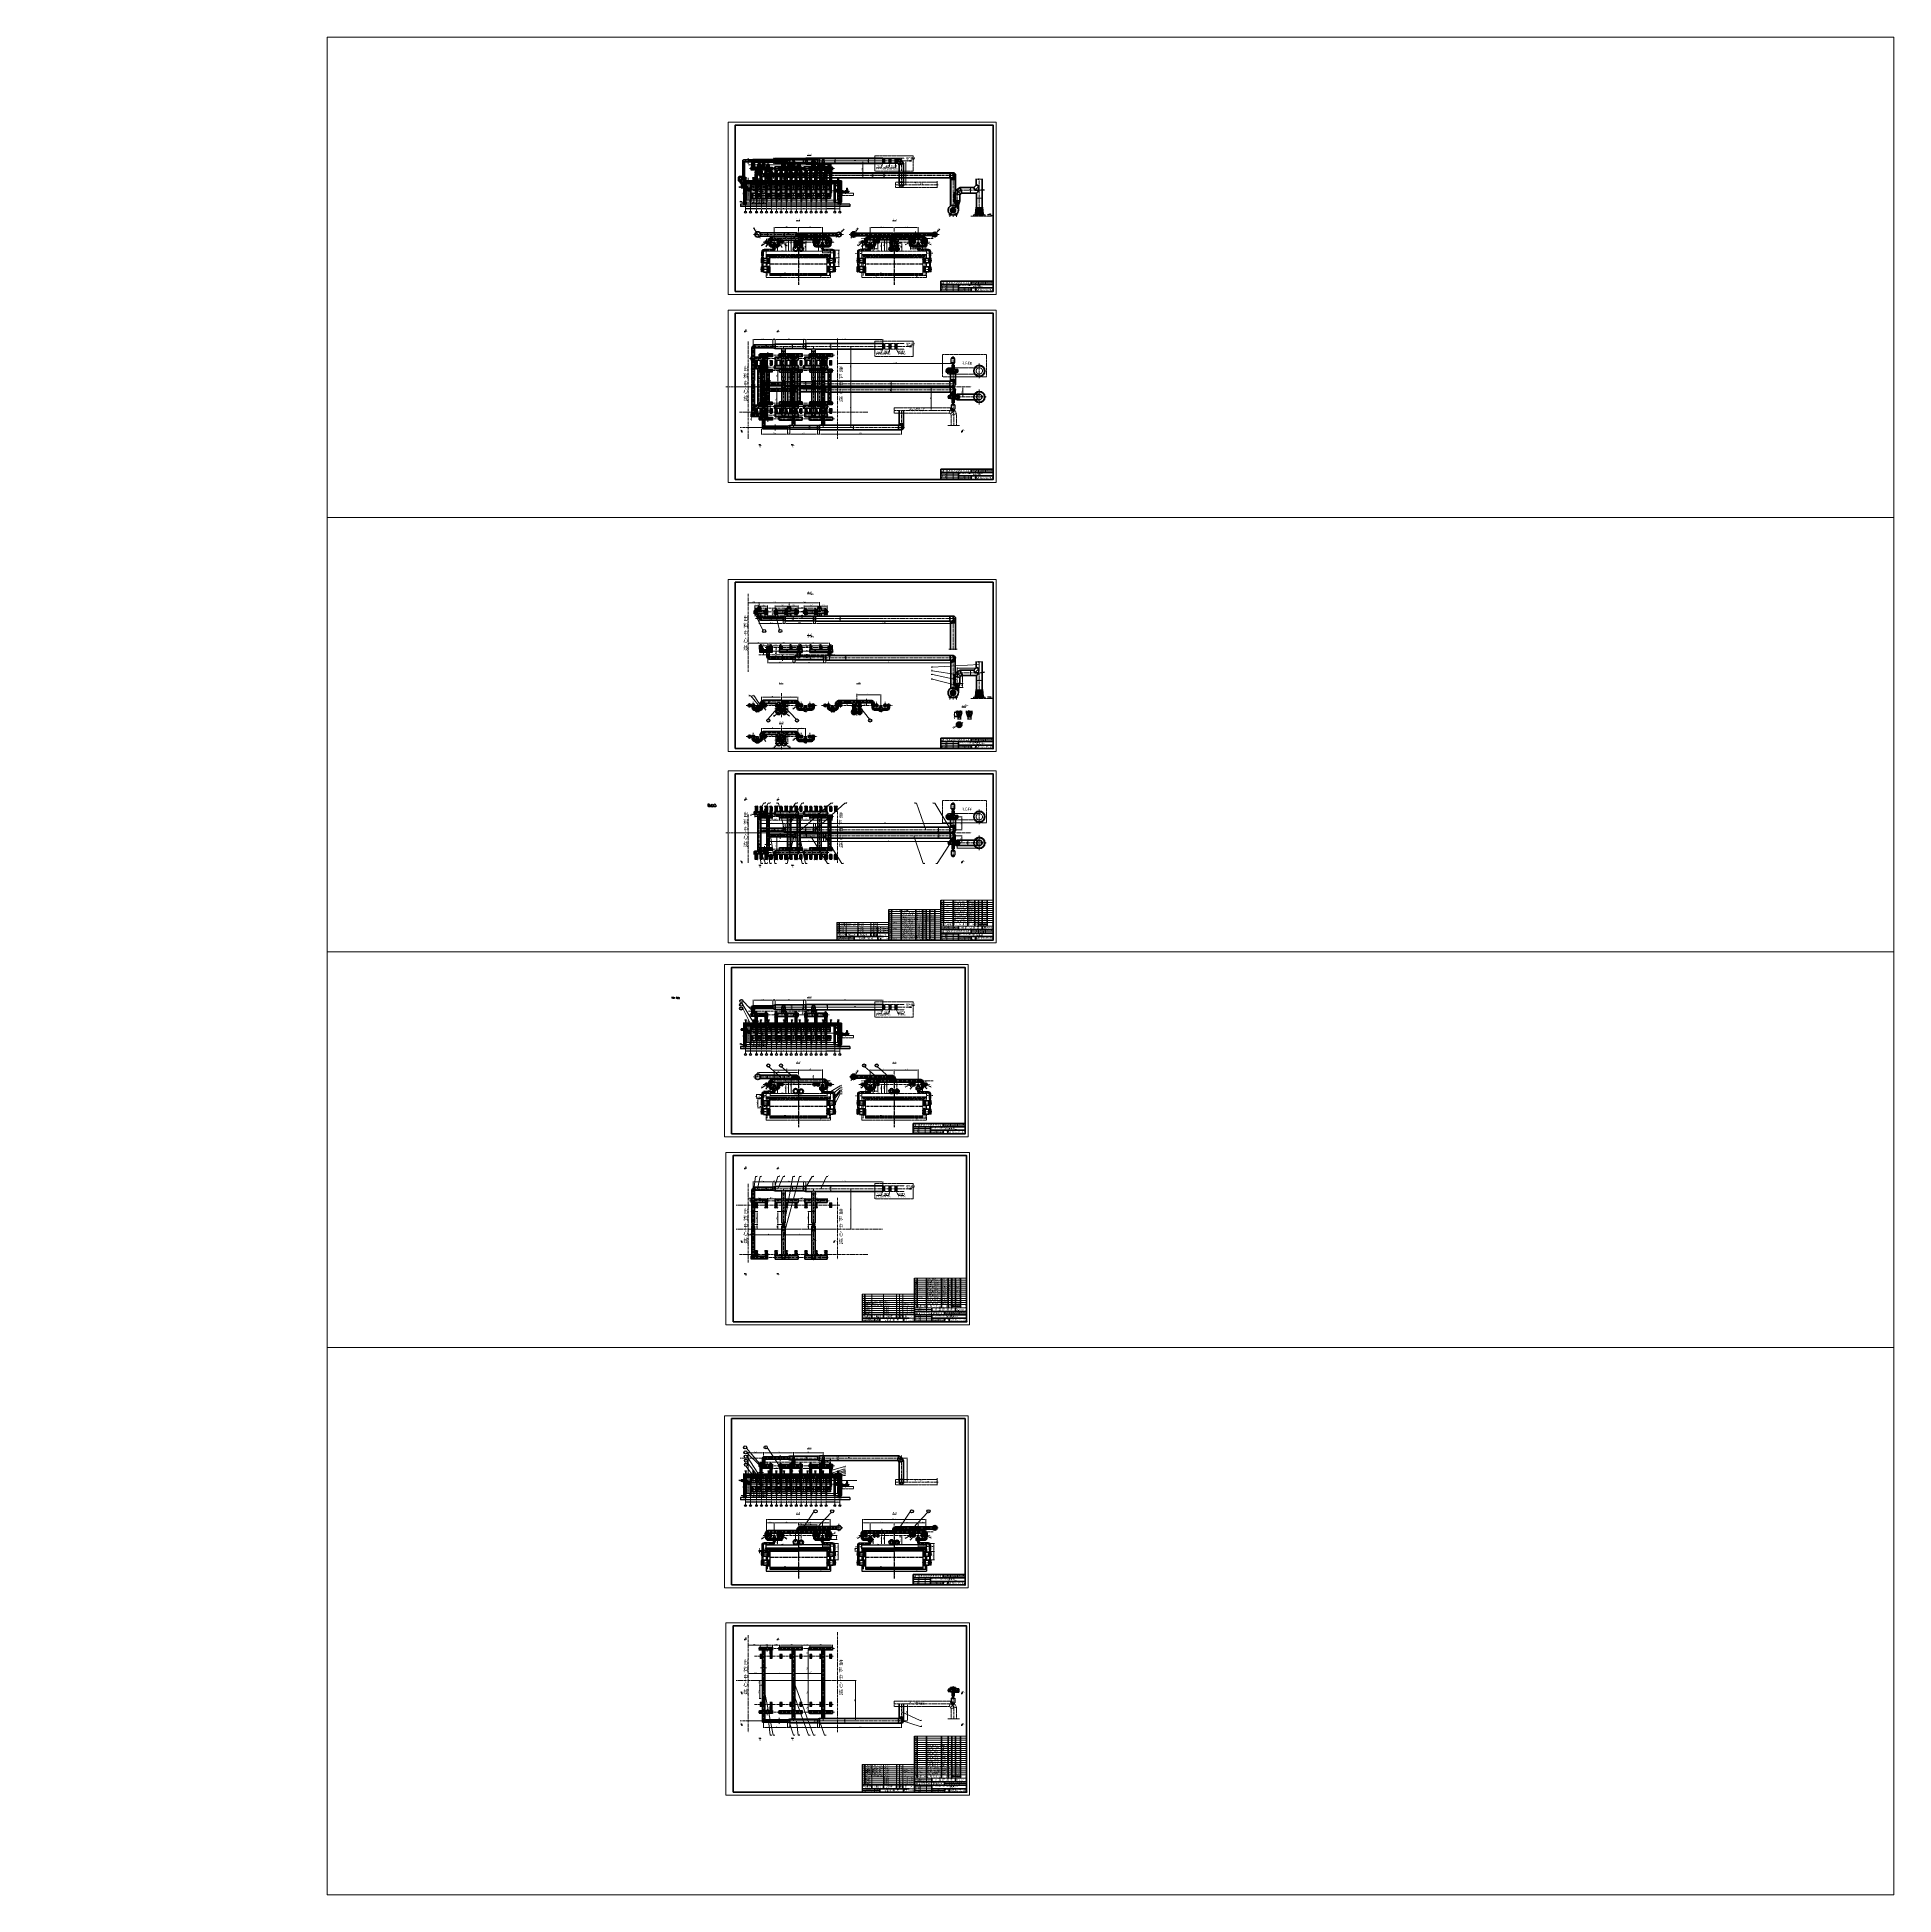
# Model space of a CAD drawing. Header units: millimetres. Extents: x 188205 to 604756, y -401673 to 15123.
import ezdxf
from ezdxf.enums import TextEntityAlignment as Align

# ---------------------------------------------------------------- set-up
doc = ezdxf.new("R2010")
doc.units = ezdxf.units.MM
doc.header["$LTSCALE"] = 500
for name, pattern in [('CENTER', [2, 1.25, -0.25, 0.25, -0.25]), ('CONTINOUS', [0]), ('DASHED2', [0.375, 0.25, -0.125]), ('DASHEDX2', [38.1, 25.4, -12.7]), ('HIDDEN', [0.375, 0.25, -0.125]), ('PHANTOM2', [1.25, 0.625, -0.125, 0.125, -0.125, 0.125, -0.125])]:
    doc.linetypes.add(name, pattern=pattern)
for name, color, linetype in [('01', 7, 'Continuous'), ('CENTR', 1, 'CENTER'), ('dim', 7, 'Continuous'), ('GB', 3, 'Continuous'), ('HAN', 9, 'Continuous'), ('HIDDEN', 3, 'HIDDEN'), ('X1', 4, 'Continuous')]:
    doc.layers.add(name, color=color, linetype=linetype)
for name, color, linetype, lineweight in [('2D', 4, 'PHANTOM2', 20), ('air-smoke', 5, 'Continuous', 50), ('BIAOZHU', 3, 'Continuous', 25), ('gas', 2, 'Continuous', 50), ('gas-smoke', 6, 'Continuous', 50), ('POU', 4, 'Continuous', 20), ('SHI', 7, 'Continuous', 40), ('SW', 8, 'Continuous', 20), ('WEN', 3, 'Continuous', 20), ('XI', 2, 'Continuous', 20), ('XU', 6, 'DASHED2', 20), ('ZHONG', 1, 'CENTER', 20), ('中心线', 1, 'CENTER', 18), ('实体', 7, 'Continuous', 40), ('尺寸', 4, 'Continuous', 18), ('虚线', 3, 'DASHEDX2', 25)]:
    doc.layers.add(name, color=color, linetype=linetype, lineweight=lineweight)
doc.layers.add('air', color=7, linetype='Continuous', lineweight=50, true_color=0x77bec0)
doc.styles.add('ACC', font='simplex.shx', dxfattribs={"width": 0.75, "bigfont": 'hztxt.shx'})
doc.styles.add('GB', font='gbenor.shx', dxfattribs={"bigfont": 'gbcbig.shx'})
doc.styles.add('工程字', font='gbenor.shx', dxfattribs={"bigfont": 'gbcbig.shx'})
doc.dimstyles.new('GB1-60', dxfattribs={"dimscale": 60, "dimtxt": 3, "dimasz": 3, "dimexe": 1.2, "dimexo": 0, "dimgap": 1, "dimtad": 1, "dimrnd": 1, "dimzin": 12, "dimdsep": 46, "dimtxsty": 'GB', "dimcen": 3.5, "dimclrd": 3, "dimclre": 3, "dimclrt": 3, "dimadec": 0, "dimazin": 0, "dimtfac": 1, "dimtmove": 0, "dimatfit": 3, "dimfxl": 0, "dimtolj": 1, "dimtzin": 0, "dimlwd": 18, "dimarcsym": 0})
doc.dimstyles.new('ISO-25$0', dxfattribs={"dimscale": 40, "dimtxt": 3.5, "dimasz": 3.5, "dimexe": 1, "dimexo": 0.2, "dimgap": 1.2, "dimtad": 1, "dimtoh": 1, "dimdec": 1, "dimzin": 9, "dimdsep": 46, "dimtxsty": 'GB', "dimcen": 0, "dimclrd": 3, "dimclre": 3, "dimclrt": 256, "dimadec": 0, "dimazin": 2, "dimtfac": 1, "dimtdec": 1, "dimtix": 1, "dimtmove": 0, "dimatfit": 3, "dimldrblk": 'DOTSMALL', "dimfxl": 0, "dimlwd": -1, "dimlwe": 20, "dimarcsym": 0})
doc.dimstyles.new('ISO-60', dxfattribs={"dimscale": 60, "dimtxt": 3.5, "dimasz": 3.5, "dimexe": 1.8, "dimexo": 1.25, "dimgap": 1.3, "dimtad": 1, "dimrnd": 1, "dimdsep": 46, "dimtxsty": 'GB', "dimcen": 0, "dimclrd": 3, "dimclre": 3, "dimclrt": 256, "dimadec": 0, "dimazin": 0, "dimtfac": 1, "dimtix": 1, "dimtmove": 0, "dimatfit": 3, "dimldrblk": 'DOTSMALL', "dimfxl": 0, "dimlwd": 20, "dimlwe": 20, "dimarcsym": 0})
pattern_1 = [(45, (-4402.3579, -2894.9538), (-0.71178518, 0.71178518), [])]
pattern_2 = [(45, (-4402.3579, -2812.4112), (-0.71178518, 0.71178518), [])]
pattern_3 = [(45, (204.382, -1206.0965), (-3.558926, 3.558926), [])]
pattern_4 = [(45, (204.3822, -1206.0965), (-0.7117852, 0.7117852), [])]
pattern_5 = [(45, (-4402.3579, -2863.9112), (-0.71178518, 0.71178518), [])]
pattern_6 = [(45, (204.382, -1257.5965), (-3.558926, 3.558926), [])]
pattern_7 = [(45, (204.3822, -1206.0965), (-0.7117852, 0.7117852), [])]
pattern_8 = [(45, (-1073.1666, -462.3768), (-2.245064, 2.245064), [])]
pattern_9 = [(45, (-3886.8455, -2451.773), (-2.245064, 2.245064), [])]
pattern_10 = [(315, (-8383.129, 8656.28), (-2.245064, -2.245064), [])]
pattern_11 = [(45, (-8383.129, -9706.2963), (-2.245064, 2.245064), [])]
pattern_12 = [(50, (-55914.91, -19507.804), (72.87387, -6.375634), [7.62, -83.82]), (355, (-55914.91, -19507.804), (-14.09713, 76.42266), [6.096, -67.056]), (100.451, (-55908.84, -19508.335), (58.777, 70.046675), [6.476, -71.236]), (46.1842, (-55914.91, -19487.48), (108.43162, -16.81693), [11.43, -125.73]), (96.6356, (-55905.88, -19488.89), (94.9617, 98.97022), [9.714, -106.854]), (351.184, (-55914.91, -19487.48), (94.96184, 98.97005), [9.144, -100.584]), (21, (-55904.75, -19492.564), (60.64595, -40.90621), [7.62, -83.82]), (326, (-55904.75, -19492.564), (24.72081, 73.67519), [6.096, -67.056]), (71.4514, (-55899.7, -19495.97), (85.3666, 32.76914), [6.476, -71.236]), (37.5, (-55914.913, -19507.804), (1.235441, 33.822016), [0, -66.2432, 0, -68.072, 0, -67.31]), (7.5, (-55914.913, -19507.804), (26.727865, 40.07223), [0, -38.8112, 0, -64.7192, 0, -25.654]), (327.5, (-55937.57, -19507.804), (54.236238, -2.291498), [0, -25.4, 0, -79.248, 0, -105.156]), (317.5, (-55947.73, -19507.804), (59.251673, 10.170596), [0, -33.02, 0, -52.6288, 0, -74.676])]
pattern_13 = [(45, (-4144.3455, -3566.1863), (-2.245064, 2.245064), [])]
pattern_14 = [(50, (-55889.91, -13124.71), (72.87387, -6.375634), [7.62, -83.82]), (355, (-55889.91, -13124.71), (-14.09713, 76.42266), [6.096, -67.056]), (100.451, (-55883.84, -13125.24), (58.777, 70.046675), [6.476, -71.236]), (46.1842, (-55889.91, -13104.39), (108.43162, -16.81693), [11.43, -125.73]), (96.6356, (-55880.88, -13105.79), (94.9617, 98.97022), [9.714, -106.854]), (351.184, (-55889.91, -13104.39), (94.96184, 98.97005), [9.144, -100.584]), (21, (-55879.75, -13109.47), (60.64595, -40.90621), [7.62, -83.82]), (326, (-55879.75, -13109.47), (24.72081, 73.67519), [6.096, -67.056]), (71.4514, (-55874.7, -13112.88), (85.3666, 32.76914), [6.476, -71.236]), (37.5, (-55889.913, -13124.709), (1.235441, 33.822016), [0, -66.2432, 0, -68.072, 0, -67.31]), (7.5, (-55889.913, -13124.71), (26.727865, 40.07223), [0, -38.8112, 0, -64.7192, 0, -25.654]), (327.5, (-55912.57, -13124.71), (54.236238, -2.291498), [0, -25.4, 0, -79.248, 0, -105.156]), (317.5, (-55922.73, -13124.71), (59.251673, 10.170596), [0, -33.02, 0, -52.6288, 0, -74.676])]
pattern_15 = [(130, (57927.14, -19397.804), (-72.87387, -6.375634), [7.62, -83.82]), (185, (57927.14, -19397.804), (14.09713, 76.42266), [6.096, -67.056]), (79.549, (57921.07, -19398.335), (-58.777, 70.046675), [6.476, -71.236]), (133.8158, (57927.14, -19377.48), (-108.43162, -16.81693), [11.43, -125.73]), (83.3644, (57918.1, -19378.89), (-94.9617, 98.97022), [9.714, -106.854]), (188.816, (57927.14, -19377.48), (-94.96184, 98.97005), [9.144, -100.584]), (159, (57916.98, -19382.564), (-60.64595, -40.90621), [7.62, -83.82]), (214, (57916.98, -19382.564), (-24.72081, 73.67519), [6.096, -67.056]), (108.5486, (57911.926, -19385.97), (-85.3666, 32.76914), [6.476, -71.236]), (142.5, (57927.14, -19397.804), (-1.235441, 33.822016), [0, -66.2432, 0, -68.072, 0, -67.31]), (172.5, (57927.14, -19397.804), (-26.727865, 40.07223), [0, -38.8112, 0, -64.7192, 0, -25.654]), (212.5, (57949.796, -19397.804), (-54.236238, -2.291498), [0, -25.4, 0, -79.248, 0, -105.156]), (222.5, (57959.956, -19397.804), (-59.251673, 10.170596), [0, -33.02, 0, -52.6288, 0, -74.676])]
pattern_16 = [(130, (56604.54, -19422.26), (-72.87387, -6.375634), [7.62, -83.82]), (185, (56604.54, -19422.26), (14.09713, 76.42266), [6.096, -67.056]), (79.549, (56598.47, -19422.79), (-58.777, 70.046675), [6.476, -71.236]), (133.8158, (56604.54, -19401.94), (-108.43162, -16.81693), [11.43, -125.73]), (83.3644, (56595.51, -19403.34), (-94.9617, 98.97022), [9.714, -106.854]), (188.816, (56604.54, -19401.94), (-94.96184, 98.97005), [9.144, -100.584]), (159, (56594.38, -19407.02), (-60.64595, -40.90621), [7.62, -83.82]), (214, (56594.38, -19407.02), (-24.72081, 73.67519), [6.096, -67.056]), (108.5486, (56589.33, -19410.43), (-85.3666, 32.76914), [6.476, -71.236]), (142.5, (56604.542, -19422.26), (-1.235441, 33.822016), [0, -66.2432, 0, -68.072, 0, -67.31]), (172.5, (56604.54, -19422.26), (-26.727865, 40.07223), [0, -38.8112, 0, -64.7192, 0, -25.654]), (212.5, (56627.199, -19422.26), (-54.236238, -2.291498), [0, -25.4, 0, -79.248, 0, -105.156]), (222.5, (56637.36, -19422.26), (-59.251673, 10.170596), [0, -33.02, 0, -52.6288, 0, -74.676])]
pattern_17 = [(45, (-1333.1662, -1494.125), (-2.245064, 2.245064), [])]
pattern_18 = [(225, (8646.2436, 8383.133), (-2.245064, 2.245064), [])]
pattern_19 = [(315, (-8646.2567, 8383.133), (2.245064, 2.245064), [])]
pattern_20 = [(45, (-8100.633, -9139.6654), (-2.245064, 2.245064), [])]
pattern_21 = [(225.002762, (9715.9156, 8383.5757), (-2.2451723, 2.2449558), [])]
pattern_22 = [(315, (-9716.3328, 8383.133), (2.245064, 2.245064), [])]

# ---------------------------------------------------------------- blocks, each defined once
blk = doc.blocks.new('wf-3tf-dn350-c')
for p, q in [((-189, 514), (-245, 514)), ((-245, 514), (-245, 490)), ((0, 490), (-245, 490)), ((-245, 466), (-245, 490)), ((0, 490), (-245, 490)), ((-189, 466), (-245, 466)), ((-230, -420), (-230, 420)), ((-230, 420), (230, 420)), ((-230, -420), (-230, 420)), ((-220, -420), (-220, 420)), ((-220, -420), (-220, 420)), ((-220, 415), (220, 415)), ((0, 212), (-203, 266)), ((0, 212), (-203, 158)), ((-201, 264), (-177, 261)), ((-200, 157), (-177, 166)), ((-194, 173), (-184, 150)), ((-190, 490), (-190, 514)), ((-190, 514), (245, 514)), ((-190, 490), (-190, 466)), ((-187, 275), (-190, 250)), ((-189, 500), (0, 500)), ((0, 500), (-189, 500)), ((-189, 415), (-189, 480)), ((-189, 480), (0, 480)), ((0, 480), (-189, 480)), ((0, 415), (-189, 415)), ((-184, 415), (-184, 480)), ((0, 212), (-149, 361)), ((0, 212), (-149, 63)), ((-148, 358), (-128, 343)), ((-148, 81), (-128, 66)), ((-131, 360), (-146, 340)), ((-146, 64), (-131, 84)), ((-98, 143), (-98, 281)), ((-98, 281), (98, 281)), ((-98, 264), (98, 264)), ((-98, 160), (98, 160)), ((-98, 143), (98, 143)), ((-84, 143), (-84, 281)), ((-69, 143), (-69, 281)), ((-63, 25), (-38, 22)), ((-39, 406), (-62, 396)), ((-55, 412), (-46, 389)), ((0, 212), (-54, 415)), ((0, 212), (-54, 9)), ((-52, 11), (-49, 35)), ((188, 500), (0, 500)), ((0, 500), (188, 500)), ((0, 490), (245, 490)), ((0, 490), (245, 490)), ((188, 480), (0, 480)), ((0, 480), (188, 480)), ((0, 415), (188, 415)), ((0, 212), (54, 415)), ((0, 212), (149, 361)), ((0, 212), (203, 266)), ((0, 212), (54, 9)), ((0, 212), (149, 63)), ((0, 212), (203, 158)), ((63, 399), (38, 402)), ((39, 18), (62, 28)), ((55, 12), (46, 35)), ((52, 413), (49, 389)), ((69, 143), (69, 281)), ((84, 143), (84, 281)), ((98, 143), (98, 281)), ((148, 343), (128, 358)), ((148, 66), (128, 81)), ((146, 360), (131, 340)), ((131, 64), (146, 84)), ((200, 267), (177, 258)), ((201, 160), (177, 163)), ((184, 415), (184, 480)), ((194, 251), (184, 274)), ((187, 149), (190, 174)), ((188, 415), (188, 480)), ((188, 466), (245, 466)), ((190, 490), (190, 514)), ((190, 490), (190, 466)), ((220, 420), (220, -420)), ((220, 420), (220, -420)), ((230, 32), (220, 32)), ((220, 32), (220, 0)), ((220, 14), (230, 14)), ((220, 12), (230, 12)), ((230, 420), (230, -420)), ((230, 420), (230, -420)), ((230, -91), (230, 389)), ((230, 32), (230, 389)), ((230, 320), (230, 330)), ((230, 0), (230, 63)), ((230, 25), (230, 32)), ((230, 25), (230, 0)), ((230, -25), (230, 0)), ((245, 514), (245, 490)), ((245, 466), (245, 490)), ((-189, -466), (-245, -466)), ((-245, -466), (-245, -490)), ((0, -490), (-245, -490)), ((0, -490), (-245, -490)), ((-245, -514), (-245, -490)), ((-189, -514), (-245, -514)), ((-230, -420), (230, -420)), ((-220, -415), (220, -415)), ((0, -212), (-203, -158)), ((0, -212), (-203, -266)), ((-201, -160), (-177, -163)), ((-200, -267), (-177, -258)), ((-194, -251), (-184, -274)), ((-187, -149), (-190, -174)), ((-190, -490), (-190, -466)), ((-190, -490), (-190, -514)), ((-190, -514), (245, -514)), ((0, -415), (-189, -415)), ((-189, -415), (-189, -480)), ((-189, -480), (0, -480)), ((0, -480), (-189, -480)), ((-189, -500), (0, -500)), ((0, -500), (-189, -500)), ((-184, -415), (-184, -480)), ((0, -212), (-149, -63)), ((0, -212), (-149, -361)), ((-148, -66), (-128, -81)), ((-148, -343), (-128, -358)), ((-131, -64), (-146, -84)), ((-146, -360), (-131, -340)), ((-98, -281), (-98, -143)), ((-98, -143), (98, -143)), ((-98, -160), (98, -160)), ((-98, -264), (98, -264)), ((-98, -281), (98, -281)), ((-84, -281), (-84, -143)), ((-69, -281), (-69, -143)), ((-63, -399), (-38, -402)), ((-39, -18), (-62, -28)), ((-55, -12), (-46, -35)), ((0, -212), (-54, -9)), ((0, -212), (-54, -415)), ((-52, -281), (-52, -143)), ((-52, -413), (-49, -389)), ((0, -212), (54, -9)), ((0, -212), (149, -63)), ((0, -212), (203, -158)), ((0, -212), (54, -415)), ((0, -212), (149, -361)), ((0, -212), (203, -266)), ((0, -415), (188, -415)), ((0, -420), (188, -420)), ((188, -480), (0, -480)), ((0, -480), (188, -480)), ((0, -490), (245, -490)), ((0, -490), (245, -490)), ((188, -500), (0, -500)), ((0, -500), (188, -500)), ((63, -25), (38, -22)), ((39, -406), (62, -396)), ((55, -412), (46, -389)), ((52, -11), (49, -35)), ((52, -281), (52, -143)), ((69, -281), (69, -143)), ((84, -281), (84, -143)), ((98, -281), (98, -143)), ((148, -81), (128, -66)), ((148, -358), (128, -343)), ((146, -64), (131, -84)), ((131, -360), (146, -340)), ((200, -157), (177, -166)), ((201, -264), (177, -261)), ((194, -173), (184, -150)), ((184, -415), (184, -480)), ((187, -275), (190, -250)), ((188, -415), (188, -480)), ((188, -466), (245, -466)), ((190, -490), (190, -466)), ((190, -490), (190, -514)), ((220, -12), (230, -12)), ((220, -14), (230, -14)), ((220, -32), (220, -25)), ((230, -32), (220, -32)), ((230, 0), (230, -189)), ((230, 0), (230, -189)), ((230, -25), (230, -32)), ((230, -389), (230, -34)), ((230, -389), (230, -34)), ((230, -330), (230, -320)), ((230, -330), (230, -320)), ((245, -466), (245, -490)), ((245, -514), (245, -490))]:
    blk.add_line(p, q)
for points in [[(-195, 153), (-185, 152), (-179, 160), (-183, 170), (-193, 171), (-199, 163)], [(-198, 259), (-190, 252), (-181, 256), (-179, 267), (-187, 273), (-197, 269)], [(-149, 352), (-145, 342), (-134, 341), (-128, 349), (-132, 358), (-142, 360)], [(-140, 63), (-130, 67), (-129, 78), (-137, 84), (-146, 80), (-148, 70)], [(-89, 273), (-95, 264), (-89, 255), (-79, 255), (-74, 264), (-79, 273)], [(-89, 169), (-95, 160), (-89, 151), (-79, 151), (-74, 160), (-79, 169)], [(-57, 273), (-63, 264), (-57, 255), (-47, 255), (-42, 264), (-47, 273)], [(-57, 169), (-63, 160), (-57, 151), (-47, 151), (-42, 160), (-47, 169)], [(-47, 14), (-40, 22), (-44, 31), (-55, 33), (-61, 25), (-57, 15)], [(-59, 407), (-60, 397), (-52, 391), (-42, 395), (-41, 405), (-49, 411)], [(47, 410), (40, 402), (44, 393), (55, 391), (61, 399), (57, 409)], [(47, 273), (41, 264), (47, 255), (57, 255), (62, 264), (57, 273)], [(47, 169), (41, 160), (47, 151), (57, 151), (62, 160), (57, 169)], [(59, 17), (60, 27), (52, 33), (42, 29), (41, 19), (49, 13)], [(79, 273), (73, 264), (79, 255), (89, 255), (94, 264), (89, 273)], [(79, 169), (73, 160), (79, 151), (89, 151), (94, 160), (89, 169)], [(149, 72), (145, 82), (134, 83), (128, 75), (132, 66), (142, 64)], [(140, 361), (130, 357), (129, 346), (137, 340), (146, 344), (148, 354)], [(195, 271), (185, 272), (179, 264), (183, 254), (193, 253), (199, 261)], [(198, 165), (190, 172), (181, 168), (179, 157), (187, 151), (197, 155)], [(-195, -271), (-185, -272), (-179, -264), (-183, -254), (-193, -253), (-199, -261)], [(-198, -165), (-190, -172), (-181, -168), (-179, -157), (-187, -151), (-197, -155)], [(-149, -72), (-145, -82), (-134, -83), (-128, -75), (-132, -66), (-142, -64)], [(-140, -361), (-130, -357), (-129, -346), (-137, -340), (-146, -344), (-148, -354)], [(-89, -151), (-95, -160), (-89, -169), (-79, -169), (-74, -160), (-79, -151)], [(-89, -255), (-95, -264), (-89, -273), (-79, -273), (-74, -264), (-79, -255)], [(-57, -151), (-63, -160), (-57, -169), (-47, -169), (-42, -160), (-47, -151)], [(-57, -255), (-63, -264), (-57, -273), (-47, -273), (-42, -264), (-47, -255)], [(-47, -410), (-40, -402), (-44, -393), (-55, -391), (-61, -399), (-57, -409)], [(-59, -17), (-60, -27), (-52, -33), (-42, -29), (-41, -19), (-49, -13)], [(47, -14), (40, -22), (44, -31), (55, -33), (61, -25), (57, -15)], [(47, -151), (41, -160), (47, -169), (57, -169), (62, -160), (57, -151)], [(47, -255), (41, -264), (47, -273), (57, -273), (62, -264), (57, -255)], [(59, -407), (60, -397), (52, -391), (42, -395), (41, -405), (49, -411)], [(79, -255), (73, -264), (79, -273), (89, -273), (94, -264), (89, -255)], [(149, -352), (145, -342), (134, -341), (128, -349), (132, -358), (142, -360)], [(140, -63), (130, -67), (129, -78), (137, -84), (146, -80), (148, -70)], [(195, -153), (185, -152), (179, -160), (183, -170), (193, -171), (199, -163)], [(198, -259), (190, -252), (181, -256), (179, -267), (187, -273), (197, -269)]]:
    blk.add_lwpolyline(points, close=True)
for centre, radius in [((0, 212), 210), ((-189, 263), 9), ((-189, 161), 9), ((0, 212), 196), ((-189, 263), 6), ((-189, 161), 6), ((-138, 350), 9), ((-138, 74), 9), ((-138, 350), 6), ((-138, 74), 6), ((0, 212), 122), ((-84, 264), 9.09), ((-84, 160), 9.09), ((-84, 264), 7), ((-84, 160), 7), ((-84, 264), 6), ((-84, 160), 6), ((-52, 264), 9.09), ((-52, 160), 9.09), ((-51, 401), 9), ((-51, 23), 9), ((-52, 264), 7), ((-52, 160), 7), ((-52, 264), 6), ((-52, 160), 6), ((-51, 401), 6), ((-51, 23), 6), ((0, 212), 56), ((0, 212), 51.5), ((0, 212), 47), ((51, 401), 9), ((51, 23), 9), ((52, 264), 9.09), ((52, 160), 9.09), ((51, 401), 6), ((52, 264), 7), ((52, 160), 7), ((51, 23), 6), ((52, 264), 6), ((52, 160), 6), ((84, 264), 9.09), ((84, 160), 9.09), ((84, 264), 7), ((84, 160), 7), ((84, 264), 6), ((84, 160), 6), ((138, 350), 9), ((138, 74), 9), ((138, 350), 6), ((138, 74), 6), ((189, 263), 9), ((189, 161), 9), ((189, 263), 6), ((189, 161), 6), ((0, -212), 210), ((-189, -161), 9), ((-189, -263), 9), ((0, -212), 196), ((-189, -161), 6), ((-189, -263), 6), ((-138, -74), 9), ((-138, -350), 9), ((-138, -74), 6), ((-138, -350), 6), ((0, -212), 122), ((-84, -160), 9.09), ((-84, -264), 9.09), ((-84, -160), 7), ((-84, -264), 7), ((-84, -160), 6), ((-84, -264), 6), ((-52, -160), 9.09), ((-52, -264), 9.09), ((-51, -23), 9), ((-51, -401), 9), ((-52, -160), 7), ((-52, -264), 7), ((-52, -160), 6), ((-52, -264), 6), ((-51, -23), 6), ((-51, -401), 6), ((51, -23), 9), ((51, -401), 9), ((52, -160), 9.09), ((52, -264), 9.09), ((51, -23), 6), ((52, -160), 7), ((52, -264), 7), ((51, -401), 6), ((52, -160), 6), ((52, -264), 6), ((84, -160), 9.09), ((84, -264), 9.09), ((84, -160), 7), ((84, -264), 7), ((84, -160), 6), ((84, -264), 6), ((138, -74), 9), ((138, -350), 9), ((138, -74), 6), ((138, -350), 6), ((189, -161), 9), ((189, -263), 9), ((189, -161), 6), ((189, -263), 6)]:
    blk.add_circle(centre, radius)
for centre, radius, start, end in [((-189, 263), 5.25, 165, 73.97419), ((-189, 161), 5.25, 195, 103.97419), ((-138, 350), 5.25, 135, 43.97419), ((-138, 74), 5.25, 225, 133.97419), ((-84, 264), 5, 90, 0), ((-84, 160), 5, 90, 0), ((-52, 264), 5, 90, 0), ((-52, 160), 5, 90, 0), ((-51, 401), 5.25, 105, 13.97419), ((-51, 23), 5.25, 255, 163.97419), ((51, 401), 5.25, 75, 343.97419), ((51, 23), 5.25, 285, 193.97419), ((52, 264), 5, 90, 0), ((52, 160), 5, 90, 0), ((84, 264), 5, 90, 0), ((84, 160), 5, 90, 0), ((138, 350), 5.25, 45, 313.97419), ((138, 74), 5.25, 315, 223.97419), ((189, 263), 5.25, 15, 283.97419), ((189, 161), 5.25, 345, 253.97419), ((-189, -161), 5.25, 165, 73.97419), ((-189, -263), 5.25, 195, 103.97419), ((-138, -74), 5.25, 135, 43.97419), ((-138, -350), 5.25, 225, 133.97419), ((-84, -160), 5, 90, 0), ((-84, -264), 5, 90, 0), ((-52, -160), 5, 90, 0), ((-52, -264), 5, 90, 0), ((-51, -23), 5.25, 105, 13.97419), ((-51, -401), 5.25, 255, 163.97419), ((51, -23), 5.25, 75, 343.97419), ((51, -401), 5.25, 285, 193.97419), ((52, -160), 5, 90, 0), ((52, -264), 5, 90, 0), ((84, -160), 5, 90, 0), ((84, -264), 5, 90, 0), ((138, -74), 5.25, 45, 313.97419), ((138, -350), 5.25, 315, 223.97419), ((189, -161), 5.25, 15, 283.97419), ((189, -263), 5.25, 345, 253.97419)]:
    blk.add_arc(centre, radius, start, end)
at = {"layer": 'ZHONG'}
for p, q in [((-220, 0), (230, 0)), ((-208, 212), (208, 212)), ((0, -524), (0, 534)), ((-73, -212), (72, -212))]:
    blk.add_line(p, q, dxfattribs=at)
at = {"insert": (-220, 0), "char_height": 100, "attachment_point": 1, "style": 'GB'}
blk.add_mtext_dynamic_manual_height_columns('DN350', width=423.33, gutter_width=12.5, heights=[0], dxfattribs=at)
blk = doc.blocks.new('*D33')
at = {"layer": 'Defpoints', "color": 0}
for p in [(348415, -70308), (348415, -70837), (348422, -70308)]:
    blk.add_point(p, dxfattribs=at)
at = {"layer": 'WEN', "color": 3}
blk.add_line((348422, -70697), (348422, -70448), dxfattribs=at)
at = {"layer": 'WEN', "color": 3, "linetype": 'ByBlock', "lineweight": 20}
for p, q in [((348423, -70308), (348462, -70308)), ((348423, -70837), (348462, -70837))]:
    blk.add_line(p, q, dxfattribs=at)
at = {"layer": 'WEN', "color": 3}
for points in [[(348399, -70448), (348445, -70448), (348422, -70308)], [(348399, -70697), (348445, -70697), (348422, -70837)]]:
    blk.add_solid(points, dxfattribs=at)
at = {"layer": 'WEN', "insert": (348304, -70573), "char_height": 140, "attachment_point": 5, "rotation": 90, "style": 'GB'}
blk.add_mtext('529', dxfattribs=at)
blk = doc.blocks.new('_DotSmall')
at = {"color": 0, "linetype": 'ByBlock', "const_width": 0.5}
blk.add_lwpolyline([(-0.0625, 0, 1), (0.0625, 0, 1)], format="xyb", close=True, dxfattribs=at)
blk = doc.blocks.new('防爆膜-DN400')
at = {"layer": 'WEN'}
h = blk.add_hatch(dxfattribs=at)
h.set_pattern_fill('ANSI31', color=256, scale=8.05293, style=0)
h.set_pattern_definition(pattern_1)
h.paths.add_polyline_path([(-76, -41), (-77, -41), (-77, -135), (-76, -135)])
h = blk.add_hatch(dxfattribs=at)
h.set_pattern_fill('ANSI31', color=256, scale=8.05293, style=0)
h.set_pattern_definition(pattern_1)
h.paths.add_polyline_path([(-76, -135), (-77, -135), (-77, -209), (-76, -209)])
at = {"layer": 'X1'}
h = blk.add_hatch(dxfattribs=at)
h.set_pattern_fill('ANSI31', color=256, scale=24.15879, style=0)
h.set_pattern_definition([(45, (-2178.5933, -2894.9538), (-2.1353555, 2.1353555), [])])
h.paths.add_polyline_path([(-152, 45), (-157, 48), (-157, 21), (-152, 18)])
h.paths.add_polyline_path([(-147, 42), (-152, 45), (-152, 18), (-147, 16)])
h.paths.add_polyline_path([(-152, 18), (-157, 21), (-157, 6), (-152, 6)])
h.paths.add_polyline_path([(-147, 16), (-152, 18), (-152, 6), (-147, 6)])
h.paths.add_polyline_path([(-147, 48), (-152, 48), (-152, 45), (-147, 42)])
h.paths.add_polyline_path([(-152, 48), (-157, 48), (-157, 48), (-152, 45)])
h.paths.add_polyline_path([(-152, -6), (-157, -6), (-157, -48), (-152, -48)])
h.paths.add_polyline_path([(-147, -6), (-152, -6), (-152, -48), (-147, -48)])
h = blk.add_hatch(dxfattribs=at)
h.set_pattern_fill('ANSI31', color=256, scale=40.26465, style=0)
h.set_pattern_definition(pattern_3)
h.paths.add_polyline_path([(-56, 256), (-56, 256), (-56, 258), (-69, 258), (-69, 251), (-56, 251)])
h.paths.add_polyline_path([(-79, 258), (-93, 258), (-93, 251), (-79, 251)])
h.paths.add_polyline_path([(-79, 231), (-79, 232), (-93, 232), (-93, 227), (-93, 214), (-77, 214), (-77, 229)])
h.paths.add_polyline_path([(-56, 232), (-69, 232), (-69, 231, -0.1989124), (-69, 231), (-72, 229), (-72, 214), (-56, 214)])
h = blk.add_hatch(dxfattribs=at)
h.set_pattern_fill('ANSI31', color=256, scale=8.05293, angle=90, style=0)
h.set_pattern_definition([(135, (204.3822, -1206.0965), (-0.7117852, -0.7117852), [])])
h.paths.add_polyline_path([(-76, 229), (-77, 229), (-77, 193), (-76, 193)])
h = blk.add_hatch(dxfattribs=at)
h.set_pattern_fill('ANSI31', color=256, scale=8.05293, angle=90, style=0)
h.set_pattern_definition([(135, (204.3822, -1200.7151), (-0.7117852, -0.7117852), [])])
h.paths.add_polyline_path([(-76, 193), (-77, 193), (-77, 193), (-77, 135), (-76, 135)])
h = blk.add_hatch(dxfattribs=at)
h.set_pattern_fill('ANSI31', color=256, scale=8.05293, style=0)
h.set_pattern_definition([(315, (-4402.3579, 2894.9538), (-0.71178518, -0.71178518), [])])
h.paths.add_polyline_path([(-76, 41), (-77, 41), (-77, 135), (-76, 135)])
h = blk.add_hatch(dxfattribs=at)
h.set_pattern_fill('ANSI31', color=256, scale=8.05293, style=0)
h.set_pattern_definition(pattern_4)
h.paths.add_polyline_path([(-76, 40), (-77, 40), (-77, 0), (-76, 0)])
at = {"layer": 'X1', "ltscale": 0.5}
h = blk.add_hatch(dxfattribs=at)
h.set_pattern_fill('ANSI37', color=256, scale=16.10586, style=0)
h.set_pattern_definition([(45, (204.3822, -1206.0965), (-1.4235704, 1.4235704), []), (135, (204.3822, -1206.0965), (-1.4235704, -1.4235704), [])])
h.paths.add_polyline_path([(-72, 229), (-76, 229), (-76, 214), (-72, 214)])
h = blk.add_hatch(dxfattribs=at)
h.set_pattern_fill('ANSI31', color=256, scale=40.26465, style=0)
h.set_pattern_definition(pattern_3)
h.paths.add_polyline_path([(-93, -232), (-79, -232), (-79, -231), (-77, -229), (-77, -214), (-93, -214)])
h.paths.add_polyline_path([(-93, -251), (-93, -256), (-93, -258), (-79, -258), (-79, -251)])
at = {"layer": 'X1'}
h = blk.add_hatch(dxfattribs=at)
h.set_pattern_fill('ANSI31', color=256, scale=8.05293, style=0)
h.set_pattern_definition(pattern_4)
h.paths.add_polyline_path([(-76, 0), (-77, 0), (-77, -41), (-76, -41)])
at = {"layer": 'X1', "ltscale": 0.5}
h = blk.add_hatch(dxfattribs=at)
h.set_pattern_fill('ANSI31', color=256, scale=8.05293, style=0)
h.set_pattern_definition(pattern_2)
h.paths.add_polyline_path([(-76, -126), (-77, -126), (-77, -188), (-76, -188)])
at = {"layer": 'X1'}
h = blk.add_hatch(dxfattribs=at)
h.set_pattern_fill('ANSI31', color=256, scale=8.05293, style=0)
h.set_pattern_definition(pattern_2)
h.paths.add_polyline_path([(-76, -188), (-77, -188), (-77, -230), (-76, -230)])
at = {"layer": 'X1', "ltscale": 0.5}
h = blk.add_hatch(dxfattribs=at)
h.set_pattern_fill('ANSI31', color=256, scale=40.26465, style=0)
h.set_pattern_definition(pattern_3)
h.paths.add_polyline_path([(-72, -229), (-69, -231, -0.1989124), (-69, -231), (-69, -232), (-56, -232), (-56, -227), (-56, -214), (-72, -214)])
h.paths.add_polyline_path([(-56, -258), (-56, -251), (-69, -251), (-69, -258)])
at = {"layer": '2D'}
for p, q in [((-61, 0), (-61, 214)), ((-61, 213), (0, 213)), ((-61, 210), (0, 210)), ((-61, 0), (-61, -214)), ((-61, -210), (0, -210)), ((-61, -213), (0, -213))]:
    blk.add_line(p, q, dxfattribs=at)
at = {"layer": 'HAN', "linetype": 'Continuous'}
for p, q in [((-160, 6), (-143, 6)), ((-97, 6), (-106, 6)), ((-82, 6), (-81, 6)), ((-160, -6), (-143, -6)), ((-97, -6), (-106, -6)), ((-82, -6), (-81, -6))]:
    blk.add_line(p, q, dxfattribs=at)
at = {"layer": 'HAN'}
for p, q in [((-91, 249), (-56, 249)), ((-91, 235), (-56, 235)), ((-38, 249), (-35, 249)), ((-38, 235), (-35, 235)), ((-91, -235), (-56, -235)), ((-91, -249), (-56, -249)), ((-38, -235), (-35, -235)), ((-38, -249), (-35, -249))]:
    blk.add_line(p, q, dxfattribs=at)
at = {"layer": 'SHI'}
for p, q in [((-160, 6), (-97, 6)), ((-160, -6), (-160, 6)), ((-160, 6), (-160, -6)), ((-160, 6), (-160, 6)), ((-157, 6), (-157, 48)), ((-157, 48), (-147, 48)), ((-97, 216), (-155, 158)), ((-155, 48), (-155, 158)), ((-155, 158), (-150, 156)), ((-93, 214), (-150, 156)), ((-150, 48), (-150, 156)), ((-147, 6), (-147, 48)), ((-143, 6), (-143, -6)), ((-106, 6), (-106, -6)), ((-105, 252), (-103, 256)), ((-105, 252), (-105, 231)), ((-105, 231), (-103, 228)), ((-103, 256), (-95, 256)), ((-103, 249), (-95, 249)), ((-103, 235), (-95, 235)), ((-103, 228), (-95, 228)), ((-97, 228), (-97, 216)), ((-97, 216), (-93, 214)), ((-97, -10), (-97, 10)), ((-91, 10), (-97, 10)), ((-91, 6), (-97, 6)), ((-95, 256), (-93, 256)), ((-95, 227), (-95, 256)), ((-95, 256), (-95, 228)), ((-95, 227), (-93, 227)), ((-93, 258), (-93, 10)), ((-79, 258), (-93, 258)), ((-79, 258), (-93, 258)), ((-93, 258), (-93, 199)), ((-93, 227), (-93, 256)), ((-93, 251), (-79, 251)), ((-93, 250), (-56, 250)), ((-93, 234), (-56, 234)), ((-93, 232), (-56, 232)), ((-91, 250), (-91, 234)), ((-89, 8), (-91, 10)), ((-89, -10), (-89, 10)), ((-83, 10), (-89, 10)), ((-89, -8), (-89, 8)), ((-83, 6), (-89, 6)), ((-82, 8), (-83, 10)), ((-82, -8), (-82, 8)), ((-82, 6), (-81, 6)), ((-81, 214), (-81, 0)), ((-81, 6), (-81, -6)), ((-81, -6), (-81, 6)), ((-81, 6), (-81, 6)), ((-79, 250), (-79, 258)), ((-79, 231), (-79, 234)), ((-79, 231), (-77, 229)), ((-79, 231), (-77, 229)), ((-77, 229), (-77, 0)), ((-77, 229), (-77, 188)), ((-77, 229), (-77, 188)), ((-77, 214), (-77, 0)), ((-77, 209), (-77, 0)), ((-77, 188), (-77, 209)), ((-76, 229), (-76, 0)), ((-75, 194), (-71, 199)), ((-75, 194), (-75, 0)), ((-69, 231), (-72, 229)), ((-72, 229), (-72, 198)), ((-72, 214), (-56, 214)), ((-72, 193), (-68, 197)), ((-72, 193), (-72, 0)), ((-71, 214), (-71, 199)), ((-69, 250), (-69, 258)), ((-69, 258), (-56, 258)), ((-69, 251), (-56, 251)), ((-69, 231), (-69, 234)), ((-68, 214), (-68, 197)), ((-56, 258), (-56, 0)), ((-56, 256), (-53, 256)), ((-56, 256), (-56, 228)), ((-56, 227), (-56, 256)), ((-56, 227), (-53, 227)), ((-53, 252), (-51, 256)), ((-53, 227), (-53, 256)), ((-53, 252), (-53, 231)), ((-53, 231), (-51, 228)), ((-51, 256), (-40, 256)), ((-51, 249), (-40, 249)), ((-51, 235), (-40, 235)), ((-51, 228), (-40, 228)), ((-38, 252), (-40, 256)), ((-38, 231), (-40, 228)), ((-38, 252), (-38, 231)), ((-38, 250), (-36, 250)), ((-38, 234), (-36, 234)), ((-35, 249), (-36, 250)), ((-36, 250), (-36, 234)), ((-36, 234), (-35, 235)), ((-35, 249), (-35, 235)), ((-160, -6), (-97, -6)), ((-160, -6), (-160, -6)), ((-157, -6), (-157, -48)), ((-157, -48), (-147, -48)), ((-155, -48), (-155, -158)), ((-155, -158), (-150, -156)), ((-97, -216), (-155, -158)), ((-150, -48), (-150, -156)), ((-93, -214), (-150, -156)), ((-147, -6), (-147, -48)), ((-105, -231), (-103, -228)), ((-105, -252), (-105, -231)), ((-105, -252), (-103, -256)), ((-103, -228), (-95, -228)), ((-103, -235), (-95, -235)), ((-103, -249), (-95, -249)), ((-103, -256), (-95, -256)), ((-91, -6), (-97, -6)), ((-91, -10), (-97, -10)), ((-97, -216), (-93, -214)), ((-97, -228), (-97, -216)), ((-95, -227), (-93, -227)), ((-95, -227), (-95, -256)), ((-95, -256), (-95, -228)), ((-95, -256), (-93, -256)), ((-93, -258), (-93, -10)), ((-93, -258), (-93, -192)), ((-93, -227), (-93, -256)), ((-93, -232), (-56, -232)), ((-93, -234), (-56, -234)), ((-93, -250), (-56, -250)), ((-93, -251), (-79, -251)), ((-79, -258), (-93, -258)), ((-79, -258), (-93, -258)), ((-89, -8), (-91, -10)), ((-91, -250), (-91, -234)), ((-83, -6), (-89, -6)), ((-83, -10), (-89, -10)), ((-82, -8), (-83, -10)), ((-82, -6), (-81, -6)), ((-81, -214), (-81, 0)), ((-81, -6), (-81, -6)), ((-79, -231), (-77, -229)), ((-79, -231), (-77, -229)), ((-79, -231), (-79, -234)), ((-79, -250), (-79, -258)), ((-77, -209), (-77, 0)), ((-77, -214), (-77, 0)), ((-77, -229), (-77, 0)), ((-76, -229), (-76, 0)), ((-75, -194), (-75, 0)), ((-75, -194), (-71, -199)), ((-72, -193), (-72, 0)), ((-72, -193), (-68, -197)), ((-72, -229), (-72, -198)), ((-72, -214), (-56, -214)), ((-69, -231), (-72, -229)), ((-71, -214), (-71, -199)), ((-69, -231), (-69, -234)), ((-69, -250), (-69, -258)), ((-69, -251), (-56, -251)), ((-69, -258), (-56, -258)), ((-68, -214), (-68, -197)), ((-56, -258), (-56, 0)), ((-56, -227), (-53, -227)), ((-56, -227), (-56, -256)), ((-56, -256), (-56, -228)), ((-56, -256), (-53, -256)), ((-53, -227), (-53, -256)), ((-53, -231), (-51, -228)), ((-53, -252), (-53, -231)), ((-53, -252), (-51, -256)), ((-51, -228), (-40, -228)), ((-51, -235), (-40, -235)), ((-51, -249), (-40, -249)), ((-51, -256), (-40, -256)), ((-38, -231), (-40, -228)), ((-38, -252), (-40, -256)), ((-38, -252), (-38, -231)), ((-38, -234), (-36, -234)), ((-38, -250), (-36, -250)), ((-36, -234), (-35, -235)), ((-36, -250), (-36, -234)), ((-35, -249), (-36, -250)), ((-35, -249), (-35, -235))]:
    blk.add_line(p, q, dxfattribs=at)
at = {"layer": 'SHI', "ltscale": 0.5}
for p, q in [((-93, 214), (-77, 214)), ((-77, 229), (-72, 229)), ((-77, 215), (-77, 215)), ((-76, 214), (-72, 214)), ((-93, -214), (-77, -214)), ((-77, -229), (-72, -229)), ((-76, -214), (-72, -214))]:
    blk.add_line(p, q, dxfattribs=at)
at = {"layer": 'SHI'}
for centre, radius, start, end in [((-100, 253), 5.6, 188.93925, 231.06075), ((-92, 242), 13.1, 147.79577, 212.20423), ((-100, 230), 5.6, 128.93925, 171.06075), ((-93, 9), 3.39, 311.55011, 348.44989), ((-107, 0), 18.1, 340.14688, 19.85312), ((-85, 9), 3.39, 311.55011, 348.44989), ((-100, 0), 18.1, 340.14688, 19.85312), ((-70, 231), 0.403, 315, 0), ((-48, 253), 5.6, 188.93925, 231.06075), ((-40, 242), 13.1, 147.79577, 212.20423), ((-48, 230), 5.6, 128.93925, 171.06075), ((-44, 253), 5.6, 308.93925, 351.06075), ((-51, 242), 13.1, 327.79577, 32.20423), ((-44, 230), 5.6, 8.93925, 51.06075), ((-100, -230), 5.6, 188.93925, 231.06075), ((-92, -242), 13.1, 147.79577, 212.20423), ((-100, -253), 5.6, 128.93925, 171.06075), ((-93, -9), 3.39, 11.55011, 48.44989), ((-85, -9), 3.39, 11.55011, 48.44989), ((-70, -231), 0.403, 0, 45), ((-48, -230), 5.6, 188.93925, 231.06075), ((-40, -242), 13.1, 147.79577, 212.20423), ((-48, -253), 5.6, 128.93925, 171.06075), ((-44, -230), 5.6, 308.93925, 351.06075), ((-51, -242), 13.1, 327.79577, 32.20423), ((-44, -253), 5.6, 8.93925, 51.06075)]:
    blk.add_arc(centre, radius, start, end, dxfattribs=at)
at = {"layer": 'WEN', "ltscale": 0.5}
for points in [[(-83, 214), (-81, 211), (-81, 214)], [(-68, 210), (-64, 214), (-68, 214)], [(-83, -214), (-81, -211), (-81, -214)], [(-68, -210), (-64, -214), (-68, -214)], [(-68, -210), (-64, -214), (-68, -214)]]:
    blk.add_solid(points, dxfattribs=at)
at = {"layer": 'ZHONG'}
for p, q in [((-165, 0), (0, 0)), ((-95, 215), (-152, 157)), ((-152, 0), (-152, 157)), ((-27, 242), (-109, 242)), ((-95, 225), (-95, 215)), ((-152, 0), (-152, -157)), ((-95, -215), (-152, -157)), ((-27, -242), (-109, -242)), ((-95, -225), (-95, -215))]:
    blk.add_line(p, q, dxfattribs=at)
blk = doc.blocks.new('防爆膜-DN500')
at = {"layer": 'WEN'}
h = blk.add_hatch(dxfattribs=at)
h.set_pattern_fill('ANSI31', color=256, scale=8.05293, style=0)
h.set_pattern_definition([(45, (-4402.3579, -2894.9538), (-0.71178518, 0.71178518), [])])
h.paths.add_polyline_path([(-76, -41), (-77, -41), (-77, -135), (-76, -135)])
h = blk.add_hatch(dxfattribs=at)
h.set_pattern_fill('ANSI31', color=256, scale=8.05293, style=0)
h.set_pattern_definition([(45, (-4402.3579, -2946.4538), (-0.71178518, 0.71178518), [])])
h.paths.add_polyline_path([(-76, -187), (-77, -187), (-77, -261), (-76, -261)])
at = {"layer": 'X1'}
h = blk.add_hatch(dxfattribs=at)
h.set_pattern_fill('ANSI31', color=256, scale=24.15879, style=0)
h.set_pattern_definition([(45, (-2178.5933, -2894.9538), (-2.1353555, 2.1353555), [])])
h.paths.add_polyline_path([(-152, 45), (-157, 48), (-157, 21), (-152, 18)])
h.paths.add_polyline_path([(-147, 42), (-152, 45), (-152, 18), (-147, 16)])
h.paths.add_polyline_path([(-152, 18), (-157, 21), (-157, 6), (-152, 6)])
h.paths.add_polyline_path([(-147, 16), (-152, 18), (-152, 6), (-147, 6)])
h.paths.add_polyline_path([(-147, 48), (-152, 48), (-152, 45), (-147, 42)])
h.paths.add_polyline_path([(-152, 48), (-157, 48), (-157, 48), (-152, 45)])
h.paths.add_polyline_path([(-152, -6), (-157, -6), (-157, -48), (-152, -48)])
h.paths.add_polyline_path([(-147, -6), (-152, -6), (-152, -48), (-147, -48)])
h = blk.add_hatch(dxfattribs=at)
h.set_pattern_fill('ANSI31', color=256, scale=40.26465, style=0)
h.set_pattern_definition([(45, (204.382, -1154.5965), (-3.558926, 3.558926), [])])
h.paths.add_polyline_path([(-56, 307), (-56, 308), (-56, 309), (-69, 309), (-69, 302), (-56, 302)])
h.paths.add_polyline_path([(-79, 309), (-93, 309), (-93, 302), (-79, 302)])
h.paths.add_polyline_path([(-79, 283), (-79, 284), (-93, 284), (-93, 278), (-93, 266), (-77, 266), (-77, 280)])
h.paths.add_polyline_path([(-56, 284), (-69, 284), (-69, 283, -0.1989124), (-69, 283), (-72, 280), (-72, 266), (-56, 266)])
h = blk.add_hatch(dxfattribs=at)
h.set_pattern_fill('ANSI31', color=256, scale=8.05293, angle=90, style=0)
h.set_pattern_definition([(135, (204.3822, -1154.5965), (-0.7117852, -0.7117852), [])])
h.paths.add_polyline_path([(-76, 280), (-77, 280), (-77, 245), (-76, 245)])
h = blk.add_hatch(dxfattribs=at)
h.set_pattern_fill('ANSI31', color=256, scale=8.05293, angle=90, style=0)
h.set_pattern_definition([(135, (204.3822, -1149.2151), (-0.7117852, -0.7117852), [])])
h.paths.add_polyline_path([(-76, 245), (-77, 245), (-77, 245), (-77, 186), (-76, 186)])
h = blk.add_hatch(dxfattribs=at)
h.set_pattern_fill('ANSI31', color=256, scale=8.05293, style=0)
h.set_pattern_definition([(315, (-4402.3579, 2894.9538), (-0.71178518, -0.71178518), [])])
h.paths.add_polyline_path([(-76, 41), (-77, 41), (-77, 135), (-76, 135)])
h = blk.add_hatch(dxfattribs=at)
h.set_pattern_fill('ANSI31', color=256, scale=8.05293, style=0)
h.set_pattern_definition(pattern_7)
h.paths.add_polyline_path([(-76, 40), (-77, 40), (-77, 0), (-76, 0)])
h = blk.add_hatch(dxfattribs=at)
h.set_pattern_fill('ANSI31', color=256, scale=8.05293, style=0)
h.set_pattern_definition(pattern_7)
h.paths.add_polyline_path([(-76, 0), (-77, 0), (-77, -41), (-76, -41)])
at = {"layer": 'X1', "ltscale": 0.5}
h = blk.add_hatch(dxfattribs=at)
h.set_pattern_fill('ANSI37', color=256, scale=16.10586, style=0)
h.set_pattern_definition([(45, (204.3822, -1154.5965), (-1.4235704, 1.4235704), []), (135, (204.3822, -1154.5965), (-1.4235704, -1.4235704), [])])
h.paths.add_polyline_path([(-72, 280), (-76, 280), (-76, 266), (-72, 266)])
h = blk.add_hatch(dxfattribs=at)
h.set_pattern_fill('ANSI31', color=256, scale=40.26465, style=0)
h.set_pattern_definition(pattern_6)
h.paths.add_polyline_path([(-93, -284), (-79, -284), (-79, -283), (-77, -280), (-77, -266), (-93, -266)])
h.paths.add_polyline_path([(-93, -302), (-93, -308), (-93, -309), (-79, -309), (-79, -302)])
h = blk.add_hatch(dxfattribs=at)
h.set_pattern_fill('ANSI31', color=256, scale=8.05293, style=0)
h.set_pattern_definition(pattern_5)
h.paths.add_polyline_path([(-76, -178), (-77, -178), (-77, -239), (-76, -239)])
at = {"layer": 'X1'}
h = blk.add_hatch(dxfattribs=at)
h.set_pattern_fill('ANSI31', color=256, scale=8.05293, style=0)
h.set_pattern_definition(pattern_5)
h.paths.add_polyline_path([(-76, -239), (-77, -239), (-77, -281), (-76, -281)])
at = {"layer": 'X1', "ltscale": 0.5}
h = blk.add_hatch(dxfattribs=at)
h.set_pattern_fill('ANSI31', color=256, scale=40.26465, style=0)
h.set_pattern_definition(pattern_6)
h.paths.add_polyline_path([(-72, -280), (-69, -283, -0.1989124), (-69, -283), (-69, -284), (-56, -284), (-56, -278), (-56, -266), (-72, -266)])
h.paths.add_polyline_path([(-56, -309), (-56, -302), (-69, -302), (-69, -309)])
at = {"layer": '2D'}
for p, q in [((-61, 0), (-61, 266)), ((-61, 264), (0, 264)), ((-61, 261), (0, 261)), ((-61, 0), (-61, -266)), ((-61, -261), (0, -261)), ((-61, -265), (0, -265))]:
    blk.add_line(p, q, dxfattribs=at)
at = {"layer": 'HAN', "linetype": 'Continuous'}
for p, q in [((-160, 6), (-143, 6)), ((-97, 6), (-106, 6)), ((-82, 6), (-81, 6)), ((-160, -6), (-143, -6)), ((-97, -6), (-106, -6)), ((-82, -6), (-81, -6))]:
    blk.add_line(p, q, dxfattribs=at)
at = {"layer": 'HAN'}
for p, q in [((-91, 300), (-56, 300)), ((-91, 286), (-56, 286)), ((-38, 300), (-35, 300)), ((-38, 286), (-35, 286)), ((-91, -286), (-56, -286)), ((-91, -300), (-56, -300)), ((-38, -286), (-35, -286)), ((-38, -300), (-35, -300))]:
    blk.add_line(p, q, dxfattribs=at)
at = {"layer": 'SHI'}
for p, q in [((-160, 6), (-97, 6)), ((-160, -6), (-160, 6)), ((-160, 6), (-160, -6)), ((-160, 6), (-160, 6)), ((-157, 6), (-157, 48)), ((-157, 48), (-147, 48)), ((-97, 268), (-155, 210)), ((-155, 48), (-155, 210)), ((-155, 210), (-150, 208)), ((-93, 266), (-150, 208)), ((-150, 48), (-150, 208)), ((-147, 6), (-147, 48)), ((-143, 6), (-143, -6)), ((-106, 6), (-106, -6)), ((-105, 304), (-103, 307)), ((-105, 304), (-105, 283)), ((-105, 283), (-103, 279)), ((-103, 307), (-95, 307)), ((-103, 300), (-95, 300)), ((-103, 286), (-95, 286)), ((-103, 279), (-95, 279)), ((-97, 279), (-97, 268)), ((-97, 268), (-93, 266)), ((-97, -10), (-97, 10)), ((-91, 10), (-97, 10)), ((-91, 6), (-97, 6)), ((-95, 308), (-93, 308)), ((-95, 278), (-95, 308)), ((-95, 307), (-95, 279)), ((-95, 278), (-93, 278)), ((-93, 309), (-93, 10)), ((-79, 309), (-93, 309)), ((-79, 309), (-93, 309)), ((-93, 309), (-93, 250)), ((-93, 278), (-93, 308)), ((-93, 302), (-79, 302)), ((-93, 301), (-56, 301)), ((-93, 285), (-56, 285)), ((-93, 284), (-56, 284)), ((-91, 301), (-91, 285)), ((-89, 8), (-91, 10)), ((-89, -10), (-89, 10)), ((-83, 10), (-89, 10)), ((-89, -8), (-89, 8)), ((-83, 6), (-89, 6)), ((-82, 8), (-83, 10)), ((-82, -8), (-82, 8)), ((-82, 6), (-81, 6)), ((-81, 266), (-81, 0)), ((-81, 6), (-81, -6)), ((-81, -6), (-81, 6)), ((-81, 6), (-81, 6)), ((-81, -266), (-81, 0)), ((-79, 301), (-79, 309)), ((-79, 283), (-79, 285)), ((-79, 283), (-77, 280)), ((-79, 283), (-77, 280)), ((-77, 280), (-77, 0)), ((-77, 280), (-77, 239)), ((-77, 280), (-77, 239)), ((-77, 266), (-77, 0)), ((-77, 260), (-77, 0)), ((-77, 239), (-77, 260)), ((-77, -260), (-77, 0)), ((-77, -266), (-77, 0)), ((-77, -280), (-77, 0)), ((-76, 280), (-76, 0)), ((-76, -280), (-76, 0)), ((-75, 246), (-71, 250)), ((-75, 246), (-75, 0)), ((-75, -246), (-75, 0)), ((-69, 283), (-72, 280)), ((-72, 280), (-72, 249)), ((-72, 266), (-56, 266)), ((-72, 245), (-68, 249)), ((-72, 245), (-72, 0)), ((-72, -245), (-72, 0)), ((-71, 266), (-71, 250)), ((-69, 301), (-69, 309)), ((-69, 309), (-56, 309)), ((-69, 302), (-56, 302)), ((-69, 283), (-69, 285)), ((-68, 266), (-68, 249)), ((-56, 309), (-56, 0)), ((-56, 308), (-53, 308)), ((-56, 278), (-56, 308)), ((-56, 307), (-56, 279)), ((-56, 278), (-53, 278)), ((-56, -309), (-56, 0)), ((-53, 278), (-53, 308)), ((-53, 304), (-51, 307)), ((-53, 304), (-53, 283)), ((-53, 283), (-51, 279)), ((-51, 307), (-40, 307)), ((-51, 300), (-40, 300)), ((-51, 286), (-40, 286)), ((-51, 279), (-40, 279)), ((-38, 304), (-40, 307)), ((-38, 283), (-40, 279)), ((-38, 304), (-38, 283)), ((-38, 301), (-36, 301)), ((-38, 285), (-36, 285)), ((-35, 300), (-36, 301)), ((-36, 301), (-36, 285)), ((-36, 285), (-35, 286)), ((-35, 300), (-35, 286)), ((-160, -6), (-97, -6)), ((-160, -6), (-160, -6)), ((-157, -6), (-157, -48)), ((-157, -48), (-147, -48)), ((-155, -48), (-155, -210)), ((-155, -210), (-150, -208)), ((-97, -268), (-155, -210)), ((-150, -48), (-150, -208)), ((-93, -266), (-150, -208)), ((-147, -6), (-147, -48)), ((-105, -283), (-103, -279)), ((-105, -304), (-105, -283)), ((-105, -304), (-103, -307)), ((-103, -279), (-95, -279)), ((-103, -286), (-95, -286)), ((-103, -300), (-95, -300)), ((-103, -307), (-95, -307)), ((-91, -6), (-97, -6)), ((-91, -10), (-97, -10)), ((-97, -268), (-93, -266)), ((-97, -279), (-97, -268)), ((-95, -278), (-93, -278)), ((-95, -278), (-95, -308)), ((-95, -307), (-95, -279)), ((-95, -308), (-93, -308)), ((-93, -309), (-93, -10)), ((-93, -309), (-93, -244)), ((-93, -278), (-93, -308)), ((-93, -284), (-56, -284)), ((-93, -285), (-56, -285)), ((-93, -301), (-56, -301)), ((-93, -302), (-79, -302)), ((-79, -309), (-93, -309)), ((-79, -309), (-93, -309)), ((-89, -8), (-91, -10)), ((-91, -301), (-91, -285)), ((-83, -6), (-89, -6)), ((-83, -10), (-89, -10)), ((-82, -8), (-83, -10)), ((-82, -6), (-81, -6)), ((-81, -6), (-81, -6)), ((-79, -283), (-77, -280)), ((-79, -283), (-77, -280)), ((-79, -283), (-79, -285)), ((-79, -301), (-79, -309)), ((-75, -246), (-71, -250)), ((-72, -245), (-68, -249)), ((-72, -280), (-72, -249)), ((-72, -266), (-56, -266)), ((-69, -283), (-72, -280)), ((-71, -266), (-71, -250)), ((-69, -283), (-69, -285)), ((-69, -301), (-69, -309)), ((-69, -302), (-56, -302)), ((-69, -309), (-56, -309)), ((-68, -266), (-68, -249)), ((-56, -278), (-53, -278)), ((-56, -278), (-56, -308)), ((-56, -307), (-56, -279)), ((-56, -308), (-53, -308)), ((-53, -278), (-53, -308)), ((-53, -283), (-51, -279)), ((-53, -304), (-53, -283)), ((-53, -304), (-51, -307)), ((-51, -279), (-40, -279)), ((-51, -286), (-40, -286)), ((-51, -300), (-40, -300)), ((-51, -307), (-40, -307)), ((-38, -283), (-40, -279)), ((-38, -304), (-40, -307)), ((-38, -304), (-38, -283)), ((-38, -285), (-36, -285)), ((-38, -301), (-36, -301)), ((-36, -285), (-35, -286)), ((-36, -301), (-36, -285)), ((-35, -300), (-36, -301)), ((-35, -300), (-35, -286))]:
    blk.add_line(p, q, dxfattribs=at)
at = {"layer": 'SHI', "ltscale": 0.5}
for p, q in [((-93, 266), (-77, 266)), ((-77, 280), (-72, 280)), ((-77, 266), (-77, 266)), ((-76, 266), (-72, 266)), ((-93, -266), (-77, -266)), ((-77, -280), (-72, -280)), ((-76, -266), (-72, -266))]:
    blk.add_line(p, q, dxfattribs=at)
at = {"layer": 'SHI'}
for centre, radius, start, end in [((-100, 304), 5.6, 188.93925, 231.06075), ((-92, 293), 13.1, 147.79577, 212.20423), ((-100, 282), 5.6, 128.93925, 171.06075), ((-93, 9), 3.39, 311.55011, 348.44989), ((-107, 0), 18.1, 340.14688, 19.85312), ((-85, 9), 3.39, 311.55011, 348.44989), ((-100, 0), 18.1, 340.14688, 19.85312), ((-70, 283), 0.403, 315, 0), ((-48, 304), 5.6, 188.93925, 231.06075), ((-40, 293), 13.1, 147.79577, 212.20423), ((-48, 282), 5.6, 128.93925, 171.06075), ((-44, 304), 5.6, 308.93925, 351.06075), ((-51, 293), 13.1, 327.79577, 32.20423), ((-44, 282), 5.6, 8.93925, 51.06075), ((-100, -282), 5.6, 188.93925, 231.06075), ((-92, -293), 13.1, 147.79577, 212.20423), ((-100, -304), 5.6, 128.93925, 171.06075), ((-93, -9), 3.39, 11.55011, 48.44989), ((-85, -9), 3.39, 11.55011, 48.44989), ((-70, -283), 0.403, 0, 45), ((-48, -282), 5.6, 188.93925, 231.06075), ((-40, -293), 13.1, 147.79577, 212.20423), ((-48, -304), 5.6, 128.93925, 171.06075), ((-44, -282), 5.6, 308.93925, 351.06075), ((-51, -293), 13.1, 327.79577, 32.20423), ((-44, -304), 5.6, 8.93925, 51.06075)]:
    blk.add_arc(centre, radius, start, end, dxfattribs=at)
at = {"layer": 'WEN', "ltscale": 0.5}
for points in [[(-83, 266), (-81, 262), (-81, 266)], [(-68, 261), (-64, 266), (-68, 266)], [(-83, -266), (-81, -262), (-81, -266)], [(-68, -261), (-64, -266), (-68, -266)], [(-68, -261), (-64, -266), (-68, -266)]]:
    blk.add_solid(points, dxfattribs=at)
at = {"layer": 'ZHONG'}
for p, q in [((-165, 0), (0, 0)), ((-95, 267), (-152, 209)), ((-152, 0), (-152, 209)), ((-152, 0), (-152, -209)), ((-27, 293), (-109, 293)), ((-95, 277), (-95, 267)), ((-95, -267), (-152, -209)), ((-27, -293), (-109, -293)), ((-95, -277), (-95, -267))]:
    blk.add_line(p, q, dxfattribs=at)
blk = doc.blocks.new('gss-waste-master-1')
at = {"layer": 'gas'}
blk.add_line((9765, 2416), (9765, 3166), dxfattribs=at)
at = {"layer": 'gas-smoke'}
for p, q in [((30, 12026), (30, 11276)), ((30, 11966), (2895, 11964)), ((30, 11336), (2895, 11334)), ((750, 3106), (750, 11334)), ((1380, 3106), (1380, 11334)), ((2895, 12024), (2895, 11274)), ((4600, 12024), (4600, 11274)), ((4600, 12009), (9765, 12009)), ((4600, 11289), (9765, 11289)), ((6383, 8245), (6883, 8390)), ((6883, 7470), (6883, 8390)), ((13183, 8390), (6883, 8390)), ((7383, 11289), (7383, 3151)), ((8103, 11289), (8103, 3151)), ((9765, 12024), (9765, 11274)), ((11110, 12024), (11110, 11274)), ((11110, 12009), (16275, 12009)), ((11110, 11289), (16275, 11289)), ((13183, 8390), (13683, 8490)), ((13183, 7470), (13183, 8390)), ((13683, 7370), (13683, 8490)), ((44527, 8490), (13683, 8490)), ((14183, 11289), (14183, 3151)), ((14903, 11289), (14903, 3151)), ((16275, 12024), (16275, 11274)), ((43967, 8490), (43967, 10187)), ((45087, 7930), (45087, 10187)), ((6383, 8245), (1380, 8245)), ((6383, 7615), (1380, 7615)), ((6383, 7615), (6383, 8245)), ((6383, 7615), (6883, 7470)), ((13183, 7470), (6883, 7470)), ((13183, 7470), (13683, 7370)), ((44527, 7370), (13683, 7370)), ((30, 2418), (30, 3168)), ((30, 3108), (2895, 3106)), ((30, 2478), (2895, 2476)), ((2895, 2416), (2895, 3166)), ((4600, 2416), (4600, 3166)), ((4600, 3151), (9765, 3151)), ((4600, 2431), (9765, 2431)), ((11110, 2416), (11110, 3166)), ((11110, 3151), (16275, 3151)), ((11110, 2431), (16275, 2431)), ((16275, 2416), (16275, 3166))]:
    blk.add_line(p, q, dxfattribs=at)
for centre, radius, start, end in [((42752, 7930), 1120, 330, 30), ((44527, 7765), 1120, 60, 120), ((44527, 8047), 587, 17.58795, 131.08822), ((44055, 7930), 587, 287.58795, 72.41205), ((44527, 7930), 560, 270, 90)]:
    blk.add_arc(centre, radius, start, end, dxfattribs=at)
at = {"layer": 'WEN'}
blk.add_line((20191, 7220), (20191, 7370), dxfattribs=at)
at = {"layer": 'ZHONG'}
for p, q in [((20, 11651), (16683, 11649)), ((1065, 3106), (1065, 11334)), ((7743, 11289), (7743, 2791)), ((14543, 11289), (14543, 2791)), ((44527, 7276), (44527, 10187)), ((20191, 7220), (-127, 7222)), ((44527, 7930), (1380, 7930)), ((45234, 7930), (43345, 7930)), ((20, 2793), (16683, 2791))]:
    blk.add_line(p, q, dxfattribs=at)
for name, p in [('防爆膜-DN400', (31, 11651)), ('防爆膜-DN500', (4601, 11651)), ('防爆膜-DN500', (11110, 11650)), ('防爆膜-DN400', (30, 2793)), ('防爆膜-DN500', (4600, 2793)), ('防爆膜-DN500', (11110, 2793))]:
    blk.add_blockref(name, p)
blk = doc.blocks.new('air-waste-master-1')
at = {"layer": 'air-smoke'}
for p, q in [((140, 11214), (140, 10534)), ((140, 11138), (2930, 11138)), ((140, 10609), (2930, 10609)), ((1703, 3566), (1703, 10874)), ((2232, 3566), (2232, 10874)), ((2930, 11214), (2930, 10534)), ((4600, 11214), (4600, 10534)), ((4600, 11189), (9690, 11189)), ((4600, 10559), (9690, 10559)), ((8577, 3566), (8577, 10874)), ((9207, 3566), (9207, 10874)), ((9690, 11214), (9690, 10534)), ((11360, 11214), (11360, 10534)), ((11360, 11189), (16420, 11189)), ((11360, 10559), (16420, 10559)), ((15477, 3566), (15477, 10874)), ((16107, 3566), (16107, 10874)), ((16420, 11214), (16420, 10534)), ((7597, 6825), (2232, 6825)), ((7597, 6296), (2232, 6296)), ((7597, 6825), (8097, 6970)), ((7597, 6825), (7597, 6296)), ((7597, 6296), (8097, 6150)), ((8097, 6970), (8097, 6150)), ((8577, 6970), (8097, 6970)), ((8577, 6150), (8097, 6150)), ((14477, 6970), (9207, 6970)), ((14477, 6150), (9207, 6150)), ((14477, 6970), (14977, 7070)), ((14477, 6970), (14477, 6150)), ((14477, 6150), (14977, 6050)), ((14977, 7070), (14977, 6050)), ((15477, 7070), (14977, 7070)), ((15477, 6050), (14977, 6050)), ((43516, 7070), (16107, 7070)), ((43516, 6050), (16107, 6050)), ((43006, 5579), (43006, 6050)), ((44026, 5579), (44026, 6560)), ((140, 3226), (140, 3906)), ((140, 3831), (2930, 3831)), ((140, 3302), (2930, 3302)), ((2930, 3226), (2930, 3906)), ((4600, 3226), (4600, 3906)), ((4600, 3881), (9690, 3881)), ((4600, 3251), (9690, 3251)), ((9690, 3226), (9690, 3906)), ((11360, 3226), (11360, 3906)), ((11360, 3881), (16420, 3881)), ((11360, 3251), (16420, 3251)), ((16420, 3226), (16420, 3906))]:
    blk.add_line(p, q, dxfattribs=at)
for centre, radius, start, end in [((41901, 6560), 1020, 330, 30), ((43516, 6711), 1020, 240, 300), ((43516, 6454), 535, 228.98981, 342.41205), ((43086, 6560), 535, 287.58795, 72.41205), ((43516, 6560), 510, 270, 90)]:
    blk.add_arc(centre, radius, start, end, dxfattribs=at)
at = {"layer": 'SHI'}
for centre, radius, start, end in [((1968, 10874), 264, 0, 180), ((1968, 10656), 277, 17.58795, 162.41205), ((1968, 10050), 529, 60, 120), ((8892, 10874), 315, 0, 180), ((8892, 10613), 330, 17.58795, 162.41205), ((8892, 9889), 630, 60, 120), ((15792, 10874), 315, 0, 180), ((15792, 10613), 330, 17.58795, 162.41205), ((15792, 9889), 630, 60, 120), ((1968, 4390), 529, 240, 300), ((1968, 3784), 277, 197.58795, 342.41205), ((1968, 3566), 264, 180, 0), ((8892, 4551), 630, 240, 300), ((8892, 3827), 330, 197.58795, 342.41205), ((8892, 3566), 315, 180, 0), ((15792, 4551), 630, 240, 300), ((15792, 3827), 330, 197.58795, 342.41205), ((15792, 3566), 315, 180, 0)]:
    blk.add_arc(centre, radius, start, end, dxfattribs=at)
at = {"layer": 'WEN'}
blk.add_line((18968, 7070), (18968, 7220), dxfattribs=at)
at = {"layer": 'ZHONG'}
for p, q in [((16718, 10874), (-317, 10874)), ((1968, 3566), (1968, 10874)), ((8892, 3447), (8892, 10874)), ((15792, 3447), (15792, 10874)), ((18968, 7220), (-151, 7220)), ((43516, 6560), (1968, 6560)), ((44191, 6560), (42623, 6560)), ((43516, 5488), (43516, 7219)), ((16718, 3566), (-317, 3566))]:
    blk.add_line(p, q, dxfattribs=at)
blk = doc.blocks.new('jt-dn500-a')
at = {"linetype": 'CONTINOUS'}
for p, q in [((-386, -315), (-386, 315)), ((-136, 264), (-236, 264)), ((-236, -265), (-236, 264)), ((-136, -320), (-136, 320)), ((-80, -320), (-80, 320)), ((80, -320), (80, 320)), ((136, -320), (136, 320)), ((136, 264), (236, 264)), ((236, -265), (236, 264)), ((386, -315), (386, 315)), ((-136, -265), (-236, -265)), ((136, -265), (236, -265))]:
    blk.add_line(p, q, dxfattribs=at)
for p, q in [((-236, 264), (-386, 315)), ((-136, 320), (-80, 320)), ((-80, 264), (80, 264)), ((-80, -265), (80, 264)), ((80, 320), (136, 320)), ((236, 264), (386, 315)), ((-236, -265), (-386, -315)), ((-136, -320), (-80, -320)), ((-80, -265), (80, -265)), ((80, -320), (136, -320)), ((236, -265), (386, -315))]:
    blk.add_line(p, q)
at = {"layer": '中心线', "ltscale": 0.1}
blk.add_line((-420, 0), (412, 0), dxfattribs=at)
blk = doc.blocks.new('jt-dn600-a')
at = {"linetype": 'CONTINOUS'}
for p, q in [((-403, -360), (-403, 360)), ((-153, 309), (-253, 309)), ((-253, -310), (-253, 309)), ((-153, -366), (-153, 366)), ((-97, -366), (-97, 366)), ((97, -366), (97, 366)), ((153, -366), (153, 366)), ((153, 309), (253, 309)), ((253, -310), (253, 309)), ((403, -360), (403, 360)), ((-153, -310), (-253, -310)), ((153, -310), (253, -310))]:
    blk.add_line(p, q, dxfattribs=at)
for p, q in [((-253, 309), (-403, 360)), ((-153, 366), (-97, 366)), ((-97, 309), (97, 309)), ((-97, -310), (97, 309)), ((97, 366), (153, 366)), ((253, 309), (403, 360)), ((-253, -310), (-403, -360)), ((-153, -366), (-97, -366)), ((-97, -310), (97, -310)), ((97, -366), (153, -366)), ((253, -310), (403, -360))]:
    blk.add_line(p, q)
at = {"layer": '中心线', "ltscale": 0.1}
blk.add_line((-437, 0), (429, 0), dxfattribs=at)
blk = doc.blocks.new('gas-master-1')
for points in [[(6145, 8590, -0.0013222), (6154, 8596, -0.004553), (6157, 8597, -0.0006008), (6184, 8612, -0.001638), (6193, 8617, -0.0097511), (6211, 8627, -0.004513), (6250, 8646, -0.0152569), (6278, 8658, -0.0091459), (6325, 8676, -0.0215175), (6362, 8687, -0.01614), (6412, 8699, -0.025577), (6456, 8705, -0.0233791), (6505, 8708, -0.0233791), (6554, 8705, -0.025577), (6598, 8699, -0.01614), (6648, 8687, -0.0215175), (6685, 8676, -0.0091459), (6732, 8658, -0.0152569), (6760, 8646, -0.004513), (6799, 8627, -0.0097511), (6817, 8617, -0.001638), (6826, 8612, -0.0006008), (6853, 8597, -0.004553), (6856, 8596, -0.0013222), (6865, 8590)], [(12865, 8490, -0.0013222), (12874, 8496, -0.004553), (12877, 8497, -0.0006008), (12904, 8512, -0.001638), (12913, 8517, -0.0097511), (12931, 8527, -0.004513), (12970, 8546, -0.0152569), (12998, 8558, -0.0091459), (13045, 8576, -0.0215175), (13082, 8587, -0.01614), (13132, 8599, -0.025577), (13176, 8605, -0.0233791), (13225, 8608, -0.0233791), (13274, 8605, -0.025577), (13318, 8599, -0.01614), (13368, 8587, -0.0215175), (13405, 8576, -0.0091459), (13452, 8558, -0.0152569), (13480, 8546, -0.004513), (13519, 8527, -0.0097511), (13537, 8517, -0.001638), (13546, 8512, -0.0006008), (13573, 8497, -0.004553), (13576, 8496, -0.0013222), (13585, 8490)]]:
    blk.add_lwpolyline(points, format="xyb")
for points in [[(-735, 3975), (65, 3975), (65, 4025), (-735, 4025)], [(6105, 3975), (6905, 3975), (6905, 4025), (6105, 4025)], [(12825, 3975), (13625, 3975), (13625, 4025), (12825, 4025)]]:
    blk.add_lwpolyline(points, close=True)
for centre in [(-335, 4000), (6505, 4000), (13225, 4000)]:
    blk.add_circle(centre, 25)
at = {"layer": 'gas'}
for p, q in [((-650, 8745), (-405, 9170)), ((-650, 8745), (-20, 8576)), ((-650, 1452), (-650, 8745)), ((-405, 9170), (20, 9415)), ((56, 8709), (-405, 9170)), ((-20, 8576), (56, 8709)), ((-20, 1452), (-20, 8576)), ((20, 9415), (4105, 9415)), ((189, 8785), (20, 9415)), ((56, 8709), (189, 8785)), ((189, 8785), (4105, 8785)), ((4105, 9415), (4605, 9610)), ((4105, 9415), (4105, 8785)), ((4105, 8785), (4605, 8590)), ((4605, 9610), (11005, 9610)), ((4605, 9610), (4605, 8590)), ((4605, 8590), (6145, 8590)), ((6145, 8590), (6145, 1469)), ((6865, 8590), (6865, 1469)), ((6865, 8590), (11005, 8590)), ((11005, 9610), (11505, 9710)), ((11005, 9610), (11005, 8590)), ((11005, 8590), (11505, 8490)), ((11505, 9710), (28756, 9710)), ((11505, 8490), (11505, 9710)), ((11505, 9710), (11505, 8490)), ((11505, 8490), (12865, 8490)), ((12865, 8490), (12865, 1469)), ((13585, 8490), (13585, 1469)), ((13585, 8490), (28756, 8490)), ((-735, 6726), (-735, 5976)), ((-735, 6666), (-650, 6666)), ((-735, 6036), (-650, 6036)), ((-20, 6666), (2865, 6666)), ((-20, 6036), (2865, 6036)), ((2865, 6726), (2865, 5976)), ((4600, 6726), (4600, 5976)), ((4600, 6711), (6145, 6711)), ((4600, 5991), (6145, 5991)), ((6865, 6711), (9765, 6711)), ((6865, 5991), (9765, 5991)), ((9765, 6726), (9765, 5976)), ((11249, 6726), (11249, 5976)), ((11249, 6711), (12865, 6711)), ((11249, 5991), (12865, 5991)), ((13585, 6711), (16274, 6711)), ((13585, 5991), (16274, 5991)), ((16274, 6726), (16274, 5976)), ((-650, -6351), (-650, 680)), ((-20, -6351), (-20, 680)), ((6145, 663), (6145, -6351)), ((6865, 663), (6865, -6351)), ((12865, 663), (12865, -6351)), ((13585, 663), (13585, -6351)), ((-735, -6726), (-735, -5976)), ((-735, -6036), (-650, -6036)), ((-735, -6666), (2865, -6666)), ((-20, -6036), (2865, -6036)), ((2865, -6726), (2865, -5976)), ((4600, -6726), (4600, -5976)), ((4600, -5991), (6145, -5991)), ((4600, -6711), (9765, -6711)), ((6865, -5991), (9765, -5991)), ((9765, -6726), (9765, -5976)), ((11249, -6726), (11249, -5976)), ((11249, -5991), (12865, -5991)), ((11249, -6711), (16274, -6711)), ((13585, -5991), (16274, -5991)), ((16274, -6726), (16274, -5976))]:
    blk.add_line(p, q, dxfattribs=at)
for centre, radius, start, end in [((-335, 985), 630, 240, 300), ((-335, 261), 330, 197.58795, 342.41205), ((-335, 0), 315, 180, 0), ((6505, 1136), 720, 240, 300), ((6505, 302), 378, 197.58795, 342.41205), ((6505, 0), 360, 180, 0), ((13225, 1099), 720, 240, 300), ((13225, 265), 378, 197.58795, 342.41205), ((13225, -37), 360, 180, 0), ((-335, -5366), 630, 240, 300), ((-335, -6090), 330, 197.58795, 342.41205), ((-335, -6351), 315, 180, 0), ((6505, -5215), 720, 240, 300), ((6505, -6049), 378, 197.58795, 342.41205), ((6505, -6351), 360, 180, 0), ((13225, -5252), 720, 240, 300), ((13225, -6086), 378, 197.58795, 342.41205), ((13225, -6388), 360, 180, 0)]:
    blk.add_arc(centre, radius, start, end, dxfattribs=at)
at = {"layer": 'ZHONG'}
for p, q in [((-335, 9100), (28756, 9100)), ((-335, -6351), (-335, 9100)), ((-335, 9100), (30273, 9100)), ((-335, 8661), (-174, 8939)), ((-174, 8939), (104, 9100)), ((6505, 9100), (6505, -5991)), ((13225, 9100), (13225, -5991)), ((-1117, 6351), (16815, 6351)), ((-1211, 0), (28756, 0)), ((-735, 4000), (65, 4000)), ((6105, 4000), (6905, 4000)), ((12825, 4000), (13625, 4000)), ((-735, -6351), (16495, -6351))]:
    blk.add_line(p, q, dxfattribs=at)
for name, p, rotation in [('jt-dn500-a', (-335, 1066), 90), ('jt-dn600-a', (6505, 1066), 270), ('jt-dn600-a', (13225, 1066), 270)]:
    blk.add_blockref(name, p, dxfattribs=dict(rotation=rotation))
blk = doc.blocks.new('*D38')
at = {"layer": 'Defpoints', "color": 0}
for p in [(371056, -63353), (370723, -72453), (371056, -72453)]:
    blk.add_point(p, dxfattribs=at)
at = {"layer": 'WEN', "color": 3, "linetype": 'ByBlock', "lineweight": 20}
for p, q in [((371048, -63353), (370683, -63353)), ((371048, -72453), (370683, -72453))]:
    blk.add_line(p, q, dxfattribs=at)
at = {"layer": 'WEN', "color": 3}
blk.add_line((370723, -63493), (370723, -72313), dxfattribs=at)
for points in [[(370700, -63493), (370746, -63493), (370723, -63353)], [(370700, -72313), (370746, -72313), (370723, -72453)]]:
    blk.add_solid(points, dxfattribs=at)
at = {"layer": 'WEN', "insert": (370605, -67903), "char_height": 140, "attachment_point": 5, "rotation": 90, "style": 'GB'}
blk.add_mtext('9100', dxfattribs=at)
blk = doc.blocks.new('A$C1CAA15B8')
at = {"layer": '01'}
for p, q in [((86, 1108), (86, 1395)), ((388, 1492), (182, 1492)), ((388, 1011), (182, 1011)), ((1379, 1641), (388, 1641)), ((388, 861), (388, 1641)), ((1379, 861), (388, 861)), ((1379, 861), (1379, 1641)), ((1440, 1539), (1379, 1539)), ((1440, 962), (1379, 962)), ((1502, 1031), (1502, 1470)), ((1502, 1462), (1531, 1462)), ((1502, 1039), (1531, 1039)), ((1531, 1039), (1531, 1462)), ((1563, 1346), (1531, 1346)), ((1563, 1159), (1531, 1159)), ((1563, 1252), (1563, 1346)), ((1611, 1305), (1563, 1305)), ((1563, 1253), (1563, 1159)), ((1611, 1202), (1563, 1202))]:
    blk.add_line(p, q, dxfattribs=at)
for centre, radius, start, end in [((182, 1395), 96.8, 155.37883, 180), ((182, 1108), 96.8, 180, 270), ((182, 1395), 96.8, 90, 155.37883), ((1433, 1470), 69.2, 0, 84.44693), ((1433, 1031), 69.2, 275.55307, 0)]:
    blk.add_arc(centre, radius, start, end, dxfattribs=at)
at = {"layer": 'SHI'}
for p, q in [((1661, 1376), (1611, 1376)), ((1611, 1126), (1611, 1376)), ((1661, 1126), (1611, 1126)), ((1661, 1126), (1661, 1376)), ((1722, 1376), (1671, 1376)), ((1671, 1376), (1671, 1128)), ((1671, 1375), (1671, 1128)), ((1722, 1128), (1671, 1128)), ((1722, 1376), (1722, 1128)), ((1722, 1375), (1722, 1128)), ((1722, 1315), (1832, 1315)), ((1832, 1183), (1722, 1183)), ((2669, 1481), (1832, 1481)), ((1832, 1022), (1832, 1480)), ((2669, 1022), (1832, 1022)), ((2669, 1022), (2669, 1480)), ((2669, 1391), (2744, 1391)), ((2669, 1112), (2744, 1112)), ((2744, 1112), (2744, 1391)), ((2827, 1315), (2744, 1315)), ((2744, 1183), (2827, 1183)), ((3509, 2548), (2787, 2548)), ((2787, 2548), (2787, 1742)), ((3509, 1742), (2787, 1742)), ((2827, 1742), (2827, 670)), ((2827, 670), (2873, 670)), ((3463, 2500), (2833, 2500)), ((2833, 2500), (2833, 1790)), ((3463, 1790), (2833, 1790)), ((2873, 1742), (2873, 154)), ((2873, 154), (2900, 154)), ((2900, 1742), (2900, 154)), ((2900, 203), (3148, 203)), ((3395, 203), (3148, 203)), ((3395, 1742), (3395, 154)), ((3422, 154), (3395, 154)), ((3422, 1742), (3422, 154)), ((3469, 670), (3422, 670)), ((3463, 2500), (3463, 1790)), ((3469, 1742), (3469, 670)), ((3546, 751), (3469, 751)), ((3493, 603), (3493, 621)), ((3546, 621), (3493, 621)), ((3546, 603), (3493, 603)), ((3509, 2548), (3509, 1742)), ((3546, 1899), (3509, 1899)), ((3546, 1881), (3509, 1881)), ((3546, 1751), (3509, 1751)), ((3546, 1967), (3546, 1251)), ((3591, 1967), (3546, 1967)), ((3546, 535), (3546, 1251)), ((3591, 535), (3546, 535)), ((3591, 1967), (3591, 1251)), ((3637, 1899), (3591, 1899)), ((3637, 1881), (3591, 1881)), ((3637, 1751), (3591, 1751)), ((3591, 535), (3591, 1251)), ((3637, 751), (3591, 751)), ((3637, 621), (3591, 621)), ((3637, 603), (3591, 603)), ((3637, 1967), (3637, 1251)), ((3663, 1967), (3637, 1967)), ((3637, 535), (3637, 1251)), ((3663, 535), (3637, 535)), ((3663, 1967), (3663, 1251)), ((3717, 1899), (3663, 1899)), ((3717, 1881), (3663, 1881)), ((3761, 1751), (3663, 1751)), ((3663, 535), (3663, 1251)), ((3761, 751), (3663, 751)), ((3717, 621), (3663, 621)), ((3717, 603), (3663, 603)), ((3717, 1899), (3717, 1881)), ((3717, 603), (3717, 621)), ((3761, 1251), (3761, 1816)), ((3781, 1816), (3761, 1816)), ((3761, 1251), (3761, 686)), ((3781, 686), (3761, 686)), ((3781, 1251), (3781, 1816)), ((3781, 1251), (3781, 686))]:
    blk.add_line(p, q, dxfattribs=at)
for centre in [(2806, 2530), (2806, 2420), (2806, 2310), (2806, 2200), (2806, 2090), (2806, 1980), (2806, 1870), (2806, 1760), (2920, 2530), (2920, 1760), (3034, 2530), (3034, 1760), (3148, 2530), (3148, 1760), (3262, 2530), (3262, 1760), (3376, 2530), (3376, 1760), (3490, 2530), (3490, 2420), (3490, 2310), (3490, 2200), (3490, 2090), (3490, 1980), (3490, 1870), (3490, 1760)]:
    blk.add_circle(centre, 6, dxfattribs=at)
at = {"layer": 'ZHONG'}
for p, q in [((0, 1251), (4080, 1251)), ((3578, 2145), (2713, 2145)), ((3509, 2530), (2787, 2530)), ((3509, 1760), (2787, 1760)), ((2806, 2548), (2806, 1742)), ((3148, 2667), (3148, 0)), ((3490, 2548), (3490, 1742)), ((3568, 1997), (3568, 1251)), ((3568, 506), (3568, 1251)), ((3826, 1781), (3739, 1781)), ((3826, 721), (3739, 721))]:
    blk.add_line(p, q, dxfattribs=at)
blk = doc.blocks.new('A$C76B07F6D')
at = {"layer": '01'}
for p, q in [((86, 1108), (86, 1395)), ((388, 1492), (182, 1492)), ((388, 1011), (182, 1011)), ((1379, 1641), (388, 1641)), ((388, 861), (388, 1641)), ((1379, 861), (388, 861)), ((1379, 861), (1379, 1641)), ((1440, 1539), (1379, 1539)), ((1440, 962), (1379, 962)), ((1502, 1031), (1502, 1470)), ((1502, 1462), (1531, 1462)), ((1502, 1039), (1531, 1039)), ((1531, 1039), (1531, 1462)), ((1563, 1346), (1531, 1346)), ((1563, 1159), (1531, 1159)), ((1563, 1252), (1563, 1346)), ((1611, 1305), (1563, 1305)), ((1563, 1253), (1563, 1159)), ((1611, 1202), (1563, 1202))]:
    blk.add_line(p, q, dxfattribs=at)
for centre, radius, start, end in [((182, 1395), 96.8, 155.37883, 180), ((182, 1108), 96.8, 180, 270), ((182, 1395), 96.8, 90, 155.37883), ((1433, 1470), 69.2, 0, 84.44693), ((1433, 1031), 69.2, 275.55307, 0)]:
    blk.add_arc(centre, radius, start, end, dxfattribs=at)
at = {"layer": 'SHI'}
for p, q in [((1661, 1376), (1611, 1376)), ((1611, 1126), (1611, 1376)), ((1661, 1126), (1611, 1126)), ((1661, 1126), (1661, 1376)), ((1722, 1376), (1671, 1376)), ((1671, 1376), (1671, 1128)), ((1671, 1375), (1671, 1128)), ((1722, 1128), (1671, 1128)), ((1722, 1376), (1722, 1128)), ((1722, 1375), (1722, 1128)), ((1722, 1315), (1832, 1315)), ((1832, 1183), (1722, 1183)), ((2669, 1481), (1832, 1481)), ((1832, 1022), (1832, 1480)), ((2669, 1022), (1832, 1022)), ((2669, 1022), (2669, 1480)), ((2669, 1391), (2744, 1391)), ((2669, 1112), (2744, 1112)), ((2744, 1112), (2744, 1391)), ((2827, 1315), (2744, 1315)), ((2744, 1183), (2827, 1183)), ((3509, 2548), (2787, 2548)), ((2787, 2548), (2787, 1742)), ((3509, 1742), (2787, 1742)), ((2827, 1742), (2827, 670)), ((2827, 670), (2873, 670)), ((3463, 2500), (2833, 2500)), ((2833, 2500), (2833, 1790)), ((3463, 1790), (2833, 1790)), ((2873, 1742), (2873, 154)), ((2873, 154), (2900, 154)), ((2900, 1742), (2900, 154)), ((2900, 203), (3148, 203)), ((3395, 203), (3148, 203)), ((3395, 1742), (3395, 154)), ((3422, 154), (3395, 154)), ((3422, 1742), (3422, 154)), ((3469, 670), (3422, 670)), ((3463, 2500), (3463, 1790)), ((3469, 1742), (3469, 670)), ((3546, 751), (3469, 751)), ((3493, 603), (3493, 621)), ((3546, 621), (3493, 621)), ((3546, 603), (3493, 603)), ((3509, 2548), (3509, 1742)), ((3546, 1899), (3509, 1899)), ((3546, 1881), (3509, 1881)), ((3546, 1751), (3509, 1751)), ((3591, 1967), (3546, 1967)), ((3546, 1967), (3546, 1251)), ((3546, 535), (3546, 1251)), ((3591, 535), (3546, 535)), ((3591, 1967), (3591, 1251)), ((3637, 1899), (3591, 1899)), ((3637, 1881), (3591, 1881)), ((3637, 1751), (3591, 1751)), ((3591, 535), (3591, 1251)), ((3637, 751), (3591, 751)), ((3637, 621), (3591, 621)), ((3637, 603), (3591, 603)), ((3637, 1967), (3637, 1251)), ((3663, 1967), (3637, 1967)), ((3637, 535), (3637, 1251)), ((3663, 535), (3637, 535)), ((3663, 1967), (3663, 1251)), ((3717, 1899), (3663, 1899)), ((3717, 1881), (3663, 1881)), ((3761, 1751), (3663, 1751)), ((3663, 535), (3663, 1251)), ((3761, 751), (3663, 751)), ((3717, 621), (3663, 621)), ((3717, 603), (3663, 603)), ((3717, 1899), (3717, 1881)), ((3717, 603), (3717, 621)), ((3761, 1251), (3761, 1816)), ((3781, 1816), (3761, 1816)), ((3761, 1251), (3761, 686)), ((3781, 686), (3761, 686)), ((3781, 1251), (3781, 1816)), ((3781, 1251), (3781, 686))]:
    blk.add_line(p, q, dxfattribs=at)
for centre in [(2806, 2530), (2806, 2420), (2806, 2310), (2806, 2200), (2806, 2090), (2806, 1980), (2806, 1870), (2806, 1760), (2920, 2530), (2920, 1760), (3034, 2530), (3034, 1760), (3148, 2530), (3148, 1760), (3262, 2530), (3262, 1760), (3376, 2530), (3376, 1760), (3490, 2530), (3490, 2420), (3490, 2310), (3490, 2200), (3490, 2090), (3490, 1980), (3490, 1870), (3490, 1760)]:
    blk.add_circle(centre, 6, dxfattribs=at)
at = {"layer": 'ZHONG'}
for p, q in [((0, 1251), (4080, 1251)), ((3578, 2145), (2713, 2145)), ((3509, 2530), (2787, 2530)), ((3509, 1760), (2787, 1760)), ((2806, 2548), (2806, 1742)), ((3148, 2667), (3148, 0)), ((3490, 2548), (3490, 1742)), ((3568, 1997), (3568, 1251)), ((3568, 506), (3568, 1251)), ((3826, 1781), (3739, 1781)), ((3826, 721), (3739, 721))]:
    blk.add_line(p, q, dxfattribs=at)
blk = doc.blocks.new('A$C6E0666DE')
at = {"layer": '2D'}
for p, q in [((756, 457), (750, 457)), ((756, 57), (750, 57))]:
    blk.add_line(p, q, dxfattribs=at)
at = {"layer": 'GB', "color": 1, "linetype": 'CENTER'}
blk.add_line((0, 247), (18, 247), dxfattribs=at)
at = {"layer": 'SHI'}
for p, q in [((1, 258), (2, 260)), ((1, 258), (1, 247)), ((1, 236), (1, 247)), ((1, 236), (2, 233)), ((2, 260), (7, 260)), ((2, 233), (7, 233)), ((8, 258), (7, 260)), ((8, 236), (7, 233)), ((8, 260), (38, 260)), ((8, 247), (8, 260)), ((8, 233), (8, 247)), ((8, 233), (38, 233)), ((38, 247), (38, 374)), ((38, 374), (62, 374)), ((38, 247), (38, 119)), ((38, 119), (62, 119)), ((45, 419), (45, 404)), ((175, 419), (45, 419)), ((175, 404), (45, 404)), ((48, 247), (48, 374)), ((48, 247), (48, 119)), ((50, 247), (50, 374)), ((50, 247), (50, 119)), ((62, 247), (62, 374)), ((96, 344), (62, 344)), ((62, 247), (62, 119)), ((62, 150), (320, 150)), ((75, 422), (72, 419)), ((175, 422), (75, 422)), ((96, 404), (96, 344)), ((175, 422), (275, 422)), ((175, 419), (305, 419)), ((175, 404), (305, 404)), ((255, 404), (255, 344)), ((255, 344), (320, 344)), ((275, 422), (278, 419)), ((305, 419), (305, 404)), ((320, 247), (320, 383)), ((320, 383), (330, 383)), ((320, 247), (320, 110)), ((320, 110), (330, 110)), ((330, 247), (330, 383)), ((330, 247), (330, 383)), ((330, 247), (330, 374)), ((330, 247), (330, 110)), ((330, 247), (330, 110)), ((330, 247), (330, 120)), ((332, 383), (332, 247)), ((332, 383), (384, 383)), ((332, 359), (332, 374)), ((332, 110), (332, 247)), ((332, 135), (332, 120)), ((332, 110), (738, 110)), ((333, 431), (333, 445)), ((333, 445), (450, 445)), ((333, 431), (450, 431)), ((361, 445), (363, 447)), ((363, 447), (450, 447)), ((384, 383), (384, 431)), ((538, 447), (450, 447)), ((568, 445), (450, 445)), ((568, 431), (450, 431)), ((517, 383), (517, 431)), ((517, 383), (738, 383)), ((540, 445), (538, 447)), ((568, 431), (568, 445)), ((760, 487), (685, 487)), ((685, 487), (685, 475)), ((738, 475), (685, 475)), ((738, 39), (685, 39)), ((685, 27), (685, 39)), ((760, 27), (685, 27)), ((738, 475), (738, 247)), ((738, 39), (738, 247)), ((750, 487), (750, 247)), ((750, 27), (750, 99)), ((760, 487), (1256, 487)), ((760, 487), (760, 247)), ((760, 27), (760, 247)), ((760, 27), (1256, 27)), ((1256, 487), (1256, 27))]:
    blk.add_line(p, q, dxfattribs=at)
for points in [[(96, 344), (175, 303), (255, 344)], [(384, 383), (450, 366), (517, 383)]]:
    blk.add_spline(points, degree=3, dxfattribs=at)
at = {"layer": 'ZHONG'}
for p, q in [((6, 247), (1268, 247)), ((63, 426), (63, 396)), ((175, 247), (175, 440)), ((288, 426), (288, 396)), ((450, 459), (450, 247))]:
    blk.add_line(p, q, dxfattribs=at)
at = {"layer": 'ZHONG', "ltscale": 0.2}
for p, q in [((28, 362), (81, 362)), ((28, 132), (81, 132)), ((311, 367), (349, 367)), ((311, 127), (349, 127)), ((350, 424), (350, 451)), ((550, 424), (550, 451))]:
    blk.add_line(p, q, dxfattribs=at)
at = {"layer": 'ZHONG', "ltscale": 0.3}
for p, q in [((705, 497), (705, 464)), ((705, 17), (705, 50))]:
    blk.add_line(p, q, dxfattribs=at)
blk = doc.blocks.new('zll')
at = {"layer": 'SHI'}
blk.add_lwpolyline([(166972, 60829), (166897, 60829), (166897, 60843), (166948, 60843, 0.4142136), (166968, 60863), (166968, 61245, 0.4142136), (166948, 61265), (166897, 61265), (166897, 61279), (166972, 61279), (167047, 61279), (167047, 61265), (166997, 61265, 0.4142136), (166977, 61245), (166977, 60863, 0.4142136), (166997, 60843), (167047, 60843), (167047, 60829)], format="xyb", close=True, dxfattribs=at)
at = {"layer": 'ZHONG'}
blk.add_line((166972, 61311), (166972, 60797), dxfattribs=at)
blk = doc.blocks.new('g11')
at = {"layer": '2D'}
h = blk.add_hatch(color=256, dxfattribs=at)
h.paths.add_polyline_path([(154042, 72534), (154042, 72534), (154042, 72524), (154032, 72524)])
h.paths.add_polyline_path([(154032, 72404), (154042, 72404), (154042, 72394)])
for p, q in [((153395, 72464), (153395, 72422)), ((153425, 72424), (153395, 72424)), ((153425, 72422), (153395, 72422)), ((153466, 72492), (153423, 72492)), ((153425, 72426), (153425, 72422)), ((153466, 72436), (153435, 72436)), ((153464, 72492), (153464, 72436)), ((153466, 72492), (153466, 72436)), ((153470, 72489), (153466, 72489)), ((153470, 72439), (153466, 72439)), ((153510, 72492), (153470, 72492)), ((153470, 72492), (153470, 72409)), ((153555, 72409), (153470, 72409)), ((153555, 72519), (153510, 72519)), ((153510, 72519), (153510, 72409)), ((153555, 72519), (153555, 72409)), ((153580, 72490), (153555, 72490)), ((153580, 72438), (153555, 72438)), ((153595, 72554), (153580, 72554)), ((153580, 72554), (153580, 72464)), ((153580, 72464), (153580, 72374)), ((153595, 72374), (153580, 72374)), ((153595, 72554), (153595, 72464)), ((153595, 72464), (153595, 72374)), ((153598, 72429), (153595, 72429)), ((153614, 72554), (153598, 72554)), ((153598, 72554), (153598, 72464)), ((153598, 72464), (153598, 72374)), ((153614, 72374), (153598, 72374)), ((153614, 72554), (153614, 72464)), ((153636, 72514), (153614, 72514)), ((153614, 72464), (153614, 72374)), ((153636, 72414), (153614, 72414)), ((153636, 72514), (153636, 72464)), ((153676, 72499), (153636, 72499)), ((153636, 72464), (153636, 72414)), ((153676, 72429), (153636, 72429)), ((153678, 72959), (153678, 72889)), ((153684, 72509), (153681, 72506)), ((153681, 72506), (153681, 72464)), ((153681, 72422), (153681, 72464)), ((153684, 72419), (153681, 72422)), ((153691, 72507), (153682, 72507)), ((153691, 72421), (153682, 72421)), ((153691, 72509), (153684, 72509)), ((153691, 72419), (153684, 72419)), ((153735, 72969), (153688, 72969)), ((153688, 72879), (153735, 72879)), ((153707, 72518), (153691, 72518)), ((153691, 72518), (153691, 72464)), ((153709, 72514), (153691, 72514)), ((153691, 72410), (153691, 72464)), ((153709, 72413), (153691, 72413)), ((153707, 72410), (153691, 72410)), ((153706, 72716), (153718, 72769)), ((153706, 72716), (153706, 72685)), ((153706, 72716), (154006, 72716)), ((153706, 72704), (154006, 72704)), ((153706, 72685), (153738, 72634)), ((153706, 72685), (154006, 72685)), ((153708, 72521), (153706, 72520)), ((153709, 72514), (153706, 72520)), ((153709, 72414), (153706, 72407)), ((153708, 72407), (153706, 72407)), ((153709, 72514), (153707, 72518)), ((153709, 72413), (153707, 72410)), ((153711, 72514), (153708, 72521)), ((153711, 72413), (153708, 72407)), ((153709, 72514), (153709, 72464)), ((153709, 72414), (153709, 72464)), ((153714, 72528), (153711, 72525)), ((153711, 72464), (153711, 72525)), ((153711, 72464), (153711, 72403)), ((153714, 72400), (153711, 72403)), ((153714, 72528), (153719, 72528)), ((153714, 72400), (153719, 72400)), ((153718, 73179), (153718, 72969)), ((153993, 73129), (153718, 73129)), ((153718, 72879), (153718, 72769)), ((153993, 72769), (153718, 72769)), ((153719, 72620), (153738, 72620)), ((153719, 72620), (153719, 72464)), ((153719, 72464), (153719, 72303)), ((153738, 72303), (153719, 72303)), ((153735, 73129), (153735, 72769)), ((153738, 72634), (153738, 72671)), ((153974, 72671), (153738, 72671)), ((153738, 72634), (153738, 72620)), ((153738, 72620), (153738, 72464)), ((153835, 72620), (153738, 72620)), ((153738, 72464), (153738, 72303)), ((153738, 72303), (153738, 72294)), ((153963, 73209), (153748, 73209)), ((153748, 72284), (153964, 72284)), ((153757, 73129), (153757, 72769)), ((153758, 72587), (153758, 72464)), ((153758, 72464), (153758, 72313)), ((153944, 72597), (153768, 72597)), ((153944, 72303), (153768, 72303)), ((153928, 72443), (153784, 72443)), ((153928, 72415), (153784, 72415)), ((153928, 72386), (153784, 72386)), ((153928, 72357), (153784, 72357)), ((153928, 72329), (153784, 72329)), ((153786, 73129), (153786, 72769)), ((153820, 73129), (153820, 72769)), ((153835, 72620), (153835, 72657)), ((153835, 72657), (153856, 72657)), ((153877, 72657), (153856, 72657)), ((153877, 72620), (153877, 72657)), ((153974, 72620), (153877, 72620)), ((153892, 73129), (153892, 72769)), ((153926, 73129), (153926, 72769)), ((153954, 72587), (153954, 72464)), ((153954, 72464), (153954, 72313)), ((153955, 73129), (153955, 72769)), ((153996, 72149), (153957, 72149)), ((153957, 72149), (153957, 72069)), ((153957, 72069), (154029, 72069)), ((154006, 72685), (153974, 72634)), ((153974, 72634), (153974, 72671)), ((153974, 72634), (153974, 72620)), ((153974, 72620), (153974, 72464)), ((153974, 72620), (153996, 72620)), ((153974, 72464), (153974, 72303)), ((153974, 72303), (153974, 72294)), ((153974, 72303), (153996, 72303)), ((153977, 73129), (153977, 72769)), ((153993, 73179), (153993, 72769)), ((154006, 72716), (153993, 72769)), ((153996, 72620), (153996, 72524)), ((153996, 72559), (154022, 72559)), ((153996, 72524), (153996, 72303)), ((153996, 72369), (154022, 72369)), ((153996, 72369), (153996, 72149)), ((154006, 72716), (154006, 72685)), ((154022, 72559), (154022, 72524)), ((154042, 72524), (154022, 72524)), ((154022, 72524), (154022, 72369)), ((154042, 72404), (154022, 72404)), ((154022, 72369), (154022, 72149)), ((154029, 72149), (154022, 72149)), ((154029, 72149), (154029, 72069)), ((154035, 72139), (154029, 72139)), ((154035, 72079), (154029, 72079)), ((154042, 72534), (154032, 72524)), ((154042, 72394), (154032, 72404)), ((154035, 72280), (154035, 72073)), ((154930, 72280), (154035, 72280)), ((154830, 72073), (154035, 72073)), ((154036, 72059), (154036, 72009)), ((154846, 72059), (154036, 72059)), ((154042, 72534), (154042, 72394)), ((154062, 72534), (154042, 72534)), ((154062, 72394), (154042, 72394)), ((154062, 72601), (154072, 72601)), ((154062, 72327), (154062, 72601)), ((154062, 72327), (154080, 72327)), ((154080, 72294), (154080, 72059)), ((154930, 72294), (154080, 72294)), ((154830, 72059), (154080, 72059)), ((154092, 72631), (154180, 72631)), ((154092, 72631), (154092, 72621)), ((154100, 72631), (154100, 72294)), ((154100, 72364), (154260, 72364)), ((154100, 72304), (154115, 72304)), ((154109, 72087), (154109, 72073)), ((154209, 72087), (154109, 72087)), ((154115, 72320), (154115, 72294)), ((154115, 72320), (154245, 72320)), ((154115, 72304), (154245, 72304)), ((154115, 72097), (154115, 72087)), ((154203, 72097), (154115, 72097)), ((154203, 72097), (154115, 72097)), ((154129, 72100), (154129, 72097)), ((154190, 72100), (154129, 72100)), ((154139, 72160), (154132, 72156)), ((154132, 72156), (154132, 72134)), ((154139, 72130), (154132, 72134)), ((154139, 72130), (154132, 72126)), ((154132, 72126), (154132, 72104)), ((154139, 72100), (154132, 72104)), ((154139, 72160), (154180, 72160)), ((154139, 72130), (154180, 72130)), ((154139, 72130), (154180, 72130)), ((154139, 72100), (154180, 72100)), ((154142, 72087), (154142, 72059)), ((154173, 72166), (154145, 72166)), ((154145, 72166), (154145, 72160)), ((154146, 72156), (154146, 72134)), ((154146, 72126), (154146, 72104)), ((154173, 72160), (154173, 72166)), ((154173, 72156), (154173, 72134)), ((154173, 72126), (154173, 72104)), ((154177, 72087), (154177, 72059)), ((154269, 72631), (154180, 72631)), ((154180, 72160), (154187, 72156)), ((154180, 72130), (154187, 72134)), ((154180, 72130), (154187, 72126)), ((154180, 72100), (154187, 72104)), ((154187, 72156), (154187, 72134)), ((154187, 72126), (154187, 72104)), ((154190, 72100), (154190, 72097)), ((154203, 72097), (154203, 72087)), ((154203, 72097), (154203, 72087)), ((154209, 72087), (154209, 72073)), ((154230, 72280), (154230, 72073)), ((154240, 72280), (154240, 72073)), ((154245, 72294), (154245, 72320)), ((154245, 72304), (154260, 72304)), ((154260, 72631), (154260, 72294)), ((154262, 72087), (154362, 72087)), ((154262, 72087), (154262, 72073)), ((154268, 72097), (154356, 72097)), ((154268, 72097), (154268, 72087)), ((154268, 72097), (154268, 72087)), ((154268, 72097), (154356, 72097)), ((154269, 72631), (154269, 72621)), ((154299, 72327), (154280, 72327)), ((154280, 72294), (154280, 72280)), ((154282, 72100), (154343, 72100)), ((154282, 72100), (154282, 72097)), ((154292, 72160), (154285, 72156)), ((154285, 72156), (154285, 72134)), ((154292, 72130), (154285, 72134)), ((154292, 72130), (154285, 72126)), ((154285, 72126), (154285, 72104)), ((154292, 72100), (154285, 72104)), ((154299, 72601), (154289, 72601)), ((154333, 72160), (154292, 72160)), ((154333, 72130), (154292, 72130)), ((154333, 72130), (154292, 72130)), ((154333, 72100), (154292, 72100)), ((154295, 72087), (154295, 72059)), ((154299, 72327), (154299, 72601)), ((154682, 72534), (154299, 72534)), ((154661, 72396), (154299, 72396)), ((154299, 72166), (154327, 72166)), ((154299, 72160), (154299, 72166)), ((154299, 72156), (154299, 72134)), ((154299, 72126), (154299, 72104)), ((154326, 72156), (154326, 72134)), ((154326, 72126), (154326, 72104)), ((154327, 72166), (154327, 72160)), ((154330, 72087), (154330, 72059)), ((154333, 72160), (154340, 72156)), ((154333, 72130), (154340, 72134)), ((154333, 72130), (154340, 72126)), ((154333, 72100), (154340, 72104)), ((154340, 72156), (154340, 72134)), ((154340, 72126), (154340, 72104)), ((154343, 72100), (154343, 72097)), ((154356, 72097), (154356, 72087)), ((154362, 72087), (154362, 72073)), ((154682, 72396), (154605, 72396)), ((154770, 72087), (154670, 72087)), ((154670, 72087), (154670, 72073)), ((154676, 72097), (154676, 72087)), ((154764, 72097), (154676, 72097)), ((154688, 72534), (154682, 72534)), ((154682, 72534), (154682, 72464)), ((154688, 72532), (154682, 72532)), ((154682, 72394), (154682, 72464)), ((154688, 72396), (154682, 72396)), ((154688, 72394), (154682, 72394)), ((154705, 72559), (154688, 72559)), ((154688, 72464), (154688, 72559)), ((154688, 72464), (154688, 72369)), ((154705, 72369), (154688, 72369)), ((154751, 72100), (154690, 72100)), ((154690, 72100), (154690, 72097)), ((154700, 72160), (154693, 72156)), ((154693, 72156), (154693, 72134)), ((154700, 72130), (154693, 72134)), ((154700, 72130), (154693, 72126)), ((154693, 72126), (154693, 72104)), ((154700, 72100), (154693, 72104)), ((154700, 72160), (154741, 72160)), ((154700, 72130), (154741, 72130)), ((154700, 72130), (154741, 72130)), ((154700, 72100), (154741, 72100)), ((154703, 72087), (154703, 72059)), ((154708, 72556), (154705, 72559)), ((154708, 72372), (154705, 72369)), ((154706, 72166), (154706, 72160)), ((154734, 72166), (154706, 72166)), ((154707, 72156), (154707, 72134)), ((154707, 72126), (154707, 72104)), ((154708, 72464), (154708, 72556)), ((154710, 72554), (154708, 72554)), ((154708, 72464), (154708, 72372)), ((154710, 72374), (154708, 72374)), ((154710, 72464), (154710, 72554)), ((154718, 72546), (154710, 72546)), ((154710, 72464), (154710, 72374)), ((154718, 72381), (154710, 72381)), ((154718, 72589), (154728, 72589)), ((154718, 72339), (154718, 72589)), ((154718, 72339), (154730, 72339)), ((154720, 72294), (154720, 72280)), ((154720, 72166), (154720, 72123)), ((154720, 72073), (154720, 72059)), ((154734, 72160), (154734, 72166)), ((154734, 72156), (154734, 72134)), ((154734, 72126), (154734, 72104)), ((154738, 72087), (154738, 72059)), ((154741, 72160), (154748, 72156)), ((154741, 72130), (154748, 72134)), ((154741, 72130), (154748, 72126)), ((154741, 72100), (154748, 72104)), ((154748, 72619), (154748, 72609)), ((154912, 72619), (154748, 72619)), ((154748, 72156), (154748, 72134)), ((154748, 72126), (154748, 72104)), ((154750, 72294), (154750, 72619)), ((154766, 72304), (154750, 72304)), ((154910, 72364), (154751, 72364)), ((154751, 72100), (154751, 72097)), ((154764, 72097), (154764, 72087)), ((154766, 72294), (154766, 72320)), ((154895, 72320), (154766, 72320)), ((154895, 72304), (154766, 72304)), ((154770, 72280), (154770, 72073)), ((154780, 72280), (154780, 72073)), ((154930, 72250), (154830, 72073)), ((154830, 72073), (154830, 72059)), ((154846, 72059), (154846, 72009)), ((154895, 72320), (154895, 72294)), ((154910, 72304), (154895, 72304)), ((154910, 72304), (154910, 72619)), ((154910, 72304), (154910, 72294)), ((154912, 72619), (154912, 72609)), ((154940, 72339), (154928, 72339)), ((154942, 72339), (154930, 72339)), ((154930, 72294), (154930, 72250)), ((154942, 72589), (154932, 72589)), ((154942, 72339), (154942, 72589)), ((154963, 72391), (154944, 72391)), ((155203, 72596), (155203, 72546)), ((155263, 72596), (155203, 72596)), ((155263, 72556), (155203, 72556)), ((155203, 72391), (155203, 72331)), ((155263, 72371), (155203, 72371)), ((155263, 72331), (155203, 72331)), ((155206, 72576), (155231, 72576)), ((155218, 72589), (155218, 72562)), ((155232, 72576), (155265, 72576)), ((155236, 72576), (155261, 72576)), ((155271, 72639), (155263, 72639)), ((155263, 72639), (155263, 72546)), ((155263, 72391), (155263, 72289)), ((155271, 72289), (155263, 72289)), ((155271, 72639), (155271, 72546)), ((155271, 72555), (155271, 72546)), ((155271, 72391), (155271, 72289)), ((155810, 72648), (155810, 72281))]:
    blk.add_line(p, q, dxfattribs=at)
at = {"layer": '2D', "ltscale": 14}
for p, q in [((154160, 72390), (154160, 72371)), ((154160, 72280), (154160, 72268)), ((154160, 72280), (154200, 72280)), ((154162, 72364), (154162, 72370)), ((154162, 72370), (154198, 72370)), ((154198, 72364), (154162, 72364)), ((154165, 72391), (154195, 72391)), ((154165, 72370), (154195, 72370)), ((154180, 72266), (154165, 72266)), ((154171, 72411), (154168, 72408)), ((154168, 72391), (154168, 72408)), ((154168, 72408), (154192, 72408)), ((154170, 72390), (154170, 72371)), ((154170, 72280), (154170, 72268)), ((154171, 72411), (154190, 72411)), ((154177, 72364), (154180, 72370)), ((154180, 72364), (154183, 72370)), ((154180, 72364), (154180, 72364)), ((154195, 72266), (154180, 72266)), ((154190, 72411), (154192, 72408)), ((154190, 72390), (154190, 72371)), ((154190, 72280), (154190, 72268)), ((154192, 72391), (154192, 72408)), ((154198, 72370), (154198, 72364)), ((154200, 72390), (154200, 72371)), ((154200, 72280), (154200, 72268)), ((154810, 72279), (154810, 72267)), ((154810, 72279), (154850, 72279)), ((154811, 72390), (154811, 72371)), ((154812, 72364), (154812, 72370)), ((154812, 72370), (154848, 72370)), ((154848, 72364), (154812, 72364)), ((154814, 72279), (154814, 72280)), ((154814, 72280), (154847, 72280)), ((154830, 72265), (154815, 72265)), ((154816, 72391), (154845, 72391)), ((154816, 72370), (154845, 72370)), ((154821, 72410), (154818, 72407)), ((154818, 72391), (154818, 72407)), ((154818, 72407), (154842, 72407)), ((154820, 72390), (154820, 72371)), ((154820, 72279), (154820, 72267)), ((154821, 72410), (154840, 72410)), ((154827, 72364), (154830, 72370)), ((154830, 72364), (154833, 72370)), ((154830, 72364), (154831, 72364)), ((154845, 72265), (154830, 72265)), ((154840, 72410), (154842, 72407)), ((154840, 72390), (154840, 72371)), ((154840, 72279), (154840, 72267)), ((154842, 72391), (154842, 72407)), ((154847, 72279), (154847, 72280)), ((154848, 72370), (154848, 72364)), ((154850, 72390), (154850, 72371)), ((154850, 72279), (154850, 72267))]:
    blk.add_line(p, q, dxfattribs=at)
at = {"layer": '2D', "ltscale": 10}
for p, q in [((154171, 72391), (154171, 72411)), ((154190, 72391), (154190, 72411)), ((154821, 72391), (154821, 72410)), ((154840, 72391), (154840, 72410)), ((155810, 72546), (154942, 72546)), ((155810, 72391), (154942, 72391)), ((155810, 72533), (155810, 72633)), ((155841, 72657), (155820, 72657)), ((155841, 72270), (155820, 72270)), ((155852, 72612), (155851, 72648)), ((155852, 72316), (155851, 72280)), ((155852, 72612), (155852, 72313)), ((156180, 72618), (155863, 72604)), ((156180, 72309), (155863, 72323)), ((156190, 72610), (156190, 72587)), ((156190, 72610), (156190, 72335)), ((156194, 72587), (156190, 72587)), ((156190, 72318), (156190, 72347)), ((156194, 72347), (156190, 72347)), ((156194, 72587), (156194, 72537)), ((156194, 72537), (156194, 72467)), ((156194, 72397), (156194, 72467)), ((156194, 72347), (156194, 72397))]:
    blk.add_line(p, q, dxfattribs=at)
at = {"layer": '2D'}
for points in [[(155224, 72585), (155229, 72576), (155224, 72567), (155213, 72567), (155208, 72576), (155213, 72585)], [(155224, 72360), (155229, 72351), (155224, 72342), (155213, 72342), (155208, 72351), (155213, 72360)], [(155254, 72585), (155259, 72576), (155254, 72567), (155243, 72567), (155238, 72576), (155243, 72585)], [(155254, 72360), (155259, 72351), (155254, 72342), (155243, 72342), (155238, 72351), (155243, 72360)]]:
    blk.add_lwpolyline(points, close=True, dxfattribs=at)
for centre, radius in [((154180, 72200), 30), ((154830, 72200), 30), ((155218, 72576), 9), ((155218, 72351), 9), ((155218, 72576), 5.1), ((155218, 72351), 5.1), ((155248, 72576), 9), ((155248, 72351), 9), ((155248, 72576), 5.1), ((155248, 72351), 5.1)]:
    blk.add_circle(centre, radius, dxfattribs=at)
for centre, radius, start, end in [((153423, 72464), 28, 90, 180), ((153435, 72426), 10, 90, 180), ((153676, 72504), 5, 270, 0), ((153676, 72424), 5, 0, 90), ((153688, 72959), 10, 90, 180), ((153688, 72889), 10, 180, 270), ((153748, 73179), 30, 90, 180), ((153748, 72294), 10, 180, 270), ((153768, 72587), 10, 90, 180), ((153768, 72313), 10, 180, 270), ((153856, 72643), 30.7, 227.40661, 312.59339), ((153944, 72587), 10, 0, 90), ((153944, 72313), 10, 270, 0), ((153963, 73179), 30, 0, 90), ((153964, 72294), 10, 270, 0), ((154072, 72621), 20, 270, 0), ((154080, 72307), 20, 0, 90), ((154137, 72149), 11.1, 38.93925, 81.06075), ((154137, 72141), 11.1, 278.93925, 321.06075), ((154137, 72119), 11.1, 38.93925, 81.06075), ((154137, 72111), 11.1, 278.93925, 321.06075), ((154159, 72134), 26, 57.79577, 122.20423), ((154159, 72156), 26, 237.79577, 302.20423), ((154159, 72104), 26, 57.79577, 122.20423), ((154159, 72126), 26, 237.79577, 302.20423), ((154182, 72149), 11.1, 98.93925, 141.06075), ((154182, 72141), 11.1, 218.93925, 261.06075), ((154182, 72119), 11.1, 98.93925, 141.06075), ((154182, 72111), 11.1, 218.93925, 261.06075), ((154280, 72307), 20, 90, 180), ((154289, 72621), 20, 180, 270), ((154290, 72149), 11.1, 38.93925, 81.06075), ((154290, 72141), 11.1, 278.93925, 321.06075), ((154290, 72119), 11.1, 38.93925, 81.06075), ((154290, 72111), 11.1, 278.93925, 321.06075), ((154312, 72134), 26, 57.79577, 122.20423), ((154312, 72156), 26, 237.79577, 302.20423), ((154312, 72104), 26, 57.79577, 122.20423), ((154312, 72126), 26, 237.79577, 302.20423), ((154335, 72149), 11.1, 98.93925, 141.06075), ((154335, 72141), 11.1, 218.93925, 261.06075), ((154335, 72119), 11.1, 98.93925, 141.06075), ((154335, 72111), 11.1, 218.93925, 261.06075), ((154698, 72149), 11.1, 38.93925, 81.06075), ((154698, 72141), 11.1, 278.93925, 321.06075), ((154698, 72119), 11.1, 38.93925, 81.06075), ((154698, 72111), 11.1, 278.93925, 321.06075), ((154720, 72134), 26, 57.79577, 122.20423), ((154720, 72156), 26, 237.79577, 302.20423), ((154720, 72104), 26, 57.79577, 122.20423), ((154720, 72126), 26, 237.79577, 302.20423), ((154728, 72609), 20, 270, 0), ((154730, 72319), 20, 0, 90), ((154743, 72149), 11.1, 98.93925, 141.06075), ((154743, 72141), 11.1, 218.93925, 261.06075), ((154743, 72119), 11.1, 98.93925, 141.06075), ((154743, 72111), 11.1, 218.93925, 261.06075), ((154930, 72319), 20, 90, 180), ((154932, 72609), 20, 180, 270), ((155218, 72576), 6, 0, 270), ((155218, 72351), 6, 0, 270), ((155248, 72576), 6, 0, 270), ((155248, 72351), 6, 0, 270)]:
    blk.add_arc(centre, radius, start, end, dxfattribs=at)
at = {"layer": '2D', "ltscale": 14}
for centre, radius, start, end in [((154165, 72382), 8.87, 56.16665, 123.88696), ((154165, 72379), 8.87, 236.07702, 303.86934), ((154165, 72272), 6.67, 221.5411, 318.40227), ((154180, 72358), 33.2, 72.68814, 107.31186), ((154180, 72403), 33.2, 252.68301, 287.31699), ((154180, 72289), 23.3, 244.62127, 295.35684), ((154195, 72382), 8.87, 56.11304, 123.83335), ((154195, 72379), 8.87, 236.13066, 303.92298), ((154195, 72272), 6.67, 221.5411, 318.45921), ((154815, 72271), 6.67, 221.5411, 318.40227), ((154816, 72382), 8.87, 56.16665, 123.88696), ((154816, 72379), 8.87, 236.07702, 303.86934), ((154830, 72358), 33.2, 72.68814, 107.31186), ((154830, 72403), 33.2, 252.68301, 287.31699), ((154830, 72288), 23.3, 244.62127, 295.35684), ((154845, 72382), 8.87, 56.11304, 123.83335), ((154845, 72379), 8.87, 236.13066, 303.92298), ((154845, 72271), 6.67, 221.5411, 318.45921)]:
    blk.add_arc(centre, radius, start, end, dxfattribs=at)
at = {"layer": '2D', "ltscale": 10}
for centre, radius, start, end in [((155820, 72647), 10, 90.1093, 184.21095), ((155820, 72280), 10, 175.78905, 269.8907), ((155841, 72647), 10, 2.5, 90), ((155841, 72280), 10, 270, 357.5), ((155863, 72615), 10.5, 193.51993, 271.97027), ((155863, 72313), 10.5, 88.02973, 166.48007), ((156180, 72609), 9.8, 7.77432, 93.59008), ((156180, 72319), 9.8, 266.40992, 352.22568)]:
    blk.add_arc(centre, radius, start, end, dxfattribs=at)
at = {"layer": '2D', "ltscale": 14}
for p in [(154180, 72391), (154180, 72364), (154830, 72391), (154830, 72364), (154830, 72280)]:
    blk.add_point(p, dxfattribs=at)
at = {"layer": '2D', "color": 6, "ltscale": 14}
for p in [(154180, 72364), (154830, 72364)]:
    blk.add_point(p, dxfattribs=at)
at = {"layer": 'ZHONG', "color": 1, "ltscale": 0.5}
for p, q in [((156237, 72464), (153336, 72464)), ((153856, 73253), (153856, 72387)), ((154180, 72753), (154180, 72152)), ((154830, 72753), (154830, 72132)), ((156080, 72707), (156080, 72226))]:
    blk.add_line(p, q, dxfattribs=at)
at = {"layer": 'ZHONG', "ltscale": 10}
for p, q in [((153410, 72464), (153410, 72386)), ((153490, 72464), (153490, 72384)), ((154095, 72109), (153918, 72109))]:
    blk.add_line(p, q, dxfattribs=at)
at = {"layer": 'ZHONG', "ltscale": 14}
for p, q in [((153627, 72537), (153569, 72537)), ((153627, 72391), (153569, 72391)), ((154222, 72200), (154134, 72200)), ((154160, 72169), (154160, 71986)), ((154236, 72073), (154236, 72327)), ((154236, 72073), (154236, 71919)), ((154312, 72169), (154312, 71986)), ((154720, 72102), (154720, 72025)), ((154882, 72200), (154791, 72200)), ((154830, 72252), (154830, 72329)), ((154830, 72252), (154830, 72155))]:
    blk.add_line(p, q, dxfattribs=at)
at = {"layer": 'ZHONG'}
for p, q in [((153856, 72409), (153856, 72518)), ((154720, 72199), (154720, 72079)), ((155202, 72576), (155235, 72576)), ((155202, 72351), (155235, 72351)), ((155206, 72351), (155231, 72351)), ((155218, 72589), (155218, 72566)), ((155218, 72589), (155218, 72564)), ((155218, 72566), (155218, 72562)), ((155218, 72364), (155218, 72339)), ((155269, 72576), (155227, 72576)), ((155271, 72351), (155227, 72351)), ((155235, 72596), (155235, 72546)), ((155248, 72589), (155248, 72564)), ((155248, 72588), (155248, 72564)), ((155248, 72364), (155248, 72339)), ((155248, 72364), (155248, 72339))]:
    blk.add_line(p, q, dxfattribs=at)
blk = doc.blocks.new('*D43')
at = {"layer": 'BIAOZHU', "color": 3, "linetype": 'ByBlock', "lineweight": 20}
for p, q in [((347454, -19045), (347454, -18578)), ((347918, -19045), (347918, -18578))]:
    blk.add_line(p, q, dxfattribs=at)
at = {"layer": 'BIAOZHU', "color": 3}
blk.add_line((347778, -18618), (347594, -18618), dxfattribs=at)
for points in [[(347594, -18594), (347594, -18641), (347454, -18618)], [(347778, -18594), (347778, -18641), (347918, -18618)]]:
    blk.add_solid(points, dxfattribs=at)
at = {"layer": 'Defpoints', "color": 0}
for p in [(347454, -18618), (347454, -19053), (347918, -19053)]:
    blk.add_point(p, dxfattribs=at)
at = {"layer": 'BIAOZHU', "insert": (347686, -18500), "char_height": 140, "attachment_point": 5, "style": 'GB'}
blk.add_mtext('464', dxfattribs=at)
blk = doc.blocks.new('正标高')
at = {"layer": 'BIAOZHU'}
for p, q in [((-2.4, 2.4), (8, 2.4)), ((-2.4, 2.4), (0, 0)), ((2.4, 2.4), (0, 0))]:
    blk.add_line(p, q, dxfattribs=at)
at = {"layer": 'BIAOZHU', "style": 'GB', "flags": 10}
blk.add_attdef('+', (-3.12, 3.76), '', height=4, dxfattribs=at)
at = {"layer": 'BIAOZHU', "style": 'GB'}
blk.add_attdef('1000', (-0.7624, 3.76), '', height=4, dxfattribs=at)
blk = doc.blocks.new('dl')
at = {"layer": 'SHI'}
blk.add_lwpolyline([(168936, 74025), (169086, 74025), (169086, 74049), (168970, 74049, -0.4142136), (168942, 74077), (168942, 74673, -0.4142136), (168970, 74701), (169086, 74701), (169086, 74725), (168936, 74725), (168786, 74725), (168786, 74701), (168901, 74701, -0.4142136), (168929, 74673), (168929, 74077, -0.4142136), (168901, 74049), (168786, 74049), (168786, 74025)], format="xyb", close=True, dxfattribs=at)
at = {"layer": 'ZHONG'}
blk.add_line((168936, 74813), (168936, 73935), dxfattribs=at)
blk = doc.blocks.new('*D44')
at = {"layer": 'Defpoints', "color": 0}
for p in [(367947, -18071), (368411, -18071), (368411, -18103)]:
    blk.add_point(p, dxfattribs=at)
at = {"layer": 'WEN', "color": 3, "linetype": 'ByBlock', "lineweight": 20}
for p, q in [((367947, -18079), (367947, -18143)), ((368411, -18079), (368411, -18143))]:
    blk.add_line(p, q, dxfattribs=at)
at = {"layer": 'WEN', "color": 3}
blk.add_line((368087, -18103), (368271, -18103), dxfattribs=at)
for points in [[(368087, -18080), (368087, -18127), (367947, -18103)], [(368271, -18080), (368271, -18127), (368411, -18103)]]:
    blk.add_solid(points, dxfattribs=at)
at = {"layer": 'WEN', "insert": (368179, -17985), "char_height": 140, "attachment_point": 5, "style": 'GB'}
blk.add_mtext('464', dxfattribs=at)
blk = doc.blocks.new('*D45')
at = {"layer": 'Defpoints', "color": 0}
for p in [(367039, -17820), (367039, -17820), (367039, -19320)]:
    blk.add_point(p, dxfattribs=at)
at = {"layer": 'WEN', "color": 3, "linetype": 'ByBlock', "lineweight": 20}
for p, q in [((367031, -17820), (366999, -17820)), ((367031, -19320), (366999, -19320))]:
    blk.add_line(p, q, dxfattribs=at)
at = {"layer": 'WEN', "color": 3}
blk.add_line((367039, -19180), (367039, -17960), dxfattribs=at)
for points in [[(367015, -17960), (367062, -17960), (367039, -17820)], [(367015, -19180), (367062, -19180), (367039, -19320)]]:
    blk.add_solid(points, dxfattribs=at)
at = {"layer": 'WEN', "insert": (366921, -18570), "char_height": 140, "attachment_point": 5, "rotation": 90, "style": 'GB'}
blk.add_mtext('1500', dxfattribs=at)
blk = doc.blocks.new('*D46')
at = {"color": 3, "linetype": 'ByBlock', "lineweight": 20}
for p, q in [((367031, -19320), (366999, -19320)), ((367004, -21420), (367079, -21420))]:
    blk.add_line(p, q, dxfattribs=at)
at = {"color": 3}
blk.add_line((367039, -19460), (367039, -21280), dxfattribs=at)
for points in [[(367015, -19460), (367062, -19460), (367039, -19320)], [(367015, -21280), (367062, -21280), (367039, -21420)]]:
    blk.add_solid(points, dxfattribs=at)
at = {"layer": 'Defpoints', "color": 0}
for p in [(367039, -19320), (366996, -21420), (367039, -21420)]:
    blk.add_point(p, dxfattribs=at)
at = {"insert": (366921, -20370), "char_height": 140, "attachment_point": 5, "rotation": 90, "style": 'GB'}
blk.add_mtext('2100', dxfattribs=at)
blk = doc.blocks.new('*D47')
at = {"layer": 'Defpoints', "color": 0}
for p in [(367249, -19395), (367424, -19395), (367714, -18970)]:
    blk.add_point(p, dxfattribs=at)
at = {"layer": 'WEN', "color": 3, "linetype": 'ByBlock', "lineweight": 20}
for p, q in [((367706, -18970), (367209, -18970)), ((367416, -19395), (367209, -19395))]:
    blk.add_line(p, q, dxfattribs=at)
at = {"layer": 'WEN', "color": 3}
blk.add_line((367249, -19110), (367249, -19255), dxfattribs=at)
for points in [[(367225, -19110), (367272, -19110), (367249, -18970)], [(367225, -19255), (367272, -19255), (367249, -19395)]]:
    blk.add_solid(points, dxfattribs=at)
at = {"layer": 'WEN', "insert": (367131, -19183), "char_height": 140, "attachment_point": 5, "rotation": 90, "style": 'GB'}
blk.add_mtext('425', dxfattribs=at)
blk = doc.blocks.new('*D48')
at = {"layer": 'Defpoints', "color": 0}
for p in [(347686, -18970), (347686, -19395), (348126, -18970)]:
    blk.add_point(p, dxfattribs=at)
at = {"layer": 'WEN', "color": 3, "linetype": 'ByBlock', "lineweight": 20}
for p, q in [((347694, -18970), (348166, -18970)), ((347694, -19395), (348166, -19395))]:
    blk.add_line(p, q, dxfattribs=at)
at = {"layer": 'WEN', "color": 3}
blk.add_line((348126, -19255), (348126, -19110), dxfattribs=at)
for points in [[(348103, -19110), (348149, -19110), (348126, -18970)], [(348103, -19255), (348149, -19255), (348126, -19395)]]:
    blk.add_solid(points, dxfattribs=at)
at = {"layer": 'WEN', "insert": (348008, -19183), "char_height": 140, "attachment_point": 5, "rotation": 90, "style": 'GB'}
blk.add_mtext('425', dxfattribs=at)
blk = doc.blocks.new('A$C057B138B')
for p, q in [((545, 841), (545, -3715)), ((552, 841), (552, -3715)), ((623, 841), (623, -3715)), ((781, 841), (781, -3715)), ((852, 841), (852, -3715)), ((859, 841), (859, -3715))]:
    blk.add_line(p, q)
at = {"layer": 'ZHONG', "color": 1, "ltscale": 0.5}
blk.add_line((702, 841), (702, -3715), dxfattribs=at)
blk = doc.blocks.new('A$C74004488')
at = {"layer": 'WEN'}
for p, q in [((0, 4556), (314, 4556)), ((0, 0), (314, 0))]:
    blk.add_line(p, q, dxfattribs=at)
blk.add_blockref('A$C057B138B', (-545, 3715))
blk = doc.blocks.new('A$C2D085787')
for p, q in [((-146, 1249), (-146, 539)), ((127, 1249), (-146, 1249)), ((101, 396), (-146, 539)), ((101, 874), (-9, 874)), ((-9, 874), (-9, 460)), ((20, 19), (20, 443)), ((840, 59), (20, 59)), ((20, 19), (840, 19)), ((40, 59), (40, 432)), ((85, 19), (85, 59)), ((95, 49), (85, 49)), ((95, 19), (85, 19)), ((95, 19), (95, 59)), ((101, 1128), (101, 120)), ((101, 1128), (759, 1128)), ((101, 120), (759, 120)), ((127, 1249), (127, 1128)), ((127, 1229), (430, 1229)), ((430, 1189), (127, 1189)), ((425, 19), (425, 59)), ((425, 49), (435, 49)), ((425, 19), (435, 19)), ((430, 1229), (840, 1229)), ((840, 1189), (430, 1189)), ((435, 19), (435, 59)), ((759, 1128), (759, 120)), ((765, 1229), (765, 1189)), ((765, 1229), (775, 1229)), ((765, 1199), (775, 1199)), ((765, 19), (765, 59)), ((765, 49), (775, 49)), ((765, 19), (775, 19)), ((775, 1229), (775, 1189)), ((775, 19), (775, 59)), ((820, 59), (820, 1189)), ((840, 19), (840, 1229))]:
    blk.add_line(p, q)
for points in [[(106, 1112), (115, 1117), (124, 1112), (124, 1102), (115, 1097), (106, 1102)], [(106, 136), (115, 131), (124, 136), (124, 146), (115, 151), (106, 146)], [(754, 136), (745, 131), (736, 136), (736, 146), (745, 151), (754, 146)]]:
    blk.add_lwpolyline(points, close=True)
for points in [[(745, 1117), (736, 1112), (736, 1102), (745, 1097)], [(745, 1117), (754, 1112), (754, 1102), (745, 1097)]]:
    blk.add_lwpolyline(points)
for centre in [(115, 1107), (115, 141), (745, 1107), (745, 141)]:
    blk.add_circle(centre, 9)
at = {"layer": 'SW'}
for p, q in [((299, 724), (299, 524)), ((311, 524), (311, 724)), ((549, 524), (549, 724)), ((561, 724), (561, 524))]:
    blk.add_line(p, q, dxfattribs=at)
for centre, start, end in [((305, 724), 0, 180), ((305, 524), 180, 0), ((555, 724), 0, 180), ((555, 524), 180, 0)]:
    blk.add_arc(centre, 6, start, end, dxfattribs=at)
at = {"layer": 'ZHONG'}
for p, q in [((429, 624), (-146, 624)), ((-9, 1259), (-9, 0)), ((860, 624), (15, 624)), ((101, 1107), (745, 1107)), ((101, 141), (745, 141)), ((115, 120), (115, 1128)), ((115, 1092), (115, 1127)), ((115, 156), (115, 120)), ((323, 724), (287, 724)), ((323, 524), (287, 524)), ((305, 738), (305, 510)), ((430, 1259), (430, 0)), ((537, 724), (573, 724)), ((537, 524), (573, 524)), ((555, 738), (555, 510)), ((745, 120), (745, 1128)), ((745, 1092), (745, 1127)), ((745, 156), (745, 120))]:
    blk.add_line(p, q, dxfattribs=at)
at = {"layer": '虚线'}
for p, q in [((140, 874), (105, 874)), ((140, 374), (106, 393)), ((127, 1123), (127, 874))]:
    blk.add_line(p, q, dxfattribs=at)
blk.add_lwpolyline([(140, 159), (140, 1089), (720, 1089), (720, 159)], close=True, dxfattribs=at)
at = {"layer": 'BIAOZHU', "style": 'GB'}
blk.add_text('K2', height=75, dxfattribs=at).set_placement((413, 809))
blk = doc.blocks.new('A$C16F912A5')
for p, q in [((-217, 1349), (-217, 580)), ((108, 1349), (-217, 1349)), ((101, 396), (-217, 580)), ((108, 974), (-55, 974)), ((-55, 974), (-55, 487)), ((20, 19), (20, 443)), ((940, 59), (20, 59)), ((20, 19), (940, 19)), ((40, 59), (40, 432)), ((85, 19), (85, 59)), ((95, 49), (85, 49)), ((95, 19), (85, 19)), ((95, 19), (95, 59)), ((101, 1228), (101, 120)), ((101, 1228), (859, 1228)), ((101, 120), (859, 120)), ((108, 1349), (108, 1228)), ((108, 1329), (480, 1329)), ((480, 1289), (108, 1289)), ((475, 1329), (475, 1289)), ((475, 1329), (485, 1329)), ((475, 1299), (485, 1299)), ((475, 19), (475, 59)), ((475, 49), (485, 49)), ((475, 19), (485, 19)), ((480, 1329), (940, 1329)), ((940, 1289), (480, 1289)), ((485, 1329), (485, 1289)), ((485, 19), (485, 59)), ((859, 1228), (859, 120)), ((865, 1329), (865, 1289)), ((865, 1329), (875, 1329)), ((865, 1299), (875, 1299)), ((865, 19), (865, 59)), ((865, 49), (875, 49)), ((865, 19), (875, 19)), ((875, 1329), (875, 1289)), ((875, 19), (875, 59)), ((920, 59), (920, 1289)), ((940, 19), (940, 1329))]:
    blk.add_line(p, q)
for points in [[(106, 1212), (115, 1217), (124, 1212), (124, 1202), (115, 1197), (106, 1202)], [(106, 136), (115, 131), (124, 136), (124, 146), (115, 151), (106, 146)], [(854, 136), (845, 131), (836, 136), (836, 146), (845, 151), (854, 146)]]:
    blk.add_lwpolyline(points, close=True)
for points in [[(845, 1217), (836, 1212), (836, 1202), (845, 1197)], [(845, 1217), (854, 1212), (854, 1202), (845, 1197)]]:
    blk.add_lwpolyline(points)
for centre in [(115, 1207), (115, 141), (845, 1207), (845, 141)]:
    blk.add_circle(centre, 9)
at = {"layer": 'SW'}
for p, q in [((349, 774), (349, 574)), ((361, 574), (361, 774)), ((599, 574), (599, 774)), ((611, 774), (611, 574))]:
    blk.add_line(p, q, dxfattribs=at)
for centre, start, end in [((355, 774), 0, 180), ((355, 574), 180, 0), ((605, 774), 0, 180), ((605, 574), 180, 0)]:
    blk.add_arc(centre, 6, start, end, dxfattribs=at)
at = {"layer": 'XU'}
for p, q in [((108, 1228), (108, 674)), ((140, 974), (110, 974)), ((140, 374), (110, 391))]:
    blk.add_line(p, q, dxfattribs=at)
blk.add_lwpolyline([(140, 159), (140, 1189), (820, 1189), (820, 159)], close=True, dxfattribs=at)
at = {"layer": 'ZHONG'}
for p, q in [((-55, 1359), (-55, 0)), ((960, 674), (15, 674)), ((101, 1207), (845, 1207)), ((101, 141), (845, 141)), ((115, 120), (115, 1228)), ((115, 1192), (115, 1227)), ((115, 156), (115, 120)), ((373, 774), (337, 774)), ((373, 574), (337, 574)), ((355, 788), (355, 560)), ((480, 1359), (480, 0)), ((587, 774), (623, 774)), ((587, 574), (623, 574)), ((605, 788), (605, 560)), ((845, 120), (845, 1228)), ((845, 1192), (845, 1227)), ((845, 156), (845, 120))]:
    blk.add_line(p, q, dxfattribs=at)
at = {"layer": 'BIAOZHU', "style": 'GB'}
blk.add_text('M2', height=75, dxfattribs=at).set_placement((610, 859))
blk = doc.blocks.new('A$C7B05743A')
at = {"layer": 'POU'}
h = blk.add_hatch(dxfattribs=at)
h.set_pattern_fill('ANSI31', color=256, style=0)
h.set_pattern_definition(pattern_8)
h.paths.add_polyline_path([(268, 1047), (260, 1047), (260, 1037), (268, 1037)])
h.paths.add_polyline_path([(306, 1037), (306, 1049), (290, 1049), (288, 1047), (286, 1047), (286, 1037)])
h = blk.add_hatch(dxfattribs=at)
h.set_pattern_fill('ANSI31', color=256, style=0)
h.set_pattern_definition(pattern_8)
h.paths.add_polyline_path([(573, 1047), (572, 1047), (570, 1049), (553, 1049), (553, 1037), (573, 1037)])
h.paths.add_polyline_path([(600, 1047), (591, 1047), (591, 1037), (600, 1037)])
for p, q in [((307, 1029), (20, 1029)), ((20, 19), (20, 1029)), ((20, 989), (307, 989)), ((20, 59), (840, 59)), ((840, 19), (20, 19)), ((40, 59), (40, 989)), ((85, 1029), (85, 989)), ((95, 1029), (85, 1029)), ((95, 999), (85, 999)), ((85, 19), (85, 59)), ((95, 49), (85, 49)), ((95, 19), (85, 19)), ((95, 1029), (95, 989)), ((95, 19), (95, 59)), ((759, 928), (101, 928)), ((101, 928), (101, 120)), ((759, 120), (101, 120)), ((260, 1047), (288, 1047)), ((260, 1037), (260, 1047)), ((260, 1037), (600, 1037)), ((268, 1037), (268, 1047)), ((286, 1037), (286, 1047)), ((290, 1049), (288, 1047)), ((290, 1049), (570, 1049)), ((306, 1037), (306, 1049)), ((307, 928), (307, 1037)), ((425, 19), (425, 59)), ((435, 49), (425, 49)), ((435, 19), (425, 19)), ((435, 19), (435, 59)), ((552, 928), (552, 1037)), ((840, 1029), (552, 1029)), ((552, 989), (840, 989)), ((553, 1037), (553, 1049)), ((570, 1049), (572, 1047)), ((572, 1047), (600, 1047)), ((573, 1037), (573, 1047)), ((591, 1037), (591, 1047)), ((600, 1037), (600, 1047)), ((759, 928), (759, 120)), ((765, 1029), (775, 1029)), ((765, 1029), (765, 989)), ((765, 999), (775, 999)), ((765, 19), (765, 59)), ((765, 49), (775, 49)), ((765, 19), (775, 19)), ((775, 1029), (775, 989)), ((775, 19), (775, 59)), ((820, 59), (820, 989)), ((840, 19), (840, 1029))]:
    blk.add_line(p, q)
for points in [[(115, 917), (106, 912), (106, 902), (115, 897)], [(115, 917), (124, 912), (124, 902), (115, 897)]]:
    blk.add_lwpolyline(points)
for points in [[(106, 136), (115, 131), (124, 136), (124, 146), (115, 151), (106, 146)], [(754, 912), (745, 917), (736, 912), (736, 902), (745, 897), (754, 902)], [(754, 136), (745, 131), (736, 136), (736, 146), (745, 151), (754, 146)]]:
    blk.add_lwpolyline(points, close=True)
for centre in [(115, 907), (115, 141), (745, 907), (745, 141)]:
    blk.add_circle(centre, 9)
at = {"layer": 'SW'}
for p, q in [((299, 624), (299, 424)), ((311, 424), (311, 624)), ((549, 424), (549, 624)), ((561, 624), (561, 424))]:
    blk.add_line(p, q, dxfattribs=at)
for centre, start, end in [((305, 624), 0, 180), ((305, 424), 180, 0), ((555, 624), 0, 180), ((555, 424), 180, 0)]:
    blk.add_arc(centre, 6, start, end, dxfattribs=at)
at = {"layer": 'ZHONG'}
for p, q in [((0, 524), (845, 524)), ((115, 120), (115, 928)), ((115, 892), (115, 927)), ((759, 907), (115, 907)), ((115, 156), (115, 120)), ((759, 141), (115, 141)), ((277, 1032), (277, 1053)), ((323, 624), (287, 624)), ((323, 424), (287, 424)), ((305, 638), (305, 410)), ((430, 1059), (430, 0)), ((430, 1032), (430, 1053)), ((537, 624), (573, 624)), ((537, 424), (573, 424)), ((555, 638), (555, 410)), ((582, 1032), (582, 1053)), ((745, 120), (745, 928)), ((745, 892), (745, 927)), ((745, 156), (745, 120))]:
    blk.add_line(p, q, dxfattribs=at)
at = {"layer": 'BIAOZHU', "style": 'GB'}
blk.add_text('K1', height=75, dxfattribs=at).set_placement((196, 709))
blk = doc.blocks.new('A$C7C540FFD')
at = {"layer": 'POU'}
h = blk.add_hatch(dxfattribs=at)
h.set_pattern_fill('ANSI31', color=256, style=0)
h.set_pattern_definition(pattern_9)
h.paths.add_polyline_path([(316, 1149), (295, 1149), (292, 1146), (291, 1146), (291, 1123), (316, 1123)])
h.paths.add_polyline_path([(258, 1123), (269, 1123), (269, 1146), (258, 1146)])
h = blk.add_hatch(dxfattribs=at)
h.set_pattern_fill('ANSI31', color=256, style=0)
h.set_pattern_definition(pattern_9)
h.paths.add_polyline_path([(691, 1123), (703, 1123), (703, 1146), (691, 1146)])
h.paths.add_polyline_path([(669, 1123), (669, 1146), (669, 1146), (666, 1149), (644, 1149), (644, 1123)])
for p, q in [((258, 1129), (20, 1129)), ((20, 19), (20, 1129)), ((20, 1089), (318, 1089)), ((20, 59), (940, 59)), ((940, 19), (20, 19)), ((40, 59), (40, 1089)), ((85, 1129), (85, 1089)), ((95, 1129), (85, 1129)), ((95, 1099), (85, 1099)), ((85, 19), (85, 59)), ((95, 49), (85, 49)), ((95, 19), (85, 19)), ((95, 1129), (95, 1089)), ((95, 19), (95, 59)), ((859, 1028), (101, 1028)), ((101, 1028), (101, 120)), ((859, 120), (101, 120)), ((258, 1146), (292, 1146)), ((258, 1123), (258, 1146)), ((258, 1123), (703, 1123)), ((269, 1123), (269, 1146)), ((283, 1123), (678, 1123)), ((291, 1123), (291, 1146)), ((295, 1149), (292, 1146)), ((295, 1149), (666, 1149)), ((316, 1123), (316, 1149)), ((318, 1123), (318, 1028)), ((475, 19), (475, 59)), ((485, 49), (475, 49)), ((485, 19), (475, 19)), ((485, 19), (485, 59)), ((643, 1123), (643, 1028)), ((643, 1089), (940, 1089)), ((644, 1123), (644, 1149)), ((666, 1149), (669, 1146)), ((669, 1146), (703, 1146)), ((669, 1123), (669, 1146)), ((691, 1123), (691, 1146)), ((703, 1123), (703, 1146)), ((940, 1129), (703, 1129)), ((859, 1028), (859, 120)), ((865, 1129), (875, 1129)), ((865, 1129), (865, 1089)), ((865, 1099), (875, 1099)), ((865, 19), (865, 59)), ((865, 49), (875, 49)), ((865, 19), (875, 19)), ((875, 1129), (875, 1089)), ((875, 19), (875, 59)), ((920, 59), (920, 1089)), ((940, 19), (940, 1129))]:
    blk.add_line(p, q)
for points in [[(115, 1017), (106, 1012), (106, 1002), (115, 997)], [(115, 1017), (124, 1012), (124, 1002), (115, 997)]]:
    blk.add_lwpolyline(points)
for points in [[(106, 136), (115, 131), (124, 136), (124, 146), (115, 151), (106, 146)], [(854, 1012), (845, 1017), (836, 1012), (836, 1002), (845, 997), (854, 1002)], [(854, 136), (845, 131), (836, 136), (836, 146), (845, 151), (854, 146)]]:
    blk.add_lwpolyline(points, close=True)
for centre in [(115, 1007), (115, 141), (845, 1007), (845, 141)]:
    blk.add_circle(centre, 9)
at = {"layer": 'SW'}
for p, q in [((349, 674), (349, 474)), ((361, 474), (361, 674)), ((599, 474), (599, 674)), ((611, 674), (611, 474))]:
    blk.add_line(p, q, dxfattribs=at)
for centre, start, end in [((355, 674), 0, 180), ((355, 474), 180, 0), ((605, 674), 0, 180), ((605, 474), 180, 0)]:
    blk.add_arc(centre, 6, start, end, dxfattribs=at)
at = {"layer": 'ZHONG'}
for p, q in [((0, 574), (945, 574)), ((115, 120), (115, 1028)), ((115, 992), (115, 1027)), ((859, 1007), (115, 1007)), ((115, 156), (115, 120)), ((859, 141), (115, 141)), ((280, 1114), (280, 1156)), ((373, 674), (337, 674)), ((373, 474), (337, 474)), ((355, 688), (355, 460)), ((480, 1159), (480, 0)), ((480, 1114), (480, 1156)), ((587, 674), (623, 674)), ((587, 474), (623, 474)), ((605, 688), (605, 460)), ((680, 1114), (680, 1156)), ((845, 120), (845, 1028)), ((845, 992), (845, 1027)), ((845, 156), (845, 120))]:
    blk.add_line(p, q, dxfattribs=at)
at = {"layer": 'BIAOZHU', "style": 'GB'}
blk.add_text('M1', height=75, dxfattribs=at).set_placement((246, 759))
blk = doc.blocks.new('wf-3tf-dn400-c')
at = {"layer": 'POU'}
h = blk.add_hatch(dxfattribs=at)
h.set_pattern_fill('ANSI31', color=256, style=0)
h.set_pattern_definition(pattern_10)
h.paths.add_polyline_path([(-244, -499), (-214, -499), (-214, -525), (-241, -525), (-244, -522), (-244, -522)])
h.paths.add_polyline_path([(-270, -522), (-282, -522), (-282, -499), (-270, -499)])
h = blk.add_hatch(dxfattribs=at)
h.set_pattern_fill('ANSI31', color=256, style=0)
h.set_pattern_definition(pattern_11)
h.paths.add_polyline_path([(-244, -551), (-214, -551), (-214, -525), (-241, -525), (-244, -528), (-244, -528)])
h.paths.add_polyline_path([(-270, -528), (-282, -528), (-282, -551), (-270, -551)])
h = blk.add_hatch(dxfattribs=at)
h.set_pattern_fill('ANSI31', color=256, style=0)
h.set_pattern_definition(pattern_10)
h.paths.add_polyline_path([(245, -522), (244, -522), (241, -525), (214, -525), (214, -499), (245, -499)])
h.paths.add_polyline_path([(271, -499), (283, -499), (283, -522), (271, -522)])
h = blk.add_hatch(dxfattribs=at)
h.set_pattern_fill('ANSI31', color=256, style=0)
h.set_pattern_definition(pattern_11)
h.paths.add_polyline_path([(245, -528), (244, -528), (241, -525), (214, -525), (214, -551), (245, -551)])
h.paths.add_polyline_path([(271, -551), (283, -551), (283, -528), (271, -528)])
at = {"layer": '尺寸'}
h = blk.add_hatch(dxfattribs=at)
h.set_pattern_fill('LINE', color=256, angle=45, style=0)
h.set_pattern_definition([(45, (-124314.4302, -158400.693), (-2.24506403, 2.24506403), [])])
h.paths.add_polyline_path([(215, -311), (215, -329), (222, -329), (222, -323), (222, -322), (225, -322), (225, -323), (265, -323), (265, -311), (265, -304), (255, -304), (255, -311)])
h.paths.add_polyline_path([(255, -361), (255, -368), (265, -368), (265, -361), (265, -350), (225, -350), (225, -351), (222, -351), (222, -348), (222, -344), (215, -344), (215, -361)])
h = blk.add_hatch(color=256, dxfattribs=at)
h.paths.add_polyline_path([(225, -324), (222, -324), (222, -328), (225, -328)])
h.paths.add_polyline_path([(225, -344), (222, -344), (222, -348), (225, -348)])
for p, q in [((-260, 265), (-98, 265)), ((-260, 265), (-260, 253)), ((-260, 253), (-126, 253)), ((-258, 265), (-98, 265)), ((-258, 253), (-126, 253)), ((-255, 253), (-255, 122)), ((-249, 253), (-249, 133)), ((-228, 265), (-228, 253)), ((-226, 282), (-17, 282)), ((-226, 270), (-226, 282)), ((-226, 270), (-83, 270)), ((-226, 270), (-83, 270)), ((-226, 270), (-226, 265)), ((-152, 374), (-191, 282)), ((-162, 623), (-187, 623)), ((-162, 611), (-187, 611)), ((-162, 523), (-162, 665)), ((-129, 665), (-162, 665)), ((-129, 523), (-162, 523)), ((-152, 389), (-152, 374)), ((-152, 389), (0, 389)), ((-152, 389), (-29, 389)), ((0, 374), (-152, 374)), ((-129, 665), (-129, 523)), ((-129, 643), (-129, 523)), ((-129, 637), (-89, 637)), ((-129, 625), (-89, 625)), ((-111, 609), (-129, 609)), ((-123, 597), (-129, 597)), ((-124, 409), (124, 409)), ((-124, 389), (-124, 409)), ((-123, 422), (-123, 597)), ((-89, 422), (-123, 422)), ((-111, 434), (-111, 609)), ((-89, 434), (-111, 434)), ((-89, 447), (-89, 409)), ((-89, 447), (89, 447)), ((-89, 389), (89, 389)), ((-84, 612), (-84, 447)), ((-80, 447), (-80, 612)), ((-70, 447), (-70, 612)), ((-44, 373), (-44, 282)), ((-28, 389), (0, 389)), ((-5, 374), (-5, 282)), ((0, 389), (153, 389)), ((29, 389), (0, 389)), ((0, 374), (153, 374)), ((5, 374), (5, 282)), ((17, 282), (226, 282)), ((44, 373), (44, 282)), ((70, 447), (70, 612)), ((80, 447), (80, 612)), ((83, 270), (226, 270)), ((83, 270), (226, 270)), ((84, 612), (84, 447)), ((89, 409), (89, 447)), ((98, 265), (233, 265)), ((98, 265), (237, 265)), ((124, 389), (124, 409)), ((255, 253), (126, 253)), ((126, 253), (237, 253)), ((153, 374), (153, 389)), ((153, 374), (191, 282)), ((226, 282), (226, 270)), ((226, 270), (226, 265)), ((228, 265), (228, 253)), ((233, 265), (260, 265)), ((237, 253), (234, 253)), ((237, 253), (240, 253)), ((249, 253), (249, 134)), ((255, 253), (255, 122)), ((255, 253), (260, 253)), ((260, 265), (260, 253)), ((-255, -122), (-255, -450)), ((255, -410), (-255, -410)), ((255, -420), (-255, -420)), ((-255, -450), (-249, -450)), ((-249, -133), (-249, -450)), ((-249, -290), (249, -290)), ((249, -440), (-249, -440)), ((249, -450), (-249, -450)), ((0, -450), (-239, -450)), ((-212, -450), (-212, -515)), ((212, -515), (-212, -515)), ((212, -535), (-212, -535)), ((-208, -450), (-208, -515)), ((-150, -290), (-150, -410)), ((-140, -290), (-140, -410)), ((0, -450), (238, -450)), ((140, -290), (140, -410)), ((150, -290), (150, -410)), ((208, -450), (208, -515)), ((212, -450), (212, -515)), ((215, -336), (215, -311)), ((215, -311), (255, -311)), ((215, -329), (222, -329)), ((215, -336), (215, -361)), ((215, -344), (222, -344)), ((215, -361), (255, -361)), ((222, -322), (225, -322)), ((222, -324), (222, -322)), ((222, -336), (222, -323)), ((225, -324), (222, -324)), ((222, -328), (225, -328)), ((222, -336), (222, -350)), ((222, -344), (225, -344)), ((222, -348), (222, -351)), ((225, -348), (222, -348)), ((222, -351), (225, -351)), ((225, -322), (225, -336)), ((225, -324), (265, -324)), ((225, -351), (225, -336)), ((225, -348), (265, -348)), ((249, -134), (249, -311)), ((249, -361), (249, -450)), ((249, -450), (255, -450)), ((255, -122), (255, -304)), ((265, -304), (255, -304)), ((255, -304), (255, -311)), ((255, -368), (255, -361)), ((255, -368), (255, -450)), ((265, -368), (255, -368)), ((265, -311), (265, -304)), ((265, -311), (265, -336)), ((265, -361), (265, -336)), ((265, -361), (265, -368))]:
    blk.add_line(p, q)
blk.add_lwpolyline([(-162, 523), (-191, 523), (-191, 546), (-162, 546)])
for points in [[(-173, 546), (-180, 546), (-180, 559), (-173, 559)], [(-162, 646), (-176, 645), (-176, 641), (-162, 639)], [(-162, 594), (-176, 593), (-176, 589), (-162, 587)], [(-89, 612), (89, 612), (89, 650), (-89, 650)]]:
    blk.add_lwpolyline(points, close=True)
blk.add_circle((-187, 617), 6)
at = {"layer": 'SHI'}
for p, q in [((-282, -499), (-213, -499)), ((-282, -499), (-282, -522)), ((-282, -522), (-244, -522)), ((-282, -528), (-244, -528)), ((-282, -551), (-282, -528)), ((-282, -551), (-213, -551)), ((-270, -499), (-270, -522)), ((-270, -551), (-270, -528)), ((-244, -499), (-244, -522)), ((-241, -525), (-244, -522)), ((-241, -525), (-244, -528)), ((-244, -551), (-244, -528)), ((-241, -525), (241, -525)), ((-241, -525), (241, -525)), ((-214, -499), (-214, -525)), ((-214, -551), (-214, -525)), ((213, -499), (283, -499)), ((213, -551), (283, -551)), ((214, -499), (214, -525)), ((214, -551), (214, -525)), ((241, -525), (244, -522)), ((241, -525), (244, -528)), ((244, -522), (283, -522)), ((244, -528), (283, -528)), ((245, -499), (245, -522)), ((245, -551), (245, -528)), ((271, -499), (271, -522)), ((271, -551), (271, -528)), ((283, -499), (283, -522)), ((283, -551), (283, -528))]:
    blk.add_line(p, q, dxfattribs=at)
for centre, radius in [((0, 0), 282), ((-258, 0), 13), ((-238, 99), 13), ((0, 0), 244), ((0, 0), 241), ((0, 0), 214), ((-182, 182), 13), ((-99, 238), 13), ((0, 258), 13), ((99, 238), 13), ((182, 182), 13), ((238, 99), 13), ((258, 0), 13), ((-238, -99), 13), ((-182, -182), 13), ((-99, -238), 13), ((0, -258), 13), ((99, -238), 13), ((182, -182), 13), ((238, -99), 13)]:
    blk.add_circle(centre, radius, dxfattribs=at)
at = {"layer": 'ZHONG'}
for p, q in [((-317, 0), (320, 0)), ((-258, 17), (-258, -18)), ((-255, 106), (-220, 91)), ((-231, 115), (-245, 82)), ((-195, 195), (-169, 169)), ((-170, 194), (-194, 170)), ((-82, 245), (-115, 231)), ((-106, 255), (-91, 220)), ((17, 258), (-18, 258)), ((0, 308), (0, -317)), ((115, 231), (82, 245)), ((106, 255), (91, 220)), ((195, 195), (169, 169)), ((194, 170), (170, 194)), ((255, 106), (220, 91)), ((245, 82), (231, 115)), ((258, -17), (258, 18)), ((-258, -483), (-258, -535)), ((-258, -567), (-258, -515)), ((-255, -106), (-220, -91)), ((-245, -82), (-231, -115)), ((-195, -195), (-169, -169)), ((-194, -170), (-170, -194)), ((-115, -231), (-82, -245)), ((-106, -255), (-91, -220)), ((-17, -258), (18, -258)), ((0, -483), (0, -535)), ((0, -567), (0, -515)), ((82, -245), (115, -231)), ((106, -255), (91, -220)), ((195, -195), (169, -169)), ((170, -194), (194, -170)), ((255, -106), (220, -91)), ((231, -115), (245, -82)), ((258, -483), (258, -535)), ((258, -567), (258, -515))]:
    blk.add_line(p, q, dxfattribs=at)
at = {"layer": '中心线'}
for p, q in [((-243, 303), (-243, 253)), ((-162, 643), (-179, 643)), ((-162, 591), (-179, 591)), ((-162, 643), (-129, 643)), ((-162, 631), (-129, 631)), ((-162, 603), (-129, 603)), ((-162, 591), (-129, 591)), ((-129, 631), (-89, 631)), ((-117, 603), (-129, 603)), ((-117, 428), (-117, 603)), ((-89, 428), (-117, 428)), ((-75, 409), (-75, 612)), ((0, 409), (0, 650)), ((0, 275), (0, 528)), ((0, 295), (0, -721)), ((75, 409), (75, 612)), ((243, 303), (243, 253)), ((243, 303), (243, 253)), ((215, -336), (265, -336))]:
    blk.add_line(p, q, dxfattribs=at)
at = {"layer": '尺寸'}
for p, q in [((-194, 617), (-162, 617)), ((-162, 617), (-187, 617)), ((225, -323), (265, -323)), ((225, -350), (265, -350))]:
    blk.add_line(p, q, dxfattribs=at)
at = {"layer": '虚线'}
for p, q in [((249, -223), (-249, -223)), ((249, -233), (-249, -233))]:
    blk.add_line(p, q, dxfattribs=at)
at = {"layer": 'dim', "style": 'ACC', "width": 0.7}
blk.add_text('DN400', height=80, dxfattribs=at).set_placement((-115, -124))
blk = doc.blocks.new('wf-3tf-dn350-b')
for p, q in [((-235, 237), (-62, 237)), ((-235, 237), (-235, 225)), ((-235, 225), (-97, 225)), ((-230, 225), (-230, 84)), ((-224, 225), (-224, 99)), ((-122, 335), (-211, 254)), ((-211, 254), (0, 254)), ((-211, 242), (-211, 254)), ((-211, 242), (-62, 242)), ((-211, 242), (-211, 237)), ((-210, 242), (-38, 242)), ((-210, 242), (-210, 237)), ((-210, 237), (-62, 237)), ((-210, 225), (-97, 225)), ((-195, 249), (-195, 225)), ((-181, 237), (-181, 242)), ((-180, 237), (-180, 242)), ((-180, 237), (-180, 225)), ((-178, 558), (-145, 558)), ((-145, 532), (-178, 532)), ((-145, 584), (-171, 584)), ((-145, 564), (-170, 564)), ((-145, 558), (-170, 558)), ((-145, 552), (-170, 552)), ((-145, 464), (-145, 606)), ((-145, 606), (-112, 606)), ((-145, 584), (-112, 584)), ((-145, 572), (-112, 572)), ((-145, 544), (-112, 544)), ((-145, 532), (-112, 532)), ((-112, 464), (-145, 464)), ((-122, 351), (123, 351)), ((-122, 351), (0, 351)), ((-122, 351), (-122, 335)), ((0, 335), (-122, 335)), ((-112, 606), (-112, 464)), ((-112, 584), (-112, 464)), ((-112, 578), (-69, 578)), ((-112, 572), (-69, 572)), ((-112, 566), (-69, 566)), ((-94, 550), (-112, 550)), ((-100, 544), (-112, 544)), ((-106, 538), (-112, 538)), ((-106, 377), (-106, 538)), ((-69, 377), (-106, 377)), ((-100, 383), (-100, 544)), ((-69, 383), (-100, 383)), ((-98, 365), (98, 365)), ((-98, 365), (-98, 351)), ((-94, 389), (-94, 550)), ((-69, 389), (-94, 389)), ((-69, 589), (69, 589)), ((-69, 589), (69, 589)), ((-69, 554), (-69, 589)), ((-69, 554), (0, 554)), ((-69, 365), (-69, 400)), ((0, 400), (-69, 400)), ((98, 365), (-69, 365)), ((-69, 365), (-69, 365)), ((0, 365), (-69, 365)), ((-61, 400), (-61, 554)), ((-54, 365), (-54, 589)), ((-52, 365), (-52, 400)), ((-50, 254), (-50, 335)), ((-47, 400), (-47, 554)), ((-23, 365), (20, 365)), ((-13, 365), (13, 365)), ((-5, 254), (-5, 335)), ((0, 247), (0, 589)), ((69, 554), (0, 554)), ((0, 400), (65, 400)), ((0, 335), (123, 335)), ((0, 254), (210, 254)), ((5, 254), (5, 335)), ((20, 365), (28, 365)), ((38, 242), (210, 242)), ((43, 400), (43, 554)), ((48, 365), (48, 400)), ((50, 365), (50, 589)), ((50, 335), (50, 254)), ((57, 400), (57, 554)), ((62, 242), (210, 242)), ((62, 237), (211, 237)), ((62, 237), (214, 237)), ((65, 365), (65, 400)), ((69, 554), (69, 589)), ((230, 225), (97, 225)), ((97, 225), (215, 225)), ((98, 365), (98, 351)), ((123, 335), (123, 351)), ((123, 335), (210, 254)), ((181, 237), (181, 242)), ((181, 237), (181, 225)), ((195, 249), (195, 225)), ((196, 249), (196, 225)), ((210, 254), (210, 237)), ((211, 237), (235, 237)), ((215, 225), (212, 225)), ((215, 225), (218, 225)), ((224, 225), (224, 99)), ((230, 225), (230, 84)), ((230, 225), (235, 225)), ((235, 237), (235, 225)), ((0, -456), (-245, -456)), ((-245, -456), (-245, -480)), ((0, -480), (-245, -480)), ((0, -480), (-245, -480)), ((-245, -504), (-245, -480)), ((0, -504), (-245, -504)), ((-230, -84), (-230, -415)), ((-230, -415), (-224, -415)), ((-224, -99), (-224, -415)), ((224, -245), (-224, -245)), ((224, -395), (-224, -395)), ((224, -405), (-224, -405)), ((0, -405), (-188, -405)), ((-188, -405), (-188, -456)), ((0, -405), (189, -405)), ((0, -456), (245, -456)), ((0, -480), (245, -480)), ((0, -480), (245, -480)), ((0, -504), (245, -504)), ((189, -405), (189, -456)), ((224, -99), (224, -415)), ((224, -415), (230, -415)), ((230, -84), (230, -415)), ((240, -267), (230, -267)), ((230, -267), (230, -299)), ((230, -286), (240, -286)), ((230, -287), (240, -287)), ((230, -311), (240, -311)), ((230, -313), (240, -313)), ((230, -331), (230, -324)), ((240, -331), (230, -331)), ((240, -274), (240, -267)), ((240, -274), (240, -299)), ((240, -324), (240, -299)), ((240, -324), (240, -331)), ((245, -456), (245, -480)), ((245, -504), (245, -480))]:
    blk.add_line(p, q)
blk.add_lwpolyline([(-145, 464), (-174, 464), (-174, 487), (-145, 487)])
for points in [[(-156, 487), (-163, 487), (-163, 500), (-156, 500)], [(-145, 587), (-159, 586), (-159, 582), (-145, 580)], [(-145, 535), (-159, 534), (-159, 530), (-145, 528)]]:
    blk.add_lwpolyline(points, close=True)
for centre, radius in [((0, 0), 245), ((0, 0), 225), ((0, 0), 188), ((-170, 558), 6)]:
    blk.add_circle(centre, radius)
blk.add_arc((0, 0), 225, 200.18139, 180)
at = {"layer": 'ZHONG'}
for p, q in [((356, 0), (-311, 0)), ((0, -586), (0, 619))]:
    blk.add_line(p, q, dxfattribs=at)
at = {"insert": (-160, -239), "char_height": 100, "attachment_point": 1, "style": 'GB'}
blk.add_mtext_dynamic_manual_height_columns('DN350', width=343.77, gutter_width=12.5, heights=[0], dxfattribs=at)
blk = doc.blocks.new('蝶阀-DN250')
at = {"linetype": 'CONTINOUS'}
for p, q in [((-188, 213), (188, 213)), ((-188, 213), (-188, 165)), ((-188, 189), (188, 189)), ((-188, 165), (188, 165)), ((-188, 48), (-188, 0)), ((-188, 48), (188, 48)), ((-188, 24), (188, 24)), ((-188, 0), (188, 0)), ((-136, 165), (-136, 48)), ((136, 48), (-136, 165)), ((136, 165), (136, 48)), ((188, 213), (188, 165)), ((188, 48), (188, 0))]:
    blk.add_line(p, q, dxfattribs=at)
at = {"layer": '中心线', "ltscale": 0.04}
for p, q in [((-168, 221), (-168, 157)), ((-168, 56), (-168, -8)), ((168, 221), (168, 157)), ((168, 56), (168, -8))]:
    blk.add_line(p, q, dxfattribs=at)
at = {"layer": '中心线', "ltscale": 0.1}
blk.add_line((0, 239), (0, -27), dxfattribs=at)
blk = doc.blocks.new('蝶阀-DN220')
for p, q in [((-170, 94), (170, 94)), ((-170, 94), (-170, 82)), ((-170, 82), (170, 82)), ((-170, 70), (-170, 82)), ((-170, 70), (170, 70)), ((122, -70), (-122, 70)), ((-122, 70), (-122, -70)), ((122, -70), (122, 70)), ((170, 94), (170, 82)), ((170, 70), (170, 82)), ((-170, -70), (170, -70)), ((-170, -70), (-170, -82)), ((-170, -82), (170, -82)), ((-170, -94), (-170, -82)), ((-170, -94), (170, -94)), ((170, -70), (170, -82)), ((170, -94), (170, -82))]:
    blk.add_line(p, q)
at = {"layer": 'ZHONG'}
for p, q in [((-152, 100), (-152, 79)), ((-152, 65), (-152, 86)), ((0, -100), (0, 107)), ((152, 100), (152, 79)), ((152, 65), (152, 86)), ((-152, -65), (-152, -86)), ((-152, -100), (-152, -79)), ((152, -65), (152, -86)), ((152, -100), (152, -79))]:
    blk.add_line(p, q, dxfattribs=at)
blk = doc.blocks.new('波纹管-DN250')
at = {"ltscale": 0.5}
for p, q in [((-139, 171), (0, 171)), ((-139, 141), (0, 141)), ((-139, 111), (0, 111)), ((-139, 80), (0, 80)), ((-139, 50), (0, 50)), ((-139, 20), (0, 20)), ((139, 171), (0, 171)), ((139, 141), (0, 141)), ((139, 111), (0, 111)), ((139, 80), (0, 80)), ((139, 50), (0, 50)), ((139, 20), (0, 20))]:
    blk.add_line(p, q, dxfattribs=at)
at = {"linetype": 'CONTINOUS'}
for p, q in [((136, 191), (-137, 191)), ((-137, 191), (-137, 171)), ((-137, 20), (-137, 0)), ((136, 0), (-137, 0)), ((136, 191), (136, 171)), ((136, 20), (136, 0))]:
    blk.add_line(p, q, dxfattribs=at)
at = {"ltscale": 0.5}
for centre, major_axis, start_param, end_param in [((-139, 156), (-0.4, 15.2), -0.0237386, 3.1178541), ((-139, 96), (-0.4, 15.2), -0.0237386, 3.1178541), ((-139, 35), (-0.4, 15.2), -0.0237386, 3.1178541), ((-139, 126), (-0.2, 15.2), 3.1299478, 6.2715405), ((-139, 65), (0.4, 15.2), 3.1669089, 6.3085016), ((139, 126), (-0.4, 15.2), -0.0237386, 3.1178541), ((139, 65), (0.5, 15.2), 0.0340163, 3.1756089), ((139, 156), (-0.2, 15.2), 3.1299478, 6.2715405), ((139, 96), (-0.2, 15.2), 3.1299478, 6.2715405), ((139, 35), (-0.2, 15.2), 3.1299478, 6.2715405)]:
    blk.add_ellipse(centre, major_axis=major_axis, ratio=1, start_param=start_param, end_param=end_param, dxfattribs=at)
at = {"layer": 'ZHONG', "linetype": 'CONTINOUS'}
blk.add_line((0, -26), (0, 220), dxfattribs=at)
blk = doc.blocks.new('air-b2')
for p, q in [((689, 0), (689, -1150)), ((1066, 0), (1066, -1150)), ((316, -1822), (316, -2086)), ((562, -1822), (316, -1822)), ((562, -1822), (562, -2086)), ((659, -1725), (689, -1725)), ((689, -750), (1066, -750)), ((689, -750), (689, -1825)), ((1066, -1825), (689, -1825)), ((741, -1975), (689, -1825)), ((741, -1975), (741, -2075)), ((1014, -1975), (741, -1975)), ((741, -2288), (741, -3922)), ((1014, -1975), (1066, -1825)), ((1014, -1975), (1014, -2075)), ((1014, -2288), (1014, -3922)), ((1066, -750), (1066, -1825))]:
    blk.add_line(p, q)
for centre, radius, start in [((659, -1822), 342, 90), ((659, -1822), 97.5, 90), ((878, -588), 188, 0)]:
    blk.add_arc(centre, radius, start, 180)
at = {"layer": 'WEN'}
blk.add_line((659, -1480), (689, -1480), dxfattribs=at)
at = {"layer": 'ZHONG'}
for p, q in [((878, 0), (878, -4113)), ((439, -1822), (439, -2275)), ((659, -1602), (878, -1602))]:
    blk.add_line(p, q, dxfattribs=at)
blk.add_arc((659, -1822), 220, 90, 180, dxfattribs=at)
for name, p in [('蝶阀-DN250', (878, -2288)), ('波纹管-DN250', (878, -4113))]:
    blk.add_blockref(name, p)
at = {"layer": 'WEN', "xscale": -1}
blk.add_blockref('蝶阀-DN220', (439, -2181), dxfattribs=at)
blk = doc.blocks.new('蝶阀-DN300')
at = {"linetype": 'CONTINOUS'}
for p, q in [((-220, 226), (220, 226)), ((-220, 226), (-220, 178)), ((-220, 202), (220, 202)), ((-220, 178), (220, 178)), ((-220, 48), (220, 48)), ((-220, 48), (-220, 0)), ((-220, 24), (220, 24)), ((-220, 0), (220, 0)), ((-162, 178), (-162, 48)), ((-162, 178), (162, 48)), ((162, 178), (162, 48)), ((220, 226), (220, 178)), ((220, 48), (220, 0))]:
    blk.add_line(p, q, dxfattribs=at)
at = {"layer": '中心线', "ltscale": 0.04}
for p, q in [((-198, 239), (-198, 164)), ((-198, -13), (-198, 62)), ((198, 239), (198, 164)), ((198, -13), (198, 62))]:
    blk.add_line(p, q, dxfattribs=at)
at = {"layer": '中心线', "ltscale": 0.1}
blk.add_line((0, 258), (0, -52), dxfattribs=at)
blk = doc.blocks.new('波纹管-DN300')
at = {"ltscale": 0.5}
for p, q in [((-166, 204), (0, 204)), ((-166, 168), (0, 168)), ((-166, 132), (0, 132)), ((-166, 96), (0, 96)), ((-166, 60), (0, 60)), ((-166, 23), (0, 23)), ((166, 204), (0, 204)), ((166, 168), (0, 168)), ((166, 132), (0, 132)), ((166, 96), (0, 96)), ((166, 60), (0, 60)), ((166, 23), (0, 23))]:
    blk.add_line(p, q, dxfattribs=at)
at = {"linetype": 'CONTINOUS'}
for p, q in [((162, 228), (-163, 228)), ((-163, 228), (-163, 204)), ((-163, 23), (-163, 0)), ((162, 0), (-163, 0)), ((162, 228), (162, 204)), ((162, 23), (162, 0))]:
    blk.add_line(p, q, dxfattribs=at)
at = {"ltscale": 0.5}
for centre, major_axis, start_param, end_param in [((-166, 186), (-0.4, 18.1), -0.0237386, 3.1178541), ((-166, 114), (-0.4, 18.1), -0.0237386, 3.1178541), ((-166, 42), (-0.4, 18.1), -0.0237386, 3.1178541), ((-166, 150), (-0.2, 18.1), 3.1299478, 6.2715405), ((-166, 78), (0.5, 18.1), 3.1669089, 6.3085016), ((166, 150), (-0.4, 18.1), -0.0237386, 3.1178541), ((166, 78), (0.6, 18.1), 0.0340163, 3.1756089), ((166, 186), (-0.2, 18.1), 3.1299478, 6.2715405), ((166, 114), (-0.2, 18.1), 3.1299478, 6.2715405), ((166, 42), (-0.2, 18.1), 3.1299478, 6.2715405)]:
    blk.add_ellipse(centre, major_axis=major_axis, ratio=1, start_param=start_param, end_param=end_param, dxfattribs=at)
at = {"layer": 'ZHONG', "linetype": 'CONTINOUS'}
blk.add_line((0, -31), (0, 254), dxfattribs=at)
blk = doc.blocks.new('gas-b2')
for p, q in [((835, 163), (835, -162)), ((835, 163), (857, 163)), ((857, 1454), (857, 575)), ((857, 575), (857, -262)), ((1283, 1454), (1283, 575)), ((1283, 575), (1283, -262)), ((373, -300), (373, -512)), ((373, -300), (698, -300)), ((698, -300), (698, -512)), ((835, -162), (857, -162)), ((1283, -262), (857, -262)), ((908, -412), (857, -262)), ((908, -412), (908, -512)), ((1233, -412), (908, -412)), ((908, -738), (908, -2335)), ((1233, -412), (1283, -262)), ((1233, -412), (1233, -512)), ((1233, -738), (1233, -2335))]:
    blk.add_line(p, q)
for radius in [462, 138]:
    blk.add_arc((835, -300), radius, 90, 180)
at = {"layer": 'ZHONG'}
blk.add_line((835, 0), (1070, 0), dxfattribs=at)
at = {"layer": 'ZHONG', "linetype": 'CENTER'}
for p, q in [((1070, 1454), (1070, -2562)), ((535, -300), (535, -1049))]:
    blk.add_line(p, q, dxfattribs=at)
at = {"layer": 'ZHONG'}
blk.add_arc((835, -300), 300, 90, 180, dxfattribs=at)
for name, p in [('蝶阀-DN300', (535, -738)), ('波纹管-DN300', (1070, -2562))]:
    blk.add_blockref(name, p)
at = {"xscale": -1}
blk.add_blockref('蝶阀-DN300', (1070, -738), dxfattribs=at)
blk = doc.blocks.new('jt-dn400-a')
at = {"linetype": 'CONTINOUS'}
for p, q in [((-386, -265), (-386, 265)), ((-136, 213), (-236, 213)), ((-236, -213), (-236, 213)), ((-136, -270), (-136, 270)), ((-80, -270), (-80, 270)), ((80, -270), (80, 270)), ((136, -270), (136, 270)), ((136, 213), (236, 213)), ((236, -213), (236, 213)), ((386, -265), (386, 265)), ((-136, -213), (-236, -213)), ((136, -213), (236, -213))]:
    blk.add_line(p, q, dxfattribs=at)
for p, q in [((-236, 213), (-386, 265)), ((-136, 270), (-80, 270)), ((-80, 213), (80, 213)), ((-80, -213), (80, 213)), ((80, 270), (136, 270)), ((236, 213), (386, 265)), ((-236, -213), (-386, -265)), ((-136, -270), (-80, -270)), ((-80, -213), (80, -213)), ((80, -270), (136, -270)), ((236, -213), (386, -265))]:
    blk.add_line(p, q)
at = {"layer": '中心线', "ltscale": 0.1}
blk.add_line((-420, 0), (412, 0), dxfattribs=at)
blk = doc.blocks.new('air-master-1')
for points in [[(-31280, 4975), (-30580, 4975), (-30580, 5025), (-31280, 5025)], [(-24563, 4975), (-23863, 4975), (-23863, 5025), (-24563, 5025)], [(-17883, 4975), (-17183, 4975), (-17183, 5025), (-17883, 5025)]]:
    blk.add_lwpolyline(points, close=True)
for centre in [(-30930, 5000), (-24213, 5000), (-17533, 5000)]:
    blk.add_circle(centre, 25)
at = {"layer": 'air'}
for p, q in [((-31715, 16566), (-31715, 15886)), ((-31715, 16491), (-28925, 16491)), ((-31715, 15962), (-28925, 15962)), ((-31195, -265), (-31195, 15962)), ((-30666, 264), (-30666, 15962)), ((-28925, 16566), (-28925, 15886)), ((-27325, 16566), (-27325, 15886)), ((-27325, 16541), (-22235, 16541)), ((-27325, 15911), (-22235, 15911)), ((-24528, 410), (-24528, 15911)), ((-23898, 410), (-23898, 15911)), ((-22235, 16566), (-22235, 15886)), ((-20565, 16566), (-20565, 15886)), ((-20565, 16541), (-15475, 16541)), ((-20565, 15911), (-15475, 15911)), ((-17848, 510), (-17848, 15911)), ((-17218, 510), (-17218, 15911)), ((-15475, 16566), (-15475, 15886)), ((-31715, 1634), (-31715, 2314)), ((-31715, 2238), (-31195, 2238)), ((-31715, 1709), (-31195, 1709)), ((-25528, 264), (-31195, 264)), ((-30666, 2238), (-28925, 2238)), ((-30666, 1709), (-28925, 1709)), ((-28925, 1634), (-28925, 2314)), ((-27325, 1634), (-27325, 2314)), ((-27325, 2289), (-24528, 2289)), ((-27325, 1659), (-24528, 1659)), ((-25528, 264), (-25028, 410)), ((-25528, 0), (-25528, 264)), ((-25028, 410), (-18848, 410)), ((-25028, -410), (-25028, 410)), ((-23898, 2289), (-22235, 2289)), ((-23898, 1659), (-22235, 1659)), ((-22235, 1634), (-22235, 2314)), ((-20565, 1634), (-20565, 2314)), ((-20565, 2289), (-17848, 2289)), ((-20565, 1659), (-17848, 1659)), ((-18848, 410), (-18348, 510)), ((-18848, -410), (-18848, 410)), ((-18348, 510), (0, 510)), ((-18348, -510), (-18348, 510)), ((-17218, 2289), (-15475, 2289)), ((-17218, 1659), (-15475, 1659)), ((-15475, 1634), (-15475, 2314)), ((-510, 3800), (-510, 510)), ((510, 3800), (510, 0)), ((-25528, -265), (-31195, -265)), ((-25528, 0), (-25528, -265)), ((-25528, -265), (-25028, -410)), ((-25028, -410), (-18848, -410)), ((-18848, -410), (-18348, -510)), ((-18348, -510), (0, -510))]:
    blk.add_line(p, q, dxfattribs=at)
for centre, radius, start, end in [((-1615, 0), 1020, 330, 30), ((0, -151), 1020, 60, 120), ((0, 106), 535, 17.58795, 131.01019), ((-430, 0), 535, 287.58795, 72.41205), ((0, 0), 510, 270, 90)]:
    blk.add_arc(centre, radius, start, end, dxfattribs=at)
at = {"layer": 'SHI'}
for centre, radius, start, end in [((-30930, 16226), 264, 0, 180), ((-30930, 16008), 277, 17.58795, 162.41205), ((-30930, 15402), 529, 60, 120), ((-24213, 16226), 315, 0, 180), ((-24213, 15965), 330, 17.58795, 162.41205), ((-24213, 15241), 630, 60, 120), ((-17533, 16226), 315, 0, 180), ((-17533, 15965), 330, 17.58795, 162.41205), ((-17533, 15241), 630, 60, 120), ((-30930, 9100), 264, 0, 180), ((-30930, 8882), 277, 17.58795, 162.41205), ((-30930, 8276), 529, 60, 120), ((-24213, 9100), 315, 0, 180), ((-24213, 8839), 330, 17.58795, 162.41205), ((-24213, 8115), 630, 60, 120), ((-17533, 9100), 315, 0, 180), ((-17533, 8839), 330, 17.58795, 162.41205), ((-17533, 8115), 630, 60, 120)]:
    blk.add_arc(centre, radius, start, end, dxfattribs=at)
at = {"layer": 'ZHONG'}
for p, q in [((-15003, 16226), (-31833, 16226)), ((-30930, 0), (-30930, 16226)), ((-24213, 0), (-24213, 16226)), ((-17533, 0), (-17533, 16226)), ((-17218, 9100), (-33125, 9100)), ((-16307, 9100), (-33125, 9100)), ((-31280, 5000), (-30580, 5000)), ((-24563, 5000), (-23863, 5000)), ((-17883, 5000), (-17183, 5000)), ((-33139, 0), (0, 0)), ((-15003, 1974), (-31833, 1974)), ((675, 0), (-893, 0)), ((0, 3800), (0, -659)), ((-12937, 0), (-36196, 0)), ((-12137, 0), (-34143, 0))]:
    blk.add_line(p, q, dxfattribs=at)
for p in [(-31715, 16226), (-27325, 16226), (-20565, 16226)]:
    blk.add_blockref('防爆膜-DN400', p)
at = {"rotation": 90}
for name, p in [('jt-dn400-a', (-30930, 8034)), ('jt-dn500-a', (-24213, 8034)), ('jt-dn500-a', (-17533, 8034))]:
    blk.add_blockref(name, p, dxfattribs=at)
at = {"xscale": -1, "rotation": 180}
for p in [(-31715, 1974), (-27325, 1974), (-20565, 1974)]:
    blk.add_blockref('防爆膜-DN400', p, dxfattribs=at)
blk = doc.blocks.new('air-master-2')
for p, q in [((33575, -5253), (33378, -5317)), ((33378, -5317), (33807, -5362)), ((33807, -5362), (33572, -5388)), ((33572, -5388), (33572, -6068)), ((33575, -4522), (33575, -5253))]:
    blk.add_line(p, q)
for centre, radius in [((-5402, -905), 264), ((1314, -905), 315), ((7994, -861), 315)]:
    blk.add_circle(centre, radius)
for centre, radius, start, end in [((-5402, -955), 277, 197.58795, 342.41205), ((-5402, -813), 529, 240, 300), ((1314, -966), 330, 197.58396, 342.41604), ((1314, -799), 630, 240, 300), ((7994, -922), 330, 197.58396, 342.41604), ((7994, -755), 630, 240, 300)]:
    blk.add_arc(centre, radius, start, end)
at = {"layer": '2D'}
for p, q in [((33575, -4790), (24180, -4790)), ((24180, -6010), (24180, -4790)), ((33572, -6010), (24180, -6010))]:
    blk.add_line(p, q, dxfattribs=at)
at = {"layer": 'air'}
for p, q in [((-5667, -1460), (-5667, 0)), ((-5402, 265), (0, 265)), ((-5138, -1460), (-5138, 0)), ((0, 265), (500, 410)), ((0, 0), (0, 265)), ((0, 0), (0, -265)), ((500, 410), (6680, 410)), ((500, -410), (500, 410)), ((6680, 410), (7180, 510)), ((6680, -410), (6680, 410)), ((7180, 510), (24933, 510)), ((7180, -510), (7180, 510)), ((24659, -510), (24933, 510)), ((24887, -641), (25633, 105)), ((24933, 510), (25633, 105)), ((25633, 105), (26038, -595)), ((-6187, -2065), (-6187, -1385)), ((-6187, -1460), (-3397, -1460)), ((-6187, -1990), (-3397, -1990)), ((-5402, -265), (0, -265)), ((-3397, -2065), (-3397, -1385)), ((-1797, -2065), (-1797, -1385)), ((-1797, -1410), (3293, -1410)), ((-1797, -2040), (3293, -2040)), ((0, -265), (500, -410)), ((500, -410), (6680, -410)), ((1000, -1410), (1000, -510)), ((1630, -1410), (1630, -510)), ((3293, -2065), (3293, -1385)), ((4963, -2065), (4963, -1385)), ((4963, -1410), (10053, -1410)), ((4963, -2040), (10053, -2040)), ((6680, -410), (7180, -510)), ((7180, -510), (24659, -510)), ((7680, -1410), (7680, -510)), ((8310, -1410), (8310, -510)), ((10053, -2065), (10053, -1385)), ((24659, -510), (24887, -641)), ((24887, -641), (25018, -869)), ((25018, -869), (26038, -595)), ((25018, -5400), (25018, -869)), ((26038, -5400), (26038, -595))]:
    blk.add_line(p, q, dxfattribs=at)
for centre, radius, start, end in [((25528, -3785), 1020, 240, 300), ((25528, -4970), 535, 197.58795, 342.41205), ((25528, -5400), 510, 180, 0)]:
    blk.add_arc(centre, radius, start, end, dxfattribs=at)
at = {"layer": 'XU'}
for p, q in [((1000, -510), (1000, 0)), ((1630, -510), (1630, 0)), ((7680, -510), (7680, 0)), ((8310, -510), (8310, 0)), ((-5667, -1460), (-5667, -1725)), ((-5138, -1460), (-5138, -1725)), ((1000, -1410), (1000, -1725)), ((1630, -1410), (1630, -1725)), ((7680, -1410), (7680, -1725)), ((8310, -1410), (8310, -1725))]:
    blk.add_line(p, q, dxfattribs=at)
for centre, radius in [((-5402, 0), 264), ((1315, 0), 315), ((7995, 0), 315), ((-5402, -1725), 264), ((1315, -1725), 315), ((7995, -1725), 315)]:
    blk.add_circle(centre, radius, dxfattribs=at)
for centre, radius, start, end in [((-5402, -50), 277, 197.58795, 342.41205), ((-5402, 92), 529, 240, 300), ((1315, -61), 330, 197.58396, 342.41604), ((1315, 106), 630, 240, 300), ((7995, -61), 330, 197.58396, 342.41604), ((7995, 106), 630, 240, 300)]:
    blk.add_arc(centre, radius, start, end, dxfattribs=at)
at = {"layer": 'ZHONG'}
for p, q in [((26445, 0), (-6515, 0)), ((-5402, -2169), (-5402, 532)), ((1315, -2132), (1315, 409)), ((7995, -2132), (7995, 409)), ((24796, 0), (25260, -268)), ((25528, -5400), (25528, 659)), ((9327, -905), (-6515, -905)), ((10525, -1725), (-6305, -1725)), ((25260, -268), (25528, -732)), ((33749, -5400), (24180, -5400))]:
    blk.add_line(p, q, dxfattribs=at)
at = {"layer": 'WEN'}
for p in [(-6187, -1725), (-1797, -1725), (4963, -1725)]:
    blk.add_blockref('防爆膜-DN400', p, dxfattribs=at)
at = {"layer": 'WEN', "style": 'GB'}
blk.add_text('原空气管道', height=401.5, dxfattribs=at).set_placement((28439, -5400))
blk = doc.blocks.new('air-waste-master-2')
at = {"layer": 'air-smoke'}
for p, q in [((-1828, 340), (-1828, -340)), ((-1828, 265), (-265, 265)), ((-265, 265), (-265, 820)), ((-265, 265), (0, 0)), ((0, 0), (265, 265)), ((265, 265), (265, 820)), ((265, 265), (962, 265)), ((962, 340), (962, -340)), ((2632, 340), (2632, -340)), ((2632, 315), (6609, 315)), ((6481, 820), (7319, 820)), ((6609, 315), (6609, 820)), ((6609, 315), (6924, 0)), ((6924, 0), (7239, 315)), ((7239, 315), (7239, 820)), ((7239, 315), (7722, 315)), ((7261, 820), (7311, 820)), ((7722, 340), (7722, -340)), ((9392, 340), (9392, -340)), ((9392, 315), (13509, 315)), ((13509, 315), (13509, 820)), ((13509, 315), (13509, 820)), ((13509, 315), (13824, 0)), ((13824, 0), (14139, 315)), ((14139, 315), (14139, 820)), ((14139, 315), (14139, 820)), ((14139, 315), (14512, 315)), ((14161, 820), (14211, 820)), ((14512, 340), (14512, -340)), ((-1828, -265), (962, -265)), ((-265, -1255), (-265, -265)), ((265, -1113), (-265, -1255)), ((-265, -1255), (-265, -1132)), ((-60, -1610), (-265, -1255)), ((328, -1222), (-60, -1610)), ((295, -1814), (-60, -1610)), ((134, -1416), (0, -1184)), ((366, -1550), (134, -1416)), ((265, -246), (265, -265)), ((265, -1113), (265, -265)), ((328, -1222), (265, -1113)), ((5609, -1814), (265, -1814)), ((295, -1814), (437, -1285)), ((437, -1285), (328, -1222)), ((5609, -1285), (437, -1285)), ((2632, -315), (7722, -315)), ((5609, -1285), (6109, -1140)), ((5609, -1285), (5609, -1814)), ((5609, -1814), (6109, -1960)), ((6109, -1140), (6109, -1960)), ((6609, -1140), (6109, -1140)), ((12509, -1960), (6109, -1960)), ((6609, -1140), (6609, -315)), ((7239, -1140), (7239, -315)), ((12509, -1140), (7239, -1140)), ((9392, -315), (14512, -315)), ((12509, -1140), (13009, -1040)), ((12509, -1140), (12509, -1960)), ((12509, -1960), (13009, -2060)), ((13009, -1040), (13009, -2060)), ((13509, -1040), (13009, -1040)), ((41548, -2060), (13009, -2060)), ((13509, -1040), (13509, -315)), ((13509, -1040), (13509, -315)), ((14139, -1040), (14139, -315)), ((14139, -1040), (14139, -315)), ((41548, -1040), (14139, -1040)), ((41038, -8468), (41038, -2060)), ((42058, -8468), (42058, -1550))]:
    blk.add_line(p, q, dxfattribs=at)
for centre, radius, start, end in [((0, 820), 264, 0, 180), ((0, -4), 529, 60, 120), ((0, 602), 277, 17.58795, 162.41205), ((6924, 820), 315, 0, 180), ((6924, 559), 330, 17.58795, 162.41205), ((6924, -165), 630, 60, 120), ((13824, 820), 315, 0, 180), ((13824, 559), 330, 17.58795, 162.41205), ((13824, -165), 630, 60, 120), ((6924, -924), 382, 214.47892, 325.52108), ((13824, -616), 528, 233.40043, 306.59957), ((39933, -1550), 1020, 330, 30), ((41548, -1399), 1020, 240, 300), ((41548, -1656), 535, 228.98981, 342.41205), ((41118, -1550), 535, 287.58795, 72.41205), ((41548, -1550), 510, 270, 90)]:
    blk.add_arc(centre, radius, start, end, dxfattribs=at)
at = {"layer": 'ZHONG'}
for p, q in [((-1956, 0), (14809, 0)), ((-575, 820), (14388, 820)), ((-575, 0), (14388, 0)), ((0, -1550), (0, 1144)), ((6924, 81), (6924, 1194)), ((6924, -2045), (6924, 820)), ((13824, -1945), (13824, 1250)), ((41548, -1550), (0, -1550)), ((42223, -1550), (40655, -1550)), ((41548, -8468), (41548, -891))]:
    blk.add_line(p, q, dxfattribs=at)
blk = doc.blocks.new('WFTB')
h = blk.add_hatch(color=256)
edge = h.paths.add_edge_path()
edge.add_line((5, 8.8), (5.3, 9))
edge.add_line((5.3, 9), (5.5, 9.2))
edge.add_line((5.5, 9.2), (5.7, 9.3))
edge.add_line((5.7, 9.3), (5.9, 9.5))
edge.add_line((5.9, 9.5), (6.1, 9.6))
edge.add_line((6.1, 9.6), (6.3, 9.9))
edge.add_line((6.3, 9.9), (6.5, 10.1))
edge.add_line((6.5, 10.1), (6.8, 10.4))
edge.add_line((6.8, 10.4), (7, 10.6))
edge.add_line((7, 10.6), (7.3, 11))
edge.add_line((7.3, 11), (7.3, 11.2))
edge.add_line((7.3, 11.2), (7.5, 11.4))
edge.add_line((7.5, 11.4), (7.5, 11.6))
edge.add_line((7.5, 11.6), (7.6, 11.7))
edge.add_line((7.6, 11.7), (7.6, 11.8))
edge.add_spline(control_points=[(7.6, 11.8), (7.2, 11.5), (6.6, 10.8), (5.5, 10.2), (4.1, 9.6), (2, 8.7), (-1.1, 7.4), (-3.8, 5.1), (-4.5, 2.8), (-4.7, 2.2)], knot_values=[0, 0, 0, 0, 1.604101, 2.678456, 3.780824, 6.311492, 9.22125, 14.086272, 16.204699, 16.204699, 16.204699, 16.204699], degree=3, periodic=0)
edge.add_spline(control_points=[(-4.7, 2.2), (-4.6, 2.3), (-4.4, 2.7), (-4, 3.2), (-3.6, 3.8), (-3.1, 4.2), (-2.6, 4.8), (-2, 5.3), (-1.3, 5.9), (-0.7, 6.4), (0, 6.8), (0.5, 7.2), (1, 7.4), (1.4, 7.6), (1.8, 7.8), (2.2, 8), (2.5, 8.1), (2.6, 8.1)], knot_values=[0, 0, 0, 0, 0.576689, 1.297224, 2.032502, 2.572085, 3.231268, 4.231433, 4.979622, 6.077618, 6.617233, 7.429954, 7.928997, 8.270938, 8.665934, 9.119152, 9.607991, 9.607991, 9.607991, 9.607991], degree=3, periodic=0)
edge.add_spline(control_points=[(2.6, 8.1), (2.6, 8.1), (2.4, 8), (2.2, 7.8), (1.8, 7.6), (1.5, 7.3), (1.2, 7.1), (0.9, 6.9), (0.6, 6.7), (0.3, 6.4), (0, 6.1), (-0.2, 5.8), (-0.5, 5.5), (-0.7, 5.1), (-1, 4.7), (-1.2, 4.4), (-1.3, 4), (-1.5, 3.7), (-1.6, 3.4), (-1.7, 3), (-1.8, 2.6), (-1.9, 2.2), (-2, 1.9), (-2, 1.6), (-2, 1.2), (-2, 0.8), (-2, 0.5), (-2, 0.2), (-1.9, 0), (-1.9, -0.1)], knot_values=[0, 0, 0, 0, 0.128958, 0.481621, 0.93778, 1.400486, 1.826356, 2.067748, 2.376321, 2.867729, 3.284465, 3.670247, 4.120371, 4.512962, 5.024892, 5.335181, 5.843147, 6.098574, 6.439204, 6.899326, 7.322092, 7.691363, 7.983163, 8.300005, 8.686315, 9.106504, 9.431813, 9.712843, 9.999173, 9.999173, 9.999173, 9.999173], degree=3, periodic=0)
edge.add_spline(control_points=[(-1.9, -0.1), (-1.9, 0), (-1.8, 0.2), (-1.8, 0.6), (-1.7, 0.9), (-1.6, 1.3), (-1.4, 1.7), (-1.3, 2.1), (-1.1, 2.5), (-0.9, 2.8), (-0.7, 3.1), (-0.5, 3.4), (-0.2, 3.7), (0, 4), (0.3, 4.3), (0.6, 4.6), (0.9, 4.9), (1.2, 5.1), (1.4, 5.2), (1.7, 5.4), (1.9, 5.6), (2.1, 5.7), (2.2, 5.7), (2.3, 5.8)], knot_values=[0.00022, 0.00022, 0.00022, 0.00022, 0.317577, 0.677635, 1.014873, 1.447079, 1.835842, 2.31047, 2.725703, 3.048681, 3.454171, 3.842246, 4.200846, 4.569288, 5.029229, 5.489121, 5.805622, 6.175091, 6.453893, 6.806286, 7.084977, 7.333686, 7.452258, 7.452258, 7.452258, 7.452258], degree=3, periodic=0)
edge.add_line((2.3, 5.8), (2.1, 5.6))
edge.add_line((2.1, 5.6), (2, 5.4))
edge.add_line((2, 5.4), (1.8, 5.1))
edge.add_line((1.8, 5.1), (1.6, 4.8))
edge.add_line((1.6, 4.8), (1.5, 4.5))
edge.add_line((1.5, 4.5), (1.4, 4.3))
edge.add_line((1.4, 4.3), (1.4, 4.1))
edge.add_line((1.4, 4.1), (1.4, 4))
edge.add_line((1.4, 4), (1.3, 3.8))
edge.add_line((1.3, 3.8), (1.3, 3.7))
edge.add_line((1.3, 3.7), (1.3, 3.6))
edge.add_line((1.3, 3.6), (1.3, 3.4))
edge.add_line((1.3, 3.4), (1.4, 3.3))
edge.add_line((1.4, 3.3), (1.4, 3.2))
edge.add_line((1.4, 3.2), (1.4, 3.1))
edge.add_line((1.4, 3.1), (1.5, 3))
edge.add_line((1.5, 3), (1.5, 2.9))
edge.add_line((1.5, 2.9), (1.6, 2.7))
edge.add_line((1.6, 2.7), (1.7, 2.6))
edge.add_line((1.7, 2.6), (1.9, 2.6))
edge.add_line((1.9, 2.6), (2, 2.5))
edge.add_line((2, 2.5), (2.2, 2.4))
edge.add_line((2.2, 2.4), (2.3, 2.4))
edge.add_line((2.3, 2.4), (2.5, 2.3))
edge.add_line((2.5, 2.3), (2.6, 2.3))
edge.add_line((2.6, 2.3), (2.9, 2.4))
edge.add_line((2.9, 2.4), (3.1, 2.4))
edge.add_line((3.1, 2.4), (3.2, 2.4))
edge.add_line((3.2, 2.4), (3.4, 2.5))
edge.add_line((3.4, 2.5), (3.6, 2.6))
edge.add_line((3.6, 2.6), (3.8, 2.6))
edge.add_line((3.8, 2.6), (4, 2.7))
edge.add_line((4, 2.7), (4.2, 2.8))
edge.add_line((4.2, 2.8), (4.4, 3))
edge.add_line((4.4, 3), (4.7, 3.1))
edge.add_line((4.7, 3.1), (4.8, 3.2))
edge.add_line((4.8, 3.2), (4.9, 3.3))
edge.add_line((4.9, 3.3), (5, 3.4))
edge.add_line((5, 3.4), (5.2, 3.6))
edge.add_line((5.2, 3.6), (5.3, 3.7))
edge.add_line((5.3, 3.7), (5.5, 4))
edge.add_line((5.5, 4), (5.7, 4.2))
edge.add_line((5.7, 4.2), (5.8, 4.4))
edge.add_line((5.8, 4.4), (6, 4.7))
edge.add_line((6, 4.7), (6.1, 5))
edge.add_line((6.1, 5), (6.2, 5.2))
edge.add_line((6.2, 5.2), (6.3, 5.4))
edge.add_line((6.3, 5.4), (6.4, 5.6))
edge.add_line((6.4, 5.6), (6.4, 5.9))
edge.add_line((6.4, 5.9), (6.4, 6))
edge.add_line((6.4, 6), (6.4, 6.2))
edge.add_line((6.4, 6.2), (6.4, 6.4))
edge.add_line((6.4, 6.4), (6.3, 6.6))
edge.add_line((6.3, 6.6), (6.2, 6.7))
edge.add_line((6.2, 6.7), (6.1, 6.8))
edge.add_line((6.1, 6.8), (6, 6.9))
edge.add_line((6, 6.9), (5.9, 7))
edge.add_line((5.9, 7), (5.7, 7.1))
edge.add_line((5.7, 7.1), (5.6, 7.1))
edge.add_line((5.6, 7.1), (5.4, 7.2))
edge.add_line((5.4, 7.2), (5.3, 7.2))
edge.add_line((5.3, 7.2), (5.1, 7.3))
edge.add_line((5.1, 7.3), (5, 7.3))
edge.add_line((5, 7.3), (4.9, 7.3))
edge.add_line((4.9, 7.3), (5.3, 7.6))
edge.add_line((5.3, 7.6), (5.6, 7.8))
edge.add_line((5.6, 7.8), (6, 8.1))
edge.add_line((6, 8.1), (6.3, 8.3))
edge.add_line((6.3, 8.3), (6.5, 8.5))
edge.add_line((6.5, 8.5), (6.9, 8.8))
edge.add_line((6.9, 8.8), (7.1, 9))
edge.add_line((7.1, 9), (7.3, 9.3))
edge.add_line((7.3, 9.3), (7.5, 9.5))
edge.add_line((7.5, 9.5), (7.6, 9.7))
edge.add_line((7.6, 9.7), (7.8, 10))
edge.add_line((7.8, 10), (7.9, 10.1))
edge.add_line((7.9, 10.1), (8, 10.3))
edge.add_line((8, 10.3), (8.1, 10.6))
edge.add_line((8.1, 10.6), (8.2, 10.7))
edge.add_line((8.2, 10.7), (8.2, 11))
edge.add_line((8.2, 11), (8.3, 11.2))
edge.add_line((8.3, 11.2), (8.3, 11.3))
edge.add_line((8.3, 11.3), (8.3, 11.2))
edge.add_line((8.3, 11.2), (8.1, 11))
edge.add_line((8.1, 11), (8, 10.8))
edge.add_line((8, 10.8), (7.9, 10.6))
edge.add_line((7.9, 10.6), (7.8, 10.5))
edge.add_line((7.8, 10.5), (7.6, 10.3))
edge.add_line((7.6, 10.3), (7.5, 10.2))
edge.add_line((7.5, 10.2), (7.4, 10))
edge.add_line((7.4, 10), (7.3, 9.9))
edge.add_line((7.3, 9.9), (7.1, 9.7))
edge.add_line((7.1, 9.7), (7, 9.6))
edge.add_line((7, 9.6), (6.8, 9.5))
edge.add_line((6.8, 9.5), (6.7, 9.4))
edge.add_line((6.7, 9.4), (6.6, 9.3))
edge.add_line((6.6, 9.3), (6.4, 9.1))
edge.add_line((6.4, 9.1), (6.2, 8.9))
edge.add_line((6.2, 8.9), (6, 8.7))
edge.add_line((6, 8.7), (5.7, 8.5))
edge.add_line((5.7, 8.5), (5.4, 8.3))
edge.add_line((5.4, 8.3), (5.1, 8.1))
edge.add_line((5.1, 8.1), (4.8, 7.9))
edge.add_line((4.8, 7.9), (4.5, 7.7))
edge.add_line((4.5, 7.7), (4.3, 7.6))
edge.add_line((4.3, 7.6), (4, 7.4))
edge.add_line((4, 7.4), (3.9, 7.3))
edge.add_line((3.9, 7.3), (3.7, 7.2))
edge.add_line((3.7, 7.2), (3.6, 7.1))
edge.add_line((3.6, 7.1), (3.4, 7))
edge.add_line((3.4, 7), (3.1, 6.9))
edge.add_line((3.1, 6.9), (2.8, 6.7))
edge.add_line((2.8, 6.7), (2.5, 6.6))
edge.add_line((2.5, 6.6), (2.2, 6.4))
edge.add_line((2.2, 6.4), (1.9, 6.2))
edge.add_line((1.9, 6.2), (1.7, 6))
edge.add_line((1.7, 6), (1.4, 5.8))
edge.add_line((1.4, 5.8), (1.3, 5.7))
edge.add_line((1.3, 5.7), (1.1, 5.5))
edge.add_line((1.1, 5.5), (0.9, 5.4))
edge.add_line((0.9, 5.4), (0.6, 5.1))
edge.add_line((0.6, 5.1), (0.4, 5))
edge.add_line((0.4, 5), (0.2, 4.8))
edge.add_line((0.2, 4.8), (0, 4.6))
edge.add_line((0, 4.6), (-0.2, 4.4))
edge.add_line((-0.2, 4.4), (-0.4, 4.1))
edge.add_line((-0.4, 4.1), (-0.5, 3.9))
edge.add_line((-0.5, 3.9), (-0.7, 3.7))
edge.add_line((-0.7, 3.7), (-0.5, 4.1))
edge.add_line((-0.5, 4.1), (-0.2, 4.5))
edge.add_line((-0.2, 4.5), (0.2, 5))
edge.add_line((0.2, 5), (0.4, 5.4))
edge.add_line((0.4, 5.4), (0.8, 5.8))
edge.add_line((0.8, 5.8), (1, 6))
edge.add_line((1, 6), (1.3, 6.4))
edge.add_line((1.3, 6.4), (1.6, 6.6))
edge.add_line((1.6, 6.6), (2, 6.9))
edge.add_line((2, 6.9), (2.2, 7.1))
edge.add_line((2.2, 7.1), (2.6, 7.5))
edge.add_line((2.6, 7.5), (2.9, 7.6))
edge.add_line((2.9, 7.6), (3.2, 7.9))
edge.add_line((3.2, 7.9), (3.4, 8))
edge.add_line((3.4, 8), (3.7, 8.1))
edge.add_line((3.7, 8.1), (4, 8.3))
edge.add_line((4, 8.3), (4.2, 8.4))
edge.add_line((4.2, 8.4), (4.6, 8.6))
edge.add_line((4.6, 8.6), (4.8, 8.7))
edge.add_line((4.8, 8.7), (5, 8.8))
edge = h.paths.add_edge_path(flags=16)
edge.add_spline(control_points=[(3.6, 6.1), (3.5, 6.1), (3.4, 5.9), (3.3, 5.8), (3.1, 5.6), (2.9, 5.3), (2.7, 5.1), (2.6, 4.8), (2.5, 4.7), (2.4, 4.4), (2.3, 4.3), (2.3, 4.1), (2.3, 4), (2.3, 3.9), (2.3, 3.8), (2.4, 3.7), (2.4, 3.6), (2.5, 3.6), (2.6, 3.5), (2.7, 3.4), (2.7, 3.5), (2.8, 3.4), (2.9, 3.4), (3, 3.4), (3.2, 3.5), (3.3, 3.5), (3.5, 3.6), (3.7, 3.7), (3.8, 3.8), (4, 4), (4.1, 4.1), (4.2, 4.2), (4.3, 4.4), (4.4, 4.5), (4.5, 4.7), (4.6, 4.9), (4.6, 5.1), (4.6, 5.3), (4.6, 5.4), (4.5, 5.6), (4.4, 5.7), (4.4, 5.8), (4.3, 5.9), (4.1, 6), (4, 6), (3.9, 6.1), (3.8, 6.1), (3.7, 6.1), (3.6, 6.1), (3.6, 6.1)], knot_values=[0, 0, 0, 0, 0.179278, 0.454672, 0.683785, 1.037385, 1.362657, 1.606457, 1.856482, 2.041206, 2.240242, 2.392082, 2.546066, 2.637618, 2.732147, 2.792884, 2.907148, 3.013232, 3.109274, 3.168308, 3.256225, 3.333596, 3.433212, 3.55094, 3.691524, 3.886275, 4.081177, 4.248212, 4.473136, 4.646488, 4.816432, 4.973593, 5.170986, 5.391753, 5.578195, 5.774956, 5.96702, 6.166258, 6.342055, 6.486991, 6.612864, 6.747929, 6.876627, 7.031167, 7.20022, 7.304754, 7.434414, 7.534807, 7.58925, 7.58925, 7.58925, 7.58925], degree=3, periodic=0)
blk.add_hatch(color=256).paths.add_polyline_path([(2.3, 11.1), (1.9, 12.5), (1.6, 11.1), (0.2, 10.8), (1.6, 10.4), (1.9, 9), (2.3, 10.4), (3.6, 10.8)])
blk = doc.blocks.new('A$C2E9364A1')
h = blk.add_hatch(color=256)
h.paths.add_polyline_path([(118, 235), (114, 240), (115, 245), (118, 249), (128, 269), (133, 279), (136, 289), (131, 304), (129, 306), (116, 311), (106, 308), (102, 303), (107, 300), (113, 293), (113, 292), (109, 273), (108, 270), (100, 256), (94, 250), (93, 240), (93, 231), (97, 216), (105, 211), (114, 209), (121, 203), (127, 199), (130, 204), (126, 222)])
h.paths.add_polyline_path([(152, 252), (150, 256), (150, 258), (159, 274), (164, 290), (159, 305), (148, 310), (139, 308), (135, 304), (138, 303), (142, 301), (144, 295), (140, 281), (134, 269), (130, 263), (128, 251), (130, 237), (136, 232), (145, 223), (150, 209), (146, 206), (134, 196), (122, 189), (117, 185), (155, 188), (149, 189), (142, 191), (148, 197), (160, 204), (163, 206), (175, 216), (179, 218), (193, 218), (159, 218), (156, 238)])
h.paths.add_polyline_path([(189, 257), (184, 264), (187, 276), (196, 299), (198, 307), (198, 308), (191, 324), (187, 329), (173, 333), (169, 332), (167, 330), (169, 328), (175, 319), (179, 306), (176, 290), (176, 289), (168, 273), (167, 271), (160, 255), (163, 241), (168, 232), (170, 229), (168, 225), (159, 218), (193, 218), (201, 220), (203, 224), (200, 243), (200, 245)])
h.paths.add_polyline_path([(91, 297), (82, 307), (69, 316), (64, 320), (53, 327), (53, 326), (54, 323), (55, 322), (62, 305), (67, 290), (69, 283), (66, 277), (61, 272), (69, 268), (82, 267), (90, 264), (97, 274), (97, 278)])
h.paths.add_polyline_path([(60, 202), (55, 221), (53, 229), (50, 247), (50, 248), (57, 263), (69, 268), (61, 272), (51, 261), (45, 249), (41, 235), (38, 219), (40, 200), (40, 198), (41, 182), (41, 156), (41, 154), (40, 128), (39, 116), (37, 99), (53, 105), (51, 114), (50, 132), (50, 136), (52, 156), (53, 161), (57, 179), (60, 197)])
h.paths.add_polyline_path([(74, 108), (75, 117), (76, 136), (76, 141), (79, 159), (81, 176), (80, 182), (78, 179), (77, 174), (72, 157), (65, 136), (60, 120), (55, 107), (53, 105), (37, 99), (37, 94), (42, 75), (45, 67), (53, 53), (63, 44), (67, 46), (68, 51), (68, 59), (67, 70), (69, 86), (70, 89)])
h.paths.add_polyline_path([(209, 153), (210, 159), (210, 161), (203, 177), (177, 174), (184, 167), (186, 149), (186, 134), (184, 111), (182, 94), (180, 80), (178, 77), (104, 77), (105, 73), (157, 69), (160, 67), (162, 63), (170, 48), (176, 38), (179, 37), (188, 47), (194, 60), (200, 80), (201, 87), (204, 106), (206, 125), (207, 137)])
h.paths.add_polyline_path([(147, 65), (157, 69), (105, 73), (115, 61), (128, 57), (135, 60)], flags=17)
h.paths.add_polyline_path([(115, 94), (115, 100), (114, 120), (115, 131), (112, 139), (108, 158), (107, 168), (112, 176), (115, 177), (129, 185), (117, 185), (107, 177), (102, 173), (97, 169), (92, 153), (94, 139), (95, 121), (96, 113), (98, 94), (104, 77), (178, 77), (119, 83)])
h.paths.add_polyline_path([(177, 174), (203, 177), (200, 181), (187, 189), (185, 190), (171, 193), (165, 192), (155, 188), (117, 185), (129, 185), (127, 171), (127, 171), (119, 159), (139, 155), (140, 147), (139, 139), (127, 129), (117, 121), (122, 111), (122, 111), (135, 102), (135, 102), (129, 90), (119, 83), (178, 77), (173, 84), (169, 90), (155, 97), (158, 107), (158, 107), (169, 120), (173, 128), (169, 138), (161, 146), (158, 150), (159, 154), (160, 161), (164, 167), (176, 174)])
h.paths.add_polyline_path([(139, 155), (119, 159), (112, 139), (115, 131), (118, 140), (127, 151)], flags=17)
h = blk.add_hatch(color=256)
h.paths.add_polyline_path([(357, 252), (361, 260), (358, 270), (357, 271), (345, 278), (346, 285), (348, 302), (348, 306), (343, 313), (337, 322), (330, 325), (322, 326), (319, 320), (320, 314), (320, 298), (320, 284), (318, 261), (317, 259), (304, 248), (294, 238), (291, 236), (279, 230), (338, 228), (349, 241)])
h.paths.add_polyline_path([(338, 228), (279, 230), (275, 231), (272, 232), (271, 231), (278, 215), (283, 207), (294, 197), (305, 191), (307, 191), (318, 206), (336, 207)])
h.paths.add_polyline_path([(336, 207), (318, 206), (318, 190), (318, 170), (318, 152), (318, 135), (317, 120), (316, 104), (316, 101), (317, 82), (322, 64), (324, 57), (331, 45), (336, 52), (336, 53), (338, 72), (338, 73), (337, 89), (336, 113), (335, 128), (334, 148), (334, 167), (334, 169), (334, 187)])
h.paths.add_polyline_path([(440, 320), (439, 321), (425, 324), (426, 337), (426, 340), (419, 354), (407, 358), (402, 357), (401, 344), (403, 331), (406, 322), (405, 314), (390, 303), (381, 299), (379, 299), (377, 298), (380, 294), (393, 279), (404, 278), (403, 267), (398, 263), (431, 256), (437, 253), (440, 244), (439, 230), (439, 211), (438, 191), (437, 169), (432, 169), (418, 166), (453, 165), (456, 184), (457, 194), (458, 217), (458, 228), (459, 244), (458, 256), (450, 269), (440, 273), (424, 273), (424, 292), (428, 296), (442, 303), (444, 310)])
h.paths.add_polyline_path([(489, 316), (478, 329), (471, 334), (460, 339), (455, 337), (456, 332), (461, 324), (466, 308), (465, 303), (466, 298), (468, 295), (473, 294), (486, 297), (491, 309)])
h.paths.add_polyline_path([(384, 230), (388, 238), (378, 238), (373, 245), (361, 253), (363, 245), (368, 235), (372, 218), (386, 222)])
h.paths.add_polyline_path([(425, 215), (428, 226), (423, 235), (423, 252), (431, 256), (398, 263), (386, 252), (402, 243), (401, 234), (398, 232), (386, 222), (372, 218), (370, 201), (369, 190), (369, 189), (373, 171), (379, 158), (380, 161), (382, 176), (383, 206)])
h.paths.add_polyline_path([(386, 252), (378, 238), (388, 238), (402, 243)], flags=17)
h.paths.add_polyline_path([(424, 205), (425, 215), (383, 206), (396, 201), (398, 193), (388, 183), (387, 176), (387, 172), (396, 163), (395, 158), (380, 148), (366, 140), (424, 140), (425, 122), (425, 103), (426, 85), (426, 74), (424, 58), (415, 53), (442, 45), (443, 62), (444, 83), (445, 110), (445, 141), (445, 141), (481, 145), (478, 157), (470, 164), (468, 165), (453, 165), (418, 166), (421, 178), (429, 184), (426, 193)])
h.paths.add_polyline_path([(402, 136), (411, 139), (424, 140), (366, 140), (354, 134), (345, 131), (342, 126), (349, 119), (370, 117), (368, 110), (371, 105), (384, 102), (394, 98), (388, 88), (387, 84), (388, 78), (392, 76), (394, 76), (406, 82), (407, 83), (413, 100), (413, 104), (405, 119), (398, 124), (384, 125), (388, 129)])
h.paths.add_polyline_path([(370, 117), (349, 119), (362, 115)], flags=17)
h.paths.add_polyline_path([(440, 33), (442, 45), (415, 53), (412, 54), (399, 58), (391, 63), (379, 73), (380, 70), (390, 54), (400, 41), (410, 31), (415, 26), (425, 13), (427, 10), (429, 11), (438, 26)])
h.paths.add_polyline_path([(481, 145), (445, 141), (460, 140), (472, 137), (476, 136)])
h = blk.add_hatch(color=256)
h.paths.add_polyline_path([(734, 280), (738, 294), (730, 309), (727, 313), (714, 317), (703, 314), (690, 310), (689, 310), (679, 309), (666, 306), (651, 303), (634, 297), (634, 297), (619, 292), (605, 287), (591, 281), (579, 275), (568, 270), (555, 265), (549, 264), (647, 264), (641, 254), (657, 254), (662, 250), (657, 242), (642, 240), (648, 224), (686, 213), (689, 206), (687, 187), (685, 176), (681, 158), (678, 148), (672, 130), (665, 115), (660, 112), (688, 105), (695, 122), (701, 142), (707, 165), (709, 173), (716, 190), (718, 201), (717, 209), (709, 225), (708, 227), (697, 237), (683, 243), (682, 251), (677, 271), (693, 274), (707, 277), (716, 278)])
h.paths.add_polyline_path([(621, 253), (634, 259), (647, 264), (549, 264), (552, 254), (557, 239), (564, 229), (570, 224), (571, 224), (579, 228), (593, 235), (611, 247)], flags=17)
h.paths.add_polyline_path([(681, 92), (688, 105), (660, 112), (655, 115), (646, 127), (635, 149), (640, 159), (650, 178), (628, 180), (628, 194), (629, 208), (633, 225), (642, 240), (657, 242), (647, 246), (657, 254), (641, 254), (633, 239), (627, 222), (624, 206), (622, 187), (622, 165), (617, 154), (609, 139), (626, 131), (627, 124), (631, 105), (637, 87), (640, 78), (645, 64), (651, 60), (653, 60), (662, 67), (676, 83)])
h.paths.add_polyline_path([(626, 131), (609, 139), (599, 122), (591, 112), (581, 98), (571, 88), (569, 84), (572, 82), (575, 83), (590, 91), (593, 93), (602, 102), (613, 115)])
h.paths.add_polyline_path([(662, 204), (674, 205), (682, 210), (686, 213), (648, 224), (628, 180), (650, 178), (658, 193)], flags=17)
h = blk.add_hatch(color=256)
h.paths.add_polyline_path([(937, 297), (936, 297), (927, 311), (924, 314), (910, 321), (905, 323), (892, 326), (890, 324), (895, 309), (897, 304), (904, 287), (907, 278), (907, 276), (895, 263), (894, 262), (882, 253), (869, 247), (867, 245), (870, 243), (930, 263), (938, 269), (941, 280)])
h.paths.add_polyline_path([(879, 213), (881, 214), (894, 221), (908, 225), (840, 226), (828, 222), (819, 218), (808, 216), (808, 211), (814, 192), (816, 186), (826, 177), (838, 183), (844, 188), (858, 198), (870, 207)])
h.paths.add_polyline_path([(814, 222), (811, 225), (808, 216), (819, 218), (816, 219)], flags=17)
h.paths.add_polyline_path([(923, 178), (899, 183), (890, 167), (879, 149), (870, 134), (859, 119), (849, 107), (841, 97), (860, 93), (870, 106), (881, 120), (883, 122), (891, 134), (901, 147), (911, 162)], flags=17)
h.paths.add_polyline_path([(860, 93), (841, 97), (838, 98), (834, 88), (832, 73), (835, 68), (838, 69), (840, 70), (853, 84)])
h.paths.add_polyline_path([(942, 198), (934, 207), (939, 211), (951, 220), (932, 221), (922, 231), (926, 233), (941, 237), (952, 239), (881, 240), (869, 237), (853, 231), (840, 226), (908, 225), (907, 220), (912, 209), (907, 198), (899, 183), (923, 178), (927, 175), (940, 171), (948, 170), (949, 164), (947, 148), (946, 142), (940, 124), (937, 116), (929, 100), (920, 86), (915, 84), (896, 73), (899, 56), (904, 40), (908, 38), (908, 38), (920, 47), (926, 53), (935, 66), (946, 84), (950, 92), (960, 110), (965, 121), (969, 135), (976, 149), (978, 155), (973, 173), (972, 175), (961, 186), (956, 189)])
h.paths.add_polyline_path([(903, 93), (899, 102), (895, 123), (893, 129), (890, 118), (891, 110), (893, 88), (896, 73), (915, 84), (914, 84)], flags=17)
h.paths.add_polyline_path([(1002, 257), (999, 260), (985, 264), (977, 262), (976, 261), (962, 258), (950, 257), (937, 255), (923, 252), (910, 249), (896, 245), (881, 240), (952, 239), (955, 238), (954, 236), (945, 229), (945, 228), (932, 221), (951, 220), (964, 227), (978, 231), (991, 233), (1005, 235), (1008, 244)])
h = blk.add_hatch(color=256)
h.paths.add_polyline_path([(1180, 298), (1179, 302), (1171, 318), (1160, 328), (1148, 335), (1137, 338), (1133, 334), (1137, 321), (1139, 315), (1149, 300), (1151, 291), (1150, 290), (1134, 285), (1124, 282), (1112, 277), (1156, 273), (1156, 273), (1168, 263), (1173, 259), (1176, 244), (1178, 230), (1185, 226), (1187, 226), (1201, 228), (1213, 231), (1214, 235), (1212, 247), (1230, 248), (1236, 249), (1204, 254), (1203, 255), (1192, 266), (1187, 270), (1170, 279), (1171, 279), (1186, 282), (1199, 284), (1212, 285), (1245, 285), (1236, 293)])
h.paths.add_polyline_path([(1109, 243), (1110, 250), (1109, 256), (1117, 267), (1106, 268), (1100, 283), (1094, 286), (1092, 283), (1094, 273), (1096, 265), (1092, 247), (1092, 245), (1085, 229), (1084, 227), (1082, 208), (1082, 197), (1088, 186), (1090, 187), (1092, 189), (1098, 207), (1106, 231)])
h.paths.add_polyline_path([(1153, 233), (1149, 247), (1141, 257), (1137, 262), (1141, 265), (1156, 273), (1112, 277), (1106, 268), (1117, 267), (1121, 264), (1129, 261), (1132, 249), (1133, 242), (1129, 230), (1119, 222), (1119, 222), (1115, 205), (1116, 197), (1120, 198), (1127, 203), (1141, 211), (1146, 215), (1147, 220), (1151, 225)])
h.paths.add_polyline_path([(1252, 274), (1245, 285), (1212, 285), (1223, 283), (1227, 275), (1219, 264), (1216, 262), (1204, 254), (1236, 249), (1241, 248), (1247, 246), (1252, 249), (1254, 256)])
h.paths.add_polyline_path([(1223, 298), (1216, 299), (1201, 299), (1193, 299), (1180, 298), (1236, 293)], flags=17)
h.paths.add_polyline_path([(1206, 208), (1204, 209), (1191, 213), (1185, 212), (1181, 210), (1168, 205), (1154, 201), (1213, 196)], flags=17)
h.paths.add_polyline_path([(1206, 185), (1213, 196), (1154, 201), (1146, 215), (1141, 211), (1141, 207), (1134, 193), (1129, 182), (1128, 168), (1161, 165), (1162, 163), (1163, 143), (1186, 150), (1187, 163), (1186, 177), (1195, 180)])
h.paths.add_polyline_path([(1161, 165), (1147, 164), (1141, 157), (1127, 145), (1121, 139), (1124, 138), (1124, 138), (1138, 146), (1150, 154)])
h.paths.add_polyline_path([(1128, 168), (1135, 163), (1147, 164), (1161, 165)])
h.paths.add_polyline_path([(1201, 134), (1213, 135), (1249, 136), (1249, 137), (1244, 154), (1233, 163), (1186, 150), (1163, 143), (1150, 138), (1135, 131), (1122, 125), (1163, 123), (1162, 110), (1159, 91), (1183, 98), (1183, 109), (1184, 130), (1186, 131)])
h.paths.add_polyline_path([(1151, 117), (1163, 123), (1122, 125), (1109, 119), (1098, 113), (1087, 106), (1082, 105), (1126, 103), (1125, 94), (1121, 74), (1120, 64), (1120, 62), (1124, 44), (1133, 36), (1144, 45), (1147, 49), (1155, 56), (1166, 63), (1179, 68), (1195, 72), (1213, 75), (1143, 84), (1142, 91), (1139, 111)])
h.paths.add_polyline_path([(1126, 103), (1082, 105), (1080, 105), (1078, 106), (1074, 102), (1079, 87), (1090, 80), (1093, 81), (1107, 86), (1114, 91)])
h.paths.add_polyline_path([(1225, 103), (1216, 116), (1215, 117), (1203, 126), (1200, 119), (1201, 101), (1197, 101), (1183, 98), (1159, 91), (1152, 88), (1143, 84), (1213, 75), (1217, 63), (1223, 49), (1231, 43), (1232, 44), (1236, 60), (1235, 72), (1231, 91)])
h.paths.add_polyline_path([(1249, 136), (1213, 135), (1220, 135), (1233, 133), (1245, 130)], flags=17)
h = blk.add_hatch(color=256)
h.paths.add_polyline_path([(1402, 294), (1402, 299), (1398, 317), (1388, 322), (1376, 315), (1376, 314), (1381, 301), (1383, 300), (1383, 284), (1383, 282), (1383, 264), (1381, 241), (1378, 236), (1369, 222), (1363, 216), (1348, 210), (1378, 208), (1394, 203), (1399, 202), (1400, 203), (1410, 216), (1414, 223), (1396, 226), (1396, 231), (1398, 252), (1400, 269), (1420, 270), (1415, 274), (1401, 277)])
h.paths.add_polyline_path([(1376, 314), (1372, 296), (1374, 285), (1376, 290), (1378, 298), (1381, 301)], flags=17)
h.paths.add_polyline_path([(1427, 251), (1426, 254), (1420, 270), (1400, 269), (1405, 255), (1402, 237), (1396, 226), (1414, 223), (1420, 237), (1425, 243)], flags=17)
h.paths.add_polyline_path([(1359, 218), (1352, 228), (1347, 230), (1345, 225), (1346, 220), (1348, 210), (1363, 216)])
h.paths.add_polyline_path([(1378, 208), (1348, 210), (1347, 205), (1347, 201), (1347, 199), (1352, 180), (1353, 177), (1362, 166), (1366, 168), (1372, 182)])
h.paths.add_polyline_path([(1394, 203), (1378, 208), (1377, 192), (1375, 170), (1372, 151), (1368, 134), (1364, 120), (1359, 108), (1349, 93), (1341, 88), (1334, 87), (1339, 78), (1348, 71), (1351, 72), (1365, 85), (1373, 96), (1382, 107), (1384, 110), (1388, 125), (1390, 151), (1409, 154), (1391, 156), (1392, 166), (1394, 186)])
h.paths.add_polyline_path([(1415, 150), (1413, 164), (1409, 154), (1390, 151), (1399, 139), (1408, 126), (1417, 121), (1424, 124), (1426, 130), (1425, 136)], flags=17)
h.paths.add_polyline_path([(1338, 88), (1336, 89), (1334, 87), (1341, 88)])
h.paths.add_polyline_path([(1402, 158), (1391, 156), (1409, 154)], flags=16)
h.paths.add_polyline_path([(1510, 303), (1503, 317), (1495, 322), (1481, 324), (1479, 324), (1465, 323), (1453, 320), (1452, 318), (1456, 309), (1458, 305), (1466, 287), (1460, 280), (1466, 278), (1470, 272), (1480, 277), (1490, 284), (1500, 290), (1507, 295)])
h.paths.add_polyline_path([(1447, 254), (1444, 253), (1434, 250), (1430, 248), (1457, 248)], flags=17)
h.paths.add_polyline_path([(1528, 240), (1527, 246), (1519, 263), (1513, 269), (1502, 275), (1497, 273), (1497, 273), (1484, 265), (1482, 264), (1470, 257), (1457, 248), (1430, 248), (1434, 242), (1442, 231), (1441, 214), (1439, 191), (1436, 171), (1434, 151), (1431, 133), (1427, 117), (1423, 102), (1423, 100), (1416, 78), (1409, 60), (1402, 46), (1394, 36), (1390, 30), (1395, 28), (1402, 29), (1412, 39), (1418, 47), (1427, 61), (1432, 70), (1439, 87), (1443, 100), (1447, 120), (1448, 125), (1451, 144), (1454, 165), (1473, 169), (1474, 170), (1488, 177), (1494, 178), (1507, 180), (1514, 180), (1519, 181), (1521, 185), (1521, 187), (1455, 188), (1456, 194), (1460, 213), (1473, 217), (1486, 227), (1494, 232)])
h.paths.add_polyline_path([(1516, 216), (1524, 230), (1528, 240), (1494, 232), (1496, 230), (1494, 224), (1485, 204), (1483, 203), (1472, 197), (1455, 188), (1521, 187), (1512, 203)], flags=17)
h.paths.add_polyline_path([(1473, 169), (1454, 165), (1463, 164)], flags=17)
h = blk.add_hatch(color=256)
h.paths.add_polyline_path([(1728, 271), (1726, 272), (1713, 275), (1706, 271), (1700, 263), (1687, 254), (1678, 250), (1665, 247), (1748, 242), (1743, 259), (1740, 263)])
h.paths.add_polyline_path([(1721, 221), (1723, 222), (1736, 225), (1743, 227), (1747, 233), (1748, 241), (1748, 242), (1665, 247), (1663, 247), (1651, 251), (1648, 252), (1645, 248), (1646, 240), (1656, 222), (1666, 208), (1677, 200), (1680, 183), (1679, 174), (1675, 154), (1671, 144), (1661, 131), (1651, 128), (1633, 123), (1621, 120), (1614, 120), (1598, 114), (1722, 112), (1735, 111), (1749, 107), (1761, 101), (1763, 100), (1777, 95), (1779, 95), (1792, 91), (1796, 95), (1797, 103), (1797, 107), (1791, 125), (1787, 132), (1701, 138), (1706, 152), (1713, 170), (1715, 186), (1711, 199), (1705, 207), (1709, 213)])
h.paths.add_polyline_path([(1670, 101), (1682, 105), (1696, 109), (1710, 111), (1722, 112), (1598, 114), (1598, 109), (1604, 90), (1608, 82), (1618, 74), (1626, 77), (1630, 81), (1641, 88), (1655, 94)])
h.paths.add_polyline_path([(1774, 140), (1774, 140), (1760, 145), (1755, 149), (1755, 145), (1754, 142), (1753, 142), (1737, 141), (1730, 140), (1717, 139), (1701, 138), (1787, 132)], flags=17)
h.paths.add_polyline_path([(1614, 120), (1608, 121), (1604, 122), (1598, 114)])
h = blk.add_hatch(color=256)
h.paths.add_polyline_path([(1948, 292), (1942, 303), (1937, 317), (1924, 321), (1914, 320), (1913, 317), (1914, 313), (1916, 309), (1915, 305), (1903, 292), (1894, 286), (1881, 279), (1866, 273), (1907, 272), (1912, 255), (1911, 243), (1905, 237), (1893, 227), (1879, 218), (1866, 209), (1858, 205), (1839, 200), (1839, 200), (1908, 195), (1907, 188), (1903, 170), (1897, 160), (1917, 162), (1918, 166), (1923, 185), (1927, 200), (1931, 221), (1934, 223), (1944, 233), (1946, 243), (1940, 251), (1932, 256), (1932, 258), (1926, 277), (1930, 277), (1943, 282)])
h.paths.add_polyline_path([(1907, 272), (1866, 273), (1864, 271), (1872, 270), (1880, 268), (1891, 267), (1893, 267)], flags=17)
h.paths.add_polyline_path([(1908, 195), (1839, 200), (1846, 183), (1849, 176), (1859, 165), (1871, 161), (1872, 161), (1885, 169), (1886, 170), (1895, 180)])
h.paths.add_polyline_path([(1858, 205), (1850, 207), (1844, 209), (1840, 207), (1839, 200)])
h.paths.add_polyline_path([(1927, 156), (1931, 164), (1939, 182), (1940, 185), (1944, 202), (1944, 203), (1937, 193), (1935, 189), (1926, 174), (1917, 162), (1897, 160), (1887, 143), (1878, 135), (1875, 115), (1902, 114), (1904, 111), (1904, 99), (1906, 78), (1909, 63), (1915, 47), (1917, 60), (1918, 62), (1918, 81), (1918, 82), (1917, 102), (1917, 103), (1915, 123), (1918, 139), (1919, 140)])
h.paths.add_polyline_path([(1897, 108), (1902, 114), (1875, 115), (1876, 110), (1881, 98), (1888, 100)], flags=17)
h.paths.add_polyline_path([(1980, 264), (1975, 280), (1971, 285), (1959, 291), (1955, 289), (1954, 282), (1957, 275), (1962, 269), (1963, 258), (1963, 257), (1966, 238), (1969, 230), (1982, 229), (1986, 223), (1981, 217), (1978, 213), (1970, 202), (1966, 196), (1967, 196), (1975, 204), (1980, 209), (1993, 218), (1994, 219), (2006, 227), (2014, 233), (2020, 240), (1981, 251)])
h.paths.add_polyline_path([(2035, 303), (2026, 316), (2015, 321), (2007, 318), (1997, 314), (1994, 313), (1981, 306), (1973, 299), (1977, 294), (1985, 288), (2009, 286), (2009, 285), (2004, 273), (1997, 256), (1995, 255), (1981, 251), (2020, 240), (2022, 254), (2029, 267), (2036, 280), (2039, 290)])
h.paths.add_polyline_path([(2007, 286), (2009, 286), (1985, 288), (1995, 283)], flags=17)
h.paths.add_polyline_path([(1982, 229), (1969, 230), (1978, 213), (1981, 217), (1980, 219)], flags=17)
h.paths.add_polyline_path([(2023, 193), (2023, 193), (2015, 208), (2014, 209), (2001, 213), (1992, 205), (1987, 200), (1987, 199), (1974, 191), (1962, 184), (2019, 183)])
h.paths.add_polyline_path([(2019, 183), (1962, 184), (1959, 186), (1957, 188), (1954, 186), (1953, 180), (1953, 178), (1994, 174), (1995, 168), (1993, 153), (1980, 148), (1970, 142), (1960, 135), (1957, 128), (1964, 119), (1976, 113), (1980, 107), (1972, 95), (1970, 92), (1957, 86), (1953, 86), (1948, 85), (1944, 80), (1943, 73), (2009, 72), (2017, 72), (2029, 71), (2032, 70), (2046, 66), (2053, 68), (2056, 76), (2051, 90), (2049, 94), (1997, 94), (1999, 102), (2004, 107), (2014, 122), (2020, 129), (2023, 140), (2020, 151), (2012, 157), (2014, 172)])
h.paths.add_polyline_path([(1991, 171), (1994, 174), (1953, 178), (1961, 164), (1963, 162), (1976, 156), (1981, 158)], flags=17)
h.paths.add_polyline_path([(2035, 98), (2027, 98), (2014, 97), (1997, 94), (2049, 94)], flags=17)
h.paths.add_polyline_path([(2009, 72), (1943, 73), (1947, 61), (1956, 53), (1963, 56), (1973, 63), (1986, 68), (1995, 71)])
h = blk.add_hatch(color=256)
h.paths.add_polyline_path([(2255, 320), (2251, 329), (2243, 343), (2239, 347), (2226, 355), (2224, 355), (2211, 359), (2209, 357), (2212, 341), (2213, 339), (2219, 322), (2224, 309), (2217, 307), (2204, 302), (2191, 297), (2177, 291), (2254, 293), (2256, 302), (2261, 304), (2301, 304), (2303, 311)])
h.paths.add_polyline_path([(2283, 330), (2282, 330), (2282, 330), (2272, 325), (2255, 320), (2303, 311), (2295, 324)])
h.paths.add_polyline_path([(2203, 273), (2220, 284), (2275, 289), (2285, 296), (2295, 301), (2301, 304), (2261, 304), (2262, 302), (2254, 293), (2177, 291), (2143, 277), (2133, 266), (2130, 254), (2142, 250), (2150, 248), (2160, 245), (2169, 249), (2170, 250), (2178, 256), (2189, 264)])
h.paths.add_polyline_path([(2137, 247), (2142, 250), (2130, 254), (2124, 239), (2120, 224), (2121, 216), (2126, 195), (2132, 179), (2149, 181), (2146, 181), (2134, 190), (2132, 193), (2127, 209), (2127, 212), (2131, 231)])
h.paths.add_polyline_path([(2197, 181), (2209, 198), (2183, 206), (2171, 192), (2160, 184), (2149, 181), (2132, 179), (2141, 166), (2146, 161), (2159, 156), (2164, 156), (2174, 161), (2185, 169)])
h.paths.add_polyline_path([(2268, 250), (2259, 259), (2250, 262), (2241, 255), (2209, 255), (2201, 238), (2194, 223), (2185, 210), (2233, 210), (2234, 212), (2244, 225), (2253, 232), (2275, 237)])
h.paths.add_polyline_path([(2278, 221), (2275, 237), (2253, 232), (2257, 228), (2257, 228), (2259, 216), (2260, 188), (2261, 178), (2262, 158), (2262, 138), (2262, 120), (2262, 94), (2261, 81), (2258, 74), (2280, 71), (2282, 89), (2282, 91), (2280, 113), (2279, 128), (2278, 146), (2278, 147), (2277, 164), (2277, 186), (2277, 205)])
h.paths.add_polyline_path([(2250, 271), (2262, 280), (2275, 289), (2220, 284), (2216, 273), (2209, 255), (2241, 255), (2246, 267)], flags=17)
h.paths.add_polyline_path([(2229, 166), (2236, 179), (2209, 189), (2207, 161), (2205, 139), (2204, 123), (2202, 114), (2201, 100), (2202, 92), (2207, 71), (2210, 60), (2217, 49), (2221, 58), (2221, 59), (2220, 80), (2220, 83), (2219, 102), (2219, 122), (2225, 122), (2222, 139), (2223, 148)])
h.paths.add_polyline_path([(2280, 71), (2258, 74), (2248, 80), (2245, 83), (2236, 98), (2238, 99), (2231, 107), (2225, 122), (2219, 122), (2224, 107), (2230, 89), (2232, 85), (2239, 69), (2248, 53), (2254, 42), (2261, 31), (2264, 29), (2266, 30), (2275, 49), (2276, 52)])
h.paths.add_polyline_path([(2259, 118), (2261, 130), (2241, 128), (2242, 127), (2241, 124), (2231, 107), (2238, 99), (2251, 107)])
h.paths.add_polyline_path([(2253, 152), (2249, 158), (2251, 165), (2254, 173), (2256, 191), (2256, 192), (2252, 206), (2239, 211), (2233, 210), (2185, 210), (2183, 206), (2209, 198), (2209, 189), (2236, 179), (2237, 177), (2233, 167), (2229, 150), (2231, 134), (2236, 125), (2238, 126), (2241, 128), (2261, 130), (2259, 143)])
h = blk.add_hatch(color=256)
h.paths.add_polyline_path([(2445, 285), (2449, 301), (2449, 306), (2442, 320), (2441, 320), (2428, 325), (2420, 319), (2419, 317), (2409, 304), (2403, 300), (2390, 294), (2387, 290), (2393, 276), (2398, 269), (2411, 263), (2414, 261), (2414, 255), (2416, 244), (2420, 231), (2423, 221), (2420, 215), (2440, 210), (2442, 226), (2439, 245), (2437, 257), (2439, 272)])
h.paths.add_polyline_path([(2440, 210), (2420, 215), (2413, 220), (2407, 233), (2407, 237), (2400, 248), (2393, 243), (2387, 233), (2387, 230), (2385, 208), (2406, 204), (2410, 191), (2417, 173), (2413, 159), (2408, 140), (2405, 121), (2401, 102), (2399, 98), (2406, 93), (2407, 107), (2410, 125), (2414, 146), (2418, 170), (2426, 171), (2434, 191)])
h.paths.add_polyline_path([(2406, 204), (2385, 208), (2385, 191), (2384, 167), (2384, 147), (2383, 130), (2382, 118), (2382, 105), (2382, 102), (2385, 82), (2386, 73), (2392, 56), (2399, 46), (2401, 48), (2404, 63), (2406, 92), (2406, 93), (2399, 98), (2396, 105), (2395, 118), (2396, 134), (2397, 141), (2400, 162), (2400, 165), (2403, 182)])
h.paths.add_polyline_path([(2426, 171), (2418, 170), (2422, 168)], flags=17)
h.paths.add_polyline_path([(2540, 310), (2529, 320), (2516, 323), (2510, 322), (2495, 314), (2483, 307), (2473, 298), (2468, 287), (2469, 287), (2471, 288), (2475, 289), (2513, 290), (2520, 294), (2550, 294)])
h.paths.add_polyline_path([(2513, 290), (2475, 289), (2483, 283), (2494, 277), (2503, 282)], flags=17)
h.paths.add_polyline_path([(2551, 287), (2550, 294), (2520, 294), (2522, 289), (2522, 288), (2520, 267), (2489, 262), (2479, 256), (2465, 255), (2518, 249), (2515, 231), (2511, 225), (2533, 223), (2539, 245), (2539, 247), (2546, 270), (2550, 282)])
h.paths.add_polyline_path([(2520, 267), (2508, 274), (2501, 271), (2489, 262)], flags=17)
h.paths.add_polyline_path([(2472, 264), (2465, 255), (2479, 256)], flags=17)
h.paths.add_polyline_path([(2510, 241), (2518, 249), (2465, 255), (2463, 243), (2461, 220), (2461, 214), (2461, 200), (2460, 183), (2458, 163), (2457, 138), (2455, 110), (2455, 97), (2455, 85), (2459, 67), (2473, 76), (2469, 81), (2467, 99), (2467, 102), (2467, 122), (2467, 130), (2468, 150), (2471, 167), (2485, 175), (2497, 184), (2507, 193), (2523, 195), (2476, 200), (2478, 216), (2484, 219), (2497, 228), (2501, 231)])
h.paths.add_polyline_path([(2533, 223), (2511, 225), (2501, 231), (2497, 228), (2504, 216), (2503, 215), (2491, 210), (2476, 200), (2523, 195), (2527, 205)])
h.paths.add_polyline_path([(2523, 195), (2507, 193), (2506, 186), (2508, 179), (2512, 175), (2516, 177), (2516, 178)], flags=17)
h.paths.add_polyline_path([(2542, 179), (2539, 193), (2533, 199), (2528, 197), (2526, 192), (2527, 187), (2527, 180), (2525, 170), (2514, 154), (2480, 144), (2484, 135), (2494, 133), (2505, 129), (2506, 129), (2518, 118), (2516, 115), (2523, 113), (2527, 107), (2539, 94), (2541, 91), (2552, 82), (2563, 80), (2566, 80), (2580, 82), (2592, 87), (2594, 95), (2590, 106), (2589, 106), (2577, 115), (2565, 120), (2551, 127), (2539, 134), (2530, 142), (2532, 156), (2539, 166)])
h.paths.add_polyline_path([(2518, 101), (2523, 113), (2516, 115), (2506, 103), (2493, 90), (2482, 81), (2473, 76), (2459, 67), (2462, 60), (2470, 45), (2480, 35), (2484, 41), (2488, 50), (2496, 66), (2506, 82)])
h.paths.add_polyline_path([(2514, 154), (2514, 154), (2501, 158), (2500, 158), (2487, 155), (2480, 144)], flags=17)
h = blk.add_hatch(color=256)
h.paths.add_polyline_path([(2824, 241), (2764, 244), (2764, 245), (2775, 257), (2778, 264), (2777, 268), (2768, 282), (2766, 286), (2773, 294), (2782, 301), (2784, 308), (2783, 316), (2780, 321), (2773, 325), (2768, 329), (2767, 333), (2768, 337), (2769, 344), (2766, 351), (2754, 360), (2753, 360), (2740, 366), (2734, 362), (2732, 354), (2737, 342), (2742, 333), (2741, 321), (2722, 310), (2711, 307), (2699, 305), (2707, 290), (2715, 280), (2727, 269), (2724, 266), (2713, 256), (2707, 254), (2704, 251), (2712, 237), (2715, 230), (2708, 226), (2691, 218), (2677, 210), (2667, 204), (2659, 199), (2650, 195), (2644, 192), (2643, 187), (2645, 172), (2652, 159), (2664, 165), (2669, 168), (2678, 175), (2691, 183), (2705, 192), (2722, 203), (2728, 203), (2731, 206), (2744, 216), (2748, 218), (2760, 221), (2776, 223), (2801, 224), (2812, 225), (2814, 225), (2825, 229), (2827, 235)])
h.paths.add_polyline_path([(2817, 248), (2809, 252), (2804, 251), (2788, 249), (2775, 247), (2764, 244), (2824, 241)], flags=17)
h.paths.add_polyline_path([(2801, 224), (2776, 223), (2788, 221)], flags=17)
h.paths.add_polyline_path([(2783, 151), (2783, 165), (2784, 183), (2784, 191), (2776, 206), (2773, 209), (2761, 216), (2758, 215), (2749, 208), (2738, 196), (2762, 195), (2763, 189), (2764, 181), (2765, 156), (2765, 154), (2766, 135), (2766, 116), (2766, 95), (2761, 93), (2762, 92), (2764, 87), (2724, 86), (2747, 85), (2755, 76), (2767, 62), (2776, 49), (2784, 36), (2792, 28), (2798, 25), (2803, 38), (2800, 53), (2796, 61), (2784, 78), (2784, 94)])
h.paths.add_polyline_path([(2755, 130), (2756, 148), (2753, 164), (2744, 171), (2736, 168), (2733, 161), (2736, 156), (2740, 148), (2740, 145), (2736, 123), (2736, 122), (2731, 103), (2724, 86), (2764, 87), (2763, 87), (2747, 87), (2750, 101), (2753, 121)], flags=17)
h.paths.add_polyline_path([(2740, 67), (2747, 85), (2724, 86), (2724, 88), (2722, 107), (2722, 115), (2724, 134), (2725, 153), (2725, 165), (2725, 167), (2725, 176), (2724, 187), (2728, 203), (2722, 203), (2720, 197), (2715, 179), (2711, 161), (2709, 151), (2708, 132), (2707, 110), (2707, 109), (2709, 90), (2716, 73), (2708, 62), (2697, 50), (2687, 43), (2682, 40), (2688, 35), (2699, 31), (2701, 32), (2713, 36), (2726, 46), (2732, 53)])
h.paths.add_polyline_path([(2760, 194), (2762, 195), (2738, 196), (2725, 176), (2725, 167), (2737, 177), (2748, 183)], flags=17)
h = blk.add_hatch(color=256)
h.paths.add_polyline_path([(3048, 314), (3044, 321), (3034, 329), (3028, 327), (3024, 323), (3011, 308), (3001, 295), (2993, 285), (2987, 272), (2984, 264), (2985, 262), (2990, 269), (2998, 275), (3054, 277), (3057, 292), (3056, 296)])
h.paths.add_polyline_path([(3054, 277), (2998, 275), (3004, 273), (3013, 270), (3023, 269), (3022, 261), (3021, 239), (3020, 224), (3012, 222), (2998, 217), (2988, 209), (2982, 201), (2976, 187), (2977, 183), (2986, 171), (3002, 148), (3008, 155), (3004, 157), (2993, 167), (2986, 179), (2990, 183), (3002, 184), (3053, 185), (3055, 196), (3052, 209), (3042, 220), (3042, 222), (3044, 243), (3048, 262)])
h.paths.add_polyline_path([(3053, 185), (3003, 184), (3017, 183), (3015, 164), (3008, 155), (3002, 148), (3000, 146), (2988, 134), (2985, 120), (2986, 112), (2990, 96), (2991, 94), (3003, 87), (3010, 89), (3022, 95), (3034, 97), (3070, 103), (3067, 121), (3060, 137), (3037, 140), (3038, 145), (3044, 161)])
h.paths.add_polyline_path([(2947, 151), (2948, 163), (2950, 179), (2948, 193), (2927, 190), (2929, 179), (2929, 164), (2928, 140), (2927, 122), (2927, 109), (2928, 93), (2934, 76), (2935, 73), (2944, 61), (2947, 67), (2947, 78), (2948, 95), (2950, 116), (2952, 141)])
h.paths.add_polyline_path([(2952, 228), (2961, 242), (2970, 256), (2972, 258), (2975, 277), (2975, 282), (2967, 297), (2963, 303), (2951, 323), (2948, 326), (2948, 325), (2948, 320), (2949, 312), (2948, 303), (2946, 298), (2937, 277), (2936, 275), (2928, 258), (2920, 244), (2917, 238), (2908, 225), (2906, 219), (2907, 218), (2911, 199), (2912, 197), (2921, 185), (2927, 190), (2948, 193), (2942, 211), (2943, 212)])
h.paths.add_polyline_path([(3070, 103), (3034, 97), (3038, 97), (3051, 94), (3061, 91), (3063, 91)], flags=17)
h.paths.add_polyline_path([(3049, 141), (3037, 140), (3060, 137)], flags=17)
h.paths.add_polyline_path([(2950, 153), (2947, 151), (2952, 141)], flags=17)
h = blk.add_hatch(color=256)
h.paths.add_polyline_path([(3253, 207), (3254, 208), (3264, 220), (3274, 227), (3286, 239), (3300, 252), (3306, 257), (3311, 264), (3305, 277), (3297, 287), (3292, 295), (3295, 297), (3307, 296), (3321, 293), (3336, 287), (3344, 280), (3350, 265), (3351, 251), (3345, 238), (3338, 241), (3328, 244), (3318, 242), (3301, 235), (3274, 224), (3263, 215), (3259, 204), (3261, 191), (3268, 172), (3269, 164), (3264, 148), (3253, 133), (3244, 119), (3236, 106), (3255, 111), (3269, 114), (3277, 115), (3277, 115), (3291, 117), (3291, 117), (3283, 140), (3282, 146), (3283, 149), (3293, 142), (3299, 139), (3311, 127), (3319, 117), (3326, 100), (3327, 91), (3325, 70), (3324, 67), (3317, 58), (3307, 68), (3300, 85), (3298, 93), (3285, 90), (3271, 86), (3259, 81), (3243, 72), (3233, 64), (3233, 64), (3223, 58), (3213, 67), (3211, 72), (3203, 89), (3203, 96), (3208, 112), (3212, 117), (3220, 128), (3229, 144), (3233, 151), (3242, 171), (3248, 186), (3248, 189)])
h.paths.add_polyline_path([(3237, 248), (3241, 255), (3236, 273), (3233, 278), (3222, 290), (3210, 297), (3208, 295), (3210, 289), (3211, 280), (3210, 276), (3203, 255), (3198, 246), (3190, 230), (3180, 216), (3169, 203), (3161, 197), (3159, 195), (3163, 191), (3171, 189), (3178, 190), (3191, 201), (3193, 202), (3202, 212), (3214, 224), (3227, 239)])
h = blk.add_hatch(color=256)
h.paths.add_polyline_path([(3540, 304), (3552, 308), (3495, 313), (3483, 307), (3480, 305), (3481, 305), (3493, 293), (3500, 288), (3511, 283), (3512, 283), (3524, 292), (3528, 295)])
h.paths.add_polyline_path([(3571, 331), (3569, 332), (3557, 338), (3548, 336), (3531, 331), (3524, 328), (3511, 321), (3499, 315), (3495, 313), (3552, 308), (3558, 307), (3561, 304), (3563, 285), (3563, 277), (3564, 259), (3564, 236), (3564, 230), (3565, 211), (3565, 191), (3565, 171), (3565, 155), (3565, 135), (3565, 117), (3564, 105), (3563, 88), (3558, 79), (3546, 75), (3535, 68), (3545, 56), (3555, 47), (3562, 40), (3567, 34), (3574, 27), (3579, 32), (3584, 54), (3584, 57), (3587, 79), (3588, 95), (3588, 104), (3587, 125), (3586, 141), (3585, 163), (3584, 184), (3584, 203), (3583, 220), (3583, 236), (3584, 262), (3586, 281), (3589, 293), (3592, 302), (3587, 314), (3583, 320)])
h.paths.add_polyline_path([(3531, 238), (3531, 241), (3523, 256), (3521, 258), (3509, 264), (3496, 257), (3490, 253), (3477, 247), (3467, 244), (3455, 242), (3445, 241), (3443, 239), (3449, 226), (3452, 220), (3463, 209), (3464, 207), (3458, 200), (3448, 193), (3445, 192), (3440, 175), (3440, 171), (3444, 150), (3447, 139), (3449, 121), (3450, 109), (3458, 94), (3468, 83), (3476, 87), (3482, 96), (3482, 96), (3495, 104), (3499, 106), (3513, 108), (3515, 108), (3522, 110), (3523, 115), (3522, 122), (3474, 123), (3473, 125), (3471, 147), (3483, 155), (3486, 156), (3497, 164), (3499, 165), (3461, 168), (3457, 173), (3451, 187), (3458, 198), (3459, 199), (3472, 204), (3474, 204), (3487, 210), (3489, 212), (3501, 221), (3512, 229), (3524, 233)])
h.paths.add_polyline_path([(3534, 174), (3529, 187), (3528, 189), (3516, 198), (3515, 198), (3502, 202), (3495, 197), (3489, 190), (3489, 190), (3477, 182), (3472, 178), (3461, 168), (3499, 165), (3501, 159), (3497, 142), (3497, 142), (3489, 132), (3474, 123), (3522, 122), (3521, 129), (3522, 136), (3526, 149), (3530, 162), (3532, 168)])
h.paths.add_polyline_path([(3546, 75), (3543, 75), (3530, 81), (3524, 83), (3524, 83), (3524, 82), (3535, 68)], flags=17)
blk = doc.blocks.new('箭头细箭')
for p, q in [((-13.5, 1.4), (-19.1, 1.4)), ((-19.1, 1.4), (-17.6, 0)), ((-19.1, -1.4), (-17.6, 0)), ((-11.8, 0), (-17.6, 0)), ((-11.8, 0), (-13.6, -1.4)), ((-11.8, 0), (-13.5, 1.4)), ((-11.8, 0), (-11.8, 0.1)), ((-4.6, 0.1), (-11.8, 0.1)), ((-4.6, 0.8), (-4.6, 0.1)), ((0, 0), (-4.6, 0.8)), ((-4.6, -0.7), (0, 0)), ((-13.6, -1.4), (-19.1, -1.4)), ((-4.6, 0), (-11.8, 0)), ((-4.6, 0), (-4.6, -0.7))]:
    blk.add_line(p, q)
blk = doc.blocks.new('剖切箭头(右上)')
at = {"layer": 'BIAOZHU'}
blk.add_line((0, 5), (0, 0), dxfattribs=at)
blk.add_solid([(0.7, 5), (-0.7, 5), (0, 9.5)], dxfattribs=at)
at = {"layer": 'SHI'}
blk.add_line((0, 0), (-3, 0), dxfattribs=at)
at = {"layer": 'BIAOZHU', "style": 'GB', "flags": 8}
blk.add_attdef('A', (2, 1.5), '', height=7, dxfattribs=at)
blk = doc.blocks.new('剖切箭头(左上)')
at = {"layer": 'BIAOZHU'}
blk.add_line((0, 5), (0, 0), dxfattribs=at)
blk.add_solid([(-0.7, 5), (0.7, 5), (0, 9.5)], dxfattribs=at)
at = {"layer": 'SHI'}
blk.add_line((0, 0), (3, 0), dxfattribs=at)
at = {"layer": 'BIAOZHU', "style": 'GB', "flags": 8}
blk.add_attdef('A', text='', height=7, dxfattribs=at).set_placement((-1.3, 1.5), align=Align.RIGHT)
blk = doc.blocks.new('gas-master-2')
at = {"layer": 'gas'}
for p, q in [((-10585, -1410), (-10585, 0)), ((-10270, 315), (-5830, 315)), ((-9955, -1410), (-9955, 0)), ((-5830, 315), (-5330, 510)), ((-5830, 315), (-5830, -315)), ((-5330, 510), (1070, 510)), ((-5330, 510), (-5330, -510)), ((-3790, 0), (-3790, -1365)), ((-3070, 0), (-3070, -1365)), ((1070, 510), (1570, 610)), ((1070, 510), (1070, -510)), ((1570, 610), (18821, 610)), ((1570, -610), (1570, 610)), ((1570, 610), (1570, -610)), ((2930, 0), (2930, -1365)), ((3650, 0), (3650, -1365)), ((-10670, -1350), (-10670, -2100)), ((-10670, -1410), (-7070, -1410)), ((-10670, -2040), (-7070, -2040)), ((-9955, -315), (-5830, -315)), ((-7070, -1350), (-7070, -2100)), ((-5830, -315), (-5330, -510)), ((-5335, -1350), (-5335, -2100)), ((-5335, -1365), (-170, -1365)), ((-5335, -2085), (-170, -2085)), ((-5330, -510), (1070, -510)), ((-170, -1350), (-170, -2100)), ((1070, -510), (1570, -610)), ((1315, -1350), (1315, -2100)), ((1315, -1365), (6340, -1365)), ((1315, -2085), (6340, -2085)), ((1570, -610), (18821, -610)), ((6340, -1350), (6340, -2100))]:
    blk.add_line(p, q, dxfattribs=at)
for centre, radius, start, end in [((-10270, 0), 315, 0, 180), ((-10270, -261), 330, 17.58795, 162.41205), ((-10209, 0), 330, 320.2504, 72.41604), ((-10376, 0), 630, 330, 30), ((-3430, 0), 360, 0, 180), ((-3430, -302), 378, 17.58795, 162.41205), ((3290, 0), 360, 0, 180), ((3290, -302), 378, 17.58795, 162.41205), ((-10270, -985), 630, 60, 120), ((-10270, -905), 315, 0, 180), ((-10270, -1166), 330, 17.58795, 162.41205), ((-10270, -1890), 630, 60, 120), ((-3430, -1136), 720, 60, 120), ((-3430, -905), 360, 0, 180), ((-3430, -1207), 378, 17.58795, 162.41205), ((-3430, -2041), 720, 69.85975, 110.14025), ((3290, -1136), 720, 60, 120), ((3290, -905), 360, 0, 180), ((3290, -1207), 378, 17.58795, 162.41205), ((3290, -2041), 720, 69.85975, 110.14025)]:
    blk.add_arc(centre, radius, start, end, dxfattribs=at)
at = {"layer": 'WEN'}
blk.add_circle((3290, -1725), 360, dxfattribs=at)
at = {"layer": 'ZHONG'}
for p, q in [((-11320, 0), (18821, 0)), ((-11016, 0), (19922, 0)), ((-10270, -1410), (-10270, 22)), ((-3430, 0), (-3430, -1365)), ((3290, 0), (3290, -1365)), ((-11320, -905), (4121, -905)), ((-11052, -1725), (6880, -1725))]:
    blk.add_line(p, q, dxfattribs=at)
blk = doc.blocks.new('gas-waste-master-2')
at = {"layer": 'gas-smoke'}
for p, q in [((30, 375), (30, -375)), ((30, 315), (751, 315)), ((751, 820), (751, 315)), ((751, 315), (1066, 0)), ((1381, 315), (1066, 0)), ((1381, 820), (1381, 315)), ((1381, 315), (2895, 315)), ((2895, 375), (2895, -375)), ((4600, 375), (4600, -375)), ((4600, 360), (7384, 360)), ((7384, 820), (7384, 360)), ((7384, 360), (7744, 0)), ((8104, 360), (7744, 0)), ((8104, 820), (8104, 360)), ((8104, 360), (9765, 360)), ((9765, 375), (9765, -375)), ((11110, 375), (11110, -375)), ((11110, 360), (14183, 360)), ((14183, 820), (14183, 360)), ((14183, 360), (14543, 0)), ((14903, 360), (14543, 0)), ((14903, 820), (14903, 360)), ((14903, 360), (16275, 360)), ((16275, 375), (16275, -375)), ((30, -315), (2895, -315)), ((751, -1145), (751, -315)), ((1381, -976), (751, -1145)), ((996, -1570), (751, -1145)), ((1457, -1109), (996, -1570)), ((1420, -1815), (996, -1570)), ((1381, -976), (1381, -315)), ((1457, -1109), (1381, -976)), ((1420, -1815), (1589, -1185)), ((6384, -1815), (1420, -1815)), ((1589, -1185), (1457, -1109)), ((6384, -1185), (1589, -1185)), ((4600, -360), (9765, -360)), ((6384, -1185), (6884, -1040)), ((6384, -1815), (6384, -1185)), ((6384, -1815), (6884, -1960)), ((6884, -1960), (6884, -1040)), ((13183, -1040), (6884, -1040)), ((13183, -1960), (6884, -1960)), ((7384, -360), (7384, -1040)), ((8104, -360), (8104, -1040)), ((11110, -360), (16275, -360)), ((13183, -1040), (13683, -940)), ((13183, -1960), (13183, -1040)), ((13183, -1960), (13683, -2060)), ((13683, -2060), (13683, -940)), ((44527, -940), (13683, -940)), ((44527, -2060), (13683, -2060)), ((14183, -360), (14183, -940)), ((14903, -360), (14903, -940)), ((43967, -2060), (43967, -8468)), ((45087, -1500), (45087, -8468))]:
    blk.add_line(p, q, dxfattribs=at)
for centre, radius, start, end in [((1066, 820), 315, 0, 180), ((1066, 559), 330, 17.58795, 162.41205), ((1066, -165), 630, 60, 120), ((7744, 820), 360, 0, 180), ((7744, 518), 378, 17.58795, 162.41205), ((14543, 820), 360, 0, 180), ((14543, 518), 378, 17.58795, 162.41205), ((42752, -1500), 1120, 330, 30), ((44527, -1335), 1120, 240, 300), ((44527, -1617), 587, 228.91178, 342.41205), ((44055, -1500), 587, 287.58795, 72.41205), ((44527, -1500), 560, 270, 90)]:
    blk.add_arc(centre, radius, start, end, dxfattribs=at)
at = {"layer": 'WEN'}
blk.add_line((20191, -2210), (20191, -2060), dxfattribs=at)
at = {"layer": 'ZHONG'}
for p, q in [((20, 0), (16703, 0)), ((190, 820), (16044, 820)), ((1066, -1061), (1066, 820)), ((7744, 820), (7744, -1040)), ((14543, 820), (14543, -940)), ((190, -1500), (28756, -1500)), ((1226, -1339), (1066, -1061)), ((1505, -1500), (1226, -1339)), ((44527, -1500), (1381, -1500)), ((45234, -1500), (43345, -1500)), ((44527, -846), (44527, -8468))]:
    blk.add_line(p, q, dxfattribs=at)
for name, p in [('防爆膜-DN400', (30, 0)), ('防爆膜-DN500', (4600, 0)), ('防爆膜-DN500', (11110, 0))]:
    blk.add_blockref(name, p)
blk = doc.blocks.new('剖切箭头(上右)')
at = {"layer": 'BIAOZHU'}
blk.add_line((5, 0), (0, 0), dxfattribs=at)
blk.add_solid([(5, 0.7), (5, -0.7), (9.5, 0)], dxfattribs=at)
at = {"layer": 'SHI'}
blk.add_line((0, 0), (0, -3), dxfattribs=at)
at = {"layer": 'BIAOZHU', "style": 'GB', "flags": 8}
blk.add_attdef('A', (0.4, 1.2), '', height=7, dxfattribs=at)
blk = doc.blocks.new('剖切箭头(下右)')
at = {"layer": 'BIAOZHU'}
blk.add_line((5, 0), (0, 0), dxfattribs=at)
blk.add_solid([(5, -0.7), (5, 0.7), (9.5, 0)], dxfattribs=at)
at = {"layer": 'SHI'}
blk.add_line((0, 0), (0, 3), dxfattribs=at)
at = {"layer": 'BIAOZHU', "style": 'GB', "flags": 8}
blk.add_attdef('A', (0.4, -7), '', height=7, dxfattribs=at)
blk = doc.blocks.new('*D68')
at = {"layer": 'Defpoints', "color": 0}
for p in [(370723, -54253), (370813, -54253), (370813, -63353)]:
    blk.add_point(p, dxfattribs=at)
at = {"layer": 'WEN', "color": 3, "linetype": 'ByBlock', "lineweight": 20}
for p, q in [((370805, -54253), (370683, -54253)), ((370805, -63353), (370683, -63353))]:
    blk.add_line(p, q, dxfattribs=at)
at = {"layer": 'WEN', "color": 3}
blk.add_line((370723, -63213), (370723, -54393), dxfattribs=at)
for points in [[(370700, -54393), (370746, -54393), (370723, -54253)], [(370700, -63213), (370746, -63213), (370723, -63353)]]:
    blk.add_solid(points, dxfattribs=at)
at = {"layer": 'WEN', "insert": (370605, -58803), "char_height": 140, "attachment_point": 5, "rotation": 90, "style": 'GB'}
blk.add_mtext('9100', dxfattribs=at)
blk = doc.blocks.new('*D69')
at = {"layer": 'Defpoints', "color": 0}
for p in [(354343, -62287), (355664, -62287), (355032, -63353)]:
    blk.add_point(p, dxfattribs=at)
at = {"layer": 'WEN', "color": 3, "lineweight": 20}
for p, q in [((355589, -62287), (354235, -62287)), ((354343, -63143), (354343, -62497)), ((354957, -63353), (354235, -63353))]:
    blk.add_line(p, q, dxfattribs=at)
at = {"layer": 'WEN', "color": 3}
for points in [[(354308, -62497), (354378, -62497), (354343, -62287)], [(354308, -63143), (354378, -63143), (354343, -63353)]]:
    blk.add_solid(points, dxfattribs=at)
at = {"layer": 'WEN', "insert": (354160, -62820), "char_height": 210, "attachment_point": 5, "rotation": 90, "style": 'GB'}
blk.add_mtext('1066', dxfattribs=at)
blk = doc.blocks.new('*D70')
at = {"layer": 'Defpoints', "color": 0}
for p in [(354343, -59353), (355664, -59353), (355664, -62287)]:
    blk.add_point(p, dxfattribs=at)
at = {"layer": 'WEN', "color": 3, "lineweight": 20}
for p, q in [((355589, -59353), (354235, -59353)), ((355589, -62287), (354235, -62287)), ((354343, -62077), (354343, -59563))]:
    blk.add_line(p, q, dxfattribs=at)
at = {"layer": 'WEN', "color": 3}
for points in [[(354308, -59563), (354378, -59563), (354343, -59353)], [(354308, -62077), (354378, -62077), (354343, -62287)]]:
    blk.add_solid(points, dxfattribs=at)
at = {"layer": 'WEN', "insert": (354160, -60820), "char_height": 210, "attachment_point": 5, "rotation": 90, "style": 'GB'}
blk.add_mtext('2934', dxfattribs=at)
blk = doc.blocks.new('*D71')
at = {"layer": 'Defpoints', "color": 0}
for p in [(350966, -64419), (351556, -63353), (351618, -64419)]:
    blk.add_point(p, dxfattribs=at)
at = {"layer": 'WEN', "color": 3, "lineweight": 20}
for p, q in [((351041, -64419), (351726, -64419)), ((351618, -63563), (351618, -64209)), ((351631, -63353), (351726, -63353))]:
    blk.add_line(p, q, dxfattribs=at)
at = {"layer": 'WEN', "color": 3}
for points in [[(351583, -63563), (351653, -63563), (351618, -63353)], [(351583, -64209), (351653, -64209), (351618, -64419)]]:
    blk.add_solid(points, dxfattribs=at)
at = {"layer": 'WEN', "insert": (351435, -63886), "char_height": 210, "attachment_point": 5, "rotation": 90, "style": 'GB'}
blk.add_mtext('1066', dxfattribs=at)
blk = doc.blocks.new('*D72')
at = {"layer": 'Defpoints', "color": 0}
for p in [(350966, -64419), (351316, -67453), (351618, -67453)]:
    blk.add_point(p, dxfattribs=at)
at = {"layer": 'WEN', "color": 3, "lineweight": 20}
for p, q in [((351041, -64419), (351726, -64419)), ((351618, -64629), (351618, -67243)), ((351391, -67453), (351726, -67453))]:
    blk.add_line(p, q, dxfattribs=at)
at = {"layer": 'WEN', "color": 3}
for points in [[(351583, -64629), (351653, -64629), (351618, -64419)], [(351583, -67243), (351653, -67243), (351618, -67453)]]:
    blk.add_solid(points, dxfattribs=at)
at = {"layer": 'WEN', "insert": (351435, -65936), "char_height": 210, "attachment_point": 5, "rotation": 90, "style": 'GB'}
blk.add_mtext('3034', dxfattribs=at)
blk = doc.blocks.new('A$C688D03D0')
at = {"layer": 'POU'}
h = blk.add_hatch(dxfattribs=at)
h.set_pattern_fill('ANSI31', color=256, style=0)
h.set_pattern_definition(pattern_13)
h.paths.add_polyline_path([(59, 35), (37, 35), (34, 32), (34, 32), (34, 9), (59, 9)])
h.paths.add_polyline_path([(0, 9), (12, 9), (12, 32), (0, 32)])
h = blk.add_hatch(dxfattribs=at)
h.set_pattern_fill('ANSI31', color=256, style=0)
h.set_pattern_definition(pattern_13)
h.paths.add_polyline_path([(434, 9), (445, 9), (445, 32), (434, 32)])
h.paths.add_polyline_path([(412, 9), (412, 32), (411, 32), (408, 35), (387, 35), (387, 9)])
at = {"layer": 'SHI'}
for p, q in [((0, 32), (34, 32)), ((0, 9), (0, 32)), ((0, 9), (445, 9)), ((12, 9), (12, 32)), ((37, 35), (34, 32)), ((34, 9), (34, 32)), ((37, 35), (408, 35)), ((59, 9), (59, 35)), ((387, 9), (387, 35)), ((408, 35), (411, 32)), ((411, 32), (445, 32)), ((412, 9), (412, 32)), ((434, 9), (434, 32)), ((445, 9), (445, 32))]:
    blk.add_line(p, q, dxfattribs=at)
at = {"layer": 'ZHONG'}
for p, q in [((23, 0), (23, 42)), ((223, 0), (223, 42)), ((423, 0), (423, 42))]:
    blk.add_line(p, q, dxfattribs=at)
blk = doc.blocks.new('A$C254039E6')
at = {"layer": 'BIAOZHU'}
h = blk.add_hatch(dxfattribs=at)
h.set_pattern_fill('AR-CONC', color=256, scale=0.4, style=0)
h.set_pattern_definition(pattern_12)
h.paths.add_polyline_path([(1996, 355), (1766, 355), (1766, 270), (1696, 240), (1696, 115), (1846, 115), (1896, 115), (1996, 115)])
h.paths.add_polyline_path([(1996, 960), (1916, 960), (1916, 945, -0.9915756), (1856, 944), (1856, 960), (1696, 960), (1696, 865), (1766, 845), (1766, 755), (1996, 755)])
h = blk.add_hatch(dxfattribs=at)
h.set_pattern_fill('AR-CONC', color=256, scale=0.4, style=0)
h.set_pattern_definition(pattern_12)
h.paths.add_polyline_path([(1996, 675), (1766, 675), (1766, 595), (1996, 595)])
h.paths.add_polyline_path([(1996, 515), (1766, 515), (1766, 435), (1996, 435)])
for p, q in [((610, 960), (610, 150)), ((1426, 1075), (1431, 1075)), ((1426, 35), (1431, 35)), ((1431, 35), (1431, -60)), ((1581, 1062), (1581, 1070)), ((1581, 48), (1581, 40)), ((1996, -60), (1431, -60))]:
    blk.add_line(p, q, dxfattribs=at)
blk.add_spline([(543, 970), (448, 621), (446, 408), (446, 140)], degree=3, dxfattribs=at)
at = {"layer": 'SHI'}
for p, q in [((96, 630), (96, 480)), ((108, 480), (108, 630)), ((142, 661), (127, 661)), ((142, 649), (127, 649)), ((142, 461), (127, 461)), ((142, 449), (127, 449)), ((132, 996), (133, 998)), ((132, 980), (132, 996)), ((132, 980), (133, 978)), ((132, 130), (133, 132)), ((132, 114), (132, 130)), ((132, 114), (133, 112)), ((133, 998), (139, 998)), ((133, 993), (139, 993)), ((133, 983), (139, 983)), ((133, 978), (139, 978)), ((133, 132), (139, 132)), ((133, 127), (139, 127)), ((133, 117), (139, 117)), ((133, 112), (139, 112)), ((139, 1000), (142, 1000)), ((139, 976), (139, 1000)), ((139, 978), (139, 998)), ((139, 998), (139, 978)), ((139, 976), (142, 976)), ((139, 110), (139, 134)), ((139, 134), (142, 134)), ((139, 132), (139, 112)), ((139, 112), (139, 132)), ((139, 110), (142, 110)), ((142, 1009), (171, 1009)), ((142, 1009), (142, 555)), ((142, 101), (142, 555)), ((142, 101), (171, 101)), ((152, 1009), (152, 555)), ((152, 101), (152, 555)), ((155, 1009), (155, 555)), ((155, 101), (155, 555)), ((162, 1104), (557, 1104)), ((171, 1009), (171, 555)), ((173, 1000), (171, 1000)), ((173, 976), (171, 976)), ((171, 970), (586, 970)), ((171, 964), (586, 964)), ((171, 101), (171, 555)), ((171, 146), (586, 146)), ((171, 140), (586, 140)), ((173, 134), (171, 134)), ((173, 110), (171, 110)), ((173, 976), (173, 1000)), ((173, 996), (175, 998)), ((173, 980), (173, 996)), ((173, 980), (175, 978)), ((173, 110), (173, 134)), ((173, 130), (175, 132)), ((173, 114), (173, 130)), ((173, 114), (175, 112)), ((175, 998), (184, 998)), ((175, 993), (184, 993)), ((175, 983), (184, 983)), ((175, 978), (184, 978)), ((175, 132), (184, 132)), ((175, 127), (184, 127)), ((175, 117), (184, 117)), ((175, 112), (184, 112)), ((186, 996), (184, 998)), ((186, 980), (184, 978)), ((186, 130), (184, 132)), ((186, 114), (184, 112)), ((186, 980), (186, 996)), ((186, 994), (186, 982)), ((187, 993), (186, 994)), ((186, 994), (186, 994)), ((186, 993), (187, 993)), ((186, 982), (187, 983)), ((186, 983), (187, 983)), ((186, 982), (186, 982)), ((186, 114), (186, 130)), ((186, 128), (186, 116)), ((187, 127), (186, 128)), ((186, 128), (186, 128)), ((186, 127), (187, 127)), ((186, 116), (187, 117)), ((186, 117), (187, 117)), ((186, 116), (186, 116)), ((187, 983), (187, 993)), ((187, 117), (187, 127)), ((197, 1104), (197, 970)), ((522, 1104), (522, 970)), ((556, 934), (586, 934)), ((556, 934), (556, 146)), ((586, 1070), (586, 555)), ((586, 1070), (1416, 1070)), ((586, 934), (586, 146)), ((586, 40), (586, 555)), ((586, 40), (1416, 40)), ((596, 1070), (596, 555)), ((596, 1062), (1581, 1062)), ((596, 40), (596, 555)), ((596, 48), (1581, 48)), ((1406, 1110), (1376, 1080)), ((1376, 1080), (1376, 1070)), ((1376, 30), (1376, 40)), ((1406, 0), (1376, 30)), ((1406, 1110), (1416, 1110)), ((1406, 0), (1416, 0)), ((1416, 1110), (1416, 40)), ((1416, 1110), (1426, 1110)), ((1416, 1070), (1631, 1070)), ((1416, 0), (1416, 40)), ((1416, 40), (1631, 40)), ((1416, 0), (1426, 0)), ((1426, 40), (1426, 1110)), ((1426, 0), (1426, 40)), ((1631, 1070), (1631, 555)), ((1631, 1035), (1856, 1035)), ((1631, 40), (1631, 555)), ((1631, 40), (1846, 40)), ((1636, 1035), (1636, 555)), ((1636, 40), (1636, 555)), ((1637, 940), (1707, 920)), ((1637, 165), (1707, 195)), ((1707, 920), (1707, 555)), ((1707, 755), (1996, 755)), ((1707, 675), (1996, 675)), ((1707, 195), (1707, 555)), ((1707, 435), (1996, 435)), ((1707, 355), (1996, 355)), ((1846, 40), (1896, 40)), ((1856, 1021), (1856, 1035)), ((1896, 40), (1996, 40)), ((1916, 1035), (1996, 1035)), ((1916, 1020), (1916, 1035))]:
    blk.add_line(p, q, dxfattribs=at)
for centre, radius, start, end in [((127, 630), 31, 90, 180), ((127, 480), 31, 180, 270), ((127, 630), 19, 90, 180), ((127, 480), 19, 180, 270), ((137, 997), 5.17, 193.14079, 226.85921), ((142, 988), 9.75, 147.79577, 212.20423), ((137, 979), 5.17, 133.14079, 166.85921), ((137, 131), 5.17, 193.14079, 226.85921), ((142, 122), 9.75, 147.79577, 212.20423), ((137, 113), 5.17, 133.14079, 166.85921), ((178, 997), 5.17, 193.14079, 226.85921), ((183, 988), 9.75, 147.79577, 212.20423), ((178, 979), 5.17, 133.14079, 166.85921), ((178, 131), 5.17, 193.14079, 226.85921), ((183, 122), 9.75, 147.79577, 212.20423), ((178, 113), 5.17, 133.14079, 166.85921), ((180, 997), 5.17, 313.14079, 346.85921), ((176, 988), 9.75, 327.79577, 32.20423), ((180, 979), 5.17, 13.14079, 46.85921), ((180, 131), 5.17, 313.14079, 346.85921), ((176, 122), 9.75, 327.79577, 32.20423), ((180, 113), 5.17, 13.14079, 46.85921), ((1886, 1020), 30, 179.03055, 0)]:
    blk.add_arc(centre, radius, start, end, dxfattribs=at)
at = {"layer": 'SW'}
for p in [(1996, 1035), (1996, -60)]:
    blk.add_line(p, (1996, 555), dxfattribs=at)
for points in [[(537, 720), (529, 705), (537, 690), (555, 690), (563, 705), (555, 720)], [(537, 390), (529, 405), (537, 420), (555, 420), (563, 405), (555, 390)]]:
    blk.add_lwpolyline(points, close=True, dxfattribs=at)
for centre in [(546, 705), (546, 405)]:
    blk.add_circle(centre, 15, dxfattribs=at)
at = {"layer": 'ZHONG'}
for p, q in [((102, 630), (102, 480)), ((114, 555), (2012, 555)), ((142, 655), (127, 655)), ((142, 455), (127, 455)), ((360, 1152), (360, 555)), ((566, 705), (526, 705)), ((566, 405), (526, 405)), ((546, 725), (546, 685)), ((546, 385), (546, 425)), ((1707, 715), (1996, 715)), ((1707, 395), (1996, 395)), ((1886, 1049), (1886, 992))]:
    blk.add_line(p, q, dxfattribs=at)
at = {"layer": 'ZHONG', "color": 1, "linetype": 'CENTER'}
for p, q in [((124, 988), (193, 988)), ((124, 122), (193, 122))]:
    blk.add_line(p, q, dxfattribs=at)
at = {"layer": 'ZHONG'}
for centre, start, end in [((127, 630), 90, 180), ((127, 480), 180, 270)]:
    blk.add_arc(centre, 25, start, end, dxfattribs=at)
at = {"layer": 'WEN'}
blk.add_blockref('A$C688D03D0', (137, 1095), dxfattribs=at)
at = {"layer": 'BIAOZHU', "style": 'GB'}
blk.add_text('M1', height=150, dxfattribs=at).set_placement((1058, 644))
blk = doc.blocks.new('*D52')
at = {"layer": 'Defpoints', "color": 0}
for p in [(12549, 914), (12549, 458), (13374, 458)]:
    blk.add_point(p, dxfattribs=at)
at = {"layer": 'WEN', "color": 3, "linetype": 'ByBlock', "lineweight": 20}
for p, q in [((12557, 914), (13414, 914)), ((12557, 458), (13414, 458))]:
    blk.add_line(p, q, dxfattribs=at)
at = {"layer": 'WEN', "color": 3}
blk.add_line((13374, 774), (13374, 598), dxfattribs=at)
for points in [[(13351, 774), (13397, 774), (13374, 914)], [(13351, 598), (13397, 598), (13374, 458)]]:
    blk.add_solid(points, dxfattribs=at)
at = {"layer": 'WEN', "insert": (13256, 686), "char_height": 140, "attachment_point": 5, "rotation": 90, "style": 'GB'}
blk.add_mtext('456', dxfattribs=at)
blk = doc.blocks.new('*D53')
at = {"layer": 'Defpoints', "color": 0}
for p in [(13374, 458), (13374, 450), (13374, 450)]:
    blk.add_point(p, dxfattribs=at)
at = {"layer": 'WEN', "color": 3, "linetype": 'ByBlock', "lineweight": 20}
for p, q in [((13366, 450), (13334, 450)), ((13382, 458), (13414, 458))]:
    blk.add_line(p, q, dxfattribs=at)
at = {"layer": 'WEN', "color": 3}
for p, q in [((13374, 598), (13374, 738)), ((13374, 458), (13374, 450)), ((13374, 310), (13374, 170))]:
    blk.add_line(p, q, dxfattribs=at)
for points in [[(13351, 598), (13397, 598), (13374, 458)], [(13351, 310), (13397, 310), (13374, 450)]]:
    blk.add_solid(points, dxfattribs=at)
at = {"layer": 'WEN', "insert": (13256, 454), "char_height": 140, "attachment_point": 5, "rotation": 90, "style": 'GB'}
blk.add_mtext('8', dxfattribs=at)
blk = doc.blocks.new('A$C1E1E1D1D')
at = {"layer": 'BIAOZHU'}
h = blk.add_hatch(dxfattribs=at)
h.set_pattern_fill('AR-CONC', color=256, scale=0.4, style=0)
h.set_pattern_definition([(50, (-55889.91, -19306.01), (72.87387, -6.375634), [7.62, -83.82]), (355, (-55889.91, -19306.01), (-14.09713, 76.42266), [6.096, -67.056]), (100.451, (-55883.84, -19306.54), (58.777, 70.046675), [6.476, -71.236]), (46.1842, (-55889.91, -19285.69), (108.43162, -16.81693), [11.43, -125.73]), (96.6356, (-55880.88, -19287.09), (94.9617, 98.97022), [9.714, -106.854]), (351.184, (-55889.91, -19285.69), (94.96184, 98.97005), [9.144, -100.584]), (21, (-55879.75, -19290.77), (60.64595, -40.90621), [7.62, -83.82]), (326, (-55879.75, -19290.77), (24.72081, 73.67519), [6.096, -67.056]), (71.4514, (-55874.7, -19294.18), (85.3666, 32.76914), [6.476, -71.236]), (37.5, (-55889.913, -19306.01), (1.235441, 33.822016), [0, -66.2432, 0, -68.072, 0, -67.31]), (7.5, (-55889.913, -19306.01), (26.727865, 40.07223), [0, -38.8112, 0, -64.7192, 0, -25.654]), (327.5, (-55912.57, -19306.01), (54.236238, -2.291498), [0, -25.4, 0, -79.248, 0, -105.156]), (317.5, (-55922.73, -19306.01), (59.251673, 10.170596), [0, -33.02, 0, -52.6288, 0, -74.676])])
h.paths.add_polyline_path([(2021, 420), (1791, 400), (1791, 397), (1721, 367), (1721, 242), (1921, 242), (1971, 242), (2021, 242)])
edge = h.paths.add_edge_path()
edge.add_line((2021, 1237), (1941, 1237))
edge.add_line((1941, 1237), (1941, 1222))
edge.add_arc((1911, 1222), 30, -179.99674, 0, ccw=False)
edge.add_line((1881, 1222), (1881, 1237))
edge.add_line((1881, 1237), (1721, 1237))
edge.add_line((1721, 1237), (1721, 1142))
edge.add_line((1721, 1142), (1791, 1122))
edge.add_line((1791, 1122), (1791, 1114))
edge.add_line((1791, 1114), (2021, 1094))
edge.add_line((2021, 1094), (2021, 1237))
h = blk.add_hatch(dxfattribs=at)
h.set_pattern_fill('AR-CONC', color=256, scale=0.4, style=0)
h.set_pattern_definition(pattern_14)
h.paths.add_polyline_path([(2021, 990), (1791, 1010), (1791, 906), (2021, 906)])
h = blk.add_hatch(dxfattribs=at)
h.set_pattern_fill('AR-CONC', color=256, scale=0.4, style=0)
h.set_pattern_definition(pattern_14)
h.paths.add_polyline_path([(2021, 757), (1791, 757), (1791, 716), (2021, 716)])
h.paths.add_polyline_path([(2021, 798), (1791, 798), (1791, 757), (2021, 757)])
h.paths.add_polyline_path([(2021, 608), (1791, 608), (1791, 504), (2021, 524)])
for p, q in [((1451, 1377), (1456, 1377)), ((1456, 1472), (1456, 1372)), ((1456, 1472), (2021, 1472)), ((1456, 142), (1456, 42)), ((1456, 42), (2021, 42)), ((1457, 42), (1557, 42)), ((1606, 1364), (1606, 1372)), ((1606, 150), (1606, 142)), ((2021, 1337), (2021, 1472)), ((2021, 142), (2021, 42))]:
    blk.add_line(p, q, dxfattribs=at)
blk.add_spline([(568, 1272), (473, 823), (471, 609), (471, 242)], degree=3, dxfattribs=at)
at = {"layer": 'SHI'}
for p, q in [((96, 832), (96, 682)), ((108, 682), (108, 832)), ((142, 863), (127, 863)), ((142, 851), (127, 851)), ((142, 663), (127, 663)), ((142, 651), (127, 651)), ((132, 1298), (133, 1300)), ((132, 1282), (132, 1298)), ((132, 1282), (133, 1279)), ((132, 232), (133, 234)), ((132, 216), (132, 232)), ((132, 216), (133, 213)), ((133, 1300), (139, 1300)), ((133, 1295), (139, 1295)), ((133, 1285), (139, 1285)), ((133, 1279), (139, 1279)), ((133, 234), (139, 234)), ((133, 229), (139, 229)), ((133, 219), (139, 219)), ((133, 213), (139, 213)), ((139, 1302), (142, 1302)), ((139, 1278), (139, 1302)), ((139, 1279), (139, 1300)), ((139, 1300), (139, 1279)), ((139, 1278), (142, 1278)), ((139, 212), (139, 236)), ((139, 236), (142, 236)), ((139, 234), (139, 213)), ((139, 213), (139, 234)), ((139, 212), (142, 212)), ((142, 1311), (171, 1311)), ((142, 1311), (142, 757)), ((142, 203), (142, 757)), ((142, 203), (171, 203)), ((152, 1311), (152, 757)), ((152, 203), (152, 757)), ((155, 1311), (155, 757)), ((155, 203), (155, 757)), ((171, 1311), (171, 757)), ((173, 1302), (171, 1302)), ((173, 1278), (171, 1278)), ((171, 1272), (222, 1272)), ((171, 203), (171, 757)), ((171, 242), (611, 242)), ((173, 236), (171, 236)), ((173, 212), (171, 212)), ((173, 1278), (173, 1302)), ((173, 1298), (175, 1300)), ((173, 1282), (173, 1298)), ((173, 1282), (175, 1279)), ((173, 212), (173, 236)), ((173, 232), (175, 234)), ((173, 216), (173, 232)), ((173, 216), (175, 213)), ((175, 1300), (184, 1300)), ((175, 1295), (184, 1295)), ((175, 1285), (184, 1285)), ((175, 1279), (184, 1279)), ((175, 234), (184, 234)), ((175, 229), (184, 229)), ((175, 219), (184, 219)), ((175, 213), (184, 213)), ((186, 1298), (184, 1300)), ((186, 1282), (184, 1279)), ((186, 232), (184, 234)), ((186, 216), (184, 213)), ((186, 1282), (186, 1298)), ((186, 1296), (186, 1284)), ((187, 1295), (186, 1296)), ((186, 1296), (186, 1296)), ((186, 1295), (187, 1295)), ((186, 1284), (187, 1285)), ((186, 1285), (187, 1285)), ((186, 1284), (186, 1284)), ((186, 216), (186, 232)), ((186, 230), (186, 218)), ((187, 229), (186, 230)), ((186, 230), (186, 230)), ((186, 229), (187, 229)), ((186, 218), (187, 219)), ((186, 219), (187, 219)), ((186, 218), (186, 218)), ((187, 1285), (187, 1295)), ((187, 219), (187, 229)), ((222, 1432), (222, 457)), ((222, 1432), (547, 1432)), ((222, 663), (470, 663)), ((222, 457), (472, 457)), ((471, 248), (611, 248)), ((547, 1432), (547, 1114)), ((547, 1272), (611, 1272)), ((566, 1266), (611, 1266)), ((581, 1235), (611, 1235)), ((581, 1235), (581, 248)), ((611, 1372), (611, 757)), ((611, 1372), (1441, 1372)), ((611, 1235), (611, 248)), ((611, 142), (611, 757)), ((611, 142), (1441, 142)), ((621, 1372), (621, 757)), ((621, 1364), (1606, 1364)), ((621, 142), (621, 757)), ((621, 150), (1606, 150)), ((1431, 1412), (1401, 1382)), ((1401, 1382), (1401, 1372)), ((1401, 132), (1401, 142)), ((1431, 102), (1401, 132)), ((1431, 1412), (1441, 1412)), ((1431, 102), (1441, 102)), ((1441, 1412), (1441, 142)), ((1441, 1412), (1451, 1412)), ((1441, 1372), (1656, 1372)), ((1441, 102), (1441, 142)), ((1441, 142), (1656, 142)), ((1441, 102), (1451, 102)), ((1451, 142), (1451, 1412)), ((1451, 102), (1451, 142)), ((1451, 137), (1456, 137)), ((1656, 1372), (1656, 757)), ((1656, 1337), (1881, 1337)), ((1656, 142), (1656, 757)), ((1656, 142), (1871, 142)), ((1661, 1337), (1661, 757)), ((1662, 1242), (1732, 1222)), ((1662, 142), (1662, 757)), ((1662, 267), (1732, 297)), ((1732, 1222), (1732, 757)), ((1732, 1114), (2021, 1094)), ((1732, 1010), (2021, 990)), ((1732, 906), (2021, 906)), ((1732, 798), (2021, 798)), ((1732, 297), (1732, 757)), ((1732, 716), (2021, 716)), ((1732, 608), (2021, 608)), ((1732, 504), (2021, 524)), ((1732, 395), (2021, 420)), ((1871, 142), (1921, 142)), ((1881, 1322), (1881, 1337)), ((1921, 142), (2021, 142)), ((1941, 1337), (2021, 1337)), ((1941, 1322), (1941, 1337)), ((2021, 1337), (2021, 757)), ((2021, 142), (2021, 757))]:
    blk.add_line(p, q, dxfattribs=at)
for centre, radius, start, end in [((127, 832), 31, 90, 180), ((127, 682), 31, 180, 270), ((127, 832), 19, 90, 180), ((127, 682), 19, 180, 270), ((137, 1299), 5.17, 193.14079, 226.85921), ((142, 1290), 9.75, 147.79577, 212.20423), ((137, 1281), 5.17, 133.14079, 166.85921), ((137, 233), 5.17, 193.14079, 226.85921), ((142, 224), 9.75, 147.79577, 212.20423), ((137, 215), 5.17, 133.14079, 166.85921), ((178, 1299), 5.17, 193.14079, 226.85921), ((183, 1290), 9.75, 147.79577, 212.20423), ((178, 1281), 5.17, 133.14079, 166.85921), ((178, 233), 5.17, 193.14079, 226.85921), ((183, 224), 9.75, 147.79577, 212.20423), ((178, 215), 5.17, 133.14079, 166.85921), ((180, 1299), 5.17, 313.14079, 346.85921), ((176, 1290), 9.75, 327.79577, 32.20423), ((180, 1281), 5.17, 13.14079, 46.85921), ((180, 233), 5.17, 313.14079, 346.85921), ((176, 224), 9.75, 327.79577, 32.20423), ((180, 215), 5.17, 13.14079, 46.85921), ((1911, 1322), 30, 179.03055, 0)]:
    blk.add_arc(centre, radius, start, end, dxfattribs=at)
at = {"layer": 'SW'}
for points in [[(562, 1022), (554, 1007), (562, 992), (580, 992), (588, 1007), (580, 1022)], [(562, 492), (554, 507), (562, 522), (580, 522), (588, 507), (580, 492)]]:
    blk.add_lwpolyline(points, close=True, dxfattribs=at)
for centre in [(571, 1007), (571, 507)]:
    blk.add_circle(centre, 15, dxfattribs=at)
at = {"layer": 'ZHONG'}
for p, q in [((102, 832), (102, 682)), ((114, 757), (2037, 757)), ((142, 857), (127, 857)), ((142, 657), (127, 657)), ((385, 1454), (385, 757)), ((385, 1397), (385, 1439)), ((591, 1007), (551, 1007)), ((591, 507), (551, 507)), ((571, 1027), (571, 986)), ((571, 486), (571, 627)), ((1732, 1062), (2021, 1042)), ((1732, 906), (2021, 906)), ((1732, 852), (2021, 852)), ((1732, 798), (2021, 798)), ((1732, 716), (2021, 716)), ((1732, 662), (2021, 662)), ((1732, 608), (2021, 608)), ((1732, 452), (2021, 472)), ((1911, 1351), (1911, 1294))]:
    blk.add_line(p, q, dxfattribs=at)
at = {"layer": 'ZHONG', "color": 1, "linetype": 'CENTER'}
for p, q in [((124, 1290), (193, 1290)), ((124, 224), (193, 224))]:
    blk.add_line(p, q, dxfattribs=at)
at = {"layer": 'ZHONG'}
for centre, start, end in [((127, 832), 90, 180), ((127, 682), 180, 270)]:
    blk.add_arc(centre, 25, start, end, dxfattribs=at)
at = {"layer": 'BIAOZHU', "style": 'GB'}
blk.add_text('M2', height=75, dxfattribs=at).set_placement((346, 1310))
blk = doc.blocks.new('A$C4A3A45B7')
at = {"layer": 'BIAOZHU'}
h = blk.add_hatch(dxfattribs=at)
h.set_pattern_fill('AR-CONC', color=256, scale=0.4, style=0)
h.set_pattern_definition(pattern_15)
h.paths.add_polyline_path([(16, 465), (246, 465), (246, 330), (316, 300), (316, 225), (316, 175), (166, 175), (116, 175), (16, 175)])
edge = h.paths.add_edge_path()
edge.add_line((16, 1120), (96, 1120))
edge.add_line((96, 1120), (96, 1105))
edge.add_line((96, 1105), (105, 1084))
edge.add_arc((126, 1105), 30, 224.08668, 317.02733)
edge.add_line((148, 1085), (156, 1105))
edge.add_line((156, 1105), (156, 1120))
edge.add_line((156, 1120), (316, 1120))
edge.add_line((316, 1120), (316, 1025))
edge.add_line((316, 1025), (246, 1005))
edge.add_line((246, 1005), (246, 865))
edge.add_line((246, 865), (16, 865))
edge.add_line((16, 865), (16, 1120))
h = blk.add_hatch(dxfattribs=at)
h.set_pattern_fill('AR-CONC', color=256, scale=0.4, style=0)
h.set_pattern_definition(pattern_15)
h.paths.add_polyline_path([(16, 785), (246, 785), (246, 705), (16, 705)])
h.paths.add_polyline_path([(16, 625), (246, 625), (246, 545), (16, 545)])
for p, q in [((581, 1330), (16, 1330)), ((16, 1330), (16, 0)), ((580, 0), (16, 0)), ((580, 100), (580, 0)), ((581, 1330), (581, 1230)), ((586, 1235), (581, 1235))]:
    blk.add_line(p, q, dxfattribs=at)
at = {"layer": 'SHI'}
for p, q in [((126, 1195), (16, 1195)), ((305, 865), (16, 865)), ((305, 785), (16, 785)), ((305, 705), (16, 705)), ((305, 625), (16, 625)), ((305, 545), (16, 545)), ((305, 465), (16, 465)), ((116, 100), (16, 100)), ((166, 100), (116, 100)), ((126, 1180), (126, 1195)), ((381, 100), (166, 100)), ((381, 1195), (186, 1195)), ((186, 1181), (186, 1195)), ((375, 1100), (305, 1080)), ((305, 1080), (305, 665)), ((305, 305), (305, 665)), ((375, 225), (305, 305)), ((375, 100), (375, 665)), ((376, 1195), (376, 665)), ((381, 1230), (381, 665)), ((596, 1230), (381, 1230)), ((381, 100), (381, 665)), ((596, 100), (381, 100)), ((431, 1230), (431, 1222)), ((1416, 1222), (431, 1222)), ((1416, 108), (431, 108)), ((431, 108), (431, 100)), ((586, 95), (580, 95)), ((596, 1270), (586, 1270)), ((587, 100), (586, 1270)), ((586, 60), (586, 100)), ((596, 60), (586, 60)), ((596, 1270), (596, 100)), ((606, 1270), (596, 1270)), ((1426, 1230), (596, 1230)), ((596, 60), (596, 100)), ((1426, 100), (596, 100)), ((606, 60), (596, 60)), ((606, 1270), (636, 1240)), ((606, 60), (636, 90)), ((636, 1240), (636, 1230)), ((636, 90), (636, 100)), ((1416, 1230), (1416, 665)), ((1416, 100), (1416, 665)), ((1426, 1230), (1426, 665)), ((1516, 1130), (1426, 1130)), ((1516, 1124), (1426, 1124)), ((1456, 1107), (1426, 1107)), ((1426, 1107), (1426, 206)), ((1426, 100), (1426, 665)), ((1841, 206), (1426, 206)), ((1841, 200), (1426, 200)), ((1456, 1107), (1456, 206)), ((1516, 1290), (1516, 415)), ((1789, 1290), (1516, 1290)), ((1789, 580), (1516, 580)), ((1789, 415), (1516, 415)), ((1789, 1290), (1789, 415)), ((1841, 1130), (1789, 1130)), ((1841, 1124), (1789, 1124)), ((1825, 1155), (1826, 1156)), ((1825, 1145), (1825, 1155)), ((1827, 1155), (1825, 1155)), ((1826, 1144), (1825, 1145)), ((1827, 1145), (1825, 1145)), ((1825, 185), (1826, 186)), ((1825, 175), (1825, 185)), ((1827, 185), (1825, 185)), ((1826, 174), (1825, 175)), ((1827, 175), (1825, 175)), ((1826, 1156), (1826, 1144)), ((1827, 1156), (1826, 1156)), ((1827, 1144), (1826, 1144)), ((1826, 186), (1826, 174)), ((1827, 186), (1826, 186)), ((1827, 174), (1826, 174)), ((1827, 1158), (1828, 1160)), ((1827, 1142), (1827, 1158)), ((1827, 1142), (1828, 1140)), ((1827, 188), (1828, 190)), ((1827, 172), (1827, 188)), ((1827, 172), (1828, 170)), ((1837, 1160), (1828, 1160)), ((1837, 1155), (1828, 1155)), ((1837, 1145), (1828, 1145)), ((1837, 1140), (1828, 1140)), ((1837, 190), (1828, 190)), ((1837, 185), (1828, 185)), ((1837, 175), (1828, 175)), ((1837, 170), (1828, 170)), ((1839, 1158), (1837, 1160)), ((1839, 1142), (1837, 1140)), ((1839, 188), (1837, 190)), ((1839, 172), (1837, 170)), ((1839, 1162), (1841, 1162)), ((1839, 1138), (1839, 1162)), ((1839, 1142), (1839, 1158)), ((1839, 1138), (1841, 1138)), ((1839, 192), (1841, 192)), ((1839, 168), (1839, 192)), ((1839, 172), (1839, 188)), ((1839, 168), (1841, 168)), ((1870, 1169), (1841, 1169)), ((1841, 1169), (1841, 665)), ((1841, 161), (1841, 665)), ((1870, 161), (1841, 161)), ((1857, 1169), (1857, 665)), ((1857, 161), (1857, 665)), ((1860, 1169), (1860, 665)), ((1860, 161), (1860, 665)), ((1870, 1169), (1870, 665)), ((1873, 1162), (1870, 1162)), ((1873, 1138), (1870, 1138)), ((1870, 771), (1885, 771)), ((1870, 759), (1885, 759)), ((1870, 161), (1870, 665)), ((1870, 571), (1885, 571)), ((1870, 559), (1885, 559)), ((1873, 192), (1870, 192)), ((1873, 168), (1870, 168)), ((1873, 1138), (1873, 1162)), ((1879, 1160), (1873, 1160)), ((1873, 1140), (1873, 1160)), ((1873, 1160), (1873, 1140)), ((1879, 1155), (1873, 1155)), ((1879, 1145), (1873, 1145)), ((1879, 1140), (1873, 1140)), ((1873, 168), (1873, 192)), ((1873, 190), (1873, 170)), ((1873, 170), (1873, 190)), ((1879, 190), (1873, 190)), ((1879, 185), (1873, 185)), ((1879, 175), (1873, 175)), ((1879, 170), (1873, 170)), ((1880, 1158), (1879, 1160)), ((1880, 1142), (1879, 1140)), ((1880, 188), (1879, 190)), ((1880, 172), (1879, 170)), ((1880, 1142), (1880, 1158)), ((1880, 172), (1880, 188)), ((1904, 590), (1904, 740)), ((1916, 740), (1916, 590))]:
    blk.add_line(p, q, dxfattribs=at)
for points in [[(1475, 830), (1484, 815), (1475, 800), (1458, 800), (1449, 815), (1458, 830)], [(1474, 500), (1484, 515), (1475, 530), (1458, 530), (1449, 515), (1457, 500)]]:
    blk.add_lwpolyline(points, close=True, dxfattribs=at)
for centre in [(1466, 815), (1466, 515)]:
    blk.add_circle(centre, 15, dxfattribs=at)
for centre, radius, start, end in [((156, 1180), 30, 180, 0.96945), ((1832, 1159), 5.17, 193.14079, 226.85921), ((1836, 1150), 9.75, 147.79577, 212.20423), ((1832, 1141), 5.17, 133.14079, 166.85921), ((1832, 189), 5.17, 193.14079, 226.85921), ((1836, 180), 9.75, 147.79577, 212.20423), ((1832, 171), 5.17, 133.14079, 166.85921), ((1834, 1159), 5.17, 313.14079, 346.85921), ((1829, 1150), 9.75, 327.79577, 32.20423), ((1834, 1141), 5.17, 13.14079, 46.85921), ((1834, 189), 5.17, 313.14079, 346.85921), ((1829, 180), 9.75, 327.79577, 32.20423), ((1834, 171), 5.17, 13.14079, 46.85921), ((1875, 1159), 5.17, 313.14079, 346.85921), ((1871, 1150), 9.75, 327.79577, 32.20423), ((1875, 1141), 5.17, 13.14079, 46.85921), ((1875, 189), 5.17, 313.14079, 346.85921), ((1871, 180), 9.75, 327.79577, 32.20423), ((1875, 171), 5.17, 13.14079, 46.85921), ((1885, 740), 31, 0, 90), ((1885, 740), 19, 0, 90), ((1885, 590), 19, 270, 0), ((1885, 590), 31, 270, 0)]:
    blk.add_arc(centre, radius, start, end, dxfattribs=at)
at = {"layer": 'SW'}
for p in [(16, 1195), (16, 100)]:
    blk.add_line(p, (16, 665), dxfattribs=at)
at = {"layer": 'XU'}
for p, q in [((410, 1297), (415, 1300)), ((410, 1297), (431, 1260)), ((410, 33), (431, 70)), ((410, 33), (415, 30)), ((415, 1300), (437, 1262)), ((415, 30), (437, 69)), ((431, 1258), (431, 1230)), ((431, 72), (431, 100)), ((454, 1300), (434, 1266)), ((454, 30), (434, 64)), ((459, 1297), (437, 1259)), ((437, 1260), (437, 1230)), ((437, 70), (437, 100)), ((459, 33), (437, 71)), ((459, 1297), (454, 1300)), ((459, 33), (454, 30)), ((476, 1297), (481, 1300)), ((476, 1297), (497, 1260)), ((476, 33), (497, 70)), ((476, 33), (481, 30)), ((481, 1300), (503, 1262)), ((481, 30), (503, 69)), ((497, 1258), (497, 1230)), ((497, 72), (497, 100)), ((520, 1300), (500, 1266)), ((520, 30), (500, 64)), ((525, 1297), (503, 1259)), ((503, 1260), (503, 1230)), ((503, 70), (503, 100)), ((525, 33), (503, 71)), ((525, 1297), (520, 1300)), ((525, 33), (520, 30)), ((1789, 915), (1516, 915))]:
    blk.add_line(p, q, dxfattribs=at)
for centre, start, end in [((428, 1258), 0, 30), ((428, 72), 330, 0), ((434, 1260), 0, 30), ((434, 70), 330, 0), ((494, 1258), 0, 30), ((494, 72), 330, 0), ((500, 1260), 0, 30), ((500, 70), 330, 0)]:
    blk.add_arc(centre, 3, start, end, dxfattribs=at)
at = {"layer": 'ZHONG'}
for p, q in [((1898, 665), (0, 665)), ((305, 825), (16, 825)), ((305, 505), (16, 505)), ((156, 1209), (156, 1152)), ((1446, 815), (1487, 815)), ((1446, 515), (1487, 515)), ((1466, 795), (1466, 835)), ((1466, 535), (1466, 545)), ((1466, 495), (1466, 535)), ((1652, 1312), (1652, 665)), ((1652, 1260), (1652, 1296)), ((1870, 765), (1885, 765)), ((1870, 565), (1885, 565)), ((1910, 740), (1910, 590))]:
    blk.add_line(p, q, dxfattribs=at)
at = {"layer": 'ZHONG', "color": 1, "linetype": 'CENTER'}
for p, q in [((1888, 1150), (1820, 1150)), ((1888, 180), (1820, 180))]:
    blk.add_line(p, q, dxfattribs=at)
at = {"layer": 'ZHONG'}
for centre, start, end in [((1885, 740), 0, 90), ((1885, 590), 270, 0)]:
    blk.add_arc(centre, 25, start, end, dxfattribs=at)
at = {"layer": 'BIAOZHU', "style": 'GB'}
blk.add_text('K2', height=150, dxfattribs=at).set_placement((1048, 826))
blk = doc.blocks.new('A$C704930C1')
at = {"layer": 'POU'}
h = blk.add_hatch(dxfattribs=at)
h.set_pattern_fill('ANSI31', color=256, style=0)
h.set_pattern_definition(pattern_17)
h.paths.add_polyline_path([(9, 15), (0, 15), (0, 5), (9, 5)])
h.paths.add_polyline_path([(47, 5), (47, 17), (30, 17), (28, 15), (27, 15), (27, 5)])
h = blk.add_hatch(dxfattribs=at)
h.set_pattern_fill('ANSI31', color=256, style=0)
h.set_pattern_definition(pattern_17)
h.paths.add_polyline_path([(314, 15), (312, 15), (310, 17), (294, 17), (294, 5), (314, 5)])
h.paths.add_polyline_path([(340, 15), (332, 15), (332, 5), (340, 5)])
at = {"layer": 'SHI'}
for p, q in [((0, 15), (28, 15)), ((0, 5), (0, 15)), ((0, 5), (340, 5)), ((9, 5), (9, 15)), ((27, 5), (27, 15)), ((30, 17), (28, 15)), ((30, 17), (310, 17)), ((47, 5), (47, 17)), ((294, 5), (294, 17)), ((310, 17), (312, 15)), ((312, 15), (340, 15)), ((314, 5), (314, 15)), ((332, 5), (332, 15)), ((340, 5), (340, 15))]:
    blk.add_line(p, q, dxfattribs=at)
at = {"layer": 'ZHONG'}
for p, q in [((18, 0), (18, 21)), ((170, 0), (170, 21)), ((323, 0), (323, 21))]:
    blk.add_line(p, q, dxfattribs=at)
blk = doc.blocks.new('A$C33EE5163')
at = {"layer": 'BIAOZHU'}
h = blk.add_hatch(dxfattribs=at)
h.set_pattern_fill('AR-CONC', color=256, scale=0.4, style=0)
h.set_pattern_definition(pattern_16)
h.paths.add_polyline_path([(-1306, 441), (-1076, 441), (-1076, 356), (-1006, 326), (-1006, 201), (-1156, 201), (-1206, 201), (-1306, 201)])
h.paths.add_polyline_path([(-1306, 1046), (-1226, 1046), (-1226, 1031, 0.9915756), (-1166, 1030), (-1166, 1046), (-1006, 1046), (-1006, 951), (-1076, 931), (-1076, 841), (-1306, 841)])
h = blk.add_hatch(dxfattribs=at)
h.set_pattern_fill('AR-CONC', color=256, scale=0.4, style=0)
h.set_pattern_definition(pattern_16)
h.paths.add_polyline_path([(-1306, 761), (-1076, 761), (-1076, 681), (-1306, 681)])
h.paths.add_polyline_path([(-1306, 601), (-1076, 601), (-1076, 521), (-1306, 521)])
for p, q in [((-741, 1206), (-1306, 1206)), ((-1306, 1206), (-1306, 75)), ((-741, 76), (-1306, 75)), ((-741, 1206), (-741, 1106)), ((-736, 1111), (-741, 1111)), ((-741, 76), (-741, 176))]:
    blk.add_line(p, q, dxfattribs=at)
blk.add_spline([(147, 1006), (241, 706), (243, 493), (243, 276)], degree=3, dxfattribs=at)
at = {"layer": 'SHI'}
for p, q in [((-1226, 1071), (-1306, 1071)), ((-1017, 841), (-1306, 841)), ((-1017, 761), (-1306, 761)), ((-1017, 681), (-1306, 681)), ((-1017, 601), (-1306, 601)), ((-1017, 521), (-1306, 521)), ((-1017, 441), (-1306, 441)), ((-1206, 176), (-1306, 176)), ((-1226, 1056), (-1226, 1071)), ((-1156, 176), (-1206, 176)), ((-941, 1071), (-1166, 1071)), ((-1166, 1056), (-1166, 1071)), ((-941, 176), (-1156, 176)), ((-947, 976), (-1017, 956)), ((-1017, 956), (-1017, 641)), ((-1017, 331), (-1017, 641)), ((-946, 301), (-1017, 331)), ((-946, 1071), (-946, 641)), ((-946, 176), (-946, 641)), ((-941, 1106), (-941, 641)), ((-726, 1106), (-941, 1106)), ((-941, 176), (-941, 641)), ((-726, 176), (-941, 176)), ((-891, 1098), (-891, 1106)), ((94, 1098), (-891, 1098)), ((-891, 176), (-891, 184)), ((94, 184), (-891, 184)), ((-736, 171), (-741, 171)), ((-726, 1146), (-736, 1146)), ((-736, 176), (-736, 1146)), ((-736, 136), (-736, 176)), ((-726, 136), (-736, 136)), ((-726, 1146), (-726, 176)), ((-716, 1146), (-726, 1146)), ((104, 1106), (-726, 1106)), ((-726, 136), (-726, 176)), ((104, 176), (-726, 176)), ((-716, 136), (-726, 136)), ((-716, 1146), (-686, 1116)), ((-716, 136), (-686, 166)), ((-686, 1116), (-686, 1106)), ((-686, 166), (-686, 176)), ((94, 1106), (94, 641)), ((94, 176), (94, 641)), ((104, 1106), (104, 641)), ((489, 1006), (104, 1006)), ((489, 1000), (104, 1000)), ((134, 969), (104, 969)), ((104, 969), (104, 282)), ((104, 176), (104, 641)), ((489, 282), (104, 282)), ((489, 276), (104, 276)), ((134, 969), (134, 282)), ((207, 1006), (207, 1146)), ((452, 1006), (452, 1154)), ((472, 1029), (473, 1030)), ((472, 1018), (472, 1029)), ((474, 1029), (472, 1029)), ((473, 1018), (472, 1018)), ((474, 1018), (472, 1018)), ((472, 263), (473, 264)), ((472, 252), (472, 263)), ((474, 263), (472, 263)), ((473, 252), (472, 252)), ((474, 252), (472, 252)), ((473, 1030), (473, 1018)), ((474, 1030), (473, 1030)), ((474, 1018), (473, 1018)), ((473, 264), (473, 252)), ((474, 264), (473, 264)), ((474, 252), (473, 252)), ((474, 1031), (476, 1034)), ((474, 1016), (474, 1031)), ((474, 1016), (476, 1013)), ((474, 265), (476, 268)), ((474, 250), (474, 265)), ((474, 250), (476, 247)), ((485, 1034), (476, 1034)), ((485, 1029), (476, 1029)), ((485, 1018), (476, 1018)), ((485, 1013), (476, 1013)), ((485, 268), (476, 268)), ((485, 263), (476, 263)), ((485, 252), (476, 252)), ((485, 247), (476, 247)), ((486, 1031), (485, 1034)), ((486, 1016), (485, 1013)), ((486, 265), (485, 268)), ((486, 250), (485, 247)), ((486, 1036), (489, 1036)), ((486, 1012), (486, 1036)), ((486, 1016), (486, 1031)), ((486, 1012), (489, 1012)), ((486, 270), (489, 270)), ((486, 246), (486, 270)), ((486, 250), (486, 265)), ((486, 246), (489, 246)), ((518, 1045), (489, 1045)), ((489, 1045), (489, 641)), ((489, 237), (489, 641)), ((518, 237), (489, 237)), ((505, 1045), (505, 641)), ((505, 237), (505, 641)), ((508, 1045), (508, 641)), ((508, 237), (508, 641)), ((518, 1045), (518, 641)), ((520, 1036), (518, 1036)), ((520, 1012), (518, 1012)), ((518, 747), (533, 747)), ((518, 735), (533, 735)), ((518, 237), (518, 641)), ((518, 547), (533, 547)), ((518, 535), (533, 535)), ((520, 270), (518, 270)), ((520, 246), (518, 246)), ((520, 1012), (520, 1036)), ((526, 1034), (520, 1034)), ((520, 1013), (520, 1034)), ((520, 1034), (520, 1013)), ((526, 1029), (520, 1029)), ((526, 1018), (520, 1018)), ((526, 1013), (520, 1013)), ((520, 246), (520, 270)), ((520, 268), (520, 247)), ((520, 247), (520, 268)), ((526, 268), (520, 268)), ((526, 263), (520, 263)), ((526, 252), (520, 252)), ((526, 247), (520, 247)), ((528, 1031), (526, 1034)), ((528, 1016), (526, 1013)), ((528, 265), (526, 268)), ((528, 250), (526, 247)), ((528, 1016), (528, 1031)), ((528, 250), (528, 265)), ((552, 566), (552, 716)), ((564, 716), (564, 566))]:
    blk.add_line(p, q, dxfattribs=at)
for centre, radius, start, end in [((-1196, 1056), 30, 180, 0.96945), ((479, 1033), 5.17, 193.14079, 226.85921), ((484, 1024), 9.75, 147.79577, 212.20423), ((479, 1015), 5.17, 133.14079, 166.85921), ((479, 267), 5.17, 193.14079, 226.85921), ((484, 258), 9.75, 147.79577, 212.20423), ((479, 249), 5.17, 133.14079, 166.85921), ((481, 1033), 5.17, 313.14079, 346.85921), ((477, 1024), 9.75, 327.79577, 32.20423), ((481, 1015), 5.17, 13.14079, 46.85921), ((481, 267), 5.17, 313.14079, 346.85921), ((477, 258), 9.75, 327.79577, 32.20423), ((481, 249), 5.17, 13.14079, 46.85921), ((523, 1033), 5.17, 313.14079, 346.85921), ((518, 1024), 9.75, 327.79577, 32.20423), ((523, 1015), 5.17, 13.14079, 46.85921), ((523, 267), 5.17, 313.14079, 346.85921), ((518, 258), 9.75, 327.79577, 32.20423), ((523, 249), 5.17, 13.14079, 46.85921), ((533, 716), 31, 0, 90), ((533, 716), 19, 0, 90), ((533, 566), 19, 270, 0), ((533, 566), 31, 270, 0)]:
    blk.add_arc(centre, radius, start, end, dxfattribs=at)
at = {"layer": 'SW'}
for p in [(-1306, 1071), (-1306, 176)]:
    blk.add_line(p, (-1306, 641), dxfattribs=at)
for points in [[(152, 806), (161, 791), (152, 776), (135, 776), (126, 791), (135, 806)], [(152, 476), (161, 491), (152, 506), (135, 506), (126, 491), (135, 476)]]:
    blk.add_lwpolyline(points, close=True, dxfattribs=at)
for centre in [(143, 791), (143, 491)]:
    blk.add_circle(centre, 15, dxfattribs=at)
at = {"layer": 'XU'}
for p, q in [((-913, 1173), (-908, 1176)), ((-913, 1173), (-892, 1135)), ((-913, 109), (-892, 146)), ((-913, 109), (-908, 106)), ((-908, 1176), (-886, 1137)), ((-908, 106), (-886, 144)), ((-891, 1134), (-891, 1106)), ((-891, 147), (-891, 176)), ((-884, 1176), (-888, 1142)), ((-884, 106), (-888, 140)), ((-878, 1173), (-885, 1135)), ((-885, 1136), (-885, 1106)), ((-885, 146), (-885, 176)), ((-878, 109), (-885, 146)), ((-878, 1173), (-884, 1176)), ((-878, 109), (-884, 106)), ((-847, 1173), (-842, 1176)), ((-847, 1173), (-826, 1135)), ((-847, 109), (-826, 146)), ((-847, 109), (-842, 106)), ((-842, 1176), (-820, 1137)), ((-842, 106), (-820, 144)), ((-825, 1134), (-825, 1106)), ((-825, 147), (-825, 176)), ((-803, 1176), (-822, 1142)), ((-803, 106), (-822, 140)), ((-797, 1173), (-819, 1135)), ((-819, 1136), (-819, 1106)), ((-819, 146), (-819, 176)), ((-797, 109), (-819, 146)), ((-797, 1173), (-803, 1176)), ((-797, 109), (-803, 106))]:
    blk.add_line(p, q, dxfattribs=at)
for centre, start, end in [((-894, 1134), 0, 30), ((-894, 147), 330, 0), ((-888, 1136), 0, 30), ((-888, 146), 330, 0), ((-828, 1134), 0, 30), ((-828, 147), 330, 0), ((-822, 1136), 0, 30), ((-822, 146), 330, 0)]:
    blk.add_arc(centre, 3, start, end, dxfattribs=at)
at = {"layer": 'ZHONG'}
for p, q in [((546, 641), (-1323, 641)), ((-1017, 801), (-1306, 801)), ((-1017, 481), (-1306, 481)), ((-1196, 1085), (-1196, 1027)), ((123, 791), (164, 791)), ((123, 491), (164, 491)), ((143, 811), (143, 770)), ((143, 470), (143, 511)), ((330, 1188), (330, 641)), ((518, 741), (533, 741)), ((518, 541), (533, 541)), ((558, 716), (558, 566))]:
    blk.add_line(p, q, dxfattribs=at)
at = {"layer": 'ZHONG', "color": 1, "linetype": 'CENTER'}
for p, q in [((536, 1024), (467, 1024)), ((536, 258), (467, 258))]:
    blk.add_line(p, q, dxfattribs=at)
at = {"layer": 'ZHONG'}
for centre, start, end in [((533, 716), 0, 90), ((533, 566), 270, 0)]:
    blk.add_arc(centre, 25, start, end, dxfattribs=at)
at = {"layer": 'WEN', "xscale": -1}
blk.add_blockref('A$C704930C1', (500, 1148), dxfattribs=at)
at = {"layer": 'BIAOZHU', "style": 'GB'}
blk.add_text('k1', height=150, dxfattribs=at).set_placement((-424, 715))
blk = doc.blocks.new('wf-3tf-dn350-a')
for p, q in [((-514, 0), (-514, 245)), ((-514, 245), (-490, 245)), ((-514, 0), (-514, -245)), ((-490, 10), (-490, 245)), ((-466, 245), (-490, 245)), ((-490, 10), (-490, 245)), ((-490, 10), (-490, -245)), ((-490, 10), (-490, -245)), ((-466, 0), (-466, 245)), ((-415, 189), (-466, 189)), ((-466, 0), (-466, -245)), ((-327, 345), (-423, 254)), ((-423, 254), (-212, 254)), ((-423, 242), (-423, 254)), ((-423, 242), (-212, 242)), ((-423, 242), (-423, 225)), ((-212, 237), (-423, 237)), ((-423, 237), (-212, 237)), ((-423, 225), (-212, 225)), ((-415, 10), (-415, 225)), ((-415, 10), (-415, 225)), ((-415, 10), (-415, -245)), ((-409, 225), (-409, -242)), ((-405, 249), (-405, 225)), ((-390, 225), (-390, 242)), ((-327, 361), (-327, 345)), ((-327, 361), (-212, 361)), ((-212, 345), (-327, 345)), ((-235, 599), (-285, 599)), ((-235, 599), (-285, 599)), ((-281, 564), (-281, 599)), ((-281, 564), (-235, 564)), ((-281, 377), (-281, 412)), ((-212, 412), (-281, 412)), ((-212, 377), (-281, 377)), ((-281, 377), (-281, 361)), ((-273, 412), (-273, 564)), ((-266, 377), (-266, 599)), ((-264, 377), (-264, 412)), ((-259, 412), (-259, 564)), ((-256, 345), (-256, 254)), ((-235, 377), (-244, 377)), ((-236, 377), (-236, 361)), ((-236, 377), (-236, 361)), ((-235, 616), (-190, 616)), ((234, 570), (-235, 570)), ((-190, 497), (-235, 497)), ((-189, 377), (-235, 377)), ((-200, 377), (-226, 377)), ((211, 576), (-212, 576)), ((211, 564), (-212, 564)), ((-212, 412), (-143, 412)), ((-212, 377), (-143, 377)), ((-212, 361), (-97, 361)), ((-212, 345), (-97, 345)), ((-212, 254), (-2, 254)), ((-212, 242), (-2, 242)), ((-212, 237), (0, 237)), ((-212, 225), (0, 225)), ((-190, 599), (-143, 599)), ((-190, 599), (-143, 599)), ((-189, 377), (-189, 361)), ((-189, 377), (-189, 361)), ((-168, 345), (-168, 254)), ((-165, 412), (-165, 564)), ((-161, 377), (-161, 412)), ((-158, 377), (-158, 599)), ((-151, 412), (-151, 564)), ((-143, 576), (-143, 599)), ((-143, 377), (-143, 412)), ((-143, 377), (-143, 361)), ((-97, 361), (-97, 345)), ((-97, 345), (-2, 254)), ((-34, 237), (-34, 242)), ((-34, 237), (-34, 225)), ((-34, 237), (-34, 225)), ((-19, 249), (-19, 225)), ((-19, 249), (-19, 225)), ((-19, 249), (-19, 225)), ((0, 225), (-3, 225)), ((0, 225), (-3, 225)), ((-2, 254), (-2, 237)), ((212, 237), (0, 237)), ((212, 225), (0, 225)), ((0, 225), (3, 225)), ((0, 225), (3, 225)), ((96, 346), (1, 254)), ((1, 254), (1, 237)), ((212, 254), (1, 254)), ((212, 242), (1, 242)), ((19, 249), (19, 225)), ((31, 237), (31, 242)), ((31, 237), (31, 225)), ((212, 361), (96, 361)), ((96, 361), (96, 346)), ((212, 346), (96, 346)), ((142, 576), (142, 601)), ((189, 601), (142, 601)), ((189, 601), (142, 601)), ((142, 377), (142, 412)), ((211, 412), (142, 412)), ((280, 377), (142, 377)), ((211, 377), (142, 377)), ((142, 377), (142, 361)), ((150, 412), (150, 564)), ((157, 377), (157, 601)), ((160, 377), (160, 412)), ((161, 361), (164, 361)), ((164, 412), (164, 564)), ((168, 346), (168, 254)), ((189, 377), (180, 377)), ((188, 377), (234, 377)), ((188, 377), (188, 361)), ((188, 377), (188, 361)), ((189, 616), (234, 616)), ((189, 499), (234, 499)), ((235, 377), (189, 377)), ((198, 377), (224, 377)), ((224, 377), (198, 377)), ((211, 412), (280, 412)), ((211, 377), (280, 377)), ((326, 361), (212, 361)), ((212, 346), (326, 346)), ((422, 254), (212, 254)), ((422, 242), (212, 242)), ((422, 237), (212, 237)), ((422, 225), (212, 225)), ((234, 601), (280, 601)), ((234, 601), (280, 601)), ((280, 566), (234, 566)), ((234, 377), (242, 377)), ((235, 377), (235, 361)), ((235, 377), (235, 361)), ((256, 346), (256, 254)), ((258, 412), (258, 566)), ((263, 361), (260, 361)), ((263, 377), (263, 412)), ((265, 377), (265, 601)), ((272, 412), (272, 566)), ((280, 566), (280, 601)), ((280, 377), (280, 412)), ((280, 377), (280, 361)), ((326, 361), (326, 346)), ((326, 346), (422, 254)), ((392, 237), (392, 242)), ((392, 237), (392, 225)), ((407, 254), (407, 225)), ((409, 225), (409, -242)), ((415, 0), (415, 225)), ((415, 189), (480, 189)), ((415, 0), (415, -245)), ((422, 242), (422, 254)), ((422, 242), (422, 237)), ((422, 237), (422, 225)), ((466, 0), (466, 245)), ((466, 245), (490, 245)), ((466, 0), (466, -245)), ((490, 10), (490, 245)), ((490, 10), (490, 245)), ((514, 245), (490, 245)), ((490, 10), (490, -245)), ((490, 10), (490, -245)), ((514, 0), (514, 245)), ((514, 0), (514, -245)), ((-514, -245), (-490, -245)), ((-466, -245), (-490, -245)), ((-415, -188), (-466, -188)), ((-409, -242), (-415, -245)), ((-415, -245), (-257, -395)), ((-409, -242), (-248, -395)), ((256, -395), (-257, -395)), ((-257, -395), (-257, -405)), ((-257, -405), (-246, -405)), ((-155, -405), (-246, -405)), ((0, -456), (-245, -456)), ((-245, -456), (-245, -480)), ((0, -480), (-245, -480)), ((0, -480), (-245, -480)), ((-245, -504), (-245, -480)), ((0, -504), (-245, -504)), ((0, -405), (-188, -405)), ((-188, -405), (-188, -456)), ((0, -405), (189, -405)), ((0, -456), (245, -456)), ((0, -480), (245, -480)), ((0, -480), (245, -480)), ((0, -504), (245, -504)), ((245, -405), (155, -405)), ((189, -405), (189, -456)), ((256, -405), (245, -405)), ((245, -456), (245, -480)), ((245, -504), (245, -480)), ((409, -242), (247, -395)), ((415, -245), (256, -395)), ((256, -395), (256, -405)), ((415, -245), (409, -242)), ((415, -188), (480, -188)), ((466, -245), (490, -245)), ((514, -245), (490, -245))]:
    blk.add_line(p, q)
for points in [[(-190, 564), (-190, 474), (-235, 474), (-235, 616), (-190, 616), (-190, 576)], [(189, 576), (189, 618), (234, 618), (234, 476), (189, 476), (189, 564)]]:
    blk.add_lwpolyline(points)
for points in [[(-21, 578), (-10, 578), (-10, 561), (-21, 561)], [(20, 578), (9, 578), (9, 561), (20, 561)]]:
    blk.add_lwpolyline(points, close=True)
for centre in [(-212, 570), (0, 570), (211, 570)]:
    blk.add_circle(centre, 6)
at = {"layer": 'ZHONG'}
for p, q in [((606, 0), (-608, 0)), ((-212, -215), (-212, 616)), ((0, -578), (0, 710)), ((212, -215), (212, 616))]:
    blk.add_line(p, q, dxfattribs=at)
at = {"insert": (161, -106), "char_height": 100, "attachment_point": 3, "style": 'GB'}
blk.add_mtext_dynamic_manual_height_columns('DN350', width=455.08, gutter_width=12.5, heights=[0], dxfattribs=at)
blk = doc.blocks.new('air-b1')
for p, q in [((-798, 400), (-422, 400)), ((-798, 350), (-422, 350)), ((-260, -188), (-260, 188)), ((-260, 188), (1686, 188)), ((1686, 188), (1686, -188)), ((1686, -188), (-260, -188)), ((2224, -350), (1848, -350)), ((1848, -350), (1848, -1411)), ((1848, -1411), (2224, -1411)), ((1900, -1561), (1848, -1411)), ((1900, -1561), (1900, -3522)), ((1900, -1561), (2172, -1561)), ((2172, -1561), (2224, -1411)), ((2172, -1561), (2172, -3522)), ((2224, -350), (2224, -1411))]:
    blk.add_line(p, q)
for centre, radius, start, end in [((-260, 350), 538, 180, 270), ((-260, 350), 162, 180, 270), ((1686, -350), 538, 0, 90), ((1686, -350), 162, 0, 90)]:
    blk.add_arc(centre, radius, start, end)
at = {"layer": 'WEN'}
for p, q in [((-798, 350), (-798, 389)), ((-610, 350), (-610, 400)), ((-422, 350), (-422, 387))]:
    blk.add_line(p, q, dxfattribs=at)
at = {"layer": 'XU'}
for p, q in [((1914, -1202), (1914, -1675)), ((2158, -1202), (2158, -1675))]:
    blk.add_line(p, q, dxfattribs=at)
blk.add_circle((2036, -1202), 122, dxfattribs=at)
at = {"layer": 'ZHONG', "linetype": 'CENTER'}
blk.add_line((1686, 0), (-260, 0), dxfattribs=at)
at = {"layer": 'ZHONG'}
blk.add_line((2036, -350), (2036, -3827), dxfattribs=at)
at = {"layer": 'ZHONG', "linetype": 'CENTER'}
for centre, start, end in [((-260, 350), 180, 270), ((1686, -350), 0, 90)]:
    blk.add_arc(centre, 350, start, end, dxfattribs=at)
at = {"xscale": -1}
for name, p in [('wf-3tf-dn350-a', (-610, 905)), ('蝶阀-DN250', (2036, -1888))]:
    blk.add_blockref(name, p, dxfattribs=at)
blk.add_blockref('波纹管-DN250', (2036, -3713))
blk = doc.blocks.new('A$C14AE279B')
at = {"layer": 'POU'}
h = blk.add_hatch(dxfattribs=at)
h.set_pattern_fill('ANSI31', color=256, style=0)
h.set_pattern_definition(pattern_20)
h.paths.add_polyline_path([(38, 16), (69, 16), (69, 42), (42, 42), (39, 39), (38, 39)])
h.paths.add_polyline_path([(12, 39), (0, 39), (0, 16), (12, 16)])
h = blk.add_hatch(dxfattribs=at)
h.set_pattern_fill('ANSI31', color=256, style=0)
h.set_pattern_definition(pattern_20)
h.paths.add_polyline_path([(527, 39), (527, 39), (524, 42), (497, 42), (497, 16), (527, 16)])
h.paths.add_polyline_path([(553, 16), (565, 16), (565, 39), (553, 39)])
at = {"layer": 'SHI'}
for p, q in [((0, 39), (39, 39)), ((0, 16), (0, 39)), ((0, 16), (70, 16)), ((12, 16), (12, 39)), ((38, 16), (38, 39)), ((42, 42), (39, 39)), ((42, 42), (524, 42)), ((69, 16), (69, 42)), ((496, 16), (565, 16)), ((497, 16), (497, 42)), ((524, 42), (527, 39)), ((527, 39), (565, 39)), ((527, 16), (527, 39)), ((553, 16), (553, 39)), ((565, 16), (565, 39))]:
    blk.add_line(p, q, dxfattribs=at)
at = {"layer": 'ZHONG'}
for p, q in [((25, 0), (25, 52)), ((283, 0), (283, 52)), ((540, 0), (540, 52))]:
    blk.add_line(p, q, dxfattribs=at)
blk = doc.blocks.new('wf-3tf-dn400-a')
at = {"layer": 'POU'}
h = blk.add_hatch(dxfattribs=at)
h.set_pattern_fill('ANSI31', color=256, angle=-90, style=0)
h.set_pattern_definition(pattern_22)
h.paths.add_polyline_path([(-561, 244), (-561, 214), (-535, 214), (-535, 241), (-538, 244), (-538, 244)])
h.paths.add_polyline_path([(-538, 270), (-538, 282), (-561, 282), (-561, 270)])
h = blk.add_hatch(dxfattribs=at)
h.set_pattern_fill('ANSI31', color=256, style=0)
h.set_pattern_definition(pattern_18)
h.paths.add_polyline_path([(-509, 244), (-509, 214), (-535, 214), (-535, 241), (-532, 244), (-532, 244)])
h.paths.add_polyline_path([(-532, 270), (-532, 282), (-509, 282), (-509, 270)])
h = blk.add_hatch(dxfattribs=at)
h.set_pattern_fill('ANSI31', color=256, angle=-90, style=0)
h.set_pattern_definition(pattern_19)
h.paths.add_polyline_path([(509, 244), (509, 214), (535, 214), (535, 241), (532, 244), (532, 244)])
h.paths.add_polyline_path([(532, 270), (532, 282), (509, 282), (509, 270)])
h = blk.add_hatch(dxfattribs=at)
h.set_pattern_fill('ANSI31', color=256, style=0)
h.set_pattern_definition(pattern_21)
h.paths.add_polyline_path([(561, 244), (561, 214), (535, 214), (535, 241), (538, 244), (538, 244)])
h.paths.add_polyline_path([(538, 270), (538, 282), (561, 282), (561, 270)])
h = blk.add_hatch(dxfattribs=at)
h.set_pattern_fill('ANSI31', color=256, angle=-90, style=0)
h.set_pattern_definition(pattern_22)
h.paths.add_polyline_path([(-538, -245), (-538, -244), (-535, -241), (-535, -214), (-561, -214), (-561, -245)])
h.paths.add_polyline_path([(-561, -271), (-561, -283), (-538, -283), (-538, -271)])
h = blk.add_hatch(dxfattribs=at)
h.set_pattern_fill('ANSI31', color=256, style=0)
h.set_pattern_definition(pattern_18)
h.paths.add_polyline_path([(-532, -245), (-532, -244), (-535, -241), (-535, -214), (-509, -214), (-509, -245)])
h.paths.add_polyline_path([(-509, -271), (-509, -283), (-532, -283), (-532, -271)])
h = blk.add_hatch(dxfattribs=at)
h.set_pattern_fill('ANSI31', color=256, angle=-90, style=0)
h.set_pattern_definition(pattern_19)
h.paths.add_polyline_path([(532, -245), (532, -244), (535, -241), (535, -214), (509, -214), (509, -245)])
h.paths.add_polyline_path([(509, -271), (509, -283), (532, -283), (532, -271)])
h = blk.add_hatch(dxfattribs=at)
h.set_pattern_fill('ANSI31', color=256, style=0)
h.set_pattern_definition(pattern_21)
h.paths.add_polyline_path([(538, -245), (538, -244), (535, -241), (535, -214), (561, -214), (561, -245)])
h.paths.add_polyline_path([(561, -271), (561, -283), (538, -283), (538, -271)])
for p, q in [((-545, 212), (-545, -213)), ((-460, 212), (-525, 212)), ((-525, 212), (-525, -213)), ((-454, 208), (-525, 208)), ((-465, 265), (-465, 253)), ((-465, 265), (-228, 265)), ((-465, 253), (-228, 253)), ((-460, -45), (-460, 253)), ((-454, 253), (-454, -287)), ((-451, 284), (-453, 282)), ((-453, 282), (-228, 282)), ((-453, 270), (-453, 282)), ((-453, 270), (-228, 270)), ((-453, 270), (-453, 265)), ((-451, 286), (-451, 282)), ((-429, 308), (-447, 308)), ((-447, 308), (-447, 286)), ((-438, 286), (-440, 282)), ((-438, 282), (-436, 286)), ((-352, 374), (-429, 304)), ((-429, 286), (-429, 308)), ((-425, 286), (-425, 282)), ((-352, 389), (-352, 374)), ((-352, 389), (-228, 389)), ((-228, 374), (-352, 374)), ((-317, 615), (-317, 650)), ((-250, 650), (-317, 650)), ((-317, 615), (-250, 615)), ((-317, 389), (-317, 444)), ((-228, 444), (-317, 444)), ((-317, 409), (-139, 409)), ((-228, 409), (-317, 409)), ((-309, 444), (-309, 615)), ((-295, 444), (-295, 615)), ((-205, 666), (-250, 666)), ((-205, 548), (-250, 548)), ((-228, 624), (-20, 624)), ((-228, 612), (-20, 612)), ((-228, 444), (-139, 444)), ((-228, 409), (-139, 409)), ((-228, 389), (-104, 389)), ((-228, 374), (-104, 374)), ((228, 282), (-228, 282)), ((228, 270), (-228, 270)), ((-228, 265), (0, 265)), ((-1, 265), (-228, 265)), ((-228, 253), (0, 253)), ((-205, 650), (-139, 650)), ((-161, 444), (-161, 612)), ((-147, 444), (-147, 612)), ((-139, 624), (-139, 650)), ((-139, 389), (-139, 444)), ((-104, 389), (-104, 374)), ((-104, 374), (-1, 282)), ((-9, 624), (9, 624)), ((-9, 612), (9, 612)), ((-1, 270), (-1, 282)), ((-1, 270), (-1, 265)), ((-1, 265), (-1, 253)), ((0, 253), (-1, 253)), ((228, 265), (0, 265)), ((0, 253), (3, 253)), ((0, 253), (0, 253)), ((228, 253), (0, 253)), ((0, 253), (3, 253)), ((75, 374), (4, 282)), ((4, 282), (228, 282)), ((4, 270), (4, 282)), ((4, 270), (228, 270)), ((4, 270), (4, 265)), ((4, 265), (4, 253)), ((4, 265), (228, 265)), ((20, 624), (227, 624)), ((20, 612), (228, 612)), ((75, 389), (75, 374)), ((75, 389), (228, 389)), ((228, 374), (75, 374)), ((139, 624), (139, 650)), ((205, 650), (139, 650)), ((139, 389), (139, 444)), ((228, 444), (139, 444)), ((139, 409), (317, 409)), ((228, 409), (139, 409)), ((147, 444), (147, 612)), ((161, 444), (161, 612)), ((205, 409), (196, 409)), ((199, 409), (199, 389)), ((250, 667), (205, 667)), ((250, 548), (205, 548)), ((251, 409), (205, 409)), ((240, 409), (215, 409)), ((228, 444), (317, 444)), ((228, 409), (317, 409)), ((351, 389), (228, 389)), ((228, 374), (351, 374)), ((451, 282), (228, 282)), ((451, 270), (228, 270)), ((465, 265), (228, 265)), ((465, 253), (228, 253)), ((250, 650), (317, 650)), ((317, 615), (250, 615)), ((256, 409), (256, 389)), ((295, 444), (295, 615)), ((309, 444), (309, 615)), ((317, 615), (317, 650)), ((317, 389), (317, 444)), ((351, 389), (351, 374)), ((351, 374), (451, 282)), ((435, 265), (435, 265)), ((451, 270), (451, 282)), ((451, 270), (451, 265)), ((451, 265), (451, 265)), ((454, 253), (454, -287)), ((454, 208), (525, 208)), ((460, -45), (460, 253)), ((460, -45), (460, 253)), ((460, 212), (525, 212)), ((465, 265), (465, 253)), ((525, 212), (525, -213)), ((545, 212), (545, -213)), ((-460, -208), (-525, -208)), ((-460, -213), (-525, -213)), ((-460, -45), (-460, -290)), ((-460, -208), (-454, -208)), ((-460, -290), (-454, -287)), ((-460, -290), (-261, -440)), ((-460, -290), (-460, -420)), ((-301, -410), (-460, -410)), ((-288, -420), (-460, -420)), ((-454, -287), (-253, -440)), ((-261, -440), (261, -440)), ((-261, -440), (-261, -450)), ((261, -450), (-261, -450)), ((-212, -450), (-212, -515)), ((212, -515), (-212, -515)), ((-208, -450), (-208, -515)), ((208, -450), (208, -515)), ((212, -450), (212, -515)), ((454, -287), (253, -440)), ((460, -290), (261, -440)), ((261, -440), (261, -450)), ((460, -420), (288, -420)), ((460, -410), (301, -410)), ((460, -45), (460, -290)), ((460, -208), (525, -208)), ((460, -213), (525, -213)), ((460, -290), (460, -420))]:
    blk.add_line(p, q)
for points in [[(-451, 286), (-425, 286), (-425, 301), (-451, 301)], [(-20, 627), (-9, 627), (-9, 610), (-20, 610)], [(20, 627), (9, 627), (9, 610), (20, 610)]]:
    blk.add_lwpolyline(points, close=True)
for points in [[(-205, 624), (-205, 666), (-250, 666), (-250, 524), (-205, 524), (-205, 612)], [(250, 615), (250, 667), (205, 667), (205, 624)], [(205, 612), (205, 525), (250, 525), (250, 615)]]:
    blk.add_lwpolyline(points)
for centre, radius in [((-228, 618), 6), ((0, 618), 6), ((228, 619), 6), ((0, -336), 32), ((0, -336), 13.5)]:
    blk.add_circle(centre, radius)
at = {"layer": 'SHI'}
for p, q in [((-561, 282), (-561, 213)), ((-561, 282), (-538, 282)), ((-561, 270), (-538, 270)), ((-561, 244), (-538, 244)), ((-561, 214), (-535, 214)), ((-538, 282), (-538, 244)), ((-535, 241), (-538, 244)), ((-535, 241), (-532, 244)), ((-535, 241), (-535, -241)), ((-535, 241), (-535, -241)), ((-509, 214), (-535, 214)), ((-532, 282), (-532, 244)), ((-509, 282), (-532, 282)), ((-509, 270), (-532, 270)), ((-509, 244), (-532, 244)), ((-509, 282), (-509, 213)), ((509, 282), (509, 213)), ((509, 282), (532, 282)), ((509, 270), (532, 270)), ((509, 244), (532, 244)), ((509, 214), (535, 214)), ((532, 282), (532, 244)), ((535, 241), (532, 244)), ((535, 241), (538, 244)), ((535, 241), (535, -241)), ((535, 241), (535, -241)), ((561, 214), (535, 214)), ((538, 282), (538, 244)), ((561, 282), (538, 282)), ((561, 270), (538, 270)), ((561, 244), (538, 244)), ((561, 282), (561, 213)), ((-561, -213), (-561, -283)), ((-561, -214), (-535, -214)), ((-561, -245), (-538, -245)), ((-561, -271), (-538, -271)), ((-561, -283), (-538, -283)), ((-535, -241), (-538, -244)), ((-538, -244), (-538, -283)), ((-509, -214), (-535, -214)), ((-535, -241), (-532, -244)), ((-532, -244), (-532, -283)), ((-509, -245), (-532, -245)), ((-509, -271), (-532, -271)), ((-509, -283), (-532, -283)), ((-509, -213), (-509, -283)), ((509, -213), (509, -283)), ((509, -214), (535, -214)), ((509, -245), (532, -245)), ((509, -271), (532, -271)), ((509, -283), (532, -283)), ((535, -241), (532, -244)), ((532, -244), (532, -283)), ((561, -214), (535, -214)), ((535, -241), (538, -244)), ((538, -244), (538, -283)), ((561, -245), (538, -245)), ((561, -271), (538, -271)), ((561, -283), (538, -283)), ((561, -213), (561, -283))]:
    blk.add_line(p, q, dxfattribs=at)
at = {"layer": 'ZHONG'}
for p, q in [((-577, 257), (-525, 257)), ((-493, 257), (-545, 257)), ((493, 257), (545, 257)), ((577, 257), (525, 257)), ((577, 0), (525, 0)), ((-577, 0), (-525, 0)), ((-577, -258), (-525, -258)), ((-493, 0), (-545, 0)), ((-493, -258), (-545, -258)), ((493, 0), (545, 0)), ((493, -258), (545, -258)), ((577, -258), (525, -258))]:
    blk.add_line(p, q, dxfattribs=at)
at = {"layer": '中心线'}
for p, q in [((-615, 0), (653, 0)), ((-363, 0), (653, 0)), ((-250, 650), (-317, 650)), ((-302, 409), (-302, 677)), ((-299, 409), (-299, 444)), ((-228, -440), (-228, 650)), ((-228, 168), (-228, 540)), ((-228, 409), (-228, 171)), ((-227, -223), (-228, 181)), ((-205, 650), (-139, 650)), ((-156, 409), (-156, 444)), ((-154, 409), (-154, 677)), ((-16, 282), (-16, 253)), ((0, 624), (0, -643)), ((0, 399), (0, -620)), ((0, 373), (0, -643)), ((19, 282), (19, 253)), ((19, 265), (19, 253)), ((19, 265), (19, 253)), ((19, 265), (19, 253)), ((205, 650), (139, 650)), ((154, 409), (154, 677)), ((156, 409), (156, 444)), ((199, 409), (199, 389)), ((227, -223), (228, 306)), ((228, 293), (228, 650)), ((228, 168), (228, 540)), ((228, 409), (228, 296)), ((250, 650), (317, 650)), ((256, 409), (256, 389)), ((299, 409), (299, 444)), ((302, 409), (302, 677)), ((436, 282), (436, 253)), ((-32, -336), (122, -336)), ((0, -255), (0, -417))]:
    blk.add_line(p, q, dxfattribs=at)
at = {"layer": '尺寸'}
for p, q in [((-446, 308), (-446, 301)), ((-430, 301), (-430, 308)), ((0, -233), (0, -440)), ((0, -336), (111, -336)), ((454, -287), (460, -290))]:
    blk.add_line(p, q, dxfattribs=at)
blk.add_arc((0, -336), 12.5, 89.99929, 0, dxfattribs=at)
at = {"layer": '尺寸', "xscale": -1, "rotation": 180}
blk.add_blockref('A$C14AE279B', (-282, -483), dxfattribs=at)
at = {"layer": '尺寸'}
blk.add_blockref('A$C14AE279B', (-282, -567), dxfattribs=at)
at = {"layer": 'dim', "style": 'ACC', "width": 0.7}
blk.add_text('DN400', height=120, dxfattribs=at).set_placement((-135, -214))
blk = doc.blocks.new('gas-b1')
for p, q in [((-1946, 187), (-1946, -239)), ((-1946, 187), (-100, 187)), ((-100, -239), (-100, 187)), ((513, 374), (87, 374)), ((-2559, -426), (-2133, -426)), ((-2559, -426), (-2559, -1290)), ((-2559, -1290), (-2133, -1290)), ((-2508, -1440), (-2559, -1290)), ((-2508, -1440), (-2508, -1593)), ((-2508, -1440), (-2183, -1440)), ((-2508, -1819), (-2508, -3415)), ((-2183, -1440), (-2133, -1290)), ((-2183, -1440), (-2183, -1593)), ((-2183, -1819), (-2183, -3415)), ((-2133, -426), (-2133, -1290)), ((-1946, -239), (-100, -239))]:
    blk.add_line(p, q)
for centre, radius, start, end in [((-1946, -426), 613, 90, 180), ((-100, 374), 187, 270, 0), ((-100, 374), 613, 270, 0), ((-1946, -426), 187, 90, 180)]:
    blk.add_arc(centre, radius, start, end)
at = {"layer": 'WEN'}
blk.add_line((-261, 1138), (-361, 1138), dxfattribs=at)
at = {"layer": 'XU'}
for p, q in [((-2508, -1080), (-2508, -1440)), ((-2183, -1080), (-2183, -1440))]:
    blk.add_line(p, q, dxfattribs=at)
blk.add_circle((-2346, -1080), 162, dxfattribs=at)
at = {"layer": 'ZHONG', "linetype": 'CENTER'}
for p, q in [((-2346, -400), (-2346, -3643)), ((-100, -26), (-1946, -26))]:
    blk.add_line(p, q, dxfattribs=at)
for centre, start, end in [((-100, 374), 270, 0), ((-1946, -426), 90, 180)]:
    blk.add_arc(centre, 400, start, end, dxfattribs=at)
for name, p in [('wf-3tf-dn400-a', (300, 925)), ('蝶阀-DN300', (-2346, -1819)), ('波纹管-DN300', (-2346, -3643))]:
    blk.add_blockref(name, p)
blk = doc.blocks.new('*D73')
at = {"layer": 'Defpoints', "color": 0}
for p in [(353855, -31732), (353855, -32925), (354307, -31732)]:
    blk.add_point(p, dxfattribs=at)
at = {"layer": 'WEN', "color": 3, "lineweight": 20}
for p, q in [((353930, -31732), (354415, -31732)), ((353930, -32925), (354415, -32925)), ((354307, -32715), (354307, -31942))]:
    blk.add_line(p, q, dxfattribs=at)
at = {"layer": 'WEN', "color": 3}
for points in [[(354272, -31942), (354342, -31942), (354307, -31732)], [(354272, -32715), (354342, -32715), (354307, -32925)]]:
    blk.add_solid(points, dxfattribs=at)
at = {"layer": 'WEN', "insert": (354124, -32328), "char_height": 210, "attachment_point": 5, "rotation": 90, "style": 'GB'}
blk.add_mtext('1193', dxfattribs=at)
blk = doc.blocks.new('*D74')
at = {"layer": 'Defpoints', "color": 0}
for p in [(356782, -30045), (356782, -32925), (356788, -30045)]:
    blk.add_point(p, dxfattribs=at)
at = {"layer": 'WEN', "color": 3, "lineweight": 20}
for p, q in [((356788, -32715), (356788, -30255)), ((356857, -30045), (356896, -30045)), ((356857, -32925), (356896, -32925))]:
    blk.add_line(p, q, dxfattribs=at)
at = {"layer": 'WEN', "color": 3}
for points in [[(356753, -30255), (356823, -30255), (356788, -30045)], [(356753, -32715), (356823, -32715), (356788, -32925)]]:
    blk.add_solid(points, dxfattribs=at)
at = {"layer": 'WEN', "insert": (356605, -31485), "char_height": 210, "attachment_point": 5, "rotation": 90, "style": 'GB'}
blk.add_mtext('2880', dxfattribs=at)
blk = doc.blocks.new('*D75')
at = {"layer": 'Defpoints', "color": 0}
for p in [(356154, -30865), (356154, -32925), (356162, -30865)]:
    blk.add_point(p, dxfattribs=at)
at = {"layer": 'WEN', "color": 3, "lineweight": 20}
for p, q in [((356162, -32715), (356162, -31075)), ((356229, -30865), (356270, -30865)), ((356229, -32925), (356270, -32925))]:
    blk.add_line(p, q, dxfattribs=at)
at = {"layer": 'WEN', "color": 3}
for points in [[(356127, -31075), (356197, -31075), (356162, -30865)], [(356127, -32715), (356197, -32715), (356162, -32925)]]:
    blk.add_solid(points, dxfattribs=at)
at = {"layer": 'WEN', "insert": (355979, -31895), "char_height": 210, "attachment_point": 5, "rotation": 90, "style": 'GB'}
blk.add_mtext('2060', dxfattribs=at)
blk = doc.blocks.new('*D76')
at = {"layer": 'Defpoints', "color": 0}
for p in [(357340, -29140), (357367, -29140), (357340, -32925)]:
    blk.add_point(p, dxfattribs=at)
at = {"layer": 'WEN', "color": 3, "lineweight": 20}
for p, q in [((357415, -29140), (357475, -29140)), ((357367, -32715), (357367, -29350)), ((357415, -32925), (357475, -32925))]:
    blk.add_line(p, q, dxfattribs=at)
at = {"layer": 'WEN', "color": 3}
for points in [[(357332, -29350), (357402, -29350), (357367, -29140)], [(357332, -32715), (357402, -32715), (357367, -32925)]]:
    blk.add_solid(points, dxfattribs=at)
at = {"layer": 'WEN', "insert": (357184, -31032), "char_height": 210, "attachment_point": 5, "rotation": 90, "style": 'GB'}
blk.add_mtext('3785', dxfattribs=at)
blk = doc.blocks.new('*D77')
at = {"layer": 'Defpoints', "color": 0}
for p in [(352054, -28780), (352069, -28780), (352054, -29500)]:
    blk.add_point(p, dxfattribs=at)
at = {"layer": 'WEN', "color": 3, "lineweight": 20}
for p, q in [((352069, -29290), (352069, -28990)), ((352129, -28780), (352177, -28780)), ((352129, -29500), (352177, -29500))]:
    blk.add_line(p, q, dxfattribs=at)
at = {"layer": 'WEN', "color": 3}
for points in [[(352034, -28990), (352104, -28990), (352069, -28780)], [(352034, -29290), (352104, -29290), (352069, -29500)]]:
    blk.add_solid(points, dxfattribs=at)
at = {"layer": 'WEN', "insert": (351886, -29140), "char_height": 210, "attachment_point": 5, "rotation": 90, "style": 'GB'}
blk.add_mtext('720', dxfattribs=at)
blk = doc.blocks.new('*D78')
at = {"layer": 'Defpoints', "color": 0}
for p in [(357582, -53743), (357680, -53743), (357582, -54763)]:
    blk.add_point(p, dxfattribs=at)
at = {"layer": 'WEN', "color": 3, "lineweight": 20}
for p, q in [((357657, -53743), (357788, -53743)), ((357680, -54553), (357680, -53953)), ((357657, -54763), (357788, -54763))]:
    blk.add_line(p, q, dxfattribs=at)
at = {"layer": 'WEN', "color": 3}
for points in [[(357645, -53953), (357715, -53953), (357680, -53743)], [(357645, -54553), (357715, -54553), (357680, -54763)]]:
    blk.add_solid(points, dxfattribs=at)
at = {"layer": 'WEN', "insert": (357497, -54253), "char_height": 210, "attachment_point": 5, "rotation": 90, "style": 'GB'}
blk.add_mtext('%%c1020', dxfattribs=at)
blk = doc.blocks.new('*D79')
at = {"layer": 'Defpoints', "color": 0}
for p in [(360097, -31125), (360466, -32925), (360670, -31125)]:
    blk.add_point(p, dxfattribs=at)
at = {"layer": 'WEN', "color": 3, "lineweight": 20}
for p, q in [((360172, -31125), (360778, -31125)), ((360541, -32925), (360778, -32925)), ((360670, -32715), (360670, -31335))]:
    blk.add_line(p, q, dxfattribs=at)
at = {"layer": 'WEN', "color": 3}
for points in [[(360635, -31335), (360705, -31335), (360670, -31125)], [(360635, -32715), (360705, -32715), (360670, -32925)]]:
    blk.add_solid(points, dxfattribs=at)
at = {"layer": 'WEN', "insert": (360487, -32025), "char_height": 210, "attachment_point": 5, "rotation": 90, "style": 'GB'}
blk.add_mtext('1800', dxfattribs=at)
blk = doc.blocks.new('*D80')
at = {"layer": 'Defpoints', "color": 0}
for p in [(358981, -27618), (358981, -28327), (353591, -31237)]:
    blk.add_point(p, dxfattribs=at)
at = {"layer": 'WEN', "color": 3, "lineweight": 20}
for p, q in [((353591, -31162), (353591, -27510)), ((353801, -27618), (358771, -27618)), ((358981, -28252), (358981, -27510))]:
    blk.add_line(p, q, dxfattribs=at)
at = {"layer": 'WEN', "color": 3}
for points in [[(353801, -27583), (353801, -27653), (353591, -27618)], [(358771, -27583), (358771, -27653), (358981, -27618)]]:
    blk.add_solid(points, dxfattribs=at)
at = {"layer": 'WEN', "insert": (356286, -27435), "char_height": 210, "attachment_point": 5, "style": 'GB'}
blk.add_mtext('5390', dxfattribs=at)
blk = doc.blocks.new('*D81')
at = {"layer": 'Defpoints', "color": 0}
for p in [(358981, -28327), (364371, -27618), (364371, -31274)]:
    blk.add_point(p, dxfattribs=at)
at = {"layer": 'WEN', "color": 3, "lineweight": 20}
for p, q in [((358981, -28252), (358981, -27510)), ((359191, -27618), (364161, -27618)), ((364371, -31199), (364371, -27510))]:
    blk.add_line(p, q, dxfattribs=at)
at = {"layer": 'WEN', "color": 3}
for points in [[(359191, -27583), (359191, -27653), (358981, -27618)], [(364161, -27583), (364161, -27653), (364371, -27618)]]:
    blk.add_solid(points, dxfattribs=at)
at = {"layer": 'WEN', "insert": (361676, -27435), "char_height": 210, "attachment_point": 5, "style": 'GB'}
blk.add_mtext('5390', dxfattribs=at)
blk = doc.blocks.new('*D82')
at = {"layer": 'Defpoints', "color": 0}
for p in [(352144, -68743), (352145, -67780), (352200, -67780)]:
    blk.add_point(p, dxfattribs=at)
at = {"layer": 'WEN', "color": 3, "lineweight": 20}
for p, q in [((352200, -68533), (352200, -67990)), ((352219, -68743), (352308, -68743)), ((352220, -67780), (352308, -67780))]:
    blk.add_line(p, q, dxfattribs=at)
at = {"layer": 'WEN', "color": 3}
for points in [[(352165, -67990), (352235, -67990), (352200, -67780)], [(352165, -68533), (352235, -68533), (352200, -68743)]]:
    blk.add_solid(points, dxfattribs=at)
at = {"layer": 'WEN', "insert": (352017, -68261), "char_height": 210, "attachment_point": 5, "rotation": 90, "style": 'GB'}
blk.add_mtext('963', dxfattribs=at)
blk = doc.blocks.new('*D83')
at = {"layer": 'Defpoints', "color": 0}
for p in [(352308, -68743), (352411, -67007), (352669, -67007)]:
    blk.add_point(p, dxfattribs=at)
at = {"layer": 'WEN', "color": 3, "lineweight": 20}
for p, q in [((352383, -68743), (352777, -68743)), ((352486, -67007), (352777, -67007)), ((352669, -68533), (352669, -67217))]:
    blk.add_line(p, q, dxfattribs=at)
at = {"layer": 'WEN', "color": 3}
for points in [[(352634, -67217), (352704, -67217), (352669, -67007)], [(352634, -68533), (352704, -68533), (352669, -68743)]]:
    blk.add_solid(points, dxfattribs=at)
at = {"layer": 'WEN', "insert": (352486, -67875), "char_height": 210, "attachment_point": 5, "rotation": 90, "style": 'GB'}
blk.add_mtext('1736', dxfattribs=at)
blk = doc.blocks.new('*D84')
at = {"layer": 'Defpoints', "color": 0}
for p in [(354116, -63353), (354125, -63353), (354410, -68743)]:
    blk.add_point(p, dxfattribs=at)
at = {"layer": 'WEN', "color": 3, "lineweight": 20}
for p, q in [((354050, -63353), (354008, -63353)), ((354116, -68533), (354116, -63563)), ((354335, -68743), (354008, -68743))]:
    blk.add_line(p, q, dxfattribs=at)
at = {"layer": 'WEN', "color": 3}
for points in [[(354081, -63563), (354151, -63563), (354116, -63353)], [(354081, -68533), (354151, -68533), (354116, -68743)]]:
    blk.add_solid(points, dxfattribs=at)
at = {"layer": 'WEN', "insert": (353933, -66048), "char_height": 210, "attachment_point": 5, "rotation": 90, "style": 'GB'}
blk.add_mtext('5390', dxfattribs=at)
blk = doc.blocks.new('*D85')
at = {"layer": 'Defpoints', "color": 0}
for p in [(375350, -31732), (375350, -32925), (375802, -31732)]:
    blk.add_point(p, dxfattribs=at)
at = {"layer": 'WEN', "color": 3, "lineweight": 20}
for p, q in [((375425, -31732), (375910, -31732)), ((375425, -32925), (375910, -32925)), ((375802, -32715), (375802, -31942))]:
    blk.add_line(p, q, dxfattribs=at)
at = {"layer": 'WEN', "color": 3}
for points in [[(375767, -31942), (375837, -31942), (375802, -31732)], [(375767, -32715), (375837, -32715), (375802, -32925)]]:
    blk.add_solid(points, dxfattribs=at)
at = {"layer": 'WEN', "insert": (375619, -32328), "char_height": 210, "attachment_point": 5, "rotation": 90, "style": 'GB'}
blk.add_mtext('1193', dxfattribs=at)
blk = doc.blocks.new('*D86')
at = {"layer": 'Defpoints', "color": 0}
for p in [(378276, -30045), (378276, -32925), (378283, -30045)]:
    blk.add_point(p, dxfattribs=at)
at = {"layer": 'WEN', "color": 3, "lineweight": 20}
for p, q in [((378283, -32715), (378283, -30255)), ((378351, -30045), (378391, -30045)), ((378351, -32925), (378391, -32925))]:
    blk.add_line(p, q, dxfattribs=at)
at = {"layer": 'WEN', "color": 3}
for points in [[(378248, -30255), (378318, -30255), (378283, -30045)], [(378248, -32715), (378318, -32715), (378283, -32925)]]:
    blk.add_solid(points, dxfattribs=at)
at = {"layer": 'WEN', "insert": (378100, -31485), "char_height": 210, "attachment_point": 5, "rotation": 90, "style": 'GB'}
blk.add_mtext('2880', dxfattribs=at)
blk = doc.blocks.new('*D87')
at = {"layer": 'Defpoints', "color": 0}
for p in [(377649, -30865), (377649, -32925), (377657, -30865)]:
    blk.add_point(p, dxfattribs=at)
at = {"layer": 'WEN', "color": 3, "lineweight": 20}
for p, q in [((377657, -32715), (377657, -31075)), ((377724, -30865), (377765, -30865)), ((377724, -32925), (377765, -32925))]:
    blk.add_line(p, q, dxfattribs=at)
at = {"layer": 'WEN', "color": 3}
for points in [[(377622, -31075), (377692, -31075), (377657, -30865)], [(377622, -32715), (377692, -32715), (377657, -32925)]]:
    blk.add_solid(points, dxfattribs=at)
at = {"layer": 'WEN', "insert": (377474, -31895), "char_height": 210, "attachment_point": 5, "rotation": 90, "style": 'GB'}
blk.add_mtext('2060', dxfattribs=at)
blk = doc.blocks.new('*D88')
at = {"layer": 'Defpoints', "color": 0}
for p in [(378835, -29140), (378862, -29140), (378835, -32925)]:
    blk.add_point(p, dxfattribs=at)
at = {"layer": 'WEN', "color": 3, "lineweight": 20}
for p, q in [((378910, -29140), (378970, -29140)), ((378862, -32715), (378862, -29350)), ((378910, -32925), (378970, -32925))]:
    blk.add_line(p, q, dxfattribs=at)
at = {"layer": 'WEN', "color": 3}
for points in [[(378827, -29350), (378897, -29350), (378862, -29140)], [(378827, -32715), (378897, -32715), (378862, -32925)]]:
    blk.add_solid(points, dxfattribs=at)
at = {"layer": 'WEN', "insert": (378679, -31032), "char_height": 210, "attachment_point": 5, "rotation": 90, "style": 'GB'}
blk.add_mtext('3785', dxfattribs=at)
blk = doc.blocks.new('*D89')
at = {"layer": 'Defpoints', "color": 0}
for p in [(381592, -31125), (381961, -32925), (382165, -31125)]:
    blk.add_point(p, dxfattribs=at)
at = {"layer": 'WEN', "color": 3, "lineweight": 20}
for p, q in [((381667, -31125), (382273, -31125)), ((382036, -32925), (382273, -32925)), ((382165, -32715), (382165, -31335))]:
    blk.add_line(p, q, dxfattribs=at)
at = {"layer": 'WEN', "color": 3}
for points in [[(382130, -31335), (382200, -31335), (382165, -31125)], [(382130, -32715), (382200, -32715), (382165, -32925)]]:
    blk.add_solid(points, dxfattribs=at)
at = {"layer": 'WEN', "insert": (381982, -32025), "char_height": 210, "attachment_point": 5, "rotation": 90, "style": 'GB'}
blk.add_mtext('1800', dxfattribs=at)
blk = doc.blocks.new('*D90')
at = {"layer": 'Defpoints', "color": 0}
for p in [(380476, -27618), (380476, -28327), (375086, -31237)]:
    blk.add_point(p, dxfattribs=at)
at = {"layer": 'WEN', "color": 3, "lineweight": 20}
for p, q in [((375086, -31162), (375086, -27510)), ((375296, -27618), (380266, -27618)), ((380476, -28252), (380476, -27510))]:
    blk.add_line(p, q, dxfattribs=at)
at = {"layer": 'WEN', "color": 3}
for points in [[(375296, -27583), (375296, -27653), (375086, -27618)], [(380266, -27583), (380266, -27653), (380476, -27618)]]:
    blk.add_solid(points, dxfattribs=at)
at = {"layer": 'WEN', "insert": (377781, -27435), "char_height": 210, "attachment_point": 5, "style": 'GB'}
blk.add_mtext('5390', dxfattribs=at)
blk = doc.blocks.new('*D91')
at = {"layer": 'Defpoints', "color": 0}
for p in [(380476, -28327), (385866, -27618), (385866, -31274)]:
    blk.add_point(p, dxfattribs=at)
at = {"layer": 'WEN', "color": 3, "lineweight": 20}
for p, q in [((380476, -28252), (380476, -27510)), ((380686, -27618), (385656, -27618)), ((385866, -31199), (385866, -27510))]:
    blk.add_line(p, q, dxfattribs=at)
at = {"layer": 'WEN', "color": 3}
for points in [[(380686, -27583), (380686, -27653), (380476, -27618)], [(385656, -27583), (385656, -27653), (385866, -27618)]]:
    blk.add_solid(points, dxfattribs=at)
at = {"layer": 'WEN', "insert": (383171, -27435), "char_height": 210, "attachment_point": 5, "style": 'GB'}
blk.add_mtext('5390', dxfattribs=at)
blk = doc.blocks.new('*D92')
at = {"layer": 'Defpoints', "color": 0}
for p in [(384130, -31243), (384906, -31243), (384906, -32388)]:
    blk.add_point(p, dxfattribs=at)
at = {"layer": 'WEN', "color": 3, "lineweight": 20}
for p, q in [((384130, -31318), (384130, -32496)), ((384340, -32388), (384696, -32388)), ((384906, -31318), (384906, -32496))]:
    blk.add_line(p, q, dxfattribs=at)
at = {"layer": 'WEN', "color": 3}
for points in [[(384340, -32353), (384340, -32423), (384130, -32388)], [(384696, -32353), (384696, -32423), (384906, -32388)]]:
    blk.add_solid(points, dxfattribs=at)
at = {"layer": 'WEN', "insert": (384518, -32205), "char_height": 210, "attachment_point": 5, "style": 'GB'}
blk.add_mtext('776', dxfattribs=at)
blk = doc.blocks.new('*D93')
at = {"layer": 'Defpoints', "color": 0}
for p in [(384906, -31243), (385866, -31669), (385866, -32388)]:
    blk.add_point(p, dxfattribs=at)
at = {"layer": 'WEN', "color": 3, "lineweight": 20}
for p, q in [((384906, -31318), (384906, -32496)), ((385116, -32388), (385656, -32388)), ((385866, -31744), (385866, -32496))]:
    blk.add_line(p, q, dxfattribs=at)
at = {"layer": 'WEN', "color": 3}
for points in [[(385116, -32353), (385116, -32423), (384906, -32388)], [(385656, -32353), (385656, -32423), (385866, -32388)]]:
    blk.add_solid(points, dxfattribs=at)
at = {"layer": 'WEN', "insert": (385386, -32205), "char_height": 210, "attachment_point": 5, "style": 'GB'}
blk.add_mtext('960', dxfattribs=at)
blk = doc.blocks.new('*D94')
at = {"layer": 'Defpoints', "color": 0}
for p in [(385866, -31669), (386826, -31282), (386826, -32388)]:
    blk.add_point(p, dxfattribs=at)
at = {"layer": 'WEN', "color": 3, "lineweight": 20}
for p, q in [((385866, -31744), (385866, -32496)), ((386076, -32388), (386616, -32388)), ((386826, -31357), (386826, -32496))]:
    blk.add_line(p, q, dxfattribs=at)
at = {"layer": 'WEN', "color": 3}
for points in [[(386076, -32353), (386076, -32423), (385866, -32388)], [(386616, -32353), (386616, -32423), (386826, -32388)]]:
    blk.add_solid(points, dxfattribs=at)
at = {"layer": 'WEN', "insert": (386346, -32205), "char_height": 210, "attachment_point": 5, "style": 'GB'}
blk.add_mtext('960', dxfattribs=at)
blk = doc.blocks.new('*D95')
at = {"layer": 'Defpoints', "color": 0}
for p in [(386826, -31282), (387602, -31240), (387602, -32388)]:
    blk.add_point(p, dxfattribs=at)
at = {"layer": 'WEN', "color": 3, "lineweight": 20}
for p, q in [((386826, -31357), (386826, -32496)), ((387036, -32388), (387392, -32388)), ((387602, -31315), (387602, -32496))]:
    blk.add_line(p, q, dxfattribs=at)
at = {"layer": 'WEN', "color": 3}
for points in [[(387036, -32353), (387036, -32423), (386826, -32388)], [(387392, -32353), (387392, -32423), (387602, -32388)]]:
    blk.add_solid(points, dxfattribs=at)
at = {"layer": 'WEN', "insert": (387214, -32205), "char_height": 210, "attachment_point": 5, "style": 'GB'}
blk.add_mtext('776', dxfattribs=at)
blk = doc.blocks.new('*D96')
at = {"layer": 'Defpoints', "color": 0}
for p in [(376046, -31243), (376046, -32388), (376822, -31243)]:
    blk.add_point(p, dxfattribs=at)
at = {"layer": 'WEN', "color": 3, "lineweight": 20}
for p, q in [((376046, -31318), (376046, -32496)), ((376612, -32388), (376256, -32388)), ((376822, -31318), (376822, -32496))]:
    blk.add_line(p, q, dxfattribs=at)
at = {"layer": 'WEN', "color": 3}
for points in [[(376256, -32353), (376256, -32423), (376046, -32388)], [(376612, -32353), (376612, -32423), (376822, -32388)]]:
    blk.add_solid(points, dxfattribs=at)
at = {"layer": 'WEN', "insert": (376434, -32205), "char_height": 210, "attachment_point": 5, "style": 'GB'}
blk.add_mtext('776', dxfattribs=at)
blk = doc.blocks.new('*D97')
at = {"layer": 'Defpoints', "color": 0}
for p in [(375086, -31669), (375086, -32388), (376046, -31243)]:
    blk.add_point(p, dxfattribs=at)
at = {"layer": 'WEN', "color": 3, "lineweight": 20}
for p, q in [((375086, -31744), (375086, -32496)), ((375836, -32388), (375296, -32388)), ((376046, -31318), (376046, -32496))]:
    blk.add_line(p, q, dxfattribs=at)
at = {"layer": 'WEN', "color": 3}
for points in [[(375296, -32353), (375296, -32423), (375086, -32388)], [(375836, -32353), (375836, -32423), (376046, -32388)]]:
    blk.add_solid(points, dxfattribs=at)
at = {"layer": 'WEN', "insert": (375566, -32205), "char_height": 210, "attachment_point": 5, "style": 'GB'}
blk.add_mtext('960', dxfattribs=at)
blk = doc.blocks.new('*D98')
at = {"layer": 'Defpoints', "color": 0}
for p in [(374126, -31282), (374126, -32388), (375086, -31669)]:
    blk.add_point(p, dxfattribs=at)
at = {"layer": 'WEN', "color": 3, "lineweight": 20}
for p, q in [((374126, -31357), (374126, -32496)), ((374876, -32388), (374336, -32388)), ((375086, -31744), (375086, -32496))]:
    blk.add_line(p, q, dxfattribs=at)
at = {"layer": 'WEN', "color": 3}
for points in [[(374336, -32353), (374336, -32423), (374126, -32388)], [(374876, -32353), (374876, -32423), (375086, -32388)]]:
    blk.add_solid(points, dxfattribs=at)
at = {"layer": 'WEN', "insert": (374606, -32205), "char_height": 210, "attachment_point": 5, "style": 'GB'}
blk.add_mtext('960', dxfattribs=at)
blk = doc.blocks.new('*D99')
at = {"layer": 'Defpoints', "color": 0}
for p in [(373350, -31240), (373350, -32388), (374126, -31282)]:
    blk.add_point(p, dxfattribs=at)
at = {"layer": 'WEN', "color": 3, "lineweight": 20}
for p, q in [((373350, -31315), (373350, -32496)), ((373916, -32388), (373560, -32388)), ((374126, -31357), (374126, -32496))]:
    blk.add_line(p, q, dxfattribs=at)
at = {"layer": 'WEN', "color": 3}
for points in [[(373560, -32353), (373560, -32423), (373350, -32388)], [(373916, -32353), (373916, -32423), (374126, -32388)]]:
    blk.add_solid(points, dxfattribs=at)
at = {"layer": 'WEN', "insert": (373738, -32205), "char_height": 210, "attachment_point": 5, "style": 'GB'}
blk.add_mtext('776', dxfattribs=at)
blk = doc.blocks.new('*D100')
at = {"layer": 'Defpoints', "color": 0}
for p in [(376946, -28825), (376970, -28825), (376946, -29455)]:
    blk.add_point(p, dxfattribs=at)
at = {"layer": 'WEN', "color": 3, "lineweight": 20}
for p, q in [((376970, -29245), (376970, -29035)), ((377021, -28825), (377078, -28825)), ((377021, -29455), (377078, -29455))]:
    blk.add_line(p, q, dxfattribs=at)
at = {"layer": 'WEN', "color": 3}
for points in [[(376935, -29035), (377005, -29035), (376970, -28825)], [(376935, -29245), (377005, -29245), (376970, -29455)]]:
    blk.add_solid(points, dxfattribs=at)
at = {"layer": 'WEN', "insert": (376787, -29140), "char_height": 210, "attachment_point": 5, "rotation": 90, "style": 'GB'}
blk.add_mtext('%%c630', dxfattribs=at)
blk = doc.blocks.new('*D101')
at = {"layer": 'Defpoints', "color": 0}
for p in [(351855, -30440), (352631, -30227), (352631, -30440)]:
    blk.add_point(p, dxfattribs=at)
at = {"layer": 'WEN', "color": 3, "lineweight": 20}
for p, q in [((351855, -30365), (351855, -30119)), ((352065, -30227), (352421, -30227)), ((352631, -30365), (352631, -30119))]:
    blk.add_line(p, q, dxfattribs=at)
at = {"layer": 'WEN', "color": 3}
for points in [[(352065, -30192), (352065, -30262), (351855, -30227)], [(352421, -30192), (352421, -30262), (352631, -30227)]]:
    blk.add_solid(points, dxfattribs=at)
at = {"layer": 'WEN', "insert": (352243, -30044), "char_height": 210, "attachment_point": 5, "style": 'GB'}
blk.add_mtext('776', dxfattribs=at)
blk = doc.blocks.new('*D102')
at = {"layer": 'Defpoints', "color": 0}
for p in [(352631, -30440), (353591, -30227), (353591, -30670)]:
    blk.add_point(p, dxfattribs=at)
at = {"layer": 'WEN', "color": 3, "lineweight": 20}
for p, q in [((352631, -30365), (352631, -30119)), ((352841, -30227), (353381, -30227)), ((353591, -30595), (353591, -30119))]:
    blk.add_line(p, q, dxfattribs=at)
at = {"layer": 'WEN', "color": 3}
for points in [[(352841, -30192), (352841, -30262), (352631, -30227)], [(353381, -30192), (353381, -30262), (353591, -30227)]]:
    blk.add_solid(points, dxfattribs=at)
at = {"layer": 'WEN', "insert": (353111, -30044), "char_height": 210, "attachment_point": 5, "style": 'GB'}
blk.add_mtext('960', dxfattribs=at)
blk = doc.blocks.new('*D103')
at = {"layer": 'Defpoints', "color": 0}
for p in [(353591, -30670), (354551, -30227), (354551, -30670)]:
    blk.add_point(p, dxfattribs=at)
at = {"layer": 'WEN', "color": 3, "lineweight": 20}
for p, q in [((353591, -30595), (353591, -30119)), ((353801, -30227), (354341, -30227)), ((354551, -30595), (354551, -30119))]:
    blk.add_line(p, q, dxfattribs=at)
at = {"layer": 'WEN', "color": 3}
for points in [[(353801, -30192), (353801, -30262), (353591, -30227)], [(354341, -30192), (354341, -30262), (354551, -30227)]]:
    blk.add_solid(points, dxfattribs=at)
at = {"layer": 'WEN', "insert": (354071, -30044), "char_height": 210, "attachment_point": 5, "style": 'GB'}
blk.add_mtext('960', dxfattribs=at)
blk = doc.blocks.new('*D104')
at = {"layer": 'Defpoints', "color": 0}
for p in [(354551, -30670), (355327, -30227), (355327, -30670)]:
    blk.add_point(p, dxfattribs=at)
at = {"layer": 'WEN', "color": 3, "lineweight": 20}
for p, q in [((354551, -30595), (354551, -30119)), ((354761, -30227), (355117, -30227)), ((355327, -30595), (355327, -30119))]:
    blk.add_line(p, q, dxfattribs=at)
at = {"layer": 'WEN', "color": 3}
for points in [[(354761, -30192), (354761, -30262), (354551, -30227)], [(355117, -30192), (355117, -30262), (355327, -30227)]]:
    blk.add_solid(points, dxfattribs=at)
at = {"layer": 'WEN', "insert": (354939, -30044), "char_height": 210, "attachment_point": 5, "style": 'GB'}
blk.add_mtext('776', dxfattribs=at)
blk = doc.blocks.new('*D105')
at = {"layer": 'Defpoints', "color": 0}
for p in [(387367, -30744), (387838, -30986)]:
    blk.add_point(p, dxfattribs=at)
at = {"layer": 'WEN', "color": 3, "lineweight": 20}
for p, q in [((387180, -30648), (386994, -30552)), ((387367, -30744), (387838, -30986)), ((388781, -31472), (388024, -31082))]:
    blk.add_line(p, q, dxfattribs=at)
at = {"layer": 'WEN', "color": 3}
for points in [[(387197, -30617), (387164, -30679), (387367, -30744)], [(388040, -31051), (388008, -31113), (387838, -30986)]]:
    blk.add_solid(points, dxfattribs=at)
at = {"layer": 'WEN', "insert": (388580, -31162), "char_height": 210, "attachment_point": 5, "rotation": 332.75849, "style": 'GB'}
blk.add_mtext('∅529', dxfattribs=at)
blk = doc.blocks.new('*D106')
at = {"layer": 'Defpoints', "color": 0}
for p in [(386604, -30642), (387049, -31088)]:
    blk.add_point(p, dxfattribs=at)
at = {"layer": 'WEN', "color": 3, "lineweight": 20}
for p, q in [((386456, -30493), (386307, -30344)), ((386604, -30642), (387049, -31088)), ((387789, -31830), (387197, -31236))]:
    blk.add_line(p, q, dxfattribs=at)
at = {"layer": 'WEN', "color": 3}
for points in [[(386480, -30468), (386431, -30518), (386604, -30642)], [(387222, -31212), (387172, -31261), (387049, -31088)]]:
    blk.add_solid(points, dxfattribs=at)
at = {"layer": 'WEN', "insert": (387697, -31478), "char_height": 210, "attachment_point": 5, "rotation": 314.93278, "style": 'GB'}
blk.add_mtext('∅630', dxfattribs=at)
blk = doc.blocks.new('*D107')
at = {"layer": 'Defpoints', "color": 0}
for p in [(384711, -31112), (385102, -30618)]:
    blk.add_point(p, dxfattribs=at)
at = {"layer": 'WEN', "color": 3, "lineweight": 20}
for p, q in [((384059, -31933), (384580, -31276)), ((385102, -30618), (384711, -31112)), ((385233, -30454), (385363, -30289))]:
    blk.add_line(p, q, dxfattribs=at)
at = {"layer": 'WEN', "color": 3}
for points in [[(384553, -31254), (384607, -31298), (384711, -31112)], [(385205, -30432), (385260, -30475), (385102, -30618)]]:
    blk.add_solid(points, dxfattribs=at)
at = {"layer": 'WEN', "insert": (384111, -31573), "char_height": 210, "attachment_point": 5, "rotation": 51.56944, "style": 'GB'}
blk.add_mtext('∅630', dxfattribs=at)
blk = doc.blocks.new('*D108')
at = {"layer": 'Defpoints', "color": 0}
for p in [(383898, -30991), (384363, -30738)]:
    blk.add_point(p, dxfattribs=at)
at = {"layer": 'WEN', "color": 3, "lineweight": 20}
for p, q in [((382966, -31499), (383714, -31092)), ((384363, -30738), (383898, -30991)), ((384547, -30638), (384731, -30537))]:
    blk.add_line(p, q, dxfattribs=at)
at = {"layer": 'WEN', "color": 3}
for points in [[(383697, -31061), (383730, -31123), (383898, -30991)], [(384530, -30607), (384564, -30669), (384363, -30738)]]:
    blk.add_solid(points, dxfattribs=at)
at = {"layer": 'WEN', "insert": (383160, -31185), "char_height": 210, "attachment_point": 5, "rotation": 28.58832, "style": 'GB'}
blk.add_mtext('∅529', dxfattribs=at)
blk = doc.blocks.new('*D109')
at = {"layer": 'Defpoints', "color": 0}
for p in [(384547, -29780), (384547, -30309), (384572, -29780)]:
    blk.add_point(p, dxfattribs=at)
at = {"layer": 'WEN', "color": 3, "lineweight": 20}
for p, q in [((384572, -29570), (384572, -29360)), ((384572, -30309), (384572, -29780)), ((384572, -30519), (384572, -30729)), ((384622, -29780), (384680, -29780)), ((384622, -30309), (384680, -30309))]:
    blk.add_line(p, q, dxfattribs=at)
at = {"layer": 'WEN', "color": 3}
for points in [[(384537, -29570), (384607, -29570), (384572, -29780)], [(384537, -30519), (384607, -30519), (384572, -30309)]]:
    blk.add_solid(points, dxfattribs=at)
at = {"layer": 'WEN', "insert": (384389, -30045), "char_height": 210, "attachment_point": 5, "rotation": 90, "style": 'GB'}
blk.add_mtext('%%c529', dxfattribs=at)
blk = doc.blocks.new('*D110')
at = {"layer": 'Defpoints', "color": 0}
for p in [(385270, -28875), (385282, -28875), (385270, -29404)]:
    blk.add_point(p, dxfattribs=at)
at = {"layer": 'WEN', "color": 3, "lineweight": 20}
for p, q in [((385282, -28665), (385282, -28455)), ((385282, -29404), (385282, -28875)), ((385345, -28875), (385390, -28875)), ((385282, -29614), (385282, -29824)), ((385345, -29404), (385390, -29404))]:
    blk.add_line(p, q, dxfattribs=at)
at = {"layer": 'WEN', "color": 3}
for points in [[(385247, -28665), (385317, -28665), (385282, -28875)], [(385247, -29614), (385317, -29614), (385282, -29404)]]:
    blk.add_solid(points, dxfattribs=at)
at = {"layer": 'WEN', "insert": (385099, -29140), "char_height": 210, "attachment_point": 5, "rotation": 90, "style": 'GB'}
blk.add_mtext('%%c529', dxfattribs=at)
blk = doc.blocks.new('*D111')
at = {"layer": 'Defpoints', "color": 0}
for p in [(377762, -29730), (377762, -30360), (377788, -29730)]:
    blk.add_point(p, dxfattribs=at)
at = {"layer": 'WEN', "color": 3, "lineweight": 20}
for p, q in [((377788, -30150), (377788, -29940)), ((377837, -29730), (377896, -29730)), ((377837, -30360), (377896, -30360))]:
    blk.add_line(p, q, dxfattribs=at)
at = {"layer": 'WEN', "color": 3}
for points in [[(377753, -29940), (377823, -29940), (377788, -29730)], [(377753, -30150), (377823, -30150), (377788, -30360)]]:
    blk.add_solid(points, dxfattribs=at)
at = {"layer": 'WEN', "insert": (377605, -30045), "char_height": 210, "attachment_point": 5, "rotation": 90, "style": 'GB'}
blk.add_mtext('%%c630', dxfattribs=at)
blk = doc.blocks.new('*D112')
at = {"layer": 'Defpoints', "color": 0}
for p in [(388324, -33360), (388701, -33360), (388701, -33360)]:
    blk.add_point(p, dxfattribs=at)
at = {"layer": 'WEN', "color": 3, "lineweight": 20}
for p, q in [((388324, -33285), (388324, -33252)), ((388701, -33285), (388701, -33252)), ((388114, -33360), (387904, -33360)), ((388324, -33360), (388701, -33360)), ((388911, -33360), (389121, -33360))]:
    blk.add_line(p, q, dxfattribs=at)
at = {"layer": 'WEN', "color": 3}
for points in [[(388114, -33325), (388114, -33395), (388324, -33360)], [(388911, -33325), (388911, -33395), (388701, -33360)]]:
    blk.add_solid(points, dxfattribs=at)
at = {"layer": 'WEN', "insert": (388512, -33177), "char_height": 210, "attachment_point": 5, "style": 'GB'}
blk.add_mtext('377', dxfattribs=at)
blk = doc.blocks.new('*D113')
at = {"layer": 'Defpoints', "color": 0}
for p in [(372227, -33360), (372227, -33384), (372653, -33360)]:
    blk.add_point(p, dxfattribs=at)
at = {"layer": 'WEN', "color": 3, "lineweight": 20}
for p, q in [((372017, -33384), (371807, -33384)), ((372653, -33384), (372227, -33384)), ((372227, -33435), (372227, -33492)), ((372653, -33435), (372653, -33492)), ((372863, -33384), (373073, -33384))]:
    blk.add_line(p, q, dxfattribs=at)
at = {"layer": 'WEN', "color": 3}
for points in [[(372017, -33349), (372017, -33419), (372227, -33384)], [(372863, -33349), (372863, -33419), (372653, -33384)]]:
    blk.add_solid(points, dxfattribs=at)
at = {"layer": 'WEN', "insert": (372440, -33201), "char_height": 210, "attachment_point": 5, "style": 'GB'}
blk.add_mtext('426', dxfattribs=at)
blk = doc.blocks.new('*D114')
at = {"layer": 'Defpoints', "color": 0}
for p in [(360560, -62183), (360677, -62183), (360560, -63103)]:
    blk.add_point(p, dxfattribs=at)
at = {"layer": 'WEN', "color": 3, "lineweight": 20}
for p, q in [((360635, -62183), (360785, -62183)), ((360677, -62893), (360677, -62393)), ((360635, -63103), (360785, -63103))]:
    blk.add_line(p, q, dxfattribs=at)
at = {"layer": 'WEN', "color": 3}
for points in [[(360642, -62393), (360712, -62393), (360677, -62183)], [(360642, -62893), (360712, -62893), (360677, -63103)]]:
    blk.add_solid(points, dxfattribs=at)
at = {"layer": 'WEN', "insert": (360494, -62643), "char_height": 210, "attachment_point": 5, "rotation": 90, "style": 'GB'}
blk.add_mtext('920', dxfattribs=at)
blk = doc.blocks.new('*D115')
at = {"layer": 'Defpoints', "color": 0}
for p in [(360797, -63603), (360797, -64423), (360807, -64423)]:
    blk.add_point(p, dxfattribs=at)
at = {"layer": 'WEN', "color": 3, "lineweight": 20}
for p, q in [((360807, -63813), (360807, -64213)), ((360872, -63603), (360915, -63603)), ((360872, -64423), (360915, -64423))]:
    blk.add_line(p, q, dxfattribs=at)
at = {"layer": 'WEN', "color": 3}
for points in [[(360772, -63813), (360842, -63813), (360807, -63603)], [(360772, -64213), (360842, -64213), (360807, -64423)]]:
    blk.add_solid(points, dxfattribs=at)
at = {"layer": 'WEN', "insert": (360624, -64013), "char_height": 210, "attachment_point": 5, "rotation": 90, "style": 'GB'}
blk.add_mtext('820', dxfattribs=at)
blk = doc.blocks.new('*D116')
at = {"layer": 'Defpoints', "color": 0}
for p in [(355820, -28780), (355855, -28780), (355820, -29500)]:
    blk.add_point(p, dxfattribs=at)
at = {"layer": 'WEN', "color": 3, "lineweight": 20}
for p, q in [((355855, -29290), (355855, -28990)), ((355895, -28780), (355963, -28780)), ((355895, -29500), (355963, -29500))]:
    blk.add_line(p, q, dxfattribs=at)
at = {"layer": 'WEN', "color": 3}
for points in [[(355820, -28990), (355890, -28990), (355855, -28780)], [(355820, -29290), (355890, -29290), (355855, -29500)]]:
    blk.add_solid(points, dxfattribs=at)
at = {"layer": 'WEN', "insert": (355672, -29140), "char_height": 210, "attachment_point": 5, "rotation": 90, "style": 'GB'}
blk.add_mtext('%%c720', dxfattribs=at)
blk = doc.blocks.new('*D117')
at = {"layer": 'Defpoints', "color": 0}
for p in [(362273, -28825), (362327, -28825), (362273, -29455)]:
    blk.add_point(p, dxfattribs=at)
at = {"layer": 'WEN', "color": 3, "lineweight": 20}
for p, q in [((362327, -29245), (362327, -29035)), ((362348, -28825), (362435, -28825)), ((362348, -29455), (362435, -29455))]:
    blk.add_line(p, q, dxfattribs=at)
at = {"layer": 'WEN', "color": 3}
for points in [[(362292, -29035), (362362, -29035), (362327, -28825)], [(362292, -29245), (362362, -29245), (362327, -29455)]]:
    blk.add_solid(points, dxfattribs=at)
at = {"layer": 'WEN', "insert": (362144, -29140), "char_height": 210, "attachment_point": 5, "rotation": 90, "style": 'GB'}
blk.add_mtext('%%c630', dxfattribs=at)
blk = doc.blocks.new('*D118')
at = {"layer": 'Defpoints', "color": 0}
for p in [(356217, -29685), (356217, -30405), (356227, -29685)]:
    blk.add_point(p, dxfattribs=at)
at = {"layer": 'WEN', "color": 3, "lineweight": 20}
for p, q in [((356227, -30195), (356227, -29895)), ((356292, -29685), (356335, -29685)), ((356292, -30405), (356335, -30405))]:
    blk.add_line(p, q, dxfattribs=at)
at = {"layer": 'WEN', "color": 3}
for points in [[(356192, -29895), (356262, -29895), (356227, -29685)], [(356192, -30195), (356262, -30195), (356227, -30405)]]:
    blk.add_solid(points, dxfattribs=at)
at = {"layer": 'WEN', "insert": (356044, -30045), "char_height": 210, "attachment_point": 5, "rotation": 90, "style": 'GB'}
blk.add_mtext('%%c720', dxfattribs=at)
blk = doc.blocks.new('*D119')
at = {"layer": 'Defpoints', "color": 0}
for p in [(361038, -29730), (361042, -29730), (361042, -30360)]:
    blk.add_point(p, dxfattribs=at)
at = {"layer": 'WEN', "color": 3, "lineweight": 20}
for p, q in [((360967, -29730), (360930, -29730)), ((360967, -30360), (360930, -30360)), ((361038, -30150), (361038, -29940))]:
    blk.add_line(p, q, dxfattribs=at)
at = {"layer": 'WEN', "color": 3}
for points in [[(361003, -29940), (361073, -29940), (361038, -29730)], [(361003, -30150), (361073, -30150), (361038, -30360)]]:
    blk.add_solid(points, dxfattribs=at)
at = {"layer": 'WEN', "insert": (360855, -30045), "char_height": 210, "attachment_point": 5, "rotation": 90, "style": 'GB'}
blk.add_mtext('%%c630', dxfattribs=at)
blk = doc.blocks.new('*D120')
at = {"layer": 'Defpoints', "color": 0}
for p in [(379679, -63503), (379679, -64523), (379821, -63503)]:
    blk.add_point(p, dxfattribs=at)
at = {"layer": 'WEN', "color": 3, "lineweight": 20}
for p, q in [((379754, -63503), (379929, -63503)), ((379754, -64523), (379929, -64523)), ((379821, -64313), (379821, -63713))]:
    blk.add_line(p, q, dxfattribs=at)
at = {"layer": 'WEN', "color": 3}
for points in [[(379786, -63713), (379856, -63713), (379821, -63503)], [(379786, -64313), (379856, -64313), (379821, -64523)]]:
    blk.add_solid(points, dxfattribs=at)
at = {"layer": 'WEN', "insert": (379638, -64013), "char_height": 210, "attachment_point": 5, "rotation": 90, "style": 'GB'}
blk.add_mtext('1020', dxfattribs=at)
blk = doc.blocks.new('*D123')
at = {"layer": 'Defpoints', "color": 0}
for p in [(371744, -28653), (371008, -29626)]:
    blk.add_point(p, dxfattribs=at)
at = {"layer": 'WEN', "color": 3, "lineweight": 20}
for p, q in [((371008, -29626), (371744, -28653)), ((372430, -27747), (371871, -28486)), ((370882, -29794), (370755, -29961))]:
    blk.add_line(p, q, dxfattribs=at)
at = {"layer": 'WEN', "color": 3}
for points in [[(371843, -28465), (371899, -28507), (371744, -28653)], [(370854, -29773), (370909, -29815), (371008, -29626)]]:
    blk.add_solid(points, dxfattribs=at)
at = {"layer": 'WEN', "insert": (372068, -27923), "char_height": 210, "attachment_point": 5, "rotation": 52.88561, "style": 'GB'}
blk.add_mtext('∅1220', dxfattribs=at)
blk = doc.blocks.new('蝶阀-DN125')
for p, q in [((-120, 80), (120, 80)), ((-120, 80), (-120, 63)), ((-120, 63), (-90, 63)), ((-120, 57), (-90, 57)), ((-120, 40), (-120, 57)), ((-120, 40), (120, 40)), ((-88, 60), (-90, 63)), ((-88, 60), (-90, 57)), ((-88, 60), (87, 60)), ((-88, 40), (-88, 0)), ((-88, 60), (87, 60)), ((-88, -40), (87, 40)), ((-88, -40), (-88, 0)), ((87, -40), (87, 40)), ((87, 60), (91, 63)), ((87, 60), (91, 57)), ((87, 40), (87, 10)), ((91, 63), (120, 63)), ((91, 57), (120, 57)), ((120, 80), (120, 63)), ((120, 40), (120, 57)), ((-120, -40), (120, -40)), ((-120, -40), (-120, -57)), ((-120, -57), (-90, -57)), ((-120, -63), (-90, -63)), ((-120, -80), (-120, -63)), ((-120, -80), (120, -80)), ((-88, -60), (-90, -57)), ((-88, -60), (-90, -63)), ((-88, -60), (87, -60)), ((-88, -60), (87, -60)), ((87, -60), (91, -57)), ((87, -60), (91, -63)), ((91, -57), (120, -57)), ((91, -63), (120, -63)), ((120, -40), (120, -57)), ((120, -80), (120, -63))]:
    blk.add_line(p, q)
at = {"layer": 'ZHONG'}
for p, q in [((183, 0), (-110, 0)), ((-100, 91), (-100, 34)), ((100, 91), (100, 34)), ((-100, -91), (-100, -34)), ((100, -91), (100, -34))]:
    blk.add_line(p, q, dxfattribs=at)
blk = doc.blocks.new('蝶阀-DN150')
blk.add_line((-100, -40), (100, 40))
at = {"layer": 'SHI'}
for p, q in [((-133, 80), (132, 80)), ((-133, 80), (-133, 63)), ((-133, 63), (-103, 63)), ((-133, 57), (-103, 57)), ((-133, 40), (-133, 57)), ((-133, 40), (132, 40)), ((-100, 60), (-103, 63)), ((-100, 60), (-103, 57)), ((-100, 60), (100, 60)), ((-100, 60), (100, 60)), ((-100, 40), (-100, 0)), ((-100, -40), (-100, 0)), ((100, 60), (103, 63)), ((100, 60), (103, 57)), ((100, 40), (100, 10)), ((100, -40), (100, 40)), ((103, 63), (132, 63)), ((103, 57), (132, 57)), ((132, 80), (132, 63)), ((132, 40), (132, 57)), ((-133, -40), (132, -40)), ((-133, -40), (-133, -57)), ((-133, -57), (-103, -57)), ((-133, -63), (-103, -63)), ((-133, -80), (-133, -63)), ((-133, -80), (132, -80)), ((-100, -60), (-103, -57)), ((-100, -60), (-103, -63)), ((-100, -60), (100, -60)), ((-100, -60), (100, -60)), ((100, -60), (103, -57)), ((100, -60), (103, -63)), ((103, -57), (132, -57)), ((103, -63), (132, -63)), ((132, -40), (132, -57)), ((132, -80), (132, -63))]:
    blk.add_line(p, q, dxfattribs=at)
at = {"layer": 'ZHONG'}
for p, q in [((183, 0), (-144, 0)), ((-112, 100), (-112, 30)), ((112, 29), (112, 100)), ((-112, -100), (-112, -26)), ((112, -23), (112, -100))]:
    blk.add_line(p, q, dxfattribs=at)
blk = doc.blocks.new('*D124')
at = {"layer": 'Defpoints', "color": 0}
for p in [(351600, -31049), (352111, -30681)]:
    blk.add_point(p, dxfattribs=at)
at = {"layer": 'WEN', "color": 3, "lineweight": 20}
for p, q in [((350749, -31662), (351430, -31172)), ((352111, -30681), (351600, -31049)), ((352281, -30558), (352452, -30435))]:
    blk.add_line(p, q, dxfattribs=at)
at = {"layer": 'WEN', "color": 3}
for points in [[(351409, -31143), (351450, -31200), (351600, -31049)], [(352261, -30529), (352302, -30586), (352111, -30681)]]:
    blk.add_solid(points, dxfattribs=at)
at = {"layer": 'WEN', "insert": (350897, -31330), "char_height": 210, "attachment_point": 5, "rotation": 35.79338, "style": 'GB'}
blk.add_mtext('∅630', dxfattribs=at)
blk = doc.blocks.new('*D125')
at = {"layer": 'Defpoints', "color": 0}
for p in [(352383, -31126), (352878, -30604)]:
    blk.add_point(p, dxfattribs=at)
at = {"layer": 'WEN', "color": 3, "lineweight": 20}
for p, q in [((351661, -31887), (352238, -31278)), ((352878, -30604), (352383, -31126)), ((353023, -30451), (353167, -30299))]:
    blk.add_line(p, q, dxfattribs=at)
at = {"layer": 'WEN', "color": 3}
for points in [[(352213, -31254), (352264, -31302), (352383, -31126)], [(352997, -30427), (353048, -30475), (352878, -30604)]]:
    blk.add_solid(points, dxfattribs=at)
at = {"layer": 'WEN', "insert": (351745, -31533), "char_height": 210, "attachment_point": 5, "rotation": 46.50589, "style": 'GB'}
blk.add_mtext('∅720', dxfattribs=at)
blk = doc.blocks.new('*D126')
at = {"layer": 'Defpoints', "color": 0}
for p in [(354355, -30563), (354748, -31167)]:
    blk.add_point(p, dxfattribs=at)
at = {"layer": 'WEN', "color": 3, "lineweight": 20}
for p, q in [((354241, -30387), (354127, -30211)), ((354355, -30563), (354748, -31167)), ((355319, -32046), (354862, -31343))]:
    blk.add_line(p, q, dxfattribs=at)
at = {"layer": 'WEN', "color": 3}
for points in [[(354270, -30368), (354212, -30406), (354355, -30563)], [(354891, -31324), (354833, -31362), (354748, -31167)]]:
    blk.add_solid(points, dxfattribs=at)
at = {"layer": 'WEN', "insert": (355301, -31683), "char_height": 210, "attachment_point": 5, "rotation": 303.00198, "style": 'GB'}
blk.add_mtext('∅720', dxfattribs=at)
blk = doc.blocks.new('*D127')
at = {"layer": 'Defpoints', "color": 0}
for p in [(355081, -30668), (355574, -31061)]:
    blk.add_point(p, dxfattribs=at)
at = {"layer": 'WEN', "color": 3, "lineweight": 20}
for p, q in [((354917, -30537), (354753, -30406)), ((355081, -30668), (355574, -31061)), ((356393, -31715), (355738, -31192))]:
    blk.add_line(p, q, dxfattribs=at)
at = {"layer": 'WEN', "color": 3}
for points in [[(354939, -30510), (354895, -30565), (355081, -30668)], [(355760, -31165), (355716, -31220), (355574, -31061)]]:
    blk.add_solid(points, dxfattribs=at)
at = {"layer": 'WEN', "insert": (356262, -31376), "char_height": 210, "attachment_point": 5, "rotation": 321.40878, "style": 'GB'}
blk.add_mtext('∅630', dxfattribs=at)
blk = doc.blocks.new('*D128')
at = {"layer": 'Defpoints', "color": 0}
for p in [(374724, -12025), (374724, -13245), (374727, -13245)]:
    blk.add_point(p, dxfattribs=at)
at = {"layer": 'WEN', "color": 3, "lineweight": 20}
for p, q in [((374727, -12235), (374727, -13035)), ((374799, -12025), (374835, -12025)), ((374799, -13245), (374835, -13245))]:
    blk.add_line(p, q, dxfattribs=at)
at = {"layer": 'WEN', "color": 3}
for points in [[(374692, -12235), (374762, -12235), (374727, -12025)], [(374692, -13035), (374762, -13035), (374727, -13245)]]:
    blk.add_solid(points, dxfattribs=at)
at = {"layer": 'WEN', "insert": (374544, -12635), "char_height": 210, "attachment_point": 5, "rotation": 90, "style": 'GB'}
blk.add_mtext('%%c1220', dxfattribs=at)
blk = doc.blocks.new('*D129')
at = {"layer": 'Defpoints', "color": 0}
for p in [(351807, -53938), (351807, -53938), (351807, -54568)]:
    blk.add_point(p, dxfattribs=at)
at = {"layer": 'WEN', "color": 3, "lineweight": 20}
for p, q in [((351732, -53938), (351699, -53938)), ((351807, -54358), (351807, -54148)), ((351732, -54568), (351699, -54568))]:
    blk.add_line(p, q, dxfattribs=at)
at = {"layer": 'WEN', "color": 3}
for points in [[(351772, -54148), (351842, -54148), (351807, -53938)], [(351772, -54358), (351842, -54358), (351807, -54568)]]:
    blk.add_solid(points, dxfattribs=at)
at = {"layer": 'WEN', "insert": (351624, -54253), "char_height": 210, "attachment_point": 5, "rotation": 90, "style": 'GB'}
blk.add_mtext('%%c630', dxfattribs=at)
blk = doc.blocks.new('*D130')
at = {"layer": 'Defpoints', "color": 0}
for p in [(366190, -53643), (366270, -53643), (366190, -54863)]:
    blk.add_point(p, dxfattribs=at)
at = {"layer": 'WEN', "color": 3, "lineweight": 20}
for p, q in [((366265, -53643), (366378, -53643)), ((366270, -54653), (366270, -53853)), ((366265, -54863), (366378, -54863))]:
    blk.add_line(p, q, dxfattribs=at)
at = {"layer": 'WEN', "color": 3}
for points in [[(366235, -53853), (366305, -53853), (366270, -53643)], [(366235, -54653), (366305, -54653), (366270, -54863)]]:
    blk.add_solid(points, dxfattribs=at)
at = {"layer": 'WEN', "insert": (366087, -54253), "char_height": 210, "attachment_point": 5, "rotation": 90, "style": 'GB'}
blk.add_mtext('%%c1220', dxfattribs=at)
blk = doc.blocks.new('*D131')
at = {"layer": 'Defpoints', "color": 0}
for p in [(362024, -55268), (362744, -55268), (362744, -55406)]:
    blk.add_point(p, dxfattribs=at)
at = {"layer": 'WEN', "color": 3, "lineweight": 20}
for p, q in [((362024, -55343), (362024, -55514)), ((362234, -55406), (362534, -55406)), ((362744, -55343), (362744, -55514))]:
    blk.add_line(p, q, dxfattribs=at)
at = {"layer": 'WEN', "color": 3}
for points in [[(362234, -55371), (362234, -55441), (362024, -55406)], [(362534, -55371), (362534, -55441), (362744, -55406)]]:
    blk.add_solid(points, dxfattribs=at)
at = {"layer": 'WEN', "insert": (362384, -55223), "char_height": 210, "attachment_point": 5, "style": 'GB'}
blk.add_mtext('%%c720', dxfattribs=at)
blk = doc.blocks.new('*D132')
at = {"layer": 'Defpoints', "color": 0}
for p in [(355304, -55406), (356024, -55406), (356024, -55406)]:
    blk.add_point(p, dxfattribs=at)
at = {"layer": 'WEN', "color": 3, "lineweight": 20}
for p, q in [((355304, -55331), (355304, -55298)), ((355514, -55406), (355814, -55406)), ((356024, -55331), (356024, -55298))]:
    blk.add_line(p, q, dxfattribs=at)
at = {"layer": 'WEN', "color": 3}
for points in [[(355514, -55371), (355514, -55441), (355304, -55406)], [(355814, -55371), (355814, -55441), (356024, -55406)]]:
    blk.add_solid(points, dxfattribs=at)
at = {"layer": 'WEN', "insert": (355664, -55223), "char_height": 210, "attachment_point": 5, "style": 'GB'}
blk.add_mtext('%%c720', dxfattribs=at)
blk = doc.blocks.new('*D133')
at = {"layer": 'Defpoints', "color": 0}
for p in [(348509, -55406), (349139, -55397), (349139, -55406)]:
    blk.add_point(p, dxfattribs=at)
at = {"layer": 'WEN', "color": 3, "lineweight": 20}
for p, q in [((348509, -55331), (348509, -55289)), ((348719, -55397), (348929, -55397)), ((349139, -55331), (349139, -55289))]:
    blk.add_line(p, q, dxfattribs=at)
at = {"layer": 'WEN', "color": 3}
for points in [[(348719, -55362), (348719, -55432), (348509, -55397)], [(348929, -55362), (348929, -55432), (349139, -55397)]]:
    blk.add_solid(points, dxfattribs=at)
at = {"layer": 'WEN', "insert": (348824, -55214), "char_height": 210, "attachment_point": 5, "style": 'GB'}
blk.add_mtext('%%c630', dxfattribs=at)
blk = doc.blocks.new('*D134')
at = {"layer": 'Defpoints', "color": 0}
for p in [(353855, -321925), (353855, -323118), (354307, -321925)]:
    blk.add_point(p, dxfattribs=at)
at = {"layer": 'WEN', "color": 3, "lineweight": 20}
for p, q in [((353930, -321925), (354415, -321925)), ((353930, -323118), (354415, -323118)), ((354307, -322908), (354307, -322135))]:
    blk.add_line(p, q, dxfattribs=at)
at = {"layer": 'WEN', "color": 3}
for points in [[(354272, -322135), (354342, -322135), (354307, -321925)], [(354272, -322908), (354342, -322908), (354307, -323118)]]:
    blk.add_solid(points, dxfattribs=at)
at = {"layer": 'WEN', "insert": (354124, -322521), "char_height": 210, "attachment_point": 5, "rotation": 90, "style": 'GB'}
blk.add_mtext('1193', dxfattribs=at)
blk = doc.blocks.new('*D147')
at = {"layer": 'Defpoints', "color": 0}
for p in [(375350, -321925), (375350, -323118), (375802, -321925)]:
    blk.add_point(p, dxfattribs=at)
at = {"layer": 'WEN', "color": 3, "lineweight": 20}
for p, q in [((375425, -321925), (375910, -321925)), ((375425, -323118), (375910, -323118)), ((375802, -322908), (375802, -322135))]:
    blk.add_line(p, q, dxfattribs=at)
at = {"layer": 'WEN', "color": 3}
for points in [[(375767, -322135), (375837, -322135), (375802, -321925)], [(375767, -322908), (375837, -322908), (375802, -323118)]]:
    blk.add_solid(points, dxfattribs=at)
at = {"layer": 'WEN', "insert": (375619, -322521), "char_height": 210, "attachment_point": 5, "rotation": 90, "style": 'GB'}
blk.add_mtext('1193', dxfattribs=at)
blk = doc.blocks.new('*D148')
at = {"layer": 'Defpoints', "color": 0}
for p in [(378276, -320238), (378283, -320238), (378276, -323118)]:
    blk.add_point(p, dxfattribs=at)
at = {"layer": 'WEN', "color": 3, "lineweight": 20}
for p, q in [((378283, -322908), (378283, -320448)), ((378351, -320238), (378391, -320238)), ((378351, -323118), (378391, -323118))]:
    blk.add_line(p, q, dxfattribs=at)
at = {"layer": 'WEN', "color": 3}
for points in [[(378248, -320448), (378318, -320448), (378283, -320238)], [(378248, -322908), (378318, -322908), (378283, -323118)]]:
    blk.add_solid(points, dxfattribs=at)
at = {"layer": 'WEN', "insert": (378100, -321678), "char_height": 210, "attachment_point": 5, "rotation": 90, "style": 'GB'}
blk.add_mtext('2880', dxfattribs=at)
blk = doc.blocks.new('*D149')
at = {"layer": 'Defpoints', "color": 0}
for p in [(377649, -321058), (377649, -323118), (377657, -321058)]:
    blk.add_point(p, dxfattribs=at)
at = {"layer": 'WEN', "color": 3, "lineweight": 20}
for p, q in [((377657, -322908), (377657, -321268)), ((377724, -321058), (377765, -321058)), ((377724, -323118), (377765, -323118))]:
    blk.add_line(p, q, dxfattribs=at)
at = {"layer": 'WEN', "color": 3}
for points in [[(377622, -321268), (377692, -321268), (377657, -321058)], [(377622, -322908), (377692, -322908), (377657, -323118)]]:
    blk.add_solid(points, dxfattribs=at)
at = {"layer": 'WEN', "insert": (377474, -322088), "char_height": 210, "attachment_point": 5, "rotation": 90, "style": 'GB'}
blk.add_mtext('2060', dxfattribs=at)
blk = doc.blocks.new('*D150')
at = {"layer": 'Defpoints', "color": 0}
for p in [(381592, -321318), (381961, -323118), (382165, -321318)]:
    blk.add_point(p, dxfattribs=at)
at = {"layer": 'WEN', "color": 3, "lineweight": 20}
for p, q in [((381667, -321318), (382273, -321318)), ((382036, -323118), (382273, -323118)), ((382165, -322908), (382165, -321528))]:
    blk.add_line(p, q, dxfattribs=at)
at = {"layer": 'WEN', "color": 3}
for points in [[(382130, -321528), (382200, -321528), (382165, -321318)], [(382130, -322908), (382200, -322908), (382165, -323118)]]:
    blk.add_solid(points, dxfattribs=at)
at = {"layer": 'WEN', "insert": (381982, -322218), "char_height": 210, "attachment_point": 5, "rotation": 90, "style": 'GB'}
blk.add_mtext('1800', dxfattribs=at)
blk = doc.blocks.new('*D135')
at = {"layer": 'Defpoints', "color": 0}
for p in [(351855, -320633), (352631, -320420), (352631, -320633)]:
    blk.add_point(p, dxfattribs=at)
at = {"layer": 'WEN', "color": 3, "lineweight": 20}
for p, q in [((351855, -320558), (351855, -320312)), ((352065, -320420), (352421, -320420)), ((352631, -320558), (352631, -320312))]:
    blk.add_line(p, q, dxfattribs=at)
at = {"layer": 'WEN', "color": 3}
for points in [[(352065, -320385), (352065, -320455), (351855, -320420)], [(352421, -320385), (352421, -320455), (352631, -320420)]]:
    blk.add_solid(points, dxfattribs=at)
at = {"layer": 'WEN', "insert": (352243, -320237), "char_height": 210, "attachment_point": 5, "style": 'GB'}
blk.add_mtext('776', dxfattribs=at)
blk = doc.blocks.new('*D136')
at = {"layer": 'Defpoints', "color": 0}
for p in [(352631, -320633), (353591, -320420), (353591, -320863)]:
    blk.add_point(p, dxfattribs=at)
at = {"layer": 'WEN', "color": 3, "lineweight": 20}
for p, q in [((352631, -320558), (352631, -320312)), ((352841, -320420), (353381, -320420)), ((353591, -320788), (353591, -320312))]:
    blk.add_line(p, q, dxfattribs=at)
at = {"layer": 'WEN', "color": 3}
for points in [[(352841, -320385), (352841, -320455), (352631, -320420)], [(353381, -320385), (353381, -320455), (353591, -320420)]]:
    blk.add_solid(points, dxfattribs=at)
at = {"layer": 'WEN', "insert": (353111, -320237), "char_height": 210, "attachment_point": 5, "style": 'GB'}
blk.add_mtext('960', dxfattribs=at)
blk = doc.blocks.new('*D137')
at = {"layer": 'Defpoints', "color": 0}
for p in [(353591, -320863), (354551, -320420), (354551, -320863)]:
    blk.add_point(p, dxfattribs=at)
at = {"layer": 'WEN', "color": 3, "lineweight": 20}
for p, q in [((353591, -320788), (353591, -320312)), ((353801, -320420), (354341, -320420)), ((354551, -320788), (354551, -320312))]:
    blk.add_line(p, q, dxfattribs=at)
at = {"layer": 'WEN', "color": 3}
for points in [[(353801, -320385), (353801, -320455), (353591, -320420)], [(354341, -320385), (354341, -320455), (354551, -320420)]]:
    blk.add_solid(points, dxfattribs=at)
at = {"layer": 'WEN', "insert": (354071, -320237), "char_height": 210, "attachment_point": 5, "style": 'GB'}
blk.add_mtext('960', dxfattribs=at)
blk = doc.blocks.new('*D138')
at = {"layer": 'Defpoints', "color": 0}
for p in [(354551, -320863), (355327, -320420), (355327, -320863)]:
    blk.add_point(p, dxfattribs=at)
at = {"layer": 'WEN', "color": 3, "lineweight": 20}
for p, q in [((354551, -320788), (354551, -320312)), ((354761, -320420), (355117, -320420)), ((355327, -320788), (355327, -320312))]:
    blk.add_line(p, q, dxfattribs=at)
at = {"layer": 'WEN', "color": 3}
for points in [[(354761, -320385), (354761, -320455), (354551, -320420)], [(355117, -320385), (355117, -320455), (355327, -320420)]]:
    blk.add_solid(points, dxfattribs=at)
at = {"layer": 'WEN', "insert": (354939, -320237), "char_height": 210, "attachment_point": 5, "style": 'GB'}
blk.add_mtext('776', dxfattribs=at)
blk = doc.blocks.new('*D139')
at = {"layer": 'Defpoints', "color": 0}
for p in [(387367, -320937), (387838, -321179)]:
    blk.add_point(p, dxfattribs=at)
at = {"layer": 'WEN', "color": 3, "lineweight": 20}
for p, q in [((387180, -320840), (386994, -320744)), ((387367, -320937), (387838, -321179)), ((388781, -321664), (388024, -321275))]:
    blk.add_line(p, q, dxfattribs=at)
at = {"layer": 'WEN', "color": 3}
for points in [[(387197, -320809), (387164, -320872), (387367, -320937)], [(388040, -321244), (388008, -321306), (387838, -321179)]]:
    blk.add_solid(points, dxfattribs=at)
at = {"layer": 'WEN', "insert": (388580, -321355), "char_height": 210, "attachment_point": 5, "rotation": 332.75849, "style": 'GB'}
blk.add_mtext('∅529', dxfattribs=at)
blk = doc.blocks.new('*D140')
at = {"layer": 'Defpoints', "color": 0}
for p in [(386604, -320835), (387049, -321281)]:
    blk.add_point(p, dxfattribs=at)
at = {"layer": 'WEN', "color": 3, "lineweight": 20}
for p, q in [((386456, -320686), (386307, -320537)), ((386604, -320835), (387049, -321281)), ((387789, -322023), (387197, -321429))]:
    blk.add_line(p, q, dxfattribs=at)
at = {"layer": 'WEN', "color": 3}
for points in [[(386480, -320661), (386431, -320711), (386604, -320835)], [(387222, -321405), (387172, -321454), (387049, -321281)]]:
    blk.add_solid(points, dxfattribs=at)
at = {"layer": 'WEN', "insert": (387697, -321671), "char_height": 210, "attachment_point": 5, "rotation": 314.93278, "style": 'GB'}
blk.add_mtext('∅630', dxfattribs=at)
blk = doc.blocks.new('*D141')
at = {"layer": 'Defpoints', "color": 0}
for p in [(385102, -320811), (384711, -321304)]:
    blk.add_point(p, dxfattribs=at)
at = {"layer": 'WEN', "color": 3, "lineweight": 20}
for p, q in [((385102, -320811), (384711, -321304)), ((385233, -320646), (385363, -320482)), ((384059, -322126), (384580, -321469))]:
    blk.add_line(p, q, dxfattribs=at)
at = {"layer": 'WEN', "color": 3}
for points in [[(385205, -320625), (385260, -320668), (385102, -320811)], [(384553, -321447), (384607, -321491), (384711, -321304)]]:
    blk.add_solid(points, dxfattribs=at)
at = {"layer": 'WEN', "insert": (384111, -321766), "char_height": 210, "attachment_point": 5, "rotation": 51.56944, "style": 'GB'}
blk.add_mtext('∅630', dxfattribs=at)
blk = doc.blocks.new('*D142')
at = {"layer": 'Defpoints', "color": 0}
for p in [(384363, -320931), (383898, -321184)]:
    blk.add_point(p, dxfattribs=at)
at = {"layer": 'WEN', "color": 3, "lineweight": 20}
for p, q in [((384363, -320931), (383898, -321184)), ((384547, -320831), (384731, -320730)), ((382966, -321692), (383714, -321285))]:
    blk.add_line(p, q, dxfattribs=at)
at = {"layer": 'WEN', "color": 3}
for points in [[(384530, -320800), (384564, -320861), (384363, -320931)], [(383697, -321254), (383730, -321315), (383898, -321184)]]:
    blk.add_solid(points, dxfattribs=at)
at = {"layer": 'WEN', "insert": (383160, -321378), "char_height": 210, "attachment_point": 5, "rotation": 28.58832, "style": 'GB'}
blk.add_mtext('∅529', dxfattribs=at)
blk = doc.blocks.new('*D143')
at = {"layer": 'Defpoints', "color": 0}
for p in [(384547, -319973), (384547, -320502), (384572, -319973)]:
    blk.add_point(p, dxfattribs=at)
at = {"layer": 'WEN', "color": 3, "lineweight": 20}
for p, q in [((384572, -319763), (384572, -319553)), ((384572, -320502), (384572, -319973)), ((384572, -320712), (384572, -320922)), ((384622, -319973), (384680, -319973)), ((384622, -320502), (384680, -320502))]:
    blk.add_line(p, q, dxfattribs=at)
at = {"layer": 'WEN', "color": 3}
for points in [[(384537, -319763), (384607, -319763), (384572, -319973)], [(384537, -320712), (384607, -320712), (384572, -320502)]]:
    blk.add_solid(points, dxfattribs=at)
at = {"layer": 'WEN', "insert": (384389, -320238), "char_height": 210, "attachment_point": 5, "rotation": 90, "style": 'GB'}
blk.add_mtext('%%c529', dxfattribs=at)
blk = doc.blocks.new('*D144')
at = {"layer": 'Defpoints', "color": 0}
for p in [(385270, -319068), (385270, -319597), (385282, -319068)]:
    blk.add_point(p, dxfattribs=at)
at = {"layer": 'WEN', "color": 3, "lineweight": 20}
for p, q in [((385282, -318858), (385282, -318648)), ((385282, -319597), (385282, -319068)), ((385282, -319807), (385282, -320017)), ((385345, -319068), (385390, -319068)), ((385345, -319597), (385390, -319597))]:
    blk.add_line(p, q, dxfattribs=at)
at = {"layer": 'WEN', "color": 3}
for points in [[(385247, -318858), (385317, -318858), (385282, -319068)], [(385247, -319807), (385317, -319807), (385282, -319597)]]:
    blk.add_solid(points, dxfattribs=at)
at = {"layer": 'WEN', "insert": (385099, -319333), "char_height": 210, "attachment_point": 5, "rotation": 90, "style": 'GB'}
blk.add_mtext('%%c529', dxfattribs=at)
blk = doc.blocks.new('*D145')
at = {"layer": 'Defpoints', "color": 0}
for p in [(388324, -323553), (388701, -323553), (388701, -323553)]:
    blk.add_point(p, dxfattribs=at)
at = {"layer": 'WEN', "color": 3, "lineweight": 20}
for p, q in [((388114, -323553), (387904, -323553)), ((388324, -323478), (388324, -323445)), ((388324, -323553), (388701, -323553)), ((388701, -323478), (388701, -323445)), ((388911, -323553), (389121, -323553))]:
    blk.add_line(p, q, dxfattribs=at)
at = {"layer": 'WEN', "color": 3}
for points in [[(388114, -323518), (388114, -323588), (388324, -323553)], [(388911, -323518), (388911, -323588), (388701, -323553)]]:
    blk.add_solid(points, dxfattribs=at)
at = {"layer": 'WEN', "insert": (388512, -323370), "char_height": 210, "attachment_point": 5, "style": 'GB'}
blk.add_mtext('%%c377', dxfattribs=at)
blk = doc.blocks.new('*D146')
at = {"layer": 'Defpoints', "color": 0}
for p in [(372227, -323553), (372227, -323577), (372653, -323553)]:
    blk.add_point(p, dxfattribs=at)
at = {"layer": 'WEN', "color": 3, "lineweight": 20}
for p, q in [((372017, -323577), (371807, -323577)), ((372653, -323577), (372227, -323577)), ((372227, -323628), (372227, -323685)), ((372653, -323628), (372653, -323685)), ((372863, -323577), (373073, -323577))]:
    blk.add_line(p, q, dxfattribs=at)
at = {"layer": 'WEN', "color": 3}
for points in [[(372017, -323542), (372017, -323612), (372227, -323577)], [(372863, -323542), (372863, -323612), (372653, -323577)]]:
    blk.add_solid(points, dxfattribs=at)
at = {"layer": 'WEN', "insert": (372440, -323394), "char_height": 210, "attachment_point": 5, "style": 'GB'}
blk.add_mtext('426', dxfattribs=at)
blk = doc.blocks.new('*D151')
at = {"layer": 'Defpoints', "color": 0}
for p in [(362273, -319018), (362273, -319648), (362327, -319018)]:
    blk.add_point(p, dxfattribs=at)
at = {"layer": 'WEN', "color": 3, "lineweight": 20}
for p, q in [((362327, -319438), (362327, -319228)), ((362348, -319018), (362435, -319018)), ((362348, -319648), (362435, -319648))]:
    blk.add_line(p, q, dxfattribs=at)
at = {"layer": 'WEN', "color": 3}
for points in [[(362292, -319228), (362362, -319228), (362327, -319018)], [(362292, -319438), (362362, -319438), (362327, -319648)]]:
    blk.add_solid(points, dxfattribs=at)
at = {"layer": 'WEN', "insert": (362144, -319333), "char_height": 210, "attachment_point": 5, "rotation": 90, "style": 'GB'}
blk.add_mtext('630', dxfattribs=at)
blk = doc.blocks.new('*D152')
at = {"layer": 'Defpoints', "color": 0}
for p in [(361038, -319923), (361042, -319923), (361042, -320553)]:
    blk.add_point(p, dxfattribs=at)
at = {"layer": 'WEN', "color": 3, "lineweight": 20}
for p, q in [((360967, -319923), (360930, -319923)), ((360967, -320553), (360930, -320553)), ((361038, -320343), (361038, -320133))]:
    blk.add_line(p, q, dxfattribs=at)
at = {"layer": 'WEN', "color": 3}
for points in [[(361003, -320133), (361073, -320133), (361038, -319923)], [(361003, -320343), (361073, -320343), (361038, -320553)]]:
    blk.add_solid(points, dxfattribs=at)
at = {"layer": 'WEN', "insert": (360855, -320238), "char_height": 210, "attachment_point": 5, "rotation": 90, "style": 'GB'}
blk.add_mtext('630', dxfattribs=at)
blk = doc.blocks.new('*D153')
at = {"layer": 'Defpoints', "color": 0}
for p in [(352111, -320873), (351600, -321242)]:
    blk.add_point(p, dxfattribs=at)
at = {"layer": 'WEN', "color": 3, "lineweight": 20}
for p, q in [((352111, -320873), (351600, -321242)), ((352281, -320751), (352452, -320628)), ((350749, -321855), (351430, -321365))]:
    blk.add_line(p, q, dxfattribs=at)
at = {"layer": 'WEN', "color": 3}
for points in [[(352261, -320722), (352302, -320779), (352111, -320873)], [(351409, -321336), (351450, -321393), (351600, -321242)]]:
    blk.add_solid(points, dxfattribs=at)
at = {"layer": 'WEN', "insert": (350897, -321523), "char_height": 210, "attachment_point": 5, "rotation": 35.79338, "style": 'GB'}
blk.add_mtext('∅630', dxfattribs=at)
blk = doc.blocks.new('*D154')
at = {"layer": 'Defpoints', "color": 0}
for p in [(354355, -320756), (354748, -321360)]:
    blk.add_point(p, dxfattribs=at)
at = {"layer": 'WEN', "color": 3, "lineweight": 20}
for p, q in [((354241, -320580), (354127, -320403)), ((354355, -320756), (354748, -321360)), ((355319, -322239), (354862, -321536))]:
    blk.add_line(p, q, dxfattribs=at)
at = {"layer": 'WEN', "color": 3}
for points in [[(354270, -320561), (354212, -320599), (354355, -320756)], [(354891, -321517), (354833, -321555), (354748, -321360)]]:
    blk.add_solid(points, dxfattribs=at)
at = {"layer": 'WEN', "insert": (355301, -321876), "char_height": 210, "attachment_point": 5, "rotation": 303.00198, "style": 'GB'}
blk.add_mtext('∅720', dxfattribs=at)
blk = doc.blocks.new('*D155')
at = {"layer": 'Defpoints', "color": 0}
for p in [(355081, -320861), (355574, -321254)]:
    blk.add_point(p, dxfattribs=at)
at = {"layer": 'WEN', "color": 3, "lineweight": 20}
for p, q in [((354917, -320730), (354753, -320599)), ((355081, -320861), (355574, -321254)), ((356393, -321908), (355738, -321385))]:
    blk.add_line(p, q, dxfattribs=at)
at = {"layer": 'WEN', "color": 3}
for points in [[(354939, -320703), (354895, -320758), (355081, -320861)], [(355760, -321358), (355716, -321412), (355574, -321254)]]:
    blk.add_solid(points, dxfattribs=at)
at = {"layer": 'WEN', "insert": (356262, -321569), "char_height": 210, "attachment_point": 5, "rotation": 321.40878, "style": 'GB'}
blk.add_mtext('∅630', dxfattribs=at)
blk = doc.blocks.new('*D156')
at = {"layer": 'Defpoints', "color": 0}
for p in [(365924, -303695), (365895, -304600), (366168, -304600)]:
    blk.add_point(p, dxfattribs=at)
at = {"layer": 'WEN', "color": 3, "lineweight": 20}
for p, q in [((365999, -303695), (366276, -303695)), ((366168, -303905), (366168, -304390)), ((365970, -304600), (366276, -304600))]:
    blk.add_line(p, q, dxfattribs=at)
at = {"layer": 'WEN', "color": 3}
for points in [[(366133, -303905), (366203, -303905), (366168, -303695)], [(366133, -304390), (366203, -304390), (366168, -304600)]]:
    blk.add_solid(points, dxfattribs=at)
at = {"layer": 'WEN', "insert": (365985, -304148), "char_height": 210, "attachment_point": 5, "rotation": 90, "style": 'GB'}
blk.add_mtext('905', dxfattribs=at)
blk = doc.blocks.new('*D157')
at = {"layer": 'Defpoints', "color": 0}
for p in [(365895, -304600), (366095, -305420), (366168, -305420)]:
    blk.add_point(p, dxfattribs=at)
at = {"layer": 'WEN', "color": 3, "lineweight": 20}
for p, q in [((365970, -304600), (366276, -304600)), ((366168, -304810), (366168, -305210)), ((366170, -305420), (366276, -305420))]:
    blk.add_line(p, q, dxfattribs=at)
at = {"layer": 'WEN', "color": 3}
for points in [[(366133, -304810), (366203, -304810), (366168, -304600)], [(366133, -305210), (366203, -305210), (366168, -305420)]]:
    blk.add_solid(points, dxfattribs=at)
at = {"layer": 'WEN', "insert": (365985, -305010), "char_height": 210, "attachment_point": 5, "rotation": 90, "style": 'GB'}
blk.add_mtext('820', dxfattribs=at)
blk = doc.blocks.new('*D158')
at = {"layer": 'Defpoints', "color": 0}
for p in [(360895, -348156), (360895, -353546), (361165, -353546)]:
    blk.add_point(p, dxfattribs=at)
at = {"layer": 'WEN', "color": 3, "lineweight": 20}
for p, q in [((360970, -348156), (361273, -348156)), ((361165, -348366), (361165, -353336)), ((360970, -353546), (361273, -353546))]:
    blk.add_line(p, q, dxfattribs=at)
at = {"layer": 'WEN', "color": 3}
for points in [[(361130, -348366), (361200, -348366), (361165, -348156)], [(361130, -353336), (361200, -353336), (361165, -353546)]]:
    blk.add_solid(points, dxfattribs=at)
at = {"layer": 'WEN', "insert": (360982, -350851), "char_height": 210, "attachment_point": 5, "rotation": 90, "style": 'GB'}
blk.add_mtext('5390', dxfattribs=at)
blk = doc.blocks.new('*D159')
at = {"layer": 'Defpoints', "color": 0}
for p in [(360895, -353546), (361165, -358936), (361165, -358936)]:
    blk.add_point(p, dxfattribs=at)
at = {"layer": 'WEN', "color": 3, "lineweight": 20}
for p, q in [((360970, -353546), (361273, -353546)), ((361165, -353756), (361165, -358726)), ((361090, -358936), (361057, -358936))]:
    blk.add_line(p, q, dxfattribs=at)
at = {"layer": 'WEN', "color": 3}
for points in [[(361130, -353756), (361200, -353756), (361165, -353546)], [(361130, -358726), (361200, -358726), (361165, -358936)]]:
    blk.add_solid(points, dxfattribs=at)
at = {"layer": 'WEN', "insert": (360982, -356241), "char_height": 210, "attachment_point": 5, "rotation": 90, "style": 'GB'}
blk.add_mtext('5390', dxfattribs=at)
blk = doc.blocks.new('*D160')
at = {"layer": 'Defpoints', "color": 0}
for p in [(360746, -346420), (360895, -348156), (361165, -346420)]:
    blk.add_point(p, dxfattribs=at)
at = {"layer": 'WEN', "color": 3, "lineweight": 20}
for p, q in [((360821, -346420), (361273, -346420)), ((360970, -348156), (361273, -348156)), ((361165, -347946), (361165, -346630))]:
    blk.add_line(p, q, dxfattribs=at)
at = {"layer": 'WEN', "color": 3}
for points in [[(361130, -346630), (361200, -346630), (361165, -346420)], [(361130, -347946), (361200, -347946), (361165, -348156)]]:
    blk.add_solid(points, dxfattribs=at)
at = {"layer": 'WEN', "insert": (360982, -347288), "char_height": 210, "attachment_point": 5, "rotation": 90, "style": 'GB'}
blk.add_mtext('1736', dxfattribs=at)
blk = doc.blocks.new('*D161')
at = {"layer": 'Defpoints', "color": 0}
for p in [(361057, -358936), (361057, -360672), (361165, -360672)]:
    blk.add_point(p, dxfattribs=at)
at = {"layer": 'WEN', "color": 3, "lineweight": 20}
for p, q in [((361132, -358936), (361273, -358936)), ((361132, -360672), (361273, -360672)), ((361165, -359146), (361165, -360462))]:
    blk.add_line(p, q, dxfattribs=at)
at = {"layer": 'WEN', "color": 3}
for points in [[(361130, -359146), (361200, -359146), (361165, -358936)], [(361130, -360462), (361200, -360462), (361165, -360672)]]:
    blk.add_solid(points, dxfattribs=at)
at = {"layer": 'WEN', "insert": (360982, -359804), "char_height": 210, "attachment_point": 5, "rotation": 90, "style": 'GB'}
blk.add_mtext('1736', dxfattribs=at)
blk = doc.blocks.new('*D162')
at = {"layer": 'Defpoints', "color": 0}
for p in [(368280, -353546), (370653, -362646), (371832, -362646)]:
    blk.add_point(p, dxfattribs=at)
at = {"layer": 'WEN', "color": 3, "lineweight": 20}
for p, q in [((368355, -353546), (371940, -353546)), ((371832, -353756), (371832, -362436)), ((370728, -362646), (371940, -362646))]:
    blk.add_line(p, q, dxfattribs=at)
at = {"layer": 'WEN', "color": 3}
for points in [[(371797, -353756), (371867, -353756), (371832, -353546)], [(371797, -362436), (371867, -362436), (371832, -362646)]]:
    blk.add_solid(points, dxfattribs=at)
at = {"layer": 'WEN', "insert": (371649, -358096), "char_height": 210, "attachment_point": 5, "rotation": 90, "style": 'GB'}
blk.add_mtext('9100', dxfattribs=at)
blk = doc.blocks.new('*D163')
at = {"layer": 'Defpoints', "color": 0}
for p in [(350380, -305760), (353170, -305760), (353170, -306049)]:
    blk.add_point(p, dxfattribs=at)
at = {"layer": 'WEN', "color": 3, "lineweight": 20}
for p, q in [((350380, -305835), (350380, -306157)), ((350590, -306049), (352960, -306049)), ((353170, -305835), (353170, -306157))]:
    blk.add_line(p, q, dxfattribs=at)
at = {"layer": 'WEN', "color": 3}
for points in [[(350590, -306014), (350590, -306084), (350380, -306049)], [(352960, -306014), (352960, -306084), (353170, -306049)]]:
    blk.add_solid(points, dxfattribs=at)
at = {"layer": 'WEN', "insert": (351775, -305866), "char_height": 210, "attachment_point": 5, "style": 'GB'}
blk.add_mtext('2790', dxfattribs=at)
blk = doc.blocks.new('*D164')
at = {"layer": 'Defpoints', "color": 0}
for p in [(353170, -305760), (354770, -305760), (354770, -306049)]:
    blk.add_point(p, dxfattribs=at)
at = {"layer": 'WEN', "color": 3, "lineweight": 20}
for p, q in [((353170, -305835), (353170, -306157)), ((353380, -306049), (354560, -306049)), ((354770, -305835), (354770, -306157))]:
    blk.add_line(p, q, dxfattribs=at)
at = {"layer": 'WEN', "color": 3}
for points in [[(353380, -306014), (353380, -306084), (353170, -306049)], [(354560, -306014), (354560, -306084), (354770, -306049)]]:
    blk.add_solid(points, dxfattribs=at)
at = {"layer": 'WEN', "insert": (353970, -305866), "char_height": 210, "attachment_point": 5, "style": 'GB'}
blk.add_mtext('1600', dxfattribs=at)
blk = doc.blocks.new('*D165')
at = {"layer": 'Defpoints', "color": 0}
for p in [(354770, -305760), (359860, -305760), (359860, -306049)]:
    blk.add_point(p, dxfattribs=at)
at = {"layer": 'WEN', "color": 3, "lineweight": 20}
for p, q in [((354770, -305835), (354770, -306157)), ((354980, -306049), (359650, -306049)), ((359860, -305835), (359860, -306157))]:
    blk.add_line(p, q, dxfattribs=at)
at = {"layer": 'WEN', "color": 3}
for points in [[(354980, -306014), (354980, -306084), (354770, -306049)], [(359650, -306014), (359650, -306084), (359860, -306049)]]:
    blk.add_solid(points, dxfattribs=at)
at = {"layer": 'WEN', "insert": (357315, -305866), "char_height": 210, "attachment_point": 5, "style": 'GB'}
blk.add_mtext('5090', dxfattribs=at)
blk = doc.blocks.new('*D166')
at = {"layer": 'Defpoints', "color": 0}
for p in [(359860, -305760), (361530, -305760), (361530, -306049)]:
    blk.add_point(p, dxfattribs=at)
at = {"layer": 'WEN', "color": 3, "lineweight": 20}
for p, q in [((359860, -305835), (359860, -306157)), ((360070, -306049), (361320, -306049)), ((361530, -305835), (361530, -306157))]:
    blk.add_line(p, q, dxfattribs=at)
at = {"layer": 'WEN', "color": 3}
for points in [[(360070, -306014), (360070, -306084), (359860, -306049)], [(361320, -306014), (361320, -306084), (361530, -306049)]]:
    blk.add_solid(points, dxfattribs=at)
at = {"layer": 'WEN', "insert": (360695, -305866), "char_height": 210, "attachment_point": 5, "style": 'GB'}
blk.add_mtext('1670', dxfattribs=at)
blk = doc.blocks.new('*D167')
at = {"layer": 'Defpoints', "color": 0}
for p in [(361530, -305760), (366620, -305760), (366620, -306049)]:
    blk.add_point(p, dxfattribs=at)
at = {"layer": 'WEN', "color": 3, "lineweight": 20}
for p, q in [((361530, -305835), (361530, -306157)), ((361740, -306049), (366410, -306049)), ((366620, -305835), (366620, -306157))]:
    blk.add_line(p, q, dxfattribs=at)
at = {"layer": 'WEN', "color": 3}
for points in [[(361740, -306014), (361740, -306084), (361530, -306049)], [(366410, -306014), (366410, -306084), (366620, -306049)]]:
    blk.add_solid(points, dxfattribs=at)
at = {"layer": 'WEN', "insert": (364075, -305866), "char_height": 210, "attachment_point": 5, "style": 'GB'}
blk.add_mtext('5090', dxfattribs=at)
blk = doc.blocks.new('*D168')
at = {"layer": 'Defpoints', "color": 0}
for p in [(347686, -345912), (350380, -345670), (350380, -346080)]:
    blk.add_point(p, dxfattribs=at)
at = {"layer": 'WEN', "color": 3, "lineweight": 20}
for p, q in [((347686, -345837), (347686, -345562)), ((347896, -345670), (350170, -345670)), ((350380, -346005), (350380, -345562))]:
    blk.add_line(p, q, dxfattribs=at)
at = {"layer": 'WEN', "color": 3}
for points in [[(347896, -345635), (347896, -345705), (347686, -345670)], [(350170, -345635), (350170, -345705), (350380, -345670)]]:
    blk.add_solid(points, dxfattribs=at)
at = {"layer": 'WEN', "insert": (349033, -345487), "char_height": 210, "attachment_point": 5, "style": 'GB'}
blk.add_mtext('2694', dxfattribs=at)
blk = doc.blocks.new('*D169')
at = {"layer": 'Defpoints', "color": 0}
for p in [(353170, -345670), (350380, -346080), (353170, -346080)]:
    blk.add_point(p, dxfattribs=at)
at = {"layer": 'WEN', "color": 3, "lineweight": 20}
for p, q in [((350380, -346005), (350380, -345562)), ((350590, -345670), (352960, -345670)), ((353170, -346005), (353170, -345562))]:
    blk.add_line(p, q, dxfattribs=at)
at = {"layer": 'WEN', "color": 3}
for points in [[(350590, -345635), (350590, -345705), (350380, -345670)], [(352960, -345635), (352960, -345705), (353170, -345670)]]:
    blk.add_solid(points, dxfattribs=at)
at = {"layer": 'WEN', "insert": (351775, -345487), "char_height": 210, "attachment_point": 5, "style": 'GB'}
blk.add_mtext('2790', dxfattribs=at)
blk = doc.blocks.new('*D170')
at = {"layer": 'Defpoints', "color": 0}
for p in [(354770, -345670), (353170, -346080), (354770, -346080)]:
    blk.add_point(p, dxfattribs=at)
at = {"layer": 'WEN', "color": 3, "lineweight": 20}
for p, q in [((353170, -346005), (353170, -345562)), ((353380, -345670), (354560, -345670)), ((354770, -346005), (354770, -345562))]:
    blk.add_line(p, q, dxfattribs=at)
at = {"layer": 'WEN', "color": 3}
for points in [[(353380, -345635), (353380, -345705), (353170, -345670)], [(354560, -345635), (354560, -345705), (354770, -345670)]]:
    blk.add_solid(points, dxfattribs=at)
at = {"layer": 'WEN', "insert": (353970, -345487), "char_height": 210, "attachment_point": 5, "style": 'GB'}
blk.add_mtext('1600', dxfattribs=at)
blk = doc.blocks.new('*D171')
at = {"layer": 'Defpoints', "color": 0}
for p in [(359860, -345670), (354770, -346080), (359860, -346080)]:
    blk.add_point(p, dxfattribs=at)
at = {"layer": 'WEN', "color": 3, "lineweight": 20}
for p, q in [((354770, -346005), (354770, -345562)), ((354980, -345670), (359650, -345670)), ((359860, -346005), (359860, -345562))]:
    blk.add_line(p, q, dxfattribs=at)
at = {"layer": 'WEN', "color": 3}
for points in [[(354980, -345635), (354980, -345705), (354770, -345670)], [(359650, -345635), (359650, -345705), (359860, -345670)]]:
    blk.add_solid(points, dxfattribs=at)
at = {"layer": 'WEN', "insert": (357315, -345487), "char_height": 210, "attachment_point": 5, "style": 'GB'}
blk.add_mtext('5090', dxfattribs=at)
blk = doc.blocks.new('*D172')
at = {"layer": 'Defpoints', "color": 0}
for p in [(361530, -345670), (359860, -346080), (361530, -346079)]:
    blk.add_point(p, dxfattribs=at)
at = {"layer": 'WEN', "color": 3, "lineweight": 20}
for p, q in [((359860, -346005), (359860, -345562)), ((360070, -345670), (361320, -345670)), ((361530, -346004), (361530, -345562))]:
    blk.add_line(p, q, dxfattribs=at)
at = {"layer": 'WEN', "color": 3}
for points in [[(360070, -345635), (360070, -345705), (359860, -345670)], [(361320, -345635), (361320, -345705), (361530, -345670)]]:
    blk.add_solid(points, dxfattribs=at)
at = {"layer": 'WEN', "insert": (360695, -345487), "char_height": 210, "attachment_point": 5, "style": 'GB'}
blk.add_mtext('1670', dxfattribs=at)
blk = doc.blocks.new('*D173')
at = {"layer": 'Defpoints', "color": 0}
for p in [(366620, -345670), (361530, -346079), (366620, -346079)]:
    blk.add_point(p, dxfattribs=at)
at = {"layer": 'WEN', "color": 3, "lineweight": 20}
for p, q in [((361530, -346004), (361530, -345562)), ((361740, -345670), (366410, -345670)), ((366620, -346004), (366620, -345562))]:
    blk.add_line(p, q, dxfattribs=at)
at = {"layer": 'WEN', "color": 3}
for points in [[(361740, -345635), (361740, -345705), (361530, -345670)], [(366410, -345635), (366410, -345705), (366620, -345670)]]:
    blk.add_solid(points, dxfattribs=at)
at = {"layer": 'WEN', "insert": (364075, -345487), "char_height": 210, "attachment_point": 5, "style": 'GB'}
blk.add_mtext('5090', dxfattribs=at)
blk = doc.blocks.new('*D174')
at = {"layer": 'Defpoints', "color": 0}
for p in [(352007, -346155), (352007, -346684), (352013, -346155)]:
    blk.add_point(p, dxfattribs=at)
at = {"layer": 'WEN', "color": 3, "lineweight": 20}
for p, q in [((352013, -345945), (352013, -345735)), ((352013, -346684), (352013, -346155)), ((352013, -346894), (352013, -347104)), ((352082, -346155), (352121, -346155)), ((352082, -346684), (352121, -346684))]:
    blk.add_line(p, q, dxfattribs=at)
at = {"layer": 'WEN', "color": 3}
for points in [[(351978, -345945), (352048, -345945), (352013, -346155)], [(351978, -346894), (352048, -346894), (352013, -346684)]]:
    blk.add_solid(points, dxfattribs=at)
at = {"layer": 'WEN', "insert": (351830, -346420), "char_height": 210, "attachment_point": 5, "rotation": 90, "style": 'GB'}
blk.add_mtext('%%c529', dxfattribs=at)
blk = doc.blocks.new('*D175')
at = {"layer": 'Defpoints', "color": 0}
for p in [(356212, -346105), (356212, -346735), (356253, -346105)]:
    blk.add_point(p, dxfattribs=at)
at = {"layer": 'WEN', "color": 3, "lineweight": 20}
for p, q in [((356253, -346525), (356253, -346315)), ((356287, -346105), (356361, -346105)), ((356287, -346735), (356361, -346735))]:
    blk.add_line(p, q, dxfattribs=at)
at = {"layer": 'WEN', "color": 3}
for points in [[(356218, -346315), (356288, -346315), (356253, -346105)], [(356218, -346525), (356288, -346525), (356253, -346735)]]:
    blk.add_solid(points, dxfattribs=at)
at = {"layer": 'WEN', "insert": (356070, -346420), "char_height": 210, "attachment_point": 5, "rotation": 90, "style": 'GB'}
blk.add_mtext('%%c630', dxfattribs=at)
blk = doc.blocks.new('*D176')
at = {"layer": 'Defpoints', "color": 0}
for p in [(363277, -346104), (363277, -346734), (363307, -346104)]:
    blk.add_point(p, dxfattribs=at)
at = {"layer": 'WEN', "color": 3, "lineweight": 20}
for p, q in [((363307, -346524), (363307, -346314)), ((363352, -346104), (363415, -346104)), ((363352, -346734), (363415, -346734))]:
    blk.add_line(p, q, dxfattribs=at)
at = {"layer": 'WEN', "color": 3}
for points in [[(363272, -346314), (363342, -346314), (363307, -346104)], [(363272, -346524), (363342, -346524), (363307, -346734)]]:
    blk.add_solid(points, dxfattribs=at)
at = {"layer": 'WEN', "insert": (363124, -346419), "char_height": 210, "attachment_point": 5, "rotation": 90, "style": 'GB'}
blk.add_mtext('%%c630', dxfattribs=at)
blk = doc.blocks.new('*D177')
at = {"layer": 'Defpoints', "color": 0}
for p in [(354709, -362381), (354717, -362381), (354713, -362910)]:
    blk.add_point(p, dxfattribs=at)
at = {"layer": 'WEN', "color": 3, "lineweight": 20}
for p, q in [((354642, -362381), (354601, -362381)), ((354709, -362171), (354709, -361961)), ((354709, -362910), (354709, -362381)), ((354638, -362910), (354601, -362910)), ((354709, -363120), (354709, -363330))]:
    blk.add_line(p, q, dxfattribs=at)
at = {"layer": 'WEN', "color": 3}
for points in [[(354674, -362171), (354744, -362171), (354709, -362381)], [(354674, -363120), (354744, -363120), (354709, -362910)]]:
    blk.add_solid(points, dxfattribs=at)
at = {"layer": 'WEN', "insert": (354526, -362646), "char_height": 210, "attachment_point": 5, "rotation": 90, "style": 'GB'}
blk.add_mtext('%%c529', dxfattribs=at)
blk = doc.blocks.new('*D178')
at = {"layer": 'Defpoints', "color": 0}
for p in [(362589, -362236), (362667, -362236), (362589, -363056)]:
    blk.add_point(p, dxfattribs=at)
at = {"layer": 'WEN', "color": 3, "lineweight": 20}
for p, q in [((362664, -362236), (362775, -362236)), ((362667, -362846), (362667, -362446)), ((362664, -363056), (362775, -363056))]:
    blk.add_line(p, q, dxfattribs=at)
at = {"layer": 'WEN', "color": 3}
for points in [[(362632, -362446), (362702, -362446), (362667, -362236)], [(362632, -362846), (362702, -362846), (362667, -363056)]]:
    blk.add_solid(points, dxfattribs=at)
at = {"layer": 'WEN', "insert": (362484, -362646), "char_height": 210, "attachment_point": 5, "rotation": 90, "style": 'GB'}
blk.add_mtext('%%c820', dxfattribs=at)
blk = doc.blocks.new('*D179')
at = {"layer": 'Defpoints', "color": 0}
for p in [(369397, -362136), (369413, -362136), (369397, -363156)]:
    blk.add_point(p, dxfattribs=at)
at = {"layer": 'WEN', "color": 3, "lineweight": 20}
for p, q in [((369413, -362946), (369413, -362346)), ((369472, -362136), (369521, -362136)), ((369472, -363156), (369521, -363156))]:
    blk.add_line(p, q, dxfattribs=at)
at = {"layer": 'WEN', "color": 3}
for points in [[(369378, -362346), (369448, -362346), (369413, -362136)], [(369378, -362946), (369448, -362946), (369413, -363156)]]:
    blk.add_solid(points, dxfattribs=at)
at = {"layer": 'WEN', "insert": (369230, -362646), "char_height": 210, "attachment_point": 5, "rotation": 90, "style": 'GB'}
blk.add_mtext('%%c1020', dxfattribs=at)
blk = doc.blocks.new('*D180')
at = {"layer": 'Defpoints', "color": 0}
for p in [(383013, -303695), (383388, -303695), (383290, -309095)]:
    blk.add_point(p, dxfattribs=at)
at = {"layer": 'WEN', "color": 3, "lineweight": 20}
for p, q in [((383088, -303695), (383496, -303695)), ((383388, -308885), (383388, -303905)), ((383365, -309095), (383496, -309095))]:
    blk.add_line(p, q, dxfattribs=at)
at = {"layer": 'WEN', "color": 3}
for points in [[(383353, -303905), (383423, -303905), (383388, -303695)], [(383353, -308885), (383423, -308885), (383388, -309095)]]:
    blk.add_solid(points, dxfattribs=at)
at = {"layer": 'WEN', "insert": (383205, -306395), "char_height": 210, "attachment_point": 5, "rotation": 90, "style": 'GB'}
blk.add_mtext('5400', dxfattribs=at)
blk = doc.blocks.new('*D181')
at = {"layer": 'Defpoints', "color": 0}
for p in [(382605, -358846), (383436, -358846), (382770, -362646)]:
    blk.add_point(p, dxfattribs=at)
at = {"layer": 'WEN', "color": 3, "lineweight": 20}
for p, q in [((382680, -358846), (383544, -358846)), ((383436, -362436), (383436, -359056)), ((382845, -362646), (383544, -362646))]:
    blk.add_line(p, q, dxfattribs=at)
at = {"layer": 'WEN', "color": 3}
for points in [[(383401, -359056), (383471, -359056), (383436, -358846)], [(383401, -362436), (383471, -362436), (383436, -362646)]]:
    blk.add_solid(points, dxfattribs=at)
at = {"layer": 'WEN', "insert": (383253, -360746), "char_height": 210, "attachment_point": 5, "rotation": 90, "style": 'GB'}
blk.add_mtext('3800', dxfattribs=at)
blk = doc.blocks.new('*D182')
at = {"layer": 'Defpoints', "color": 0}
for p in [(388513, -63353), (388807, -63353), (388513, -68639)]:
    blk.add_point(p, dxfattribs=at)
at = {"layer": 'WEN', "color": 3, "lineweight": 20}
for p, q in [((388588, -63353), (388915, -63353)), ((388807, -68429), (388807, -63563)), ((388588, -68639), (388915, -68639))]:
    blk.add_line(p, q, dxfattribs=at)
at = {"layer": 'WEN', "color": 3}
for points in [[(388772, -63563), (388842, -63563), (388807, -63353)], [(388772, -68429), (388842, -68429), (388807, -68639)]]:
    blk.add_solid(points, dxfattribs=at)
at = {"layer": 'WEN', "insert": (388624, -65996), "char_height": 210, "attachment_point": 5, "rotation": 90, "style": 'GB'}
blk.add_mtext('5286', dxfattribs=at)
blk = doc.blocks.new('*D183')
at = {"layer": 'Defpoints', "color": 0}
for p in [(363747, -363156), (363747, -364122), (382095, -363304)]:
    blk.add_point(p, dxfattribs=at)
at = {"layer": 'WEN', "color": 3, "lineweight": 20}
for p, q in [((363747, -363231), (363747, -364230)), ((381885, -364122), (363957, -364122)), ((382095, -363379), (382095, -364230))]:
    blk.add_line(p, q, dxfattribs=at)
at = {"layer": 'WEN', "color": 3}
for points in [[(363957, -364087), (363957, -364157), (363747, -364122)], [(381885, -364087), (381885, -364157), (382095, -364122)]]:
    blk.add_solid(points, dxfattribs=at)
at = {"layer": 'WEN', "insert": (372921, -363939), "char_height": 210, "attachment_point": 5, "style": 'GB'}
blk.add_mtext('18348', dxfattribs=at)
blk = doc.blocks.new('*D184')
at = {"layer": 'Defpoints', "color": 0}
for p in [(363247, -363056), (363247, -364122), (363747, -363156)]:
    blk.add_point(p, dxfattribs=at)
at = {"layer": 'WEN', "color": 3, "lineweight": 20}
for p, q in [((363037, -364122), (362827, -364122)), ((363247, -363131), (363247, -364230)), ((363747, -364122), (363247, -364122)), ((363747, -363231), (363747, -364230)), ((363957, -364122), (364167, -364122))]:
    blk.add_line(p, q, dxfattribs=at)
at = {"layer": 'WEN', "color": 3}
for points in [[(363037, -364087), (363037, -364157), (363247, -364122)], [(363957, -364087), (363957, -364157), (363747, -364122)]]:
    blk.add_solid(points, dxfattribs=at)
at = {"layer": 'WEN', "insert": (363497, -363939), "char_height": 210, "attachment_point": 5, "style": 'GB'}
blk.add_mtext('500', dxfattribs=at)
blk = doc.blocks.new('*D185')
at = {"layer": 'Defpoints', "color": 0}
for p in [(357067, -363056), (357067, -364122), (363247, -363056)]:
    blk.add_point(p, dxfattribs=at)
at = {"layer": 'WEN', "color": 3, "lineweight": 20}
for p, q in [((357067, -363131), (357067, -364230)), ((363037, -364122), (357277, -364122)), ((363247, -363131), (363247, -364230))]:
    blk.add_line(p, q, dxfattribs=at)
at = {"layer": 'WEN', "color": 3}
for points in [[(357277, -364087), (357277, -364157), (357067, -364122)], [(363037, -364087), (363037, -364157), (363247, -364122)]]:
    blk.add_solid(points, dxfattribs=at)
at = {"layer": 'WEN', "insert": (360157, -363939), "char_height": 210, "attachment_point": 5, "style": 'GB'}
blk.add_mtext('6180', dxfattribs=at)
blk = doc.blocks.new('*D186')
at = {"layer": 'Defpoints', "color": 0}
for p in [(356567, -363056), (356567, -364122), (357067, -363056)]:
    blk.add_point(p, dxfattribs=at)
at = {"layer": 'WEN', "color": 3, "lineweight": 20}
for p, q in [((356357, -364122), (356147, -364122)), ((356567, -363131), (356567, -364230)), ((357067, -364122), (356567, -364122)), ((357067, -363131), (357067, -364230)), ((357277, -364122), (357487, -364122))]:
    blk.add_line(p, q, dxfattribs=at)
at = {"layer": 'WEN', "color": 3}
for points in [[(356357, -364087), (356357, -364157), (356567, -364122)], [(357277, -364087), (357277, -364157), (357067, -364122)]]:
    blk.add_solid(points, dxfattribs=at)
at = {"layer": 'WEN', "insert": (356817, -363939), "char_height": 210, "attachment_point": 5, "style": 'GB'}
blk.add_mtext('500', dxfattribs=at)
blk = doc.blocks.new('*D187')
at = {"layer": 'Defpoints', "color": 0}
for p in [(351165, -362646), (351165, -364122), (356567, -363056)]:
    blk.add_point(p, dxfattribs=at)
at = {"layer": 'WEN', "color": 3, "lineweight": 20}
for p, q in [((351165, -362721), (351165, -364230)), ((356357, -364122), (351375, -364122)), ((356567, -363131), (356567, -364230))]:
    blk.add_line(p, q, dxfattribs=at)
at = {"layer": 'WEN', "color": 3}
for points in [[(351375, -364087), (351375, -364157), (351165, -364122)], [(356357, -364087), (356357, -364157), (356567, -364122)]]:
    blk.add_solid(points, dxfattribs=at)
at = {"layer": 'WEN', "insert": (353866, -363939), "char_height": 210, "attachment_point": 5, "style": 'GB'}
blk.add_mtext('5402', dxfattribs=at)
blk = doc.blocks.new('*D189')
at = {"layer": 'Defpoints', "color": 0}
for p in [(352007, -360407), (352007, -360936), (352013, -360407)]:
    blk.add_point(p, dxfattribs=at)
at = {"layer": 'WEN', "color": 3, "lineweight": 20}
for p, q in [((352013, -360197), (352013, -359987)), ((352013, -360936), (352013, -360407)), ((352013, -361146), (352013, -361356)), ((352082, -360407), (352121, -360407)), ((352082, -360936), (352121, -360936))]:
    blk.add_line(p, q, dxfattribs=at)
at = {"layer": 'WEN', "color": 3}
for points in [[(351978, -360197), (352048, -360197), (352013, -360407)], [(351978, -361146), (352048, -361146), (352013, -360936)]]:
    blk.add_solid(points, dxfattribs=at)
at = {"layer": 'WEN', "insert": (351830, -360672), "char_height": 210, "attachment_point": 5, "rotation": 90, "style": 'GB'}
blk.add_mtext('%%c529', dxfattribs=at)
blk = doc.blocks.new('*D190')
at = {"layer": 'Defpoints', "color": 0}
for p in [(356212, -360357), (356212, -360987), (356253, -360357)]:
    blk.add_point(p, dxfattribs=at)
at = {"layer": 'WEN', "color": 3, "lineweight": 20}
for p, q in [((356253, -360777), (356253, -360567)), ((356287, -360357), (356361, -360357)), ((356287, -360987), (356361, -360987))]:
    blk.add_line(p, q, dxfattribs=at)
at = {"layer": 'WEN', "color": 3}
for points in [[(356218, -360567), (356288, -360567), (356253, -360357)], [(356218, -360777), (356288, -360777), (356253, -360987)]]:
    blk.add_solid(points, dxfattribs=at)
at = {"layer": 'WEN', "insert": (356070, -360672), "char_height": 210, "attachment_point": 5, "rotation": 90, "style": 'GB'}
blk.add_mtext('%%c630', dxfattribs=at)
blk = doc.blocks.new('*D191')
at = {"layer": 'Defpoints', "color": 0}
for p in [(363277, -360356), (363277, -360986), (363307, -360356)]:
    blk.add_point(p, dxfattribs=at)
at = {"layer": 'WEN', "color": 3, "lineweight": 20}
for p, q in [((363307, -360776), (363307, -360566)), ((363352, -360356), (363415, -360356)), ((363352, -360986), (363415, -360986))]:
    blk.add_line(p, q, dxfattribs=at)
at = {"layer": 'WEN', "color": 3}
for points in [[(363272, -360566), (363342, -360566), (363307, -360356)], [(363272, -360776), (363342, -360776), (363307, -360986)]]:
    blk.add_solid(points, dxfattribs=at)
at = {"layer": 'WEN', "insert": (363124, -360671), "char_height": 210, "attachment_point": 5, "rotation": 90, "style": 'GB'}
blk.add_mtext('%%c630', dxfattribs=at)
blk = doc.blocks.new('*D192')
at = {"layer": 'Defpoints', "color": 0}
for p in [(350900, -350703), (351429, -350703), (351429, -350703)]:
    blk.add_point(p, dxfattribs=at)
at = {"layer": 'WEN', "color": 3, "lineweight": 20}
for p, q in [((350690, -350703), (350480, -350703)), ((350900, -350628), (350900, -350595)), ((350900, -350703), (351429, -350703)), ((351429, -350628), (351429, -350595)), ((351639, -350703), (351849, -350703))]:
    blk.add_line(p, q, dxfattribs=at)
at = {"layer": 'WEN', "color": 3}
for points in [[(350690, -350668), (350690, -350738), (350900, -350703)], [(351639, -350668), (351639, -350738), (351429, -350703)]]:
    blk.add_solid(points, dxfattribs=at)
at = {"layer": 'WEN', "insert": (351165, -350520), "char_height": 210, "attachment_point": 5, "style": 'GB'}
blk.add_mtext('%%c529', dxfattribs=at)
blk = doc.blocks.new('*D193')
at = {"layer": 'Defpoints', "color": 0}
for p in [(357567, -350703), (358197, -350703), (358197, -350703)]:
    blk.add_point(p, dxfattribs=at)
at = {"layer": 'WEN', "color": 3, "lineweight": 20}
for p, q in [((357567, -350628), (357567, -350595)), ((357777, -350703), (357987, -350703)), ((358197, -350628), (358197, -350595))]:
    blk.add_line(p, q, dxfattribs=at)
at = {"layer": 'WEN', "color": 3}
for points in [[(357777, -350668), (357777, -350738), (357567, -350703)], [(357987, -350668), (357987, -350738), (358197, -350703)]]:
    blk.add_solid(points, dxfattribs=at)
at = {"layer": 'WEN', "insert": (357882, -350520), "char_height": 210, "attachment_point": 5, "style": 'GB'}
blk.add_mtext('%%c630', dxfattribs=at)
blk = doc.blocks.new('*D194')
at = {"layer": 'Defpoints', "color": 0}
for p in [(364247, -350703), (364877, -350663), (364877, -350703)]:
    blk.add_point(p, dxfattribs=at)
at = {"layer": 'WEN', "color": 3, "lineweight": 20}
for p, q in [((364247, -350628), (364247, -350555)), ((364457, -350663), (364667, -350663)), ((364877, -350628), (364877, -350555))]:
    blk.add_line(p, q, dxfattribs=at)
at = {"layer": 'WEN', "color": 3}
for points in [[(364457, -350628), (364457, -350698), (364247, -350663)], [(364667, -350628), (364667, -350698), (364877, -350663)]]:
    blk.add_solid(points, dxfattribs=at)
at = {"layer": 'WEN', "insert": (364562, -350480), "char_height": 210, "attachment_point": 5, "style": 'GB'}
blk.add_mtext('%%c630', dxfattribs=at)
blk = doc.blocks.new('*D195')
at = {"layer": 'Defpoints', "color": 0}
for p in [(351855, -320836), (353591, -318225), (353591, -321415)]:
    blk.add_point(p, dxfattribs=at)
at = {"layer": 'WEN', "color": 3, "lineweight": 20}
for p, q in [((351855, -320761), (351855, -318117)), ((352065, -318225), (353381, -318225)), ((353591, -321340), (353591, -318117))]:
    blk.add_line(p, q, dxfattribs=at)
at = {"layer": 'WEN', "color": 3}
for points in [[(352065, -318190), (352065, -318260), (351855, -318225)], [(353381, -318190), (353381, -318260), (353591, -318225)]]:
    blk.add_solid(points, dxfattribs=at)
at = {"layer": 'WEN', "insert": (352723, -318042), "char_height": 210, "attachment_point": 5, "style": 'GB'}
blk.add_mtext('1736', dxfattribs=at)
blk = doc.blocks.new('*D196')
at = {"layer": 'Defpoints', "color": 0}
for p in [(358981, -318225), (358981, -318329), (353591, -321415)]:
    blk.add_point(p, dxfattribs=at)
at = {"layer": 'WEN', "color": 3, "lineweight": 20}
for p, q in [((353591, -321340), (353591, -318117)), ((353801, -318225), (358771, -318225)), ((358981, -318254), (358981, -318117))]:
    blk.add_line(p, q, dxfattribs=at)
at = {"layer": 'WEN', "color": 3}
for points in [[(353801, -318190), (353801, -318260), (353591, -318225)], [(358771, -318190), (358771, -318260), (358981, -318225)]]:
    blk.add_solid(points, dxfattribs=at)
at = {"layer": 'WEN', "insert": (356286, -318042), "char_height": 210, "attachment_point": 5, "style": 'GB'}
blk.add_mtext('5390', dxfattribs=at)
blk = doc.blocks.new('*D197')
at = {"layer": 'Defpoints', "color": 0}
for p in [(358981, -318329), (364371, -318225), (364371, -321277)]:
    blk.add_point(p, dxfattribs=at)
at = {"layer": 'WEN', "color": 3, "lineweight": 20}
for p, q in [((358981, -318254), (358981, -318117)), ((359191, -318225), (364161, -318225)), ((364371, -321202), (364371, -318117))]:
    blk.add_line(p, q, dxfattribs=at)
at = {"layer": 'WEN', "color": 3}
for points in [[(359191, -318190), (359191, -318260), (358981, -318225)], [(364161, -318190), (364161, -318260), (364371, -318225)]]:
    blk.add_solid(points, dxfattribs=at)
at = {"layer": 'WEN', "insert": (361676, -318042), "char_height": 210, "attachment_point": 5, "style": 'GB'}
blk.add_mtext('5390', dxfattribs=at)
blk = doc.blocks.new('*D198')
at = {"layer": 'Defpoints', "color": 0}
for p in [(366107, -318233), (366107, -320881), (364371, -321277)]:
    blk.add_point(p, dxfattribs=at)
at = {"layer": 'WEN', "color": 3, "lineweight": 20}
for p, q in [((364371, -321202), (364371, -318125)), ((364581, -318233), (365897, -318233)), ((366107, -320806), (366107, -318125))]:
    blk.add_line(p, q, dxfattribs=at)
at = {"layer": 'WEN', "color": 3}
for points in [[(364581, -318198), (364581, -318268), (364371, -318233)], [(365897, -318198), (365897, -318268), (366107, -318233)]]:
    blk.add_solid(points, dxfattribs=at)
at = {"layer": 'WEN', "insert": (365239, -318050), "char_height": 210, "attachment_point": 5, "style": 'GB'}
blk.add_mtext('1736', dxfattribs=at)
blk = doc.blocks.new('*D199')
at = {"layer": 'Defpoints', "color": 0}
for p in [(351855, -318846), (366107, -317461), (366107, -318846)]:
    blk.add_point(p, dxfattribs=at)
at = {"layer": 'WEN', "color": 3, "lineweight": 20}
for p, q in [((351855, -318771), (351855, -317353)), ((352065, -317461), (365897, -317461)), ((366107, -318771), (366107, -317353))]:
    blk.add_line(p, q, dxfattribs=at)
at = {"layer": 'WEN', "color": 3}
for points in [[(352065, -317426), (352065, -317496), (351855, -317461)], [(365897, -317426), (365897, -317496), (366107, -317461)]]:
    blk.add_solid(points, dxfattribs=at)
at = {"layer": 'WEN', "insert": (358981, -317278), "char_height": 210, "attachment_point": 5, "style": 'GB'}
blk.add_mtext('14252', dxfattribs=at)
blk = doc.blocks.new('*D200')
at = {"layer": 'Defpoints', "color": 0}
for p in [(359921, -319333), (360008, -319333), (360008, -320238)]:
    blk.add_point(p, dxfattribs=at)
at = {"layer": 'WEN', "color": 3, "lineweight": 20}
for p, q in [((359933, -319333), (359813, -319333)), ((359933, -320238), (359813, -320238)), ((359921, -320028), (359921, -319543))]:
    blk.add_line(p, q, dxfattribs=at)
at = {"layer": 'WEN', "color": 3}
for points in [[(359886, -319543), (359956, -319543), (359921, -319333)], [(359886, -320028), (359956, -320028), (359921, -320238)]]:
    blk.add_solid(points, dxfattribs=at)
at = {"layer": 'WEN', "insert": (359738, -319785), "char_height": 210, "attachment_point": 5, "rotation": 90, "style": 'GB'}
blk.add_mtext('905', dxfattribs=at)
blk = doc.blocks.new('*D201')
at = {"layer": 'Defpoints', "color": 0}
for p in [(357093, -320238), (357168, -320238), (357013, -321058)]:
    blk.add_point(p, dxfattribs=at)
at = {"layer": 'WEN', "color": 3, "lineweight": 20}
for p, q in [((357168, -320238), (357276, -320238)), ((357168, -320848), (357168, -320448)), ((357088, -321058), (357276, -321058))]:
    blk.add_line(p, q, dxfattribs=at)
at = {"layer": 'WEN', "color": 3}
for points in [[(357133, -320448), (357203, -320448), (357168, -320238)], [(357133, -320848), (357203, -320848), (357168, -321058)]]:
    blk.add_solid(points, dxfattribs=at)
at = {"layer": 'WEN', "insert": (356985, -320648), "char_height": 210, "attachment_point": 5, "rotation": 90, "style": 'GB'}
blk.add_mtext('820', dxfattribs=at)
blk = doc.blocks.new('*D202')
at = {"layer": 'Defpoints', "color": 0}
for p in [(373577, -320921), (373124, -321194)]:
    blk.add_point(p, dxfattribs=at)
at = {"layer": 'WEN', "color": 3, "lineweight": 20}
for p, q in [((373577, -320921), (373124, -321194)), ((373757, -320813), (373937, -320704)), ((372215, -321742), (372944, -321302))]:
    blk.add_line(p, q, dxfattribs=at)
at = {"layer": 'WEN', "color": 3}
for points in [[(373739, -320783), (373775, -320843), (373577, -320921)], [(372926, -321272), (372962, -321332), (373124, -321194)]]:
    blk.add_solid(points, dxfattribs=at)
at = {"layer": 'WEN', "insert": (372395, -321419), "char_height": 210, "attachment_point": 5, "rotation": 31.06442, "style": 'GB'}
blk.add_mtext('∅529', dxfattribs=at)
blk = doc.blocks.new('*D203')
at = {"layer": 'Defpoints', "color": 0}
for p in [(373350, -320836), (375086, -318225), (375086, -321415)]:
    blk.add_point(p, dxfattribs=at)
at = {"layer": 'WEN', "color": 3, "lineweight": 20}
for p, q in [((373350, -320761), (373350, -318117)), ((373560, -318225), (374876, -318225)), ((375086, -321340), (375086, -318117))]:
    blk.add_line(p, q, dxfattribs=at)
at = {"layer": 'WEN', "color": 3}
for points in [[(373560, -318190), (373560, -318260), (373350, -318225)], [(374876, -318190), (374876, -318260), (375086, -318225)]]:
    blk.add_solid(points, dxfattribs=at)
at = {"layer": 'WEN', "insert": (374218, -318042), "char_height": 210, "attachment_point": 5, "style": 'GB'}
blk.add_mtext('1736', dxfattribs=at)
blk = doc.blocks.new('*D204')
at = {"layer": 'Defpoints', "color": 0}
for p in [(380476, -318225), (380476, -318329), (375086, -321415)]:
    blk.add_point(p, dxfattribs=at)
at = {"layer": 'WEN', "color": 3, "lineweight": 20}
for p, q in [((375086, -321340), (375086, -318117)), ((375296, -318225), (380266, -318225)), ((380476, -318254), (380476, -318117))]:
    blk.add_line(p, q, dxfattribs=at)
at = {"layer": 'WEN', "color": 3}
for points in [[(375296, -318190), (375296, -318260), (375086, -318225)], [(380266, -318190), (380266, -318260), (380476, -318225)]]:
    blk.add_solid(points, dxfattribs=at)
at = {"layer": 'WEN', "insert": (377781, -318042), "char_height": 210, "attachment_point": 5, "style": 'GB'}
blk.add_mtext('5390', dxfattribs=at)
blk = doc.blocks.new('*D205')
at = {"layer": 'Defpoints', "color": 0}
for p in [(380476, -318329), (385866, -318225), (385866, -321277)]:
    blk.add_point(p, dxfattribs=at)
at = {"layer": 'WEN', "color": 3, "lineweight": 20}
for p, q in [((380476, -318254), (380476, -318117)), ((380686, -318225), (385656, -318225)), ((385866, -321202), (385866, -318117))]:
    blk.add_line(p, q, dxfattribs=at)
at = {"layer": 'WEN', "color": 3}
for points in [[(380686, -318190), (380686, -318260), (380476, -318225)], [(385656, -318190), (385656, -318260), (385866, -318225)]]:
    blk.add_solid(points, dxfattribs=at)
at = {"layer": 'WEN', "insert": (383171, -318042), "char_height": 210, "attachment_point": 5, "style": 'GB'}
blk.add_mtext('5390', dxfattribs=at)
blk = doc.blocks.new('*D206')
at = {"layer": 'Defpoints', "color": 0}
for p in [(387602, -318233), (387602, -320881), (385866, -321277)]:
    blk.add_point(p, dxfattribs=at)
at = {"layer": 'WEN', "color": 3, "lineweight": 20}
for p, q in [((385866, -321202), (385866, -318125)), ((386076, -318233), (387392, -318233)), ((387602, -320806), (387602, -318125))]:
    blk.add_line(p, q, dxfattribs=at)
at = {"layer": 'WEN', "color": 3}
for points in [[(386076, -318198), (386076, -318268), (385866, -318233)], [(387392, -318198), (387392, -318268), (387602, -318233)]]:
    blk.add_solid(points, dxfattribs=at)
at = {"layer": 'WEN', "insert": (386734, -318050), "char_height": 210, "attachment_point": 5, "style": 'GB'}
blk.add_mtext('1736', dxfattribs=at)
blk = doc.blocks.new('*D207')
at = {"layer": 'Defpoints', "color": 0}
for p in [(373350, -318846), (387602, -317461), (387602, -318846)]:
    blk.add_point(p, dxfattribs=at)
at = {"layer": 'WEN', "color": 3, "lineweight": 20}
for p, q in [((373350, -318771), (373350, -317353)), ((373560, -317461), (387392, -317461)), ((387602, -318771), (387602, -317353))]:
    blk.add_line(p, q, dxfattribs=at)
at = {"layer": 'WEN', "color": 3}
for points in [[(373560, -317426), (373560, -317496), (373350, -317461)], [(387392, -317426), (387392, -317496), (387602, -317461)]]:
    blk.add_solid(points, dxfattribs=at)
at = {"layer": 'WEN', "insert": (380476, -317278), "char_height": 210, "attachment_point": 5, "style": 'GB'}
blk.add_mtext('14252', dxfattribs=at)
blk = doc.blocks.new('*D208')
at = {"layer": 'Defpoints', "color": 0}
for p in [(350376, -353546), (350314, -354612), (350966, -354612)]:
    blk.add_point(p, dxfattribs=at)
at = {"layer": 'WEN', "color": 3, "lineweight": 20}
for p, q in [((350301, -353546), (350206, -353546)), ((350314, -353756), (350314, -354402)), ((350891, -354612), (350206, -354612))]:
    blk.add_line(p, q, dxfattribs=at)
at = {"layer": 'WEN', "color": 3}
for points in [[(350279, -353756), (350349, -353756), (350314, -353546)], [(350279, -354402), (350349, -354402), (350314, -354612)]]:
    blk.add_solid(points, dxfattribs=at)
at = {"layer": 'WEN', "insert": (350131, -354079), "char_height": 210, "attachment_point": 5, "rotation": 90, "style": 'GB'}
blk.add_mtext('1066', dxfattribs=at)
blk = doc.blocks.new('*D209')
at = {"layer": 'Defpoints', "color": 0}
for p in [(350314, -357646), (350616, -357646), (350966, -354612)]:
    blk.add_point(p, dxfattribs=at)
at = {"layer": 'WEN', "color": 3, "lineweight": 20}
for p, q in [((350891, -354612), (350206, -354612)), ((350541, -357646), (350206, -357646)), ((350314, -354822), (350314, -357436))]:
    blk.add_line(p, q, dxfattribs=at)
at = {"layer": 'WEN', "color": 3}
for points in [[(350279, -354822), (350349, -354822), (350314, -354612)], [(350279, -357436), (350349, -357436), (350314, -357646)]]:
    blk.add_solid(points, dxfattribs=at)
at = {"layer": 'WEN', "insert": (350131, -356129), "char_height": 210, "attachment_point": 5, "rotation": 90, "style": 'GB'}
blk.add_mtext('3034', dxfattribs=at)
blk = doc.blocks.new('序号')
at = {"layer": 'BIAOZHU'}
blk.add_circle((0, -5.4), 5.4, dxfattribs=at)
at = {"layer": 'BIAOZHU', "style": 'GB', "flags": 8}
blk.add_attdef('序号', text='', height=8, dxfattribs=at).set_placement((0, -5.5), align=Align.MIDDLE)
blk = doc.blocks.new('流量孔板')
at = {"layer": 'WEN'}
blk.add_lwpolyline([(-375, -25), (375, -25), (375, 25), (-375, 25)], close=True, dxfattribs=at)
blk.add_circle((0, 0), 25, dxfattribs=at)
at = {"layer": 'ZHONG'}
blk.add_line((-375, 0), (375, 0), dxfattribs=at)
blk = doc.blocks.new('*D211')
at = {"layer": 'Defpoints', "color": 0}
for p in [(358981, -318719), (360047, -318637), (360047, -319018)]:
    blk.add_point(p, dxfattribs=at)
at = {"layer": 'WEN', "color": 3, "lineweight": 20}
for p, q in [((358981, -318644), (358981, -318529)), ((359191, -318637), (359837, -318637)), ((360047, -318943), (360047, -318529))]:
    blk.add_line(p, q, dxfattribs=at)
at = {"layer": 'WEN', "color": 3}
for points in [[(359191, -318602), (359191, -318672), (358981, -318637)], [(359837, -318602), (359837, -318672), (360047, -318637)]]:
    blk.add_solid(points, dxfattribs=at)
at = {"layer": 'WEN', "insert": (359514, -318454), "char_height": 210, "attachment_point": 5, "style": 'GB'}
blk.add_mtext('1066', dxfattribs=at)
blk = doc.blocks.new('*D212')
at = {"layer": 'Defpoints', "color": 0}
for p in [(360047, -319018), (363091, -318637), (363091, -318958)]:
    blk.add_point(p, dxfattribs=at)
at = {"layer": 'WEN', "color": 3, "lineweight": 20}
for p, q in [((360047, -318943), (360047, -318529)), ((360257, -318637), (362881, -318637)), ((363091, -318883), (363091, -318529))]:
    blk.add_line(p, q, dxfattribs=at)
at = {"layer": 'WEN', "color": 3}
for points in [[(360257, -318602), (360257, -318672), (360047, -318637)], [(362881, -318602), (362881, -318672), (363091, -318637)]]:
    blk.add_solid(points, dxfattribs=at)
at = {"layer": 'WEN', "insert": (361569, -318454), "char_height": 210, "attachment_point": 5, "style": 'GB'}
blk.add_mtext('3044', dxfattribs=at)
blk = doc.blocks.new('*D213')
at = {"layer": 'Defpoints', "color": 0}
for p in [(377685, -319973), (377685, -320502), (377709, -319973)]:
    blk.add_point(p, dxfattribs=at)
at = {"layer": 'WEN', "color": 3, "lineweight": 20}
for p, q in [((377709, -319763), (377709, -319553)), ((377709, -320502), (377709, -319973)), ((377709, -320712), (377709, -320922)), ((377760, -319973), (377817, -319973)), ((377760, -320502), (377817, -320502))]:
    blk.add_line(p, q, dxfattribs=at)
at = {"layer": 'WEN', "color": 3}
for points in [[(377674, -319763), (377744, -319763), (377709, -319973)], [(377674, -320712), (377744, -320712), (377709, -320502)]]:
    blk.add_solid(points, dxfattribs=at)
at = {"layer": 'WEN', "insert": (377526, -320238), "char_height": 210, "attachment_point": 5, "rotation": 90, "style": 'GB'}
blk.add_mtext('529', dxfattribs=at)
blk = doc.blocks.new('*D214')
at = {"layer": 'Defpoints', "color": 0}
for p in [(371148, -72963), (371270, -71943), (371342, -71943)]:
    blk.add_point(p, dxfattribs=at)
at = {"layer": 'WEN', "color": 3, "lineweight": 20}
for p, q in [((371223, -72963), (371450, -72963)), ((371342, -72753), (371342, -72153)), ((371345, -71943), (371450, -71943))]:
    blk.add_line(p, q, dxfattribs=at)
at = {"layer": 'WEN', "color": 3}
for points in [[(371307, -72153), (371377, -72153), (371342, -71943)], [(371307, -72753), (371377, -72753), (371342, -72963)]]:
    blk.add_solid(points, dxfattribs=at)
at = {"layer": 'WEN', "insert": (371159, -72453), "char_height": 210, "attachment_point": 5, "rotation": 90, "style": 'GB'}
blk.add_mtext('%%c1020', dxfattribs=at)
blk = doc.blocks.new('*D215')
at = {"layer": 'Defpoints', "color": 0}
for p in [(379762, -62083), (379770, -63203), (379849, -63203)]:
    blk.add_point(p, dxfattribs=at)
at = {"layer": 'WEN', "color": 3, "lineweight": 20}
for p, q in [((379770, -62293), (379770, -62993)), ((379837, -62083), (379878, -62083)), ((379774, -63203), (379662, -63203))]:
    blk.add_line(p, q, dxfattribs=at)
at = {"layer": 'WEN', "color": 3}
for points in [[(379735, -62293), (379805, -62293), (379770, -62083)], [(379735, -62993), (379805, -62993), (379770, -63203)]]:
    blk.add_solid(points, dxfattribs=at)
at = {"layer": 'WEN', "insert": (379587, -62643), "char_height": 210, "attachment_point": 5, "rotation": 90, "style": 'GB'}
blk.add_mtext('1120', dxfattribs=at)
blk = doc.blocks.new('wf-3tf-dn400-b')
for p, q in [((-260, 465), (260, 465)), ((-260, -465), (-260, 465)), ((-255, -460), (-255, 460)), ((-255, 460), (245, 460)), ((-255, -460), (-255, 460)), ((-249, -460), (-249, 460)), ((-249, -460), (-249, 460)), ((-249, 454), (249, 454)), ((0, 460), (-238, 460)), ((213, 545), (-212, 545)), ((-212, 465), (-212, 525)), ((213, 525), (-212, 525)), ((-212, 460), (-212, 465)), ((-208, 465), (-208, 525)), ((-208, 460), (-208, 465)), ((-89, 317), (-89, 139)), ((0, 460), (255, 460)), ((89, 317), (89, 139)), ((208, 465), (208, 525)), ((208, 460), (208, 465)), ((213, 465), (213, 525)), ((213, 460), (213, 465)), ((249, 460), (249, -460)), ((249, 460), (249, -460)), ((255, 32), (255, 460)), ((255, -90), (255, 435)), ((260, 465), (260, -465)), ((-260, -465), (260, -465)), ((0, -460), (-255, -460)), ((249, -454), (-249, -454)), ((-245, -460), (245, -460)), ((-212, -460), (-212, -465)), ((-212, -465), (-212, -525)), ((213, -525), (-212, -525)), ((213, -545), (-212, -545)), ((-208, -460), (-208, -464)), ((-208, -465), (-208, -525)), ((-89, -139), (-89, -317)), ((0, -460), (255, -460)), ((0, -465), (238, -465)), ((89, -139), (89, -317)), ((208, -461), (208, -465)), ((208, -465), (208, -525)), ((213, -461), (213, -465)), ((213, -465), (213, -525)), ((255, -434), (255, -34)), ((255, -460), (255, -34))]:
    blk.add_line(p, q)
for points in [[(-209, 280), (-194, 279), (-186, 292), (-193, 305), (-207, 306), (-216, 293)], [(-200, 147), (-187, 155), (-188, 170), (-201, 177), (-214, 169), (-213, 154)], [(-115, 45), (-109, 59), (-119, 71), (-133, 68), (-139, 54), (-129, 43)], [(-138, 393), (-126, 383), (-112, 389), (-110, 404), (-122, 413), (-136, 408)], [(-124, 317), (-124, 139), (124, 139), (124, 317)], [(-95, 301), (-106, 308), (-117, 301), (-117, 288), (-106, 282), (-95, 288)], [(-95, 167), (-106, 174), (-117, 167), (-117, 154), (-106, 148), (-95, 154)], [(-56, 301), (-67, 308), (-78, 301), (-78, 288), (-67, 282), (-56, 288)], [(-56, 167), (-67, 174), (-78, 167), (-78, 154), (-67, 148), (-56, 154)], [(-14, 442), (-11, 428), (4, 424), (14, 435), (11, 449), (-4, 453)], [(14, 13), (11, 27), (-4, 31), (-14, 20), (-11, 6), (4, 2)], [(78, 301), (67, 308), (56, 301), (56, 288), (67, 282), (78, 288)], [(78, 167), (67, 174), (56, 167), (56, 154), (67, 148), (78, 154)], [(117, 301), (106, 308), (95, 301), (95, 288), (106, 282), (117, 288)], [(117, 167), (106, 174), (95, 167), (95, 154), (106, 148), (117, 154)], [(115, 410), (109, 396), (119, 384), (133, 387), (139, 401), (129, 412)], [(138, 62), (126, 72), (112, 66), (110, 51), (122, 42), (136, 47)], [(209, 175), (194, 176), (186, 163), (193, 150), (207, 149), (216, 162)], [(200, 308), (187, 300), (188, 285), (201, 278), (214, 286), (213, 301)], [(-207, -213), (-222, -217), (-225, -231), (-215, -242), (-200, -238), (-196, -224)], [(-159, -94), (-173, -89), (-185, -98), (-182, -113), (-168, -118), (-157, -109)], [(-176, -337), (-185, -349), (-180, -363), (-165, -365), (-156, -354), (-161, -340)], [(-124, -139), (-124, -317), (124, -317), (124, -139)], [(-95, -154), (-106, -148), (-117, -154), (-117, -167), (-106, -174), (-95, -167)], [(-95, -288), (-106, -282), (-117, -288), (-117, -301), (-106, -308), (-95, -301)], [(-50, -26), (-58, -14), (-73, -14), (-80, -28), (-72, -40), (-57, -40)], [(-78, -420), (-79, -435), (-66, -443), (-53, -436), (-52, -421), (-64, -413)], [(-56, -154), (-67, -148), (-78, -154), (-78, -167), (-67, -174), (-56, -167)], [(-56, -288), (-67, -282), (-78, -288), (-78, -301), (-67, -308), (-56, -301)], [(50, -429), (58, -441), (73, -441), (80, -427), (72, -415), (57, -415)], [(78, -35), (78, -20), (66, -12), (53, -19), (52, -34), (64, -42)], [(78, -154), (67, -148), (56, -154), (56, -167), (67, -174), (78, -167)], [(78, -288), (67, -282), (56, -288), (56, -301), (67, -308), (78, -301)], [(117, -154), (106, -148), (95, -154), (95, -167), (106, -174), (117, -167)], [(117, -288), (106, -282), (95, -288), (95, -301), (106, -308), (117, -301)], [(176, -118), (185, -106), (180, -92), (165, -90), (156, -101), (161, -115)], [(159, -361), (173, -366), (185, -357), (182, -342), (168, -337), (157, -346)], [(207, -242), (221, -238), (225, -224), (215, -213), (200, -217), (196, -231)]]:
    blk.add_lwpolyline(points, close=True)
for centre, radius in [((0, 228), 226), ((-201, 293), 13), ((-201, 162), 13), ((-201, 293), 8), ((-201, 162), 8), ((0, 228), 153), ((-124, 398), 13), ((-124, 57), 13), ((-124, 398), 8), ((-124, 57), 8), ((-106, 295), 11.3), ((-106, 161), 11.3), ((-106, 295), 9), ((-106, 295), 9), ((-106, 161), 9), ((-106, 161), 9), ((-106, 295), 8), ((-106, 161), 8), ((-67, 295), 11.3), ((-67, 161), 11.3), ((-67, 295), 9), ((-67, 161), 9), ((-67, 295), 8), ((-67, 161), 8), ((0, 439), 13), ((0, 16), 13), ((0, 439), 8), ((0, 16), 8), ((67, 295), 11.3), ((67, 161), 11.3), ((67, 295), 9), ((67, 161), 9), ((67, 295), 8), ((67, 161), 8), ((106, 295), 11.3), ((106, 161), 11.3), ((106, 295), 9), ((106, 295), 9), ((106, 161), 9), ((106, 295), 8), ((106, 161), 8), ((124, 398), 13), ((124, 57), 13), ((124, 398), 8), ((124, 57), 8), ((201, 293), 13), ((201, 162), 13), ((201, 293), 8), ((201, 162), 8), ((0, -228), 226), ((-211, -228), 13), ((-211, -228), 8), ((-171, -104), 13), ((-171, -351), 13), ((-171, -104), 8), ((-171, -351), 8), ((0, -228), 153), ((-106, -161), 11.3), ((-106, -295), 11.3), ((-106, -161), 9), ((-106, -161), 9), ((-106, -295), 9), ((-106, -295), 9), ((-106, -161), 8), ((-106, -295), 8), ((-65, -27), 13), ((-67, -161), 11.3), ((-67, -295), 11.3), ((-65, -428), 13), ((-67, -161), 9), ((-67, -295), 9), ((-67, -161), 8), ((-67, -295), 8), ((-65, -27), 8), ((-65, -428), 8), ((65, -27), 13), ((65, -428), 13), ((67, -161), 11.3), ((67, -295), 11.3), ((65, -27), 8), ((65, -428), 8), ((67, -161), 9), ((67, -295), 9), ((67, -161), 8), ((67, -295), 8), ((106, -161), 11.3), ((106, -295), 11.3), ((106, -161), 9), ((106, -161), 9), ((106, -295), 9), ((106, -161), 8), ((106, -295), 8), ((171, -104), 13), ((171, -351), 13), ((171, -104), 8), ((171, -351), 8), ((211, -227), 13), ((211, -227), 8)]:
    blk.add_circle(centre, radius)
at = {"layer": 'HIDDEN'}
for centre in [(0, 228), (0, -228)]:
    blk.add_circle(centre, 196, dxfattribs=at)
at = {"layer": 'SHI'}
for p, q in [((-282, 561), (-282, 538)), ((-282, 561), (-213, 561)), ((-282, 538), (-244, 538)), ((-282, 532), (-244, 532)), ((-282, 509), (-282, 532)), ((-282, 509), (-213, 509)), ((-270, 561), (-270, 538)), ((-270, 509), (-270, 532)), ((-244, 561), (-244, 538)), ((-241, 535), (-244, 538)), ((-241, 535), (-244, 532)), ((-244, 509), (-244, 532)), ((-241, 535), (241, 535)), ((-241, 535), (241, 535)), ((-214, 561), (-214, 535)), ((-214, 509), (-214, 535)), ((213, 561), (283, 561)), ((213, 509), (283, 509)), ((214, 561), (214, 535)), ((214, 509), (214, 535)), ((241, 535), (244, 538)), ((241, 535), (244, 532)), ((244, 538), (283, 538)), ((244, 532), (283, 532)), ((245, 561), (245, 538)), ((245, 509), (245, 532)), ((271, 561), (271, 538)), ((271, 509), (271, 532)), ((283, 561), (283, 538)), ((283, 509), (283, 532)), ((-282, -509), (-282, -532)), ((-282, -509), (-213, -509)), ((-282, -532), (-244, -532)), ((-282, -538), (-244, -538)), ((-282, -561), (-282, -538)), ((-282, -561), (-213, -561)), ((-270, -509), (-270, -532)), ((-270, -561), (-270, -538)), ((-244, -509), (-244, -532)), ((-241, -535), (-244, -532)), ((-241, -535), (-244, -538)), ((-244, -561), (-244, -538)), ((-241, -535), (241, -535)), ((-241, -535), (241, -535)), ((-214, -509), (-214, -535)), ((-214, -561), (-214, -535)), ((213, -509), (283, -509)), ((213, -561), (283, -561)), ((214, -509), (214, -535)), ((214, -561), (214, -535)), ((241, -535), (244, -532)), ((241, -535), (244, -538)), ((244, -532), (283, -532)), ((244, -538), (283, -538)), ((245, -509), (245, -532)), ((245, -561), (245, -538)), ((271, -509), (271, -532)), ((271, -561), (271, -538)), ((283, -509), (283, -532)), ((283, -561), (283, -538))]:
    blk.add_line(p, q, dxfattribs=at)
at = {"layer": 'ZHONG'}
for p, q in [((-257, 577), (-257, 525)), ((-257, 493), (-257, 545)), ((0, 577), (0, 525)), ((0, 493), (0, 545)), ((258, 577), (258, 525)), ((258, 493), (258, 545)), ((-257, -493), (-257, -545)), ((-257, -577), (-257, -525)), ((0, -493), (0, -545)), ((0, -577), (0, -525)), ((258, -493), (258, -545)), ((258, -577), (258, -525))]:
    blk.add_line(p, q, dxfattribs=at)
at = {"layer": '中心线'}
for p, q in [((-293, 0), (403, 0)), ((-245, 228), (260, 228)), ((124, 295), (-124, 295)), ((124, 228), (-124, 228)), ((124, 161), (-124, 161)), ((-106, 317), (-106, 139)), ((-67, 317), (-67, 139)), ((0, -665), (0, 560)), ((0, 553), (0, -653)), ((0, -400), (0, 400)), ((0, 400), (0, -400)), ((0, 317), (0, 139)), ((0, -245), (0, 120)), ((67, 317), (67, 139)), ((106, 317), (106, 139)), ((-245, -227), (260, -227)), ((124, -161), (-124, -161)), ((124, -228), (-124, -228)), ((124, -295), (-124, -295)), ((-106, -139), (-106, -317)), ((-67, -139), (-67, -317)), ((-65, -27), (0, -228)), ((0, -139), (0, -317)), ((67, -139), (67, -317)), ((106, -139), (106, -317))]:
    blk.add_line(p, q, dxfattribs=at)
for centre in [(0, 228), (0, -228)]:
    blk.add_circle(centre, 211, dxfattribs=at)
at = {"layer": '尺寸'}
for centre, radius in [((0, 228), 63.5), ((0, 228), 61), ((0, 228), 58.5), ((0, -228), 63.5), ((0, -228), 61), ((0, -228), 58.5)]:
    blk.add_circle(centre, radius, dxfattribs=at)
for centre, start, end in [((-201, 293), 184.5, 93.47419), ((-201, 162), 220.5, 129.47419), ((-124, 398), 148.5, 57.47419), ((-124, 57), 256.5, 165.47419), ((-106, 295), 0, 270), ((-106, 161), 0, 270), ((-67, 295), 0, 270), ((-67, 161), 0, 270), ((0, 439), 112.5, 21.47419), ((0, 16), 292.5, 201.47419), ((67, 295), 0, 270), ((67, 161), 0, 270), ((106, 295), 0, 270), ((106, 161), 0, 270), ((124, 398), 76.5, 345.47419), ((124, 57), 328.5, 237.47419), ((201, 293), 40.5, 309.47419), ((201, 162), 4.5, 273.47419), ((-211, -228), 22.5, 291.47419), ((-171, -104), 346.5, 255.47419), ((-171, -351), 58.5, 327.47419), ((-106, -161), 0, 270), ((-106, -295), 0, 270), ((-67, -161), 0, 270), ((-67, -295), 0, 270), ((-65, -27), 310.5, 219.47419), ((-65, -428), 94.5, 3.47419), ((65, -27), 274.5, 183.47419), ((65, -428), 130.5, 39.47419), ((67, -161), 0, 270), ((67, -295), 0, 270), ((106, -161), 0, 270), ((106, -295), 0, 270), ((171, -351), 166.5, 75.47419), ((171, -104), 238.5, 147.47419), ((211, -227), 202.5, 111.47419)]:
    blk.add_arc(centre, 7, start, end, dxfattribs=at)
at = {"layer": '虚线'}
for p, q in [((255, 0), (255, -188)), ((255, 0), (255, -188)), ((255, -370), (255, -415)), ((255, -370), (255, -415))]:
    blk.add_line(p, q, dxfattribs=at)
at = {"layer": 'dim', "style": 'ACC', "width": 0.7}
blk.add_text('DN400', height=120, dxfattribs=at).set_placement((-177, -30))
blk = doc.blocks.new('*D217')
at = {"layer": 'Defpoints', "color": 0}
for p in [(354116, -163399), (354125, -163399), (354410, -168789)]:
    blk.add_point(p, dxfattribs=at)
at = {"layer": 'WEN', "color": 3, "lineweight": 20}
for p, q in [((354050, -163399), (354008, -163399)), ((354116, -168579), (354116, -163609)), ((354335, -168789), (354008, -168789))]:
    blk.add_line(p, q, dxfattribs=at)
at = {"layer": 'WEN', "color": 3}
for points in [[(354081, -163609), (354151, -163609), (354116, -163399)], [(354081, -168579), (354151, -168579), (354116, -168789)]]:
    blk.add_solid(points, dxfattribs=at)
at = {"layer": 'WEN', "insert": (353933, -166094), "char_height": 210, "attachment_point": 5, "rotation": 90, "style": 'GB'}
blk.add_mtext('5390', dxfattribs=at)
blk = doc.blocks.new('*D218')
at = {"layer": 'Defpoints', "color": 0}
for p in [(360560, -162229), (360677, -162229), (360560, -163149)]:
    blk.add_point(p, dxfattribs=at)
at = {"layer": 'WEN', "color": 3, "lineweight": 20}
for p, q in [((360635, -162229), (360785, -162229)), ((360677, -162939), (360677, -162439)), ((360635, -163149), (360785, -163149))]:
    blk.add_line(p, q, dxfattribs=at)
at = {"layer": 'WEN', "color": 3}
for points in [[(360642, -162439), (360712, -162439), (360677, -162229)], [(360642, -162939), (360712, -162939), (360677, -163149)]]:
    blk.add_solid(points, dxfattribs=at)
at = {"layer": 'WEN', "insert": (360494, -162689), "char_height": 210, "attachment_point": 5, "rotation": 90, "style": 'GB'}
blk.add_mtext('%%c920', dxfattribs=at)
blk = doc.blocks.new('*D219')
at = {"layer": 'Defpoints', "color": 0}
for p in [(360797, -163649), (360797, -164469), (360807, -164469)]:
    blk.add_point(p, dxfattribs=at)
at = {"layer": 'WEN', "color": 3, "lineweight": 20}
for p, q in [((360807, -163859), (360807, -164259)), ((360872, -163649), (360915, -163649)), ((360872, -164469), (360915, -164469))]:
    blk.add_line(p, q, dxfattribs=at)
at = {"layer": 'WEN', "color": 3}
for points in [[(360772, -163859), (360842, -163859), (360807, -163649)], [(360772, -164259), (360842, -164259), (360807, -164469)]]:
    blk.add_solid(points, dxfattribs=at)
at = {"layer": 'WEN', "insert": (360624, -164059), "char_height": 210, "attachment_point": 5, "rotation": 90, "style": 'GB'}
blk.add_mtext('%%c820', dxfattribs=at)
blk = doc.blocks.new('*D220')
at = {"layer": 'Defpoints', "color": 0}
for p in [(390320, -163549), (390320, -164569), (390462, -163549)]:
    blk.add_point(p, dxfattribs=at)
at = {"layer": 'WEN', "color": 3, "lineweight": 20}
for p, q in [((390395, -163549), (390570, -163549)), ((390395, -164569), (390570, -164569)), ((390462, -164359), (390462, -163759))]:
    blk.add_line(p, q, dxfattribs=at)
at = {"layer": 'WEN', "color": 3}
for points in [[(390427, -163759), (390497, -163759), (390462, -163549)], [(390427, -164359), (390497, -164359), (390462, -164569)]]:
    blk.add_solid(points, dxfattribs=at)
at = {"layer": 'WEN', "insert": (390279, -164059), "char_height": 210, "attachment_point": 5, "rotation": 90, "style": 'GB'}
blk.add_mtext('%%c1020', dxfattribs=at)
blk = doc.blocks.new('*D216')
at = {"layer": 'Defpoints', "color": 0}
for p in [(390403, -162129), (390411, -163249), (390490, -163249)]:
    blk.add_point(p, dxfattribs=at)
at = {"layer": 'WEN', "color": 3, "lineweight": 20}
for p, q in [((390411, -162339), (390411, -163039)), ((390478, -162129), (390519, -162129)), ((390415, -163249), (390303, -163249))]:
    blk.add_line(p, q, dxfattribs=at)
at = {"layer": 'WEN', "color": 3}
for points in [[(390376, -162339), (390446, -162339), (390411, -162129)], [(390376, -163039), (390446, -163039), (390411, -163249)]]:
    blk.add_solid(points, dxfattribs=at)
at = {"layer": 'WEN', "insert": (390228, -162689), "char_height": 210, "attachment_point": 5, "rotation": 90, "style": 'GB'}
blk.add_mtext('%%c1120', dxfattribs=at)
blk = doc.blocks.new('*D221')
at = {"layer": 'Defpoints', "color": 0}
for p in [(394361, -164059), (394698, -165656), (395641, -164059)]:
    blk.add_point(p, dxfattribs=at)
at = {"layer": 'WEN', "color": 3, "lineweight": 20}
for p, q in [((394436, -164059), (395749, -164059)), ((394773, -165656), (395749, -165656)), ((395641, -165446), (395641, -164269))]:
    blk.add_line(p, q, dxfattribs=at)
at = {"layer": 'WEN', "color": 3}
for points in [[(395606, -164269), (395676, -164269), (395641, -164059)], [(395606, -165446), (395676, -165446), (395641, -165656)]]:
    blk.add_solid(points, dxfattribs=at)
at = {"layer": 'WEN', "insert": (395458, -164858), "char_height": 210, "attachment_point": 5, "rotation": 90, "style": 'GB'}
blk.add_mtext('1597', dxfattribs=at)
blk = doc.blocks.new('*D222')
at = {"layer": 'Defpoints', "color": 0}
for p in [(352138, -164762), (357767, -164324), (357767, -165343)]:
    blk.add_point(p, dxfattribs=at)
at = {"layer": 'WEN', "color": 3, "lineweight": 20}
for p, q in [((352138, -164837), (352138, -165451)), ((352348, -165343), (357557, -165343)), ((357767, -164399), (357767, -165451))]:
    blk.add_line(p, q, dxfattribs=at)
at = {"layer": 'WEN', "color": 3}
for points in [[(352348, -165308), (352348, -165378), (352138, -165343)], [(357557, -165308), (357557, -165378), (357767, -165343)]]:
    blk.add_solid(points, dxfattribs=at)
at = {"layer": 'WEN', "insert": (354953, -165160), "char_height": 210, "attachment_point": 5, "style": 'GB'}
blk.add_mtext('5629', dxfattribs=at)
blk = doc.blocks.new('*D223')
at = {"layer": 'Defpoints', "color": 0}
for p in [(357767, -164324), (358267, -164469), (358267, -165343)]:
    blk.add_point(p, dxfattribs=at)
at = {"layer": 'WEN', "color": 3, "lineweight": 20}
for p, q in [((357557, -165343), (357347, -165343)), ((357767, -164399), (357767, -165451)), ((357767, -165343), (358267, -165343)), ((358267, -164544), (358267, -165451)), ((358477, -165343), (358687, -165343))]:
    blk.add_line(p, q, dxfattribs=at)
at = {"layer": 'WEN', "color": 3}
for points in [[(357557, -165308), (357557, -165378), (357767, -165343)], [(358477, -165308), (358477, -165378), (358267, -165343)]]:
    blk.add_solid(points, dxfattribs=at)
at = {"layer": 'WEN', "insert": (358017, -165160), "char_height": 210, "attachment_point": 5, "style": 'GB'}
blk.add_mtext('500', dxfattribs=at)
blk = doc.blocks.new('*D224')
at = {"layer": 'Defpoints', "color": 0}
for p in [(358267, -164469), (364647, -164469), (364647, -165343)]:
    blk.add_point(p, dxfattribs=at)
at = {"layer": 'WEN', "color": 3, "lineweight": 20}
for p, q in [((358267, -164544), (358267, -165451)), ((358477, -165343), (364437, -165343)), ((364647, -164544), (364647, -165451))]:
    blk.add_line(p, q, dxfattribs=at)
at = {"layer": 'WEN', "color": 3}
for points in [[(358477, -165308), (358477, -165378), (358267, -165343)], [(364437, -165308), (364437, -165378), (364647, -165343)]]:
    blk.add_solid(points, dxfattribs=at)
at = {"layer": 'WEN', "insert": (361457, -165160), "char_height": 210, "attachment_point": 5, "style": 'GB'}
blk.add_mtext('6380', dxfattribs=at)
blk = doc.blocks.new('*D225')
at = {"layer": 'Defpoints', "color": 0}
for p in [(364647, -164469), (365147, -164569), (365147, -165343)]:
    blk.add_point(p, dxfattribs=at)
at = {"layer": 'WEN', "color": 3, "lineweight": 20}
for p, q in [((364437, -165343), (364227, -165343)), ((364647, -164544), (364647, -165451)), ((364647, -165343), (365147, -165343)), ((365147, -164644), (365147, -165451)), ((365357, -165343), (365567, -165343))]:
    blk.add_line(p, q, dxfattribs=at)
at = {"layer": 'WEN', "color": 3}
for points in [[(364437, -165308), (364437, -165378), (364647, -165343)], [(365357, -165308), (365357, -165378), (365147, -165343)]]:
    blk.add_solid(points, dxfattribs=at)
at = {"layer": 'WEN', "insert": (364897, -165160), "char_height": 210, "attachment_point": 5, "style": 'GB'}
blk.add_mtext('500', dxfattribs=at)
blk = doc.blocks.new('*D226')
at = {"layer": 'Defpoints', "color": 0}
for p in [(365147, -164569), (393686, -164809), (393686, -165343)]:
    blk.add_point(p, dxfattribs=at)
at = {"layer": 'WEN', "color": 3, "lineweight": 20}
for p, q in [((365147, -164644), (365147, -165451)), ((365357, -165343), (393476, -165343)), ((393686, -164884), (393686, -165451))]:
    blk.add_line(p, q, dxfattribs=at)
at = {"layer": 'WEN', "color": 3}
for points in [[(365357, -165308), (365357, -165378), (365147, -165343)], [(393476, -165308), (393476, -165378), (393686, -165343)]]:
    blk.add_solid(points, dxfattribs=at)
at = {"layer": 'WEN', "insert": (379417, -165160), "char_height": 210, "attachment_point": 5, "style": 'GB'}
blk.add_mtext('28539', dxfattribs=at)
blk = doc.blocks.new('fan-a')
at = {"layer": 'POU'}
h = blk.add_hatch(dxfattribs=at)
h.set_pattern_fill('ANSI37', color=256, scale=15, style=0)
h.set_pattern_definition([(45, (-388025.4, -38833), (-33.6759605, 33.6759605), []), (135, (-388025.4, -38833), (-33.6759605, -33.6759605), [])])
h.paths.add_polyline_path([(-1214, 1025), (-1214, 845), (-894, 845), (-894, 1025)])
h.paths.add_polyline_path([(-894, 1025), (-894, 845), (-574, 845), (-574, 1025)])
for p, q in [((-1297, 1045), (-491, 1045)), ((-1297, 1035), (-491, 1035)), ((-1297, 1025), (-491, 1025)), ((-1297, 845), (-491, 845)), ((-1297, 835), (-1297, 823)), ((-491, 835), (-1297, 835)), ((-1297, 823), (-491, 823)), ((-1256, 823), (-1215, 733)), ((-491, 835), (-1255, 835)), ((-1254, 835), (-492, 835)), ((-1215, 733), (-1215, 0)), ((-1215, 733), (-894, 733)), ((-1214, 845), (-1214, 1025)), ((-573, 733), (-894, 733)), ((-574, 845), (-574, 1025)), ((-532, 823), (-573, 733)), ((-573, 733), (-573, 682)), ((-491, 1045), (-491, 1035)), ((-491, 1025), (-491, 1035)), ((-491, 845), (-491, 835)), ((-491, 823), (-491, 835)), ((-301, 176), (-301, -176)), ((-301, 176), (-147, 176)), ((-88, 1125), (-88, 930)), ((-88, 930), (88, 930)), ((88, 1125), (88, 930)), ((147, 176), (301, 176)), ((301, 176), (301, -176)), ((-851, -918), (-851, -1140)), ((-851, -918), (-820, -918)), ((-820, -1108), (-851, -1140)), ((-851, -1140), (-630, -1140)), ((-820, -987), (-583, -751)), ((-820, -918), (-820, -1108)), ((-820, -1108), (-630, -1108)), ((-699, -1108), (-462, -872)), ((-630, -1108), (-630, -1140)), ((-583, -751), (-462, -872)), ((-360, -270), (-360, -375)), ((-360, -270), (-263, -270)), ((0, -321), (-360, -321)), ((0, -375), (-360, -375)), ((-301, -176), (-147, -176)), ((-263, -270), (-263, -176)), ((0, -321), (360, -321)), ((0, -375), (360, -375)), ((147, -176), (301, -176)), ((263, -270), (263, -176)), ((360, -270), (263, -270)), ((360, -270), (360, -375)), ((533, -751), (412, -872)), ((649, -1108), (412, -872)), ((770, -987), (533, -751)), ((770, -1108), (580, -1108)), ((580, -1108), (580, -1140)), ((801, -1140), (580, -1140)), ((801, -918), (770, -918)), ((770, -918), (770, -1108)), ((770, -1108), (801, -1140)), ((801, -918), (801, -1140))]:
    blk.add_line(p, q)
for centre, radius in [((0, 0), 581), ((0, 0), 229), ((0, 0), 189), ((0, 0), 54), ((0, 0), 47.2), ((0, 1125), 39.3)]:
    blk.add_circle(centre, radius)
for centre, radius, start, end in [((-544, 688), 29.4, 192.86582, 345.37851), ((-99, 628), 420, 88.4877, 172.8076), ((0, 1125), 88.2, 0, 180), ((112, 61), 987, 356.46038, 91.35905), ((163, -52), 935, 300.59439, 3.19332), ((-29, 82), 1189, 183.95705, 234.54689), ((-29, 136), 1233, 244.22305, 271.34095), ((4, -137), 960, 269.73163, 301.05034)]:
    blk.add_arc(centre, radius, start, end)
at = {"layer": 'BIAOZHU'}
blk.add_line((-1255, 835), (-491, 835), dxfattribs=at)
at = {"layer": 'ZHONG'}
for p, q in [((-1279, 863), (-1279, 782)), ((-894, 1025), (-894, 310)), ((-510, 1007), (-510, 1051)), ((-509, 863), (-509, 782)), ((-109, 1125), (119, 1125)), ((0, -1529), (0, 1694)), ((-851, -1140), (-462, -751)), ((801, -1140), (412, -751))]:
    blk.add_line(p, q, dxfattribs=at)
at = {"layer": 'ZHONG', "ltscale": 0.3}
for p, q in [((-750, -1529), (-750, -1058)), ((700, -1529), (700, -1058))]:
    blk.add_line(p, q, dxfattribs=at)
at = {"layer": 'ZHONG', "ltscale": 100}
for p, q in [((-310, -248), (-310, -644)), ((310, -244), (310, -644))]:
    blk.add_line(p, q, dxfattribs=at)
blk = doc.blocks.new('*D228')
at = {"layer": 'Defpoints', "color": 0}
for p in [(354770, -160085), (359860, -160085), (359860, -160524)]:
    blk.add_point(p, dxfattribs=at)
at = {"layer": 'WEN', "color": 3, "lineweight": 20}
for p, q in [((354770, -160160), (354770, -160632)), ((354980, -160524), (359650, -160524)), ((359860, -160160), (359860, -160632))]:
    blk.add_line(p, q, dxfattribs=at)
at = {"layer": 'WEN', "color": 3}
for points in [[(354980, -160489), (354980, -160559), (354770, -160524)], [(359650, -160489), (359650, -160559), (359860, -160524)]]:
    blk.add_solid(points, dxfattribs=at)
at = {"layer": 'WEN', "insert": (357315, -160341), "char_height": 210, "attachment_point": 5, "style": 'GB'}
blk.add_mtext('5090', dxfattribs=at)
blk = doc.blocks.new('*D229')
at = {"layer": 'Defpoints', "color": 0}
for p in [(350310, -160052), (353100, -160052), (353100, -160528)]:
    blk.add_point(p, dxfattribs=at)
at = {"layer": 'WEN', "color": 3, "lineweight": 20}
for p, q in [((350310, -160127), (350310, -160636)), ((350520, -160528), (352890, -160528)), ((353100, -160127), (353100, -160636))]:
    blk.add_line(p, q, dxfattribs=at)
at = {"layer": 'WEN', "color": 3}
for points in [[(350520, -160493), (350520, -160563), (350310, -160528)], [(352890, -160493), (352890, -160563), (353100, -160528)]]:
    blk.add_solid(points, dxfattribs=at)
at = {"layer": 'WEN', "insert": (351705, -160345), "char_height": 210, "attachment_point": 5, "style": 'GB'}
blk.add_mtext('2790', dxfattribs=at)
blk = doc.blocks.new('*D230')
at = {"layer": 'Defpoints', "color": 0}
for p in [(353608, -162374), (353658, -162374), (353608, -163004)]:
    blk.add_point(p, dxfattribs=at)
at = {"layer": 'WEN', "color": 3, "lineweight": 20}
for p, q in [((353683, -162374), (353766, -162374)), ((353658, -162794), (353658, -162584)), ((353683, -163004), (353766, -163004))]:
    blk.add_line(p, q, dxfattribs=at)
at = {"layer": 'WEN', "color": 3}
for points in [[(353623, -162584), (353693, -162584), (353658, -162374)], [(353623, -162794), (353693, -162794), (353658, -163004)]]:
    blk.add_solid(points, dxfattribs=at)
at = {"layer": 'WEN', "insert": (353475, -162689), "char_height": 210, "attachment_point": 5, "rotation": 90, "style": 'GB'}
blk.add_mtext('%%c630', dxfattribs=at)
blk = doc.blocks.new('*D231')
at = {"layer": 'Defpoints', "color": 0}
for p in [(354871, -164324), (354929, -163795), (354937, -163795)]:
    blk.add_point(p, dxfattribs=at)
at = {"layer": 'WEN', "color": 3, "lineweight": 20}
for p, q in [((354862, -163795), (354821, -163795)), ((354929, -163585), (354929, -163375)), ((354929, -164324), (354929, -163795)), ((354929, -164534), (354929, -164744)), ((354946, -164324), (355037, -164324))]:
    blk.add_line(p, q, dxfattribs=at)
at = {"layer": 'WEN', "color": 3}
for points in [[(354894, -163585), (354964, -163585), (354929, -163795)], [(354894, -164534), (354964, -164534), (354929, -164324)]]:
    blk.add_solid(points, dxfattribs=at)
at = {"layer": 'WEN', "insert": (354746, -164059), "char_height": 210, "attachment_point": 5, "rotation": 90, "style": 'GB'}
blk.add_mtext('%%c529', dxfattribs=at)
blk = doc.blocks.new('*D232')
at = {"layer": 'Defpoints', "color": 0}
for p in [(353759, -159345), (358924, -159345), (358924, -159681)]:
    blk.add_point(p, dxfattribs=at)
at = {"layer": 'WEN', "color": 3, "lineweight": 20}
for p, q in [((353759, -159420), (353759, -159789)), ((353969, -159681), (358714, -159681)), ((358924, -159420), (358924, -159789))]:
    blk.add_line(p, q, dxfattribs=at)
at = {"layer": 'WEN', "color": 3}
for points in [[(353969, -159646), (353969, -159716), (353759, -159681)], [(358714, -159646), (358714, -159716), (358924, -159681)]]:
    blk.add_solid(points, dxfattribs=at)
at = {"layer": 'WEN', "insert": (356341, -159498), "char_height": 210, "attachment_point": 5, "style": 'GB'}
blk.add_mtext('5165', dxfattribs=at)
blk = doc.blocks.new('*D233')
at = {"layer": 'Defpoints', "color": 0}
for p in [(360269, -159345), (365434, -159345), (365434, -159641)]:
    blk.add_point(p, dxfattribs=at)
at = {"layer": 'WEN', "color": 3, "lineweight": 20}
for p, q in [((360269, -159420), (360269, -159749)), ((360479, -159641), (365224, -159641)), ((365434, -159420), (365434, -159749))]:
    blk.add_line(p, q, dxfattribs=at)
at = {"layer": 'WEN', "color": 3}
for points in [[(360479, -159606), (360479, -159676), (360269, -159641)], [(365224, -159606), (365224, -159676), (365434, -159641)]]:
    blk.add_solid(points, dxfattribs=at)
at = {"layer": 'WEN', "insert": (362851, -159458), "char_height": 210, "attachment_point": 5, "style": 'GB'}
blk.add_mtext('5165', dxfattribs=at)
blk = doc.blocks.new('*D234')
at = {"layer": 'Defpoints', "color": 0}
for p in [(349189, -159268), (352054, -159268), (352054, -159739)]:
    blk.add_point(p, dxfattribs=at)
at = {"layer": 'WEN', "color": 3, "lineweight": 20}
for p, q in [((349189, -159343), (349189, -159847)), ((349399, -159739), (351844, -159739)), ((352054, -159343), (352054, -159847))]:
    blk.add_line(p, q, dxfattribs=at)
at = {"layer": 'WEN', "color": 3}
for points in [[(349399, -159704), (349399, -159774), (349189, -159739)], [(351844, -159704), (351844, -159774), (352054, -159739)]]:
    blk.add_solid(points, dxfattribs=at)
at = {"layer": 'WEN', "insert": (350621, -159556), "char_height": 210, "attachment_point": 5, "style": 'GB'}
blk.add_mtext('2865', dxfattribs=at)
blk = doc.blocks.new('*D235')
at = {"layer": 'Defpoints', "color": 0}
for p in [(394938, -159799), (394392, -162689), (395649, -162689)]:
    blk.add_point(p, dxfattribs=at)
at = {"layer": 'WEN', "color": 3, "lineweight": 20}
for p, q in [((395013, -159799), (395757, -159799)), ((395649, -160009), (395649, -162479)), ((394467, -162689), (395757, -162689))]:
    blk.add_line(p, q, dxfattribs=at)
at = {"layer": 'WEN', "color": 3}
for points in [[(395614, -160009), (395684, -160009), (395649, -159799)], [(395614, -162479), (395684, -162479), (395649, -162689)]]:
    blk.add_solid(points, dxfattribs=at)
at = {"layer": 'WEN', "insert": (395466, -161244), "char_height": 210, "attachment_point": 5, "rotation": 90, "style": 'GB'}
blk.add_mtext('2890', dxfattribs=at)
blk = doc.blocks.new('*D236')
at = {"layer": 'Defpoints', "color": 0}
for p in [(362842, -161317), (362842, -162129), (393686, -161394)]:
    blk.add_point(p, dxfattribs=at)
at = {"layer": 'WEN', "color": 3, "lineweight": 20}
for p, q in [((362842, -162054), (362842, -161209)), ((393476, -161317), (363052, -161317)), ((393686, -161319), (393686, -161209))]:
    blk.add_line(p, q, dxfattribs=at)
at = {"layer": 'WEN', "color": 3}
for points in [[(363052, -161282), (363052, -161352), (362842, -161317)], [(393476, -161282), (393476, -161352), (393686, -161317)]]:
    blk.add_solid(points, dxfattribs=at)
at = {"layer": 'WEN', "insert": (378264, -161134), "char_height": 210, "attachment_point": 5, "style": 'GB'}
blk.add_mtext('30844', dxfattribs=at)
blk = doc.blocks.new('*D237')
at = {"layer": 'Defpoints', "color": 0}
for p in [(362342, -161317), (362342, -162229), (362842, -162129)]:
    blk.add_point(p, dxfattribs=at)
at = {"layer": 'WEN', "color": 3, "lineweight": 20}
for p, q in [((362132, -161317), (361922, -161317)), ((362342, -162154), (362342, -161209)), ((362842, -161317), (362342, -161317)), ((362842, -162054), (362842, -161209)), ((363052, -161317), (363262, -161317))]:
    blk.add_line(p, q, dxfattribs=at)
at = {"layer": 'WEN', "color": 3}
for points in [[(362132, -161282), (362132, -161352), (362342, -161317)], [(363052, -161282), (363052, -161352), (362842, -161317)]]:
    blk.add_solid(points, dxfattribs=at)
at = {"layer": 'WEN', "insert": (362592, -161134), "char_height": 210, "attachment_point": 5, "style": 'GB'}
blk.add_mtext('500', dxfattribs=at)
blk = doc.blocks.new('*D238')
at = {"layer": 'Defpoints', "color": 0}
for p in [(356042, -161317), (356042, -162229), (362342, -162229)]:
    blk.add_point(p, dxfattribs=at)
at = {"layer": 'WEN', "color": 3, "lineweight": 20}
for p, q in [((356042, -162154), (356042, -161209)), ((362132, -161317), (356252, -161317)), ((362342, -162154), (362342, -161209))]:
    blk.add_line(p, q, dxfattribs=at)
at = {"layer": 'WEN', "color": 3}
for points in [[(356252, -161282), (356252, -161352), (356042, -161317)], [(362132, -161282), (362132, -161352), (362342, -161317)]]:
    blk.add_solid(points, dxfattribs=at)
at = {"layer": 'WEN', "insert": (359192, -161134), "char_height": 210, "attachment_point": 5, "style": 'GB'}
blk.add_mtext('6300', dxfattribs=at)
blk = doc.blocks.new('*D239')
at = {"layer": 'Defpoints', "color": 0}
for p in [(355542, -161317), (355542, -162374), (356042, -162229)]:
    blk.add_point(p, dxfattribs=at)
at = {"layer": 'WEN', "color": 3, "lineweight": 20}
for p, q in [((355332, -161317), (355122, -161317)), ((355542, -162299), (355542, -161209)), ((356042, -161317), (355542, -161317)), ((356042, -162154), (356042, -161209)), ((356252, -161317), (356462, -161317))]:
    blk.add_line(p, q, dxfattribs=at)
at = {"layer": 'WEN', "color": 3}
for points in [[(355332, -161282), (355332, -161352), (355542, -161317)], [(356252, -161282), (356252, -161352), (356042, -161317)]]:
    blk.add_solid(points, dxfattribs=at)
at = {"layer": 'WEN', "insert": (355792, -161134), "char_height": 210, "attachment_point": 5, "style": 'GB'}
blk.add_mtext('500', dxfattribs=at)
blk = doc.blocks.new('*D240')
at = {"layer": 'Defpoints', "color": 0}
for p in [(350224, -161317), (350224, -162157), (355542, -162374)]:
    blk.add_point(p, dxfattribs=at)
at = {"layer": 'WEN', "color": 3, "lineweight": 20}
for p, q in [((350224, -162082), (350224, -161209)), ((355332, -161317), (350434, -161317)), ((355542, -162299), (355542, -161209))]:
    blk.add_line(p, q, dxfattribs=at)
at = {"layer": 'WEN', "color": 3}
for points in [[(350434, -161282), (350434, -161352), (350224, -161317)], [(355332, -161282), (355332, -161352), (355542, -161317)]]:
    blk.add_solid(points, dxfattribs=at)
at = {"layer": 'WEN', "insert": (352883, -161134), "char_height": 210, "attachment_point": 5, "style": 'GB'}
blk.add_mtext('5318', dxfattribs=at)
blk = doc.blocks.new('*D241')
at = {"layer": 'Defpoints', "color": 0}
for p in [(361530, -160085), (366590, -160085), (366590, -160521)]:
    blk.add_point(p, dxfattribs=at)
at = {"layer": 'WEN', "color": 3, "lineweight": 20}
for p, q in [((361530, -160160), (361530, -160629)), ((361740, -160521), (366380, -160521)), ((366590, -160160), (366590, -160629))]:
    blk.add_line(p, q, dxfattribs=at)
at = {"layer": 'WEN', "color": 3}
for points in [[(361740, -160486), (361740, -160556), (361530, -160521)], [(366380, -160486), (366380, -160556), (366590, -160521)]]:
    blk.add_solid(points, dxfattribs=at)
at = {"layer": 'WEN', "insert": (364060, -160338), "char_height": 210, "attachment_point": 5, "style": 'GB'}
blk.add_mtext('5060', dxfattribs=at)
blk = doc.blocks.new('*D242')
at = {"layer": 'Defpoints', "color": 0}
for p in [(359860, -160085), (361530, -160085), (361530, -160521)]:
    blk.add_point(p, dxfattribs=at)
at = {"layer": 'WEN', "color": 3, "lineweight": 20}
for p, q in [((359860, -160160), (359860, -160629)), ((360070, -160521), (361320, -160521)), ((361530, -160160), (361530, -160629))]:
    blk.add_line(p, q, dxfattribs=at)
at = {"layer": 'WEN', "color": 3}
for points in [[(360070, -160486), (360070, -160556), (359860, -160521)], [(361320, -160486), (361320, -160556), (361530, -160521)]]:
    blk.add_solid(points, dxfattribs=at)
at = {"layer": 'WEN', "insert": (360695, -160338), "char_height": 210, "attachment_point": 5, "style": 'GB'}
blk.add_mtext('1670', dxfattribs=at)
blk = doc.blocks.new('*D243')
at = {"layer": 'Defpoints', "color": 0}
for p in [(353100, -160052), (354770, -160060), (354770, -160524)]:
    blk.add_point(p, dxfattribs=at)
at = {"layer": 'WEN', "color": 3, "lineweight": 20}
for p, q in [((353100, -160127), (353100, -160632)), ((353310, -160524), (354560, -160524)), ((354770, -160135), (354770, -160632))]:
    blk.add_line(p, q, dxfattribs=at)
at = {"layer": 'WEN', "color": 3}
for points in [[(353310, -160489), (353310, -160559), (353100, -160524)], [(354560, -160489), (354560, -160559), (354770, -160524)]]:
    blk.add_solid(points, dxfattribs=at)
at = {"layer": 'WEN', "insert": (353935, -160341), "char_height": 210, "attachment_point": 5, "style": 'GB'}
blk.add_mtext('1670', dxfattribs=at)
blk = doc.blocks.new('*D265')
at = {"layer": 'Defpoints', "color": 0}
for p in [(370723, -243244), (370813, -243244), (370813, -252344)]:
    blk.add_point(p, dxfattribs=at)
at = {"layer": 'WEN', "color": 3, "linetype": 'ByBlock', "lineweight": 20}
for p, q in [((370805, -243244), (370683, -243244)), ((370805, -252344), (370683, -252344))]:
    blk.add_line(p, q, dxfattribs=at)
at = {"layer": 'WEN', "color": 3}
blk.add_line((370723, -252204), (370723, -243384), dxfattribs=at)
for points in [[(370700, -243384), (370746, -243384), (370723, -243244)], [(370700, -252204), (370746, -252204), (370723, -252344)]]:
    blk.add_solid(points, dxfattribs=at)
at = {"layer": 'WEN', "insert": (370605, -247794), "char_height": 140, "attachment_point": 5, "rotation": 90, "style": 'GB'}
blk.add_mtext('9100', dxfattribs=at)
blk = doc.blocks.new('*D266')
at = {"layer": 'Defpoints', "color": 0}
for p in [(354343, -251278), (355032, -252344), (355664, -251278)]:
    blk.add_point(p, dxfattribs=at)
at = {"layer": 'WEN', "color": 3, "lineweight": 20}
for p, q in [((355589, -251278), (354235, -251278)), ((354957, -252344), (354235, -252344)), ((354343, -252134), (354343, -251488))]:
    blk.add_line(p, q, dxfattribs=at)
at = {"layer": 'WEN', "color": 3}
for points in [[(354308, -251488), (354378, -251488), (354343, -251278)], [(354308, -252134), (354378, -252134), (354343, -252344)]]:
    blk.add_solid(points, dxfattribs=at)
at = {"layer": 'WEN', "insert": (354160, -251811), "char_height": 210, "attachment_point": 5, "rotation": 90, "style": 'GB'}
blk.add_mtext('1066', dxfattribs=at)
blk = doc.blocks.new('*D267')
at = {"layer": 'Defpoints', "color": 0}
for p in [(354343, -248344), (355664, -248344), (355664, -251278)]:
    blk.add_point(p, dxfattribs=at)
at = {"layer": 'WEN', "color": 3, "lineweight": 20}
for p, q in [((355589, -248344), (354235, -248344)), ((354343, -251068), (354343, -248554)), ((355589, -251278), (354235, -251278))]:
    blk.add_line(p, q, dxfattribs=at)
at = {"layer": 'WEN', "color": 3}
for points in [[(354308, -248554), (354378, -248554), (354343, -248344)], [(354308, -251068), (354378, -251068), (354343, -251278)]]:
    blk.add_solid(points, dxfattribs=at)
at = {"layer": 'WEN', "insert": (354160, -249811), "char_height": 210, "attachment_point": 5, "rotation": 90, "style": 'GB'}
blk.add_mtext('2934', dxfattribs=at)
blk = doc.blocks.new('*D268')
at = {"layer": 'Defpoints', "color": 0}
for p in [(353855, -220723), (354307, -220723), (353855, -221916)]:
    blk.add_point(p, dxfattribs=at)
at = {"layer": 'WEN', "color": 3, "lineweight": 20}
for p, q in [((353930, -220723), (354415, -220723)), ((353930, -221916), (354415, -221916)), ((354307, -221706), (354307, -220933))]:
    blk.add_line(p, q, dxfattribs=at)
at = {"layer": 'WEN', "color": 3}
for points in [[(354272, -220933), (354342, -220933), (354307, -220723)], [(354272, -221706), (354342, -221706), (354307, -221916)]]:
    blk.add_solid(points, dxfattribs=at)
at = {"layer": 'WEN', "insert": (354124, -221319), "char_height": 210, "attachment_point": 5, "rotation": 90, "style": 'GB'}
blk.add_mtext('1193', dxfattribs=at)
blk = doc.blocks.new('*D269')
at = {"layer": 'Defpoints', "color": 0}
for p in [(356782, -219036), (356788, -219036), (356782, -221916)]:
    blk.add_point(p, dxfattribs=at)
at = {"layer": 'WEN', "color": 3, "lineweight": 20}
for p, q in [((356788, -221706), (356788, -219246)), ((356857, -219036), (356896, -219036)), ((356857, -221916), (356896, -221916))]:
    blk.add_line(p, q, dxfattribs=at)
at = {"layer": 'WEN', "color": 3}
for points in [[(356753, -219246), (356823, -219246), (356788, -219036)], [(356753, -221706), (356823, -221706), (356788, -221916)]]:
    blk.add_solid(points, dxfattribs=at)
at = {"layer": 'WEN', "insert": (356605, -220476), "char_height": 210, "attachment_point": 5, "rotation": 90, "style": 'GB'}
blk.add_mtext('2880', dxfattribs=at)
blk = doc.blocks.new('*D270')
at = {"layer": 'Defpoints', "color": 0}
for p in [(356154, -219856), (356162, -219856), (356154, -221916)]:
    blk.add_point(p, dxfattribs=at)
at = {"layer": 'WEN', "color": 3, "lineweight": 20}
for p, q in [((356162, -221706), (356162, -220066)), ((356229, -219856), (356270, -219856)), ((356229, -221916), (356270, -221916))]:
    blk.add_line(p, q, dxfattribs=at)
at = {"layer": 'WEN', "color": 3}
for points in [[(356127, -220066), (356197, -220066), (356162, -219856)], [(356127, -221706), (356197, -221706), (356162, -221916)]]:
    blk.add_solid(points, dxfattribs=at)
at = {"layer": 'WEN', "insert": (355979, -220886), "char_height": 210, "attachment_point": 5, "rotation": 90, "style": 'GB'}
blk.add_mtext('2060', dxfattribs=at)
blk = doc.blocks.new('*D271')
at = {"layer": 'Defpoints', "color": 0}
for p in [(357340, -218131), (357367, -218131), (357340, -221916)]:
    blk.add_point(p, dxfattribs=at)
at = {"layer": 'WEN', "color": 3, "lineweight": 20}
for p, q in [((357367, -221706), (357367, -218341)), ((357415, -218131), (357475, -218131)), ((357415, -221916), (357475, -221916))]:
    blk.add_line(p, q, dxfattribs=at)
at = {"layer": 'WEN', "color": 3}
for points in [[(357332, -218341), (357402, -218341), (357367, -218131)], [(357332, -221706), (357402, -221706), (357367, -221916)]]:
    blk.add_solid(points, dxfattribs=at)
at = {"layer": 'WEN', "insert": (357184, -220023), "char_height": 210, "attachment_point": 5, "rotation": 90, "style": 'GB'}
blk.add_mtext('3785', dxfattribs=at)
blk = doc.blocks.new('*D272')
at = {"layer": 'Defpoints', "color": 0}
for p in [(352054, -217771), (352054, -218491), (352069, -217771)]:
    blk.add_point(p, dxfattribs=at)
at = {"layer": 'WEN', "color": 3, "lineweight": 20}
for p, q in [((352069, -218281), (352069, -217981)), ((352129, -217771), (352177, -217771)), ((352129, -218491), (352177, -218491))]:
    blk.add_line(p, q, dxfattribs=at)
at = {"layer": 'WEN', "color": 3}
for points in [[(352034, -217981), (352104, -217981), (352069, -217771)], [(352034, -218281), (352104, -218281), (352069, -218491)]]:
    blk.add_solid(points, dxfattribs=at)
at = {"layer": 'WEN', "insert": (351886, -218131), "char_height": 210, "attachment_point": 5, "rotation": 90, "style": 'GB'}
blk.add_mtext('%%c720', dxfattribs=at)
blk = doc.blocks.new('*D273')
at = {"layer": 'Defpoints', "color": 0}
for p in [(357582, -242734), (357582, -243754), (357680, -242734)]:
    blk.add_point(p, dxfattribs=at)
at = {"layer": 'WEN', "color": 3, "lineweight": 20}
for p, q in [((357657, -242734), (357788, -242734)), ((357657, -243754), (357788, -243754)), ((357680, -243544), (357680, -242944))]:
    blk.add_line(p, q, dxfattribs=at)
at = {"layer": 'WEN', "color": 3}
for points in [[(357645, -242944), (357715, -242944), (357680, -242734)], [(357645, -243544), (357715, -243544), (357680, -243754)]]:
    blk.add_solid(points, dxfattribs=at)
at = {"layer": 'WEN', "insert": (357497, -243244), "char_height": 210, "attachment_point": 5, "rotation": 90, "style": 'GB'}
blk.add_mtext('%%c1020', dxfattribs=at)
blk = doc.blocks.new('*D274')
at = {"layer": 'Defpoints', "color": 0}
for p in [(358981, -216609), (353591, -220228), (358981, -217318)]:
    blk.add_point(p, dxfattribs=at)
at = {"layer": 'WEN', "color": 3, "lineweight": 20}
for p, q in [((353591, -220153), (353591, -216501)), ((353801, -216609), (358771, -216609)), ((358981, -217243), (358981, -216501))]:
    blk.add_line(p, q, dxfattribs=at)
at = {"layer": 'WEN', "color": 3}
for points in [[(353801, -216574), (353801, -216644), (353591, -216609)], [(358771, -216574), (358771, -216644), (358981, -216609)]]:
    blk.add_solid(points, dxfattribs=at)
at = {"layer": 'WEN', "insert": (356286, -216426), "char_height": 210, "attachment_point": 5, "style": 'GB'}
blk.add_mtext('5390', dxfattribs=at)
blk = doc.blocks.new('*D275')
at = {"layer": 'Defpoints', "color": 0}
for p in [(364371, -216609), (358981, -217318), (364371, -220265)]:
    blk.add_point(p, dxfattribs=at)
at = {"layer": 'WEN', "color": 3, "lineweight": 20}
for p, q in [((358981, -217243), (358981, -216501)), ((359191, -216609), (364161, -216609)), ((364371, -220190), (364371, -216501))]:
    blk.add_line(p, q, dxfattribs=at)
at = {"layer": 'WEN', "color": 3}
for points in [[(359191, -216574), (359191, -216644), (358981, -216609)], [(364161, -216574), (364161, -216644), (364371, -216609)]]:
    blk.add_solid(points, dxfattribs=at)
at = {"layer": 'WEN', "insert": (361676, -216426), "char_height": 210, "attachment_point": 5, "style": 'GB'}
blk.add_mtext('5390', dxfattribs=at)
blk = doc.blocks.new('*D276')
at = {"layer": 'Defpoints', "color": 0}
for p in [(375350, -220723), (375802, -220723), (375350, -221916)]:
    blk.add_point(p, dxfattribs=at)
at = {"layer": 'WEN', "color": 3, "lineweight": 20}
for p, q in [((375425, -220723), (375910, -220723)), ((375425, -221916), (375910, -221916)), ((375802, -221706), (375802, -220933))]:
    blk.add_line(p, q, dxfattribs=at)
at = {"layer": 'WEN', "color": 3}
for points in [[(375767, -220933), (375837, -220933), (375802, -220723)], [(375767, -221706), (375837, -221706), (375802, -221916)]]:
    blk.add_solid(points, dxfattribs=at)
at = {"layer": 'WEN', "insert": (375619, -221319), "char_height": 210, "attachment_point": 5, "rotation": 90, "style": 'GB'}
blk.add_mtext('1193', dxfattribs=at)
blk = doc.blocks.new('*D277')
at = {"layer": 'Defpoints', "color": 0}
for p in [(378276, -219036), (378283, -219036), (378276, -221916)]:
    blk.add_point(p, dxfattribs=at)
at = {"layer": 'WEN', "color": 3, "lineweight": 20}
for p, q in [((378283, -221706), (378283, -219246)), ((378351, -219036), (378391, -219036)), ((378351, -221916), (378391, -221916))]:
    blk.add_line(p, q, dxfattribs=at)
at = {"layer": 'WEN', "color": 3}
for points in [[(378248, -219246), (378318, -219246), (378283, -219036)], [(378248, -221706), (378318, -221706), (378283, -221916)]]:
    blk.add_solid(points, dxfattribs=at)
at = {"layer": 'WEN', "insert": (378100, -220476), "char_height": 210, "attachment_point": 5, "rotation": 90, "style": 'GB'}
blk.add_mtext('2880', dxfattribs=at)
blk = doc.blocks.new('*D278')
at = {"layer": 'Defpoints', "color": 0}
for p in [(377649, -219856), (377657, -219856), (377649, -221916)]:
    blk.add_point(p, dxfattribs=at)
at = {"layer": 'WEN', "color": 3, "lineweight": 20}
for p, q in [((377657, -221706), (377657, -220066)), ((377724, -219856), (377765, -219856)), ((377724, -221916), (377765, -221916))]:
    blk.add_line(p, q, dxfattribs=at)
at = {"layer": 'WEN', "color": 3}
for points in [[(377622, -220066), (377692, -220066), (377657, -219856)], [(377622, -221706), (377692, -221706), (377657, -221916)]]:
    blk.add_solid(points, dxfattribs=at)
at = {"layer": 'WEN', "insert": (377474, -220886), "char_height": 210, "attachment_point": 5, "rotation": 90, "style": 'GB'}
blk.add_mtext('2060', dxfattribs=at)
blk = doc.blocks.new('*D279')
at = {"layer": 'Defpoints', "color": 0}
for p in [(378835, -218131), (378862, -218131), (378835, -221916)]:
    blk.add_point(p, dxfattribs=at)
at = {"layer": 'WEN', "color": 3, "lineweight": 20}
for p, q in [((378862, -221706), (378862, -218341)), ((378910, -218131), (378970, -218131)), ((378910, -221916), (378970, -221916))]:
    blk.add_line(p, q, dxfattribs=at)
at = {"layer": 'WEN', "color": 3}
for points in [[(378827, -218341), (378897, -218341), (378862, -218131)], [(378827, -221706), (378897, -221706), (378862, -221916)]]:
    blk.add_solid(points, dxfattribs=at)
at = {"layer": 'WEN', "insert": (378679, -220023), "char_height": 210, "attachment_point": 5, "rotation": 90, "style": 'GB'}
blk.add_mtext('3785', dxfattribs=at)
blk = doc.blocks.new('*D280')
at = {"layer": 'Defpoints', "color": 0}
for p in [(380476, -216609), (375086, -220228), (380476, -217318)]:
    blk.add_point(p, dxfattribs=at)
at = {"layer": 'WEN', "color": 3, "lineweight": 20}
for p, q in [((375086, -220153), (375086, -216501)), ((375296, -216609), (380266, -216609)), ((380476, -217243), (380476, -216501))]:
    blk.add_line(p, q, dxfattribs=at)
at = {"layer": 'WEN', "color": 3}
for points in [[(375296, -216574), (375296, -216644), (375086, -216609)], [(380266, -216574), (380266, -216644), (380476, -216609)]]:
    blk.add_solid(points, dxfattribs=at)
at = {"layer": 'WEN', "insert": (377781, -216426), "char_height": 210, "attachment_point": 5, "style": 'GB'}
blk.add_mtext('5390', dxfattribs=at)
blk = doc.blocks.new('*D281')
at = {"layer": 'Defpoints', "color": 0}
for p in [(385866, -216609), (380476, -217318), (385866, -220265)]:
    blk.add_point(p, dxfattribs=at)
at = {"layer": 'WEN', "color": 3, "lineweight": 20}
for p, q in [((380476, -217243), (380476, -216501)), ((380686, -216609), (385656, -216609)), ((385866, -220190), (385866, -216501))]:
    blk.add_line(p, q, dxfattribs=at)
at = {"layer": 'WEN', "color": 3}
for points in [[(380686, -216574), (380686, -216644), (380476, -216609)], [(385656, -216574), (385656, -216644), (385866, -216609)]]:
    blk.add_solid(points, dxfattribs=at)
at = {"layer": 'WEN', "insert": (383171, -216426), "char_height": 210, "attachment_point": 5, "style": 'GB'}
blk.add_mtext('5390', dxfattribs=at)
blk = doc.blocks.new('*D282')
at = {"layer": 'Defpoints', "color": 0}
for p in [(385866, -220660), (386826, -220273), (386826, -221379)]:
    blk.add_point(p, dxfattribs=at)
at = {"layer": 'WEN', "color": 3, "lineweight": 20}
for p, q in [((385866, -220735), (385866, -221487)), ((386826, -220348), (386826, -221487)), ((386076, -221379), (386616, -221379))]:
    blk.add_line(p, q, dxfattribs=at)
at = {"layer": 'WEN', "color": 3}
for points in [[(386076, -221344), (386076, -221414), (385866, -221379)], [(386616, -221344), (386616, -221414), (386826, -221379)]]:
    blk.add_solid(points, dxfattribs=at)
at = {"layer": 'WEN', "insert": (386346, -221196), "char_height": 210, "attachment_point": 5, "style": 'GB'}
blk.add_mtext('960', dxfattribs=at)
blk = doc.blocks.new('*D283')
at = {"layer": 'Defpoints', "color": 0}
for p in [(376046, -220234), (376822, -220234), (376046, -221379)]:
    blk.add_point(p, dxfattribs=at)
at = {"layer": 'WEN', "color": 3, "lineweight": 20}
for p, q in [((376046, -220309), (376046, -221487)), ((376822, -220309), (376822, -221487)), ((376612, -221379), (376256, -221379))]:
    blk.add_line(p, q, dxfattribs=at)
at = {"layer": 'WEN', "color": 3}
for points in [[(376256, -221344), (376256, -221414), (376046, -221379)], [(376612, -221344), (376612, -221414), (376822, -221379)]]:
    blk.add_solid(points, dxfattribs=at)
at = {"layer": 'WEN', "insert": (376434, -221196), "char_height": 210, "attachment_point": 5, "style": 'GB'}
blk.add_mtext('776', dxfattribs=at)
blk = doc.blocks.new('*D284')
at = {"layer": 'Defpoints', "color": 0}
for p in [(375086, -220660), (376046, -220234), (375086, -221379)]:
    blk.add_point(p, dxfattribs=at)
at = {"layer": 'WEN', "color": 3, "lineweight": 20}
for p, q in [((375086, -220735), (375086, -221487)), ((376046, -220309), (376046, -221487)), ((375836, -221379), (375296, -221379))]:
    blk.add_line(p, q, dxfattribs=at)
at = {"layer": 'WEN', "color": 3}
for points in [[(375296, -221344), (375296, -221414), (375086, -221379)], [(375836, -221344), (375836, -221414), (376046, -221379)]]:
    blk.add_solid(points, dxfattribs=at)
at = {"layer": 'WEN', "insert": (375566, -221196), "char_height": 210, "attachment_point": 5, "style": 'GB'}
blk.add_mtext('960', dxfattribs=at)
blk = doc.blocks.new('*D285')
at = {"layer": 'Defpoints', "color": 0}
for p in [(374126, -220273), (375086, -220660), (374126, -221379)]:
    blk.add_point(p, dxfattribs=at)
at = {"layer": 'WEN', "color": 3, "lineweight": 20}
for p, q in [((374126, -220348), (374126, -221487)), ((375086, -220735), (375086, -221487)), ((374876, -221379), (374336, -221379))]:
    blk.add_line(p, q, dxfattribs=at)
at = {"layer": 'WEN', "color": 3}
for points in [[(374336, -221344), (374336, -221414), (374126, -221379)], [(374876, -221344), (374876, -221414), (375086, -221379)]]:
    blk.add_solid(points, dxfattribs=at)
at = {"layer": 'WEN', "insert": (374606, -221196), "char_height": 210, "attachment_point": 5, "style": 'GB'}
blk.add_mtext('960', dxfattribs=at)
blk = doc.blocks.new('*D253')
at = {"layer": 'Defpoints', "color": 0}
for p in [(376946, -217816), (376946, -218446), (376970, -217816)]:
    blk.add_point(p, dxfattribs=at)
at = {"layer": 'WEN', "color": 3, "lineweight": 20}
for p, q in [((376970, -218236), (376970, -218026)), ((377021, -217816), (377078, -217816)), ((377021, -218446), (377078, -218446))]:
    blk.add_line(p, q, dxfattribs=at)
at = {"layer": 'WEN', "color": 3}
for points in [[(376935, -218026), (377005, -218026), (376970, -217816)], [(376935, -218236), (377005, -218236), (376970, -218446)]]:
    blk.add_solid(points, dxfattribs=at)
at = {"layer": 'WEN', "insert": (376787, -218131), "char_height": 210, "attachment_point": 5, "rotation": 90, "style": 'GB'}
blk.add_mtext('%%c630', dxfattribs=at)
blk = doc.blocks.new('*D254')
at = {"layer": 'Defpoints', "color": 0}
for p in [(352631, -219431), (353591, -219218), (353591, -219661)]:
    blk.add_point(p, dxfattribs=at)
at = {"layer": 'WEN', "color": 3, "lineweight": 20}
for p, q in [((352631, -219356), (352631, -219110)), ((352841, -219218), (353381, -219218)), ((353591, -219586), (353591, -219110))]:
    blk.add_line(p, q, dxfattribs=at)
at = {"layer": 'WEN', "color": 3}
for points in [[(352841, -219183), (352841, -219253), (352631, -219218)], [(353381, -219183), (353381, -219253), (353591, -219218)]]:
    blk.add_solid(points, dxfattribs=at)
at = {"layer": 'WEN', "insert": (353111, -219035), "char_height": 210, "attachment_point": 5, "style": 'GB'}
blk.add_mtext('960', dxfattribs=at)
blk = doc.blocks.new('*D255')
at = {"layer": 'Defpoints', "color": 0}
for p in [(387367, -219735), (387838, -219977)]:
    blk.add_point(p, dxfattribs=at)
at = {"layer": 'WEN', "color": 3, "lineweight": 20}
for p, q in [((387180, -219639), (386994, -219542)), ((387367, -219735), (387838, -219977)), ((388781, -220463), (388024, -220073))]:
    blk.add_line(p, q, dxfattribs=at)
at = {"layer": 'WEN', "color": 3}
for points in [[(387197, -219607), (387164, -219670), (387367, -219735)], [(388040, -220042), (388008, -220104), (387838, -219977)]]:
    blk.add_solid(points, dxfattribs=at)
at = {"layer": 'WEN', "insert": (388580, -220153), "char_height": 210, "attachment_point": 5, "rotation": 332.75849, "style": 'GB'}
blk.add_mtext('∅529', dxfattribs=at)
blk = doc.blocks.new('*D256')
at = {"layer": 'Defpoints', "color": 0}
for p in [(386604, -219633), (387049, -220079)]:
    blk.add_point(p, dxfattribs=at)
at = {"layer": 'WEN', "color": 3, "lineweight": 20}
for p, q in [((386456, -219484), (386307, -219335)), ((386604, -219633), (387049, -220079)), ((387789, -220821), (387197, -220227))]:
    blk.add_line(p, q, dxfattribs=at)
at = {"layer": 'WEN', "color": 3}
for points in [[(386480, -219459), (386431, -219509), (386604, -219633)], [(387222, -220203), (387172, -220252), (387049, -220079)]]:
    blk.add_solid(points, dxfattribs=at)
at = {"layer": 'WEN', "insert": (387697, -220469), "char_height": 210, "attachment_point": 5, "rotation": 314.93278, "style": 'GB'}
blk.add_mtext('∅630', dxfattribs=at)
blk = doc.blocks.new('*D257')
at = {"layer": 'Defpoints', "color": 0}
for p in [(384711, -220103), (385102, -219609)]:
    blk.add_point(p, dxfattribs=at)
at = {"layer": 'WEN', "color": 3, "lineweight": 20}
for p, q in [((384059, -220924), (384580, -220267)), ((385102, -219609), (384711, -220103)), ((385233, -219445), (385363, -219280))]:
    blk.add_line(p, q, dxfattribs=at)
at = {"layer": 'WEN', "color": 3}
for points in [[(384553, -220245), (384607, -220289), (384711, -220103)], [(385205, -219423), (385260, -219466), (385102, -219609)]]:
    blk.add_solid(points, dxfattribs=at)
at = {"layer": 'WEN', "insert": (384111, -220564), "char_height": 210, "attachment_point": 5, "rotation": 51.56944, "style": 'GB'}
blk.add_mtext('∅630', dxfattribs=at)
blk = doc.blocks.new('*D258')
at = {"layer": 'Defpoints', "color": 0}
for p in [(383898, -219982), (384363, -219729)]:
    blk.add_point(p, dxfattribs=at)
at = {"layer": 'WEN', "color": 3, "lineweight": 20}
for p, q in [((382966, -220490), (383714, -220083)), ((384363, -219729), (383898, -219982)), ((384547, -219629), (384731, -219528))]:
    blk.add_line(p, q, dxfattribs=at)
at = {"layer": 'WEN', "color": 3}
for points in [[(383697, -220052), (383730, -220114), (383898, -219982)], [(384530, -219598), (384564, -219659), (384363, -219729)]]:
    blk.add_solid(points, dxfattribs=at)
at = {"layer": 'WEN', "insert": (383160, -220176), "char_height": 210, "attachment_point": 5, "rotation": 28.58832, "style": 'GB'}
blk.add_mtext('∅529', dxfattribs=at)
blk = doc.blocks.new('*D259')
at = {"layer": 'Defpoints', "color": 0}
for p in [(377762, -218721), (377762, -219351), (377788, -218721)]:
    blk.add_point(p, dxfattribs=at)
at = {"layer": 'WEN', "color": 3, "lineweight": 20}
for p, q in [((377788, -219141), (377788, -218931)), ((377837, -218721), (377896, -218721)), ((377837, -219351), (377896, -219351))]:
    blk.add_line(p, q, dxfattribs=at)
at = {"layer": 'WEN', "color": 3}
for points in [[(377753, -218931), (377823, -218931), (377788, -218721)], [(377753, -219141), (377823, -219141), (377788, -219351)]]:
    blk.add_solid(points, dxfattribs=at)
at = {"layer": 'WEN', "insert": (377605, -219036), "char_height": 210, "attachment_point": 5, "rotation": 90, "style": 'GB'}
blk.add_mtext('%%c630', dxfattribs=at)
blk = doc.blocks.new('*D260')
at = {"layer": 'Defpoints', "color": 0}
for p in [(388324, -222351), (388701, -222351), (388701, -222351)]:
    blk.add_point(p, dxfattribs=at)
at = {"layer": 'WEN', "color": 3, "lineweight": 20}
for p, q in [((388114, -222351), (387904, -222351)), ((388324, -222276), (388324, -222243)), ((388324, -222351), (388701, -222351)), ((388701, -222276), (388701, -222243)), ((388911, -222351), (389121, -222351))]:
    blk.add_line(p, q, dxfattribs=at)
at = {"layer": 'WEN', "color": 3}
for points in [[(388114, -222316), (388114, -222386), (388324, -222351)], [(388911, -222316), (388911, -222386), (388701, -222351)]]:
    blk.add_solid(points, dxfattribs=at)
at = {"layer": 'WEN', "insert": (388512, -222168), "char_height": 210, "attachment_point": 5, "style": 'GB'}
blk.add_mtext('377', dxfattribs=at)
blk = doc.blocks.new('*D261')
at = {"layer": 'Defpoints', "color": 0}
for p in [(372227, -222351), (372227, -222375), (372653, -222351)]:
    blk.add_point(p, dxfattribs=at)
at = {"layer": 'WEN', "color": 3, "lineweight": 20}
for p, q in [((372017, -222375), (371807, -222375)), ((372653, -222375), (372227, -222375)), ((372227, -222426), (372227, -222483)), ((372653, -222426), (372653, -222483)), ((372863, -222375), (373073, -222375))]:
    blk.add_line(p, q, dxfattribs=at)
at = {"layer": 'WEN', "color": 3}
for points in [[(372017, -222340), (372017, -222410), (372227, -222375)], [(372863, -222340), (372863, -222410), (372653, -222375)]]:
    blk.add_solid(points, dxfattribs=at)
at = {"layer": 'WEN', "insert": (372440, -222192), "char_height": 210, "attachment_point": 5, "style": 'GB'}
blk.add_mtext('426', dxfattribs=at)
blk = doc.blocks.new('*D262')
at = {"layer": 'Defpoints', "color": 0}
for p in [(355820, -217771), (355820, -218491), (355855, -217771)]:
    blk.add_point(p, dxfattribs=at)
at = {"layer": 'WEN', "color": 3, "lineweight": 20}
for p, q in [((355855, -218281), (355855, -217981)), ((355895, -217771), (355963, -217771)), ((355895, -218491), (355963, -218491))]:
    blk.add_line(p, q, dxfattribs=at)
at = {"layer": 'WEN', "color": 3}
for points in [[(355820, -217981), (355890, -217981), (355855, -217771)], [(355820, -218281), (355890, -218281), (355855, -218491)]]:
    blk.add_solid(points, dxfattribs=at)
at = {"layer": 'WEN', "insert": (355672, -218131), "char_height": 210, "attachment_point": 5, "rotation": 90, "style": 'GB'}
blk.add_mtext('720', dxfattribs=at)
blk = doc.blocks.new('*D263')
at = {"layer": 'Defpoints', "color": 0}
for p in [(362273, -217816), (362273, -218446), (362327, -217816)]:
    blk.add_point(p, dxfattribs=at)
at = {"layer": 'WEN', "color": 3, "lineweight": 20}
for p, q in [((362327, -218236), (362327, -218026)), ((362348, -217816), (362435, -217816)), ((362348, -218446), (362435, -218446))]:
    blk.add_line(p, q, dxfattribs=at)
at = {"layer": 'WEN', "color": 3}
for points in [[(362292, -218026), (362362, -218026), (362327, -217816)], [(362292, -218236), (362362, -218236), (362327, -218446)]]:
    blk.add_solid(points, dxfattribs=at)
at = {"layer": 'WEN', "insert": (362144, -218131), "char_height": 210, "attachment_point": 5, "rotation": 90, "style": 'GB'}
blk.add_mtext('630', dxfattribs=at)
blk = doc.blocks.new('*D264')
at = {"layer": 'Defpoints', "color": 0}
for p in [(356217, -218676), (356217, -219396), (356227, -218676)]:
    blk.add_point(p, dxfattribs=at)
at = {"layer": 'WEN', "color": 3, "lineweight": 20}
for p, q in [((356227, -219186), (356227, -218886)), ((356292, -218676), (356335, -218676)), ((356292, -219396), (356335, -219396))]:
    blk.add_line(p, q, dxfattribs=at)
at = {"layer": 'WEN', "color": 3}
for points in [[(356192, -218886), (356262, -218886), (356227, -218676)], [(356192, -219186), (356262, -219186), (356227, -219396)]]:
    blk.add_solid(points, dxfattribs=at)
at = {"layer": 'WEN', "insert": (356044, -219036), "char_height": 210, "attachment_point": 5, "rotation": 90, "style": 'GB'}
blk.add_mtext('%%c720', dxfattribs=at)
blk = doc.blocks.new('*D244')
at = {"layer": 'Defpoints', "color": 0}
for p in [(371008, -218617), (371744, -217644)]:
    blk.add_point(p, dxfattribs=at)
at = {"layer": 'WEN', "color": 3, "lineweight": 20}
for p, q in [((370882, -218785), (370755, -218952)), ((371008, -218617), (371744, -217644)), ((372430, -216738), (371871, -217477))]:
    blk.add_line(p, q, dxfattribs=at)
at = {"layer": 'WEN', "color": 3}
for points in [[(370854, -218764), (370909, -218806), (371008, -218617)], [(371843, -217456), (371899, -217498), (371744, -217644)]]:
    blk.add_solid(points, dxfattribs=at)
at = {"layer": 'WEN', "insert": (372068, -216913), "char_height": 210, "attachment_point": 5, "rotation": 52.88561, "style": 'GB'}
blk.add_mtext('∅1220', dxfattribs=at)
blk = doc.blocks.new('*D245')
at = {"layer": 'Defpoints', "color": 0}
for p in [(351600, -220040), (352111, -219672)]:
    blk.add_point(p, dxfattribs=at)
at = {"layer": 'WEN', "color": 3, "lineweight": 20}
for p, q in [((350749, -220653), (351430, -220163)), ((352111, -219672), (351600, -220040)), ((352281, -219549), (352452, -219426))]:
    blk.add_line(p, q, dxfattribs=at)
at = {"layer": 'WEN', "color": 3}
for points in [[(351409, -220134), (351450, -220191), (351600, -220040)], [(352261, -219520), (352302, -219577), (352111, -219672)]]:
    blk.add_solid(points, dxfattribs=at)
at = {"layer": 'WEN', "insert": (350897, -220321), "char_height": 210, "attachment_point": 5, "rotation": 35.79338, "style": 'GB'}
blk.add_mtext('∅630', dxfattribs=at)
blk = doc.blocks.new('*D246')
at = {"layer": 'Defpoints', "color": 0}
for p in [(352383, -220117), (352878, -219595)]:
    blk.add_point(p, dxfattribs=at)
at = {"layer": 'WEN', "color": 3, "lineweight": 20}
for p, q in [((351661, -220878), (352238, -220269)), ((352878, -219595), (352383, -220117)), ((353023, -219442), (353167, -219290))]:
    blk.add_line(p, q, dxfattribs=at)
at = {"layer": 'WEN', "color": 3}
for points in [[(352213, -220245), (352264, -220293), (352383, -220117)], [(352997, -219418), (353048, -219466), (352878, -219595)]]:
    blk.add_solid(points, dxfattribs=at)
at = {"layer": 'WEN', "insert": (351745, -220524), "char_height": 210, "attachment_point": 5, "rotation": 46.50589, "style": 'GB'}
blk.add_mtext('∅720', dxfattribs=at)
blk = doc.blocks.new('*D247')
at = {"layer": 'Defpoints', "color": 0}
for p in [(365493, -201883), (365493, -203103), (365497, -203103)]:
    blk.add_point(p, dxfattribs=at)
at = {"layer": 'WEN', "color": 3, "lineweight": 20}
for p, q in [((365497, -202093), (365497, -202893)), ((365568, -201883), (365605, -201883)), ((365568, -203103), (365605, -203103))]:
    blk.add_line(p, q, dxfattribs=at)
at = {"layer": 'WEN', "color": 3}
for points in [[(365462, -202093), (365532, -202093), (365497, -201883)], [(365462, -202893), (365532, -202893), (365497, -203103)]]:
    blk.add_solid(points, dxfattribs=at)
at = {"layer": 'WEN', "insert": (365314, -202493), "char_height": 210, "attachment_point": 5, "rotation": 90, "style": 'GB'}
blk.add_mtext('%%c1220', dxfattribs=at)
blk = doc.blocks.new('*D248')
at = {"layer": 'Defpoints', "color": 0}
for p in [(351807, -242929), (351807, -242929), (351807, -243559)]:
    blk.add_point(p, dxfattribs=at)
at = {"layer": 'WEN', "color": 3, "lineweight": 20}
for p, q in [((351732, -242929), (351699, -242929)), ((351732, -243559), (351699, -243559)), ((351807, -243349), (351807, -243139))]:
    blk.add_line(p, q, dxfattribs=at)
at = {"layer": 'WEN', "color": 3}
for points in [[(351772, -243139), (351842, -243139), (351807, -242929)], [(351772, -243349), (351842, -243349), (351807, -243559)]]:
    blk.add_solid(points, dxfattribs=at)
at = {"layer": 'WEN', "insert": (351624, -243244), "char_height": 210, "attachment_point": 5, "rotation": 90, "style": 'GB'}
blk.add_mtext('%%c630', dxfattribs=at)
blk = doc.blocks.new('*D249')
at = {"layer": 'Defpoints', "color": 0}
for p in [(366190, -242634), (366190, -243854), (366270, -242634)]:
    blk.add_point(p, dxfattribs=at)
at = {"layer": 'WEN', "color": 3, "lineweight": 20}
for p, q in [((366265, -242634), (366378, -242634)), ((366265, -243854), (366378, -243854)), ((366270, -243644), (366270, -242844))]:
    blk.add_line(p, q, dxfattribs=at)
at = {"layer": 'WEN', "color": 3}
for points in [[(366235, -242844), (366305, -242844), (366270, -242634)], [(366235, -243644), (366305, -243644), (366270, -243854)]]:
    blk.add_solid(points, dxfattribs=at)
at = {"layer": 'WEN', "insert": (366087, -243244), "char_height": 210, "attachment_point": 5, "rotation": 90, "style": 'GB'}
blk.add_mtext('%%c1220', dxfattribs=at)
blk = doc.blocks.new('*D250')
at = {"layer": 'Defpoints', "color": 0}
for p in [(362204, -244259), (362924, -244259), (362924, -244397)]:
    blk.add_point(p, dxfattribs=at)
at = {"layer": 'WEN', "color": 3, "lineweight": 20}
for p, q in [((362204, -244334), (362204, -244505)), ((362414, -244397), (362714, -244397)), ((362924, -244334), (362924, -244505))]:
    blk.add_line(p, q, dxfattribs=at)
at = {"layer": 'WEN', "color": 3}
for points in [[(362414, -244362), (362414, -244432), (362204, -244397)], [(362714, -244362), (362714, -244432), (362924, -244397)]]:
    blk.add_solid(points, dxfattribs=at)
at = {"layer": 'WEN', "insert": (362564, -244214), "char_height": 210, "attachment_point": 5, "style": 'GB'}
blk.add_mtext('720', dxfattribs=at)
blk = doc.blocks.new('*D251')
at = {"layer": 'Defpoints', "color": 0}
for p in [(355304, -244397), (356024, -244397), (356024, -244397)]:
    blk.add_point(p, dxfattribs=at)
at = {"layer": 'WEN', "color": 3, "lineweight": 20}
for p, q in [((355304, -244322), (355304, -244289)), ((355514, -244397), (355814, -244397)), ((356024, -244322), (356024, -244289))]:
    blk.add_line(p, q, dxfattribs=at)
at = {"layer": 'WEN', "color": 3}
for points in [[(355514, -244362), (355514, -244432), (355304, -244397)], [(355814, -244362), (355814, -244432), (356024, -244397)]]:
    blk.add_solid(points, dxfattribs=at)
at = {"layer": 'WEN', "insert": (355664, -244214), "char_height": 210, "attachment_point": 5, "style": 'GB'}
blk.add_mtext('720', dxfattribs=at)
blk = doc.blocks.new('*D252')
at = {"layer": 'Defpoints', "color": 0}
for p in [(348509, -244397), (349139, -244388), (349139, -244397)]:
    blk.add_point(p, dxfattribs=at)
at = {"layer": 'WEN', "color": 3, "lineweight": 20}
for p, q in [((348509, -244322), (348509, -244280)), ((348719, -244388), (348929, -244388)), ((349139, -244322), (349139, -244280))]:
    blk.add_line(p, q, dxfattribs=at)
at = {"layer": 'WEN', "color": 3}
for points in [[(348719, -244353), (348719, -244423), (348509, -244388)], [(348929, -244353), (348929, -244423), (349139, -244388)]]:
    blk.add_solid(points, dxfattribs=at)
at = {"layer": 'WEN', "insert": (348824, -244205), "char_height": 210, "attachment_point": 5, "style": 'GB'}
blk.add_mtext('630', dxfattribs=at)
blk = doc.blocks.new('*D286')
at = {"layer": 'Defpoints', "color": 0}
for p in [(373871, -220040), (374382, -219672)]:
    blk.add_point(p, dxfattribs=at)
at = {"layer": 'WEN', "color": 3, "lineweight": 20}
for p, q in [((373019, -220652), (373700, -220162)), ((374382, -219672), (373871, -220040)), ((374553, -219549), (374723, -219427))]:
    blk.add_line(p, q, dxfattribs=at)
at = {"layer": 'WEN', "color": 3}
for points in [[(373680, -220134), (373721, -220191), (373871, -220040)], [(374532, -219521), (374573, -219578), (374382, -219672)]]:
    blk.add_solid(points, dxfattribs=at)
at = {"layer": 'WEN', "insert": (373168, -220320), "char_height": 210, "attachment_point": 5, "rotation": 35.7319, "style": 'GB'}
blk.add_mtext('∅630', dxfattribs=at)
blk = doc.blocks.new('*D287')
at = {"layer": 'Defpoints', "color": 0}
for p in [(360664, -241723), (360664, -242634), (377915, -242634)]:
    blk.add_point(p, dxfattribs=at)
at = {"layer": 'WEN', "color": 3, "lineweight": 20}
for p, q in [((360664, -242559), (360664, -241615)), ((377705, -241723), (360874, -241723)), ((377915, -242559), (377915, -241615))]:
    blk.add_line(p, q, dxfattribs=at)
at = {"layer": 'WEN', "color": 3}
for points in [[(360874, -241688), (360874, -241758), (360664, -241723)], [(377705, -241688), (377705, -241758), (377915, -241723)]]:
    blk.add_solid(points, dxfattribs=at)
at = {"layer": 'WEN', "insert": (369289, -241540), "char_height": 210, "attachment_point": 5, "style": 'GB'}
blk.add_mtext('17251', dxfattribs=at)
blk = doc.blocks.new('*D288')
at = {"layer": 'Defpoints', "color": 0}
for p in [(360164, -241723), (360164, -242734), (360664, -242634)]:
    blk.add_point(p, dxfattribs=at)
at = {"layer": 'WEN', "color": 3, "lineweight": 20}
for p, q in [((359954, -241723), (359744, -241723)), ((360164, -242659), (360164, -241615)), ((360664, -241723), (360164, -241723)), ((360664, -242559), (360664, -241615)), ((360874, -241723), (361084, -241723))]:
    blk.add_line(p, q, dxfattribs=at)
at = {"layer": 'WEN', "color": 3}
for points in [[(359954, -241688), (359954, -241758), (360164, -241723)], [(360874, -241688), (360874, -241758), (360664, -241723)]]:
    blk.add_solid(points, dxfattribs=at)
at = {"layer": 'WEN', "insert": (360414, -241540), "char_height": 210, "attachment_point": 5, "style": 'GB'}
blk.add_mtext('500', dxfattribs=at)
blk = doc.blocks.new('*D289')
at = {"layer": 'Defpoints', "color": 0}
for p in [(353764, -241723), (353764, -242734), (360164, -242734)]:
    blk.add_point(p, dxfattribs=at)
at = {"layer": 'WEN', "color": 3, "lineweight": 20}
for p, q in [((353764, -242659), (353764, -241615)), ((359954, -241723), (353974, -241723)), ((360164, -242659), (360164, -241615))]:
    blk.add_line(p, q, dxfattribs=at)
at = {"layer": 'WEN', "color": 3}
for points in [[(353974, -241688), (353974, -241758), (353764, -241723)], [(359954, -241688), (359954, -241758), (360164, -241723)]]:
    blk.add_solid(points, dxfattribs=at)
at = {"layer": 'WEN', "insert": (356964, -241540), "char_height": 210, "attachment_point": 5, "style": 'GB'}
blk.add_mtext('6400', dxfattribs=at)
blk = doc.blocks.new('*D290')
at = {"layer": 'Defpoints', "color": 0}
for p in [(353264, -241723), (353264, -242929), (353764, -242734)]:
    blk.add_point(p, dxfattribs=at)
at = {"layer": 'WEN', "color": 3, "lineweight": 20}
for p, q in [((353054, -241723), (352844, -241723)), ((353264, -242854), (353264, -241615)), ((353764, -241723), (353264, -241723)), ((353764, -242659), (353764, -241615)), ((353974, -241723), (354184, -241723))]:
    blk.add_line(p, q, dxfattribs=at)
at = {"layer": 'WEN', "color": 3}
for points in [[(353054, -241688), (353054, -241758), (353264, -241723)], [(353974, -241688), (353974, -241758), (353764, -241723)]]:
    blk.add_solid(points, dxfattribs=at)
at = {"layer": 'WEN', "insert": (353514, -241540), "char_height": 210, "attachment_point": 5, "style": 'GB'}
blk.add_mtext('500', dxfattribs=at)
blk = doc.blocks.new('*D291')
at = {"layer": 'Defpoints', "color": 0}
for p in [(348824, -241723), (348824, -243244), (353264, -242929)]:
    blk.add_point(p, dxfattribs=at)
at = {"layer": 'WEN', "color": 3, "lineweight": 20}
for p, q in [((348824, -243169), (348824, -241615)), ((353054, -241723), (349034, -241723)), ((353264, -242854), (353264, -241615))]:
    blk.add_line(p, q, dxfattribs=at)
at = {"layer": 'WEN', "color": 3}
for points in [[(349034, -241688), (349034, -241758), (348824, -241723)], [(353054, -241688), (353054, -241758), (353264, -241723)]]:
    blk.add_solid(points, dxfattribs=at)
at = {"layer": 'WEN', "insert": (351044, -241540), "char_height": 210, "attachment_point": 5, "style": 'GB'}
blk.add_mtext('4440', dxfattribs=at)
blk = doc.blocks.new('*D292')
at = {"layer": 'Defpoints', "color": 0}
for p in [(347686, -245455), (348424, -245496), (348424, -245618)]:
    blk.add_point(p, dxfattribs=at)
at = {"layer": 'WEN', "color": 3, "lineweight": 20}
for p, q in [((347686, -245530), (347686, -245604)), ((347896, -245496), (348214, -245496)), ((348424, -245543), (348424, -245388))]:
    blk.add_line(p, q, dxfattribs=at)
at = {"layer": 'WEN', "color": 3}
for points in [[(347896, -245461), (347896, -245531), (347686, -245496)], [(348214, -245461), (348214, -245531), (348424, -245496)]]:
    blk.add_solid(points, dxfattribs=at)
at = {"layer": 'WEN', "insert": (348055, -245313), "char_height": 210, "attachment_point": 5, "style": 'GB'}
blk.add_mtext('738', dxfattribs=at)
blk = doc.blocks.new('*D293')
at = {"layer": 'Defpoints', "color": 0}
for p in [(348424, -245618), (352024, -245496), (352024, -245618)]:
    blk.add_point(p, dxfattribs=at)
at = {"layer": 'WEN', "color": 3, "lineweight": 20}
for p, q in [((348424, -245543), (348424, -245388)), ((348634, -245496), (351814, -245496)), ((352024, -245543), (352024, -245388))]:
    blk.add_line(p, q, dxfattribs=at)
at = {"layer": 'WEN', "color": 3}
for points in [[(348634, -245461), (348634, -245531), (348424, -245496)], [(351814, -245461), (351814, -245531), (352024, -245496)]]:
    blk.add_solid(points, dxfattribs=at)
at = {"layer": 'WEN', "insert": (350224, -245313), "char_height": 210, "attachment_point": 5, "style": 'GB'}
blk.add_mtext('3600', dxfattribs=at)
blk = doc.blocks.new('*D294')
at = {"layer": 'Defpoints', "color": 0}
for p in [(352024, -245618), (353759, -245496), (353759, -245618)]:
    blk.add_point(p, dxfattribs=at)
at = {"layer": 'WEN', "color": 3, "lineweight": 20}
for p, q in [((352024, -245543), (352024, -245388)), ((352234, -245496), (353549, -245496)), ((353759, -245543), (353759, -245388))]:
    blk.add_line(p, q, dxfattribs=at)
at = {"layer": 'WEN', "color": 3}
for points in [[(352234, -245461), (352234, -245531), (352024, -245496)], [(353549, -245461), (353549, -245531), (353759, -245496)]]:
    blk.add_solid(points, dxfattribs=at)
at = {"layer": 'WEN', "insert": (352891, -245313), "char_height": 210, "attachment_point": 5, "style": 'GB'}
blk.add_mtext('1735', dxfattribs=at)
blk = doc.blocks.new('*D295')
at = {"layer": 'Defpoints', "color": 0}
for p in [(353759, -245618), (358924, -245496), (358924, -245618)]:
    blk.add_point(p, dxfattribs=at)
at = {"layer": 'WEN', "color": 3, "lineweight": 20}
for p, q in [((353759, -245543), (353759, -245388)), ((353969, -245496), (358714, -245496)), ((358924, -245543), (358924, -245388))]:
    blk.add_line(p, q, dxfattribs=at)
at = {"layer": 'WEN', "color": 3}
for points in [[(353969, -245461), (353969, -245531), (353759, -245496)], [(358714, -245461), (358714, -245531), (358924, -245496)]]:
    blk.add_solid(points, dxfattribs=at)
at = {"layer": 'WEN', "insert": (356341, -245313), "char_height": 210, "attachment_point": 5, "style": 'GB'}
blk.add_mtext('5165', dxfattribs=at)
blk = doc.blocks.new('*D296')
at = {"layer": 'Defpoints', "color": 0}
for p in [(358924, -245618), (360409, -245496), (360409, -245618)]:
    blk.add_point(p, dxfattribs=at)
at = {"layer": 'WEN', "color": 3, "lineweight": 20}
for p, q in [((358924, -245543), (358924, -245388)), ((359134, -245496), (360199, -245496)), ((360409, -245543), (360409, -245388))]:
    blk.add_line(p, q, dxfattribs=at)
at = {"layer": 'WEN', "color": 3}
for points in [[(359134, -245461), (359134, -245531), (358924, -245496)], [(360199, -245461), (360199, -245531), (360409, -245496)]]:
    blk.add_solid(points, dxfattribs=at)
at = {"layer": 'WEN', "insert": (359666, -245313), "char_height": 210, "attachment_point": 5, "style": 'GB'}
blk.add_mtext('1485', dxfattribs=at)
blk = doc.blocks.new('*D297')
at = {"layer": 'Defpoints', "color": 0}
for p in [(360409, -245618), (365434, -245496), (365434, -245618)]:
    blk.add_point(p, dxfattribs=at)
at = {"layer": 'WEN', "color": 3, "lineweight": 20}
for p, q in [((360409, -245543), (360409, -245388)), ((360619, -245496), (365224, -245496)), ((365434, -245543), (365434, -245388))]:
    blk.add_line(p, q, dxfattribs=at)
at = {"layer": 'WEN', "color": 3}
for points in [[(360619, -245461), (360619, -245531), (360409, -245496)], [(365224, -245461), (365224, -245531), (365434, -245496)]]:
    blk.add_solid(points, dxfattribs=at)
at = {"layer": 'WEN', "insert": (362921, -245313), "char_height": 210, "attachment_point": 5, "style": 'GB'}
blk.add_mtext('5025', dxfattribs=at)
blk = doc.blocks.new('*D298')
at = {"layer": 'Defpoints', "color": 0}
for p in [(350899, -245678), (350917, -245678), (350899, -246308)]:
    blk.add_point(p, dxfattribs=at)
at = {"layer": 'WEN', "color": 3, "lineweight": 20}
for p, q in [((350917, -246098), (350917, -245888)), ((350974, -245678), (351025, -245678)), ((350974, -246308), (351025, -246308))]:
    blk.add_line(p, q, dxfattribs=at)
at = {"layer": 'WEN', "color": 3}
for points in [[(350882, -245888), (350952, -245888), (350917, -245678)], [(350882, -246098), (350952, -246098), (350917, -246308)]]:
    blk.add_solid(points, dxfattribs=at)
at = {"layer": 'WEN', "insert": (350734, -245993), "char_height": 210, "attachment_point": 5, "rotation": 90, "style": 'GB'}
blk.add_mtext('%%c630', dxfattribs=at)
blk = doc.blocks.new('*D299')
at = {"layer": 'Defpoints', "color": 0}
for p in [(356848, -245633), (356868, -245633), (356848, -246353)]:
    blk.add_point(p, dxfattribs=at)
at = {"layer": 'WEN', "color": 3, "lineweight": 20}
for p, q in [((356868, -246143), (356868, -245843)), ((356923, -245633), (356976, -245633)), ((356923, -246353), (356976, -246353))]:
    blk.add_line(p, q, dxfattribs=at)
at = {"layer": 'WEN', "color": 3}
for points in [[(356833, -245843), (356903, -245843), (356868, -245633)], [(356833, -246143), (356903, -246143), (356868, -246353)]]:
    blk.add_solid(points, dxfattribs=at)
at = {"layer": 'WEN', "insert": (356685, -245993), "char_height": 210, "attachment_point": 5, "rotation": 90, "style": 'GB'}
blk.add_mtext('%%c720', dxfattribs=at)
blk = doc.blocks.new('*D300')
at = {"layer": 'Defpoints', "color": 0}
for p in [(363852, -245633), (363858, -245633), (363852, -246353)]:
    blk.add_point(p, dxfattribs=at)
at = {"layer": 'WEN', "color": 3, "lineweight": 20}
for p, q in [((363858, -246143), (363858, -245843)), ((363927, -245633), (363966, -245633)), ((363927, -246353), (363966, -246353))]:
    blk.add_line(p, q, dxfattribs=at)
at = {"layer": 'WEN', "color": 3}
for points in [[(363823, -245843), (363893, -245843), (363858, -245633)], [(363823, -246143), (363893, -246143), (363858, -246353)]]:
    blk.add_solid(points, dxfattribs=at)
at = {"layer": 'WEN', "insert": (363675, -245993), "char_height": 210, "attachment_point": 5, "rotation": 90, "style": 'GB'}
blk.add_mtext('%%c720', dxfattribs=at)
blk = doc.blocks.new('*D301')
at = {"layer": 'Defpoints', "color": 0}
for p in [(362204, -254691), (362924, -254691), (362924, -254744)]:
    blk.add_point(p, dxfattribs=at)
at = {"layer": 'WEN', "color": 3, "lineweight": 20}
for p, q in [((362204, -254766), (362204, -254852)), ((362414, -254744), (362714, -254744)), ((362924, -254766), (362924, -254852))]:
    blk.add_line(p, q, dxfattribs=at)
at = {"layer": 'WEN', "color": 3}
for points in [[(362414, -254709), (362414, -254779), (362204, -254744)], [(362714, -254709), (362714, -254779), (362924, -254744)]]:
    blk.add_solid(points, dxfattribs=at)
at = {"layer": 'WEN', "insert": (362564, -254561), "char_height": 210, "attachment_point": 5, "style": 'GB'}
blk.add_mtext('%%c720', dxfattribs=at)
blk = doc.blocks.new('*D302')
at = {"layer": 'Defpoints', "color": 0}
for p in [(355304, -254744), (356024, -254744), (356024, -254744)]:
    blk.add_point(p, dxfattribs=at)
at = {"layer": 'WEN', "color": 3, "lineweight": 20}
for p, q in [((355304, -254669), (355304, -254636)), ((355514, -254744), (355814, -254744)), ((356024, -254669), (356024, -254636))]:
    blk.add_line(p, q, dxfattribs=at)
at = {"layer": 'WEN', "color": 3}
for points in [[(355514, -254709), (355514, -254779), (355304, -254744)], [(355814, -254709), (355814, -254779), (356024, -254744)]]:
    blk.add_solid(points, dxfattribs=at)
at = {"layer": 'WEN', "insert": (355664, -254561), "char_height": 210, "attachment_point": 5, "style": 'GB'}
blk.add_mtext('%%c720', dxfattribs=at)
blk = doc.blocks.new('*D303')
at = {"layer": 'Defpoints', "color": 0}
for p in [(348509, -254744), (349139, -254744), (349139, -254744)]:
    blk.add_point(p, dxfattribs=at)
at = {"layer": 'WEN', "color": 3, "lineweight": 20}
for p, q in [((348509, -254669), (348509, -254636)), ((348719, -254744), (348929, -254744)), ((349139, -254669), (349139, -254636))]:
    blk.add_line(p, q, dxfattribs=at)
at = {"layer": 'WEN', "color": 3}
for points in [[(348719, -254709), (348719, -254779), (348509, -254744)], [(348929, -254709), (348929, -254779), (349139, -254744)]]:
    blk.add_solid(points, dxfattribs=at)
at = {"layer": 'WEN', "insert": (348824, -254561), "char_height": 210, "attachment_point": 5, "style": 'GB'}
blk.add_mtext('%%c630', dxfattribs=at)
blk = doc.blocks.new('*D304')
at = {"layer": 'Defpoints', "color": 0}
for p in [(348824, -251278), (349372, -252344), (349776, -251278)]:
    blk.add_point(p, dxfattribs=at)
at = {"layer": 'WEN', "color": 3, "lineweight": 20}
for p, q in [((348899, -251278), (349884, -251278)), ((349447, -252344), (349884, -252344)), ((349776, -252134), (349776, -251488))]:
    blk.add_line(p, q, dxfattribs=at)
at = {"layer": 'WEN', "color": 3}
for points in [[(349741, -251488), (349811, -251488), (349776, -251278)], [(349741, -252134), (349811, -252134), (349776, -252344)]]:
    blk.add_solid(points, dxfattribs=at)
at = {"layer": 'WEN', "insert": (349593, -251811), "char_height": 210, "attachment_point": 5, "rotation": 90, "style": 'GB'}
blk.add_mtext('1066', dxfattribs=at)
blk = doc.blocks.new('*D305')
at = {"layer": 'Defpoints', "color": 0}
for p in [(348824, -248344), (349776, -248344), (348824, -251278)]:
    blk.add_point(p, dxfattribs=at)
at = {"layer": 'WEN', "color": 3, "lineweight": 20}
for p, q in [((348899, -248344), (349884, -248344)), ((349776, -251068), (349776, -248554)), ((348899, -251278), (349884, -251278))]:
    blk.add_line(p, q, dxfattribs=at)
at = {"layer": 'WEN', "color": 3}
for points in [[(349741, -248554), (349811, -248554), (349776, -248344)], [(349741, -251068), (349811, -251068), (349776, -251278)]]:
    blk.add_solid(points, dxfattribs=at)
at = {"layer": 'WEN', "insert": (349593, -249811), "char_height": 210, "attachment_point": 5, "rotation": 90, "style": 'GB'}
blk.add_mtext('2934', dxfattribs=at)
blk = doc.blocks.new('*D306')
at = {"layer": 'Defpoints', "color": 0}
for p in [(361243, -251278), (361932, -252344), (362564, -251278)]:
    blk.add_point(p, dxfattribs=at)
at = {"layer": 'WEN', "color": 3, "lineweight": 20}
for p, q in [((362489, -251278), (361135, -251278)), ((361857, -252344), (361135, -252344)), ((361243, -252134), (361243, -251488))]:
    blk.add_line(p, q, dxfattribs=at)
at = {"layer": 'WEN', "color": 3}
for points in [[(361208, -251488), (361278, -251488), (361243, -251278)], [(361208, -252134), (361278, -252134), (361243, -252344)]]:
    blk.add_solid(points, dxfattribs=at)
at = {"layer": 'WEN', "insert": (361060, -251811), "char_height": 210, "attachment_point": 5, "rotation": 90, "style": 'GB'}
blk.add_mtext('1066', dxfattribs=at)
blk = doc.blocks.new('*D307')
at = {"layer": 'Defpoints', "color": 0}
for p in [(361243, -248344), (362564, -248344), (362564, -251278)]:
    blk.add_point(p, dxfattribs=at)
at = {"layer": 'WEN', "color": 3, "lineweight": 20}
for p, q in [((362489, -248344), (361135, -248344)), ((361243, -251068), (361243, -248554)), ((362489, -251278), (361135, -251278))]:
    blk.add_line(p, q, dxfattribs=at)
at = {"layer": 'WEN', "color": 3}
for points in [[(361208, -248554), (361278, -248554), (361243, -248344)], [(361208, -251068), (361278, -251068), (361243, -251278)]]:
    blk.add_solid(points, dxfattribs=at)
at = {"layer": 'WEN', "insert": (361060, -249811), "char_height": 210, "attachment_point": 5, "rotation": 90, "style": 'GB'}
blk.add_mtext('2934', dxfattribs=at)
blk = doc.blocks.new('*D308')
at = {"layer": 'Defpoints', "color": 0}
for p in [(354146, -218131), (354146, -219036), (354204, -218131)]:
    blk.add_point(p, dxfattribs=at)
at = {"layer": 'WEN', "color": 3, "lineweight": 20}
for p, q in [((354204, -218826), (354204, -218341)), ((354221, -218131), (354312, -218131)), ((354221, -219036), (354312, -219036))]:
    blk.add_line(p, q, dxfattribs=at)
at = {"layer": 'WEN', "color": 3}
for points in [[(354169, -218341), (354239, -218341), (354204, -218131)], [(354169, -218826), (354239, -218826), (354204, -219036)]]:
    blk.add_solid(points, dxfattribs=at)
at = {"layer": 'WEN', "insert": (354021, -218583), "char_height": 210, "attachment_point": 5, "rotation": 90, "style": 'GB'}
blk.add_mtext('905', dxfattribs=at)
blk = doc.blocks.new('*D309')
at = {"layer": 'Defpoints', "color": 0}
for p in [(358007, -219036), (358007, -219856), (358069, -219036)]:
    blk.add_point(p, dxfattribs=at)
at = {"layer": 'WEN', "color": 3, "lineweight": 20}
for p, q in [((358069, -219646), (358069, -219246)), ((358082, -219036), (358177, -219036)), ((358082, -219856), (358177, -219856))]:
    blk.add_line(p, q, dxfattribs=at)
at = {"layer": 'WEN', "color": 3}
for points in [[(358034, -219246), (358104, -219246), (358069, -219036)], [(358034, -219646), (358104, -219646), (358069, -219856)]]:
    blk.add_solid(points, dxfattribs=at)
at = {"layer": 'WEN', "insert": (357886, -219446), "char_height": 210, "attachment_point": 5, "rotation": 90, "style": 'GB'}
blk.add_mtext('820', dxfattribs=at)
blk = doc.blocks.new('*D310')
at = {"layer": 'Defpoints', "color": 0}
for p in [(352631, -220093), (365425, -220093), (365425, -222318)]:
    blk.add_point(p, dxfattribs=at)
at = {"layer": 'WEN', "color": 3, "lineweight": 20}
for p, q in [((352631, -220168), (352631, -222426)), ((365425, -220168), (365425, -222426)), ((352841, -222318), (365215, -222318))]:
    blk.add_line(p, q, dxfattribs=at)
at = {"layer": 'WEN', "color": 3}
for points in [[(352841, -222283), (352841, -222353), (352631, -222318)], [(365215, -222283), (365215, -222353), (365425, -222318)]]:
    blk.add_solid(points, dxfattribs=at)
at = {"layer": 'WEN', "insert": (359028, -222135), "char_height": 210, "attachment_point": 5, "style": 'GB'}
blk.add_mtext('12794', dxfattribs=at)
blk = doc.blocks.new('*D311')
at = {"layer": 'Defpoints', "color": 0}
for p in [(349881, -218131), (358981, -217179), (358981, -217539)]:
    blk.add_point(p, dxfattribs=at)
at = {"layer": 'WEN', "color": 3, "lineweight": 20}
for p, q in [((349881, -218056), (349881, -217071)), ((350091, -217179), (358771, -217179)), ((358981, -217464), (358981, -217071))]:
    blk.add_line(p, q, dxfattribs=at)
at = {"layer": 'WEN', "color": 3}
for points in [[(350091, -217144), (350091, -217214), (349881, -217179)], [(358771, -217144), (358771, -217214), (358981, -217179)]]:
    blk.add_solid(points, dxfattribs=at)
at = {"layer": 'WEN', "insert": (354431, -216996), "char_height": 210, "attachment_point": 5, "style": 'GB'}
blk.add_mtext('9100', dxfattribs=at)
blk = doc.blocks.new('*D312')
at = {"layer": 'Defpoints', "color": 0}
for p in [(350732, -222295), (350732, -222341), (351158, -222295)]:
    blk.add_point(p, dxfattribs=at)
at = {"layer": 'WEN', "color": 3, "lineweight": 20}
for p, q in [((350522, -222341), (350312, -222341)), ((351158, -222341), (350732, -222341)), ((350732, -222370), (350732, -222449)), ((351158, -222370), (351158, -222449)), ((351368, -222341), (351578, -222341))]:
    blk.add_line(p, q, dxfattribs=at)
at = {"layer": 'WEN', "color": 3}
for points in [[(350522, -222306), (350522, -222376), (350732, -222341)], [(351368, -222306), (351368, -222376), (351158, -222341)]]:
    blk.add_solid(points, dxfattribs=at)
at = {"layer": 'WEN', "insert": (350945, -222158), "char_height": 210, "attachment_point": 5, "style": 'GB'}
blk.add_mtext('426', dxfattribs=at)
blk = doc.blocks.new('*D313')
at = {"layer": 'Defpoints', "color": 0}
for p in [(350783, -224785), (350783, -224785), (351108, -224785)]:
    blk.add_point(p, dxfattribs=at)
at = {"layer": 'WEN', "color": 3, "lineweight": 20}
for p, q in [((350573, -224785), (350363, -224785)), ((350783, -224710), (350783, -224677)), ((351108, -224785), (350783, -224785)), ((351108, -224710), (351108, -224677)), ((351318, -224785), (351528, -224785))]:
    blk.add_line(p, q, dxfattribs=at)
at = {"layer": 'WEN', "color": 3}
for points in [[(350573, -224750), (350573, -224820), (350783, -224785)], [(351318, -224750), (351318, -224820), (351108, -224785)]]:
    blk.add_solid(points, dxfattribs=at)
at = {"layer": 'WEN', "insert": (350945, -224602), "char_height": 210, "attachment_point": 5, "style": 'GB'}
blk.add_mtext('325', dxfattribs=at)
blk = doc.blocks.new('*D314')
at = {"layer": 'Defpoints', "color": 0}
for p in [(350786, -222758), (351105, -222698)]:
    blk.add_point(p, dxfattribs=at)
at = {"layer": 'WEN', "color": 3, "lineweight": 20}
for p, q in [((349748, -222953), (350579, -222797)), ((351105, -222698), (350786, -222758)), ((351312, -222660), (351518, -222621))]:
    blk.add_line(p, q, dxfattribs=at)
at = {"layer": 'WEN', "color": 3}
for points in [[(350573, -222763), (350586, -222831), (350786, -222758)], [(351305, -222625), (351318, -222694), (351105, -222698)]]:
    blk.add_solid(points, dxfattribs=at)
at = {"layer": 'WEN', "insert": (350027, -222714), "char_height": 210, "attachment_point": 5, "rotation": 10.61596, "style": 'GB'}
blk.add_mtext('∅325', dxfattribs=at)
blk = doc.blocks.new('*D315')
at = {"layer": 'Defpoints', "color": 0}
for p in [(351345, -221461), (353192, -221334), (353192, -221461)]:
    blk.add_point(p, dxfattribs=at)
at = {"layer": 'WEN', "color": 3, "lineweight": 20}
for p, q in [((351345, -221386), (351345, -221226)), ((351555, -221334), (352982, -221334)), ((353192, -221386), (353192, -221226))]:
    blk.add_line(p, q, dxfattribs=at)
at = {"layer": 'WEN', "color": 3}
for points in [[(351555, -221299), (351555, -221369), (351345, -221334)], [(352982, -221299), (352982, -221369), (353192, -221334)]]:
    blk.add_solid(points, dxfattribs=at)
at = {"layer": 'WEN', "insert": (352268, -221151), "char_height": 210, "attachment_point": 5, "style": 'GB'}
blk.add_mtext('1846', dxfattribs=at)
blk = doc.blocks.new('*D316')
at = {"layer": 'Defpoints', "color": 0}
for p in [(349590, -222938), (350732, -222074), (350732, -222938)]:
    blk.add_point(p, dxfattribs=at)
at = {"layer": 'WEN', "color": 3, "lineweight": 20}
for p, q in [((350657, -222074), (349482, -222074)), ((350657, -222938), (349482, -222938)), ((349590, -222284), (349590, -222728))]:
    blk.add_line(p, q, dxfattribs=at)
at = {"layer": 'WEN', "color": 3}
for points in [[(349555, -222284), (349625, -222284), (349590, -222074)], [(349555, -222728), (349625, -222728), (349590, -222938)]]:
    blk.add_solid(points, dxfattribs=at)
at = {"layer": 'WEN', "insert": (349407, -222506), "char_height": 210, "attachment_point": 5, "rotation": 90, "style": 'GB'}
blk.add_mtext('864', dxfattribs=at)
blk = doc.blocks.new('*D317')
at = {"layer": 'Defpoints', "color": 0}
for p in [(349920, -225063), (350783, -223088), (350783, -225063)]:
    blk.add_point(p, dxfattribs=at)
at = {"layer": 'WEN', "color": 3, "lineweight": 20}
for p, q in [((350708, -223088), (349812, -223088)), ((350708, -225063), (349812, -225063)), ((349920, -223298), (349920, -224853))]:
    blk.add_line(p, q, dxfattribs=at)
at = {"layer": 'WEN', "color": 3}
for points in [[(349885, -223298), (349955, -223298), (349920, -223088)], [(349885, -224853), (349955, -224853), (349920, -225063)]]:
    blk.add_solid(points, dxfattribs=at)
at = {"layer": 'WEN', "insert": (349737, -224076), "char_height": 210, "attachment_point": 5, "rotation": 90, "style": 'GB'}
blk.add_mtext('1975', dxfattribs=at)
blk = doc.blocks.new('*D318')
at = {"layer": 'Defpoints', "color": 0}
for p in [(350899, -258380), (350899, -259010), (350917, -259010)]:
    blk.add_point(p, dxfattribs=at)
at = {"layer": 'WEN', "color": 3, "lineweight": 20}
for p, q in [((350974, -258380), (351025, -258380)), ((350917, -258590), (350917, -258800)), ((350974, -259010), (351025, -259010))]:
    blk.add_line(p, q, dxfattribs=at)
at = {"layer": 'WEN', "color": 3}
for points in [[(350882, -258590), (350952, -258590), (350917, -258380)], [(350882, -258800), (350952, -258800), (350917, -259010)]]:
    blk.add_solid(points, dxfattribs=at)
at = {"layer": 'WEN', "insert": (350734, -258695), "char_height": 210, "attachment_point": 5, "rotation": 90, "style": 'GB'}
blk.add_mtext('%%c630', dxfattribs=at)
blk = doc.blocks.new('*D319')
at = {"layer": 'Defpoints', "color": 0}
for p in [(356848, -258335), (356848, -259055), (356868, -259055)]:
    blk.add_point(p, dxfattribs=at)
at = {"layer": 'WEN', "color": 3, "lineweight": 20}
for p, q in [((356923, -258335), (356976, -258335)), ((356868, -258545), (356868, -258845)), ((356923, -259055), (356976, -259055))]:
    blk.add_line(p, q, dxfattribs=at)
at = {"layer": 'WEN', "color": 3}
for points in [[(356833, -258545), (356903, -258545), (356868, -258335)], [(356833, -258845), (356903, -258845), (356868, -259055)]]:
    blk.add_solid(points, dxfattribs=at)
at = {"layer": 'WEN', "insert": (356685, -258695), "char_height": 210, "attachment_point": 5, "rotation": 90, "style": 'GB'}
blk.add_mtext('%%c720', dxfattribs=at)
blk = doc.blocks.new('*D320')
at = {"layer": 'Defpoints', "color": 0}
for p in [(363852, -258335), (363852, -259055), (363858, -259055)]:
    blk.add_point(p, dxfattribs=at)
at = {"layer": 'WEN', "color": 3, "lineweight": 20}
for p, q in [((363927, -258335), (363966, -258335)), ((363858, -258545), (363858, -258845)), ((363927, -259055), (363966, -259055))]:
    blk.add_line(p, q, dxfattribs=at)
at = {"layer": 'WEN', "color": 3}
for points in [[(363823, -258545), (363893, -258545), (363858, -258335)], [(363823, -258845), (363893, -258845), (363858, -259055)]]:
    blk.add_solid(points, dxfattribs=at)
at = {"layer": 'WEN', "insert": (363675, -258695), "char_height": 210, "attachment_point": 5, "rotation": 90, "style": 'GB'}
blk.add_mtext('%%c720', dxfattribs=at)
blk = doc.blocks.new('*D321')
at = {"layer": 'Defpoints', "color": 0}
for p in [(357510, -201983), (357510, -203003), (357548, -201983)]:
    blk.add_point(p, dxfattribs=at)
at = {"layer": 'WEN', "color": 3, "lineweight": 20}
for p, q in [((357548, -202793), (357548, -202193)), ((357585, -201983), (357656, -201983)), ((357585, -203003), (357656, -203003))]:
    blk.add_line(p, q, dxfattribs=at)
at = {"layer": 'WEN', "color": 3}
for points in [[(357513, -202193), (357583, -202193), (357548, -201983)], [(357513, -202793), (357583, -202793), (357548, -203003)]]:
    blk.add_solid(points, dxfattribs=at)
at = {"layer": 'WEN', "insert": (357365, -202493), "char_height": 210, "attachment_point": 5, "rotation": 90, "style": 'GB'}
blk.add_mtext('%%c1020', dxfattribs=at)
blk = doc.blocks.new('*D322')
at = {"layer": 'Defpoints', "color": 0}
for p in [(350670, -202808), (350752, -202178), (350793, -202178)]:
    blk.add_point(p, dxfattribs=at)
at = {"layer": 'WEN', "color": 3, "lineweight": 20}
for p, q in [((350718, -202178), (350644, -202178)), ((350745, -202808), (350860, -202808)), ((350752, -202598), (350752, -202388))]:
    blk.add_line(p, q, dxfattribs=at)
at = {"layer": 'WEN', "color": 3}
for points in [[(350717, -202388), (350787, -202388), (350752, -202178)], [(350717, -202598), (350787, -202598), (350752, -202808)]]:
    blk.add_solid(points, dxfattribs=at)
at = {"layer": 'WEN', "insert": (350569, -202493), "char_height": 210, "attachment_point": 5, "rotation": 90, "style": 'GB'}
blk.add_mtext('%%c630', dxfattribs=at)
blk = doc.blocks.new('地坪')
at = {"layer": 'BIAOZHU'}
for p, q in [((0, 0), (-2.3, 2.3)), ((-2.3, 2.3), (8.2, 2.3)), ((0, 0), (2.3, 2.3))]:
    blk.add_line(p, q, dxfattribs=at)
at = {"layer": 'BIAOZHU', "style": 'GB', "flags": 10}
blk.add_attdef('%%P0.0', (-3, 3.7), '', height=4, dxfattribs=at)
blk = doc.blocks.new('*D324')
at = {"layer": 'Defpoints', "color": 0}
for p in [(397526, -18625), (397526, -19845), (397611, -19845)]:
    blk.add_point(p, dxfattribs=at)
at = {"layer": 'WEN', "color": 3, "lineweight": 20}
for p, q in [((397601, -18625), (397719, -18625)), ((397601, -19845), (397719, -19845)), ((397611, -18835), (397611, -19635))]:
    blk.add_line(p, q, dxfattribs=at)
at = {"layer": 'WEN', "color": 3}
for points in [[(397576, -18835), (397646, -18835), (397611, -18625)], [(397576, -19635), (397646, -19635), (397611, -19845)]]:
    blk.add_solid(points, dxfattribs=at)
at = {"layer": 'WEN', "insert": (397428, -19235), "char_height": 210, "attachment_point": 5, "rotation": 90, "style": 'GB'}
blk.add_mtext('1220', dxfattribs=at)
blk = doc.blocks.new('*D325')
at = {"layer": 'Defpoints', "color": 0}
for p in [(398970, -21003), (400190, -21003), (400190, -21003)]:
    blk.add_point(p, dxfattribs=at)
at = {"layer": 'WEN', "color": 3, "lineweight": 20}
for p, q in [((398970, -20928), (398970, -20895)), ((399180, -21003), (399980, -21003)), ((400190, -20928), (400190, -20895))]:
    blk.add_line(p, q, dxfattribs=at)
at = {"layer": 'WEN', "color": 3}
for points in [[(399180, -20968), (399180, -21038), (398970, -21003)], [(399980, -20968), (399980, -21038), (400190, -21003)]]:
    blk.add_solid(points, dxfattribs=at)
at = {"layer": 'WEN', "insert": (399580, -20820), "char_height": 210, "attachment_point": 5, "style": 'GB'}
blk.add_mtext('1220', dxfattribs=at)
blk = doc.blocks.new('*D326')
at = {"layer": 'Defpoints', "color": 0}
for p in [(347671, -12422), (347730, -12422), (347671, -12848)]:
    blk.add_point(p, dxfattribs=at)
at = {"layer": 'WEN', "color": 3, "lineweight": 20}
for p, q in [((347730, -12212), (347730, -12002)), ((347730, -12848), (347730, -12422)), ((347746, -12422), (347838, -12422)), ((347730, -13058), (347730, -13268)), ((347746, -12848), (347838, -12848))]:
    blk.add_line(p, q, dxfattribs=at)
at = {"layer": 'WEN', "color": 3}
for points in [[(347695, -12212), (347765, -12212), (347730, -12422)], [(347695, -13058), (347765, -13058), (347730, -12848)]]:
    blk.add_solid(points, dxfattribs=at)
at = {"layer": 'WEN', "insert": (347547, -12635), "char_height": 210, "attachment_point": 5, "rotation": 90, "style": 'GB'}
blk.add_mtext('%%c426', dxfattribs=at)
blk = doc.blocks.new('*D327')
at = {"layer": 'Defpoints', "color": 0}
for p in [(349922, -12320), (349925, -12320), (349856, -12950)]:
    blk.add_point(p, dxfattribs=at)
at = {"layer": 'WEN', "color": 3, "lineweight": 20}
for p, q in [((349850, -12320), (349814, -12320)), ((349922, -12740), (349922, -12530)), ((349931, -12950), (350030, -12950))]:
    blk.add_line(p, q, dxfattribs=at)
at = {"layer": 'WEN', "color": 3}
for points in [[(349887, -12530), (349957, -12530), (349922, -12320)], [(349887, -12740), (349957, -12740), (349922, -12950)]]:
    blk.add_solid(points, dxfattribs=at)
at = {"layer": 'WEN', "insert": (349739, -12635), "char_height": 210, "attachment_point": 5, "rotation": 90, "style": 'GB'}
blk.add_mtext('%%c630', dxfattribs=at)
blk = doc.blocks.new('*D328')
at = {"layer": 'Defpoints', "color": 0}
for p in [(353432, -12371), (353447, -12371), (353432, -12900)]:
    blk.add_point(p, dxfattribs=at)
at = {"layer": 'WEN', "color": 3, "lineweight": 20}
for p, q in [((353447, -12161), (353447, -11951)), ((353447, -12900), (353447, -12371)), ((353507, -12371), (353555, -12371)), ((353447, -13110), (353447, -13320)), ((353507, -12900), (353555, -12900))]:
    blk.add_line(p, q, dxfattribs=at)
at = {"layer": 'WEN', "color": 3}
for points in [[(353412, -12161), (353482, -12161), (353447, -12371)], [(353412, -13110), (353482, -13110), (353447, -12900)]]:
    blk.add_solid(points, dxfattribs=at)
at = {"layer": 'WEN', "insert": (353264, -12635), "char_height": 210, "attachment_point": 5, "rotation": 90, "style": 'GB'}
blk.add_mtext('%%c529', dxfattribs=at)
blk = doc.blocks.new('*D329')
at = {"layer": 'Defpoints', "color": 0}
for p in [(354381, -12125), (354389, -12125), (354381, -13145)]:
    blk.add_point(p, dxfattribs=at)
at = {"layer": 'WEN', "color": 3, "lineweight": 20}
for p, q in [((354389, -12935), (354389, -12335)), ((354456, -12125), (354497, -12125)), ((354456, -13145), (354497, -13145))]:
    blk.add_line(p, q, dxfattribs=at)
at = {"layer": 'WEN', "color": 3}
for points in [[(354354, -12335), (354424, -12335), (354389, -12125)], [(354354, -12935), (354424, -12935), (354389, -13145)]]:
    blk.add_solid(points, dxfattribs=at)
at = {"layer": 'WEN', "insert": (354206, -12635), "char_height": 210, "attachment_point": 5, "rotation": 90, "style": 'GB'}
blk.add_mtext('%%c1020', dxfattribs=at)
blk = doc.blocks.new('*D330')
at = {"layer": 'Defpoints', "color": 0}
for p in [(360218, -12225), (360238, -12225), (360218, -13045)]:
    blk.add_point(p, dxfattribs=at)
at = {"layer": 'WEN', "color": 3, "lineweight": 20}
for p, q in [((360238, -12835), (360238, -12435)), ((360293, -12225), (360346, -12225)), ((360293, -13045), (360346, -13045))]:
    blk.add_line(p, q, dxfattribs=at)
at = {"layer": 'WEN', "color": 3}
for points in [[(360203, -12435), (360273, -12435), (360238, -12225)], [(360203, -12835), (360273, -12835), (360238, -13045)]]:
    blk.add_solid(points, dxfattribs=at)
at = {"layer": 'WEN', "insert": (360055, -12635), "char_height": 210, "attachment_point": 5, "rotation": 90, "style": 'GB'}
blk.add_mtext('%%c820', dxfattribs=at)
blk = doc.blocks.new('*D331')
at = {"layer": 'Defpoints', "color": 0}
for p in [(361040, -12025), (361100, -12025), (361003, -13245)]:
    blk.add_point(p, dxfattribs=at)
at = {"layer": 'WEN', "color": 3, "lineweight": 20}
for p, q in [((361025, -12025), (360932, -12025)), ((361040, -13035), (361040, -12235)), ((361078, -13245), (361148, -13245))]:
    blk.add_line(p, q, dxfattribs=at)
at = {"layer": 'WEN', "color": 3}
for points in [[(361005, -12235), (361075, -12235), (361040, -12025)], [(361005, -13035), (361075, -13035), (361040, -13245)]]:
    blk.add_solid(points, dxfattribs=at)
at = {"layer": 'WEN', "insert": (360857, -12635), "char_height": 210, "attachment_point": 5, "rotation": 90, "style": 'GB'}
blk.add_mtext('%%c1220', dxfattribs=at)
blk = doc.blocks.new('*D332')
at = {"layer": 'Defpoints', "color": 0}
for p in [(367166, -12125), (367271, -12125), (367097, -13145)]:
    blk.add_point(p, dxfattribs=at)
at = {"layer": 'WEN', "color": 3, "lineweight": 20}
for p, q in [((367241, -12125), (367379, -12125)), ((367271, -12935), (367271, -12335)), ((367172, -13145), (367379, -13145))]:
    blk.add_line(p, q, dxfattribs=at)
at = {"layer": 'WEN', "color": 3}
for points in [[(367236, -12335), (367306, -12335), (367271, -12125)], [(367236, -12935), (367306, -12935), (367271, -13145)]]:
    blk.add_solid(points, dxfattribs=at)
at = {"layer": 'WEN', "insert": (367088, -12635), "char_height": 210, "attachment_point": 5, "rotation": 90, "style": 'GB'}
blk.add_mtext('%%c1020', dxfattribs=at)
blk = doc.blocks.new('*D333')
at = {"layer": 'Defpoints', "color": 0}
for p in [(351139, -15545), (351162, -15545), (351162, -16175)]:
    blk.add_point(p, dxfattribs=at)
at = {"layer": 'WEN', "color": 3, "lineweight": 20}
for p, q in [((351087, -15545), (351031, -15545)), ((351087, -16175), (351031, -16175)), ((351139, -15965), (351139, -15755))]:
    blk.add_line(p, q, dxfattribs=at)
at = {"layer": 'WEN', "color": 3}
for points in [[(351104, -15755), (351174, -15755), (351139, -15545)], [(351104, -15965), (351174, -15965), (351139, -16175)]]:
    blk.add_solid(points, dxfattribs=at)
at = {"layer": 'WEN', "insert": (350956, -15860), "char_height": 210, "attachment_point": 5, "rotation": 90, "style": 'GB'}
blk.add_mtext('%%c630', dxfattribs=at)
blk = doc.blocks.new('*D334')
at = {"layer": 'Defpoints', "color": 0}
for p in [(353423, -15646), (353423, -16175), (353439, -15646)]:
    blk.add_point(p, dxfattribs=at)
at = {"layer": 'WEN', "color": 3, "lineweight": 20}
for p, q in [((353439, -15436), (353439, -15226)), ((353439, -16175), (353439, -15646)), ((353439, -16385), (353439, -16595)), ((353498, -15646), (353547, -15646)), ((353498, -16175), (353547, -16175))]:
    blk.add_line(p, q, dxfattribs=at)
at = {"layer": 'WEN', "color": 3}
for points in [[(353404, -15436), (353474, -15436), (353439, -15646)], [(353404, -16385), (353474, -16385), (353439, -16175)]]:
    blk.add_solid(points, dxfattribs=at)
at = {"layer": 'WEN', "insert": (353256, -15910), "char_height": 210, "attachment_point": 5, "rotation": 90, "style": 'GB'}
blk.add_mtext('%%c529', dxfattribs=at)
blk = doc.blocks.new('*D335')
at = {"layer": 'Defpoints', "color": 0}
for p in [(356801, -15400), (356801, -16320), (356819, -15400)]:
    blk.add_point(p, dxfattribs=at)
at = {"layer": 'WEN', "color": 3, "lineweight": 20}
for p, q in [((356819, -16110), (356819, -15610)), ((356876, -15400), (356927, -15400)), ((356876, -16320), (356927, -16320))]:
    blk.add_line(p, q, dxfattribs=at)
at = {"layer": 'WEN', "color": 3}
for points in [[(356784, -15610), (356854, -15610), (356819, -15400)], [(356784, -16110), (356854, -16110), (356819, -16320)]]:
    blk.add_solid(points, dxfattribs=at)
at = {"layer": 'WEN', "insert": (356636, -15860), "char_height": 210, "attachment_point": 5, "rotation": 90, "style": 'GB'}
blk.add_mtext('%%c920', dxfattribs=at)
blk = doc.blocks.new('*D336')
at = {"layer": 'Defpoints', "color": 0}
for p in [(360128, -15500), (360128, -16320), (360187, -15500)]:
    blk.add_point(p, dxfattribs=at)
at = {"layer": 'WEN', "color": 3, "lineweight": 20}
for p, q in [((360187, -16110), (360187, -15710)), ((360203, -15500), (360295, -15500)), ((360203, -16320), (360295, -16320))]:
    blk.add_line(p, q, dxfattribs=at)
at = {"layer": 'WEN', "color": 3}
for points in [[(360152, -15710), (360222, -15710), (360187, -15500)], [(360152, -16110), (360222, -16110), (360187, -16320)]]:
    blk.add_solid(points, dxfattribs=at)
at = {"layer": 'WEN', "insert": (360004, -15910), "char_height": 210, "attachment_point": 5, "rotation": 90, "style": 'GB'}
blk.add_mtext('%%c820', dxfattribs=at)
blk = doc.blocks.new('*D337')
at = {"layer": 'Defpoints', "color": 0}
for p in [(375655, -15400), (375655, -15400), (375655, -16420)]:
    blk.add_point(p, dxfattribs=at)
at = {"layer": 'WEN', "color": 3, "lineweight": 20}
for p, q in [((375580, -15400), (375547, -15400)), ((375580, -16420), (375547, -16420)), ((375655, -16210), (375655, -15610))]:
    blk.add_line(p, q, dxfattribs=at)
at = {"layer": 'WEN', "color": 3}
for points in [[(375620, -15610), (375690, -15610), (375655, -15400)], [(375620, -16210), (375690, -16210), (375655, -16420)]]:
    blk.add_solid(points, dxfattribs=at)
at = {"layer": 'WEN', "insert": (375472, -15910), "char_height": 210, "attachment_point": 5, "rotation": 90, "style": 'GB'}
blk.add_mtext('%%c1020', dxfattribs=at)
blk = doc.blocks.new('*D338')
at = {"layer": 'Defpoints', "color": 0}
for p in [(378181, -15300), (378181, -16420), (378251, -15300)]:
    blk.add_point(p, dxfattribs=at)
at = {"layer": 'WEN', "color": 3, "lineweight": 20}
for p, q in [((378251, -16210), (378251, -15510)), ((378256, -15300), (378359, -15300)), ((378256, -16420), (378359, -16420))]:
    blk.add_line(p, q, dxfattribs=at)
at = {"layer": 'WEN', "color": 3}
for points in [[(378216, -15510), (378286, -15510), (378251, -15300)], [(378216, -16210), (378286, -16210), (378251, -16420)]]:
    blk.add_solid(points, dxfattribs=at)
at = {"layer": 'WEN', "insert": (378068, -15860), "char_height": 210, "attachment_point": 5, "rotation": 90, "style": 'GB'}
blk.add_mtext('%%c1120', dxfattribs=at)
blk = doc.blocks.new('*D339')
at = {"layer": 'Defpoints', "color": 0}
for p in [(363386, -31732), (363386, -32925), (363491, -31732)]:
    blk.add_point(p, dxfattribs=at)
at = {"layer": 'WEN', "color": 3, "lineweight": 20}
for p, q in [((363461, -31732), (363599, -31732)), ((363461, -32925), (363599, -32925)), ((363491, -32715), (363491, -31942))]:
    blk.add_line(p, q, dxfattribs=at)
at = {"layer": 'WEN', "color": 3}
for points in [[(363456, -31942), (363526, -31942), (363491, -31732)], [(363456, -32715), (363526, -32715), (363491, -32925)]]:
    blk.add_solid(points, dxfattribs=at)
at = {"layer": 'WEN', "insert": (363308, -32329), "char_height": 210, "attachment_point": 5, "rotation": 90, "style": 'GB'}
blk.add_mtext('1193', dxfattribs=at)
blk = doc.blocks.new('*D340')
at = {"layer": 'Defpoints', "color": 0}
for p in [(373475, -12635), (373475, -16420), (373479, -12635)]:
    blk.add_point(p, dxfattribs=at)
at = {"layer": 'WEN', "color": 3, "lineweight": 20}
for p, q in [((373479, -16210), (373479, -12845)), ((373550, -12635), (373587, -12635)), ((373550, -16420), (373587, -16420))]:
    blk.add_line(p, q, dxfattribs=at)
at = {"layer": 'WEN', "color": 3}
for points in [[(373444, -12845), (373514, -12845), (373479, -12635)], [(373444, -16210), (373514, -16210), (373479, -16420)]]:
    blk.add_solid(points, dxfattribs=at)
at = {"layer": 'WEN', "insert": (373296, -14528), "char_height": 210, "attachment_point": 5, "rotation": 90, "style": 'GB'}
blk.add_mtext('3785', dxfattribs=at)
blk = doc.blocks.new('*D341')
at = {"layer": 'Defpoints', "color": 0}
for p in [(349677, -14045), (349677, -14675), (349698, -14045)]:
    blk.add_point(p, dxfattribs=at)
at = {"layer": 'WEN', "color": 3, "lineweight": 20}
for p, q in [((349698, -14465), (349698, -14255)), ((349752, -14045), (349806, -14045)), ((349752, -14675), (349806, -14675))]:
    blk.add_line(p, q, dxfattribs=at)
at = {"layer": 'WEN', "color": 3}
for points in [[(349663, -14255), (349733, -14255), (349698, -14045)], [(349663, -14465), (349733, -14465), (349698, -14675)]]:
    blk.add_solid(points, dxfattribs=at)
at = {"layer": 'WEN', "insert": (349515, -14360), "char_height": 210, "attachment_point": 5, "rotation": 90, "style": 'GB'}
blk.add_mtext('%%c630', dxfattribs=at)
blk = doc.blocks.new('*D342')
at = {"layer": 'Defpoints', "color": 0}
for p in [(351485, -14096), (351485, -14096), (351485, -14625)]:
    blk.add_point(p, dxfattribs=at)
at = {"layer": 'WEN', "color": 3, "lineweight": 20}
for p, q in [((351410, -14096), (351377, -14096)), ((351410, -14625), (351377, -14625)), ((351485, -13886), (351485, -13676)), ((351485, -14625), (351485, -14096)), ((351485, -14835), (351485, -15045))]:
    blk.add_line(p, q, dxfattribs=at)
at = {"layer": 'WEN', "color": 3}
for points in [[(351450, -13886), (351520, -13886), (351485, -14096)], [(351450, -14835), (351520, -14835), (351485, -14625)]]:
    blk.add_solid(points, dxfattribs=at)
at = {"layer": 'WEN', "insert": (351302, -14360), "char_height": 210, "attachment_point": 5, "rotation": 90, "style": 'GB'}
blk.add_mtext('%%c529', dxfattribs=at)
blk = doc.blocks.new('*D343')
at = {"layer": 'Defpoints', "color": 0}
for p in [(354408, -14000), (354408, -14720), (354443, -14000)]:
    blk.add_point(p, dxfattribs=at)
at = {"layer": 'WEN', "color": 3, "lineweight": 20}
for p, q in [((354443, -14510), (354443, -14210)), ((354483, -14000), (354551, -14000)), ((354483, -14720), (354551, -14720))]:
    blk.add_line(p, q, dxfattribs=at)
at = {"layer": 'WEN', "color": 3}
for points in [[(354408, -14210), (354478, -14210), (354443, -14000)], [(354408, -14510), (354478, -14510), (354443, -14720)]]:
    blk.add_solid(points, dxfattribs=at)
at = {"layer": 'WEN', "insert": (354260, -14360), "char_height": 210, "attachment_point": 5, "rotation": 90, "style": 'GB'}
blk.add_mtext('%%c720', dxfattribs=at)
blk = doc.blocks.new('*D344')
at = {"layer": 'Defpoints', "color": 0}
for p in [(355485, -14045), (355491, -14045), (355491, -14675)]:
    blk.add_point(p, dxfattribs=at)
at = {"layer": 'WEN', "color": 3, "lineweight": 20}
for p, q in [((355416, -14045), (355377, -14045)), ((355416, -14675), (355377, -14675)), ((355485, -14465), (355485, -14255))]:
    blk.add_line(p, q, dxfattribs=at)
at = {"layer": 'WEN', "color": 3}
for points in [[(355450, -14255), (355520, -14255), (355485, -14045)], [(355450, -14465), (355520, -14465), (355485, -14675)]]:
    blk.add_solid(points, dxfattribs=at)
at = {"layer": 'WEN', "insert": (355302, -14360), "char_height": 210, "attachment_point": 5, "rotation": 90, "style": 'GB'}
blk.add_mtext('%%c630', dxfattribs=at)
blk = doc.blocks.new('*D345')
at = {"layer": 'Defpoints', "color": 0}
for p in [(361339, -14000), (361360, -14000), (361360, -14720)]:
    blk.add_point(p, dxfattribs=at)
at = {"layer": 'WEN', "color": 3, "lineweight": 20}
for p, q in [((361285, -14000), (361231, -14000)), ((361285, -14720), (361231, -14720)), ((361339, -14510), (361339, -14210))]:
    blk.add_line(p, q, dxfattribs=at)
at = {"layer": 'WEN', "color": 3}
for points in [[(361304, -14210), (361374, -14210), (361339, -14000)], [(361304, -14510), (361374, -14510), (361339, -14720)]]:
    blk.add_solid(points, dxfattribs=at)
at = {"layer": 'WEN', "insert": (361156, -14360), "char_height": 210, "attachment_point": 5, "rotation": 90, "style": 'GB'}
blk.add_mtext('%%c720', dxfattribs=at)
blk = doc.blocks.new('*D346')
at = {"layer": 'Defpoints', "color": 0}
for p in [(362135, -14045), (362138, -14045), (362171, -14675)]:
    blk.add_point(p, dxfattribs=at)
at = {"layer": 'WEN', "color": 3, "lineweight": 20}
for p, q in [((362096, -14675), (362030, -14675)), ((362138, -14465), (362138, -14255)), ((362210, -14045), (362246, -14045))]:
    blk.add_line(p, q, dxfattribs=at)
at = {"layer": 'WEN', "color": 3}
for points in [[(362103, -14255), (362173, -14255), (362138, -14045)], [(362103, -14465), (362173, -14465), (362138, -14675)]]:
    blk.add_solid(points, dxfattribs=at)
at = {"layer": 'WEN', "insert": (361955, -14360), "char_height": 210, "attachment_point": 5, "rotation": 90, "style": 'GB'}
blk.add_mtext('%%c630', dxfattribs=at)
blk = doc.blocks.new('*D347')
at = {"layer": 'Defpoints', "color": 0}
for p in [(349328, -16658), (349328, -16658), (349754, -16658)]:
    blk.add_point(p, dxfattribs=at)
at = {"layer": 'WEN', "color": 3, "lineweight": 20}
for p, q in [((349118, -16658), (348908, -16658)), ((349328, -16583), (349328, -16550)), ((349754, -16658), (349328, -16658)), ((349754, -16583), (349754, -16550)), ((349964, -16658), (350174, -16658))]:
    blk.add_line(p, q, dxfattribs=at)
at = {"layer": 'WEN', "color": 3}
for points in [[(349118, -16623), (349118, -16693), (349328, -16658)], [(349964, -16623), (349964, -16693), (349754, -16658)]]:
    blk.add_solid(points, dxfattribs=at)
at = {"layer": 'WEN', "insert": (349541, -16475), "char_height": 210, "attachment_point": 5, "style": 'GB'}
blk.add_mtext('%%c426', dxfattribs=at)
blk = doc.blocks.new('*D348')
at = {"layer": 'Defpoints', "color": 0}
for p in [(349279, -19158), (349279, -19195), (349604, -19158)]:
    blk.add_point(p, dxfattribs=at)
at = {"layer": 'WEN', "color": 3, "lineweight": 20}
for p, q in [((349069, -19195), (348859, -19195)), ((349604, -19195), (349279, -19195)), ((349279, -19233), (349279, -19303)), ((349604, -19233), (349604, -19303)), ((349814, -19195), (350024, -19195))]:
    blk.add_line(p, q, dxfattribs=at)
at = {"layer": 'WEN', "color": 3}
for points in [[(349069, -19160), (349069, -19230), (349279, -19195)], [(349814, -19160), (349814, -19230), (349604, -19195)]]:
    blk.add_solid(points, dxfattribs=at)
at = {"layer": 'WEN', "insert": (349441, -19012), "char_height": 210, "attachment_point": 5, "style": 'GB'}
blk.add_mtext('%%c325', dxfattribs=at)
blk = doc.blocks.new('*D349')
at = {"layer": 'Defpoints', "color": 0}
for p in [(348744, -17686), (348744, -17686), (349069, -17686)]:
    blk.add_point(p, dxfattribs=at)
at = {"layer": 'WEN', "color": 3, "lineweight": 20}
for p, q in [((348534, -17686), (348324, -17686)), ((348744, -17611), (348744, -17578)), ((349069, -17686), (348744, -17686)), ((349069, -17761), (349069, -17794)), ((349279, -17686), (349489, -17686))]:
    blk.add_line(p, q, dxfattribs=at)
at = {"layer": 'WEN', "color": 3}
for points in [[(348534, -17651), (348534, -17721), (348744, -17686)], [(349279, -17651), (349279, -17721), (349069, -17686)]]:
    blk.add_solid(points, dxfattribs=at)
at = {"layer": 'WEN', "insert": (348906, -17503), "char_height": 210, "attachment_point": 5, "style": 'GB'}
blk.add_mtext('325', dxfattribs=at)
blk = doc.blocks.new('*D350')
at = {"layer": 'Defpoints', "color": 0}
for p in [(350227, -16882), (350604, -16882), (350604, -16882)]:
    blk.add_point(p, dxfattribs=at)
at = {"layer": 'WEN', "color": 3, "lineweight": 20}
for p, q in [((350017, -16882), (349807, -16882)), ((350227, -16807), (350227, -16774)), ((350227, -16882), (350604, -16882)), ((350604, -16807), (350604, -16774)), ((350814, -16882), (351024, -16882))]:
    blk.add_line(p, q, dxfattribs=at)
at = {"layer": 'WEN', "color": 3}
for points in [[(350017, -16847), (350017, -16917), (350227, -16882)], [(350814, -16847), (350814, -16917), (350604, -16882)]]:
    blk.add_solid(points, dxfattribs=at)
at = {"layer": 'WEN', "insert": (350415, -16699), "char_height": 210, "attachment_point": 5, "style": 'GB'}
blk.add_mtext('%%c377', dxfattribs=at)
blk = doc.blocks.new('*D351')
at = {"layer": 'Defpoints', "color": 0}
for p in [(349854, -17676), (350099, -17672), (350099, -17676)]:
    blk.add_point(p, dxfattribs=at)
at = {"layer": 'WEN', "color": 3, "lineweight": 20}
for p, q in [((349644, -17672), (349434, -17672)), ((349854, -17601), (349854, -17564)), ((349854, -17672), (350099, -17672)), ((350099, -17601), (350099, -17564)), ((350309, -17672), (350519, -17672))]:
    blk.add_line(p, q, dxfattribs=at)
at = {"layer": 'WEN', "color": 3}
for points in [[(349644, -17637), (349644, -17707), (349854, -17672)], [(350309, -17637), (350309, -17707), (350099, -17672)]]:
    blk.add_solid(points, dxfattribs=at)
at = {"layer": 'WEN', "insert": (349976, -17489), "char_height": 210, "attachment_point": 5, "style": 'GB'}
blk.add_mtext('%%c245', dxfattribs=at)
blk = doc.blocks.new('*D352')
at = {"layer": 'Defpoints', "color": 0}
for p in [(350489, -19463), (350762, -19463), (350762, -19485)]:
    blk.add_point(p, dxfattribs=at)
at = {"layer": 'WEN', "color": 3, "lineweight": 20}
for p, q in [((350279, -19485), (350069, -19485)), ((350489, -19485), (350762, -19485)), ((350489, -19538), (350489, -19593)), ((350762, -19538), (350762, -19593)), ((350972, -19485), (351182, -19485))]:
    blk.add_line(p, q, dxfattribs=at)
at = {"layer": 'WEN', "color": 3}
for points in [[(350279, -19450), (350279, -19520), (350489, -19485)], [(350972, -19450), (350972, -19520), (350762, -19485)]]:
    blk.add_solid(points, dxfattribs=at)
at = {"layer": 'WEN', "insert": (350625, -19302), "char_height": 210, "attachment_point": 5, "style": 'GB'}
blk.add_mtext('%%c273', dxfattribs=at)
blk = doc.blocks.new('*D353')
at = {"layer": 'Defpoints', "color": 0}
for p in [(397526, -126871), (397526, -128091), (397611, -128091)]:
    blk.add_point(p, dxfattribs=at)
at = {"layer": 'WEN', "color": 3, "lineweight": 20}
for p, q in [((397601, -126871), (397719, -126871)), ((397601, -128091), (397719, -128091)), ((397611, -127081), (397611, -127881))]:
    blk.add_line(p, q, dxfattribs=at)
at = {"layer": 'WEN', "color": 3}
for points in [[(397576, -127081), (397646, -127081), (397611, -126871)], [(397576, -127881), (397646, -127881), (397611, -128091)]]:
    blk.add_solid(points, dxfattribs=at)
at = {"layer": 'WEN', "insert": (397428, -127481), "char_height": 210, "attachment_point": 5, "rotation": 90, "style": 'GB'}
blk.add_mtext('1220', dxfattribs=at)
blk = doc.blocks.new('*D354')
at = {"layer": 'Defpoints', "color": 0}
for p in [(398970, -129248), (400190, -129248), (400190, -129248)]:
    blk.add_point(p, dxfattribs=at)
at = {"layer": 'WEN', "color": 3, "lineweight": 20}
for p, q in [((398970, -129173), (398970, -129140)), ((400190, -129173), (400190, -129140)), ((399180, -129248), (399980, -129248))]:
    blk.add_line(p, q, dxfattribs=at)
at = {"layer": 'WEN', "color": 3}
for points in [[(399180, -129213), (399180, -129283), (398970, -129248)], [(399980, -129213), (399980, -129283), (400190, -129248)]]:
    blk.add_solid(points, dxfattribs=at)
at = {"layer": 'WEN', "insert": (399580, -129065), "char_height": 210, "attachment_point": 5, "style": 'GB'}
blk.add_mtext('1220', dxfattribs=at)
blk = doc.blocks.new('*D355')
at = {"layer": 'Defpoints', "color": 0}
for p in [(352122, -55962), (352122, -55962), (352122, -56491)]:
    blk.add_point(p, dxfattribs=at)
at = {"layer": 'WEN', "color": 3, "lineweight": 20}
for p, q in [((352047, -55962), (352014, -55962)), ((352047, -56491), (352014, -56491)), ((352122, -55752), (352122, -55542)), ((352122, -56491), (352122, -55962)), ((352122, -56701), (352122, -56911))]:
    blk.add_line(p, q, dxfattribs=at)
at = {"layer": 'WEN', "color": 3}
for points in [[(352087, -55752), (352157, -55752), (352122, -55962)], [(352087, -56701), (352157, -56701), (352122, -56491)]]:
    blk.add_solid(points, dxfattribs=at)
at = {"layer": 'WEN', "insert": (351939, -56227), "char_height": 210, "attachment_point": 5, "rotation": 90, "style": 'GB'}
blk.add_mtext('%%c529', dxfattribs=at)
blk = doc.blocks.new('*D356')
at = {"layer": 'Defpoints', "color": 0}
for p in [(350017, -56687), (350018, -56687), (350018, -57317)]:
    blk.add_point(p, dxfattribs=at)
at = {"layer": 'WEN', "color": 3, "lineweight": 20}
for p, q in [((349943, -56687), (349909, -56687)), ((349943, -57317), (349909, -57317)), ((350017, -57107), (350017, -56897))]:
    blk.add_line(p, q, dxfattribs=at)
at = {"layer": 'WEN', "color": 3}
for points in [[(349982, -56897), (350052, -56897), (350017, -56687)], [(349982, -57107), (350052, -57107), (350017, -57317)]]:
    blk.add_solid(points, dxfattribs=at)
at = {"layer": 'WEN', "insert": (349834, -57002), "char_height": 210, "attachment_point": 5, "rotation": 90, "style": 'GB'}
blk.add_mtext('%%c630', dxfattribs=at)
blk = doc.blocks.new('*D357')
at = {"layer": 'Defpoints', "color": 0}
for p in [(356798, -56642), (356832, -56642), (356832, -57362)]:
    blk.add_point(p, dxfattribs=at)
at = {"layer": 'WEN', "color": 3, "lineweight": 20}
for p, q in [((356757, -56642), (356690, -56642)), ((356757, -57362), (356690, -57362)), ((356798, -57152), (356798, -56852))]:
    blk.add_line(p, q, dxfattribs=at)
at = {"layer": 'WEN', "color": 3}
for points in [[(356763, -56852), (356833, -56852), (356798, -56642)], [(356763, -57152), (356833, -57152), (356798, -57362)]]:
    blk.add_solid(points, dxfattribs=at)
at = {"layer": 'WEN', "insert": (356615, -57002), "char_height": 210, "attachment_point": 5, "rotation": 90, "style": 'GB'}
blk.add_mtext('%%c720', dxfattribs=at)
blk = doc.blocks.new('*D358')
at = {"layer": 'Defpoints', "color": 0}
for p in [(357134, -55912), (357150, -55912), (357150, -56542)]:
    blk.add_point(p, dxfattribs=at)
at = {"layer": 'WEN', "color": 3, "lineweight": 20}
for p, q in [((357075, -55912), (357026, -55912)), ((357075, -56542), (357026, -56542)), ((357134, -56332), (357134, -56122))]:
    blk.add_line(p, q, dxfattribs=at)
at = {"layer": 'WEN', "color": 3}
for points in [[(357099, -56122), (357169, -56122), (357134, -55912)], [(357099, -56332), (357169, -56332), (357134, -56542)]]:
    blk.add_solid(points, dxfattribs=at)
at = {"layer": 'WEN', "insert": (356951, -56227), "char_height": 210, "attachment_point": 5, "rotation": 90, "style": 'GB'}
blk.add_mtext('%%c630', dxfattribs=at)
blk = doc.blocks.new('*D359')
at = {"layer": 'Defpoints', "color": 0}
for p in [(363711, -56642), (363746, -56642), (363746, -57362)]:
    blk.add_point(p, dxfattribs=at)
at = {"layer": 'WEN', "color": 3, "lineweight": 20}
for p, q in [((363671, -56642), (363603, -56642)), ((363671, -57362), (363603, -57362)), ((363711, -57152), (363711, -56852))]:
    blk.add_line(p, q, dxfattribs=at)
at = {"layer": 'WEN', "color": 3}
for points in [[(363676, -56852), (363746, -56852), (363711, -56642)], [(363676, -57152), (363746, -57152), (363711, -57362)]]:
    blk.add_solid(points, dxfattribs=at)
at = {"layer": 'WEN', "insert": (363528, -57002), "char_height": 210, "attachment_point": 5, "rotation": 90, "style": 'GB'}
blk.add_mtext('%%c720', dxfattribs=at)
blk = doc.blocks.new('*D360')
at = {"layer": 'Defpoints', "color": 0}
for p in [(364048, -55912), (364064, -55912), (364064, -56542)]:
    blk.add_point(p, dxfattribs=at)
at = {"layer": 'WEN', "color": 3, "lineweight": 20}
for p, q in [((363989, -55912), (363940, -55912)), ((363989, -56542), (363940, -56542)), ((364048, -56332), (364048, -56122))]:
    blk.add_line(p, q, dxfattribs=at)
at = {"layer": 'WEN', "color": 3}
for points in [[(364013, -56122), (364083, -56122), (364048, -55912)], [(364013, -56332), (364083, -56332), (364048, -56542)]]:
    blk.add_solid(points, dxfattribs=at)
at = {"layer": 'WEN', "insert": (363865, -56227), "char_height": 210, "attachment_point": 5, "rotation": 90, "style": 'GB'}
blk.add_mtext('%%c630', dxfattribs=at)
blk = doc.blocks.new('*D361')
at = {"layer": 'Defpoints', "color": 0}
for p in [(350008, -59237), (350009, -58607), (350016, -59237)]:
    blk.add_point(p, dxfattribs=at)
at = {"layer": 'WEN', "color": 3, "lineweight": 20}
for p, q in [((350016, -58817), (350016, -59027)), ((350083, -59237), (350124, -59237)), ((350084, -58607), (350124, -58607))]:
    blk.add_line(p, q, dxfattribs=at)
at = {"layer": 'WEN', "color": 3}
for points in [[(349981, -58817), (350051, -58817), (350016, -58607)], [(349981, -59027), (350051, -59027), (350016, -59237)]]:
    blk.add_solid(points, dxfattribs=at)
at = {"layer": 'WEN', "insert": (349833, -58922), "char_height": 210, "attachment_point": 5, "rotation": 90, "style": 'GB'}
blk.add_mtext('%%c630', dxfattribs=at)
blk = doc.blocks.new('*D362')
at = {"layer": 'Defpoints', "color": 0}
for p in [(351567, -59434), (351576, -59434), (351576, -59963)]:
    blk.add_point(p, dxfattribs=at)
at = {"layer": 'WEN', "color": 3, "lineweight": 20}
for p, q in [((351501, -59434), (351459, -59434)), ((351501, -59963), (351459, -59963)), ((351567, -59224), (351567, -59014)), ((351567, -59963), (351567, -59434)), ((351567, -60173), (351567, -60383))]:
    blk.add_line(p, q, dxfattribs=at)
at = {"layer": 'WEN', "color": 3}
for points in [[(351532, -59224), (351602, -59224), (351567, -59434)], [(351532, -60173), (351602, -60173), (351567, -59963)]]:
    blk.add_solid(points, dxfattribs=at)
at = {"layer": 'WEN', "insert": (351384, -59699), "char_height": 210, "attachment_point": 5, "rotation": 90, "style": 'GB'}
blk.add_mtext('%%c529', dxfattribs=at)
blk = doc.blocks.new('*D363')
at = {"layer": 'Defpoints', "color": 0}
for p in [(356436, -59384), (356436, -59384), (356436, -60014)]:
    blk.add_point(p, dxfattribs=at)
at = {"layer": 'WEN', "color": 3, "lineweight": 20}
for p, q in [((356361, -59384), (356328, -59384)), ((356361, -60014), (356328, -60014)), ((356436, -59804), (356436, -59594))]:
    blk.add_line(p, q, dxfattribs=at)
at = {"layer": 'WEN', "color": 3}
for points in [[(356401, -59594), (356471, -59594), (356436, -59384)], [(356401, -59804), (356471, -59804), (356436, -60014)]]:
    blk.add_solid(points, dxfattribs=at)
at = {"layer": 'WEN', "insert": (356253, -59699), "char_height": 210, "attachment_point": 5, "rotation": 90, "style": 'GB'}
blk.add_mtext('%%c630', dxfattribs=at)
blk = doc.blocks.new('*D364')
at = {"layer": 'Defpoints', "color": 0}
for p in [(357032, -58564), (357032, -59284), (357067, -58564)]:
    blk.add_point(p, dxfattribs=at)
at = {"layer": 'WEN', "color": 3, "lineweight": 20}
for p, q in [((357067, -59074), (357067, -58774)), ((357107, -58564), (357175, -58564)), ((357107, -59284), (357175, -59284))]:
    blk.add_line(p, q, dxfattribs=at)
at = {"layer": 'WEN', "color": 3}
for points in [[(357032, -58774), (357102, -58774), (357067, -58564)], [(357032, -59074), (357102, -59074), (357067, -59284)]]:
    blk.add_solid(points, dxfattribs=at)
at = {"layer": 'WEN', "insert": (356884, -58924), "char_height": 210, "attachment_point": 5, "rotation": 90, "style": 'GB'}
blk.add_mtext('%%c720', dxfattribs=at)
blk = doc.blocks.new('*D365')
at = {"layer": 'Defpoints', "color": 0}
for p in [(363335, -59384), (363335, -59384), (363335, -60014)]:
    blk.add_point(p, dxfattribs=at)
at = {"layer": 'WEN', "color": 3, "lineweight": 20}
for p, q in [((363260, -59384), (363227, -59384)), ((363260, -60014), (363227, -60014)), ((363335, -59804), (363335, -59594))]:
    blk.add_line(p, q, dxfattribs=at)
at = {"layer": 'WEN', "color": 3}
for points in [[(363300, -59594), (363370, -59594), (363335, -59384)], [(363300, -59804), (363370, -59804), (363335, -60014)]]:
    blk.add_solid(points, dxfattribs=at)
at = {"layer": 'WEN', "insert": (363152, -59699), "char_height": 210, "attachment_point": 5, "rotation": 90, "style": 'GB'}
blk.add_mtext('%%c630', dxfattribs=at)
blk = doc.blocks.new('*D366')
at = {"layer": 'Defpoints', "color": 0}
for p in [(363931, -58564), (363931, -59284), (363967, -58564)]:
    blk.add_point(p, dxfattribs=at)
at = {"layer": 'WEN', "color": 3, "lineweight": 20}
for p, q in [((363967, -59074), (363967, -58774)), ((364006, -58564), (364075, -58564)), ((364006, -59284), (364075, -59284))]:
    blk.add_line(p, q, dxfattribs=at)
at = {"layer": 'WEN', "color": 3}
for points in [[(363932, -58774), (364002, -58774), (363967, -58564)], [(363932, -59074), (364002, -59074), (363967, -59284)]]:
    blk.add_solid(points, dxfattribs=at)
at = {"layer": 'WEN', "insert": (363784, -58924), "char_height": 210, "attachment_point": 5, "rotation": 90, "style": 'GB'}
blk.add_mtext('%%c720', dxfattribs=at)
blk = doc.blocks.new('*D367')
at = {"layer": 'Defpoints', "color": 0}
for p in [(360664, -52732), (360664, -53643), (377915, -53643)]:
    blk.add_point(p, dxfattribs=at)
at = {"layer": 'WEN', "color": 3, "lineweight": 20}
for p, q in [((360664, -53568), (360664, -52624)), ((377705, -52732), (360874, -52732)), ((377915, -53568), (377915, -52624))]:
    blk.add_line(p, q, dxfattribs=at)
at = {"layer": 'WEN', "color": 3}
for points in [[(360874, -52697), (360874, -52767), (360664, -52732)], [(377705, -52697), (377705, -52767), (377915, -52732)]]:
    blk.add_solid(points, dxfattribs=at)
at = {"layer": 'WEN', "insert": (369289, -52549), "char_height": 210, "attachment_point": 5, "style": 'GB'}
blk.add_mtext('17251', dxfattribs=at)
blk = doc.blocks.new('*D368')
at = {"layer": 'Defpoints', "color": 0}
for p in [(360164, -52732), (360164, -53743), (360664, -53643)]:
    blk.add_point(p, dxfattribs=at)
at = {"layer": 'WEN', "color": 3, "lineweight": 20}
for p, q in [((359954, -52732), (359744, -52732)), ((360164, -53668), (360164, -52624)), ((360664, -52732), (360164, -52732)), ((360664, -53568), (360664, -52624)), ((360874, -52732), (361084, -52732))]:
    blk.add_line(p, q, dxfattribs=at)
at = {"layer": 'WEN', "color": 3}
for points in [[(359954, -52697), (359954, -52767), (360164, -52732)], [(360874, -52697), (360874, -52767), (360664, -52732)]]:
    blk.add_solid(points, dxfattribs=at)
at = {"layer": 'WEN', "insert": (360414, -52549), "char_height": 210, "attachment_point": 5, "style": 'GB'}
blk.add_mtext('500', dxfattribs=at)
blk = doc.blocks.new('*D369')
at = {"layer": 'Defpoints', "color": 0}
for p in [(353764, -52732), (353764, -53743), (360164, -53743)]:
    blk.add_point(p, dxfattribs=at)
at = {"layer": 'WEN', "color": 3, "lineweight": 20}
for p, q in [((353764, -53668), (353764, -52624)), ((359954, -52732), (353974, -52732)), ((360164, -53668), (360164, -52624))]:
    blk.add_line(p, q, dxfattribs=at)
at = {"layer": 'WEN', "color": 3}
for points in [[(353974, -52697), (353974, -52767), (353764, -52732)], [(359954, -52697), (359954, -52767), (360164, -52732)]]:
    blk.add_solid(points, dxfattribs=at)
at = {"layer": 'WEN', "insert": (356964, -52549), "char_height": 210, "attachment_point": 5, "style": 'GB'}
blk.add_mtext('6400', dxfattribs=at)
blk = doc.blocks.new('*D370')
at = {"layer": 'Defpoints', "color": 0}
for p in [(353264, -52732), (353264, -53938), (353764, -53743)]:
    blk.add_point(p, dxfattribs=at)
at = {"layer": 'WEN', "color": 3, "lineweight": 20}
for p, q in [((353054, -52732), (352844, -52732)), ((353264, -53863), (353264, -52624)), ((353764, -52732), (353264, -52732)), ((353764, -53668), (353764, -52624)), ((353974, -52732), (354184, -52732))]:
    blk.add_line(p, q, dxfattribs=at)
at = {"layer": 'WEN', "color": 3}
for points in [[(353054, -52697), (353054, -52767), (353264, -52732)], [(353974, -52697), (353974, -52767), (353764, -52732)]]:
    blk.add_solid(points, dxfattribs=at)
at = {"layer": 'WEN', "insert": (353514, -52549), "char_height": 210, "attachment_point": 5, "style": 'GB'}
blk.add_mtext('500', dxfattribs=at)
blk = doc.blocks.new('*D371')
at = {"layer": 'Defpoints', "color": 0}
for p in [(348824, -52732), (353264, -53938), (348824, -54253)]:
    blk.add_point(p, dxfattribs=at)
at = {"layer": 'WEN', "color": 3, "lineweight": 20}
for p, q in [((348824, -54178), (348824, -52624)), ((353054, -52732), (349034, -52732)), ((353264, -53863), (353264, -52624))]:
    blk.add_line(p, q, dxfattribs=at)
at = {"layer": 'WEN', "color": 3}
for points in [[(349034, -52697), (349034, -52767), (348824, -52732)], [(353054, -52697), (353054, -52767), (353264, -52732)]]:
    blk.add_solid(points, dxfattribs=at)
at = {"layer": 'WEN', "insert": (351044, -52549), "char_height": 210, "attachment_point": 5, "style": 'GB'}
blk.add_mtext('4440', dxfattribs=at)
blk = doc.blocks.new('*D372')
at = {"layer": 'Defpoints', "color": 0}
for p in [(363747, -72963), (363747, -73929), (382095, -73112)]:
    blk.add_point(p, dxfattribs=at)
at = {"layer": 'WEN', "color": 3, "lineweight": 20}
for p, q in [((363747, -73038), (363747, -74037)), ((381885, -73929), (363957, -73929)), ((382095, -73187), (382095, -74037))]:
    blk.add_line(p, q, dxfattribs=at)
at = {"layer": 'WEN', "color": 3}
for points in [[(363957, -73894), (363957, -73964), (363747, -73929)], [(381885, -73894), (381885, -73964), (382095, -73929)]]:
    blk.add_solid(points, dxfattribs=at)
at = {"layer": 'WEN', "insert": (372921, -73746), "char_height": 210, "attachment_point": 5, "style": 'GB'}
blk.add_mtext('18348', dxfattribs=at)
blk = doc.blocks.new('*D373')
at = {"layer": 'Defpoints', "color": 0}
for p in [(363247, -72863), (363247, -73929), (363747, -72963)]:
    blk.add_point(p, dxfattribs=at)
at = {"layer": 'WEN', "color": 3, "lineweight": 20}
for p, q in [((363037, -73929), (362827, -73929)), ((363247, -72938), (363247, -74037)), ((363747, -73929), (363247, -73929)), ((363747, -73038), (363747, -74037)), ((363957, -73929), (364167, -73929))]:
    blk.add_line(p, q, dxfattribs=at)
at = {"layer": 'WEN', "color": 3}
for points in [[(363037, -73894), (363037, -73964), (363247, -73929)], [(363957, -73894), (363957, -73964), (363747, -73929)]]:
    blk.add_solid(points, dxfattribs=at)
at = {"layer": 'WEN', "insert": (363497, -73746), "char_height": 210, "attachment_point": 5, "style": 'GB'}
blk.add_mtext('500', dxfattribs=at)
blk = doc.blocks.new('*D374')
at = {"layer": 'Defpoints', "color": 0}
for p in [(357067, -72863), (357067, -73929), (363247, -72863)]:
    blk.add_point(p, dxfattribs=at)
at = {"layer": 'WEN', "color": 3, "lineweight": 20}
for p, q in [((357067, -72938), (357067, -74037)), ((363037, -73929), (357277, -73929)), ((363247, -72938), (363247, -74037))]:
    blk.add_line(p, q, dxfattribs=at)
at = {"layer": 'WEN', "color": 3}
for points in [[(357277, -73894), (357277, -73964), (357067, -73929)], [(363037, -73894), (363037, -73964), (363247, -73929)]]:
    blk.add_solid(points, dxfattribs=at)
at = {"layer": 'WEN', "insert": (360157, -73746), "char_height": 210, "attachment_point": 5, "style": 'GB'}
blk.add_mtext('6180', dxfattribs=at)
blk = doc.blocks.new('*D375')
at = {"layer": 'Defpoints', "color": 0}
for p in [(356567, -72863), (356567, -73929), (357067, -72863)]:
    blk.add_point(p, dxfattribs=at)
at = {"layer": 'WEN', "color": 3, "lineweight": 20}
for p, q in [((356357, -73929), (356147, -73929)), ((356567, -72938), (356567, -74037)), ((357067, -73929), (356567, -73929)), ((357067, -72938), (357067, -74037)), ((357277, -73929), (357487, -73929))]:
    blk.add_line(p, q, dxfattribs=at)
at = {"layer": 'WEN', "color": 3}
for points in [[(356357, -73894), (356357, -73964), (356567, -73929)], [(357277, -73894), (357277, -73964), (357067, -73929)]]:
    blk.add_solid(points, dxfattribs=at)
at = {"layer": 'WEN', "insert": (356817, -73746), "char_height": 210, "attachment_point": 5, "style": 'GB'}
blk.add_mtext('500', dxfattribs=at)
blk = doc.blocks.new('*D376')
at = {"layer": 'Defpoints', "color": 0}
for p in [(350701, -72768), (350701, -73929), (356567, -72863)]:
    blk.add_point(p, dxfattribs=at)
at = {"layer": 'WEN', "color": 3, "lineweight": 20}
for p, q in [((350701, -72843), (350701, -74037)), ((356357, -73929), (350911, -73929)), ((356567, -72938), (356567, -74037))]:
    blk.add_line(p, q, dxfattribs=at)
at = {"layer": 'WEN', "color": 3}
for points in [[(350911, -73894), (350911, -73964), (350701, -73929)], [(356357, -73894), (356357, -73964), (356567, -73929)]]:
    blk.add_solid(points, dxfattribs=at)
at = {"layer": 'WEN', "insert": (353634, -73746), "char_height": 210, "attachment_point": 5, "style": 'GB'}
blk.add_mtext('5866', dxfattribs=at)
blk = doc.blocks.new('*D384')
at = {"layer": 'Defpoints', "color": 0}
for p in [(352120, -70208), (352120, -70737), (352120, -70737)]:
    blk.add_point(p, dxfattribs=at)
at = {"layer": 'WEN', "color": 3, "lineweight": 20}
for p, q in [((352045, -70737), (352012, -70737)), ((352120, -69998), (352120, -69788)), ((352120, -70208), (352120, -70737)), ((352195, -70208), (352228, -70208)), ((352119, -70947), (352119, -71157))]:
    blk.add_line(p, q, dxfattribs=at)
at = {"layer": 'WEN', "color": 3}
for points in [[(352084, -70947), (352154, -70947), (352120, -70737)], [(352085, -69998), (352155, -69998), (352120, -70208)]]:
    blk.add_solid(points, dxfattribs=at)
at = {"layer": 'WEN', "insert": (351937, -70473), "char_height": 210, "attachment_point": 5, "rotation": 89.97857, "style": 'GB'}
blk.add_mtext('%%c529', dxfattribs=at)
blk = doc.blocks.new('*D385')
at = {"layer": 'Defpoints', "color": 0}
for p in [(350015, -70012), (350015, -70012), (350016, -69382)]:
    blk.add_point(p, dxfattribs=at)
at = {"layer": 'WEN', "color": 3, "lineweight": 20}
for p, q in [((349941, -69382), (349907, -69382)), ((349940, -70012), (349907, -70012)), ((350015, -69592), (350015, -69802))]:
    blk.add_line(p, q, dxfattribs=at)
at = {"layer": 'WEN', "color": 3}
for points in [[(349980, -69592), (350050, -69592), (350015, -69382)], [(349980, -69802), (350050, -69802), (350015, -70012)]]:
    blk.add_solid(points, dxfattribs=at)
at = {"layer": 'WEN', "insert": (349832, -69697), "char_height": 210, "attachment_point": 5, "rotation": 89.97857, "style": 'GB'}
blk.add_mtext('%%c630', dxfattribs=at)
blk = doc.blocks.new('*D386')
at = {"layer": 'Defpoints', "color": 0}
for p in [(356795, -70059), (356830, -69339), (356830, -70059)]:
    blk.add_point(p, dxfattribs=at)
at = {"layer": 'WEN', "color": 3, "lineweight": 20}
for p, q in [((356755, -69339), (356687, -69339)), ((356755, -70059), (356687, -70059)), ((356795, -69549), (356795, -69849))]:
    blk.add_line(p, q, dxfattribs=at)
at = {"layer": 'WEN', "color": 3}
for points in [[(356760, -69549), (356830, -69549), (356795, -69339)], [(356760, -69849), (356830, -69849), (356795, -70059)]]:
    blk.add_solid(points, dxfattribs=at)
at = {"layer": 'WEN', "insert": (356612, -69699), "char_height": 210, "attachment_point": 5, "rotation": 89.97857, "style": 'GB'}
blk.add_mtext('%%c720', dxfattribs=at)
blk = doc.blocks.new('*D387')
at = {"layer": 'Defpoints', "color": 0}
for p in [(357131, -70790), (357147, -70160), (357147, -70790)]:
    blk.add_point(p, dxfattribs=at)
at = {"layer": 'WEN', "color": 3, "lineweight": 20}
for p, q in [((357072, -70160), (357023, -70160)), ((357072, -70790), (357023, -70790)), ((357131, -70370), (357131, -70580))]:
    blk.add_line(p, q, dxfattribs=at)
at = {"layer": 'WEN', "color": 3}
for points in [[(357096, -70370), (357166, -70370), (357131, -70160)], [(357096, -70580), (357166, -70580), (357131, -70790)]]:
    blk.add_solid(points, dxfattribs=at)
at = {"layer": 'WEN', "insert": (356948, -70475), "char_height": 210, "attachment_point": 5, "rotation": 89.97857, "style": 'GB'}
blk.add_mtext('%%c630', dxfattribs=at)
blk = doc.blocks.new('*D388')
at = {"layer": 'Defpoints', "color": 0}
for p in [(363709, -70062), (363744, -69342), (363744, -70062)]:
    blk.add_point(p, dxfattribs=at)
at = {"layer": 'WEN', "color": 3, "lineweight": 20}
for p, q in [((363669, -69342), (363601, -69342)), ((363669, -70062), (363601, -70062)), ((363709, -69552), (363709, -69852))]:
    blk.add_line(p, q, dxfattribs=at)
at = {"layer": 'WEN', "color": 3}
for points in [[(363674, -69552), (363744, -69552), (363709, -69342)], [(363674, -69852), (363744, -69852), (363709, -70062)]]:
    blk.add_solid(points, dxfattribs=at)
at = {"layer": 'WEN', "insert": (363526, -69702), "char_height": 210, "attachment_point": 5, "rotation": 89.97857, "style": 'GB'}
blk.add_mtext('%%c720', dxfattribs=at)
blk = doc.blocks.new('*D377')
at = {"layer": 'Defpoints', "color": 0}
for p in [(364045, -70792), (364061, -70162), (364061, -70792)]:
    blk.add_point(p, dxfattribs=at)
at = {"layer": 'WEN', "color": 3, "lineweight": 20}
for p, q in [((363986, -70162), (363937, -70162)), ((363986, -70792), (363937, -70792)), ((364045, -70372), (364045, -70582))]:
    blk.add_line(p, q, dxfattribs=at)
at = {"layer": 'WEN', "color": 3}
for points in [[(364010, -70372), (364080, -70372), (364045, -70162)], [(364010, -70582), (364080, -70582), (364045, -70792)]]:
    blk.add_solid(points, dxfattribs=at)
at = {"layer": 'WEN', "insert": (363862, -70477), "char_height": 210, "attachment_point": 5, "rotation": 89.97857, "style": 'GB'}
blk.add_mtext('%%c630', dxfattribs=at)
blk = doc.blocks.new('*D378')
at = {"layer": 'Defpoints', "color": 0}
for p in [(350007, -67461), (350007, -68091), (350015, -67461)]:
    blk.add_point(p, dxfattribs=at)
at = {"layer": 'WEN', "color": 3, "lineweight": 20}
for p, q in [((350014, -67881), (350015, -67671)), ((350082, -67461), (350123, -67461)), ((350082, -68091), (350122, -68091))]:
    blk.add_line(p, q, dxfattribs=at)
at = {"layer": 'WEN', "color": 3}
for points in [[(349979, -67881), (350049, -67881), (350014, -68091)], [(349980, -67671), (350050, -67671), (350015, -67461)]]:
    blk.add_solid(points, dxfattribs=at)
at = {"layer": 'WEN', "insert": (349832, -67776), "char_height": 210, "attachment_point": 5, "rotation": 89.97857, "style": 'GB'}
blk.add_mtext('%%c630', dxfattribs=at)
blk = doc.blocks.new('*D379')
at = {"layer": 'Defpoints', "color": 0}
for p in [(351565, -67265), (351574, -67265), (351575, -66736)]:
    blk.add_point(p, dxfattribs=at)
at = {"layer": 'WEN', "color": 3, "lineweight": 20}
for p, q in [((351565, -66526), (351565, -66316)), ((351500, -66736), (351457, -66736)), ((351499, -67265), (351457, -67265)), ((351565, -66736), (351565, -67265)), ((351565, -67475), (351565, -67685))]:
    blk.add_line(p, q, dxfattribs=at)
at = {"layer": 'WEN', "color": 3}
for points in [[(351530, -66526), (351600, -66526), (351565, -66736)], [(351530, -67475), (351600, -67475), (351565, -67265)]]:
    blk.add_solid(points, dxfattribs=at)
at = {"layer": 'WEN', "insert": (351382, -67000), "char_height": 210, "attachment_point": 5, "rotation": 89.97857, "style": 'GB'}
blk.add_mtext('%%c529', dxfattribs=at)
blk = doc.blocks.new('*D380')
at = {"layer": 'Defpoints', "color": 0}
for p in [(356435, -66687), (356434, -67317), (356434, -67317)]:
    blk.add_point(p, dxfattribs=at)
at = {"layer": 'WEN', "color": 3, "lineweight": 20}
for p, q in [((356360, -66687), (356327, -66687)), ((356359, -67317), (356326, -67317)), ((356434, -66897), (356434, -67107))]:
    blk.add_line(p, q, dxfattribs=at)
at = {"layer": 'WEN', "color": 3}
for points in [[(356399, -66897), (356469, -66897), (356435, -66687)], [(356399, -67107), (356469, -67107), (356434, -67317)]]:
    blk.add_solid(points, dxfattribs=at)
at = {"layer": 'WEN', "insert": (356251, -67002), "char_height": 210, "attachment_point": 5, "rotation": 89.97857, "style": 'GB'}
blk.add_mtext('%%c630', dxfattribs=at)
blk = doc.blocks.new('*D381')
at = {"layer": 'Defpoints', "color": 0}
for p in [(357030, -68138), (357031, -67418), (357066, -68138)]:
    blk.add_point(p, dxfattribs=at)
at = {"layer": 'WEN', "color": 3, "lineweight": 20}
for p, q in [((357066, -67628), (357066, -67928)), ((357105, -68138), (357174, -68138)), ((357106, -67418), (357174, -67418))]:
    blk.add_line(p, q, dxfattribs=at)
at = {"layer": 'WEN', "color": 3}
for points in [[(357031, -67628), (357101, -67628), (357066, -67418)], [(357031, -67928), (357101, -67928), (357066, -68138)]]:
    blk.add_solid(points, dxfattribs=at)
at = {"layer": 'WEN', "insert": (356883, -67777), "char_height": 210, "attachment_point": 5, "rotation": 89.97857, "style": 'GB'}
blk.add_mtext('%%c720', dxfattribs=at)
blk = doc.blocks.new('*D382')
at = {"layer": 'Defpoints', "color": 0}
for p in [(363334, -66690), (363334, -67320), (363334, -67320)]:
    blk.add_point(p, dxfattribs=at)
at = {"layer": 'WEN', "color": 3, "lineweight": 20}
for p, q in [((363259, -67320), (363226, -67320)), ((363334, -66900), (363334, -67110)), ((363409, -66690), (363442, -66690))]:
    blk.add_line(p, q, dxfattribs=at)
at = {"layer": 'WEN', "color": 3}
for points in [[(363299, -66900), (363369, -66900), (363334, -66690)], [(363299, -67110), (363369, -67110), (363334, -67320)]]:
    blk.add_solid(points, dxfattribs=at)
at = {"layer": 'WEN', "insert": (363151, -67005), "char_height": 210, "attachment_point": 5, "rotation": 89.97857, "style": 'GB'}
blk.add_mtext('%%c630', dxfattribs=at)
blk = doc.blocks.new('*D383')
at = {"layer": 'Defpoints', "color": 0}
for p in [(363930, -67420), (363930, -68140), (363965, -68140)]:
    blk.add_point(p, dxfattribs=at)
at = {"layer": 'WEN', "color": 3, "lineweight": 20}
for p, q in [((363965, -67630), (363965, -67930)), ((364005, -67420), (364073, -67420)), ((364005, -68140), (364073, -68140))]:
    blk.add_line(p, q, dxfattribs=at)
at = {"layer": 'WEN', "color": 3}
for points in [[(363930, -67630), (364000, -67630), (363965, -67420)], [(363930, -67930), (364000, -67930), (363965, -68140)]]:
    blk.add_solid(points, dxfattribs=at)
at = {"layer": 'WEN', "insert": (363782, -67780), "char_height": 210, "attachment_point": 5, "rotation": 89.97857, "style": 'GB'}
blk.add_mtext('%%c720', dxfattribs=at)
blk = doc.blocks.new('*D389')
at = {"layer": 'Defpoints', "color": 0}
for p in [(349909, -61515), (350539, -61476), (350539, -61515)]:
    blk.add_point(p, dxfattribs=at)
at = {"layer": 'WEN', "color": 3, "lineweight": 20}
for p, q in [((349909, -61440), (349909, -61368)), ((350119, -61476), (350329, -61476)), ((350539, -61440), (350539, -61368))]:
    blk.add_line(p, q, dxfattribs=at)
at = {"layer": 'WEN', "color": 3}
for points in [[(350119, -61441), (350119, -61511), (349909, -61476)], [(350329, -61441), (350329, -61511), (350539, -61476)]]:
    blk.add_solid(points, dxfattribs=at)
at = {"layer": 'WEN', "insert": (350224, -61293), "char_height": 210, "attachment_point": 5, "style": 'GB'}
blk.add_mtext('%%c630', dxfattribs=at)
blk = doc.blocks.new('*D390')
at = {"layer": 'Defpoints', "color": 0}
for p in [(350900, -62001), (351429, -62001), (351429, -62001)]:
    blk.add_point(p, dxfattribs=at)
at = {"layer": 'WEN', "color": 3, "lineweight": 20}
for p, q in [((350690, -62001), (350480, -62001)), ((350900, -61926), (350900, -61893)), ((350900, -62001), (351429, -62001)), ((351429, -61926), (351429, -61893)), ((351639, -62001), (351849, -62001))]:
    blk.add_line(p, q, dxfattribs=at)
at = {"layer": 'WEN', "color": 3}
for points in [[(350690, -61966), (350690, -62036), (350900, -62001)], [(351639, -61966), (351639, -62036), (351429, -62001)]]:
    blk.add_solid(points, dxfattribs=at)
at = {"layer": 'WEN', "insert": (351165, -61818), "char_height": 210, "attachment_point": 5, "style": 'GB'}
blk.add_mtext('%%c529', dxfattribs=at)
blk = doc.blocks.new('*D391')
at = {"layer": 'Defpoints', "color": 0}
for p in [(351874, -62001), (352403, -61996), (352403, -62001)]:
    blk.add_point(p, dxfattribs=at)
at = {"layer": 'WEN', "color": 3, "lineweight": 20}
for p, q in [((351664, -61996), (351454, -61996)), ((351874, -61926), (351874, -61888)), ((351874, -61996), (352403, -61996)), ((352403, -61926), (352403, -61888)), ((352613, -61996), (352823, -61996))]:
    blk.add_line(p, q, dxfattribs=at)
at = {"layer": 'WEN', "color": 3}
for points in [[(351664, -61961), (351664, -62031), (351874, -61996)], [(352613, -61961), (352613, -62031), (352403, -61996)]]:
    blk.add_solid(points, dxfattribs=at)
at = {"layer": 'WEN', "insert": (352138, -61813), "char_height": 210, "attachment_point": 5, "style": 'GB'}
blk.add_mtext('%%c529', dxfattribs=at)
blk = doc.blocks.new('*D392')
at = {"layer": 'Defpoints', "color": 0}
for p in [(355304, -61165), (356024, -61165), (356024, -61165)]:
    blk.add_point(p, dxfattribs=at)
at = {"layer": 'WEN', "color": 3, "lineweight": 20}
for p, q in [((355304, -61090), (355304, -61057)), ((355514, -61165), (355814, -61165)), ((356024, -61090), (356024, -61057))]:
    blk.add_line(p, q, dxfattribs=at)
at = {"layer": 'WEN', "color": 3}
for points in [[(355514, -61130), (355514, -61200), (355304, -61165)], [(355814, -61130), (355814, -61200), (356024, -61165)]]:
    blk.add_solid(points, dxfattribs=at)
at = {"layer": 'WEN', "insert": (355664, -60982), "char_height": 210, "attachment_point": 5, "style": 'GB'}
blk.add_mtext('%%c720', dxfattribs=at)
blk = doc.blocks.new('*D393')
at = {"layer": 'Defpoints', "color": 0}
for p in [(356542, -61165), (357262, -61161), (357262, -61165)]:
    blk.add_point(p, dxfattribs=at)
at = {"layer": 'WEN', "color": 3, "lineweight": 20}
for p, q in [((356542, -61090), (356542, -61053)), ((356752, -61161), (357052, -61161)), ((357262, -61090), (357262, -61053))]:
    blk.add_line(p, q, dxfattribs=at)
at = {"layer": 'WEN', "color": 3}
for points in [[(356752, -61126), (356752, -61196), (356542, -61161)], [(357052, -61126), (357052, -61196), (357262, -61161)]]:
    blk.add_solid(points, dxfattribs=at)
at = {"layer": 'WEN', "insert": (356902, -60978), "char_height": 210, "attachment_point": 5, "style": 'GB'}
blk.add_mtext('%%c720', dxfattribs=at)
blk = doc.blocks.new('*D394')
at = {"layer": 'Defpoints', "color": 0}
for p in [(357567, -61161), (358197, -61161), (358197, -61161)]:
    blk.add_point(p, dxfattribs=at)
at = {"layer": 'WEN', "color": 3, "lineweight": 20}
for p, q in [((357567, -61086), (357567, -61053)), ((357777, -61161), (357987, -61161)), ((358197, -61086), (358197, -61053))]:
    blk.add_line(p, q, dxfattribs=at)
at = {"layer": 'WEN', "color": 3}
for points in [[(357777, -61126), (357777, -61196), (357567, -61161)], [(357987, -61126), (357987, -61196), (358197, -61161)]]:
    blk.add_solid(points, dxfattribs=at)
at = {"layer": 'WEN', "insert": (357882, -60978), "char_height": 210, "attachment_point": 5, "style": 'GB'}
blk.add_mtext('%%c630', dxfattribs=at)
blk = doc.blocks.new('*D395')
at = {"layer": 'Defpoints', "color": 0}
for p in [(358747, -61161), (359377, -61161), (359377, -61163)]:
    blk.add_point(p, dxfattribs=at)
at = {"layer": 'WEN', "color": 3, "lineweight": 20}
for p, q in [((358747, -61236), (358747, -61271)), ((358957, -61163), (359167, -61163)), ((359377, -61236), (359377, -61271))]:
    blk.add_line(p, q, dxfattribs=at)
at = {"layer": 'WEN', "color": 3}
for points in [[(358957, -61128), (358957, -61198), (358747, -61163)], [(359167, -61128), (359167, -61198), (359377, -61163)]]:
    blk.add_solid(points, dxfattribs=at)
at = {"layer": 'WEN', "insert": (359062, -60980), "char_height": 210, "attachment_point": 5, "style": 'GB'}
blk.add_mtext('%%c630', dxfattribs=at)
blk = doc.blocks.new('*D396')
at = {"layer": 'Defpoints', "color": 0}
for p in [(362024, -61165), (362744, -61165), (362744, -61165)]:
    blk.add_point(p, dxfattribs=at)
at = {"layer": 'WEN', "color": 3, "lineweight": 20}
for p, q in [((362024, -61090), (362024, -61057)), ((362234, -61165), (362534, -61165)), ((362744, -61090), (362744, -61057))]:
    blk.add_line(p, q, dxfattribs=at)
at = {"layer": 'WEN', "color": 3}
for points in [[(362234, -61130), (362234, -61200), (362024, -61165)], [(362534, -61130), (362534, -61200), (362744, -61165)]]:
    blk.add_solid(points, dxfattribs=at)
at = {"layer": 'WEN', "insert": (362384, -60982), "char_height": 210, "attachment_point": 5, "style": 'GB'}
blk.add_mtext('%%c720', dxfattribs=at)
blk = doc.blocks.new('*D397')
at = {"layer": 'Defpoints', "color": 0}
for p in [(363342, -61165), (364062, -61161), (364062, -61165)]:
    blk.add_point(p, dxfattribs=at)
at = {"layer": 'WEN', "color": 3, "lineweight": 20}
for p, q in [((363342, -61090), (363342, -61053)), ((363552, -61161), (363852, -61161)), ((364062, -61090), (364062, -61053))]:
    blk.add_line(p, q, dxfattribs=at)
at = {"layer": 'WEN', "color": 3}
for points in [[(363552, -61126), (363552, -61196), (363342, -61161)], [(363852, -61126), (363852, -61196), (364062, -61161)]]:
    blk.add_solid(points, dxfattribs=at)
at = {"layer": 'WEN', "insert": (363702, -60978), "char_height": 210, "attachment_point": 5, "style": 'GB'}
blk.add_mtext('%%c720', dxfattribs=at)
blk = doc.blocks.new('*D398')
at = {"layer": 'Defpoints', "color": 0}
for p in [(364247, -61161), (364877, -61161), (364877, -61161)]:
    blk.add_point(p, dxfattribs=at)
at = {"layer": 'WEN', "color": 3, "lineweight": 20}
for p, q in [((364247, -61086), (364247, -61053)), ((364457, -61161), (364667, -61161)), ((364877, -61086), (364877, -61053))]:
    blk.add_line(p, q, dxfattribs=at)
at = {"layer": 'WEN', "color": 3}
for points in [[(364457, -61126), (364457, -61196), (364247, -61161)], [(364667, -61126), (364667, -61196), (364877, -61161)]]:
    blk.add_solid(points, dxfattribs=at)
at = {"layer": 'WEN', "insert": (364562, -60978), "char_height": 210, "attachment_point": 5, "style": 'GB'}
blk.add_mtext('%%c630', dxfattribs=at)
blk = doc.blocks.new('*D399')
at = {"layer": 'Defpoints', "color": 0}
for p in [(365647, -61161), (366277, -61161), (366277, -61163)]:
    blk.add_point(p, dxfattribs=at)
at = {"layer": 'WEN', "color": 3, "lineweight": 20}
for p, q in [((365647, -61236), (365647, -61271)), ((365857, -61163), (366067, -61163)), ((366277, -61236), (366277, -61271))]:
    blk.add_line(p, q, dxfattribs=at)
at = {"layer": 'WEN', "color": 3}
for points in [[(365857, -61128), (365857, -61198), (365647, -61163)], [(366067, -61128), (366067, -61198), (366277, -61163)]]:
    blk.add_solid(points, dxfattribs=at)
at = {"layer": 'WEN', "insert": (365962, -60980), "char_height": 210, "attachment_point": 5, "style": 'GB'}
blk.add_mtext('%%c630', dxfattribs=at)
blk = doc.blocks.new('*D400')
at = {"layer": 'Defpoints', "color": 0}
for p in [(348509, -61416), (349139, -61416), (349139, -61420)]:
    blk.add_point(p, dxfattribs=at)
at = {"layer": 'WEN', "color": 3, "lineweight": 20}
for p, q in [((348509, -61491), (348509, -61528)), ((348719, -61420), (348929, -61420)), ((349139, -61491), (349139, -61528))]:
    blk.add_line(p, q, dxfattribs=at)
at = {"layer": 'WEN', "color": 3}
for points in [[(348719, -61385), (348719, -61455), (348509, -61420)], [(348929, -61385), (348929, -61455), (349139, -61420)]]:
    blk.add_solid(points, dxfattribs=at)
at = {"layer": 'WEN', "insert": (348824, -61237), "char_height": 210, "attachment_point": 5, "style": 'GB'}
blk.add_mtext('%%c630', dxfattribs=at)
blk = doc.blocks.new('*D401')
at = {"layer": 'Defpoints', "color": 0}
for p in [(361292, -72043), (361292, -72863), (361528, -72043)]:
    blk.add_point(p, dxfattribs=at)
at = {"layer": 'WEN', "color": 3, "lineweight": 20}
for p, q in [((361367, -72043), (361636, -72043)), ((361367, -72863), (361636, -72863)), ((361528, -72653), (361528, -72253))]:
    blk.add_line(p, q, dxfattribs=at)
at = {"layer": 'WEN', "color": 3}
for points in [[(361493, -72253), (361563, -72253), (361528, -72043)], [(361493, -72653), (361563, -72653), (361528, -72863)]]:
    blk.add_solid(points, dxfattribs=at)
at = {"layer": 'WEN', "insert": (361345, -72453), "char_height": 210, "attachment_point": 5, "rotation": 90, "style": 'GB'}
blk.add_mtext('%%c820', dxfattribs=at)
blk = doc.blocks.new('*D402')
at = {"layer": 'Defpoints', "color": 0}
for p in [(353701, -72188), (353701, -72717), (353808, -72188)]:
    blk.add_point(p, dxfattribs=at)
at = {"layer": 'WEN', "color": 3, "lineweight": 20}
for p, q in [((353776, -72188), (353916, -72188)), ((353776, -72717), (353916, -72717)), ((353808, -71978), (353808, -71768)), ((353808, -72717), (353808, -72188)), ((353808, -72927), (353808, -73137))]:
    blk.add_line(p, q, dxfattribs=at)
at = {"layer": 'WEN', "color": 3}
for points in [[(353773, -71978), (353843, -71978), (353808, -72188)], [(353773, -72927), (353843, -72927), (353808, -72717)]]:
    blk.add_solid(points, dxfattribs=at)
at = {"layer": 'WEN', "insert": (353625, -72453), "char_height": 210, "attachment_point": 5, "rotation": 90, "style": 'GB'}
blk.add_mtext('%%c529', dxfattribs=at)
blk = doc.blocks.new('*D403')
at = {"layer": 'Defpoints', "color": 0}
for p in [(373142, -31028), (373559, -30702)]:
    blk.add_point(p, dxfattribs=at)
at = {"layer": 'WEN', "color": 3, "lineweight": 20}
for p, q in [((372307, -31682), (372977, -31157)), ((373559, -30702), (373142, -31028)), ((373724, -30572), (373889, -30443))]:
    blk.add_line(p, q, dxfattribs=at)
at = {"layer": 'WEN', "color": 3}
for points in [[(372955, -31130), (372998, -31185), (373142, -31028)], [(373702, -30545), (373746, -30600), (373559, -30702)]]:
    blk.add_solid(points, dxfattribs=at)
at = {"layer": 'WEN', "insert": (372446, -31340), "char_height": 210, "attachment_point": 5, "rotation": 38.05388, "style": 'GB'}
blk.add_mtext('∅529', dxfattribs=at)
blk = doc.blocks.new('*D404')
at = {"layer": 'Defpoints', "color": 0}
for p in [(373924, -31106), (374329, -30623)]:
    blk.add_point(p, dxfattribs=at)
at = {"layer": 'WEN', "color": 3, "lineweight": 20}
for p, q in [((373250, -31910), (373789, -31267)), ((374329, -30623), (373924, -31106)), ((374464, -30462), (374599, -30302))]:
    blk.add_line(p, q, dxfattribs=at)
at = {"layer": 'WEN', "color": 3}
for points in [[(373762, -31245), (373816, -31290), (373924, -31106)], [(374437, -30440), (374490, -30485), (374329, -30623)]]:
    blk.add_solid(points, dxfattribs=at)
at = {"layer": 'WEN', "insert": (373312, -31551), "char_height": 210, "attachment_point": 5, "rotation": 50.02739, "style": 'GB'}
blk.add_mtext('∅630', dxfattribs=at)
blk = doc.blocks.new('*D405')
at = {"layer": 'Defpoints', "color": 0}
for p in [(394580, -127481), (399580, -126442), (399580, -126762)]:
    blk.add_point(p, dxfattribs=at)
at = {"layer": 'WEN', "color": 3, "lineweight": 20}
for p, q in [((394580, -127406), (394580, -126334)), ((394790, -126442), (399370, -126442)), ((399580, -126687), (399580, -126334))]:
    blk.add_line(p, q, dxfattribs=at)
at = {"layer": 'WEN', "color": 3}
for points in [[(394790, -126407), (394790, -126477), (394580, -126442)], [(399370, -126407), (399370, -126477), (399580, -126442)]]:
    blk.add_solid(points, dxfattribs=at)
at = {"layer": 'WEN', "insert": (397080, -126259), "char_height": 210, "attachment_point": 5, "style": 'GB'}
blk.add_mtext('5000', dxfattribs=at)
blk = doc.blocks.new('*D406')
at = {"layer": 'Defpoints', "color": 0}
for p in [(394941, -130756), (395190, -129856), (395823, -129856)]:
    blk.add_point(p, dxfattribs=at)
at = {"layer": 'WEN', "color": 3, "lineweight": 20}
for p, q in [((395016, -130756), (395931, -130756)), ((395265, -129856), (395931, -129856)), ((395823, -130546), (395823, -130066))]:
    blk.add_line(p, q, dxfattribs=at)
at = {"layer": 'WEN', "color": 3}
for points in [[(395788, -130066), (395858, -130066), (395823, -129856)], [(395788, -130546), (395858, -130546), (395823, -130756)]]:
    blk.add_solid(points, dxfattribs=at)
at = {"layer": 'WEN', "insert": (395640, -130306), "char_height": 210, "attachment_point": 5, "rotation": 90, "style": 'GB'}
blk.add_mtext('900', dxfattribs=at)
blk = doc.blocks.new('*D407')
at = {"layer": 'Defpoints', "color": 0}
for p in [(395823, -127481), (395994, -127481), (395190, -129856)]:
    blk.add_point(p, dxfattribs=at)
at = {"layer": 'WEN', "color": 3, "lineweight": 20}
for p, q in [((395919, -127481), (395715, -127481)), ((395823, -129646), (395823, -127691)), ((395265, -129856), (395931, -129856))]:
    blk.add_line(p, q, dxfattribs=at)
at = {"layer": 'WEN', "color": 3}
for points in [[(395788, -127691), (395858, -127691), (395823, -127481)], [(395788, -129646), (395858, -129646), (395823, -129856)]]:
    blk.add_solid(points, dxfattribs=at)
at = {"layer": 'WEN', "insert": (395640, -128668), "char_height": 210, "attachment_point": 5, "rotation": 90, "style": 'GB'}
blk.add_mtext('2375', dxfattribs=at)
blk = doc.blocks.new('*D408')
at = {"layer": 'BIAOZHU', "color": 3, "lineweight": -2}
for p, q in [((394446, -136364), (393965, -136364)), ((394736, -137264), (393965, -137264))]:
    blk.add_line(p, q, dxfattribs=at)
at = {"layer": 'BIAOZHU', "color": 3, "lineweight": 18}
blk.add_line((394037, -136544), (394037, -137084), dxfattribs=at)
at = {"layer": 'BIAOZHU', "color": 3}
for points in [[(394007, -136544), (394067, -136544), (394037, -136364)], [(394007, -137084), (394067, -137084), (394037, -137264)]]:
    blk.add_solid(points, dxfattribs=at)
at = {"layer": 'Defpoints', "color": 0}
for p in [(394037, -137264), (394446, -136364), (394736, -137264)]:
    blk.add_point(p, dxfattribs=at)
at = {"layer": 'BIAOZHU', "color": 3, "insert": (393887, -136814), "char_height": 180, "attachment_point": 5, "rotation": 90, "style": 'GB'}
blk.add_mtext('\\A1;900', dxfattribs=at)
blk = doc.blocks.new('*D409')
at = {"layer": 'BIAOZHU', "color": 3, "lineweight": -2}
for p, q in [((394736, -137264), (393965, -137264)), ((394736, -137404), (393965, -137404))]:
    blk.add_line(p, q, dxfattribs=at)
at = {"layer": 'BIAOZHU', "color": 3, "lineweight": 18}
for p, q in [((394037, -137084), (394037, -136904)), ((394037, -137264), (394037, -137404)), ((394037, -137584), (394037, -137764))]:
    blk.add_line(p, q, dxfattribs=at)
at = {"layer": 'BIAOZHU', "color": 3}
for points in [[(394007, -137084), (394067, -137084), (394037, -137264)], [(394007, -137584), (394067, -137584), (394037, -137404)]]:
    blk.add_solid(points, dxfattribs=at)
at = {"layer": 'Defpoints', "color": 0}
for p in [(394037, -137404), (394736, -137264), (394736, -137404)]:
    blk.add_point(p, dxfattribs=at)
at = {"layer": 'BIAOZHU', "color": 3, "insert": (393857, -137584), "char_height": 180, "attachment_point": 5, "rotation": 90, "style": 'GB'}
blk.add_mtext('\\A1;140', dxfattribs=at)
blk = doc.blocks.new('*D410')
at = {"layer": 'BIAOZHU', "color": 3, "lineweight": -2}
for p, q in [((394446, -136364), (394446, -136015)), ((395666, -136364), (395666, -136015))]:
    blk.add_line(p, q, dxfattribs=at)
at = {"layer": 'BIAOZHU', "color": 3, "lineweight": 18}
blk.add_line((394626, -136087), (395486, -136087), dxfattribs=at)
at = {"layer": 'BIAOZHU', "color": 3}
for points in [[(394626, -136057), (394626, -136117), (394446, -136087)], [(395486, -136057), (395486, -136117), (395666, -136087)]]:
    blk.add_solid(points, dxfattribs=at)
at = {"layer": 'Defpoints', "color": 0}
for p in [(394446, -136364), (395666, -136087), (395666, -136364)]:
    blk.add_point(p, dxfattribs=at)
at = {"layer": 'BIAOZHU', "color": 3, "insert": (395056, -135937), "char_height": 180, "attachment_point": 5, "style": 'GB'}
blk.add_mtext('\\A1;%%c1220', dxfattribs=at)
blk = doc.blocks.new('*D411')
at = {"layer": 'BIAOZHU', "color": 3, "lineweight": -2}
for p, q in [((396723, -136364), (396723, -136015)), ((397943, -136364), (397943, -136015))]:
    blk.add_line(p, q, dxfattribs=at)
at = {"layer": 'BIAOZHU', "color": 3, "lineweight": 18}
blk.add_line((396903, -136087), (397763, -136087), dxfattribs=at)
at = {"layer": 'BIAOZHU', "color": 3}
for points in [[(396903, -136057), (396903, -136117), (396723, -136087)], [(397763, -136057), (397763, -136117), (397943, -136087)]]:
    blk.add_solid(points, dxfattribs=at)
at = {"layer": 'Defpoints', "color": 0}
for p in [(396723, -136364), (397943, -136087), (397943, -136364)]:
    blk.add_point(p, dxfattribs=at)
at = {"layer": 'BIAOZHU', "color": 3, "insert": (397333, -135937), "char_height": 180, "attachment_point": 5, "style": 'GB'}
blk.add_mtext('\\A1;%%c1220', dxfattribs=at)
blk = doc.blocks.new('*D412')
at = {"layer": 'BIAOZHU', "color": 3, "lineweight": 18}
for p, q in [((393681, -139905), (394364, -139528)), ((395590, -138851), (394522, -139441)), ((395747, -138764), (395905, -138677))]:
    blk.add_line(p, q, dxfattribs=at)
at = {"layer": 'BIAOZHU', "color": 3}
for points in [[(394350, -139501), (394379, -139554), (394522, -139441)], [(395733, -138737), (395762, -138790), (395590, -138851)]]:
    blk.add_solid(points, dxfattribs=at)
at = {"layer": 'Defpoints', "color": 0}
for p in [(394522, -139441), (395590, -138851)]:
    blk.add_point(p, dxfattribs=at)
at = {"layer": 'BIAOZHU', "color": 3, "insert": (393871, -139629), "char_height": 180, "attachment_point": 5, "rotation": 28.91847, "style": 'GB'}
blk.add_mtext('\\A1;∅1220', dxfattribs=at)
blk = doc.blocks.new('*D413')
at = {"layer": 'BIAOZHU', "color": 3, "lineweight": -2}
for p, q in [((394736, -137404), (394736, -137945)), ((395376, -137404), (395376, -137945))]:
    blk.add_line(p, q, dxfattribs=at)
at = {"layer": 'BIAOZHU', "color": 3, "lineweight": 18}
blk.add_line((394916, -137873), (395196, -137873), dxfattribs=at)
at = {"layer": 'BIAOZHU', "color": 3}
for points in [[(394916, -137843), (394916, -137903), (394736, -137873)], [(395196, -137843), (395196, -137903), (395376, -137873)]]:
    blk.add_solid(points, dxfattribs=at)
at = {"layer": 'Defpoints', "color": 0}
for p in [(394736, -137404), (395376, -137404), (395376, -137873)]:
    blk.add_point(p, dxfattribs=at)
at = {"layer": 'BIAOZHU', "color": 3, "insert": (395056, -137723), "char_height": 180, "attachment_point": 5, "style": 'GB'}
blk.add_mtext('\\A1;640', dxfattribs=at)
blk = doc.blocks.new('*D414')
at = {"layer": 'BIAOZHU', "color": 3, "lineweight": -2}
for p, q in [((396972, -137404), (396972, -137941)), ((397694, -137404), (397694, -137941))]:
    blk.add_line(p, q, dxfattribs=at)
at = {"layer": 'BIAOZHU', "color": 3, "lineweight": 18}
blk.add_line((397152, -137869), (397514, -137869), dxfattribs=at)
at = {"layer": 'BIAOZHU', "color": 3}
for points in [[(397152, -137839), (397152, -137899), (396972, -137869)], [(397514, -137839), (397514, -137899), (397694, -137869)]]:
    blk.add_solid(points, dxfattribs=at)
at = {"layer": 'Defpoints', "color": 0}
for p in [(396972, -137404), (397694, -137404), (397694, -137869)]:
    blk.add_point(p, dxfattribs=at)
at = {"layer": 'BIAOZHU', "color": 3, "insert": (397333, -137719), "char_height": 180, "attachment_point": 5, "style": 'GB'}
blk.add_mtext('\\A1;722', dxfattribs=at)
blk = doc.blocks.new('*D415')
at = {"layer": 'Defpoints', "color": 0}
for p in [(352667, -159141), (353044, -159133), (353044, -159141)]:
    blk.add_point(p, dxfattribs=at)
at = {"layer": 'WEN', "color": 3, "lineweight": 20}
for p, q in [((352457, -159133), (352247, -159133)), ((352667, -159066), (352667, -159025)), ((352667, -159133), (353044, -159133)), ((353044, -159066), (353044, -159025)), ((353254, -159133), (353464, -159133))]:
    blk.add_line(p, q, dxfattribs=at)
at = {"layer": 'WEN', "color": 3}
for points in [[(352457, -159098), (352457, -159168), (352667, -159133)], [(353254, -159098), (353254, -159168), (353044, -159133)]]:
    blk.add_solid(points, dxfattribs=at)
at = {"layer": 'WEN', "insert": (352855, -158950), "char_height": 210, "attachment_point": 5, "style": 'GB'}
blk.add_mtext('377', dxfattribs=at)
blk = doc.blocks.new('*D416')
at = {"layer": 'Defpoints', "color": 0}
for p in [(349246, -159054), (349636, -158883)]:
    blk.add_point(p, dxfattribs=at)
at = {"layer": 'WEN', "color": 3, "lineweight": 20}
for p, q in [((348261, -159483), (349053, -159138)), ((349636, -158883), (349246, -159054)), ((349829, -158799), (350021, -158715))]:
    blk.add_line(p, q, dxfattribs=at)
at = {"layer": 'WEN', "color": 3}
for points in [[(349039, -159105), (349067, -159170), (349246, -159054)], [(349815, -158767), (349843, -158831), (349636, -158883)]]:
    blk.add_solid(points, dxfattribs=at)
at = {"layer": 'WEN', "insert": (348488, -159185), "char_height": 210, "attachment_point": 5, "rotation": 23.56227, "style": 'GB'}
blk.add_mtext('∅426', dxfattribs=at)
blk = doc.blocks.new('*D417')
at = {"layer": 'Defpoints', "color": 0}
for p in [(389924, -28767), (389228, -29513)]:
    blk.add_point(p, dxfattribs=at)
at = {"layer": 'WEN', "color": 3, "lineweight": 20}
for p, q in [((389228, -29513), (389924, -28767)), ((390699, -27936), (390067, -28613)), ((389085, -29666), (388942, -29820))]:
    blk.add_line(p, q, dxfattribs=at)
at = {"layer": 'WEN', "color": 3}
for points in [[(390042, -28589), (390093, -28637), (389924, -28767)], [(389060, -29642), (389111, -29690), (389228, -29513)]]:
    blk.add_solid(points, dxfattribs=at)
at = {"layer": 'WEN', "insert": (390321, -28073), "char_height": 210, "attachment_point": 5, "rotation": 46.99128, "style": 'GB'}
blk.add_mtext('∅1020', dxfattribs=at)
blk = doc.blocks.new('*D418')
at = {"layer": 'Defpoints', "color": 0}
for p in [(368439, -28777), (367723, -29503)]:
    blk.add_point(p, dxfattribs=at)
at = {"layer": 'WEN', "color": 3, "lineweight": 20}
for p, q in [((367723, -29503), (368439, -28777)), ((369237, -27968), (368587, -28627)), ((367576, -29653), (367429, -29802))]:
    blk.add_line(p, q, dxfattribs=at)
at = {"layer": 'WEN', "color": 3}
for points in [[(368562, -28603), (368612, -28652), (368439, -28777)], [(367551, -29628), (367601, -29677), (367723, -29503)]]:
    blk.add_solid(points, dxfattribs=at)
at = {"layer": 'WEN', "insert": (368855, -28094), "char_height": 210, "attachment_point": 5, "rotation": 45.40996, "style": 'GB'}
blk.add_mtext('∅1020', dxfattribs=at)
blk = doc.blocks.new('*D419')
at = {"layer": 'Defpoints', "color": 0}
for p in [(349546, -28630), (350217, -29649)]:
    blk.add_point(p, dxfattribs=at)
at = {"layer": 'WEN', "color": 3, "lineweight": 20}
for p, q in [((348921, -27682), (349430, -28455)), ((350217, -29649), (349546, -28630)), ((350333, -29825), (350448, -30000))]:
    blk.add_line(p, q, dxfattribs=at)
at = {"layer": 'WEN', "color": 3}
for points in [[(349459, -28436), (349401, -28474), (349546, -28630)], [(350362, -29805), (350303, -29844), (350217, -29649)]]:
    blk.add_solid(points, dxfattribs=at)
at = {"layer": 'WEN', "insert": (349270, -27880), "char_height": 210, "attachment_point": 5, "rotation": 303.38382, "style": 'GB'}
blk.add_mtext('∅1220', dxfattribs=at)
blk = doc.blocks.new('*D420')
at = {"layer": 'Defpoints', "color": 0}
for p in [(382897, -12635), (382897, -18035), (383120, -18035)]:
    blk.add_point(p, dxfattribs=at)
at = {"layer": 'WEN', "color": 3, "lineweight": 20}
for p, q in [((382972, -12635), (383228, -12635)), ((383120, -12845), (383120, -17825)), ((382972, -18035), (383228, -18035))]:
    blk.add_line(p, q, dxfattribs=at)
at = {"layer": 'WEN', "color": 3}
for points in [[(383085, -12845), (383155, -12845), (383120, -12635)], [(383085, -17825), (383155, -17825), (383120, -18035)]]:
    blk.add_solid(points, dxfattribs=at)
at = {"layer": 'WEN', "insert": (382937, -15335), "char_height": 210, "attachment_point": 5, "rotation": 90, "style": 'GB'}
blk.add_mtext('5400', dxfattribs=at)
blk = doc.blocks.new('*D421')
at = {"layer": 'Defpoints', "color": 0}
for p in [(367766, -57302), (393686, -57302), (393686, -58102)]:
    blk.add_point(p, dxfattribs=at)
at = {"layer": 'WEN', "color": 3, "lineweight": 20}
for p, q in [((367766, -57377), (367766, -58210)), ((367976, -58102), (393476, -58102)), ((393686, -57377), (393686, -58210))]:
    blk.add_line(p, q, dxfattribs=at)
at = {"layer": 'WEN', "color": 3}
for points in [[(367976, -58067), (367976, -58137), (367766, -58102)], [(393476, -58067), (393476, -58137), (393686, -58102)]]:
    blk.add_solid(points, dxfattribs=at)
at = {"layer": 'WEN', "insert": (380726, -57919), "char_height": 210, "attachment_point": 5, "style": 'GB'}
blk.add_mtext('25920', dxfattribs=at)
blk = doc.blocks.new('*D422')
at = {"layer": 'Defpoints', "color": 0}
for p in [(395880, -63353), (395880, -65609), (395913, -65609)]:
    blk.add_point(p, dxfattribs=at)
at = {"layer": 'WEN', "color": 3, "lineweight": 20}
for p, q in [((395913, -63563), (395913, -65399)), ((395955, -63353), (396021, -63353)), ((395955, -65609), (396021, -65609))]:
    blk.add_line(p, q, dxfattribs=at)
at = {"layer": 'WEN', "color": 3}
for points in [[(395878, -63563), (395948, -63563), (395913, -63353)], [(395878, -65399), (395948, -65399), (395913, -65609)]]:
    blk.add_solid(points, dxfattribs=at)
at = {"layer": 'WEN', "insert": (395730, -64481), "char_height": 210, "attachment_point": 5, "rotation": 90, "style": 'GB'}
blk.add_mtext('2257', dxfattribs=at)
blk = doc.blocks.new('*D423')
at = {"layer": 'Defpoints', "color": 0}
for p in [(379555, -31637), (380185, -31637), (380185, -31637)]:
    blk.add_point(p, dxfattribs=at)
at = {"layer": 'WEN', "color": 3, "lineweight": 20}
for p, q in [((379555, -31562), (379555, -31529)), ((379765, -31637), (379975, -31637)), ((380185, -31562), (380185, -31529))]:
    blk.add_line(p, q, dxfattribs=at)
at = {"layer": 'WEN', "color": 3}
for points in [[(379765, -31602), (379765, -31672), (379555, -31637)], [(379975, -31602), (379975, -31672), (380185, -31637)]]:
    blk.add_solid(points, dxfattribs=at)
at = {"layer": 'WEN', "insert": (379870, -31454), "char_height": 210, "attachment_point": 5, "style": 'GB'}
blk.add_mtext('%%c630', dxfattribs=at)
blk = doc.blocks.new('*D424')
at = {"layer": 'Defpoints', "color": 0}
for p in [(380843, -31726), (381372, -31726), (381372, -31726)]:
    blk.add_point(p, dxfattribs=at)
at = {"layer": 'WEN', "color": 3, "lineweight": 20}
for p, q in [((380633, -31726), (380423, -31726)), ((380843, -31651), (380843, -31618)), ((380843, -31726), (381372, -31726)), ((381372, -31651), (381372, -31618)), ((381582, -31726), (381792, -31726))]:
    blk.add_line(p, q, dxfattribs=at)
at = {"layer": 'WEN', "color": 3}
for points in [[(380633, -31691), (380633, -31761), (380843, -31726)], [(381582, -31691), (381582, -31761), (381372, -31726)]]:
    blk.add_solid(points, dxfattribs=at)
at = {"layer": 'WEN', "insert": (381108, -31543), "char_height": 210, "attachment_point": 5, "style": 'GB'}
blk.add_mtext('%%c529', dxfattribs=at)
blk = doc.blocks.new('*D425')
at = {"layer": 'Defpoints', "color": 0}
for p in [(358015, -31690), (358735, -31690), (358735, -31702)]:
    blk.add_point(p, dxfattribs=at)
at = {"layer": 'WEN', "color": 3, "lineweight": 20}
for p, q in [((358015, -31765), (358015, -31810)), ((358225, -31702), (358525, -31702)), ((358735, -31765), (358735, -31810))]:
    blk.add_line(p, q, dxfattribs=at)
at = {"layer": 'WEN', "color": 3}
for points in [[(358225, -31667), (358225, -31737), (358015, -31702)], [(358525, -31667), (358525, -31737), (358735, -31702)]]:
    blk.add_solid(points, dxfattribs=at)
at = {"layer": 'WEN', "insert": (358375, -31519), "char_height": 210, "attachment_point": 5, "style": 'GB'}
blk.add_mtext('%%c720', dxfattribs=at)
blk = doc.blocks.new('*D426')
at = {"layer": 'Defpoints', "color": 0}
for p in [(359298, -31743), (359928, -31743), (359928, -31743)]:
    blk.add_point(p, dxfattribs=at)
at = {"layer": 'WEN', "color": 3, "lineweight": 20}
for p, q in [((359298, -31668), (359298, -31635)), ((359508, -31743), (359718, -31743)), ((359928, -31668), (359928, -31635))]:
    blk.add_line(p, q, dxfattribs=at)
at = {"layer": 'WEN', "color": 3}
for points in [[(359508, -31708), (359508, -31778), (359298, -31743)], [(359718, -31708), (359718, -31778), (359928, -31743)]]:
    blk.add_solid(points, dxfattribs=at)
at = {"layer": 'WEN', "insert": (359613, -31560), "char_height": 210, "attachment_point": 5, "style": 'GB'}
blk.add_mtext('%%c630', dxfattribs=at)
blk = doc.blocks.new('*D427')
at = {"layer": 'Defpoints', "color": 0}
for p in [(366388, -320914), (365827, -321201)]:
    blk.add_point(p, dxfattribs=at)
at = {"layer": 'WEN', "color": 3, "lineweight": 20}
for p, q in [((365827, -321201), (366388, -320914)), ((367321, -320436), (366575, -320818)), ((365640, -321297), (365453, -321393))]:
    blk.add_line(p, q, dxfattribs=at)
at = {"layer": 'WEN', "color": 3}
for points in [[(366559, -320787), (366591, -320849), (366388, -320914)], [(365624, -321266), (365656, -321328), (365827, -321201)]]:
    blk.add_solid(points, dxfattribs=at)
at = {"layer": 'WEN', "insert": (366958, -320416), "char_height": 210, "attachment_point": 5, "rotation": 27.11764, "style": 'GB'}
blk.add_mtext('∅630', dxfattribs=at)
blk = doc.blocks.new('*D428')
at = {"layer": 'Defpoints', "color": 0}
for p in [(365616, -321925), (366852, -321058), (367554, -321925)]:
    blk.add_point(p, dxfattribs=at)
at = {"layer": 'WEN', "color": 3, "lineweight": 20}
for p, q in [((365691, -321925), (367662, -321925)), ((366927, -321058), (367662, -321058)), ((367554, -321268), (367554, -321715))]:
    blk.add_line(p, q, dxfattribs=at)
at = {"layer": 'WEN', "color": 3}
for points in [[(367519, -321268), (367589, -321268), (367554, -321058)], [(367519, -321715), (367589, -321715), (367554, -321925)]]:
    blk.add_solid(points, dxfattribs=at)
at = {"layer": 'WEN', "insert": (367371, -321491), "char_height": 210, "attachment_point": 5, "rotation": 90, "style": 'GB'}
blk.add_mtext('867', dxfattribs=at)
blk = doc.blocks.new('*D429')
at = {"layer": 'Defpoints', "color": 0}
for p in [(367017, -324611), (367894, -324611), (367154, -326543)]:
    blk.add_point(p, dxfattribs=at)
at = {"layer": 'WEN', "color": 3, "lineweight": 20}
for p, q in [((367092, -324611), (368002, -324611)), ((367894, -326333), (367894, -324821)), ((367229, -326543), (368002, -326543))]:
    blk.add_line(p, q, dxfattribs=at)
at = {"layer": 'WEN', "color": 3}
for points in [[(367859, -324821), (367929, -324821), (367894, -324611)], [(367859, -326333), (367929, -326333), (367894, -326543)]]:
    blk.add_solid(points, dxfattribs=at)
at = {"layer": 'WEN', "insert": (367711, -325577), "char_height": 210, "attachment_point": 5, "rotation": 90, "style": 'GB'}
blk.add_mtext('1932', dxfattribs=at)
blk = doc.blocks.new('*D430')
at = {"layer": 'Defpoints', "color": 0}
for p in [(363205, -328118), (363205, -328574), (364030, -328574)]:
    blk.add_point(p, dxfattribs=at)
at = {"layer": 'WEN', "color": 3, "linetype": 'ByBlock', "lineweight": 20}
for p, q in [((363213, -328118), (364070, -328118)), ((363213, -328574), (364070, -328574))]:
    blk.add_line(p, q, dxfattribs=at)
at = {"layer": 'WEN', "color": 3}
blk.add_line((364030, -328258), (364030, -328434), dxfattribs=at)
for points in [[(364007, -328258), (364054, -328258), (364030, -328118)], [(364007, -328434), (364054, -328434), (364030, -328574)]]:
    blk.add_solid(points, dxfattribs=at)
at = {"layer": 'WEN', "insert": (363912, -328346), "char_height": 140, "attachment_point": 5, "rotation": 90, "style": 'GB'}
blk.add_mtext('456', dxfattribs=at)
blk = doc.blocks.new('*D431')
at = {"layer": 'Defpoints', "color": 0}
for p in [(364030, -328574), (364030, -328582), (364030, -328582)]:
    blk.add_point(p, dxfattribs=at)
at = {"layer": 'WEN', "color": 3, "linetype": 'ByBlock', "lineweight": 20}
for p, q in [((364022, -328574), (363990, -328574)), ((364022, -328582), (363990, -328582))]:
    blk.add_line(p, q, dxfattribs=at)
at = {"layer": 'WEN', "color": 3}
for p, q in [((364030, -328434), (364030, -328294)), ((364030, -328574), (364030, -328582)), ((364030, -328722), (364030, -328862))]:
    blk.add_line(p, q, dxfattribs=at)
for points in [[(364007, -328434), (364054, -328434), (364030, -328574)], [(364007, -328722), (364054, -328722), (364030, -328582)]]:
    blk.add_solid(points, dxfattribs=at)
at = {"layer": 'WEN', "insert": (363912, -328578), "char_height": 140, "attachment_point": 5, "rotation": 90, "style": 'GB'}
blk.add_mtext('8', dxfattribs=at)
blk = doc.blocks.new('*D432')
at = {"layer": 'Defpoints', "color": 0}
for p in [(366667, -322829), (367017, -324611), (367894, -322829)]:
    blk.add_point(p, dxfattribs=at)
at = {"layer": 'WEN', "color": 3, "lineweight": 20}
for p, q in [((366742, -322829), (368002, -322829)), ((367092, -324611), (368002, -324611)), ((367894, -324401), (367894, -323039))]:
    blk.add_line(p, q, dxfattribs=at)
at = {"layer": 'WEN', "color": 3}
for points in [[(367859, -323039), (367929, -323039), (367894, -322829)], [(367859, -324401), (367929, -324401), (367894, -324611)]]:
    blk.add_solid(points, dxfattribs=at)
at = {"layer": 'WEN', "insert": (367711, -323720), "char_height": 210, "attachment_point": 5, "rotation": 90, "style": 'GB'}
blk.add_mtext('1781', dxfattribs=at)
blk = doc.blocks.new('*D433')
at = {"layer": 'Defpoints', "color": 0}
for p in [(364371, -322460), (367017, -323368), (367017, -323457)]:
    blk.add_point(p, dxfattribs=at)
at = {"layer": 'WEN', "color": 3, "lineweight": 20}
for p, q in [((364371, -322535), (364371, -323565)), ((364581, -323457), (366807, -323457)), ((367017, -323443), (367017, -323565))]:
    blk.add_line(p, q, dxfattribs=at)
at = {"layer": 'WEN', "color": 3}
for points in [[(364581, -323422), (364581, -323492), (364371, -323457)], [(366807, -323422), (366807, -323492), (367017, -323457)]]:
    blk.add_solid(points, dxfattribs=at)
at = {"layer": 'WEN', "insert": (365694, -323274), "char_height": 210, "attachment_point": 5, "style": 'GB'}
blk.add_mtext('2646', dxfattribs=at)
blk = doc.blocks.new('*D436')
at = {"layer": 'Defpoints', "color": 0}
for p in [(388512, -324611), (389389, -324611), (388649, -326543)]:
    blk.add_point(p, dxfattribs=at)
at = {"layer": 'WEN', "color": 3, "lineweight": 20}
for p, q in [((388587, -324611), (389497, -324611)), ((389389, -326333), (389389, -324821)), ((388724, -326543), (389497, -326543))]:
    blk.add_line(p, q, dxfattribs=at)
at = {"layer": 'WEN', "color": 3}
for points in [[(389354, -324821), (389424, -324821), (389389, -324611)], [(389354, -326333), (389424, -326333), (389389, -326543)]]:
    blk.add_solid(points, dxfattribs=at)
at = {"layer": 'WEN', "insert": (389206, -325577), "char_height": 210, "attachment_point": 5, "rotation": 90, "style": 'GB'}
blk.add_mtext('1932', dxfattribs=at)
blk = doc.blocks.new('*D434')
at = {"layer": 'Defpoints', "color": 0}
for p in [(388162, -322829), (388512, -324611), (389389, -322829)]:
    blk.add_point(p, dxfattribs=at)
at = {"layer": 'WEN', "color": 3, "lineweight": 20}
for p, q in [((388237, -322829), (389497, -322829)), ((388587, -324611), (389497, -324611)), ((389389, -324401), (389389, -323039))]:
    blk.add_line(p, q, dxfattribs=at)
at = {"layer": 'WEN', "color": 3}
for points in [[(389354, -323039), (389424, -323039), (389389, -322829)], [(389354, -324401), (389424, -324401), (389389, -324611)]]:
    blk.add_solid(points, dxfattribs=at)
at = {"layer": 'WEN', "insert": (389206, -323720), "char_height": 210, "attachment_point": 5, "rotation": 90, "style": 'GB'}
blk.add_mtext('1781', dxfattribs=at)
blk = doc.blocks.new('*D435')
at = {"layer": 'Defpoints', "color": 0}
for p in [(385866, -322460), (388512, -323368), (388512, -323457)]:
    blk.add_point(p, dxfattribs=at)
at = {"layer": 'WEN', "color": 3, "lineweight": 20}
for p, q in [((385866, -322535), (385866, -323565)), ((386076, -323457), (388302, -323457)), ((388512, -323443), (388512, -323565))]:
    blk.add_line(p, q, dxfattribs=at)
at = {"layer": 'WEN', "color": 3}
for points in [[(386076, -323422), (386076, -323492), (385866, -323457)], [(388302, -323422), (388302, -323492), (388512, -323457)]]:
    blk.add_solid(points, dxfattribs=at)
at = {"layer": 'WEN', "insert": (387189, -323274), "char_height": 210, "attachment_point": 5, "style": 'GB'}
blk.add_mtext('2646', dxfattribs=at)
blk = doc.blocks.new('*D437')
at = {"layer": 'Defpoints', "color": 0}
for p in [(350237, -324390), (350809, -324390), (350945, -324611)]:
    blk.add_point(p, dxfattribs=at)
at = {"layer": 'WEN', "color": 3, "lineweight": 20}
for p, q in [((350734, -324390), (350129, -324390)), ((350870, -324611), (350129, -324611)), ((350237, -324180), (350237, -323970)), ((350237, -324611), (350237, -324390)), ((350237, -324821), (350237, -325031))]:
    blk.add_line(p, q, dxfattribs=at)
at = {"layer": 'WEN', "color": 3}
for points in [[(350202, -324180), (350272, -324180), (350237, -324390)], [(350202, -324821), (350272, -324821), (350237, -324611)]]:
    blk.add_solid(points, dxfattribs=at)
at = {"layer": 'WEN', "insert": (350054, -324500), "char_height": 210, "attachment_point": 5, "rotation": 90, "style": 'GB'}
blk.add_mtext('220', dxfattribs=at)
blk = doc.blocks.new('*D438')
at = {"layer": 'Defpoints', "color": 0}
for p in [(351082, -324390), (351134, -324240), (351516, -324240)]:
    blk.add_point(p, dxfattribs=at)
at = {"layer": 'WEN', "color": 3, "lineweight": 20}
for p, q in [((351157, -324390), (351624, -324390)), ((351209, -324240), (351624, -324240)), ((351516, -324030), (351516, -323820)), ((351516, -324390), (351516, -324240)), ((351516, -324600), (351516, -324810))]:
    blk.add_line(p, q, dxfattribs=at)
at = {"layer": 'WEN', "color": 3}
for points in [[(351481, -324030), (351551, -324030), (351516, -324240)], [(351481, -324600), (351551, -324600), (351516, -324390)]]:
    blk.add_solid(points, dxfattribs=at)
at = {"layer": 'WEN', "insert": (351333, -324315), "char_height": 210, "attachment_point": 5, "rotation": 90, "style": 'GB'}
blk.add_mtext('150', dxfattribs=at)
blk = doc.blocks.new('*D439')
at = {"layer": 'Defpoints', "color": 0}
for p in [(371759, -323930), (372440, -323930), (372440, -324556)]:
    blk.add_point(p, dxfattribs=at)
at = {"layer": 'WEN', "color": 3, "lineweight": 20}
for p, q in [((372365, -323930), (371651, -323930)), ((372365, -324556), (371651, -324556)), ((371759, -324346), (371759, -324140))]:
    blk.add_line(p, q, dxfattribs=at)
at = {"layer": 'WEN', "color": 3}
for points in [[(371724, -324140), (371794, -324140), (371759, -323930)], [(371724, -324346), (371794, -324346), (371759, -324556)]]:
    blk.add_solid(points, dxfattribs=at)
at = {"layer": 'WEN', "insert": (371576, -324243), "char_height": 210, "attachment_point": 5, "rotation": 90, "style": 'GB'}
blk.add_mtext('625', dxfattribs=at)
blk = doc.blocks.new('*D440')
at = {"layer": 'Defpoints', "color": 0}
for p in [(384700, -328118), (384700, -328574), (385525, -328574)]:
    blk.add_point(p, dxfattribs=at)
at = {"layer": 'WEN', "color": 3, "linetype": 'ByBlock', "lineweight": 20}
for p, q in [((384708, -328118), (385565, -328118)), ((384708, -328574), (385565, -328574))]:
    blk.add_line(p, q, dxfattribs=at)
at = {"layer": 'WEN', "color": 3}
blk.add_line((385525, -328258), (385525, -328434), dxfattribs=at)
for points in [[(385502, -328258), (385549, -328258), (385525, -328118)], [(385502, -328434), (385549, -328434), (385525, -328574)]]:
    blk.add_solid(points, dxfattribs=at)
at = {"layer": 'WEN', "insert": (385407, -328346), "char_height": 140, "attachment_point": 5, "rotation": 90, "style": 'GB'}
blk.add_mtext('456', dxfattribs=at)
blk = doc.blocks.new('*D441')
at = {"layer": 'Defpoints', "color": 0}
for p in [(385525, -328574), (385525, -328582), (385525, -328582)]:
    blk.add_point(p, dxfattribs=at)
at = {"layer": 'WEN', "color": 3, "linetype": 'ByBlock', "lineweight": 20}
for p, q in [((385517, -328574), (385485, -328574)), ((385517, -328582), (385485, -328582))]:
    blk.add_line(p, q, dxfattribs=at)
at = {"layer": 'WEN', "color": 3}
for p, q in [((385525, -328434), (385525, -328294)), ((385525, -328574), (385525, -328582)), ((385525, -328722), (385525, -328862))]:
    blk.add_line(p, q, dxfattribs=at)
for points in [[(385502, -328434), (385549, -328434), (385525, -328574)], [(385502, -328722), (385549, -328722), (385525, -328582)]]:
    blk.add_solid(points, dxfattribs=at)
at = {"layer": 'WEN', "insert": (385407, -328578), "char_height": 140, "attachment_point": 5, "rotation": 90, "style": 'GB'}
blk.add_mtext('8', dxfattribs=at)
blk = doc.blocks.new('*D442')
at = {"layer": 'Defpoints', "color": 0}
for p in [(351995, -305156), (352000, -305156), (352000, -305685)]:
    blk.add_point(p, dxfattribs=at)
at = {"layer": 'WEN', "color": 3, "lineweight": 20}
for p, q in [((351925, -305156), (351887, -305156)), ((351925, -305685), (351887, -305685)), ((351995, -304946), (351995, -304736)), ((351995, -305685), (351995, -305156)), ((351995, -305895), (351995, -306105))]:
    blk.add_line(p, q, dxfattribs=at)
at = {"layer": 'WEN', "color": 3}
for points in [[(351960, -304946), (352030, -304946), (351995, -305156)], [(351960, -305895), (352030, -305895), (351995, -305685)]]:
    blk.add_solid(points, dxfattribs=at)
at = {"layer": 'WEN', "insert": (351812, -305420), "char_height": 210, "attachment_point": 5, "rotation": 90, "style": 'GB'}
blk.add_mtext('%%c529', dxfattribs=at)
blk = doc.blocks.new('*D443')
at = {"layer": 'Defpoints', "color": 0}
for p in [(363128, -305105), (363228, -305105), (363228, -305735)]:
    blk.add_point(p, dxfattribs=at)
at = {"layer": 'WEN', "color": 3, "lineweight": 20}
for p, q in [((363153, -305105), (363020, -305105)), ((363153, -305735), (363020, -305735)), ((363128, -305525), (363128, -305315))]:
    blk.add_line(p, q, dxfattribs=at)
at = {"layer": 'WEN', "color": 3}
for points in [[(363093, -305315), (363163, -305315), (363128, -305105)], [(363093, -305525), (363163, -305525), (363128, -305735)]]:
    blk.add_solid(points, dxfattribs=at)
at = {"layer": 'WEN', "insert": (362945, -305420), "char_height": 210, "attachment_point": 5, "rotation": 90, "style": 'GB'}
blk.add_mtext('%%c630', dxfattribs=at)
blk = doc.blocks.new('*D444')
at = {"layer": 'Defpoints', "color": 0}
for p in [(356203, -305105), (356239, -305105), (356239, -305735)]:
    blk.add_point(p, dxfattribs=at)
at = {"layer": 'WEN', "color": 3, "lineweight": 20}
for p, q in [((356164, -305105), (356095, -305105)), ((356164, -305735), (356095, -305735)), ((356203, -305525), (356203, -305315))]:
    blk.add_line(p, q, dxfattribs=at)
at = {"layer": 'WEN', "color": 3}
for points in [[(356168, -305315), (356238, -305315), (356203, -305105)], [(356168, -305525), (356238, -305525), (356203, -305735)]]:
    blk.add_solid(points, dxfattribs=at)
at = {"layer": 'WEN', "insert": (356020, -305420), "char_height": 210, "attachment_point": 5, "rotation": 90, "style": 'GB'}
blk.add_mtext('%%c630', dxfattribs=at)
blk = doc.blocks.new('*D445')
at = {"layer": 'Defpoints', "color": 0}
for p in [(360896, -303285), (360896, -303285), (360896, -304105)]:
    blk.add_point(p, dxfattribs=at)
at = {"layer": 'WEN', "color": 3, "lineweight": 20}
for p, q in [((360821, -303285), (360788, -303285)), ((360821, -304105), (360788, -304105)), ((360896, -303895), (360896, -303495))]:
    blk.add_line(p, q, dxfattribs=at)
at = {"layer": 'WEN', "color": 3}
for points in [[(360861, -303495), (360931, -303495), (360896, -303285)], [(360861, -303895), (360931, -303895), (360896, -304105)]]:
    blk.add_solid(points, dxfattribs=at)
at = {"layer": 'WEN', "insert": (360713, -303695), "char_height": 210, "attachment_point": 5, "rotation": 90, "style": 'GB'}
blk.add_mtext('%%c820', dxfattribs=at)
blk = doc.blocks.new('*D446')
at = {"layer": 'Defpoints', "color": 0}
for p in [(367890, -303185), (367941, -303185), (367941, -304205)]:
    blk.add_point(p, dxfattribs=at)
at = {"layer": 'WEN', "color": 3, "lineweight": 20}
for p, q in [((367866, -303185), (367782, -303185)), ((367866, -304205), (367782, -304205)), ((367890, -303995), (367890, -303395))]:
    blk.add_line(p, q, dxfattribs=at)
at = {"layer": 'WEN', "color": 3}
for points in [[(367855, -303395), (367925, -303395), (367890, -303185)], [(367855, -303995), (367925, -303995), (367890, -304205)]]:
    blk.add_solid(points, dxfattribs=at)
at = {"layer": 'WEN', "insert": (367707, -303695), "char_height": 210, "attachment_point": 5, "rotation": 90, "style": 'GB'}
blk.add_mtext('%%c1020', dxfattribs=at)
blk = doc.blocks.new('*D447')
at = {"layer": 'Defpoints', "color": 0}
for p in [(354813, -303431), (354813, -303960), (354865, -303431)]:
    blk.add_point(p, dxfattribs=at)
at = {"layer": 'WEN', "color": 3, "lineweight": 20}
for p, q in [((354865, -303221), (354865, -303011)), ((354865, -303960), (354865, -303431)), ((354865, -304170), (354865, -304380)), ((354888, -303431), (354973, -303431)), ((354888, -303960), (354973, -303960))]:
    blk.add_line(p, q, dxfattribs=at)
at = {"layer": 'WEN', "color": 3}
for points in [[(354830, -303221), (354900, -303221), (354865, -303431)], [(354830, -304170), (354900, -304170), (354865, -303960)]]:
    blk.add_solid(points, dxfattribs=at)
at = {"layer": 'WEN', "insert": (354682, -303695), "char_height": 210, "attachment_point": 5, "rotation": 90, "style": 'GB'}
blk.add_mtext('%%c529', dxfattribs=at)
blk = doc.blocks.new('*D448')
at = {"layer": 'Defpoints', "color": 0}
for p in [(364590, -203858), (364623, -203858), (364623, -204578)]:
    blk.add_point(p, dxfattribs=at)
at = {"layer": 'WEN', "color": 3, "lineweight": 20}
for p, q in [((364548, -203858), (364482, -203858)), ((364590, -204368), (364590, -204068)), ((364548, -204578), (364482, -204578))]:
    blk.add_line(p, q, dxfattribs=at)
at = {"layer": 'WEN', "color": 3}
for points in [[(364555, -204068), (364625, -204068), (364590, -203858)], [(364555, -204368), (364625, -204368), (364590, -204578)]]:
    blk.add_solid(points, dxfattribs=at)
at = {"layer": 'WEN', "insert": (364407, -204218), "char_height": 210, "attachment_point": 5, "rotation": 90, "style": 'GB'}
blk.add_mtext('%%c720', dxfattribs=at)
blk = doc.blocks.new('*D449')
at = {"layer": 'Defpoints', "color": 0}
for p in [(357907, -203858), (357997, -203858), (357997, -204578)]:
    blk.add_point(p, dxfattribs=at)
at = {"layer": 'WEN', "color": 3, "lineweight": 20}
for p, q in [((357922, -203858), (357799, -203858)), ((357907, -204368), (357907, -204068)), ((357922, -204578), (357799, -204578))]:
    blk.add_line(p, q, dxfattribs=at)
at = {"layer": 'WEN', "color": 3}
for points in [[(357872, -204068), (357942, -204068), (357907, -203858)], [(357872, -204368), (357942, -204368), (357907, -204578)]]:
    blk.add_solid(points, dxfattribs=at)
at = {"layer": 'WEN', "insert": (357724, -204218), "char_height": 210, "attachment_point": 5, "rotation": 90, "style": 'GB'}
blk.add_mtext('%%c720', dxfattribs=at)
blk = doc.blocks.new('*D450')
at = {"layer": 'Defpoints', "color": 0}
for p in [(350688, -203903), (350688, -203903), (350688, -204533)]:
    blk.add_point(p, dxfattribs=at)
at = {"layer": 'WEN', "color": 3, "lineweight": 20}
for p, q in [((350613, -203903), (350580, -203903)), ((350688, -204323), (350688, -204113)), ((350613, -204533), (350580, -204533))]:
    blk.add_line(p, q, dxfattribs=at)
at = {"layer": 'WEN', "color": 3}
for points in [[(350653, -204113), (350723, -204113), (350688, -203903)], [(350653, -204323), (350723, -204323), (350688, -204533)]]:
    blk.add_solid(points, dxfattribs=at)
at = {"layer": 'WEN', "insert": (350505, -204218), "char_height": 210, "attachment_point": 5, "rotation": 90, "style": 'GB'}
blk.add_mtext('%%c630', dxfattribs=at)
blk = doc.blocks.new('*D451')
at = {"layer": 'Defpoints', "color": 0}
for p in [(359436, -204218), (359982, -203398), (359982, -203398)]:
    blk.add_point(p, dxfattribs=at)
at = {"layer": 'WEN', "color": 3, "lineweight": 20}
for p, q in [((359511, -204218), (360090, -204218)), ((359907, -203398), (359874, -203398)), ((359982, -204008), (359982, -203608))]:
    blk.add_line(p, q, dxfattribs=at)
at = {"layer": 'WEN', "color": 3}
for points in [[(359947, -203608), (360017, -203608), (359982, -203398)], [(359947, -204008), (360017, -204008), (359982, -204218)]]:
    blk.add_solid(points, dxfattribs=at)
at = {"layer": 'WEN', "insert": (359799, -203808), "char_height": 210, "attachment_point": 5, "rotation": 90, "style": 'GB'}
blk.add_mtext('820', dxfattribs=at)
blk = doc.blocks.new('*D452')
at = {"layer": 'Defpoints', "color": 0}
for p in [(359982, -202493), (359982, -202493), (359982, -203398)]:
    blk.add_point(p, dxfattribs=at)
at = {"layer": 'WEN', "color": 3, "lineweight": 20}
for p, q in [((359907, -202493), (359874, -202493)), ((359907, -203398), (359874, -203398)), ((359982, -203188), (359982, -202703))]:
    blk.add_line(p, q, dxfattribs=at)
at = {"layer": 'WEN', "color": 3}
for points in [[(359947, -202703), (360017, -202703), (359982, -202493)], [(359947, -203188), (360017, -203188), (359982, -203398)]]:
    blk.add_solid(points, dxfattribs=at)
at = {"layer": 'WEN', "insert": (359799, -202946), "char_height": 210, "attachment_point": 5, "rotation": 90, "style": 'GB'}
blk.add_mtext('905', dxfattribs=at)
blk = doc.blocks.new('*D453')
at = {"layer": 'Defpoints', "color": 0}
for p in [(394580, -165842), (399580, -165842), (399580, -166836)]:
    blk.add_point(p, dxfattribs=at)
at = {"layer": 'WEN', "color": 3, "lineweight": 20}
for p, q in [((394580, -165917), (394580, -166944)), ((399580, -165917), (399580, -166944)), ((394790, -166836), (399370, -166836))]:
    blk.add_line(p, q, dxfattribs=at)
at = {"layer": 'WEN', "color": 3}
for points in [[(394790, -166801), (394790, -166871), (394580, -166836)], [(399370, -166801), (399370, -166871), (399580, -166836)]]:
    blk.add_solid(points, dxfattribs=at)
at = {"layer": 'WEN', "insert": (397080, -166653), "char_height": 210, "attachment_point": 5, "style": 'GB'}
blk.add_mtext('5000', dxfattribs=at)
blk = doc.blocks.new('*D454')
at = {"layer": 'Defpoints', "color": 0}
for p in [(396914, -165046), (396914, -166266), (397026, -165046)]:
    blk.add_point(p, dxfattribs=at)
at = {"layer": 'WEN', "color": 3, "lineweight": 20}
for p, q in [((396989, -165046), (397134, -165046)), ((396989, -166266), (397134, -166266)), ((397026, -166056), (397026, -165256))]:
    blk.add_line(p, q, dxfattribs=at)
at = {"layer": 'WEN', "color": 3}
for points in [[(396991, -165256), (397061, -165256), (397026, -165046)], [(396991, -166056), (397061, -166056), (397026, -166266)]]:
    blk.add_solid(points, dxfattribs=at)
at = {"layer": 'WEN', "insert": (396843, -165656), "char_height": 210, "attachment_point": 5, "rotation": 90, "style": 'GB'}
blk.add_mtext('1220', dxfattribs=at)
blk = doc.blocks.new('*D455')
at = {"layer": 'Defpoints', "color": 0}
for p in [(349909, -165999), (350539, -165999), (350539, -165999)]:
    blk.add_point(p, dxfattribs=at)
at = {"layer": 'WEN', "color": 3, "lineweight": 20}
for p, q in [((349909, -165924), (349909, -165891)), ((350119, -165999), (350329, -165999)), ((350539, -165924), (350539, -165891))]:
    blk.add_line(p, q, dxfattribs=at)
at = {"layer": 'WEN', "color": 3}
for points in [[(350119, -165964), (350119, -166034), (349909, -165999)], [(350329, -165964), (350329, -166034), (350539, -165999)]]:
    blk.add_solid(points, dxfattribs=at)
at = {"layer": 'WEN', "insert": (350224, -165816), "char_height": 210, "attachment_point": 5, "style": 'GB'}
blk.add_mtext('%%c630', dxfattribs=at)
blk = doc.blocks.new('*D456')
at = {"layer": 'Defpoints', "color": 0}
for p in [(351874, -165999), (352403, -165999), (352403, -165999)]:
    blk.add_point(p, dxfattribs=at)
at = {"layer": 'WEN', "color": 3, "lineweight": 20}
for p, q in [((351664, -165999), (351454, -165999)), ((351874, -165924), (351874, -165891)), ((351874, -165999), (352403, -165999)), ((352403, -165924), (352403, -165891)), ((352613, -165999), (352823, -165999))]:
    blk.add_line(p, q, dxfattribs=at)
at = {"layer": 'WEN', "color": 3}
for points in [[(351664, -165964), (351664, -166034), (351874, -165999)], [(352613, -165964), (352613, -166034), (352403, -165999)]]:
    blk.add_solid(points, dxfattribs=at)
at = {"layer": 'WEN', "insert": (352138, -165816), "char_height": 210, "attachment_point": 5, "style": 'GB'}
blk.add_mtext('%%c529', dxfattribs=at)
blk = doc.blocks.new('*D457')
at = {"layer": 'Defpoints', "color": 0}
for p in [(356542, -166113), (357262, -166113), (357262, -166113)]:
    blk.add_point(p, dxfattribs=at)
at = {"layer": 'WEN', "color": 3, "lineweight": 20}
for p, q in [((356542, -166038), (356542, -166005)), ((356752, -166113), (357052, -166113)), ((357262, -166038), (357262, -166005))]:
    blk.add_line(p, q, dxfattribs=at)
at = {"layer": 'WEN', "color": 3}
for points in [[(356752, -166078), (356752, -166148), (356542, -166113)], [(357052, -166078), (357052, -166148), (357262, -166113)]]:
    blk.add_solid(points, dxfattribs=at)
at = {"layer": 'WEN', "insert": (356902, -165930), "char_height": 210, "attachment_point": 5, "style": 'GB'}
blk.add_mtext('%%c720', dxfattribs=at)
blk = doc.blocks.new('*D458')
at = {"layer": 'Defpoints', "color": 0}
for p in [(358747, -166113), (359377, -166085), (359377, -166113)]:
    blk.add_point(p, dxfattribs=at)
at = {"layer": 'WEN', "color": 3, "lineweight": 20}
for p, q in [((358747, -166038), (358747, -165977)), ((358957, -166085), (359167, -166085)), ((359377, -166038), (359377, -165977))]:
    blk.add_line(p, q, dxfattribs=at)
at = {"layer": 'WEN', "color": 3}
for points in [[(358957, -166050), (358957, -166120), (358747, -166085)], [(359167, -166050), (359167, -166120), (359377, -166085)]]:
    blk.add_solid(points, dxfattribs=at)
at = {"layer": 'WEN', "insert": (359062, -165902), "char_height": 210, "attachment_point": 5, "style": 'GB'}
blk.add_mtext('%%c630', dxfattribs=at)
blk = doc.blocks.new('*D459')
at = {"layer": 'Defpoints', "color": 0}
for p in [(363442, -166168), (364162, -166168), (364162, -166168)]:
    blk.add_point(p, dxfattribs=at)
at = {"layer": 'WEN', "color": 3, "lineweight": 20}
for p, q in [((363442, -166093), (363442, -166060)), ((363652, -166168), (363952, -166168)), ((364162, -166093), (364162, -166060))]:
    blk.add_line(p, q, dxfattribs=at)
at = {"layer": 'WEN', "color": 3}
for points in [[(363652, -166133), (363652, -166203), (363442, -166168)], [(363952, -166133), (363952, -166203), (364162, -166168)]]:
    blk.add_solid(points, dxfattribs=at)
at = {"layer": 'WEN', "insert": (363802, -165985), "char_height": 210, "attachment_point": 5, "style": 'GB'}
blk.add_mtext('%%c720', dxfattribs=at)
blk = doc.blocks.new('*D460')
at = {"layer": 'Defpoints', "color": 0}
for p in [(365647, -166463), (366277, -166463), (366277, -166472)]:
    blk.add_point(p, dxfattribs=at)
at = {"layer": 'WEN', "color": 3, "lineweight": 20}
for p, q in [((365647, -166538), (365647, -166580)), ((365857, -166472), (366067, -166472)), ((366277, -166538), (366277, -166580))]:
    blk.add_line(p, q, dxfattribs=at)
at = {"layer": 'WEN', "color": 3}
for points in [[(365857, -166437), (365857, -166507), (365647, -166472)], [(366067, -166437), (366067, -166507), (366277, -166472)]]:
    blk.add_solid(points, dxfattribs=at)
at = {"layer": 'WEN', "insert": (365962, -166289), "char_height": 210, "attachment_point": 5, "style": 'GB'}
blk.add_mtext('%%c630', dxfattribs=at)
blk = doc.blocks.new('*D461')
at = {"layer": 'Defpoints', "color": 0}
for p in [(351341, -166789), (351341, -167318), (351407, -167318)]:
    blk.add_point(p, dxfattribs=at)
at = {"layer": 'WEN', "color": 3, "lineweight": 20}
for p, q in [((351407, -166579), (351407, -166369)), ((351407, -166789), (351407, -167318)), ((351407, -167528), (351407, -167738)), ((351416, -166789), (351515, -166789)), ((351416, -167318), (351515, -167318))]:
    blk.add_line(p, q, dxfattribs=at)
at = {"layer": 'WEN', "color": 3}
for points in [[(351372, -166579), (351442, -166579), (351407, -166789)], [(351372, -167528), (351442, -167528), (351407, -167318)]]:
    blk.add_solid(points, dxfattribs=at)
at = {"layer": 'WEN', "insert": (351224, -167053), "char_height": 210, "attachment_point": 5, "rotation": 90, "style": 'GB'}
blk.add_mtext('%%c529', dxfattribs=at)
blk = doc.blocks.new('*D462')
at = {"layer": 'Defpoints', "color": 0}
for p in [(351010, -168143), (351011, -167513), (351080, -167513)]:
    blk.add_point(p, dxfattribs=at)
at = {"layer": 'WEN', "color": 3, "lineweight": 20}
for p, q in [((351080, -167933), (351080, -167723)), ((351085, -168143), (351188, -168143)), ((351086, -167513), (351188, -167513))]:
    blk.add_line(p, q, dxfattribs=at)
at = {"layer": 'WEN', "color": 3}
for points in [[(351045, -167723), (351115, -167723), (351080, -167513)], [(351045, -167933), (351115, -167933), (351080, -168143)]]:
    blk.add_solid(points, dxfattribs=at)
at = {"layer": 'WEN', "insert": (350897, -167828), "char_height": 210, "attachment_point": 5, "rotation": 90, "style": 'GB'}
blk.add_mtext('%%c630', dxfattribs=at)
blk = doc.blocks.new('*D463')
at = {"layer": 'Defpoints', "color": 0}
for p in [(355514, -167368), (355521, -166738), (355521, -167368)]:
    blk.add_point(p, dxfattribs=at)
at = {"layer": 'WEN', "color": 3, "lineweight": 20}
for p, q in [((355446, -166738), (355406, -166738)), ((355446, -167368), (355406, -167368)), ((355514, -166948), (355514, -167158))]:
    blk.add_line(p, q, dxfattribs=at)
at = {"layer": 'WEN', "color": 3}
for points in [[(355479, -166948), (355549, -166948), (355514, -166738)], [(355479, -167158), (355549, -167158), (355514, -167368)]]:
    blk.add_solid(points, dxfattribs=at)
at = {"layer": 'WEN', "insert": (355331, -167053), "char_height": 210, "attachment_point": 5, "rotation": 90, "style": 'GB'}
blk.add_mtext('%%c630', dxfattribs=at)
blk = doc.blocks.new('*D464')
at = {"layer": 'Defpoints', "color": 0}
for p in [(354613, -167468), (354617, -167468), (354617, -168188)]:
    blk.add_point(p, dxfattribs=at)
at = {"layer": 'WEN', "color": 3, "lineweight": 20}
for p, q in [((354542, -167468), (354505, -167468)), ((354542, -168188), (354505, -168188)), ((354613, -167978), (354613, -167678))]:
    blk.add_line(p, q, dxfattribs=at)
at = {"layer": 'WEN', "color": 3}
for points in [[(354578, -167678), (354648, -167678), (354613, -167468)], [(354578, -167978), (354648, -167978), (354613, -168188)]]:
    blk.add_solid(points, dxfattribs=at)
at = {"layer": 'WEN', "insert": (354430, -167828), "char_height": 210, "attachment_point": 5, "rotation": 90, "style": 'GB'}
blk.add_mtext('%%c720', dxfattribs=at)
blk = doc.blocks.new('*D465')
at = {"layer": 'Defpoints', "color": 0}
for p in [(362973, -167369), (362981, -166739), (362981, -167369)]:
    blk.add_point(p, dxfattribs=at)
at = {"layer": 'WEN', "color": 3, "lineweight": 20}
for p, q in [((362906, -166739), (362865, -166739)), ((362906, -167369), (362865, -167369)), ((362973, -166949), (362973, -167159))]:
    blk.add_line(p, q, dxfattribs=at)
at = {"layer": 'WEN', "color": 3}
for points in [[(362938, -166949), (363008, -166949), (362973, -166739)], [(362938, -167159), (363008, -167159), (362973, -167369)]]:
    blk.add_solid(points, dxfattribs=at)
at = {"layer": 'WEN', "insert": (362790, -167054), "char_height": 210, "attachment_point": 5, "rotation": 90, "style": 'GB'}
blk.add_mtext('%%c630', dxfattribs=at)
blk = doc.blocks.new('*D466')
at = {"layer": 'Defpoints', "color": 0}
for p in [(362072, -167469), (362076, -167469), (362076, -168189)]:
    blk.add_point(p, dxfattribs=at)
at = {"layer": 'WEN', "color": 3, "lineweight": 20}
for p, q in [((362001, -167469), (361964, -167469)), ((362001, -168189), (361964, -168189)), ((362072, -167979), (362072, -167679))]:
    blk.add_line(p, q, dxfattribs=at)
at = {"layer": 'WEN', "color": 3}
for points in [[(362037, -167679), (362107, -167679), (362072, -167469)], [(362037, -167979), (362107, -167979), (362072, -168189)]]:
    blk.add_solid(points, dxfattribs=at)
at = {"layer": 'WEN', "insert": (361889, -167829), "char_height": 210, "attachment_point": 5, "rotation": 90, "style": 'GB'}
blk.add_mtext('%%c720', dxfattribs=at)
blk = doc.blocks.new('*D467')
at = {"layer": 'Defpoints', "color": 0}
for p in [(353949, -121786), (353949, -122606), (354036, -122606)]:
    blk.add_point(p, dxfattribs=at)
at = {"layer": 'WEN', "color": 3, "lineweight": 20}
for p, q in [((354024, -121786), (354144, -121786)), ((354024, -122606), (354144, -122606)), ((354036, -121996), (354036, -122396))]:
    blk.add_line(p, q, dxfattribs=at)
at = {"layer": 'WEN', "color": 3}
for points in [[(354001, -121996), (354071, -121996), (354036, -121786)], [(354001, -122396), (354071, -122396), (354036, -122606)]]:
    blk.add_solid(points, dxfattribs=at)
at = {"layer": 'WEN', "insert": (353853, -122196), "char_height": 210, "attachment_point": 5, "rotation": 90, "style": 'GB'}
blk.add_mtext('820', dxfattribs=at)
blk = doc.blocks.new('*D468')
at = {"layer": 'Defpoints', "color": 0}
for p in [(369566, -123646), (369566, -124666), (369619, -123646)]:
    blk.add_point(p, dxfattribs=at)
at = {"layer": 'WEN', "color": 3, "lineweight": 20}
for p, q in [((369619, -124456), (369619, -123856)), ((369641, -123646), (369727, -123646)), ((369641, -124666), (369727, -124666))]:
    blk.add_line(p, q, dxfattribs=at)
at = {"layer": 'WEN', "color": 3}
for points in [[(369584, -123856), (369654, -123856), (369619, -123646)], [(369584, -124456), (369654, -124456), (369619, -124666)]]:
    blk.add_solid(points, dxfattribs=at)
at = {"layer": 'WEN', "insert": (369436, -124156), "char_height": 210, "attachment_point": 5, "rotation": 90, "style": 'GB'}
blk.add_mtext('1020', dxfattribs=at)
blk = doc.blocks.new('*D469')
at = {"layer": 'Defpoints', "color": 0}
for p in [(361775, -123746), (361779, -123746), (361779, -124566)]:
    blk.add_point(p, dxfattribs=at)
at = {"layer": 'WEN', "color": 3, "lineweight": 20}
for p, q in [((361704, -123746), (361667, -123746)), ((361704, -124566), (361667, -124566)), ((361775, -124356), (361775, -123956))]:
    blk.add_line(p, q, dxfattribs=at)
at = {"layer": 'WEN', "color": 3}
for points in [[(361740, -123956), (361810, -123956), (361775, -123746)], [(361740, -124356), (361810, -124356), (361775, -124566)]]:
    blk.add_solid(points, dxfattribs=at)
at = {"layer": 'WEN', "insert": (361592, -124156), "char_height": 210, "attachment_point": 5, "rotation": 90, "style": 'GB'}
blk.add_mtext('820', dxfattribs=at)
blk = doc.blocks.new('*D470')
at = {"layer": 'Defpoints', "color": 0}
for p in [(355439, -123891), (355439, -123891), (355439, -124420)]:
    blk.add_point(p, dxfattribs=at)
at = {"layer": 'WEN', "color": 3, "lineweight": 20}
for p, q in [((355364, -123891), (355331, -123891)), ((355364, -124420), (355331, -124420)), ((355439, -123681), (355439, -123471)), ((355439, -124420), (355439, -123891)), ((355439, -124630), (355439, -124840))]:
    blk.add_line(p, q, dxfattribs=at)
at = {"layer": 'WEN', "color": 3}
for points in [[(355404, -123681), (355474, -123681), (355439, -123891)], [(355404, -124630), (355474, -124630), (355439, -124420)]]:
    blk.add_solid(points, dxfattribs=at)
at = {"layer": 'WEN', "insert": (355256, -124156), "char_height": 210, "attachment_point": 5, "rotation": 90, "style": 'GB'}
blk.add_mtext('529', dxfattribs=at)
blk = doc.blocks.new('*D471')
at = {"layer": 'Defpoints', "color": 0}
for p in [(356523, -122291), (356550, -122291), (356550, -122921)]:
    blk.add_point(p, dxfattribs=at)
at = {"layer": 'WEN', "color": 3, "lineweight": 20}
for p, q in [((356475, -122291), (356415, -122291)), ((356475, -122921), (356415, -122921)), ((356523, -122711), (356523, -122501))]:
    blk.add_line(p, q, dxfattribs=at)
at = {"layer": 'WEN', "color": 3}
for points in [[(356488, -122501), (356558, -122501), (356523, -122291)], [(356488, -122711), (356558, -122711), (356523, -122921)]]:
    blk.add_solid(points, dxfattribs=at)
at = {"layer": 'WEN', "insert": (356340, -122606), "char_height": 210, "attachment_point": 5, "rotation": 90, "style": 'GB'}
blk.add_mtext('630', dxfattribs=at)
blk = doc.blocks.new('*D472')
at = {"layer": 'Defpoints', "color": 0}
for p in [(351130, -122341), (351130, -122341), (351130, -122870)]:
    blk.add_point(p, dxfattribs=at)
at = {"layer": 'WEN', "color": 3, "lineweight": 20}
for p, q in [((351055, -122341), (351022, -122341)), ((351055, -122870), (351022, -122870)), ((351130, -122131), (351130, -121921)), ((351130, -122870), (351130, -122341)), ((351130, -123080), (351130, -123290))]:
    blk.add_line(p, q, dxfattribs=at)
at = {"layer": 'WEN', "color": 3}
for points in [[(351095, -122131), (351165, -122131), (351130, -122341)], [(351095, -123080), (351165, -123080), (351130, -122870)]]:
    blk.add_solid(points, dxfattribs=at)
at = {"layer": 'WEN', "insert": (350947, -122606), "char_height": 210, "attachment_point": 5, "rotation": 90, "style": 'GB'}
blk.add_mtext('529', dxfattribs=at)
blk = doc.blocks.new('*D473')
at = {"layer": 'Defpoints', "color": 0}
for p in [(362845, -122291), (362845, -122291), (362845, -122921)]:
    blk.add_point(p, dxfattribs=at)
at = {"layer": 'WEN', "color": 3, "lineweight": 20}
for p, q in [((362770, -122291), (362737, -122291)), ((362770, -122921), (362737, -122921)), ((362845, -122711), (362845, -122501))]:
    blk.add_line(p, q, dxfattribs=at)
at = {"layer": 'WEN', "color": 3}
for points in [[(362810, -122501), (362880, -122501), (362845, -122291)], [(362810, -122711), (362880, -122711), (362845, -122921)]]:
    blk.add_solid(points, dxfattribs=at)
at = {"layer": 'WEN', "insert": (362662, -122606), "char_height": 210, "attachment_point": 5, "rotation": 90, "style": 'GB'}
blk.add_mtext('630', dxfattribs=at)
blk = doc.blocks.new('*D474')
at = {"layer": 'Defpoints', "color": 0}
for p in [(352138, -124156), (357747, -124420), (357747, -125258)]:
    blk.add_point(p, dxfattribs=at)
at = {"layer": 'WEN', "color": 3, "lineweight": 20}
for p, q in [((352138, -124231), (352138, -125366)), ((357747, -124495), (357747, -125366)), ((352348, -125258), (357537, -125258))]:
    blk.add_line(p, q, dxfattribs=at)
at = {"layer": 'WEN', "color": 3}
for points in [[(352348, -125223), (352348, -125293), (352138, -125258)], [(357537, -125223), (357537, -125293), (357747, -125258)]]:
    blk.add_solid(points, dxfattribs=at)
at = {"layer": 'WEN', "insert": (354943, -125075), "char_height": 210, "attachment_point": 5, "style": 'GB'}
blk.add_mtext('5609', dxfattribs=at)
blk = doc.blocks.new('*D475')
at = {"layer": 'Defpoints', "color": 0}
for p in [(357747, -124420), (358247, -124566), (358247, -125258)]:
    blk.add_point(p, dxfattribs=at)
at = {"layer": 'WEN', "color": 3, "lineweight": 20}
for p, q in [((357747, -124495), (357747, -125366)), ((358247, -124641), (358247, -125366)), ((357537, -125258), (357327, -125258)), ((357747, -125258), (358247, -125258)), ((358457, -125258), (358667, -125258))]:
    blk.add_line(p, q, dxfattribs=at)
at = {"layer": 'WEN', "color": 3}
for points in [[(357537, -125223), (357537, -125293), (357747, -125258)], [(358457, -125223), (358457, -125293), (358247, -125258)]]:
    blk.add_solid(points, dxfattribs=at)
at = {"layer": 'WEN', "insert": (357997, -125075), "char_height": 210, "attachment_point": 5, "style": 'GB'}
blk.add_mtext('500', dxfattribs=at)
blk = doc.blocks.new('*D476')
at = {"layer": 'Defpoints', "color": 0}
for p in [(358247, -124566), (364647, -124566), (364647, -125258)]:
    blk.add_point(p, dxfattribs=at)
at = {"layer": 'WEN', "color": 3, "lineweight": 20}
for p, q in [((358247, -124641), (358247, -125366)), ((364647, -124641), (364647, -125366)), ((358457, -125258), (364437, -125258))]:
    blk.add_line(p, q, dxfattribs=at)
at = {"layer": 'WEN', "color": 3}
for points in [[(358457, -125223), (358457, -125293), (358247, -125258)], [(364437, -125223), (364437, -125293), (364647, -125258)]]:
    blk.add_solid(points, dxfattribs=at)
at = {"layer": 'WEN', "insert": (361447, -125075), "char_height": 210, "attachment_point": 5, "style": 'GB'}
blk.add_mtext('6400', dxfattribs=at)
blk = doc.blocks.new('*D477')
at = {"layer": 'Defpoints', "color": 0}
for p in [(364647, -124566), (365147, -124666), (365147, -125258)]:
    blk.add_point(p, dxfattribs=at)
at = {"layer": 'WEN', "color": 3, "lineweight": 20}
for p, q in [((364647, -124641), (364647, -125366)), ((365147, -124741), (365147, -125366)), ((364437, -125258), (364227, -125258)), ((364647, -125258), (365147, -125258)), ((365357, -125258), (365567, -125258))]:
    blk.add_line(p, q, dxfattribs=at)
at = {"layer": 'WEN', "color": 3}
for points in [[(364437, -125223), (364437, -125293), (364647, -125258)], [(365357, -125223), (365357, -125293), (365147, -125258)]]:
    blk.add_solid(points, dxfattribs=at)
at = {"layer": 'WEN', "insert": (364897, -125075), "char_height": 210, "attachment_point": 5, "style": 'GB'}
blk.add_mtext('500', dxfattribs=at)
blk = doc.blocks.new('*D478')
at = {"layer": 'Defpoints', "color": 0}
for p in [(365147, -124666), (393686, -125186), (393686, -125258)]:
    blk.add_point(p, dxfattribs=at)
at = {"layer": 'WEN', "color": 3, "lineweight": 20}
for p, q in [((365147, -124741), (365147, -125366)), ((365357, -125258), (393476, -125258)), ((393686, -125261), (393686, -125366))]:
    blk.add_line(p, q, dxfattribs=at)
at = {"layer": 'WEN', "color": 3}
for points in [[(365357, -125223), (365357, -125293), (365147, -125258)], [(393476, -125223), (393476, -125293), (393686, -125258)]]:
    blk.add_solid(points, dxfattribs=at)
at = {"layer": 'WEN', "insert": (379417, -125075), "char_height": 210, "attachment_point": 5, "style": 'GB'}
blk.add_mtext('28539', dxfattribs=at)
blk = doc.blocks.new('*D479')
at = {"layer": 'Defpoints', "color": 0}
for p in [(352138, -120869), (347686, -121120), (352138, -121462)]:
    blk.add_point(p, dxfattribs=at)
at = {"layer": 'WEN', "color": 3, "lineweight": 20}
for p, q in [((347686, -121045), (347686, -120761)), ((347896, -120869), (351928, -120869)), ((352138, -121387), (352138, -120761))]:
    blk.add_line(p, q, dxfattribs=at)
at = {"layer": 'WEN', "color": 3}
for points in [[(347896, -120834), (347896, -120904), (347686, -120869)], [(351928, -120834), (351928, -120904), (352138, -120869)]]:
    blk.add_solid(points, dxfattribs=at)
at = {"layer": 'WEN', "insert": (349912, -120686), "char_height": 210, "attachment_point": 5, "style": 'GB'}
blk.add_mtext('4452', dxfattribs=at)
blk = doc.blocks.new('*D480')
at = {"layer": 'Defpoints', "color": 0}
for p in [(359062, -120869), (352138, -121462), (359062, -121412)]:
    blk.add_point(p, dxfattribs=at)
at = {"layer": 'WEN', "color": 3, "lineweight": 20}
for p, q in [((352138, -121387), (352138, -120761)), ((352348, -120869), (358852, -120869)), ((359062, -121337), (359062, -120761))]:
    blk.add_line(p, q, dxfattribs=at)
at = {"layer": 'WEN', "color": 3}
for points in [[(352348, -120834), (352348, -120904), (352138, -120869)], [(358852, -120834), (358852, -120904), (359062, -120869)]]:
    blk.add_solid(points, dxfattribs=at)
at = {"layer": 'WEN', "insert": (355600, -120686), "char_height": 210, "attachment_point": 5, "style": 'GB'}
blk.add_mtext('6924', dxfattribs=at)
blk = doc.blocks.new('*D481')
at = {"layer": 'Defpoints', "color": 0}
for p in [(365962, -120869), (359062, -121412), (365962, -121356)]:
    blk.add_point(p, dxfattribs=at)
at = {"layer": 'WEN', "color": 3, "lineweight": 20}
for p, q in [((359062, -121337), (359062, -120761)), ((359272, -120869), (365752, -120869)), ((365962, -121281), (365962, -120761))]:
    blk.add_line(p, q, dxfattribs=at)
at = {"layer": 'WEN', "color": 3}
for points in [[(359272, -120834), (359272, -120904), (359062, -120869)], [(365752, -120834), (365752, -120904), (365962, -120869)]]:
    blk.add_solid(points, dxfattribs=at)
at = {"layer": 'WEN', "insert": (362512, -120686), "char_height": 210, "attachment_point": 5, "style": 'GB'}
blk.add_mtext('6900', dxfattribs=at)
blk = doc.blocks.new('*D482')
at = {"layer": 'Defpoints', "color": 0}
for p in [(347686, -112463), (350224, -111776), (350224, -113016)]:
    blk.add_point(p, dxfattribs=at)
at = {"layer": 'WEN', "color": 3, "lineweight": 20}
for p, q in [((347686, -112388), (347686, -111668)), ((347896, -111776), (350014, -111776)), ((350224, -112941), (350224, -111668))]:
    blk.add_line(p, q, dxfattribs=at)
at = {"layer": 'WEN', "color": 3}
for points in [[(347896, -111741), (347896, -111811), (347686, -111776)], [(350014, -111741), (350014, -111811), (350224, -111776)]]:
    blk.add_solid(points, dxfattribs=at)
at = {"layer": 'WEN', "insert": (348955, -111593), "char_height": 210, "attachment_point": 5, "style": 'GB'}
blk.add_mtext('2538', dxfattribs=at)
blk = doc.blocks.new('*D483')
at = {"layer": 'Defpoints', "color": 0}
for p in [(356902, -111776), (350224, -113016), (356902, -113016)]:
    blk.add_point(p, dxfattribs=at)
at = {"layer": 'WEN', "color": 3, "lineweight": 20}
for p, q in [((350224, -112941), (350224, -111668)), ((350434, -111776), (356692, -111776)), ((356902, -112941), (356902, -111668))]:
    blk.add_line(p, q, dxfattribs=at)
at = {"layer": 'WEN', "color": 3}
for points in [[(350434, -111741), (350434, -111811), (350224, -111776)], [(356692, -111741), (356692, -111811), (356902, -111776)]]:
    blk.add_solid(points, dxfattribs=at)
at = {"layer": 'WEN', "insert": (353563, -111593), "char_height": 210, "attachment_point": 5, "style": 'GB'}
blk.add_mtext('6678', dxfattribs=at)
blk = doc.blocks.new('*D484')
at = {"layer": 'Defpoints', "color": 0}
for p in [(363702, -111776), (356902, -113016), (363702, -113016)]:
    blk.add_point(p, dxfattribs=at)
at = {"layer": 'WEN', "color": 3, "lineweight": 20}
for p, q in [((356902, -112941), (356902, -111668)), ((357112, -111776), (363492, -111776)), ((363702, -112941), (363702, -111668))]:
    blk.add_line(p, q, dxfattribs=at)
at = {"layer": 'WEN', "color": 3}
for points in [[(357112, -111741), (357112, -111811), (356902, -111776)], [(363492, -111741), (363492, -111811), (363702, -111776)]]:
    blk.add_solid(points, dxfattribs=at)
at = {"layer": 'WEN', "insert": (360302, -111593), "char_height": 210, "attachment_point": 5, "style": 'GB'}
blk.add_mtext('6800', dxfattribs=at)
blk = doc.blocks.new('*D485')
at = {"layer": 'Defpoints', "color": 0}
for p in [(350224, -112483), (352054, -112526), (352054, -113461)]:
    blk.add_point(p, dxfattribs=at)
at = {"layer": 'WEN', "color": 3, "lineweight": 20}
for p, q in [((350434, -112526), (351844, -112526)), ((352054, -113386), (352054, -112418)), ((350224, -112558), (350224, -112634))]:
    blk.add_line(p, q, dxfattribs=at)
at = {"layer": 'WEN', "color": 3}
for points in [[(350434, -112491), (350434, -112561), (350224, -112526)], [(351844, -112491), (351844, -112561), (352054, -112526)]]:
    blk.add_solid(points, dxfattribs=at)
at = {"layer": 'WEN', "insert": (351139, -112343), "char_height": 210, "attachment_point": 5, "style": 'GB'}
blk.add_mtext('1830', dxfattribs=at)
blk = doc.blocks.new('*D486')
at = {"layer": 'Defpoints', "color": 0}
for p in [(350224, -112494), (350224, -112526), (349189, -113461)]:
    blk.add_point(p, dxfattribs=at)
at = {"layer": 'WEN', "color": 3, "lineweight": 20}
for p, q in [((349189, -113386), (349189, -112386)), ((349399, -112494), (350014, -112494)), ((350224, -112451), (350224, -112386))]:
    blk.add_line(p, q, dxfattribs=at)
at = {"layer": 'WEN', "color": 3}
for points in [[(349399, -112459), (349399, -112529), (349189, -112494)], [(350014, -112459), (350014, -112529), (350224, -112494)]]:
    blk.add_solid(points, dxfattribs=at)
at = {"layer": 'WEN', "insert": (349706, -112311), "char_height": 210, "attachment_point": 5, "style": 'GB'}
blk.add_mtext('1036', dxfattribs=at)
blk = doc.blocks.new('*D487')
at = {"layer": 'Defpoints', "color": 0}
for p in [(356902, -112492), (356902, -112524), (353759, -113461)]:
    blk.add_point(p, dxfattribs=at)
at = {"layer": 'WEN', "color": 3, "lineweight": 20}
for p, q in [((353759, -113386), (353759, -112416)), ((353969, -112524), (356692, -112524)), ((356902, -112567), (356902, -112632))]:
    blk.add_line(p, q, dxfattribs=at)
at = {"layer": 'WEN', "color": 3}
for points in [[(353969, -112489), (353969, -112559), (353759, -112524)], [(356692, -112489), (356692, -112559), (356902, -112524)]]:
    blk.add_solid(points, dxfattribs=at)
at = {"layer": 'WEN', "insert": (355330, -112341), "char_height": 210, "attachment_point": 5, "style": 'GB'}
blk.add_mtext('3143', dxfattribs=at)
blk = doc.blocks.new('*D488')
at = {"layer": 'Defpoints', "color": 0}
for p in [(356902, -112492), (358924, -112524), (358924, -113461)]:
    blk.add_point(p, dxfattribs=at)
at = {"layer": 'WEN', "color": 3, "lineweight": 20}
for p, q in [((357112, -112524), (358714, -112524)), ((358924, -113386), (358924, -112416)), ((356902, -112567), (356902, -112632))]:
    blk.add_line(p, q, dxfattribs=at)
at = {"layer": 'WEN', "color": 3}
for points in [[(357112, -112489), (357112, -112559), (356902, -112524)], [(358714, -112489), (358714, -112559), (358924, -112524)]]:
    blk.add_solid(points, dxfattribs=at)
at = {"layer": 'WEN', "insert": (357913, -112341), "char_height": 210, "attachment_point": 5, "style": 'GB'}
blk.add_mtext('2022', dxfattribs=at)
blk = doc.blocks.new('*D489')
at = {"layer": 'Defpoints', "color": 0}
for p in [(363702, -112355), (363702, -112529), (360269, -113461)]:
    blk.add_point(p, dxfattribs=at)
at = {"layer": 'WEN', "color": 3, "lineweight": 20}
for p, q in [((360269, -113386), (360269, -112421)), ((360479, -112529), (363492, -112529)), ((363702, -112430), (363702, -112637))]:
    blk.add_line(p, q, dxfattribs=at)
at = {"layer": 'WEN', "color": 3}
for points in [[(360479, -112494), (360479, -112564), (360269, -112529)], [(363492, -112494), (363492, -112564), (363702, -112529)]]:
    blk.add_solid(points, dxfattribs=at)
at = {"layer": 'WEN', "insert": (361985, -112346), "char_height": 210, "attachment_point": 5, "style": 'GB'}
blk.add_mtext('3433', dxfattribs=at)
blk = doc.blocks.new('*D490')
at = {"layer": 'Defpoints', "color": 0}
for p in [(363702, -112355), (365434, -112529), (365434, -113461)]:
    blk.add_point(p, dxfattribs=at)
at = {"layer": 'WEN', "color": 3, "lineweight": 20}
for p, q in [((363702, -112430), (363702, -112637)), ((363912, -112529), (365224, -112529)), ((365434, -113386), (365434, -112421))]:
    blk.add_line(p, q, dxfattribs=at)
at = {"layer": 'WEN', "color": 3}
for points in [[(363912, -112494), (363912, -112564), (363702, -112529)], [(365224, -112494), (365224, -112564), (365434, -112529)]]:
    blk.add_solid(points, dxfattribs=at)
at = {"layer": 'WEN', "insert": (364568, -112346), "char_height": 210, "attachment_point": 5, "style": 'GB'}
blk.add_mtext('1732', dxfattribs=at)
blk = doc.blocks.new('*D491')
at = {"layer": 'Defpoints', "color": 0}
for p in [(351192, -113521), (351192, -114151), (351204, -113521)]:
    blk.add_point(p, dxfattribs=at)
at = {"layer": 'WEN', "color": 3, "lineweight": 20}
for p, q in [((351204, -113941), (351204, -113731)), ((351267, -113521), (351312, -113521)), ((351267, -114151), (351312, -114151))]:
    blk.add_line(p, q, dxfattribs=at)
at = {"layer": 'WEN', "color": 3}
for points in [[(351169, -113731), (351239, -113731), (351204, -113521)], [(351169, -113941), (351239, -113941), (351204, -114151)]]:
    blk.add_solid(points, dxfattribs=at)
at = {"layer": 'WEN', "insert": (351021, -113836), "char_height": 210, "attachment_point": 5, "rotation": 90, "style": 'GB'}
blk.add_mtext('630', dxfattribs=at)
blk = doc.blocks.new('*D492')
at = {"layer": 'Defpoints', "color": 0}
for p in [(355463, -113476), (355463, -113476), (355463, -114196)]:
    blk.add_point(p, dxfattribs=at)
at = {"layer": 'WEN', "color": 3, "lineweight": 20}
for p, q in [((355388, -113476), (355355, -113476)), ((355388, -114196), (355355, -114196)), ((355463, -113986), (355463, -113686))]:
    blk.add_line(p, q, dxfattribs=at)
at = {"layer": 'WEN', "color": 3}
for points in [[(355428, -113686), (355498, -113686), (355463, -113476)], [(355428, -113986), (355498, -113986), (355463, -114196)]]:
    blk.add_solid(points, dxfattribs=at)
at = {"layer": 'WEN', "insert": (355280, -113836), "char_height": 210, "attachment_point": 5, "rotation": 90, "style": 'GB'}
blk.add_mtext('720', dxfattribs=at)
blk = doc.blocks.new('*D493')
at = {"layer": 'Defpoints', "color": 0}
for p in [(362020, -113476), (362020, -114196), (362048, -113476)]:
    blk.add_point(p, dxfattribs=at)
at = {"layer": 'WEN', "color": 3, "lineweight": 20}
for p, q in [((362048, -113986), (362048, -113686)), ((362095, -113476), (362156, -113476)), ((362095, -114196), (362156, -114196))]:
    blk.add_line(p, q, dxfattribs=at)
at = {"layer": 'WEN', "color": 3}
for points in [[(362013, -113686), (362083, -113686), (362048, -113476)], [(362013, -113986), (362083, -113986), (362048, -114196)]]:
    blk.add_solid(points, dxfattribs=at)
at = {"layer": 'WEN', "insert": (361865, -113836), "char_height": 210, "attachment_point": 5, "rotation": 90, "style": 'GB'}
blk.add_mtext('720', dxfattribs=at)
blk = doc.blocks.new('*D494')
at = {"layer": 'Defpoints', "color": 0}
for p in [(352825, -115021), (352825, -115651), (352860, -115021)]:
    blk.add_point(p, dxfattribs=at)
at = {"layer": 'WEN', "color": 3, "lineweight": 20}
for p, q in [((352860, -115441), (352860, -115231)), ((352900, -115021), (352968, -115021)), ((352900, -115651), (352968, -115651))]:
    blk.add_line(p, q, dxfattribs=at)
at = {"layer": 'WEN', "color": 3}
for points in [[(352825, -115231), (352895, -115231), (352860, -115021)], [(352825, -115441), (352895, -115441), (352860, -115651)]]:
    blk.add_solid(points, dxfattribs=at)
at = {"layer": 'WEN', "insert": (352677, -115336), "char_height": 210, "attachment_point": 5, "rotation": 90, "style": 'GB'}
blk.add_mtext('630', dxfattribs=at)
blk = doc.blocks.new('*D495')
at = {"layer": 'Defpoints', "color": 0}
for p in [(357755, -114876), (357755, -115796), (357792, -114876)]:
    blk.add_point(p, dxfattribs=at)
at = {"layer": 'WEN', "color": 3, "lineweight": 20}
for p, q in [((357792, -115586), (357792, -115086)), ((357830, -114876), (357900, -114876)), ((357830, -115796), (357900, -115796))]:
    blk.add_line(p, q, dxfattribs=at)
at = {"layer": 'WEN', "color": 3}
for points in [[(357757, -115086), (357827, -115086), (357792, -114876)], [(357757, -115586), (357827, -115586), (357792, -115796)]]:
    blk.add_solid(points, dxfattribs=at)
at = {"layer": 'WEN', "insert": (357609, -115336), "char_height": 210, "attachment_point": 5, "rotation": 90, "style": 'GB'}
blk.add_mtext('920', dxfattribs=at)
blk = doc.blocks.new('*D496')
at = {"layer": 'Defpoints', "color": 0}
for p in [(368220, -114776), (368220, -115896), (368351, -114776)]:
    blk.add_point(p, dxfattribs=at)
at = {"layer": 'WEN', "color": 3, "lineweight": 20}
for p, q in [((368295, -114776), (368459, -114776)), ((368295, -115896), (368459, -115896)), ((368351, -115686), (368351, -114986))]:
    blk.add_line(p, q, dxfattribs=at)
at = {"layer": 'WEN', "color": 3}
for points in [[(368316, -114986), (368386, -114986), (368351, -114776)], [(368316, -115686), (368386, -115686), (368351, -115896)]]:
    blk.add_solid(points, dxfattribs=at)
at = {"layer": 'WEN', "insert": (368168, -115336), "char_height": 210, "attachment_point": 5, "rotation": 90, "style": 'GB'}
blk.add_mtext('1120', dxfattribs=at)
blk = doc.blocks.new('*D497')
at = {"layer": 'Defpoints', "color": 0}
for p in [(350170, -122266), (352138, -121405), (352138, -121629)]:
    blk.add_point(p, dxfattribs=at)
at = {"layer": 'WEN', "color": 3, "lineweight": 20}
for p, q in [((350170, -122191), (350170, -121297)), ((350380, -121405), (351928, -121405)), ((352138, -121554), (352138, -121297))]:
    blk.add_line(p, q, dxfattribs=at)
at = {"layer": 'WEN', "color": 3}
for points in [[(350380, -121370), (350380, -121440), (350170, -121405)], [(351928, -121370), (351928, -121440), (352138, -121405)]]:
    blk.add_solid(points, dxfattribs=at)
at = {"layer": 'WEN', "insert": (351154, -121222), "char_height": 210, "attachment_point": 5, "style": 'GB'}
blk.add_mtext('1968', dxfattribs=at)
blk = doc.blocks.new('*D498')
at = {"layer": 'Defpoints', "color": 0}
for p in [(352138, -121629), (352960, -121405), (352960, -122266)]:
    blk.add_point(p, dxfattribs=at)
at = {"layer": 'WEN', "color": 3, "lineweight": 20}
for p, q in [((352138, -121554), (352138, -121297)), ((352348, -121405), (352750, -121405)), ((352960, -122191), (352960, -121297))]:
    blk.add_line(p, q, dxfattribs=at)
at = {"layer": 'WEN', "color": 3}
for points in [[(352348, -121370), (352348, -121440), (352138, -121405)], [(352750, -121370), (352750, -121440), (352960, -121405)]]:
    blk.add_solid(points, dxfattribs=at)
at = {"layer": 'WEN', "insert": (352549, -121222), "char_height": 210, "attachment_point": 5, "style": 'GB'}
blk.add_mtext('822', dxfattribs=at)
blk = doc.blocks.new('*D499')
at = {"layer": 'Defpoints', "color": 0}
for p in [(352960, -122266), (354770, -121405), (354770, -122266)]:
    blk.add_point(p, dxfattribs=at)
at = {"layer": 'WEN', "color": 3, "lineweight": 20}
for p, q in [((352960, -122191), (352960, -121297)), ((353170, -121405), (354560, -121405)), ((354770, -122191), (354770, -121297))]:
    blk.add_line(p, q, dxfattribs=at)
at = {"layer": 'WEN', "color": 3}
for points in [[(353170, -121370), (353170, -121440), (352960, -121405)], [(354560, -121370), (354560, -121440), (354770, -121405)]]:
    blk.add_solid(points, dxfattribs=at)
at = {"layer": 'WEN', "insert": (353865, -121222), "char_height": 210, "attachment_point": 5, "style": 'GB'}
blk.add_mtext('1810', dxfattribs=at)
blk = doc.blocks.new('*D500')
at = {"layer": 'Defpoints', "color": 0}
for p in [(354770, -122266), (359062, -121337), (359062, -121405)]:
    blk.add_point(p, dxfattribs=at)
at = {"layer": 'WEN', "color": 3, "lineweight": 20}
for p, q in [((354770, -122191), (354770, -121297)), ((354980, -121405), (358852, -121405)), ((359062, -121412), (359062, -121513))]:
    blk.add_line(p, q, dxfattribs=at)
at = {"layer": 'WEN', "color": 3}
for points in [[(354980, -121370), (354980, -121440), (354770, -121405)], [(358852, -121370), (358852, -121440), (359062, -121405)]]:
    blk.add_solid(points, dxfattribs=at)
at = {"layer": 'WEN', "insert": (356916, -121222), "char_height": 210, "attachment_point": 5, "style": 'GB'}
blk.add_mtext('4292', dxfattribs=at)
blk = doc.blocks.new('*D501')
at = {"layer": 'Defpoints', "color": 0}
for p in [(359062, -121337), (359860, -121405), (359860, -122266)]:
    blk.add_point(p, dxfattribs=at)
at = {"layer": 'WEN', "color": 3, "lineweight": 20}
for p, q in [((359062, -121412), (359062, -121513)), ((359272, -121405), (359650, -121405)), ((359860, -122191), (359860, -121297))]:
    blk.add_line(p, q, dxfattribs=at)
at = {"layer": 'WEN', "color": 3}
for points in [[(359272, -121370), (359272, -121440), (359062, -121405)], [(359650, -121370), (359650, -121440), (359860, -121405)]]:
    blk.add_solid(points, dxfattribs=at)
at = {"layer": 'WEN', "insert": (359461, -121222), "char_height": 210, "attachment_point": 5, "style": 'GB'}
blk.add_mtext('798', dxfattribs=at)
blk = doc.blocks.new('*D502')
at = {"layer": 'Defpoints', "color": 0}
for p in [(359860, -122266), (361670, -121405), (361670, -122266)]:
    blk.add_point(p, dxfattribs=at)
at = {"layer": 'WEN', "color": 3, "lineweight": 20}
for p, q in [((359860, -122191), (359860, -121297)), ((360070, -121405), (361460, -121405)), ((361670, -122191), (361670, -121297))]:
    blk.add_line(p, q, dxfattribs=at)
at = {"layer": 'WEN', "color": 3}
for points in [[(360070, -121370), (360070, -121440), (359860, -121405)], [(361460, -121370), (361460, -121440), (361670, -121405)]]:
    blk.add_solid(points, dxfattribs=at)
at = {"layer": 'WEN', "insert": (360765, -121222), "char_height": 210, "attachment_point": 5, "style": 'GB'}
blk.add_mtext('1810', dxfattribs=at)
blk = doc.blocks.new('*D503')
at = {"layer": 'Defpoints', "color": 0}
for p in [(361670, -122266), (365962, -121405), (365962, -121407)]:
    blk.add_point(p, dxfattribs=at)
at = {"layer": 'WEN', "color": 3, "lineweight": 20}
for p, q in [((361670, -122191), (361670, -121297)), ((361880, -121405), (365752, -121405)), ((365962, -121332), (365962, -121297))]:
    blk.add_line(p, q, dxfattribs=at)
at = {"layer": 'WEN', "color": 3}
for points in [[(361880, -121370), (361880, -121440), (361670, -121405)], [(365752, -121370), (365752, -121440), (365962, -121405)]]:
    blk.add_solid(points, dxfattribs=at)
at = {"layer": 'WEN', "insert": (363816, -121222), "char_height": 210, "attachment_point": 5, "style": 'GB'}
blk.add_mtext('4292', dxfattribs=at)
blk = doc.blocks.new('*D504')
at = {"layer": 'Defpoints', "color": 0}
for p in [(365962, -121407), (366650, -121405), (366650, -122266)]:
    blk.add_point(p, dxfattribs=at)
at = {"layer": 'WEN', "color": 3, "lineweight": 20}
for p, q in [((365962, -121332), (365962, -121297)), ((366172, -121405), (366440, -121405)), ((366650, -122191), (366650, -121297))]:
    blk.add_line(p, q, dxfattribs=at)
at = {"layer": 'WEN', "color": 3}
for points in [[(366172, -121370), (366172, -121440), (365962, -121405)], [(366440, -121370), (366440, -121440), (366650, -121405)]]:
    blk.add_solid(points, dxfattribs=at)
at = {"layer": 'WEN', "insert": (366306, -121222), "char_height": 210, "attachment_point": 5, "style": 'GB'}
blk.add_mtext('688', dxfattribs=at)
blk = doc.blocks.new('*D505')
at = {"layer": 'Defpoints', "color": 0}
for p in [(353103, -113016), (353103, -113836), (353239, -113836)]:
    blk.add_point(p, dxfattribs=at)
at = {"layer": 'WEN', "color": 3, "lineweight": 20}
for p, q in [((353178, -113016), (353347, -113016)), ((353178, -113836), (353347, -113836)), ((353239, -113226), (353239, -113626))]:
    blk.add_line(p, q, dxfattribs=at)
at = {"layer": 'WEN', "color": 3}
for points in [[(353204, -113226), (353274, -113226), (353239, -113016)], [(353204, -113626), (353274, -113626), (353239, -113836)]]:
    blk.add_solid(points, dxfattribs=at)
at = {"layer": 'WEN', "insert": (353056, -113426), "char_height": 210, "attachment_point": 5, "rotation": 90, "style": 'GB'}
blk.add_mtext('820', dxfattribs=at)
blk = doc.blocks.new('*D506')
at = {"layer": 'Defpoints', "color": 0}
for p in [(353103, -113836), (353239, -114703), (353239, -114703)]:
    blk.add_point(p, dxfattribs=at)
at = {"layer": 'WEN', "color": 3, "lineweight": 20}
for p, q in [((353164, -114703), (353131, -114703)), ((353178, -113836), (353347, -113836)), ((353239, -114046), (353239, -114493))]:
    blk.add_line(p, q, dxfattribs=at)
at = {"layer": 'WEN', "color": 3}
for points in [[(353204, -114046), (353274, -114046), (353239, -113836)], [(353204, -114493), (353274, -114493), (353239, -114703)]]:
    blk.add_solid(points, dxfattribs=at)
at = {"layer": 'WEN', "insert": (353056, -114269), "char_height": 210, "attachment_point": 5, "rotation": 90, "style": 'GB'}
blk.add_mtext('867', dxfattribs=at)
blk = doc.blocks.new('*D507')
at = {"layer": 'Defpoints', "color": 0}
for p in [(353239, -114703), (353239, -115336), (353239, -115336)]:
    blk.add_point(p, dxfattribs=at)
at = {"layer": 'WEN', "color": 3, "lineweight": 20}
for p, q in [((353164, -114703), (353131, -114703)), ((353164, -115336), (353131, -115336)), ((353239, -114913), (353239, -115126))]:
    blk.add_line(p, q, dxfattribs=at)
at = {"layer": 'WEN', "color": 3}
for points in [[(353204, -114913), (353274, -114913), (353239, -114703)], [(353204, -115126), (353274, -115126), (353239, -115336)]]:
    blk.add_solid(points, dxfattribs=at)
at = {"layer": 'WEN', "insert": (353056, -115019), "char_height": 210, "attachment_point": 5, "rotation": 90, "style": 'GB'}
blk.add_mtext('633', dxfattribs=at)
blk = doc.blocks.new('*D508')
at = {"layer": 'Defpoints', "color": 0}
for p in [(354034, -123473), (354036, -122606), (354036, -123473)]:
    blk.add_point(p, dxfattribs=at)
at = {"layer": 'WEN', "color": 3, "lineweight": 20}
for p, q in [((353961, -122606), (353926, -122606)), ((353961, -123473), (353926, -123473)), ((354034, -122816), (354034, -123263))]:
    blk.add_line(p, q, dxfattribs=at)
at = {"layer": 'WEN', "color": 3}
for points in [[(353999, -122816), (354069, -122816), (354034, -122606)], [(353999, -123263), (354069, -123263), (354034, -123473)]]:
    blk.add_solid(points, dxfattribs=at)
at = {"layer": 'WEN', "insert": (353851, -123039), "char_height": 210, "attachment_point": 5, "rotation": 90, "style": 'GB'}
blk.add_mtext('867', dxfattribs=at)
blk = doc.blocks.new('*D509')
at = {"layer": 'Defpoints', "color": 0}
for p in [(353993, -124156), (354034, -124156), (354036, -123473)]:
    blk.add_point(p, dxfattribs=at)
at = {"layer": 'WEN', "color": 3, "lineweight": 20}
for p, q in [((353961, -123473), (353926, -123473)), ((354034, -123683), (354034, -123946)), ((354068, -124156), (354142, -124156))]:
    blk.add_line(p, q, dxfattribs=at)
at = {"layer": 'WEN', "color": 3}
for points in [[(353999, -123683), (354069, -123683), (354034, -123473)], [(353999, -123946), (354069, -123946), (354034, -124156)]]:
    blk.add_solid(points, dxfattribs=at)
at = {"layer": 'WEN', "insert": (353851, -123814), "char_height": 210, "attachment_point": 5, "rotation": 90, "style": 'GB'}
blk.add_mtext('683', dxfattribs=at)
blk = doc.blocks.new('*D510')
at = {"layer": 'Defpoints', "color": 0}
for p in [(350224, -114896), (355542, -115651), (355542, -116404)]:
    blk.add_point(p, dxfattribs=at)
at = {"layer": 'WEN', "color": 3, "lineweight": 20}
for p, q in [((350224, -114971), (350224, -116512)), ((350434, -116404), (355332, -116404)), ((355542, -115726), (355542, -116512))]:
    blk.add_line(p, q, dxfattribs=at)
at = {"layer": 'WEN', "color": 3}
for points in [[(350434, -116369), (350434, -116439), (350224, -116404)], [(355332, -116369), (355332, -116439), (355542, -116404)]]:
    blk.add_solid(points, dxfattribs=at)
at = {"layer": 'WEN', "insert": (352883, -116221), "char_height": 210, "attachment_point": 5, "style": 'GB'}
blk.add_mtext('5318', dxfattribs=at)
blk = doc.blocks.new('*D511')
at = {"layer": 'Defpoints', "color": 0}
for p in [(355542, -115651), (356042, -115796), (356042, -116404)]:
    blk.add_point(p, dxfattribs=at)
at = {"layer": 'WEN', "color": 3, "lineweight": 20}
for p, q in [((355332, -116404), (355122, -116404)), ((355542, -115726), (355542, -116512)), ((355542, -116404), (356042, -116404)), ((356042, -115871), (356042, -116512)), ((356252, -116404), (356462, -116404))]:
    blk.add_line(p, q, dxfattribs=at)
at = {"layer": 'WEN', "color": 3}
for points in [[(355332, -116369), (355332, -116439), (355542, -116404)], [(356252, -116369), (356252, -116439), (356042, -116404)]]:
    blk.add_solid(points, dxfattribs=at)
at = {"layer": 'WEN', "insert": (355792, -116221), "char_height": 210, "attachment_point": 5, "style": 'GB'}
blk.add_mtext('500', dxfattribs=at)
blk = doc.blocks.new('*D512')
at = {"layer": 'Defpoints', "color": 0}
for p in [(356042, -115796), (362342, -115796), (362342, -116404)]:
    blk.add_point(p, dxfattribs=at)
at = {"layer": 'WEN', "color": 3, "lineweight": 20}
for p, q in [((356042, -115871), (356042, -116512)), ((356252, -116404), (362132, -116404)), ((362342, -115871), (362342, -116512))]:
    blk.add_line(p, q, dxfattribs=at)
at = {"layer": 'WEN', "color": 3}
for points in [[(356252, -116369), (356252, -116439), (356042, -116404)], [(362132, -116369), (362132, -116439), (362342, -116404)]]:
    blk.add_solid(points, dxfattribs=at)
at = {"layer": 'WEN', "insert": (359192, -116221), "char_height": 210, "attachment_point": 5, "style": 'GB'}
blk.add_mtext('6300', dxfattribs=at)
blk = doc.blocks.new('*D513')
at = {"layer": 'Defpoints', "color": 0}
for p in [(362342, -115796), (362842, -115896), (362842, -116404)]:
    blk.add_point(p, dxfattribs=at)
at = {"layer": 'WEN', "color": 3, "lineweight": 20}
for p, q in [((362132, -116404), (361922, -116404)), ((362342, -115871), (362342, -116512)), ((362342, -116404), (362842, -116404)), ((362842, -115971), (362842, -116512)), ((363052, -116404), (363262, -116404))]:
    blk.add_line(p, q, dxfattribs=at)
at = {"layer": 'WEN', "color": 3}
for points in [[(362132, -116369), (362132, -116439), (362342, -116404)], [(363052, -116369), (363052, -116439), (362842, -116404)]]:
    blk.add_solid(points, dxfattribs=at)
at = {"layer": 'WEN', "insert": (362592, -116221), "char_height": 210, "attachment_point": 5, "style": 'GB'}
blk.add_mtext('500', dxfattribs=at)
blk = doc.blocks.new('*D514')
at = {"layer": 'Defpoints', "color": 0}
for p in [(362842, -115896), (393686, -116404), (393686, -116457)]:
    blk.add_point(p, dxfattribs=at)
at = {"layer": 'WEN', "color": 3, "lineweight": 20}
for p, q in [((362842, -115971), (362842, -116512)), ((363052, -116404), (393476, -116404)), ((393686, -116382), (393686, -116296))]:
    blk.add_line(p, q, dxfattribs=at)
at = {"layer": 'WEN', "color": 3}
for points in [[(363052, -116369), (363052, -116439), (362842, -116404)], [(393476, -116369), (393476, -116439), (393686, -116404)]]:
    blk.add_solid(points, dxfattribs=at)
at = {"layer": 'WEN', "insert": (378264, -116221), "char_height": 210, "attachment_point": 5, "style": 'GB'}
blk.add_mtext('30844', dxfattribs=at)
blk = doc.blocks.new('*D515')
at = {"layer": 'Defpoints', "color": 0}
for p in [(364371, -32271), (367017, -33081), (367017, -33257)]:
    blk.add_point(p, dxfattribs=at)
at = {"layer": 'WEN', "color": 3, "lineweight": 20}
for p, q in [((364371, -32346), (364371, -33365)), ((364581, -33257), (366807, -33257)), ((367017, -33156), (367017, -33365))]:
    blk.add_line(p, q, dxfattribs=at)
at = {"layer": 'WEN', "color": 3}
for points in [[(364581, -33222), (364581, -33292), (364371, -33257)], [(366807, -33222), (366807, -33292), (367017, -33257)]]:
    blk.add_solid(points, dxfattribs=at)
at = {"layer": 'WEN', "insert": (365694, -33074), "char_height": 210, "attachment_point": 5, "style": 'GB'}
blk.add_mtext('2646', dxfattribs=at)
blk = doc.blocks.new('*D516')
at = {"layer": 'Defpoints', "color": 0}
for p in [(366667, -32636), (367017, -34418), (368083, -34418)]:
    blk.add_point(p, dxfattribs=at)
at = {"layer": 'WEN', "color": 3, "lineweight": 20}
for p, q in [((366742, -32636), (368191, -32636)), ((368083, -32846), (368083, -34208)), ((367092, -34418), (368191, -34418))]:
    blk.add_line(p, q, dxfattribs=at)
at = {"layer": 'WEN', "color": 3}
for points in [[(368048, -32846), (368118, -32846), (368083, -32636)], [(368048, -34208), (368118, -34208), (368083, -34418)]]:
    blk.add_solid(points, dxfattribs=at)
at = {"layer": 'WEN', "insert": (367900, -33527), "char_height": 210, "attachment_point": 5, "rotation": 90, "style": 'GB'}
blk.add_mtext('1781', dxfattribs=at)
blk = doc.blocks.new('*D517')
at = {"layer": 'Defpoints', "color": 0}
for p in [(367017, -34418), (367154, -36350), (368083, -36350)]:
    blk.add_point(p, dxfattribs=at)
at = {"layer": 'WEN', "color": 3, "lineweight": 20}
for p, q in [((367092, -34418), (368191, -34418)), ((367229, -36350), (368191, -36350)), ((368083, -34628), (368083, -36140))]:
    blk.add_line(p, q, dxfattribs=at)
at = {"layer": 'WEN', "color": 3}
for points in [[(368048, -34628), (368118, -34628), (368083, -34418)], [(368048, -36140), (368118, -36140), (368083, -36350)]]:
    blk.add_solid(points, dxfattribs=at)
at = {"layer": 'WEN', "insert": (367900, -35384), "char_height": 210, "attachment_point": 5, "rotation": 90, "style": 'GB'}
blk.add_mtext('1932', dxfattribs=at)
blk = doc.blocks.new('*D518')
at = {"layer": 'Defpoints', "color": 0}
for p in [(352415, -133626), (352415, -134346), (352425, -133626)]:
    blk.add_point(p, dxfattribs=at)
at = {"layer": 'WEN', "color": 3, "lineweight": 20}
for p, q in [((352425, -134136), (352425, -133836)), ((352490, -133626), (352533, -133626)), ((352490, -134346), (352533, -134346))]:
    blk.add_line(p, q, dxfattribs=at)
at = {"layer": 'WEN', "color": 3}
for points in [[(352390, -133836), (352460, -133836), (352425, -133626)], [(352390, -134136), (352460, -134136), (352425, -134346)]]:
    blk.add_solid(points, dxfattribs=at)
at = {"layer": 'WEN', "insert": (352242, -133986), "char_height": 210, "attachment_point": 5, "rotation": 90, "style": 'GB'}
blk.add_mtext('%%c720', dxfattribs=at)
blk = doc.blocks.new('*D519')
at = {"layer": 'Defpoints', "color": 0}
for p in [(353042, -133986), (353042, -134806), (353054, -133986)]:
    blk.add_point(p, dxfattribs=at)
at = {"layer": 'WEN', "color": 3, "lineweight": 20}
for p, q in [((353054, -134596), (353054, -134196)), ((353117, -133986), (353162, -133986)), ((353117, -134806), (353162, -134806))]:
    blk.add_line(p, q, dxfattribs=at)
at = {"layer": 'WEN', "color": 3}
for points in [[(353019, -134196), (353089, -134196), (353054, -133986)], [(353019, -134596), (353089, -134596), (353054, -134806)]]:
    blk.add_solid(points, dxfattribs=at)
at = {"layer": 'WEN', "insert": (352871, -134396), "char_height": 210, "attachment_point": 5, "rotation": 90, "style": 'GB'}
blk.add_mtext('820', dxfattribs=at)
blk = doc.blocks.new('*D520')
at = {"layer": 'Defpoints', "color": 0}
for p in [(354213, -135642), (354933, -135642), (354933, -135642)]:
    blk.add_point(p, dxfattribs=at)
at = {"layer": 'WEN', "color": 3, "lineweight": 20}
for p, q in [((354213, -135567), (354213, -135534)), ((354423, -135642), (354723, -135642)), ((354933, -135567), (354933, -135534))]:
    blk.add_line(p, q, dxfattribs=at)
at = {"layer": 'WEN', "color": 3}
for points in [[(354423, -135607), (354423, -135677), (354213, -135642)], [(354723, -135607), (354723, -135677), (354933, -135642)]]:
    blk.add_solid(points, dxfattribs=at)
at = {"layer": 'WEN', "insert": (354573, -135459), "char_height": 210, "attachment_point": 5, "style": 'GB'}
blk.add_mtext('%%c720', dxfattribs=at)
blk = doc.blocks.new('*D521')
at = {"layer": 'Defpoints', "color": 0}
for p in [(372093, -132268), (377483, -132445), (377483, -135215)]:
    blk.add_point(p, dxfattribs=at)
at = {"layer": 'WEN', "color": 3, "lineweight": 20}
for p, q in [((372093, -132343), (372093, -132553)), ((372303, -132445), (377273, -132445)), ((377483, -135140), (377483, -132337))]:
    blk.add_line(p, q, dxfattribs=at)
at = {"layer": 'WEN', "color": 3}
for points in [[(372303, -132410), (372303, -132480), (372093, -132445)], [(377273, -132410), (377273, -132480), (377483, -132445)]]:
    blk.add_solid(points, dxfattribs=at)
at = {"layer": 'WEN', "insert": (374788, -132262), "char_height": 210, "attachment_point": 5, "style": 'GB'}
blk.add_mtext('5390', dxfattribs=at)
blk = doc.blocks.new('*D522')
at = {"layer": 'Defpoints', "color": 0}
for p in [(369956, -133986), (369956, -134806), (369968, -133986)]:
    blk.add_point(p, dxfattribs=at)
at = {"layer": 'WEN', "color": 3, "lineweight": 20}
for p, q in [((369968, -134596), (369968, -134196)), ((370031, -133986), (370076, -133986)), ((370031, -134806), (370076, -134806))]:
    blk.add_line(p, q, dxfattribs=at)
at = {"layer": 'WEN', "color": 3}
for points in [[(369933, -134196), (370003, -134196), (369968, -133986)], [(369933, -134596), (370003, -134596), (369968, -134806)]]:
    blk.add_solid(points, dxfattribs=at)
at = {"layer": 'WEN', "insert": (369785, -134396), "char_height": 210, "attachment_point": 5, "rotation": 90, "style": 'GB'}
blk.add_mtext('820', dxfattribs=at)
blk = doc.blocks.new('*D523')
at = {"layer": 'Defpoints', "color": 0}
for p in [(371172, -135578), (371802, -135578), (371802, -135578)]:
    blk.add_point(p, dxfattribs=at)
at = {"layer": 'WEN', "color": 3, "lineweight": 20}
for p, q in [((371172, -135503), (371172, -135470)), ((371382, -135578), (371592, -135578)), ((371802, -135503), (371802, -135470))]:
    blk.add_line(p, q, dxfattribs=at)
at = {"layer": 'WEN', "color": 3}
for points in [[(371382, -135543), (371382, -135613), (371172, -135578)], [(371592, -135543), (371592, -135613), (371802, -135578)]]:
    blk.add_solid(points, dxfattribs=at)
at = {"layer": 'WEN', "insert": (371487, -135395), "char_height": 210, "attachment_point": 5, "style": 'GB'}
blk.add_mtext('%%c630', dxfattribs=at)
blk = doc.blocks.new('*D524')
at = {"layer": 'Defpoints', "color": 0}
for p in [(372460, -135602), (372989, -135602), (372989, -135623)]:
    blk.add_point(p, dxfattribs=at)
at = {"layer": 'WEN', "color": 3, "lineweight": 20}
for p, q in [((372250, -135623), (372040, -135623)), ((372460, -135623), (372989, -135623)), ((372460, -135677), (372460, -135731)), ((372989, -135677), (372989, -135731)), ((373199, -135623), (373409, -135623))]:
    blk.add_line(p, q, dxfattribs=at)
at = {"layer": 'WEN', "color": 3}
for points in [[(372250, -135588), (372250, -135658), (372460, -135623)], [(373199, -135588), (373199, -135658), (372989, -135623)]]:
    blk.add_solid(points, dxfattribs=at)
at = {"layer": 'WEN', "insert": (372725, -135440), "char_height": 210, "attachment_point": 5, "style": 'GB'}
blk.add_mtext('%%c529', dxfattribs=at)
blk = doc.blocks.new('*D525')
at = {"layer": 'Defpoints', "color": 0}
for p in [(369374, -133671), (369374, -134301), (369444, -133671)]:
    blk.add_point(p, dxfattribs=at)
at = {"layer": 'WEN', "color": 3, "lineweight": 20}
for p, q in [((369444, -134091), (369444, -133881)), ((369449, -133671), (369552, -133671)), ((369449, -134301), (369552, -134301))]:
    blk.add_line(p, q, dxfattribs=at)
at = {"layer": 'WEN', "color": 3}
for points in [[(369409, -133881), (369479, -133881), (369444, -133671)], [(369409, -134091), (369479, -134091), (369444, -134301)]]:
    blk.add_solid(points, dxfattribs=at)
at = {"layer": 'WEN', "insert": (369261, -133986), "char_height": 210, "attachment_point": 5, "rotation": 90, "style": 'GB'}
blk.add_mtext('%%c630', dxfattribs=at)
blk = doc.blocks.new('*D526')
at = {"layer": 'Defpoints', "color": 0}
for p in [(374242, -133722), (374246, -133722), (374246, -134251)]:
    blk.add_point(p, dxfattribs=at)
at = {"layer": 'WEN', "color": 3, "lineweight": 20}
for p, q in [((374242, -133512), (374242, -133302)), ((374171, -133722), (374134, -133722)), ((374171, -134251), (374134, -134251)), ((374242, -134251), (374242, -133722)), ((374242, -134461), (374242, -134671))]:
    blk.add_line(p, q, dxfattribs=at)
at = {"layer": 'WEN', "color": 3}
for points in [[(374207, -133512), (374277, -133512), (374242, -133722)], [(374207, -134461), (374277, -134461), (374242, -134251)]]:
    blk.add_solid(points, dxfattribs=at)
at = {"layer": 'WEN', "insert": (374059, -133986), "char_height": 210, "attachment_point": 5, "rotation": 90, "style": 'GB'}
blk.add_mtext('%%c529', dxfattribs=at)
blk = doc.blocks.new('*D527')
at = {"layer": 'Defpoints', "color": 0}
for p in [(357537, -133671), (357537, -134301), (357621, -133671)]:
    blk.add_point(p, dxfattribs=at)
at = {"layer": 'WEN', "color": 3, "lineweight": 20}
for p, q in [((357612, -133671), (357729, -133671)), ((357612, -134301), (357729, -134301)), ((357621, -134091), (357621, -133881))]:
    blk.add_line(p, q, dxfattribs=at)
at = {"layer": 'WEN', "color": 3}
for points in [[(357586, -133881), (357656, -133881), (357621, -133671)], [(357586, -134091), (357656, -134091), (357621, -134301)]]:
    blk.add_solid(points, dxfattribs=at)
at = {"layer": 'WEN', "insert": (357438, -133986), "char_height": 210, "attachment_point": 5, "rotation": 90, "style": 'GB'}
blk.add_mtext('%%c630', dxfattribs=at)
blk = doc.blocks.new('*D528')
at = {"layer": 'Defpoints', "color": 0}
for p in [(358589, -135005), (359078, -134608)]:
    blk.add_point(p, dxfattribs=at)
at = {"layer": 'WEN', "color": 3, "lineweight": 20}
for p, q in [((357774, -135665), (358425, -135137)), ((359078, -134608), (358589, -135005)), ((359241, -134475), (359404, -134343))]:
    blk.add_line(p, q, dxfattribs=at)
at = {"layer": 'WEN', "color": 3}
for points in [[(358403, -135110), (358447, -135164), (358589, -135005)], [(359219, -134448), (359263, -134503), (359078, -134608)]]:
    blk.add_solid(points, dxfattribs=at)
at = {"layer": 'WEN', "insert": (357903, -135325), "char_height": 210, "attachment_point": 5, "rotation": 39.04427, "style": 'GB'}
blk.add_mtext('∅630', dxfattribs=at)
blk = doc.blocks.new('*D529')
at = {"layer": 'Defpoints', "color": 0}
for p in [(350512, -134535), (350986, -135077)]:
    blk.add_point(p, dxfattribs=at)
at = {"layer": 'WEN', "color": 3, "lineweight": 20}
for p, q in [((350374, -134377), (350235, -134219)), ((350512, -134535), (350986, -135077)), ((351677, -135866), (351125, -135235))]:
    blk.add_line(p, q, dxfattribs=at)
at = {"layer": 'WEN', "color": 3}
for points in [[(350400, -134354), (350347, -134400), (350512, -134535)], [(351151, -135212), (351098, -135258), (350986, -135077)]]:
    blk.add_solid(points, dxfattribs=at)
at = {"layer": 'WEN', "insert": (351608, -135509), "char_height": 210, "attachment_point": 5, "rotation": 311.21552, "style": 'GB'}
blk.add_mtext('∅720', dxfattribs=at)
blk = doc.blocks.new('*D530')
at = {"layer": 'Defpoints', "color": 0}
for p in [(355179, -132985), (350749, -133986), (355179, -133436)]:
    blk.add_point(p, dxfattribs=at)
at = {"layer": 'WEN', "color": 3, "lineweight": 20}
for p, q in [((350749, -133911), (350749, -132877)), ((350959, -132985), (354969, -132985)), ((355179, -133361), (355179, -132877))]:
    blk.add_line(p, q, dxfattribs=at)
at = {"layer": 'WEN', "color": 3}
for points in [[(350959, -132950), (350959, -133020), (350749, -132985)], [(354969, -132950), (354969, -133020), (355179, -132985)]]:
    blk.add_solid(points, dxfattribs=at)
at = {"layer": 'WEN', "insert": (352964, -132802), "char_height": 210, "attachment_point": 5, "style": 'GB'}
blk.add_mtext('4430', dxfattribs=at)
blk = doc.blocks.new('*D531')
at = {"layer": 'Defpoints', "color": 0}
for p in [(358833, -132985), (355179, -133436), (358833, -133986)]:
    blk.add_point(p, dxfattribs=at)
at = {"layer": 'WEN', "color": 3, "lineweight": 20}
for p, q in [((355179, -133361), (355179, -132877)), ((355389, -132985), (358623, -132985)), ((358833, -133911), (358833, -132877))]:
    blk.add_line(p, q, dxfattribs=at)
at = {"layer": 'WEN', "color": 3}
for points in [[(355389, -132950), (355389, -133020), (355179, -132985)], [(358623, -132950), (358623, -133020), (358833, -132985)]]:
    blk.add_solid(points, dxfattribs=at)
at = {"layer": 'WEN', "insert": (357006, -132802), "char_height": 210, "attachment_point": 5, "style": 'GB'}
blk.add_mtext('3654', dxfattribs=at)
blk = doc.blocks.new('*D532')
at = {"layer": 'Defpoints', "color": 0}
for p in [(353885, -133986), (353923, -135066), (354082, -135066)]:
    blk.add_point(p, dxfattribs=at)
at = {"layer": 'WEN', "color": 3, "lineweight": 20}
for p, q in [((354007, -135066), (353815, -135066)), ((353923, -134196), (353923, -134856)), ((353960, -133986), (354031, -133986))]:
    blk.add_line(p, q, dxfattribs=at)
at = {"layer": 'WEN', "color": 3}
for points in [[(353888, -134196), (353958, -134196), (353923, -133986)], [(353888, -134856), (353958, -134856), (353923, -135066)]]:
    blk.add_solid(points, dxfattribs=at)
at = {"layer": 'WEN', "insert": (353740, -134526), "char_height": 210, "attachment_point": 5, "rotation": 90, "style": 'GB'}
blk.add_mtext('1080', dxfattribs=at)
blk = doc.blocks.new('*D533')
at = {"layer": 'Defpoints', "color": 0}
for p in [(353923, -136306), (354082, -135066), (354573, -136306)]:
    blk.add_point(p, dxfattribs=at)
at = {"layer": 'WEN', "color": 3, "lineweight": 20}
for p, q in [((354007, -135066), (353815, -135066)), ((354498, -136306), (353815, -136306)), ((353923, -135276), (353923, -136096))]:
    blk.add_line(p, q, dxfattribs=at)
at = {"layer": 'WEN', "color": 3}
for points in [[(353888, -135276), (353958, -135276), (353923, -135066)], [(353888, -136096), (353958, -136096), (353923, -136306)]]:
    blk.add_solid(points, dxfattribs=at)
at = {"layer": 'WEN', "insert": (353740, -135686), "char_height": 210, "attachment_point": 5, "rotation": 90, "style": 'GB'}
blk.add_mtext('1240', dxfattribs=at)
blk = doc.blocks.new('*D534')
at = {"layer": 'Defpoints', "color": 0}
for p in [(355811, -136356), (356295, -135066), (356591, -135066)]:
    blk.add_point(p, dxfattribs=at)
at = {"layer": 'WEN', "color": 3, "lineweight": 20}
for p, q in [((355886, -136356), (356699, -136356)), ((356370, -135066), (356699, -135066)), ((356591, -136146), (356591, -135276))]:
    blk.add_line(p, q, dxfattribs=at)
at = {"layer": 'WEN', "color": 3}
for points in [[(356556, -135276), (356626, -135276), (356591, -135066)], [(356556, -136146), (356626, -136146), (356591, -136356)]]:
    blk.add_solid(points, dxfattribs=at)
at = {"layer": 'WEN', "insert": (356408, -135711), "char_height": 210, "attachment_point": 5, "rotation": 90, "style": 'GB'}
blk.add_mtext('1290', dxfattribs=at)
blk = doc.blocks.new('*D535')
at = {"layer": 'Defpoints', "color": 0}
for p in [(356252, -133986), (356295, -135066), (356591, -133986)]:
    blk.add_point(p, dxfattribs=at)
at = {"layer": 'WEN', "color": 3, "lineweight": 20}
for p, q in [((356327, -133986), (356699, -133986)), ((356370, -135066), (356699, -135066)), ((356591, -134856), (356591, -134196))]:
    blk.add_line(p, q, dxfattribs=at)
at = {"layer": 'WEN', "color": 3}
for points in [[(356556, -134196), (356626, -134196), (356591, -133986)], [(356556, -134856), (356626, -134856), (356591, -135066)]]:
    blk.add_solid(points, dxfattribs=at)
at = {"layer": 'WEN', "insert": (356408, -134526), "char_height": 210, "attachment_point": 5, "rotation": 90, "style": 'GB'}
blk.add_mtext('1080', dxfattribs=at)
blk = doc.blocks.new('*D545')
at = {"layer": 'Defpoints', "color": 0}
for p in [(352415, -140638), (352415, -141358), (352425, -140638)]:
    blk.add_point(p, dxfattribs=at)
at = {"layer": 'WEN', "color": 3, "lineweight": 20}
for p, q in [((352425, -141148), (352425, -140848)), ((352490, -140638), (352533, -140638)), ((352490, -141358), (352533, -141358))]:
    blk.add_line(p, q, dxfattribs=at)
at = {"layer": 'WEN', "color": 3}
for points in [[(352390, -140848), (352460, -140848), (352425, -140638)], [(352390, -141148), (352460, -141148), (352425, -141358)]]:
    blk.add_solid(points, dxfattribs=at)
at = {"layer": 'WEN', "insert": (352242, -140998), "char_height": 210, "attachment_point": 5, "rotation": 90, "style": 'GB'}
blk.add_mtext('%%c720', dxfattribs=at)
blk = doc.blocks.new('*D546')
at = {"layer": 'Defpoints', "color": 0}
for p in [(353042, -140998), (353054, -140998), (353042, -141818)]:
    blk.add_point(p, dxfattribs=at)
at = {"layer": 'WEN', "color": 3, "lineweight": 20}
for p, q in [((353054, -141608), (353054, -141208)), ((353117, -140998), (353162, -140998)), ((353117, -141818), (353162, -141818))]:
    blk.add_line(p, q, dxfattribs=at)
at = {"layer": 'WEN', "color": 3}
for points in [[(353019, -141208), (353089, -141208), (353054, -140998)], [(353019, -141608), (353089, -141608), (353054, -141818)]]:
    blk.add_solid(points, dxfattribs=at)
at = {"layer": 'WEN', "insert": (352871, -141408), "char_height": 210, "attachment_point": 5, "rotation": 90, "style": 'GB'}
blk.add_mtext('820', dxfattribs=at)
blk = doc.blocks.new('*D547')
at = {"layer": 'Defpoints', "color": 0}
for p in [(354213, -142653), (354933, -142653), (354933, -142653)]:
    blk.add_point(p, dxfattribs=at)
at = {"layer": 'WEN', "color": 3, "lineweight": 20}
for p, q in [((354213, -142578), (354213, -142545)), ((354423, -142653), (354723, -142653)), ((354933, -142578), (354933, -142545))]:
    blk.add_line(p, q, dxfattribs=at)
at = {"layer": 'WEN', "color": 3}
for points in [[(354423, -142618), (354423, -142688), (354213, -142653)], [(354723, -142618), (354723, -142688), (354933, -142653)]]:
    blk.add_solid(points, dxfattribs=at)
at = {"layer": 'WEN', "insert": (354573, -142470), "char_height": 210, "attachment_point": 5, "style": 'GB'}
blk.add_mtext('720', dxfattribs=at)
blk = doc.blocks.new('*D536')
at = {"layer": 'Defpoints', "color": 0}
for p in [(357537, -140683), (357537, -141313), (357621, -140683)]:
    blk.add_point(p, dxfattribs=at)
at = {"layer": 'WEN', "color": 3, "lineweight": 20}
for p, q in [((357612, -140683), (357729, -140683)), ((357612, -141313), (357729, -141313)), ((357621, -141103), (357621, -140893))]:
    blk.add_line(p, q, dxfattribs=at)
at = {"layer": 'WEN', "color": 3}
for points in [[(357586, -140893), (357656, -140893), (357621, -140683)], [(357586, -141103), (357656, -141103), (357621, -141313)]]:
    blk.add_solid(points, dxfattribs=at)
at = {"layer": 'WEN', "insert": (357438, -140998), "char_height": 210, "attachment_point": 5, "rotation": 90, "style": 'GB'}
blk.add_mtext('%%c630', dxfattribs=at)
blk = doc.blocks.new('*D537')
at = {"layer": 'Defpoints', "color": 0}
for p in [(359078, -141619), (358589, -142016)]:
    blk.add_point(p, dxfattribs=at)
at = {"layer": 'WEN', "color": 3, "lineweight": 20}
for p, q in [((359078, -141619), (358589, -142016)), ((359241, -141487), (359404, -141355)), ((357774, -142677), (358425, -142148))]:
    blk.add_line(p, q, dxfattribs=at)
at = {"layer": 'WEN', "color": 3}
for points in [[(359219, -141460), (359263, -141514), (359078, -141619)], [(358403, -142121), (358447, -142176), (358589, -142016)]]:
    blk.add_solid(points, dxfattribs=at)
at = {"layer": 'WEN', "insert": (357903, -142337), "char_height": 210, "attachment_point": 5, "rotation": 39.04427, "style": 'GB'}
blk.add_mtext('∅630', dxfattribs=at)
blk = doc.blocks.new('*D538')
at = {"layer": 'Defpoints', "color": 0}
for p in [(350512, -141547), (350986, -142089)]:
    blk.add_point(p, dxfattribs=at)
at = {"layer": 'WEN', "color": 3, "lineweight": 20}
for p, q in [((350374, -141389), (350235, -141231)), ((350512, -141547), (350986, -142089)), ((351677, -142877), (351125, -142246))]:
    blk.add_line(p, q, dxfattribs=at)
at = {"layer": 'WEN', "color": 3}
for points in [[(350400, -141366), (350347, -141412), (350512, -141547)], [(351151, -142223), (351098, -142270), (350986, -142089)]]:
    blk.add_solid(points, dxfattribs=at)
at = {"layer": 'WEN', "insert": (351608, -142520), "char_height": 210, "attachment_point": 5, "rotation": 311.21552, "style": 'GB'}
blk.add_mtext('∅720', dxfattribs=at)
blk = doc.blocks.new('*D539')
at = {"layer": 'Defpoints', "color": 0}
for p in [(350749, -140998), (355179, -139997), (355179, -140447)]:
    blk.add_point(p, dxfattribs=at)
at = {"layer": 'WEN', "color": 3, "lineweight": 20}
for p, q in [((350749, -140923), (350749, -139889)), ((350959, -139997), (354969, -139997)), ((355179, -140372), (355179, -139889))]:
    blk.add_line(p, q, dxfattribs=at)
at = {"layer": 'WEN', "color": 3}
for points in [[(350959, -139962), (350959, -140032), (350749, -139997)], [(354969, -139962), (354969, -140032), (355179, -139997)]]:
    blk.add_solid(points, dxfattribs=at)
at = {"layer": 'WEN', "insert": (352964, -139814), "char_height": 210, "attachment_point": 5, "style": 'GB'}
blk.add_mtext('4430', dxfattribs=at)
blk = doc.blocks.new('*D540')
at = {"layer": 'Defpoints', "color": 0}
for p in [(355179, -140447), (358833, -139997), (358833, -140998)]:
    blk.add_point(p, dxfattribs=at)
at = {"layer": 'WEN', "color": 3, "lineweight": 20}
for p, q in [((355179, -140372), (355179, -139889)), ((355389, -139997), (358623, -139997)), ((358833, -140923), (358833, -139889))]:
    blk.add_line(p, q, dxfattribs=at)
at = {"layer": 'WEN', "color": 3}
for points in [[(355389, -139962), (355389, -140032), (355179, -139997)], [(358623, -139962), (358623, -140032), (358833, -139997)]]:
    blk.add_solid(points, dxfattribs=at)
at = {"layer": 'WEN', "insert": (357006, -139814), "char_height": 210, "attachment_point": 5, "style": 'GB'}
blk.add_mtext('3654', dxfattribs=at)
blk = doc.blocks.new('*D541')
at = {"layer": 'Defpoints', "color": 0}
for p in [(353885, -140998), (353923, -142078), (354082, -142078)]:
    blk.add_point(p, dxfattribs=at)
at = {"layer": 'WEN', "color": 3, "lineweight": 20}
for p, q in [((353923, -141208), (353923, -141868)), ((353960, -140998), (354031, -140998)), ((354007, -142078), (353815, -142078))]:
    blk.add_line(p, q, dxfattribs=at)
at = {"layer": 'WEN', "color": 3}
for points in [[(353888, -141208), (353958, -141208), (353923, -140998)], [(353888, -141868), (353958, -141868), (353923, -142078)]]:
    blk.add_solid(points, dxfattribs=at)
at = {"layer": 'WEN', "insert": (353740, -141538), "char_height": 210, "attachment_point": 5, "rotation": 90, "style": 'GB'}
blk.add_mtext('1080', dxfattribs=at)
blk = doc.blocks.new('*D542')
at = {"layer": 'Defpoints', "color": 0}
for p in [(353923, -143318), (354082, -142078), (354573, -143318)]:
    blk.add_point(p, dxfattribs=at)
at = {"layer": 'WEN', "color": 3, "lineweight": 20}
for p, q in [((354007, -142078), (353815, -142078)), ((354498, -143318), (353815, -143318)), ((353923, -142288), (353923, -143108))]:
    blk.add_line(p, q, dxfattribs=at)
at = {"layer": 'WEN', "color": 3}
for points in [[(353888, -142288), (353958, -142288), (353923, -142078)], [(353888, -143108), (353958, -143108), (353923, -143318)]]:
    blk.add_solid(points, dxfattribs=at)
at = {"layer": 'WEN', "insert": (353740, -142698), "char_height": 210, "attachment_point": 5, "rotation": 90, "style": 'GB'}
blk.add_mtext('1240', dxfattribs=at)
blk = doc.blocks.new('*D543')
at = {"layer": 'Defpoints', "color": 0}
for p in [(355811, -143368), (356295, -142078), (356591, -142078)]:
    blk.add_point(p, dxfattribs=at)
at = {"layer": 'WEN', "color": 3, "lineweight": 20}
for p, q in [((355886, -143368), (356699, -143368)), ((356370, -142078), (356699, -142078)), ((356591, -143158), (356591, -142288))]:
    blk.add_line(p, q, dxfattribs=at)
at = {"layer": 'WEN', "color": 3}
for points in [[(356556, -142288), (356626, -142288), (356591, -142078)], [(356556, -143158), (356626, -143158), (356591, -143368)]]:
    blk.add_solid(points, dxfattribs=at)
at = {"layer": 'WEN', "insert": (356408, -142723), "char_height": 210, "attachment_point": 5, "rotation": 90, "style": 'GB'}
blk.add_mtext('1290', dxfattribs=at)
blk = doc.blocks.new('*D544')
at = {"layer": 'Defpoints', "color": 0}
for p in [(356252, -140998), (356591, -140998), (356295, -142078)]:
    blk.add_point(p, dxfattribs=at)
at = {"layer": 'WEN', "color": 3, "lineweight": 20}
for p, q in [((356327, -140998), (356699, -140998)), ((356591, -141868), (356591, -141208)), ((356370, -142078), (356699, -142078))]:
    blk.add_line(p, q, dxfattribs=at)
at = {"layer": 'WEN', "color": 3}
for points in [[(356556, -141208), (356626, -141208), (356591, -140998)], [(356556, -141868), (356626, -141868), (356591, -142078)]]:
    blk.add_solid(points, dxfattribs=at)
at = {"layer": 'WEN', "insert": (356408, -141538), "char_height": 210, "attachment_point": 5, "rotation": 90, "style": 'GB'}
blk.add_mtext('1080', dxfattribs=at)
blk = doc.blocks.new('*D548')
at = {"layer": 'Defpoints', "color": 0}
for p in [(358833, -140998), (360569, -139997), (360569, -142005)]:
    blk.add_point(p, dxfattribs=at)
at = {"layer": 'WEN', "color": 3, "lineweight": 20}
for p, q in [((358833, -140923), (358833, -139889)), ((359043, -139997), (360359, -139997)), ((360569, -141930), (360569, -139889))]:
    blk.add_line(p, q, dxfattribs=at)
at = {"layer": 'WEN', "color": 3}
for points in [[(359043, -139962), (359043, -140032), (358833, -139997)], [(360359, -139962), (360359, -140032), (360569, -139997)]]:
    blk.add_solid(points, dxfattribs=at)
at = {"layer": 'WEN', "insert": (359701, -139814), "char_height": 210, "attachment_point": 5, "style": 'GB'}
blk.add_mtext('1736', dxfattribs=at)
blk = doc.blocks.new('*D549')
at = {"layer": 'Defpoints', "color": 0}
for p in [(354234, -136617), (354912, -135995)]:
    blk.add_point(p, dxfattribs=at)
at = {"layer": 'WEN', "color": 3, "lineweight": 20}
for p, q in [((353461, -137327), (354079, -136759)), ((354912, -135995), (354234, -136617)), ((355067, -135853), (355221, -135711))]:
    blk.add_line(p, q, dxfattribs=at)
at = {"layer": 'WEN', "color": 3}
for points in [[(354056, -136733), (354103, -136785), (354234, -136617)], [(355043, -135827), (355090, -135879), (354912, -135995)]]:
    blk.add_solid(points, dxfattribs=at)
at = {"layer": 'WEN', "insert": (353569, -136979), "char_height": 210, "attachment_point": 5, "rotation": 42.54253, "style": 'GB'}
blk.add_mtext('∅920', dxfattribs=at)
blk = doc.blocks.new('*D550')
at = {"layer": 'Defpoints', "color": 0}
for p in [(355486, -136106), (356136, -136606)]:
    blk.add_point(p, dxfattribs=at)
at = {"layer": 'WEN', "color": 3, "lineweight": 20}
for p, q in [((355319, -135978), (355153, -135850)), ((355486, -136106), (356136, -136606)), ((356967, -137246), (356302, -136734))]:
    blk.add_line(p, q, dxfattribs=at)
at = {"layer": 'WEN', "color": 3}
for points in [[(355341, -135950), (355298, -136006), (355486, -136106)], [(356323, -136707), (356281, -136762), (356136, -136606)]]:
    blk.add_solid(points, dxfattribs=at)
at = {"layer": 'WEN', "insert": (356829, -136909), "char_height": 210, "attachment_point": 5, "rotation": 322.4237, "style": 'GB'}
blk.add_mtext('∅820', dxfattribs=at)
blk = doc.blocks.new('*D551')
at = {"layer": 'Defpoints', "color": 0}
for p in [(354160, -143696), (354986, -142940)]:
    blk.add_point(p, dxfattribs=at)
at = {"layer": 'WEN', "color": 3, "lineweight": 20}
for p, q in [((353347, -144439), (354005, -143837)), ((354986, -142940), (354160, -143696)), ((355141, -142798), (355296, -142656))]:
    blk.add_line(p, q, dxfattribs=at)
at = {"layer": 'WEN', "color": 3}
for points in [[(353981, -143812), (354028, -143863), (354160, -143696)], [(355117, -142772), (355165, -142824), (354986, -142940)]]:
    blk.add_solid(points, dxfattribs=at)
at = {"layer": 'WEN', "insert": (353475, -144074), "char_height": 210, "attachment_point": 5, "rotation": 42.45055, "style": 'GB'}
blk.add_mtext('∅1120', dxfattribs=at)
blk = doc.blocks.new('*D552')
at = {"layer": 'Defpoints', "color": 0}
for p in [(355389, -143080), (356232, -143655)]:
    blk.add_point(p, dxfattribs=at)
at = {"layer": 'WEN', "color": 3, "lineweight": 20}
for p, q in [((355216, -142962), (355043, -142843)), ((355389, -143080), (356232, -143655)), ((357170, -144296), (356405, -143774))]:
    blk.add_line(p, q, dxfattribs=at)
at = {"layer": 'WEN', "color": 3}
for points in [[(355236, -142933), (355196, -142991), (355389, -143080)], [(356425, -143745), (356385, -143803), (356232, -143655)]]:
    blk.add_solid(points, dxfattribs=at)
at = {"layer": 'WEN', "insert": (356977, -143943), "char_height": 210, "attachment_point": 5, "rotation": 325.67104, "style": 'GB'}
blk.add_mtext('∅1020', dxfattribs=at)
blk = doc.blocks.new('A$C7B3D596B')
at = {"layer": 'HAN'}
for p, q in [((0, 4556), (0, 0)), ((0, 4556), (116, 4556)), ((54, 4556), (54, 0)), ((62, 4556), (62, 0)), ((116, 4556), (116, 0)), ((0, 0), (116, 0))]:
    blk.add_line(p, q, dxfattribs=at)
at = {"layer": 'ZHONG', "color": 1}
blk.add_line((58, 4556), (58, 0), dxfattribs=at)
blk = doc.blocks.new('*D553')
at = {"layer": 'BIAOZHU', "color": 3, "linetype": 'ByBlock', "lineweight": 20}
for p, q in [((347106, -21876), (347106, -23450)), ((348266, -21876), (348266, -23450))]:
    blk.add_line(p, q, dxfattribs=at)
at = {"layer": 'BIAOZHU', "color": 3}
blk.add_line((348126, -23410), (347246, -23410), dxfattribs=at)
for points in [[(347246, -23387), (347246, -23433), (347106, -23410)], [(348126, -23387), (348126, -23433), (348266, -23410)]]:
    blk.add_solid(points, dxfattribs=at)
at = {"layer": 'Defpoints', "color": 0}
for p in [(347106, -21868), (347106, -23410), (348266, -21868)]:
    blk.add_point(p, dxfattribs=at)
at = {"layer": 'BIAOZHU', "insert": (347686, -23292), "char_height": 140, "attachment_point": 5, "style": 'GB'}
blk.add_mtext('1160', dxfattribs=at)
blk = doc.blocks.new('*D554')
at = {"layer": 'BIAOZHU', "color": 3, "linetype": 'ByBlock', "lineweight": 20}
for p, q in [((349621, -23303), (349621, -23450)), ((350696, -23303), (350696, -23450))]:
    blk.add_line(p, q, dxfattribs=at)
at = {"layer": 'BIAOZHU', "color": 3}
blk.add_line((350556, -23410), (349761, -23410), dxfattribs=at)
for points in [[(349761, -23387), (349761, -23433), (349621, -23410)], [(350556, -23387), (350556, -23433), (350696, -23410)]]:
    blk.add_solid(points, dxfattribs=at)
at = {"layer": 'Defpoints', "color": 0}
for p in [(349621, -23295), (349621, -23410), (350696, -23295)]:
    blk.add_point(p, dxfattribs=at)
at = {"layer": 'BIAOZHU', "insert": (350159, -23292), "char_height": 140, "attachment_point": 5, "style": 'GB'}
blk.add_mtext('1075', dxfattribs=at)
blk = doc.blocks.new('*D555')
at = {"layer": 'BIAOZHU', "color": 3, "linetype": 'ByBlock', "lineweight": 20}
for p, q in [((348266, -23402), (348266, -23370)), ((349621, -23402), (349621, -23370))]:
    blk.add_line(p, q, dxfattribs=at)
at = {"layer": 'BIAOZHU', "color": 3}
blk.add_line((349481, -23410), (348406, -23410), dxfattribs=at)
for points in [[(348406, -23387), (348406, -23433), (348266, -23410)], [(349481, -23387), (349481, -23433), (349621, -23410)]]:
    blk.add_solid(points, dxfattribs=at)
at = {"layer": 'Defpoints', "color": 0}
for p in [(348266, -23410), (348266, -23410), (349621, -23410)]:
    blk.add_point(p, dxfattribs=at)
at = {"layer": 'BIAOZHU', "insert": (348944, -23292), "char_height": 140, "attachment_point": 5, "style": 'GB'}
blk.add_mtext('1355', dxfattribs=at)
blk = doc.blocks.new('*D556')
at = {"layer": 'BIAOZHU', "color": 3, "linetype": 'ByBlock', "lineweight": 20}
for p, q in [((351851, -23303), (351851, -23450)), ((352926, -23303), (352926, -23450))]:
    blk.add_line(p, q, dxfattribs=at)
at = {"layer": 'BIAOZHU', "color": 3}
blk.add_line((352786, -23410), (351991, -23410), dxfattribs=at)
for points in [[(351991, -23387), (351991, -23433), (351851, -23410)], [(352786, -23387), (352786, -23433), (352926, -23410)]]:
    blk.add_solid(points, dxfattribs=at)
at = {"layer": 'Defpoints', "color": 0}
for p in [(351851, -23295), (351851, -23410), (352926, -23295)]:
    blk.add_point(p, dxfattribs=at)
at = {"layer": 'BIAOZHU', "insert": (352389, -23292), "char_height": 140, "attachment_point": 5, "style": 'GB'}
blk.add_mtext('1075', dxfattribs=at)
blk = doc.blocks.new('*D557')
at = {"layer": 'BIAOZHU', "color": 3, "linetype": 'ByBlock', "lineweight": 20}
for p, q in [((350696, -23402), (350696, -23370)), ((351851, -23402), (351851, -23370))]:
    blk.add_line(p, q, dxfattribs=at)
at = {"layer": 'BIAOZHU', "color": 3}
blk.add_line((351711, -23410), (350836, -23410), dxfattribs=at)
for points in [[(350836, -23387), (350836, -23433), (350696, -23410)], [(351711, -23387), (351711, -23433), (351851, -23410)]]:
    blk.add_solid(points, dxfattribs=at)
at = {"layer": 'Defpoints', "color": 0}
for p in [(350696, -23410), (350696, -23410), (351851, -23410)]:
    blk.add_point(p, dxfattribs=at)
at = {"layer": 'BIAOZHU', "insert": (351274, -23292), "char_height": 140, "attachment_point": 5, "style": 'GB'}
blk.add_mtext('1155', dxfattribs=at)
blk = doc.blocks.new('*D558')
at = {"layer": 'BIAOZHU', "color": 3, "linetype": 'ByBlock', "lineweight": 20}
for p, q in [((365231, -23303), (365231, -23450)), ((367134, -23303), (367134, -23450))]:
    blk.add_line(p, q, dxfattribs=at)
at = {"layer": 'BIAOZHU', "color": 3}
blk.add_line((366994, -23410), (365371, -23410), dxfattribs=at)
for points in [[(365371, -23387), (365371, -23433), (365231, -23410)], [(366994, -23387), (366994, -23433), (367134, -23410)]]:
    blk.add_solid(points, dxfattribs=at)
at = {"layer": 'Defpoints', "color": 0}
for p in [(365231, -23295), (365231, -23410), (367134, -23295)]:
    blk.add_point(p, dxfattribs=at)
at = {"layer": 'BIAOZHU', "insert": (366183, -23292), "char_height": 140, "attachment_point": 5, "style": 'GB'}
blk.add_mtext('1903', dxfattribs=at)
blk = doc.blocks.new('*D559')
at = {"layer": 'Defpoints', "color": 0}
for p in [(367134, -21818), (367134, -23410), (368294, -21821)]:
    blk.add_point(p, dxfattribs=at)
at = {"layer": 'WEN', "color": 3, "linetype": 'ByBlock', "lineweight": 20}
for p, q in [((367134, -21826), (367134, -23450)), ((368294, -21829), (368294, -23450))]:
    blk.add_line(p, q, dxfattribs=at)
at = {"layer": 'WEN', "color": 3}
blk.add_line((368154, -23410), (367274, -23410), dxfattribs=at)
for points in [[(367274, -23387), (367274, -23433), (367134, -23410)], [(368154, -23387), (368154, -23433), (368294, -23410)]]:
    blk.add_solid(points, dxfattribs=at)
at = {"layer": 'WEN', "insert": (367714, -23292), "char_height": 140, "attachment_point": 5, "style": 'GB'}
blk.add_mtext('1160', dxfattribs=at)
blk = doc.blocks.new('*D560')
at = {"layer": 'Defpoints', "color": 0}
for p in [(352926, -23410), (354081, -23410), (354081, -23410)]:
    blk.add_point(p, dxfattribs=at)
at = {"layer": 'WEN', "color": 3, "linetype": 'ByBlock', "lineweight": 20}
for p, q in [((352926, -23402), (352926, -23370)), ((354081, -23402), (354081, -23370))]:
    blk.add_line(p, q, dxfattribs=at)
at = {"layer": 'WEN', "color": 3}
blk.add_line((353066, -23410), (353941, -23410), dxfattribs=at)
for points in [[(353066, -23387), (353066, -23433), (352926, -23410)], [(353941, -23387), (353941, -23433), (354081, -23410)]]:
    blk.add_solid(points, dxfattribs=at)
at = {"layer": 'WEN', "insert": (353504, -23292), "char_height": 140, "attachment_point": 5, "style": 'GB'}
blk.add_mtext('1155', dxfattribs=at)
blk = doc.blocks.new('*D561')
at = {"layer": 'Defpoints', "color": 0}
for p in [(354081, -23410), (355156, -23412), (355156, -23412)]:
    blk.add_point(p, dxfattribs=at)
at = {"layer": 'WEN', "color": 3, "linetype": 'ByBlock', "lineweight": 20}
for p, q in [((354081, -23418), (354081, -23452)), ((355156, -23404), (355156, -23372))]:
    blk.add_line(p, q, dxfattribs=at)
at = {"layer": 'WEN', "color": 3}
blk.add_line((354221, -23412), (355016, -23412), dxfattribs=at)
for points in [[(354221, -23388), (354221, -23435), (354081, -23412)], [(355016, -23388), (355016, -23435), (355156, -23412)]]:
    blk.add_solid(points, dxfattribs=at)
at = {"layer": 'WEN', "insert": (354619, -23294), "char_height": 140, "attachment_point": 5, "style": 'GB'}
blk.add_mtext('1075', dxfattribs=at)
blk = doc.blocks.new('*D562')
at = {"layer": 'Defpoints', "color": 0}
for p in [(355156, -23404), (356311, -23404), (356311, -23404)]:
    blk.add_point(p, dxfattribs=at)
at = {"layer": 'WEN', "color": 3, "linetype": 'ByBlock', "lineweight": 20}
for p, q in [((355156, -23396), (355156, -23364)), ((356311, -23396), (356311, -23364))]:
    blk.add_line(p, q, dxfattribs=at)
at = {"layer": 'WEN', "color": 3}
blk.add_line((355296, -23404), (356171, -23404), dxfattribs=at)
for points in [[(355296, -23380), (355296, -23427), (355156, -23404)], [(356171, -23380), (356171, -23427), (356311, -23404)]]:
    blk.add_solid(points, dxfattribs=at)
at = {"layer": 'WEN', "insert": (355734, -23286), "char_height": 140, "attachment_point": 5, "style": 'GB'}
blk.add_mtext('1155', dxfattribs=at)
blk = doc.blocks.new('*D563')
at = {"layer": 'Defpoints', "color": 0}
for p in [(356311, -23404), (357386, -23404), (357386, -23404)]:
    blk.add_point(p, dxfattribs=at)
at = {"layer": 'WEN', "color": 3, "linetype": 'ByBlock', "lineweight": 20}
for p, q in [((356311, -23396), (356311, -23364)), ((357386, -23396), (357386, -23364))]:
    blk.add_line(p, q, dxfattribs=at)
at = {"layer": 'WEN', "color": 3}
blk.add_line((356451, -23404), (357246, -23404), dxfattribs=at)
for points in [[(356451, -23380), (356451, -23427), (356311, -23404)], [(357246, -23380), (357246, -23427), (357386, -23404)]]:
    blk.add_solid(points, dxfattribs=at)
at = {"layer": 'WEN', "insert": (356849, -23286), "char_height": 140, "attachment_point": 5, "style": 'GB'}
blk.add_mtext('1075', dxfattribs=at)
blk = doc.blocks.new('*D564')
at = {"layer": 'Defpoints', "color": 0}
for p in [(357386, -23404), (358541, -23404), (358541, -23404)]:
    blk.add_point(p, dxfattribs=at)
at = {"layer": 'WEN', "color": 3, "linetype": 'ByBlock', "lineweight": 20}
for p, q in [((357386, -23396), (357386, -23364)), ((358541, -23412), (358541, -23444))]:
    blk.add_line(p, q, dxfattribs=at)
at = {"layer": 'WEN', "color": 3}
blk.add_line((357526, -23404), (358401, -23404), dxfattribs=at)
for points in [[(357526, -23380), (357526, -23427), (357386, -23404)], [(358401, -23380), (358401, -23427), (358541, -23404)]]:
    blk.add_solid(points, dxfattribs=at)
at = {"layer": 'WEN', "insert": (357964, -23286), "char_height": 140, "attachment_point": 5, "style": 'GB'}
blk.add_mtext('1155', dxfattribs=at)
blk = doc.blocks.new('*D565')
at = {"layer": 'Defpoints', "color": 0}
for p in [(358541, -23404), (359616, -23404), (359616, -23404)]:
    blk.add_point(p, dxfattribs=at)
at = {"layer": 'WEN', "color": 3, "linetype": 'ByBlock', "lineweight": 20}
for p, q in [((358541, -23412), (358541, -23444)), ((359616, -23412), (359616, -23444))]:
    blk.add_line(p, q, dxfattribs=at)
at = {"layer": 'WEN', "color": 3}
blk.add_line((358681, -23404), (359476, -23404), dxfattribs=at)
for points in [[(358681, -23380), (358681, -23427), (358541, -23404)], [(359476, -23380), (359476, -23427), (359616, -23404)]]:
    blk.add_solid(points, dxfattribs=at)
at = {"layer": 'WEN', "insert": (359079, -23286), "char_height": 140, "attachment_point": 5, "style": 'GB'}
blk.add_mtext('1075', dxfattribs=at)
blk = doc.blocks.new('*D566')
at = {"layer": 'Defpoints', "color": 0}
for p in [(359616, -23404), (360771, -23404), (360771, -23404)]:
    blk.add_point(p, dxfattribs=at)
at = {"layer": 'WEN', "color": 3, "linetype": 'ByBlock', "lineweight": 20}
for p, q in [((359616, -23412), (359616, -23444)), ((360771, -23412), (360771, -23444))]:
    blk.add_line(p, q, dxfattribs=at)
at = {"layer": 'WEN', "color": 3}
blk.add_line((359756, -23404), (360631, -23404), dxfattribs=at)
for points in [[(359756, -23380), (359756, -23427), (359616, -23404)], [(360631, -23380), (360631, -23427), (360771, -23404)]]:
    blk.add_solid(points, dxfattribs=at)
at = {"layer": 'WEN', "insert": (360194, -23286), "char_height": 140, "attachment_point": 5, "style": 'GB'}
blk.add_mtext('1155', dxfattribs=at)
blk = doc.blocks.new('*D567')
at = {"layer": 'Defpoints', "color": 0}
for p in [(360771, -23404), (361846, -23404), (361846, -23404)]:
    blk.add_point(p, dxfattribs=at)
at = {"layer": 'WEN', "color": 3, "linetype": 'ByBlock', "lineweight": 20}
for p, q in [((360771, -23412), (360771, -23444)), ((361846, -23412), (361846, -23444))]:
    blk.add_line(p, q, dxfattribs=at)
at = {"layer": 'WEN', "color": 3}
blk.add_line((360911, -23404), (361706, -23404), dxfattribs=at)
for points in [[(360911, -23380), (360911, -23427), (360771, -23404)], [(361706, -23380), (361706, -23427), (361846, -23404)]]:
    blk.add_solid(points, dxfattribs=at)
at = {"layer": 'WEN', "insert": (361309, -23286), "char_height": 140, "attachment_point": 5, "style": 'GB'}
blk.add_mtext('1075', dxfattribs=at)
blk = doc.blocks.new('*D568')
at = {"layer": 'Defpoints', "color": 0}
for p in [(361846, -23404), (363001, -23404), (363001, -23404)]:
    blk.add_point(p, dxfattribs=at)
at = {"layer": 'WEN', "color": 3, "linetype": 'ByBlock', "lineweight": 20}
for p, q in [((361846, -23412), (361846, -23444)), ((363001, -23412), (363001, -23444))]:
    blk.add_line(p, q, dxfattribs=at)
at = {"layer": 'WEN', "color": 3}
blk.add_line((361986, -23404), (362861, -23404), dxfattribs=at)
for points in [[(361986, -23380), (361986, -23427), (361846, -23404)], [(362861, -23380), (362861, -23427), (363001, -23404)]]:
    blk.add_solid(points, dxfattribs=at)
at = {"layer": 'WEN', "insert": (362424, -23286), "char_height": 140, "attachment_point": 5, "style": 'GB'}
blk.add_mtext('1155', dxfattribs=at)
blk = doc.blocks.new('*D569')
at = {"layer": 'Defpoints', "color": 0}
for p in [(363001, -23404), (364076, -23380), (364076, -23404)]:
    blk.add_point(p, dxfattribs=at)
at = {"layer": 'WEN', "color": 3, "linetype": 'ByBlock', "lineweight": 20}
for p, q in [((363001, -23412), (363001, -23444)), ((364076, -23388), (364076, -23444))]:
    blk.add_line(p, q, dxfattribs=at)
at = {"layer": 'WEN', "color": 3}
blk.add_line((363141, -23404), (363936, -23404), dxfattribs=at)
for points in [[(363141, -23380), (363141, -23427), (363001, -23404)], [(363936, -23380), (363936, -23427), (364076, -23404)]]:
    blk.add_solid(points, dxfattribs=at)
at = {"layer": 'WEN', "insert": (363539, -23286), "char_height": 140, "attachment_point": 5, "style": 'GB'}
blk.add_mtext('1075', dxfattribs=at)
blk = doc.blocks.new('*D570')
at = {"layer": 'Defpoints', "color": 0}
for p in [(364076, -23380), (365231, -23380), (365231, -23404)]:
    blk.add_point(p, dxfattribs=at)
at = {"layer": 'WEN', "color": 3, "linetype": 'ByBlock', "lineweight": 20}
for p, q in [((364076, -23388), (364076, -23444)), ((365231, -23388), (365231, -23444))]:
    blk.add_line(p, q, dxfattribs=at)
at = {"layer": 'WEN', "color": 3}
blk.add_line((364216, -23404), (365091, -23404), dxfattribs=at)
for points in [[(364216, -23380), (364216, -23427), (364076, -23404)], [(365091, -23380), (365091, -23427), (365231, -23404)]]:
    blk.add_solid(points, dxfattribs=at)
at = {"layer": 'WEN', "insert": (364654, -23286), "char_height": 140, "attachment_point": 5, "style": 'GB'}
blk.add_mtext('1155', dxfattribs=at)
blk = doc.blocks.new('*D571')
at = {"layer": 'Defpoints', "color": 0}
for p in [(350186, -20820), (349621, -21994), (350186, -22193)]:
    blk.add_point(p, dxfattribs=at)
at = {"layer": 'WEN', "color": 3, "lineweight": 20}
for p, q in [((349411, -22193), (349201, -22193)), ((349621, -22069), (349621, -22301)), ((349621, -22193), (350186, -22193)), ((350186, -20895), (350186, -22301)), ((350396, -22193), (350606, -22193))]:
    blk.add_line(p, q, dxfattribs=at)
at = {"layer": 'WEN', "color": 3}
for points in [[(349411, -22158), (349411, -22228), (349621, -22193)], [(350396, -22158), (350396, -22228), (350186, -22193)]]:
    blk.add_solid(points, dxfattribs=at)
at = {"layer": 'WEN', "insert": (349904, -22010), "char_height": 210, "attachment_point": 5, "style": 'GB'}
blk.add_mtext('565', dxfattribs=at)
blk = doc.blocks.new('*D572')
at = {"layer": 'Defpoints', "color": 0}
for p in [(350696, -22193), (351236, -20920), (351236, -22192)]:
    blk.add_point(p, dxfattribs=at)
at = {"layer": 'WEN', "color": 3, "lineweight": 20}
for p, q in [((350486, -22192), (350276, -22192)), ((350696, -22118), (350696, -22084)), ((350696, -22192), (351236, -22192)), ((351236, -20995), (351236, -22300)), ((351446, -22192), (351656, -22192))]:
    blk.add_line(p, q, dxfattribs=at)
at = {"layer": 'WEN', "color": 3}
for points in [[(350486, -22157), (350486, -22227), (350696, -22192)], [(351446, -22157), (351446, -22227), (351236, -22192)]]:
    blk.add_solid(points, dxfattribs=at)
at = {"layer": 'WEN', "insert": (350966, -22009), "char_height": 210, "attachment_point": 5, "style": 'GB'}
blk.add_mtext('540', dxfattribs=at)
blk = doc.blocks.new('*D573')
at = {"layer": 'Defpoints', "color": 0}
for p in [(348266, -22177), (349006, -20844), (349006, -22190)]:
    blk.add_point(p, dxfattribs=at)
at = {"layer": 'WEN', "color": 3, "lineweight": 20}
for p, q in [((348266, -22252), (348266, -22298)), ((348476, -22190), (348796, -22190)), ((349006, -20919), (349006, -22298))]:
    blk.add_line(p, q, dxfattribs=at)
at = {"layer": 'WEN', "color": 3}
for points in [[(348476, -22155), (348476, -22225), (348266, -22190)], [(348796, -22155), (348796, -22225), (349006, -22190)]]:
    blk.add_solid(points, dxfattribs=at)
at = {"layer": 'WEN', "insert": (348636, -22007), "char_height": 210, "attachment_point": 5, "style": 'GB'}
blk.add_mtext('740', dxfattribs=at)
blk = doc.blocks.new('*D599')
at = {"layer": 'BIAOZHU', "color": 3, "linetype": 'ByBlock', "lineweight": 20}
for p, q in [((347454, -208036), (347454, -207568)), ((347918, -208036), (347918, -207568))]:
    blk.add_line(p, q, dxfattribs=at)
at = {"layer": 'BIAOZHU', "color": 3}
blk.add_line((347778, -207608), (347594, -207608), dxfattribs=at)
for points in [[(347594, -207585), (347594, -207632), (347454, -207608)], [(347778, -207585), (347778, -207632), (347918, -207608)]]:
    blk.add_solid(points, dxfattribs=at)
at = {"layer": 'Defpoints', "color": 0}
for p in [(347454, -207608), (347454, -208044), (347918, -208044)]:
    blk.add_point(p, dxfattribs=at)
at = {"layer": 'BIAOZHU', "insert": (347686, -207490), "char_height": 140, "attachment_point": 5, "style": 'GB'}
blk.add_mtext('464', dxfattribs=at)
blk = doc.blocks.new('*D600')
at = {"layer": 'Defpoints', "color": 0}
for p in [(367947, -207062), (368411, -207062), (368411, -207094)]:
    blk.add_point(p, dxfattribs=at)
at = {"layer": 'WEN', "color": 3, "linetype": 'ByBlock', "lineweight": 20}
for p, q in [((367947, -207070), (367947, -207134)), ((368411, -207070), (368411, -207134))]:
    blk.add_line(p, q, dxfattribs=at)
at = {"layer": 'WEN', "color": 3}
blk.add_line((368087, -207094), (368271, -207094), dxfattribs=at)
for points in [[(368087, -207071), (368087, -207118), (367947, -207094)], [(368271, -207071), (368271, -207118), (368411, -207094)]]:
    blk.add_solid(points, dxfattribs=at)
at = {"layer": 'WEN', "insert": (368179, -206976), "char_height": 140, "attachment_point": 5, "style": 'GB'}
blk.add_mtext('464', dxfattribs=at)
blk = doc.blocks.new('*D601')
at = {"layer": 'Defpoints', "color": 0}
for p in [(367039, -206811), (367039, -206811), (367039, -208311)]:
    blk.add_point(p, dxfattribs=at)
at = {"layer": 'WEN', "color": 3, "linetype": 'ByBlock', "lineweight": 20}
for p, q in [((367031, -206811), (366999, -206811)), ((367031, -208311), (366999, -208311))]:
    blk.add_line(p, q, dxfattribs=at)
at = {"layer": 'WEN', "color": 3}
blk.add_line((367039, -208171), (367039, -206951), dxfattribs=at)
for points in [[(367015, -206951), (367062, -206951), (367039, -206811)], [(367015, -208171), (367062, -208171), (367039, -208311)]]:
    blk.add_solid(points, dxfattribs=at)
at = {"layer": 'WEN', "insert": (366921, -207561), "char_height": 140, "attachment_point": 5, "rotation": 90, "style": 'GB'}
blk.add_mtext('1500', dxfattribs=at)
blk = doc.blocks.new('*D602')
at = {"color": 3, "linetype": 'ByBlock', "lineweight": 20}
for p, q in [((367031, -208311), (366999, -208311)), ((367004, -210411), (367079, -210411))]:
    blk.add_line(p, q, dxfattribs=at)
at = {"color": 3}
blk.add_line((367039, -208451), (367039, -210271), dxfattribs=at)
for points in [[(367015, -208451), (367062, -208451), (367039, -208311)], [(367015, -210271), (367062, -210271), (367039, -210411)]]:
    blk.add_solid(points, dxfattribs=at)
at = {"layer": 'Defpoints', "color": 0}
for p in [(367039, -208311), (366996, -210411), (367039, -210411)]:
    blk.add_point(p, dxfattribs=at)
at = {"insert": (366921, -209361), "char_height": 140, "attachment_point": 5, "rotation": 90, "style": 'GB'}
blk.add_mtext('2100', dxfattribs=at)
blk = doc.blocks.new('*D603')
at = {"layer": 'Defpoints', "color": 0}
for p in [(367249, -208386), (367424, -208386), (367714, -207961)]:
    blk.add_point(p, dxfattribs=at)
at = {"layer": 'WEN', "color": 3, "linetype": 'ByBlock', "lineweight": 20}
for p, q in [((367706, -207961), (367209, -207961)), ((367416, -208386), (367209, -208386))]:
    blk.add_line(p, q, dxfattribs=at)
at = {"layer": 'WEN', "color": 3}
blk.add_line((367249, -208101), (367249, -208246), dxfattribs=at)
for points in [[(367225, -208101), (367272, -208101), (367249, -207961)], [(367225, -208246), (367272, -208246), (367249, -208386)]]:
    blk.add_solid(points, dxfattribs=at)
at = {"layer": 'WEN', "insert": (367131, -208174), "char_height": 140, "attachment_point": 5, "rotation": 90, "style": 'GB'}
blk.add_mtext('425', dxfattribs=at)
blk = doc.blocks.new('*D604')
at = {"layer": 'Defpoints', "color": 0}
for p in [(347686, -207961), (347686, -208386), (348126, -207961)]:
    blk.add_point(p, dxfattribs=at)
at = {"layer": 'WEN', "color": 3, "linetype": 'ByBlock', "lineweight": 20}
for p, q in [((347694, -207961), (348166, -207961)), ((347694, -208386), (348166, -208386))]:
    blk.add_line(p, q, dxfattribs=at)
at = {"layer": 'WEN', "color": 3}
blk.add_line((348126, -208246), (348126, -208101), dxfattribs=at)
for points in [[(348103, -208101), (348149, -208101), (348126, -207961)], [(348103, -208246), (348149, -208246), (348126, -208386)]]:
    blk.add_solid(points, dxfattribs=at)
at = {"layer": 'WEN', "insert": (348008, -208174), "char_height": 140, "attachment_point": 5, "rotation": 90, "style": 'GB'}
blk.add_mtext('425', dxfattribs=at)
blk = doc.blocks.new('*D574')
at = {"layer": 'Defpoints', "color": 0}
for p in [(349328, -205649), (349328, -205649), (349754, -205649)]:
    blk.add_point(p, dxfattribs=at)
at = {"layer": 'WEN', "color": 3, "lineweight": 20}
for p, q in [((349118, -205649), (348908, -205649)), ((349328, -205574), (349328, -205541)), ((349754, -205649), (349328, -205649)), ((349754, -205574), (349754, -205541)), ((349964, -205649), (350174, -205649))]:
    blk.add_line(p, q, dxfattribs=at)
at = {"layer": 'WEN', "color": 3}
for points in [[(349118, -205614), (349118, -205684), (349328, -205649)], [(349964, -205614), (349964, -205684), (349754, -205649)]]:
    blk.add_solid(points, dxfattribs=at)
at = {"layer": 'WEN', "insert": (349541, -205466), "char_height": 210, "attachment_point": 5, "style": 'GB'}
blk.add_mtext('%%c426', dxfattribs=at)
blk = doc.blocks.new('*D575')
at = {"layer": 'Defpoints', "color": 0}
for p in [(349279, -208149), (349279, -208186), (349604, -208149)]:
    blk.add_point(p, dxfattribs=at)
at = {"layer": 'WEN', "color": 3, "lineweight": 20}
for p, q in [((349069, -208186), (348859, -208186)), ((349604, -208186), (349279, -208186)), ((349279, -208224), (349279, -208294)), ((349604, -208224), (349604, -208294)), ((349814, -208186), (350024, -208186))]:
    blk.add_line(p, q, dxfattribs=at)
at = {"layer": 'WEN', "color": 3}
for points in [[(349069, -208151), (349069, -208221), (349279, -208186)], [(349814, -208151), (349814, -208221), (349604, -208186)]]:
    blk.add_solid(points, dxfattribs=at)
at = {"layer": 'WEN', "insert": (349441, -208003), "char_height": 210, "attachment_point": 5, "style": 'GB'}
blk.add_mtext('%%c325', dxfattribs=at)
blk = doc.blocks.new('*D576')
at = {"layer": 'Defpoints', "color": 0}
for p in [(348744, -206677), (348744, -206677), (349069, -206677)]:
    blk.add_point(p, dxfattribs=at)
at = {"layer": 'WEN', "color": 3, "lineweight": 20}
for p, q in [((348534, -206677), (348324, -206677)), ((348744, -206602), (348744, -206569)), ((349069, -206677), (348744, -206677)), ((349069, -206752), (349069, -206785)), ((349279, -206677), (349489, -206677))]:
    blk.add_line(p, q, dxfattribs=at)
at = {"layer": 'WEN', "color": 3}
for points in [[(348534, -206642), (348534, -206712), (348744, -206677)], [(349279, -206642), (349279, -206712), (349069, -206677)]]:
    blk.add_solid(points, dxfattribs=at)
at = {"layer": 'WEN', "insert": (348906, -206494), "char_height": 210, "attachment_point": 5, "style": 'GB'}
blk.add_mtext('325', dxfattribs=at)
blk = doc.blocks.new('*D577')
at = {"layer": 'Defpoints', "color": 0}
for p in [(350489, -208454), (350762, -208454), (350762, -208476)]:
    blk.add_point(p, dxfattribs=at)
at = {"layer": 'WEN', "color": 3, "lineweight": 20}
for p, q in [((350279, -208476), (350069, -208476)), ((350489, -208476), (350762, -208476)), ((350489, -208529), (350489, -208584)), ((350762, -208529), (350762, -208584)), ((350972, -208476), (351182, -208476))]:
    blk.add_line(p, q, dxfattribs=at)
at = {"layer": 'WEN', "color": 3}
for points in [[(350279, -208441), (350279, -208511), (350489, -208476)], [(350972, -208441), (350972, -208511), (350762, -208476)]]:
    blk.add_solid(points, dxfattribs=at)
at = {"layer": 'WEN', "insert": (350625, -208293), "char_height": 210, "attachment_point": 5, "style": 'GB'}
blk.add_mtext('%%c273', dxfattribs=at)
blk = doc.blocks.new('*D578')
at = {"layer": 'BIAOZHU', "color": 3, "linetype": 'ByBlock', "lineweight": 20}
for p, q in [((347106, -210867), (347106, -212441)), ((348266, -210867), (348266, -212441))]:
    blk.add_line(p, q, dxfattribs=at)
at = {"layer": 'BIAOZHU', "color": 3}
blk.add_line((348126, -212401), (347246, -212401), dxfattribs=at)
for points in [[(347246, -212378), (347246, -212424), (347106, -212401)], [(348126, -212378), (348126, -212424), (348266, -212401)]]:
    blk.add_solid(points, dxfattribs=at)
at = {"layer": 'Defpoints', "color": 0}
for p in [(347106, -210859), (347106, -212401), (348266, -210859)]:
    blk.add_point(p, dxfattribs=at)
at = {"layer": 'BIAOZHU', "insert": (347686, -212283), "char_height": 140, "attachment_point": 5, "style": 'GB'}
blk.add_mtext('1160', dxfattribs=at)
blk = doc.blocks.new('*D579')
at = {"layer": 'BIAOZHU', "color": 3, "linetype": 'ByBlock', "lineweight": 20}
for p, q in [((349621, -212294), (349621, -212441)), ((350696, -212294), (350696, -212441))]:
    blk.add_line(p, q, dxfattribs=at)
at = {"layer": 'BIAOZHU', "color": 3}
blk.add_line((350556, -212401), (349761, -212401), dxfattribs=at)
for points in [[(349761, -212378), (349761, -212424), (349621, -212401)], [(350556, -212378), (350556, -212424), (350696, -212401)]]:
    blk.add_solid(points, dxfattribs=at)
at = {"layer": 'Defpoints', "color": 0}
for p in [(349621, -212286), (349621, -212401), (350696, -212286)]:
    blk.add_point(p, dxfattribs=at)
at = {"layer": 'BIAOZHU', "insert": (350159, -212283), "char_height": 140, "attachment_point": 5, "style": 'GB'}
blk.add_mtext('1075', dxfattribs=at)
blk = doc.blocks.new('*D580')
at = {"layer": 'BIAOZHU', "color": 3, "linetype": 'ByBlock', "lineweight": 20}
for p, q in [((348266, -212393), (348266, -212361)), ((349621, -212393), (349621, -212361))]:
    blk.add_line(p, q, dxfattribs=at)
at = {"layer": 'BIAOZHU', "color": 3}
blk.add_line((349481, -212401), (348406, -212401), dxfattribs=at)
for points in [[(348406, -212378), (348406, -212424), (348266, -212401)], [(349481, -212378), (349481, -212424), (349621, -212401)]]:
    blk.add_solid(points, dxfattribs=at)
at = {"layer": 'Defpoints', "color": 0}
for p in [(348266, -212401), (348266, -212401), (349621, -212401)]:
    blk.add_point(p, dxfattribs=at)
at = {"layer": 'BIAOZHU', "insert": (348944, -212283), "char_height": 140, "attachment_point": 5, "style": 'GB'}
blk.add_mtext('1355', dxfattribs=at)
blk = doc.blocks.new('*D581')
at = {"layer": 'BIAOZHU', "color": 3, "linetype": 'ByBlock', "lineweight": 20}
for p, q in [((351851, -212294), (351851, -212441)), ((352926, -212294), (352926, -212441))]:
    blk.add_line(p, q, dxfattribs=at)
at = {"layer": 'BIAOZHU', "color": 3}
blk.add_line((352786, -212401), (351991, -212401), dxfattribs=at)
for points in [[(351991, -212378), (351991, -212424), (351851, -212401)], [(352786, -212378), (352786, -212424), (352926, -212401)]]:
    blk.add_solid(points, dxfattribs=at)
at = {"layer": 'Defpoints', "color": 0}
for p in [(351851, -212286), (351851, -212401), (352926, -212286)]:
    blk.add_point(p, dxfattribs=at)
at = {"layer": 'BIAOZHU', "insert": (352389, -212283), "char_height": 140, "attachment_point": 5, "style": 'GB'}
blk.add_mtext('1075', dxfattribs=at)
blk = doc.blocks.new('*D582')
at = {"layer": 'BIAOZHU', "color": 3, "linetype": 'ByBlock', "lineweight": 20}
for p, q in [((350696, -212393), (350696, -212361)), ((351851, -212393), (351851, -212361))]:
    blk.add_line(p, q, dxfattribs=at)
at = {"layer": 'BIAOZHU', "color": 3}
blk.add_line((351711, -212401), (350836, -212401), dxfattribs=at)
for points in [[(350836, -212378), (350836, -212424), (350696, -212401)], [(351711, -212378), (351711, -212424), (351851, -212401)]]:
    blk.add_solid(points, dxfattribs=at)
at = {"layer": 'Defpoints', "color": 0}
for p in [(350696, -212401), (350696, -212401), (351851, -212401)]:
    blk.add_point(p, dxfattribs=at)
at = {"layer": 'BIAOZHU', "insert": (351274, -212283), "char_height": 140, "attachment_point": 5, "style": 'GB'}
blk.add_mtext('1155', dxfattribs=at)
blk = doc.blocks.new('*D583')
at = {"layer": 'BIAOZHU', "color": 3, "linetype": 'ByBlock', "lineweight": 20}
for p, q in [((365231, -212294), (365231, -212441)), ((367134, -212294), (367134, -212441))]:
    blk.add_line(p, q, dxfattribs=at)
at = {"layer": 'BIAOZHU', "color": 3}
blk.add_line((366994, -212401), (365371, -212401), dxfattribs=at)
for points in [[(365371, -212378), (365371, -212424), (365231, -212401)], [(366994, -212378), (366994, -212424), (367134, -212401)]]:
    blk.add_solid(points, dxfattribs=at)
at = {"layer": 'Defpoints', "color": 0}
for p in [(365231, -212286), (365231, -212401), (367134, -212286)]:
    blk.add_point(p, dxfattribs=at)
at = {"layer": 'BIAOZHU', "insert": (366183, -212283), "char_height": 140, "attachment_point": 5, "style": 'GB'}
blk.add_mtext('1903', dxfattribs=at)
blk = doc.blocks.new('*D584')
at = {"layer": 'Defpoints', "color": 0}
for p in [(367134, -210809), (367134, -212401), (368294, -210811)]:
    blk.add_point(p, dxfattribs=at)
at = {"layer": 'WEN', "color": 3, "linetype": 'ByBlock', "lineweight": 20}
for p, q in [((367134, -210817), (367134, -212441)), ((368294, -210819), (368294, -212441))]:
    blk.add_line(p, q, dxfattribs=at)
at = {"layer": 'WEN', "color": 3}
blk.add_line((368154, -212401), (367274, -212401), dxfattribs=at)
for points in [[(367274, -212378), (367274, -212424), (367134, -212401)], [(368154, -212378), (368154, -212424), (368294, -212401)]]:
    blk.add_solid(points, dxfattribs=at)
at = {"layer": 'WEN', "insert": (367714, -212283), "char_height": 140, "attachment_point": 5, "style": 'GB'}
blk.add_mtext('1160', dxfattribs=at)
blk = doc.blocks.new('*D585')
at = {"layer": 'Defpoints', "color": 0}
for p in [(352926, -212401), (354081, -212401), (354081, -212401)]:
    blk.add_point(p, dxfattribs=at)
at = {"layer": 'WEN', "color": 3, "linetype": 'ByBlock', "lineweight": 20}
for p, q in [((352926, -212393), (352926, -212361)), ((354081, -212393), (354081, -212361))]:
    blk.add_line(p, q, dxfattribs=at)
at = {"layer": 'WEN', "color": 3}
blk.add_line((353066, -212401), (353941, -212401), dxfattribs=at)
for points in [[(353066, -212378), (353066, -212424), (352926, -212401)], [(353941, -212378), (353941, -212424), (354081, -212401)]]:
    blk.add_solid(points, dxfattribs=at)
at = {"layer": 'WEN', "insert": (353504, -212283), "char_height": 140, "attachment_point": 5, "style": 'GB'}
blk.add_mtext('1155', dxfattribs=at)
blk = doc.blocks.new('*D586')
at = {"layer": 'Defpoints', "color": 0}
for p in [(354081, -212401), (355156, -212403), (355156, -212403)]:
    blk.add_point(p, dxfattribs=at)
at = {"layer": 'WEN', "color": 3, "linetype": 'ByBlock', "lineweight": 20}
for p, q in [((354081, -212409), (354081, -212443)), ((355156, -212395), (355156, -212363))]:
    blk.add_line(p, q, dxfattribs=at)
at = {"layer": 'WEN', "color": 3}
blk.add_line((354221, -212403), (355016, -212403), dxfattribs=at)
for points in [[(354221, -212379), (354221, -212426), (354081, -212403)], [(355016, -212379), (355016, -212426), (355156, -212403)]]:
    blk.add_solid(points, dxfattribs=at)
at = {"layer": 'WEN', "insert": (354619, -212285), "char_height": 140, "attachment_point": 5, "style": 'GB'}
blk.add_mtext('1075', dxfattribs=at)
blk = doc.blocks.new('*D587')
at = {"layer": 'Defpoints', "color": 0}
for p in [(355156, -212395), (356311, -212395), (356311, -212395)]:
    blk.add_point(p, dxfattribs=at)
at = {"layer": 'WEN', "color": 3, "linetype": 'ByBlock', "lineweight": 20}
for p, q in [((355156, -212387), (355156, -212355)), ((356311, -212387), (356311, -212355))]:
    blk.add_line(p, q, dxfattribs=at)
at = {"layer": 'WEN', "color": 3}
blk.add_line((355296, -212395), (356171, -212395), dxfattribs=at)
for points in [[(355296, -212371), (355296, -212418), (355156, -212395)], [(356171, -212371), (356171, -212418), (356311, -212395)]]:
    blk.add_solid(points, dxfattribs=at)
at = {"layer": 'WEN', "insert": (355734, -212277), "char_height": 140, "attachment_point": 5, "style": 'GB'}
blk.add_mtext('1155', dxfattribs=at)
blk = doc.blocks.new('*D588')
at = {"layer": 'Defpoints', "color": 0}
for p in [(356311, -212395), (357386, -212395), (357386, -212395)]:
    blk.add_point(p, dxfattribs=at)
at = {"layer": 'WEN', "color": 3, "linetype": 'ByBlock', "lineweight": 20}
for p, q in [((356311, -212387), (356311, -212355)), ((357386, -212387), (357386, -212355))]:
    blk.add_line(p, q, dxfattribs=at)
at = {"layer": 'WEN', "color": 3}
blk.add_line((356451, -212395), (357246, -212395), dxfattribs=at)
for points in [[(356451, -212371), (356451, -212418), (356311, -212395)], [(357246, -212371), (357246, -212418), (357386, -212395)]]:
    blk.add_solid(points, dxfattribs=at)
at = {"layer": 'WEN', "insert": (356849, -212277), "char_height": 140, "attachment_point": 5, "style": 'GB'}
blk.add_mtext('1075', dxfattribs=at)
blk = doc.blocks.new('*D589')
at = {"layer": 'Defpoints', "color": 0}
for p in [(357386, -212395), (358541, -212395), (358541, -212395)]:
    blk.add_point(p, dxfattribs=at)
at = {"layer": 'WEN', "color": 3, "linetype": 'ByBlock', "lineweight": 20}
for p, q in [((357386, -212387), (357386, -212355)), ((358541, -212403), (358541, -212435))]:
    blk.add_line(p, q, dxfattribs=at)
at = {"layer": 'WEN', "color": 3}
blk.add_line((357526, -212395), (358401, -212395), dxfattribs=at)
for points in [[(357526, -212371), (357526, -212418), (357386, -212395)], [(358401, -212371), (358401, -212418), (358541, -212395)]]:
    blk.add_solid(points, dxfattribs=at)
at = {"layer": 'WEN', "insert": (357964, -212277), "char_height": 140, "attachment_point": 5, "style": 'GB'}
blk.add_mtext('1155', dxfattribs=at)
blk = doc.blocks.new('*D590')
at = {"layer": 'Defpoints', "color": 0}
for p in [(358541, -212395), (359616, -212395), (359616, -212395)]:
    blk.add_point(p, dxfattribs=at)
at = {"layer": 'WEN', "color": 3, "linetype": 'ByBlock', "lineweight": 20}
for p, q in [((358541, -212403), (358541, -212435)), ((359616, -212403), (359616, -212435))]:
    blk.add_line(p, q, dxfattribs=at)
at = {"layer": 'WEN', "color": 3}
blk.add_line((358681, -212395), (359476, -212395), dxfattribs=at)
for points in [[(358681, -212371), (358681, -212418), (358541, -212395)], [(359476, -212371), (359476, -212418), (359616, -212395)]]:
    blk.add_solid(points, dxfattribs=at)
at = {"layer": 'WEN', "insert": (359079, -212277), "char_height": 140, "attachment_point": 5, "style": 'GB'}
blk.add_mtext('1075', dxfattribs=at)
blk = doc.blocks.new('*D591')
at = {"layer": 'Defpoints', "color": 0}
for p in [(359616, -212395), (360771, -212395), (360771, -212395)]:
    blk.add_point(p, dxfattribs=at)
at = {"layer": 'WEN', "color": 3, "linetype": 'ByBlock', "lineweight": 20}
for p, q in [((359616, -212403), (359616, -212435)), ((360771, -212403), (360771, -212435))]:
    blk.add_line(p, q, dxfattribs=at)
at = {"layer": 'WEN', "color": 3}
blk.add_line((359756, -212395), (360631, -212395), dxfattribs=at)
for points in [[(359756, -212371), (359756, -212418), (359616, -212395)], [(360631, -212371), (360631, -212418), (360771, -212395)]]:
    blk.add_solid(points, dxfattribs=at)
at = {"layer": 'WEN', "insert": (360194, -212277), "char_height": 140, "attachment_point": 5, "style": 'GB'}
blk.add_mtext('1155', dxfattribs=at)
blk = doc.blocks.new('*D592')
at = {"layer": 'Defpoints', "color": 0}
for p in [(360771, -212395), (361846, -212395), (361846, -212395)]:
    blk.add_point(p, dxfattribs=at)
at = {"layer": 'WEN', "color": 3, "linetype": 'ByBlock', "lineweight": 20}
for p, q in [((360771, -212403), (360771, -212435)), ((361846, -212403), (361846, -212435))]:
    blk.add_line(p, q, dxfattribs=at)
at = {"layer": 'WEN', "color": 3}
blk.add_line((360911, -212395), (361706, -212395), dxfattribs=at)
for points in [[(360911, -212371), (360911, -212418), (360771, -212395)], [(361706, -212371), (361706, -212418), (361846, -212395)]]:
    blk.add_solid(points, dxfattribs=at)
at = {"layer": 'WEN', "insert": (361309, -212277), "char_height": 140, "attachment_point": 5, "style": 'GB'}
blk.add_mtext('1075', dxfattribs=at)
blk = doc.blocks.new('*D593')
at = {"layer": 'Defpoints', "color": 0}
for p in [(361846, -212395), (363001, -212395), (363001, -212395)]:
    blk.add_point(p, dxfattribs=at)
at = {"layer": 'WEN', "color": 3, "linetype": 'ByBlock', "lineweight": 20}
for p, q in [((361846, -212403), (361846, -212435)), ((363001, -212403), (363001, -212435))]:
    blk.add_line(p, q, dxfattribs=at)
at = {"layer": 'WEN', "color": 3}
blk.add_line((361986, -212395), (362861, -212395), dxfattribs=at)
for points in [[(361986, -212371), (361986, -212418), (361846, -212395)], [(362861, -212371), (362861, -212418), (363001, -212395)]]:
    blk.add_solid(points, dxfattribs=at)
at = {"layer": 'WEN', "insert": (362424, -212277), "char_height": 140, "attachment_point": 5, "style": 'GB'}
blk.add_mtext('1155', dxfattribs=at)
blk = doc.blocks.new('*D594')
at = {"layer": 'Defpoints', "color": 0}
for p in [(363001, -212395), (364076, -212371), (364076, -212395)]:
    blk.add_point(p, dxfattribs=at)
at = {"layer": 'WEN', "color": 3, "linetype": 'ByBlock', "lineweight": 20}
for p, q in [((363001, -212403), (363001, -212435)), ((364076, -212379), (364076, -212435))]:
    blk.add_line(p, q, dxfattribs=at)
at = {"layer": 'WEN', "color": 3}
blk.add_line((363141, -212395), (363936, -212395), dxfattribs=at)
for points in [[(363141, -212371), (363141, -212418), (363001, -212395)], [(363936, -212371), (363936, -212418), (364076, -212395)]]:
    blk.add_solid(points, dxfattribs=at)
at = {"layer": 'WEN', "insert": (363539, -212277), "char_height": 140, "attachment_point": 5, "style": 'GB'}
blk.add_mtext('1075', dxfattribs=at)
blk = doc.blocks.new('*D595')
at = {"layer": 'Defpoints', "color": 0}
for p in [(364076, -212371), (365231, -212371), (365231, -212395)]:
    blk.add_point(p, dxfattribs=at)
at = {"layer": 'WEN', "color": 3, "linetype": 'ByBlock', "lineweight": 20}
for p, q in [((364076, -212379), (364076, -212435)), ((365231, -212379), (365231, -212435))]:
    blk.add_line(p, q, dxfattribs=at)
at = {"layer": 'WEN', "color": 3}
blk.add_line((364216, -212395), (365091, -212395), dxfattribs=at)
for points in [[(364216, -212371), (364216, -212418), (364076, -212395)], [(365091, -212371), (365091, -212418), (365231, -212395)]]:
    blk.add_solid(points, dxfattribs=at)
at = {"layer": 'WEN', "insert": (364654, -212277), "char_height": 140, "attachment_point": 5, "style": 'GB'}
blk.add_mtext('1155', dxfattribs=at)
blk = doc.blocks.new('*D596')
at = {"layer": 'Defpoints', "color": 0}
for p in [(349621, -210985), (350186, -209811), (350186, -211184)]:
    blk.add_point(p, dxfattribs=at)
at = {"layer": 'WEN', "color": 3, "lineweight": 20}
for p, q in [((349411, -211184), (349201, -211184)), ((349621, -211060), (349621, -211292)), ((349621, -211184), (350186, -211184)), ((350186, -209886), (350186, -211292)), ((350396, -211184), (350606, -211184))]:
    blk.add_line(p, q, dxfattribs=at)
at = {"layer": 'WEN', "color": 3}
for points in [[(349411, -211149), (349411, -211219), (349621, -211184)], [(350396, -211149), (350396, -211219), (350186, -211184)]]:
    blk.add_solid(points, dxfattribs=at)
at = {"layer": 'WEN', "insert": (349904, -211001), "char_height": 210, "attachment_point": 5, "style": 'GB'}
blk.add_mtext('565', dxfattribs=at)
blk = doc.blocks.new('*D597')
at = {"layer": 'Defpoints', "color": 0}
for p in [(350696, -211184), (351236, -209911), (351236, -211183)]:
    blk.add_point(p, dxfattribs=at)
at = {"layer": 'WEN', "color": 3, "lineweight": 20}
for p, q in [((350486, -211183), (350276, -211183)), ((350696, -211109), (350696, -211075)), ((350696, -211183), (351236, -211183)), ((351236, -209986), (351236, -211291)), ((351446, -211183), (351656, -211183))]:
    blk.add_line(p, q, dxfattribs=at)
at = {"layer": 'WEN', "color": 3}
for points in [[(350486, -211148), (350486, -211218), (350696, -211183)], [(351446, -211148), (351446, -211218), (351236, -211183)]]:
    blk.add_solid(points, dxfattribs=at)
at = {"layer": 'WEN', "insert": (350966, -211000), "char_height": 210, "attachment_point": 5, "style": 'GB'}
blk.add_mtext('540', dxfattribs=at)
blk = doc.blocks.new('*D598')
at = {"layer": 'Defpoints', "color": 0}
for p in [(348266, -211168), (349006, -209835), (349006, -211181)]:
    blk.add_point(p, dxfattribs=at)
at = {"layer": 'WEN', "color": 3, "lineweight": 20}
for p, q in [((348266, -211243), (348266, -211289)), ((348476, -211181), (348796, -211181)), ((349006, -209910), (349006, -211289))]:
    blk.add_line(p, q, dxfattribs=at)
at = {"layer": 'WEN', "color": 3}
for points in [[(348476, -211146), (348476, -211216), (348266, -211181)], [(348796, -211146), (348796, -211216), (349006, -211181)]]:
    blk.add_solid(points, dxfattribs=at)
at = {"layer": 'WEN', "insert": (348636, -210998), "char_height": 210, "attachment_point": 5, "style": 'GB'}
blk.add_mtext('740', dxfattribs=at)
blk = doc.blocks.new('*D630')
at = {"layer": 'BIAOZHU', "color": 3, "linetype": 'ByBlock', "lineweight": 20}
for p, q in [((347454, -309238), (347454, -308770)), ((347918, -309238), (347918, -308770))]:
    blk.add_line(p, q, dxfattribs=at)
at = {"layer": 'BIAOZHU', "color": 3}
blk.add_line((347778, -308810), (347594, -308810), dxfattribs=at)
for points in [[(347594, -308787), (347594, -308834), (347454, -308810)], [(347778, -308787), (347778, -308834), (347918, -308810)]]:
    blk.add_solid(points, dxfattribs=at)
at = {"layer": 'Defpoints', "color": 0}
for p in [(347454, -308810), (347454, -309246), (347918, -309246)]:
    blk.add_point(p, dxfattribs=at)
at = {"layer": 'BIAOZHU', "insert": (347686, -308692), "char_height": 140, "attachment_point": 5, "style": 'GB'}
blk.add_mtext('464', dxfattribs=at)
blk = doc.blocks.new('*D631')
at = {"layer": 'Defpoints', "color": 0}
for p in [(367947, -308264), (368411, -308264), (368411, -308296)]:
    blk.add_point(p, dxfattribs=at)
at = {"layer": 'WEN', "color": 3, "linetype": 'ByBlock', "lineweight": 20}
for p, q in [((367947, -308272), (367947, -308336)), ((368411, -308272), (368411, -308336))]:
    blk.add_line(p, q, dxfattribs=at)
at = {"layer": 'WEN', "color": 3}
blk.add_line((368087, -308296), (368271, -308296), dxfattribs=at)
for points in [[(368087, -308273), (368087, -308319), (367947, -308296)], [(368271, -308273), (368271, -308319), (368411, -308296)]]:
    blk.add_solid(points, dxfattribs=at)
at = {"layer": 'WEN', "insert": (368179, -308178), "char_height": 140, "attachment_point": 5, "style": 'GB'}
blk.add_mtext('464', dxfattribs=at)
blk = doc.blocks.new('*D632')
at = {"layer": 'Defpoints', "color": 0}
for p in [(367039, -308013), (367039, -308013), (367039, -309513)]:
    blk.add_point(p, dxfattribs=at)
at = {"layer": 'WEN', "color": 3, "linetype": 'ByBlock', "lineweight": 20}
for p, q in [((367031, -308013), (366999, -308013)), ((367031, -309513), (366999, -309513))]:
    blk.add_line(p, q, dxfattribs=at)
at = {"layer": 'WEN', "color": 3}
blk.add_line((367039, -309373), (367039, -308153), dxfattribs=at)
for points in [[(367015, -308153), (367062, -308153), (367039, -308013)], [(367015, -309373), (367062, -309373), (367039, -309513)]]:
    blk.add_solid(points, dxfattribs=at)
at = {"layer": 'WEN', "insert": (366921, -308763), "char_height": 140, "attachment_point": 5, "rotation": 90, "style": 'GB'}
blk.add_mtext('1500', dxfattribs=at)
blk = doc.blocks.new('*D633')
at = {"color": 3, "linetype": 'ByBlock', "lineweight": 20}
for p, q in [((367031, -309513), (366999, -309513)), ((367004, -311613), (367079, -311613))]:
    blk.add_line(p, q, dxfattribs=at)
at = {"color": 3}
blk.add_line((367039, -309653), (367039, -311473), dxfattribs=at)
for points in [[(367015, -309653), (367062, -309653), (367039, -309513)], [(367015, -311473), (367062, -311473), (367039, -311613)]]:
    blk.add_solid(points, dxfattribs=at)
at = {"layer": 'Defpoints', "color": 0}
for p in [(366996, -311613), (367039, -309513), (367039, -311613)]:
    blk.add_point(p, dxfattribs=at)
at = {"insert": (366921, -310563), "char_height": 140, "attachment_point": 5, "rotation": 90, "style": 'GB'}
blk.add_mtext('2100', dxfattribs=at)
blk = doc.blocks.new('*D634')
at = {"layer": 'Defpoints', "color": 0}
for p in [(367249, -309588), (367424, -309588), (367714, -309163)]:
    blk.add_point(p, dxfattribs=at)
at = {"layer": 'WEN', "color": 3, "linetype": 'ByBlock', "lineweight": 20}
for p, q in [((367706, -309163), (367209, -309163)), ((367416, -309588), (367209, -309588))]:
    blk.add_line(p, q, dxfattribs=at)
at = {"layer": 'WEN', "color": 3}
blk.add_line((367249, -309303), (367249, -309448), dxfattribs=at)
for points in [[(367225, -309303), (367272, -309303), (367249, -309163)], [(367225, -309448), (367272, -309448), (367249, -309588)]]:
    blk.add_solid(points, dxfattribs=at)
at = {"layer": 'WEN', "insert": (367131, -309376), "char_height": 140, "attachment_point": 5, "rotation": 90, "style": 'GB'}
blk.add_mtext('425', dxfattribs=at)
blk = doc.blocks.new('*D635')
at = {"layer": 'Defpoints', "color": 0}
for p in [(347686, -309163), (347686, -309588), (348126, -309163)]:
    blk.add_point(p, dxfattribs=at)
at = {"layer": 'WEN', "color": 3, "linetype": 'ByBlock', "lineweight": 20}
for p, q in [((347694, -309163), (348166, -309163)), ((347694, -309588), (348166, -309588))]:
    blk.add_line(p, q, dxfattribs=at)
at = {"layer": 'WEN', "color": 3}
blk.add_line((348126, -309448), (348126, -309303), dxfattribs=at)
for points in [[(348103, -309303), (348149, -309303), (348126, -309163)], [(348103, -309448), (348149, -309448), (348126, -309588)]]:
    blk.add_solid(points, dxfattribs=at)
at = {"layer": 'WEN', "insert": (348008, -309376), "char_height": 140, "attachment_point": 5, "rotation": 90, "style": 'GB'}
blk.add_mtext('425', dxfattribs=at)
blk = doc.blocks.new('*D605')
at = {"layer": 'Defpoints', "color": 0}
for p in [(350437, -306889), (350437, -306926), (350762, -306889)]:
    blk.add_point(p, dxfattribs=at)
at = {"layer": 'WEN', "color": 3, "lineweight": 20}
for p, q in [((350227, -306926), (350017, -306926)), ((350762, -306926), (350437, -306926)), ((350437, -306964), (350437, -307034)), ((350762, -306964), (350762, -307034)), ((350972, -306926), (351182, -306926))]:
    blk.add_line(p, q, dxfattribs=at)
at = {"layer": 'WEN', "color": 3}
for points in [[(350227, -306891), (350227, -306961), (350437, -306926)], [(350972, -306891), (350972, -306961), (350762, -306926)]]:
    blk.add_solid(points, dxfattribs=at)
at = {"layer": 'WEN', "insert": (350599, -306743), "char_height": 210, "attachment_point": 5, "style": 'GB'}
blk.add_mtext('%%c325', dxfattribs=at)
blk = doc.blocks.new('*D606')
at = {"layer": 'Defpoints', "color": 0}
for p in [(348744, -307879), (348744, -307879), (349069, -307879)]:
    blk.add_point(p, dxfattribs=at)
at = {"layer": 'WEN', "color": 3, "lineweight": 20}
for p, q in [((348534, -307879), (348324, -307879)), ((348744, -307804), (348744, -307771)), ((349069, -307879), (348744, -307879)), ((349069, -307954), (349069, -307987)), ((349279, -307879), (349489, -307879))]:
    blk.add_line(p, q, dxfattribs=at)
at = {"layer": 'WEN', "color": 3}
for points in [[(348534, -307844), (348534, -307914), (348744, -307879)], [(349279, -307844), (349279, -307914), (349069, -307879)]]:
    blk.add_solid(points, dxfattribs=at)
at = {"layer": 'WEN', "insert": (348906, -307696), "char_height": 210, "attachment_point": 5, "style": 'GB'}
blk.add_mtext('325', dxfattribs=at)
blk = doc.blocks.new('*D607')
at = {"layer": 'Defpoints', "color": 0}
for p in [(349854, -307869), (350099, -307865), (350099, -307869)]:
    blk.add_point(p, dxfattribs=at)
at = {"layer": 'WEN', "color": 3, "lineweight": 20}
for p, q in [((349644, -307865), (349434, -307865)), ((349854, -307794), (349854, -307757)), ((349854, -307865), (350099, -307865)), ((350099, -307794), (350099, -307757)), ((350309, -307865), (350519, -307865))]:
    blk.add_line(p, q, dxfattribs=at)
at = {"layer": 'WEN', "color": 3}
for points in [[(349644, -307830), (349644, -307900), (349854, -307865)], [(350309, -307830), (350309, -307900), (350099, -307865)]]:
    blk.add_solid(points, dxfattribs=at)
at = {"layer": 'WEN', "insert": (349976, -307682), "char_height": 210, "attachment_point": 5, "style": 'GB'}
blk.add_mtext('%%c245', dxfattribs=at)
blk = doc.blocks.new('*D608')
at = {"layer": 'Defpoints', "color": 0}
for p in [(350489, -309655), (350762, -309655), (350762, -309678)]:
    blk.add_point(p, dxfattribs=at)
at = {"layer": 'WEN', "color": 3, "lineweight": 20}
for p, q in [((350279, -309678), (350069, -309678)), ((350489, -309678), (350762, -309678)), ((350489, -309730), (350489, -309786)), ((350762, -309730), (350762, -309786)), ((350972, -309678), (351182, -309678))]:
    blk.add_line(p, q, dxfattribs=at)
at = {"layer": 'WEN', "color": 3}
for points in [[(350279, -309643), (350279, -309713), (350489, -309678)], [(350972, -309643), (350972, -309713), (350762, -309678)]]:
    blk.add_solid(points, dxfattribs=at)
at = {"layer": 'WEN', "insert": (350625, -309495), "char_height": 210, "attachment_point": 5, "style": 'GB'}
blk.add_mtext('%%c273', dxfattribs=at)
blk = doc.blocks.new('*D609')
at = {"layer": 'BIAOZHU', "color": 3, "linetype": 'ByBlock', "lineweight": 20}
for p, q in [((347106, -312069), (347106, -313643)), ((348266, -312069), (348266, -313643))]:
    blk.add_line(p, q, dxfattribs=at)
at = {"layer": 'BIAOZHU', "color": 3}
blk.add_line((348126, -313603), (347246, -313603), dxfattribs=at)
for points in [[(347246, -313579), (347246, -313626), (347106, -313603)], [(348126, -313579), (348126, -313626), (348266, -313603)]]:
    blk.add_solid(points, dxfattribs=at)
at = {"layer": 'Defpoints', "color": 0}
for p in [(347106, -312061), (348266, -312061), (347106, -313603)]:
    blk.add_point(p, dxfattribs=at)
at = {"layer": 'BIAOZHU', "insert": (347686, -313485), "char_height": 140, "attachment_point": 5, "style": 'GB'}
blk.add_mtext('1160', dxfattribs=at)
blk = doc.blocks.new('*D610')
at = {"layer": 'BIAOZHU', "color": 3, "linetype": 'ByBlock', "lineweight": 20}
for p, q in [((349621, -313496), (349621, -313643)), ((350696, -313496), (350696, -313643))]:
    blk.add_line(p, q, dxfattribs=at)
at = {"layer": 'BIAOZHU', "color": 3}
blk.add_line((350556, -313603), (349761, -313603), dxfattribs=at)
for points in [[(349761, -313579), (349761, -313626), (349621, -313603)], [(350556, -313579), (350556, -313626), (350696, -313603)]]:
    blk.add_solid(points, dxfattribs=at)
at = {"layer": 'Defpoints', "color": 0}
for p in [(349621, -313488), (349621, -313603), (350696, -313488)]:
    blk.add_point(p, dxfattribs=at)
at = {"layer": 'BIAOZHU', "insert": (350159, -313485), "char_height": 140, "attachment_point": 5, "style": 'GB'}
blk.add_mtext('1075', dxfattribs=at)
blk = doc.blocks.new('*D611')
at = {"layer": 'BIAOZHU', "color": 3, "linetype": 'ByBlock', "lineweight": 20}
for p, q in [((348266, -313595), (348266, -313563)), ((349621, -313595), (349621, -313563))]:
    blk.add_line(p, q, dxfattribs=at)
at = {"layer": 'BIAOZHU', "color": 3}
blk.add_line((349481, -313603), (348406, -313603), dxfattribs=at)
for points in [[(348406, -313579), (348406, -313626), (348266, -313603)], [(349481, -313579), (349481, -313626), (349621, -313603)]]:
    blk.add_solid(points, dxfattribs=at)
at = {"layer": 'Defpoints', "color": 0}
for p in [(348266, -313603), (348266, -313603), (349621, -313603)]:
    blk.add_point(p, dxfattribs=at)
at = {"layer": 'BIAOZHU', "insert": (348944, -313485), "char_height": 140, "attachment_point": 5, "style": 'GB'}
blk.add_mtext('1355', dxfattribs=at)
blk = doc.blocks.new('*D612')
at = {"layer": 'BIAOZHU', "color": 3, "linetype": 'ByBlock', "lineweight": 20}
for p, q in [((351851, -313496), (351851, -313643)), ((352926, -313496), (352926, -313643))]:
    blk.add_line(p, q, dxfattribs=at)
at = {"layer": 'BIAOZHU', "color": 3}
blk.add_line((352786, -313603), (351991, -313603), dxfattribs=at)
for points in [[(351991, -313579), (351991, -313626), (351851, -313603)], [(352786, -313579), (352786, -313626), (352926, -313603)]]:
    blk.add_solid(points, dxfattribs=at)
at = {"layer": 'Defpoints', "color": 0}
for p in [(351851, -313488), (351851, -313603), (352926, -313488)]:
    blk.add_point(p, dxfattribs=at)
at = {"layer": 'BIAOZHU', "insert": (352389, -313485), "char_height": 140, "attachment_point": 5, "style": 'GB'}
blk.add_mtext('1075', dxfattribs=at)
blk = doc.blocks.new('*D613')
at = {"layer": 'BIAOZHU', "color": 3, "linetype": 'ByBlock', "lineweight": 20}
for p, q in [((350696, -313595), (350696, -313563)), ((351851, -313595), (351851, -313563))]:
    blk.add_line(p, q, dxfattribs=at)
at = {"layer": 'BIAOZHU', "color": 3}
blk.add_line((351711, -313603), (350836, -313603), dxfattribs=at)
for points in [[(350836, -313579), (350836, -313626), (350696, -313603)], [(351711, -313579), (351711, -313626), (351851, -313603)]]:
    blk.add_solid(points, dxfattribs=at)
at = {"layer": 'Defpoints', "color": 0}
for p in [(350696, -313603), (350696, -313603), (351851, -313603)]:
    blk.add_point(p, dxfattribs=at)
at = {"layer": 'BIAOZHU', "insert": (351274, -313485), "char_height": 140, "attachment_point": 5, "style": 'GB'}
blk.add_mtext('1155', dxfattribs=at)
blk = doc.blocks.new('*D614')
at = {"layer": 'BIAOZHU', "color": 3, "linetype": 'ByBlock', "lineweight": 20}
for p, q in [((365231, -313496), (365231, -313643)), ((367134, -313496), (367134, -313643))]:
    blk.add_line(p, q, dxfattribs=at)
at = {"layer": 'BIAOZHU', "color": 3}
blk.add_line((366994, -313603), (365371, -313603), dxfattribs=at)
for points in [[(365371, -313579), (365371, -313626), (365231, -313603)], [(366994, -313579), (366994, -313626), (367134, -313603)]]:
    blk.add_solid(points, dxfattribs=at)
at = {"layer": 'Defpoints', "color": 0}
for p in [(365231, -313488), (365231, -313603), (367134, -313488)]:
    blk.add_point(p, dxfattribs=at)
at = {"layer": 'BIAOZHU', "insert": (366183, -313485), "char_height": 140, "attachment_point": 5, "style": 'GB'}
blk.add_mtext('1903', dxfattribs=at)
blk = doc.blocks.new('*D615')
at = {"layer": 'Defpoints', "color": 0}
for p in [(367134, -312011), (368294, -312013), (367134, -313603)]:
    blk.add_point(p, dxfattribs=at)
at = {"layer": 'WEN', "color": 3, "linetype": 'ByBlock', "lineweight": 20}
for p, q in [((367134, -312019), (367134, -313643)), ((368294, -312021), (368294, -313643))]:
    blk.add_line(p, q, dxfattribs=at)
at = {"layer": 'WEN', "color": 3}
blk.add_line((368154, -313603), (367274, -313603), dxfattribs=at)
for points in [[(367274, -313579), (367274, -313626), (367134, -313603)], [(368154, -313579), (368154, -313626), (368294, -313603)]]:
    blk.add_solid(points, dxfattribs=at)
at = {"layer": 'WEN', "insert": (367714, -313485), "char_height": 140, "attachment_point": 5, "style": 'GB'}
blk.add_mtext('1160', dxfattribs=at)
blk = doc.blocks.new('*D616')
at = {"layer": 'Defpoints', "color": 0}
for p in [(352926, -313603), (354081, -313603), (354081, -313603)]:
    blk.add_point(p, dxfattribs=at)
at = {"layer": 'WEN', "color": 3, "linetype": 'ByBlock', "lineweight": 20}
for p, q in [((352926, -313595), (352926, -313563)), ((354081, -313595), (354081, -313563))]:
    blk.add_line(p, q, dxfattribs=at)
at = {"layer": 'WEN', "color": 3}
blk.add_line((353066, -313603), (353941, -313603), dxfattribs=at)
for points in [[(353066, -313579), (353066, -313626), (352926, -313603)], [(353941, -313579), (353941, -313626), (354081, -313603)]]:
    blk.add_solid(points, dxfattribs=at)
at = {"layer": 'WEN', "insert": (353504, -313485), "char_height": 140, "attachment_point": 5, "style": 'GB'}
blk.add_mtext('1155', dxfattribs=at)
blk = doc.blocks.new('*D617')
at = {"layer": 'Defpoints', "color": 0}
for p in [(354081, -313603), (355156, -313604), (355156, -313604)]:
    blk.add_point(p, dxfattribs=at)
at = {"layer": 'WEN', "color": 3, "linetype": 'ByBlock', "lineweight": 20}
for p, q in [((354081, -313611), (354081, -313644)), ((355156, -313596), (355156, -313564))]:
    blk.add_line(p, q, dxfattribs=at)
at = {"layer": 'WEN', "color": 3}
blk.add_line((354221, -313604), (355016, -313604), dxfattribs=at)
for points in [[(354221, -313581), (354221, -313628), (354081, -313604)], [(355016, -313581), (355016, -313628), (355156, -313604)]]:
    blk.add_solid(points, dxfattribs=at)
at = {"layer": 'WEN', "insert": (354619, -313486), "char_height": 140, "attachment_point": 5, "style": 'GB'}
blk.add_mtext('1075', dxfattribs=at)
blk = doc.blocks.new('*D618')
at = {"layer": 'Defpoints', "color": 0}
for p in [(355156, -313596), (356311, -313596), (356311, -313596)]:
    blk.add_point(p, dxfattribs=at)
at = {"layer": 'WEN', "color": 3, "linetype": 'ByBlock', "lineweight": 20}
for p, q in [((355156, -313588), (355156, -313556)), ((356311, -313588), (356311, -313556))]:
    blk.add_line(p, q, dxfattribs=at)
at = {"layer": 'WEN', "color": 3}
blk.add_line((355296, -313596), (356171, -313596), dxfattribs=at)
for points in [[(355296, -313573), (355296, -313620), (355156, -313596)], [(356171, -313573), (356171, -313620), (356311, -313596)]]:
    blk.add_solid(points, dxfattribs=at)
at = {"layer": 'WEN', "insert": (355734, -313478), "char_height": 140, "attachment_point": 5, "style": 'GB'}
blk.add_mtext('1155', dxfattribs=at)
blk = doc.blocks.new('*D619')
at = {"layer": 'Defpoints', "color": 0}
for p in [(356311, -313596), (357386, -313596), (357386, -313596)]:
    blk.add_point(p, dxfattribs=at)
at = {"layer": 'WEN', "color": 3, "linetype": 'ByBlock', "lineweight": 20}
for p, q in [((356311, -313588), (356311, -313556)), ((357386, -313588), (357386, -313556))]:
    blk.add_line(p, q, dxfattribs=at)
at = {"layer": 'WEN', "color": 3}
blk.add_line((356451, -313596), (357246, -313596), dxfattribs=at)
for points in [[(356451, -313573), (356451, -313620), (356311, -313596)], [(357246, -313573), (357246, -313620), (357386, -313596)]]:
    blk.add_solid(points, dxfattribs=at)
at = {"layer": 'WEN', "insert": (356849, -313478), "char_height": 140, "attachment_point": 5, "style": 'GB'}
blk.add_mtext('1075', dxfattribs=at)
blk = doc.blocks.new('*D620')
at = {"layer": 'Defpoints', "color": 0}
for p in [(357386, -313596), (358541, -313596), (358541, -313596)]:
    blk.add_point(p, dxfattribs=at)
at = {"layer": 'WEN', "color": 3, "linetype": 'ByBlock', "lineweight": 20}
for p, q in [((357386, -313588), (357386, -313556)), ((358541, -313604), (358541, -313636))]:
    blk.add_line(p, q, dxfattribs=at)
at = {"layer": 'WEN', "color": 3}
blk.add_line((357526, -313596), (358401, -313596), dxfattribs=at)
for points in [[(357526, -313573), (357526, -313620), (357386, -313596)], [(358401, -313573), (358401, -313620), (358541, -313596)]]:
    blk.add_solid(points, dxfattribs=at)
at = {"layer": 'WEN', "insert": (357964, -313478), "char_height": 140, "attachment_point": 5, "style": 'GB'}
blk.add_mtext('1155', dxfattribs=at)
blk = doc.blocks.new('*D621')
at = {"layer": 'Defpoints', "color": 0}
for p in [(358541, -313596), (359616, -313596), (359616, -313596)]:
    blk.add_point(p, dxfattribs=at)
at = {"layer": 'WEN', "color": 3, "linetype": 'ByBlock', "lineweight": 20}
for p, q in [((358541, -313604), (358541, -313636)), ((359616, -313604), (359616, -313636))]:
    blk.add_line(p, q, dxfattribs=at)
at = {"layer": 'WEN', "color": 3}
blk.add_line((358681, -313596), (359476, -313596), dxfattribs=at)
for points in [[(358681, -313573), (358681, -313620), (358541, -313596)], [(359476, -313573), (359476, -313620), (359616, -313596)]]:
    blk.add_solid(points, dxfattribs=at)
at = {"layer": 'WEN', "insert": (359079, -313478), "char_height": 140, "attachment_point": 5, "style": 'GB'}
blk.add_mtext('1075', dxfattribs=at)
blk = doc.blocks.new('*D622')
at = {"layer": 'Defpoints', "color": 0}
for p in [(359616, -313596), (360771, -313596), (360771, -313596)]:
    blk.add_point(p, dxfattribs=at)
at = {"layer": 'WEN', "color": 3, "linetype": 'ByBlock', "lineweight": 20}
for p, q in [((359616, -313604), (359616, -313636)), ((360771, -313604), (360771, -313636))]:
    blk.add_line(p, q, dxfattribs=at)
at = {"layer": 'WEN', "color": 3}
blk.add_line((359756, -313596), (360631, -313596), dxfattribs=at)
for points in [[(359756, -313573), (359756, -313620), (359616, -313596)], [(360631, -313573), (360631, -313620), (360771, -313596)]]:
    blk.add_solid(points, dxfattribs=at)
at = {"layer": 'WEN', "insert": (360194, -313478), "char_height": 140, "attachment_point": 5, "style": 'GB'}
blk.add_mtext('1155', dxfattribs=at)
blk = doc.blocks.new('*D623')
at = {"layer": 'Defpoints', "color": 0}
for p in [(360771, -313596), (361846, -313596), (361846, -313596)]:
    blk.add_point(p, dxfattribs=at)
at = {"layer": 'WEN', "color": 3, "linetype": 'ByBlock', "lineweight": 20}
for p, q in [((360771, -313604), (360771, -313636)), ((361846, -313604), (361846, -313636))]:
    blk.add_line(p, q, dxfattribs=at)
at = {"layer": 'WEN', "color": 3}
blk.add_line((360911, -313596), (361706, -313596), dxfattribs=at)
for points in [[(360911, -313573), (360911, -313620), (360771, -313596)], [(361706, -313573), (361706, -313620), (361846, -313596)]]:
    blk.add_solid(points, dxfattribs=at)
at = {"layer": 'WEN', "insert": (361309, -313478), "char_height": 140, "attachment_point": 5, "style": 'GB'}
blk.add_mtext('1075', dxfattribs=at)
blk = doc.blocks.new('*D624')
at = {"layer": 'Defpoints', "color": 0}
for p in [(361846, -313596), (363001, -313596), (363001, -313596)]:
    blk.add_point(p, dxfattribs=at)
at = {"layer": 'WEN', "color": 3, "linetype": 'ByBlock', "lineweight": 20}
for p, q in [((361846, -313604), (361846, -313636)), ((363001, -313604), (363001, -313636))]:
    blk.add_line(p, q, dxfattribs=at)
at = {"layer": 'WEN', "color": 3}
blk.add_line((361986, -313596), (362861, -313596), dxfattribs=at)
for points in [[(361986, -313573), (361986, -313620), (361846, -313596)], [(362861, -313573), (362861, -313620), (363001, -313596)]]:
    blk.add_solid(points, dxfattribs=at)
at = {"layer": 'WEN', "insert": (362424, -313478), "char_height": 140, "attachment_point": 5, "style": 'GB'}
blk.add_mtext('1155', dxfattribs=at)
blk = doc.blocks.new('*D625')
at = {"layer": 'Defpoints', "color": 0}
for p in [(363001, -313596), (364076, -313573), (364076, -313596)]:
    blk.add_point(p, dxfattribs=at)
at = {"layer": 'WEN', "color": 3, "linetype": 'ByBlock', "lineweight": 20}
for p, q in [((363001, -313604), (363001, -313636)), ((364076, -313581), (364076, -313636))]:
    blk.add_line(p, q, dxfattribs=at)
at = {"layer": 'WEN', "color": 3}
blk.add_line((363141, -313596), (363936, -313596), dxfattribs=at)
for points in [[(363141, -313573), (363141, -313620), (363001, -313596)], [(363936, -313573), (363936, -313620), (364076, -313596)]]:
    blk.add_solid(points, dxfattribs=at)
at = {"layer": 'WEN', "insert": (363539, -313478), "char_height": 140, "attachment_point": 5, "style": 'GB'}
blk.add_mtext('1075', dxfattribs=at)
blk = doc.blocks.new('*D626')
at = {"layer": 'Defpoints', "color": 0}
for p in [(364076, -313573), (365231, -313573), (365231, -313596)]:
    blk.add_point(p, dxfattribs=at)
at = {"layer": 'WEN', "color": 3, "linetype": 'ByBlock', "lineweight": 20}
for p, q in [((364076, -313581), (364076, -313636)), ((365231, -313581), (365231, -313636))]:
    blk.add_line(p, q, dxfattribs=at)
at = {"layer": 'WEN', "color": 3}
blk.add_line((364216, -313596), (365091, -313596), dxfattribs=at)
for points in [[(364216, -313573), (364216, -313620), (364076, -313596)], [(365091, -313573), (365091, -313620), (365231, -313596)]]:
    blk.add_solid(points, dxfattribs=at)
at = {"layer": 'WEN', "insert": (364654, -313478), "char_height": 140, "attachment_point": 5, "style": 'GB'}
blk.add_mtext('1155', dxfattribs=at)
blk = doc.blocks.new('*D627')
at = {"layer": 'Defpoints', "color": 0}
for p in [(349621, -312187), (350186, -311012), (350186, -312386)]:
    blk.add_point(p, dxfattribs=at)
at = {"layer": 'WEN', "color": 3, "lineweight": 20}
for p, q in [((349411, -312386), (349201, -312386)), ((349621, -312262), (349621, -312494)), ((349621, -312386), (350186, -312386)), ((350186, -311087), (350186, -312494)), ((350396, -312386), (350606, -312386))]:
    blk.add_line(p, q, dxfattribs=at)
at = {"layer": 'WEN', "color": 3}
for points in [[(349411, -312351), (349411, -312421), (349621, -312386)], [(350396, -312351), (350396, -312421), (350186, -312386)]]:
    blk.add_solid(points, dxfattribs=at)
at = {"layer": 'WEN', "insert": (349904, -312203), "char_height": 210, "attachment_point": 5, "style": 'GB'}
blk.add_mtext('565', dxfattribs=at)
blk = doc.blocks.new('*D628')
at = {"layer": 'Defpoints', "color": 0}
for p in [(350696, -312386), (351236, -311113), (351236, -312385)]:
    blk.add_point(p, dxfattribs=at)
at = {"layer": 'WEN', "color": 3, "lineweight": 20}
for p, q in [((350486, -312385), (350276, -312385)), ((350696, -312311), (350696, -312277)), ((350696, -312385), (351236, -312385)), ((351236, -311188), (351236, -312493)), ((351446, -312385), (351656, -312385))]:
    blk.add_line(p, q, dxfattribs=at)
at = {"layer": 'WEN', "color": 3}
for points in [[(350486, -312350), (350486, -312420), (350696, -312385)], [(351446, -312350), (351446, -312420), (351236, -312385)]]:
    blk.add_solid(points, dxfattribs=at)
at = {"layer": 'WEN', "insert": (350966, -312202), "char_height": 210, "attachment_point": 5, "style": 'GB'}
blk.add_mtext('540', dxfattribs=at)
blk = doc.blocks.new('*D629')
at = {"layer": 'Defpoints', "color": 0}
for p in [(348266, -312370), (349006, -311036), (349006, -312383)]:
    blk.add_point(p, dxfattribs=at)
at = {"layer": 'WEN', "color": 3, "lineweight": 20}
for p, q in [((348266, -312445), (348266, -312491)), ((348476, -312383), (348796, -312383)), ((349006, -311111), (349006, -312491))]:
    blk.add_line(p, q, dxfattribs=at)
at = {"layer": 'WEN', "color": 3}
for points in [[(348476, -312348), (348476, -312418), (348266, -312383)], [(348796, -312348), (348796, -312418), (349006, -312383)]]:
    blk.add_solid(points, dxfattribs=at)
at = {"layer": 'WEN', "insert": (348636, -312200), "char_height": 210, "attachment_point": 5, "style": 'GB'}
blk.add_mtext('740', dxfattribs=at)
blk = doc.blocks.new('*D636')
at = {"layer": 'Defpoints', "color": 0}
for p in [(351165, -302489), (351165, -303164), (347686, -306668)]:
    blk.add_point(p, dxfattribs=at)
at = {"layer": 'WEN', "color": 3, "lineweight": 20}
for p, q in [((347686, -306593), (347686, -302381)), ((347896, -302489), (350955, -302489)), ((351165, -303089), (351165, -302381))]:
    blk.add_line(p, q, dxfattribs=at)
at = {"layer": 'WEN', "color": 3}
for points in [[(347896, -302454), (347896, -302524), (347686, -302489)], [(350955, -302454), (350955, -302524), (351165, -302489)]]:
    blk.add_solid(points, dxfattribs=at)
at = {"layer": 'WEN', "insert": (349425, -302306), "char_height": 210, "attachment_point": 5, "style": 'GB'}
blk.add_mtext('3479', dxfattribs=at)
blk = doc.blocks.new('*D637')
at = {"layer": 'Defpoints', "color": 0}
for p in [(351165, -303164), (357882, -302489), (357882, -303286)]:
    blk.add_point(p, dxfattribs=at)
at = {"layer": 'WEN', "color": 3, "lineweight": 20}
for p, q in [((351165, -303089), (351165, -302381)), ((351375, -302489), (357672, -302489)), ((357882, -303211), (357882, -302381))]:
    blk.add_line(p, q, dxfattribs=at)
at = {"layer": 'WEN', "color": 3}
for points in [[(351375, -302454), (351375, -302524), (351165, -302489)], [(357672, -302454), (357672, -302524), (357882, -302489)]]:
    blk.add_solid(points, dxfattribs=at)
at = {"layer": 'WEN', "insert": (354523, -302306), "char_height": 210, "attachment_point": 5, "style": 'GB'}
blk.add_mtext('6717', dxfattribs=at)
blk = doc.blocks.new('*D638')
at = {"layer": 'Defpoints', "color": 0}
for p in [(357882, -303286), (364562, -302489), (364562, -303286)]:
    blk.add_point(p, dxfattribs=at)
at = {"layer": 'WEN', "color": 3, "lineweight": 20}
for p, q in [((357882, -303211), (357882, -302381)), ((358092, -302489), (364352, -302489)), ((364562, -303211), (364562, -302381))]:
    blk.add_line(p, q, dxfattribs=at)
at = {"layer": 'WEN', "color": 3}
for points in [[(358092, -302454), (358092, -302524), (357882, -302489)], [(364352, -302454), (364352, -302524), (364562, -302489)]]:
    blk.add_solid(points, dxfattribs=at)
at = {"layer": 'WEN', "insert": (361222, -302306), "char_height": 210, "attachment_point": 5, "style": 'GB'}
blk.add_mtext('6680', dxfattribs=at)
blk = doc.blocks.new('*D639')
at = {"layer": 'Defpoints', "color": 0}
for p in [(360664, -200973), (360664, -201883), (377915, -201883)]:
    blk.add_point(p, dxfattribs=at)
at = {"layer": 'WEN', "color": 3, "lineweight": 20}
for p, q in [((360664, -201808), (360664, -200865)), ((377705, -200973), (360874, -200973)), ((377915, -201808), (377915, -200865))]:
    blk.add_line(p, q, dxfattribs=at)
at = {"layer": 'WEN', "color": 3}
for points in [[(360874, -200938), (360874, -201008), (360664, -200973)], [(377705, -200938), (377705, -201008), (377915, -200973)]]:
    blk.add_solid(points, dxfattribs=at)
at = {"layer": 'WEN', "insert": (369289, -200790), "char_height": 210, "attachment_point": 5, "style": 'GB'}
blk.add_mtext('17251', dxfattribs=at)
blk = doc.blocks.new('*D640')
at = {"layer": 'Defpoints', "color": 0}
for p in [(360164, -200973), (360164, -201983), (360664, -201883)]:
    blk.add_point(p, dxfattribs=at)
at = {"layer": 'WEN', "color": 3, "lineweight": 20}
for p, q in [((359954, -200973), (359744, -200973)), ((360164, -201908), (360164, -200865)), ((360664, -200973), (360164, -200973)), ((360664, -201808), (360664, -200865)), ((360874, -200973), (361084, -200973))]:
    blk.add_line(p, q, dxfattribs=at)
at = {"layer": 'WEN', "color": 3}
for points in [[(359954, -200938), (359954, -201008), (360164, -200973)], [(360874, -200938), (360874, -201008), (360664, -200973)]]:
    blk.add_solid(points, dxfattribs=at)
at = {"layer": 'WEN', "insert": (360414, -200790), "char_height": 210, "attachment_point": 5, "style": 'GB'}
blk.add_mtext('500', dxfattribs=at)
blk = doc.blocks.new('*D641')
at = {"layer": 'Defpoints', "color": 0}
for p in [(353764, -200973), (353764, -201983), (360164, -201983)]:
    blk.add_point(p, dxfattribs=at)
at = {"layer": 'WEN', "color": 3, "lineweight": 20}
for p, q in [((353764, -201908), (353764, -200865)), ((359954, -200973), (353974, -200973)), ((360164, -201908), (360164, -200865))]:
    blk.add_line(p, q, dxfattribs=at)
at = {"layer": 'WEN', "color": 3}
for points in [[(353974, -200938), (353974, -201008), (353764, -200973)], [(359954, -200938), (359954, -201008), (360164, -200973)]]:
    blk.add_solid(points, dxfattribs=at)
at = {"layer": 'WEN', "insert": (356964, -200790), "char_height": 210, "attachment_point": 5, "style": 'GB'}
blk.add_mtext('6400', dxfattribs=at)
blk = doc.blocks.new('*D642')
at = {"layer": 'Defpoints', "color": 0}
for p in [(353264, -200973), (353264, -202178), (353764, -201983)]:
    blk.add_point(p, dxfattribs=at)
at = {"layer": 'WEN', "color": 3, "lineweight": 20}
for p, q in [((353054, -200973), (352844, -200973)), ((353264, -202103), (353264, -200865)), ((353764, -200973), (353264, -200973)), ((353764, -201908), (353764, -200865)), ((353974, -200973), (354184, -200973))]:
    blk.add_line(p, q, dxfattribs=at)
at = {"layer": 'WEN', "color": 3}
for points in [[(353054, -200938), (353054, -201008), (353264, -200973)], [(353974, -200938), (353974, -201008), (353764, -200973)]]:
    blk.add_solid(points, dxfattribs=at)
at = {"layer": 'WEN', "insert": (353514, -200790), "char_height": 210, "attachment_point": 5, "style": 'GB'}
blk.add_mtext('500', dxfattribs=at)
blk = doc.blocks.new('*D643')
at = {"layer": 'Defpoints', "color": 0}
for p in [(348824, -200973), (348824, -202493), (353264, -202178)]:
    blk.add_point(p, dxfattribs=at)
at = {"layer": 'WEN', "color": 3, "lineweight": 20}
for p, q in [((348824, -202418), (348824, -200865)), ((353054, -200973), (349034, -200973)), ((353264, -202103), (353264, -200865))]:
    blk.add_line(p, q, dxfattribs=at)
at = {"layer": 'WEN', "color": 3}
for points in [[(349034, -200938), (349034, -201008), (348824, -200973)], [(353054, -200938), (353054, -201008), (353264, -200973)]]:
    blk.add_solid(points, dxfattribs=at)
at = {"layer": 'WEN', "insert": (351044, -200790), "char_height": 210, "attachment_point": 5, "style": 'GB'}
blk.add_mtext('4440', dxfattribs=at)
blk = doc.blocks.new('gas-burner-all-a')
at = {"xscale": -1, "rotation": 180}
for name, p in [('wf-3tf-dn400-b', (1855, 5390)), ('wf-3tf-dn400-b', (4085, 5390)), ('wf-3tf-dn400-b', (6315, 5390)), ('wf-3tf-dn400-b', (8545, 5390)), ('wf-3tf-dn400-b', (10775, 5390)), ('wf-3tf-dn400-b', (13005, 5390)), ('wf-3tf-dn400-b', (15235, 5390)), ('wf-3tf-dn350-c', (18549, 5390))]:
    blk.add_blockref(name, p, dxfattribs=at)
for p in [(1855, -5390), (4085, -5390), (6315, -5390), (8545, -5390), (10775, -5390), (13005, -5390), (15235, -5390), (17465, -5390)]:
    blk.add_blockref('wf-3tf-dn400-b', p)
blk = doc.blocks.new('*D645')
at = {"layer": 'Defpoints', "color": 0}
for p in [(347686, -352030), (351165, -352030), (351165, -352030)]:
    blk.add_point(p, dxfattribs=at)
at = {"layer": 'WEN', "color": 3, "lineweight": 20}
for p, q in [((347686, -351955), (347686, -351922)), ((347896, -352030), (350955, -352030)), ((351165, -351955), (351165, -351922))]:
    blk.add_line(p, q, dxfattribs=at)
at = {"layer": 'WEN', "color": 3}
for points in [[(347896, -351995), (347896, -352065), (347686, -352030)], [(350955, -351995), (350955, -352065), (351165, -352030)]]:
    blk.add_solid(points, dxfattribs=at)
at = {"layer": 'WEN', "insert": (349425, -351847), "char_height": 210, "attachment_point": 5, "style": 'GB'}
blk.add_mtext('3479', dxfattribs=at)
blk = doc.blocks.new('*D646')
at = {"layer": 'Defpoints', "color": 0}
for p in [(351165, -352030), (357882, -352030), (357882, -352030)]:
    blk.add_point(p, dxfattribs=at)
at = {"layer": 'WEN', "color": 3, "lineweight": 20}
for p, q in [((351165, -351955), (351165, -351922)), ((351375, -352030), (357672, -352030)), ((357882, -351955), (357882, -351922))]:
    blk.add_line(p, q, dxfattribs=at)
at = {"layer": 'WEN', "color": 3}
for points in [[(351375, -351995), (351375, -352065), (351165, -352030)], [(357672, -351995), (357672, -352065), (357882, -352030)]]:
    blk.add_solid(points, dxfattribs=at)
at = {"layer": 'WEN', "insert": (354523, -351847), "char_height": 210, "attachment_point": 5, "style": 'GB'}
blk.add_mtext('6717', dxfattribs=at)
blk = doc.blocks.new('*D647')
at = {"layer": 'Defpoints', "color": 0}
for p in [(357882, -352030), (364562, -352030), (364562, -352030)]:
    blk.add_point(p, dxfattribs=at)
at = {"layer": 'WEN', "color": 3, "lineweight": 20}
for p, q in [((357882, -351955), (357882, -351922)), ((358092, -352030), (364352, -352030)), ((364562, -351955), (364562, -351922))]:
    blk.add_line(p, q, dxfattribs=at)
at = {"layer": 'WEN', "color": 3}
for points in [[(358092, -351995), (358092, -352065), (357882, -352030)], [(364352, -351995), (364352, -352065), (364562, -352030)]]:
    blk.add_solid(points, dxfattribs=at)
at = {"layer": 'WEN', "insert": (361752, -351664), "char_height": 210, "attachment_point": 5, "style": 'GB'}
blk.add_mtext('6680', dxfattribs=at)
blk = doc.blocks.new('*D648')
at = {"layer": 'Defpoints', "color": 0}
for p in [(347686, -253602), (348824, -253602), (348824, -253602)]:
    blk.add_point(p, dxfattribs=at)
at = {"layer": 'WEN', "color": 3, "lineweight": 20}
for p, q in [((347686, -253527), (347686, -253494)), ((347896, -253602), (348614, -253602)), ((348824, -253527), (348824, -253494))]:
    blk.add_line(p, q, dxfattribs=at)
at = {"layer": 'WEN', "color": 3}
for points in [[(347896, -253567), (347896, -253637), (347686, -253602)], [(348614, -253567), (348614, -253637), (348824, -253602)]]:
    blk.add_solid(points, dxfattribs=at)
at = {"layer": 'WEN', "insert": (348255, -253419), "char_height": 210, "attachment_point": 5, "style": 'GB'}
blk.add_mtext('1138', dxfattribs=at)
blk = doc.blocks.new('*D649')
at = {"layer": 'Defpoints', "color": 0}
for p in [(348824, -253602), (355664, -253602), (355664, -253602)]:
    blk.add_point(p, dxfattribs=at)
at = {"layer": 'WEN', "color": 3, "lineweight": 20}
for p, q in [((348824, -253527), (348824, -253494)), ((349034, -253602), (355454, -253602)), ((355664, -253677), (355664, -253710))]:
    blk.add_line(p, q, dxfattribs=at)
at = {"layer": 'WEN', "color": 3}
for points in [[(349034, -253567), (349034, -253637), (348824, -253602)], [(355454, -253567), (355454, -253637), (355664, -253602)]]:
    blk.add_solid(points, dxfattribs=at)
at = {"layer": 'WEN', "insert": (352244, -253419), "char_height": 210, "attachment_point": 5, "style": 'GB'}
blk.add_mtext('6840', dxfattribs=at)
blk = doc.blocks.new('*D650')
at = {"layer": 'Defpoints', "color": 0}
for p in [(355664, -253602), (362384, -253602), (362384, -253602)]:
    blk.add_point(p, dxfattribs=at)
at = {"layer": 'WEN', "color": 3, "lineweight": 20}
for p, q in [((355664, -253677), (355664, -253710)), ((355874, -253602), (362174, -253602)), ((362384, -253677), (362384, -253710))]:
    blk.add_line(p, q, dxfattribs=at)
at = {"layer": 'WEN', "color": 3}
for points in [[(355874, -253567), (355874, -253637), (355664, -253602)], [(362174, -253567), (362174, -253637), (362384, -253602)]]:
    blk.add_solid(points, dxfattribs=at)
at = {"layer": 'WEN', "insert": (359024, -253419), "char_height": 210, "attachment_point": 5, "style": 'GB'}
blk.add_mtext('6720', dxfattribs=at)
blk = doc.blocks.new('air-burner-all-a')
at = {"layer": 'ZHONG'}
for p, q in [((1462, 5390), (19214, 5390)), ((1462, -5390), (19214, -5390))]:
    blk.add_line(p, q, dxfattribs=at)
at = {"xscale": -1, "rotation": 180}
for p in [(2939, 5390), (5169, 5390), (7399, 5390), (9629, 5390), (11859, 5390), (14089, 5390), (16319, 5390), (18549, 5390)]:
    blk.add_blockref('wf-3tf-dn350-c', p, dxfattribs=at)
for p in [(2939, -5390), (5169, -5390), (7399, -5390), (9629, -5390), (11859, -5390), (14089, -5390), (16319, -5390), (18549, -5390)]:
    blk.add_blockref('wf-3tf-dn350-c', p)
blk = doc.blocks.new('*D657')
at = {"layer": 'Defpoints', "color": 0}
for p in [(355496, -135730), (356126, -135714), (356126, -135730)]:
    blk.add_point(p, dxfattribs=at)
at = {"layer": 'WEN', "color": 3, "lineweight": 20}
for p, q in [((355496, -135655), (355496, -135606)), ((355706, -135714), (355916, -135714)), ((356126, -135655), (356126, -135606))]:
    blk.add_line(p, q, dxfattribs=at)
at = {"layer": 'WEN', "color": 3}
for points in [[(355706, -135679), (355706, -135749), (355496, -135714)], [(355916, -135679), (355916, -135749), (356126, -135714)]]:
    blk.add_solid(points, dxfattribs=at)
at = {"layer": 'WEN', "insert": (355811, -135531), "char_height": 210, "attachment_point": 5, "style": 'GB'}
blk.add_mtext('%%c630', dxfattribs=at)
blk = doc.blocks.new('A$C684A07F7')
at = {"layer": 'POU'}
h = blk.add_hatch(dxfattribs=at)
h.set_pattern_fill('FLEX', color=256, scale=5, angle=30, style=0)
h.set_pattern_definition([(30, (-178034.502, -68522.95), (-15.875, 27.4963066), [31.75, -31.75]), (75, (-178007.005, -68507.076), (-15.8750069, 27.4963184), [7.9375, -29.0263, 7.9375, -44.9013])])
h.paths.add_polyline_path([(8500, 468.01), (8412, 468.01), (8412, 458.01), (8500, 458.01)])
h.paths.add_polyline_path([(9470, 468.01), (8500, 468.01), (8500, 458.01), (9470, 458.01)])
h.paths.add_polyline_path([(9590, 468.01), (9470, 468.01), (9470, 458.01), (9590, 458.01)])
for p, q in [((1105, 5914.01), (8325, 5914.01)), ((1105, 5014.01), (1105, 5914.01)), ((1105, 5214.01), (8325, 5214.01)), ((1105, 5014.01), (8325, 5014.01)), ((1105, 5014.01), (1105, 4329.01)), ((1355, 5014.01), (1355, 450)), ((1360, 5014.01), (1360, 450)), ((1360, 4864.01), (8325, 4864.01)), ((1360, 4764.01), (8325, 4764.01)), ((1360, 4744.01), (8325, 4744.01)), ((1763, 4484.01), (1763, 4744.01)), ((1763, 4484.01), (8325, 4484.01)), ((1783, 4514.01), (1783, 4744.01)), ((1783, 4514.01), (8325, 4514.01)), ((1925, 4484.01), (1925, 450)), ((15545, 5914.01), (8325, 5914.01)), ((15545, 5214.01), (8325, 5214.01)), ((15545, 5014.01), (8325, 5014.01)), ((15290, 4864.01), (8325, 4864.01)), ((15290, 4764.01), (8325, 4764.01)), ((15290, 4744.01), (8325, 4744.01)), ((14867, 4514.01), (8325, 4514.01)), ((14887, 4484.01), (8325, 4484.01)), ((14725, 4484.01), (14725, 450)), ((14867, 4514.01), (14867, 4744.01)), ((14887, 4484.01), (14887, 4744.01)), ((15290, 5014.01), (15290, 450)), ((15295, 5014.01), (15295, 450)), ((15545, 5014.01), (15545, 5914.01)), ((15545, 5014.01), (15545, 4279.01)), ((1105, 3299.01), (1105, 2419.01)), ((1105, 1189.01), (1105, 0)), ((1105, 0), (15545, 0)), ((1925, 914.01), (14725, 914.01)), ((1925, 866.01), (14725, 866.01)), ((1925, 740.01), (14725, 740.01)), ((1925, 604.01), (14725, 604.01)), ((1925, 468.01), (14725, 468.01)), ((1925, 458.01), (14725, 458.01)), ((1925, 450), (15545, 450)), ((15545, 3349.01), (15545, 2369.06)), ((15545, 1239.06), (15545, 0))]:
    blk.add_line(p, q)
at = {"layer": 'CENTR'}
for p, q in [((8325, 8765.59), (8325, -1633.89)), ((14725, 3014.01), (1925, 3014.01))]:
    blk.add_line(p, q, dxfattribs=at)
at = {"layer": 'SHI'}
for p, q in [((8108, 448), (8108, 458.01)), ((8542, 448), (8542, 458.01))]:
    blk.add_line(p, q, dxfattribs=at)
at = {"layer": 'ZHONG', "color": 1, "ltscale": 0.5}
for p, q in [((25, 3814.01), (1925, 3814.01)), ((14725, 3814.01), (15545, 3814.01))]:
    blk.add_line(p, q, dxfattribs=at)
at = {"layer": 'SHI'}
ref = blk.add_blockref('正标高', (701.05, 3814.01), dxfattribs=dict(at, xscale=30, yscale=30, zscale=30))
ref.add_attrib('1000', '6515', (678.18, 3926.81), dxfattribs={"layer": 'BIAOZHU', "height": 120, "style": 'GB'})
ref = blk.add_blockref('正标高', (773.86, 1804.01), dxfattribs=dict(at, xscale=30, yscale=30, zscale=30))
ref.add_attrib('1000', '4565', (750.99, 1916.81), dxfattribs={"layer": 'BIAOZHU', "height": 120, "style": 'GB'})
ref = blk.add_blockref('正标高', (4214.34, 450), dxfattribs=dict(at, xscale=30, yscale=30, zscale=30))
ref.add_attrib('1000', '5715', (4191.47, 562.8), dxfattribs={"layer": 'BIAOZHU', "height": 120, "style": 'GB'})
ref = blk.add_blockref('正标高', (5247.51, 914.01), dxfattribs=dict(at, xscale=30, yscale=30, zscale=30))
ref.add_attrib('1000', '3615', (5224.64, 1026.81), dxfattribs={"layer": 'BIAOZHU', "height": 120, "style": 'GB'})
ref = blk.add_blockref('正标高', (6455.91, 3014.01), dxfattribs=dict(at, xscale=30, yscale=30, zscale=30))
ref.add_attrib('1000', '5715', (6433.04, 3126.81), dxfattribs={"layer": 'BIAOZHU', "height": 120, "style": 'GB'})
at = {"layer": 'WEN'}
for name, p in [('A$C254039E6', (-70.81, 3259.01)), ('A$C33EE5163', (16031.19, 3173.47)), ('A$C1E1E1D1D', (-95.81, 1107.22)), ('A$C4A3A45B7', (14708.59, 1199.06))]:
    blk.add_blockref(name, p, dxfattribs=at)
ref = blk.add_blockref('正标高', (4648.74, 5914.01), dxfattribs=dict(at, xscale=32, yscale=32, zscale=32))
ref.add_attrib('1000', '8615', (4624.34, 6034.33), dxfattribs={"layer": 'BIAOZHU', "height": 128, "style": 'GB'})
for base, p1, p2, picture, middle in [((13373.96, 458.01), (12549.05, 914.01), (12549.05, 458.01), '*D52', (13255.96, 686.01)), ((13373.96, 450), (13373.96, 458.01), (13373.96, 450), '*D53', (13255.96, 454))]:
    dim = blk.add_linear_dim(base=base, p1=p1, p2=p2, angle=90, dimstyle='ISO-25$0', override={"dimatfit": 0, "dimfxl": 1.8}, dxfattribs=at)
    dim.commit()
    dim.dimension.update_dxf_attribs({"geometry": picture, "text_midpoint": middle})

msp = doc.modelspace()

# ---------------------------------------------------------------- hatches: boundary and pattern name
at = {"layer": 'POU'}
h = msp.add_hatch(dxfattribs=at)
h.set_pattern_fill('CROSS', color=256, scale=8, style=0)
h.set_pattern_definition([(0, (0, -36199.234), (50.8, 50.8), [25.4, -76.2]), (90, (12.7, -36211.934), (-50.8, 50.8), [25.4, -76.2])])
h.paths.add_polyline_path([(188204.502, 3247.66), (188204.502, 3246.66), (188244.502, 3246.66), (188309.505, 3247.31), (188309.505, 3247.66)])
h = msp.add_hatch(dxfattribs=at)
h.set_pattern_fill('ANSI31', color=256, scale=5, style=0)
h.set_pattern_definition([(135, (536810.717, -90835.431), (11.2253202, 11.2253202), [])])
h.paths.add_polyline_path([(347292.215, -17522.474), (347292.215, -17590.474), (347176.215, -17590.474), (347176.215, -17522.474)])
h = msp.add_hatch(dxfattribs=at)
h.set_pattern_fill('CROSS', color=256, scale=8, style=0)
h.set_pattern_definition([(180, (535901.717, -90461.184), (-50.8, 50.8), [25.4, -76.2]), (90, (535889.017, -90473.884), (50.8, 50.8), [25.4, -76.2])])
h.paths.add_polyline_path([(367947.215, -18495.474), (368233.215, -18495.474), (368233.215, -18578.185), (367947.215, -18654.819)])
h = msp.add_hatch(dxfattribs=at)
h.set_pattern_fill('ANSI38', color=256, scale=10, style=0)
h.set_pattern_definition([(135, (535865.717, -90935.43), (22.4506403, 22.4506403), []), (45, (535865.717, -90935.43), (67.351921, 22.4506403), [79.375, -47.625])])
h.paths.add_polyline_path([(368361.215, -17590.474), (368411.215, -17590.474), (368411.215, -18416.617), (368403.215, -18416.617), (368401.215, -18420.081), (368401.215, -18440.866), (368403.215, -18444.33), (368411.215, -18444.33), (368411.215, -18456.974), (368362.215, -18456.974), (368361.215, -18456.706)])
h.paths.add_polyline_path([(368401.215, -18420.081), (368403.215, -18416.617), (368411.215, -18416.617), (368411.215, -18430.474), (368401.215, -18430.474)], flags=17)
h.paths.add_polyline_path([(368401.215, -18430.474), (368411.215, -18430.474), (368411.215, -18438.474), (368411.215, -18444.33), (368403.215, -18444.33), (368401.215, -18440.866)], flags=17)
h.paths.add_polyline_path([(368362.215, -18456.974), (368411.215, -18456.974), (368411.215, -18495.474), (368362.215, -18495.474)])
h.paths.add_polyline_path([(368362.215, -18495.474), (368411.215, -18495.474), (368411.215, -18533.974), (368362.215, -18533.974)])
h.paths.add_polyline_path([(368361.215, -18534.242), (368362.215, -18533.974), (368411.215, -18533.974), (368411.215, -19240.609), (368361.215, -19240.609)])
h.paths.add_polyline_path([(368361.215, -19240.609), (368411.215, -19240.609), (368411.215, -19377.609), (368361.215, -19377.609)])
h.paths.add_polyline_path([(368361.215, -19377.609), (368411.215, -19377.609), (368411.215, -19388.202), (368361.215, -19388.212)])
h.paths.add_polyline_path([(368361.215, -19388.212), (368411.215, -19388.202), (368411.215, -19470.609), (368361.215, -19470.609)])
h.paths.add_polyline_path([(368361.215, -19470.609), (368411.215, -19470.609), (368411.215, -19543.609), (368361.215, -19543.609)])
h.paths.add_polyline_path([(368361.215, -19543.609), (368411.215, -19543.609), (368411.215, -19563.609), (368361.215, -19563.609)])
h.paths.add_polyline_path([(368361.215, -19563.609), (368411.215, -19563.609), (368411.215, -19700.609), (368361.215, -19700.609)])
h = msp.add_hatch(dxfattribs=at)
h.set_pattern_fill('CROSS', color=256, scale=8, style=0)
h.set_pattern_definition([(180, (535901.717, -279452.123), (-50.8, 50.8), [25.4, -76.2]), (90, (535889.017, -279464.823), (50.8, 50.8), [25.4, -76.2])])
h.paths.add_polyline_path([(367947.215, -207486.413), (368233.215, -207486.413), (368233.215, -207569.124), (367947.215, -207645.758)])
h = msp.add_hatch(dxfattribs=at)
h.set_pattern_fill('ANSI38', color=256, scale=10, style=0)
h.set_pattern_definition([(135, (535865.717, -279926.37), (22.4506403, 22.4506403), []), (45, (535865.717, -279926.37), (67.351921, 22.4506403), [79.375, -47.625])])
h.paths.add_polyline_path([(368361.215, -206581.413), (368411.215, -206581.413), (368411.215, -207407.556), (368403.215, -207407.556), (368401.215, -207411.021), (368401.215, -207431.805), (368403.215, -207435.269), (368411.215, -207435.269), (368411.215, -207447.913), (368362.215, -207447.913), (368361.215, -207447.645)])
h.paths.add_polyline_path([(368401.215, -207411.021), (368403.215, -207407.556), (368411.215, -207407.556), (368411.215, -207421.413), (368401.215, -207421.413)], flags=17)
h.paths.add_polyline_path([(368401.215, -207421.413), (368411.215, -207421.413), (368411.215, -207429.413), (368411.215, -207435.269), (368403.215, -207435.269), (368401.215, -207431.805)], flags=17)
h.paths.add_polyline_path([(368362.215, -207447.913), (368411.215, -207447.913), (368411.215, -207486.413), (368362.215, -207486.413)])
h.paths.add_polyline_path([(368362.215, -207486.413), (368411.215, -207486.413), (368411.215, -207524.913), (368362.215, -207524.913)])
h.paths.add_polyline_path([(368361.215, -207525.181), (368362.215, -207524.913), (368411.215, -207524.913), (368411.215, -208231.549), (368361.215, -208231.549)])
h.paths.add_polyline_path([(368361.215, -208231.549), (368411.215, -208231.549), (368411.215, -208368.549), (368361.215, -208368.549)])
h.paths.add_polyline_path([(368361.215, -208368.549), (368411.215, -208368.549), (368411.215, -208379.142), (368361.215, -208379.151)])
h.paths.add_polyline_path([(368361.215, -208379.151), (368411.215, -208379.142), (368411.215, -208461.549), (368361.215, -208461.549)])
h.paths.add_polyline_path([(368361.215, -208461.549), (368411.215, -208461.549), (368411.215, -208534.549), (368361.215, -208534.549)])
h.paths.add_polyline_path([(368361.215, -208534.549), (368411.215, -208534.549), (368411.215, -208554.549), (368361.215, -208554.549)])
h.paths.add_polyline_path([(368361.215, -208554.549), (368411.215, -208554.549), (368411.215, -208691.549), (368361.215, -208691.549)])
h = msp.add_hatch(dxfattribs=at)
h.set_pattern_fill('ANSI38', color=256, scale=10, style=0)
h.set_pattern_definition([(135, (535865.717, -381128.24), (22.4506403, 22.4506403), []), (45, (535865.717, -381128.24), (67.351921, 22.4506403), [79.375, -47.625])])
h.paths.add_polyline_path([(368361.215, -307783.284), (368411.215, -307783.284), (368411.215, -308609.427), (368403.215, -308609.427), (368401.215, -308612.892), (368401.215, -308633.676), (368403.215, -308637.14), (368411.215, -308637.14), (368411.215, -308649.784), (368362.215, -308649.784), (368361.215, -308649.516)])
h.paths.add_polyline_path([(368401.215, -308612.892), (368403.215, -308609.427), (368411.215, -308609.427), (368411.215, -308623.284), (368401.215, -308623.284)], flags=17)
h.paths.add_polyline_path([(368401.215, -308623.284), (368411.215, -308623.284), (368411.215, -308631.284), (368411.215, -308637.14), (368403.215, -308637.14), (368401.215, -308633.676)], flags=17)
h.paths.add_polyline_path([(368362.215, -308649.784), (368411.215, -308649.784), (368411.215, -308688.284), (368362.215, -308688.284)])
h.paths.add_polyline_path([(368362.215, -308688.284), (368411.215, -308688.284), (368411.215, -308726.784), (368362.215, -308726.784)])
h.paths.add_polyline_path([(368361.215, -308727.052), (368362.215, -308726.784), (368411.215, -308726.784), (368411.215, -309433.42), (368361.215, -309433.42)])
h.paths.add_polyline_path([(368361.215, -309433.42), (368411.215, -309433.42), (368411.215, -309570.42), (368361.215, -309570.42)])
h.paths.add_polyline_path([(368361.215, -309570.42), (368411.215, -309570.42), (368411.215, -309581.013), (368361.215, -309581.022)])
h.paths.add_polyline_path([(368361.215, -309581.022), (368411.215, -309581.013), (368411.215, -309663.42), (368361.215, -309663.42)])
h.paths.add_polyline_path([(368361.215, -309663.42), (368411.215, -309663.42), (368411.215, -309736.42), (368361.215, -309736.42)])
h.paths.add_polyline_path([(368361.215, -309736.42), (368411.215, -309736.42), (368411.215, -309756.42), (368361.215, -309756.42)])
h.paths.add_polyline_path([(368361.215, -309756.42), (368411.215, -309756.42), (368411.215, -309893.42), (368361.215, -309893.42)])
h = msp.add_hatch(dxfattribs=at)
h.set_pattern_fill('CROSS', color=256, scale=8, style=0)
h.set_pattern_definition([(180, (535901.717, -380653.994), (-50.8, 50.8), [25.4, -76.2]), (90, (535889.017, -380666.694), (50.8, 50.8), [25.4, -76.2])])
h.paths.add_polyline_path([(367947.215, -308688.284), (368233.215, -308688.284), (368233.215, -308770.995), (367947.215, -308847.629)])
h = msp.add_hatch(dxfattribs=at)
h.set_pattern_fill('FLEX', color=256, scale=5, angle=30, style=0)
h.set_pattern_definition([(30, (172621.935, -397554.595), (-15.875, 27.4963066), [31.75, -31.75]), (75, (172649.43, -397538.72), (-15.8750069, 27.4963184), [7.9375, -29.0263, 7.9375, -44.9013])])
h.paths.add_polyline_path([(359156.436, -328563.637), (359068.437, -328563.637), (359068.437, -328573.637), (359156.436, -328573.637)])
h.paths.add_polyline_path([(360126.437, -328563.637), (359156.436, -328563.637), (359156.436, -328573.637), (360126.437, -328573.637)])
h.paths.add_polyline_path([(360246.437, -328563.637), (360126.437, -328563.637), (360126.437, -328573.637), (360246.437, -328573.637)])
h = msp.add_hatch(dxfattribs=at)
h.set_pattern_fill('FLEX', color=256, scale=5, angle=30, style=0)
h.set_pattern_definition([(30, (194116.867, -397554.595), (-15.875, 27.4963066), [31.75, -31.75]), (75, (194144.363, -397538.72), (-15.8750069, 27.4963184), [7.9375, -29.0263, 7.9375, -44.9013])])
h.paths.add_polyline_path([(380651.368, -328563.637), (380563.369, -328563.637), (380563.369, -328573.637), (380651.368, -328573.637)])
h.paths.add_polyline_path([(381621.369, -328563.637), (380651.368, -328563.637), (380651.368, -328573.637), (381621.369, -328573.637)])
h.paths.add_polyline_path([(381741.369, -328563.637), (381621.369, -328563.637), (381621.369, -328573.637), (381741.369, -328573.637)])

# ---------------------------------------------------------------- linework, layer by layer
at = {"linetype": 'Continuous'}
for p, q in [((368667.215, -17120.474), (346602.215, -17120.474)), ((368667.215, -17320.474), (346602.215, -17320.474)), ((346925.215, -17530.474), (346931.215, -17530.474)), ((346931.215, -17570.474), (347176.215, -17570.474)), ((347336.215, -17590.474), (346931.215, -17590.474)), ((347176.215, -17522.474), (347292.215, -17522.474)), ((347292.215, -17522.474), (347292.215, -17590.474)), ((367987.215, -17470.474), (368411.215, -17470.474)), ((368411.215, -17590.474), (367987.215, -17590.474)), ((368137.215, -17590.474), (368137.215, -17840.474)), ((368667.215, -206111.413), (346602.215, -206111.413)), ((368667.215, -206311.413), (346602.215, -206311.413)), ((347336.215, -206581.413), (346931.215, -206581.413)), ((367987.215, -206461.413), (368411.215, -206461.413)), ((368411.215, -206581.413), (367987.215, -206581.413)), ((368137.215, -206581.413), (368137.215, -206831.413)), ((368667.215, -307313.284), (346602.215, -307313.284)), ((368667.215, -307513.284), (346602.215, -307513.284)), ((347336.215, -307783.284), (346931.215, -307783.284)), ((367987.215, -307663.284), (368411.215, -307663.284)), ((368411.215, -307783.284), (367987.215, -307783.284)), ((368137.215, -307783.284), (368137.215, -308033.284))]:
    msp.add_line(p, q, dxfattribs=at)
for p, q in [((346676.215, -19872.467), (346664.215, -19872.467)), ((346664.215, -20088.467), (346664.215, -19872.467)), ((346676.215, -20088.467), (346664.215, -20088.467)), ((346675.215, -17320.474), (347076.215, -17320.474)), ((346676.215, -17320.474), (346676.215, -21886.481)), ((346676.215, -19922.467), (346676.215, -19872.467)), ((346676.215, -19872.467), (346676.215, -20088.467)), ((346926.215, -17320.474), (346926.215, -21886.481)), ((347396.215, -20390.474), (346926.215, -20390.474)), ((346931.215, -21871.481), (346931.215, -17530.474)), ((346931.215, -18230.474), (347110.215, -18230.474)), ((346931.215, -18910.474), (347110.215, -18910.474)), ((346981.215, -18230.474), (346981.215, -17590.474)), ((346981.215, -18910.474), (346981.215, -21876.481)), ((347031.215, -18230.474), (347031.215, -17590.474)), ((347031.215, -18910.474), (347031.215, -21876.481)), ((347110.215, -18230.474), (347110.215, -17590.474)), ((347110.215, -18910.474), (347110.215, -21876.481)), ((347176.215, -17590.474), (347176.215, -17522.474)), ((368029.215, -17470.474), (367404.215, -17470.474)), ((367484.215, -17470.474), (367674.215, -17470.474)), ((367754.215, -17470.474), (367947.215, -17470.474)), ((367766.215, -17470.474), (367949.215, -17470.474)), ((368411.215, -17430.463), (368417.215, -17430.463)), ((368411.215, -17430.463), (368411.215, -21886.481)), ((368411.215, -18444.33), (368411.215, -18416.617)), ((368411.215, -18438.474), (368411.215, -18422.474)), ((368411.215, -18422.474), (368460.215, -18422.474)), ((368411.215, -18438.474), (368460.215, -18438.474)), ((368432.215, -18456.974), (368411.215, -18456.974)), ((368432.215, -18533.974), (368411.215, -18533.974)), ((368417.215, -17320.474), (368417.215, -18422.474)), ((368417.215, -18400.474), (368417.215, -18422.474)), ((368432.215, -18400.474), (368417.215, -18400.474)), ((368417.215, -18438.474), (368417.215, -18456.974)), ((368417.215, -18438.474), (368417.215, -18456.974)), ((368417.215, -18439.224), (368417.215, -18456.974)), ((368419.215, -18533.974), (368419.215, -21886.481)), ((368432.215, -18590.474), (368419.215, -18590.474)), ((368432.215, -18400.474), (368432.215, -18422.474)), ((368432.215, -18400.474), (368432.215, -18422.474)), ((368440.215, -18400.474), (368432.215, -18400.474)), ((368432.215, -18417.974), (368432.215, -18422.474)), ((368456.215, -18417.974), (368432.215, -18417.974)), ((368432.215, -18438.474), (368432.215, -18442.974)), ((368432.215, -18438.474), (368432.215, -18570.474)), ((368456.215, -18442.974), (368432.215, -18442.974)), ((368432.215, -18590.474), (368432.215, -18495.474)), ((368432.215, -18570.474), (368440.215, -18570.474)), ((368440.215, -18400.474), (368436.715, -18400.474)), ((368440.215, -18400.474), (368440.215, -18417.974)), ((368440.215, -18442.974), (368440.215, -18545.474)), ((368440.215, -18442.974), (368440.215, -18570.474)), ((368440.215, -18551.474), (368460.679, -18551.474)), ((368440.215, -18563.474), (368453.751, -18563.474)), ((368442.715, -18400.474), (368442.715, -18417.974)), ((368446.215, -18400.474), (368442.715, -18400.474)), ((368442.715, -18442.974), (368442.715, -18460.474)), ((368446.215, -18460.474), (368442.715, -18460.474)), ((368446.215, -18395.474), (368446.215, -18400.474)), ((368456.215, -18395.474), (368446.215, -18395.474)), ((368446.215, -18460.474), (368446.215, -18545.474)), ((368446.215, -18545.474), (368456.215, -18545.474)), ((368452.689, -18571.634), (368462.215, -18566.134)), ((368452.689, -18571.634), (368454.439, -18574.665)), ((368453.14, -18575.415), (368454.439, -18574.665)), ((368453.14, -18575.415), (368493.14, -18644.697)), ((368460.679, -18551.474), (368453.751, -18563.474)), ((368453.751, -18563.474), (368457.019, -18569.134)), ((368456.215, -18395.474), (368456.215, -18417.974)), ((368460.215, -18415.974), (368456.215, -18415.974)), ((368456.215, -18442.974), (368456.215, -18545.474)), ((368460.215, -18444.974), (368456.215, -18444.974)), ((368461.215, -18448.474), (368456.215, -18448.474)), ((368456.215, -18448.474), (368456.215, -18495.474)), ((368456.215, -18542.474), (368456.215, -18495.474)), ((368461.215, -18542.474), (368456.215, -18542.474)), ((368460.215, -18445.474), (368460.215, -18415.474)), ((368463.215, -18415.474), (368460.215, -18415.474)), ((368460.215, -18415.974), (368460.215, -18444.974)), ((368463.215, -18445.474), (368460.215, -18445.474)), ((368460.679, -18551.474), (368467.411, -18563.134)), ((368461.215, -18448.474), (368461.215, -18495.474)), ((368461.215, -18542.474), (368461.215, -18495.474)), ((368471.741, -18560.634), (368462.215, -18566.134)), ((368463.215, -18445.474), (368463.215, -18415.474)), ((368463.215, -18420.081), (368465.215, -18416.617)), ((368463.215, -18420.081), (368463.215, -18440.866)), ((368463.215, -18440.866), (368465.215, -18444.33)), ((368476.115, -18416.617), (368465.215, -18416.617)), ((368476.115, -18444.33), (368465.215, -18444.33)), ((368471.741, -18560.634), (368473.491, -18563.665)), ((368474.79, -18562.915), (368473.491, -18563.665)), ((368474.79, -18562.915), (368514.79, -18632.197)), ((368478.115, -18420.081), (368476.115, -18416.617)), ((368478.115, -18440.866), (368476.115, -18444.33)), ((368478.115, -18420.081), (368480.115, -18416.617)), ((368478.115, -18420.081), (368478.115, -18440.866)), ((368478.115, -18440.866), (368480.115, -18444.33)), ((368486.891, -18416.617), (368480.115, -18416.617)), ((368486.891, -18444.33), (368480.115, -18444.33)), ((368488.891, -18420.081), (368486.891, -18416.617)), ((368488.891, -18440.866), (368486.891, -18444.33)), ((368488.891, -18420.081), (368488.891, -18440.866)), ((368488.891, -18422.474), (368495.615, -18422.474)), ((368488.891, -18438.474), (368495.615, -18438.474)), ((368493.14, -18644.697), (368494.439, -18643.947)), ((368494.439, -18643.947), (368496.189, -18646.978)), ((368495.615, -18422.474), (368496.715, -18423.574)), ((368496.715, -18437.374), (368495.615, -18438.474)), ((368496.189, -18646.978), (368500.519, -18644.478)), ((368496.715, -18437.374), (368496.715, -18423.574)), ((368500.519, -18644.478), (368502.019, -18647.076)), ((368502.019, -18647.076), (368507.215, -18644.076)), ((368512.411, -18641.076), (368507.215, -18644.076)), ((368515.241, -18635.978), (368510.911, -18638.478)), ((368510.911, -18638.478), (368512.411, -18641.076)), ((368514.79, -18632.197), (368513.491, -18632.947)), ((368513.491, -18632.947), (368515.241, -18635.978)), ((368667.215, -17295.474), (368667.215, -19387.974)), ((368667.215, -19552.974), (368667.215, -21886.481)), ((368667.215, -19922.467), (368667.215, -19872.467)), ((368667.215, -19872.467), (368679.215, -19872.467)), ((368667.215, -19872.467), (368667.215, -20088.467)), ((368667.215, -20088.467), (368679.215, -20088.467)), ((368679.215, -20088.467), (368679.215, -19872.467)), ((346036.215, -22336.481), (346036.215, -22836.481)), ((370516.215, -22336.481), (346036.215, -22336.481)), ((347391.215, -22336.481), (346036.215, -22336.481)), ((368144.806, -22352.481), (346036.215, -22352.481)), ((347391.215, -22352.481), (346036.215, -22352.481)), ((370516.215, -22820.481), (346036.215, -22820.481)), ((370516.215, -22836.481), (346036.215, -22836.481)), ((347256.215, -21886.481), (346665.215, -21886.481)), ((346931.215, -21871.481), (346925.215, -21871.481)), ((347396.215, -21420.474), (346926.215, -21420.474)), ((347276.215, -21876.481), (346936.215, -21876.481)), ((346936.215, -21876.481), (346936.215, -21886.481)), ((348135.215, -22336.481), (347881.215, -22336.481)), ((348135.215, -22352.481), (347881.215, -22352.481)), ((352493.215, -22336.481), (349177.215, -22336.481)), ((352493.215, -22352.481), (349177.215, -22352.481)), ((355255.215, -22336.481), (352829.215, -22336.481)), ((355255.215, -22352.481), (352829.215, -22352.481)), ((354496.215, -21876.474), (354496.215, -21886.481)), ((359593.215, -22336.481), (356277.215, -22336.481)), ((359593.215, -22352.481), (356277.215, -22352.481)), ((363143.215, -22336.481), (359827.215, -22336.481)), ((363143.215, -22352.481), (359827.215, -22352.481)), ((366636.215, -21886.481), (366636.215, -21876.474)), ((366956.215, -21876.481), (368411.215, -21876.474)), ((367899.215, -21886.481), (367899.215, -21876.474)), ((367899.215, -21886.481), (368667.215, -21886.481)), ((370516.215, -22352.481), (368144.806, -22352.481)), ((368411.215, -20956.474), (368411.215, -21468.474)), ((368667.215, -21580.474), (368667.215, -21886.481)), ((370516.215, -22336.481), (370516.215, -22836.481)), ((338660.449, -156953.669), (338660.449, -157379.669)), ((339273.449, -157566.669), (338847.449, -157566.669)), ((339420.097, -157166.669), (339420.097, -157566.669)), ((339846.097, -157566.669), (339420.097, -157566.669)), ((339846.097, -157166.669), (339846.097, -157566.669)), ((340009.242, -157166.669), (340009.242, -157566.669)), ((340435.242, -157566.669), (340009.242, -157566.669)), ((340435.242, -157166.669), (340435.242, -157566.669)), ((349329.226, -158568.42), (349755.226, -158568.42)), ((330578.538, -200293.609), (330578.538, -200426.609)), ((330770.038, -200485.109), (330637.038, -200485.109)), ((330839.939, -200360.109), (330839.939, -200485.109)), ((330839.939, -200485.109), (330972.939, -200485.109)), ((330972.939, -200485.109), (330972.939, -200360.109)), ((331031.564, -200360.109), (331031.564, -200485.109)), ((331031.564, -200485.109), (331164.564, -200485.109)), ((331164.564, -200485.109), (331164.564, -200360.109)), ((331563.554, -200300.619), (331563.554, -200459.619)), ((331793.054, -200530.119), (331634.054, -200530.119)), ((331873.676, -200380.119), (331873.676, -200530.119)), ((331873.676, -200530.119), (332032.676, -200530.119)), ((332032.676, -200530.119), (332032.676, -200380.119)), ((332135.969, -200380.119), (332135.969, -200530.119)), ((332135.969, -200530.119), (332294.969, -200530.119)), ((332294.969, -200530.119), (332294.969, -200380.119)), ((346676.215, -206311.413), (346676.215, -210877.42)), ((346926.215, -206311.413), (346926.215, -210877.42)), ((346931.215, -210862.42), (346931.215, -206521.413)), ((346931.215, -207901.413), (347110.215, -207901.413)), ((346981.215, -207901.413), (346981.215, -210867.42)), ((347031.215, -207901.413), (347031.215, -210867.42)), ((347110.215, -207901.413), (347110.215, -210867.42)), ((368029.215, -206461.413), (367404.215, -206461.413)), ((367484.215, -206461.413), (367674.215, -206461.413)), ((367754.215, -206461.413), (367947.215, -206461.413)), ((367766.215, -206461.413), (367949.215, -206461.413)), ((368411.215, -206421.402), (368417.215, -206421.402)), ((368411.215, -206421.402), (368411.215, -210877.42)), ((368411.215, -207435.269), (368411.215, -207407.556)), ((368411.215, -207429.413), (368411.215, -207413.413)), ((368411.215, -207413.413), (368460.215, -207413.413)), ((368411.215, -207429.413), (368460.215, -207429.413)), ((368432.215, -207447.913), (368411.215, -207447.913)), ((368432.215, -207524.913), (368411.215, -207524.913)), ((368417.215, -206311.413), (368417.215, -207413.413)), ((368417.215, -207391.413), (368417.215, -207413.413)), ((368432.215, -207391.413), (368417.215, -207391.413)), ((368417.215, -207429.413), (368417.215, -207447.913)), ((368417.215, -207429.413), (368417.215, -207447.913)), ((368417.215, -207430.163), (368417.215, -207447.913)), ((368419.215, -207524.913), (368419.215, -210877.42)), ((368432.215, -207581.413), (368419.215, -207581.413)), ((368432.215, -207391.413), (368432.215, -207413.413)), ((368432.215, -207391.413), (368432.215, -207413.413)), ((368440.215, -207391.413), (368432.215, -207391.413)), ((368432.215, -207408.913), (368432.215, -207413.413)), ((368456.215, -207408.913), (368432.215, -207408.913)), ((368432.215, -207429.413), (368432.215, -207433.913)), ((368432.215, -207429.413), (368432.215, -207561.413)), ((368456.215, -207433.913), (368432.215, -207433.913)), ((368432.215, -207581.413), (368432.215, -207486.413)), ((368432.215, -207561.413), (368440.215, -207561.413)), ((368440.215, -207391.413), (368436.715, -207391.413)), ((368440.215, -207391.413), (368440.215, -207408.913)), ((368440.215, -207433.913), (368440.215, -207536.413)), ((368440.215, -207433.913), (368440.215, -207561.413)), ((368440.215, -207542.413), (368460.679, -207542.413)), ((368440.215, -207554.413), (368453.751, -207554.413)), ((368442.715, -207391.413), (368442.715, -207408.913)), ((368446.215, -207391.413), (368442.715, -207391.413)), ((368442.715, -207433.913), (368442.715, -207451.413)), ((368446.215, -207451.413), (368442.715, -207451.413)), ((368446.215, -207386.413), (368446.215, -207391.413)), ((368456.215, -207386.413), (368446.215, -207386.413)), ((368446.215, -207451.413), (368446.215, -207536.413)), ((368446.215, -207536.413), (368456.215, -207536.413)), ((368452.689, -207562.573), (368462.215, -207557.073)), ((368452.689, -207562.573), (368454.439, -207565.604)), ((368453.14, -207566.354), (368454.439, -207565.604)), ((368453.14, -207566.354), (368493.14, -207635.636)), ((368460.679, -207542.413), (368453.751, -207554.413)), ((368453.751, -207554.413), (368457.019, -207560.073)), ((368456.215, -207386.413), (368456.215, -207408.913)), ((368460.215, -207406.913), (368456.215, -207406.913)), ((368456.215, -207433.913), (368456.215, -207536.413)), ((368460.215, -207435.913), (368456.215, -207435.913)), ((368461.215, -207439.413), (368456.215, -207439.413)), ((368456.215, -207439.413), (368456.215, -207486.413)), ((368456.215, -207533.413), (368456.215, -207486.413)), ((368461.215, -207533.413), (368456.215, -207533.413)), ((368460.215, -207436.413), (368460.215, -207406.413)), ((368463.215, -207406.413), (368460.215, -207406.413)), ((368460.215, -207406.913), (368460.215, -207435.913)), ((368463.215, -207436.413), (368460.215, -207436.413)), ((368460.679, -207542.413), (368467.411, -207554.073)), ((368461.215, -207439.413), (368461.215, -207486.413)), ((368461.215, -207533.413), (368461.215, -207486.413)), ((368471.741, -207551.573), (368462.215, -207557.073)), ((368463.215, -207436.413), (368463.215, -207406.413)), ((368463.215, -207411.021), (368465.215, -207407.556)), ((368463.215, -207411.021), (368463.215, -207431.805)), ((368463.215, -207431.805), (368465.215, -207435.269)), ((368476.115, -207407.556), (368465.215, -207407.556)), ((368476.115, -207435.269), (368465.215, -207435.269)), ((368471.741, -207551.573), (368473.491, -207554.604)), ((368474.79, -207553.854), (368473.491, -207554.604)), ((368474.79, -207553.854), (368514.79, -207623.136)), ((368478.115, -207411.021), (368476.115, -207407.556)), ((368478.115, -207431.805), (368476.115, -207435.269)), ((368478.115, -207411.021), (368480.115, -207407.556)), ((368478.115, -207411.021), (368478.115, -207431.805)), ((368478.115, -207431.805), (368480.115, -207435.269)), ((368486.891, -207407.556), (368480.115, -207407.556)), ((368486.891, -207435.269), (368480.115, -207435.269)), ((368488.891, -207411.021), (368486.891, -207407.556)), ((368488.891, -207431.805), (368486.891, -207435.269)), ((368488.891, -207411.021), (368488.891, -207431.805)), ((368488.891, -207413.413), (368495.615, -207413.413)), ((368488.891, -207429.413), (368495.615, -207429.413)), ((368493.14, -207635.636), (368494.439, -207634.886)), ((368494.439, -207634.886), (368496.189, -207637.917)), ((368495.615, -207413.413), (368496.715, -207414.513)), ((368496.715, -207428.313), (368495.615, -207429.413)), ((368496.189, -207637.917), (368500.519, -207635.417)), ((368496.715, -207428.313), (368496.715, -207414.513)), ((368500.519, -207635.417), (368502.019, -207638.015)), ((368502.019, -207638.015), (368507.215, -207635.015)), ((368512.411, -207632.015), (368507.215, -207635.015)), ((368515.241, -207626.917), (368510.911, -207629.417)), ((368510.911, -207629.417), (368512.411, -207632.015)), ((368514.79, -207623.136), (368513.491, -207623.886)), ((368513.491, -207623.886), (368515.241, -207626.917)), ((368667.215, -206286.413), (368667.215, -208378.913)), ((346036.215, -211327.42), (346036.215, -211827.42)), ((370516.215, -211327.42), (346036.215, -211327.42)), ((347391.215, -211327.42), (346036.215, -211327.42)), ((368144.806, -211343.42), (346036.215, -211343.42)), ((347391.215, -211343.42), (346036.215, -211343.42)), ((370516.215, -211811.42), (346036.215, -211811.42)), ((370516.215, -211827.42), (346036.215, -211827.42)), ((346676.215, -208863.406), (346664.215, -208863.406)), ((346664.215, -209079.406), (346664.215, -208863.406)), ((346676.215, -209079.406), (346664.215, -209079.406)), ((347256.215, -210877.42), (346665.215, -210877.42)), ((346676.215, -208913.406), (346676.215, -208863.406)), ((346676.215, -208863.406), (346676.215, -209079.406)), ((346931.215, -210862.42), (346925.215, -210862.42)), ((347396.215, -209381.413), (346926.215, -209381.413)), ((347396.215, -210411.413), (346926.215, -210411.413)), ((347276.215, -210867.42), (346936.215, -210867.42)), ((346936.215, -210867.42), (346936.215, -210877.42)), ((348135.215, -211327.42), (347881.215, -211327.42)), ((348135.215, -211343.42), (347881.215, -211343.42)), ((352493.215, -211327.42), (349177.215, -211327.42)), ((352493.215, -211343.42), (349177.215, -211343.42)), ((355255.215, -211327.42), (352829.215, -211327.42)), ((355255.215, -211343.42), (352829.215, -211343.42)), ((354496.215, -210867.413), (354496.215, -210877.42)), ((359593.215, -211327.42), (356277.215, -211327.42)), ((359593.215, -211343.42), (356277.215, -211343.42)), ((363143.215, -211327.42), (359827.215, -211327.42)), ((363143.215, -211343.42), (359827.215, -211343.42)), ((366636.215, -210877.42), (366636.215, -210867.413)), ((366956.215, -210867.42), (368411.215, -210867.413)), ((367899.215, -210877.42), (367899.215, -210867.413)), ((367899.215, -210877.42), (368667.215, -210877.42)), ((370516.215, -211343.42), (368144.806, -211343.42)), ((368411.215, -209947.413), (368411.215, -210459.413)), ((368667.215, -208543.913), (368667.215, -210877.42)), ((368667.215, -208913.406), (368667.215, -208863.406)), ((368667.215, -208863.406), (368679.215, -208863.406)), ((368667.215, -208863.406), (368667.215, -209079.406)), ((368667.215, -209079.406), (368679.215, -209079.406)), ((368667.215, -210571.413), (368667.215, -210877.42)), ((368679.215, -209079.406), (368679.215, -208863.406)), ((370516.215, -211327.42), (370516.215, -211827.42)), ((346676.215, -307513.284), (346676.215, -312079.291)), ((346926.215, -307513.284), (346926.215, -312079.291)), ((346931.215, -312064.291), (346931.215, -307723.284)), ((368029.215, -307663.284), (367404.215, -307663.284)), ((367484.215, -307663.284), (367674.215, -307663.284)), ((367754.215, -307663.284), (367947.215, -307663.284)), ((367766.215, -307663.284), (367949.215, -307663.284)), ((368411.215, -307623.273), (368417.215, -307623.273)), ((368411.215, -307623.273), (368411.215, -312079.291)), ((368417.215, -307513.284), (368417.215, -308615.284)), ((368667.215, -307488.284), (368667.215, -309580.784)), ((346036.215, -312529.291), (346036.215, -313029.291)), ((370516.215, -312529.291), (346036.215, -312529.291)), ((347391.215, -312529.291), (346036.215, -312529.291)), ((368144.806, -312545.291), (346036.215, -312545.291)), ((347391.215, -312545.291), (346036.215, -312545.291)), ((346676.215, -310065.277), (346664.215, -310065.277)), ((346664.215, -310281.277), (346664.215, -310065.277)), ((346676.215, -310281.277), (346664.215, -310281.277)), ((347256.215, -312079.291), (346665.215, -312079.291)), ((346676.215, -310115.277), (346676.215, -310065.277)), ((346676.215, -310065.277), (346676.215, -310281.277)), ((346931.215, -312064.291), (346925.215, -312064.291)), ((347396.215, -310583.284), (346926.215, -310583.284)), ((347396.215, -311613.284), (346926.215, -311613.284)), ((346931.215, -309103.284), (347110.215, -309103.284)), ((347276.215, -312069.291), (346936.215, -312069.291)), ((346936.215, -312069.291), (346936.215, -312079.291)), ((346981.215, -309103.284), (346981.215, -312069.291)), ((347031.215, -309103.284), (347031.215, -312069.291)), ((347110.215, -309103.284), (347110.215, -312069.291)), ((348135.215, -312529.291), (347881.215, -312529.291)), ((348135.215, -312545.291), (347881.215, -312545.291)), ((352493.215, -312529.291), (349177.215, -312529.291)), ((352493.215, -312545.291), (349177.215, -312545.291)), ((355255.215, -312529.291), (352829.215, -312529.291)), ((355255.215, -312545.291), (352829.215, -312545.291)), ((354496.215, -312069.284), (354496.215, -312079.291)), ((359593.215, -312529.291), (356277.215, -312529.291)), ((359593.215, -312545.291), (356277.215, -312545.291)), ((363143.215, -312529.291), (359827.215, -312529.291)), ((363143.215, -312545.291), (359827.215, -312545.291)), ((366636.215, -312079.291), (366636.215, -312069.284)), ((366956.215, -312069.291), (368411.215, -312069.284)), ((367899.215, -312079.291), (367899.215, -312069.284)), ((367899.215, -312079.291), (368667.215, -312079.291)), ((370516.215, -312545.291), (368144.806, -312545.291)), ((368411.215, -308637.14), (368411.215, -308609.427)), ((368411.215, -308631.284), (368411.215, -308615.284)), ((368411.215, -308615.284), (368460.215, -308615.284)), ((368411.215, -308631.284), (368460.215, -308631.284)), ((368432.215, -308649.784), (368411.215, -308649.784)), ((368432.215, -308726.784), (368411.215, -308726.784)), ((368411.215, -311149.284), (368411.215, -311661.284)), ((368417.215, -308593.284), (368417.215, -308615.284)), ((368432.215, -308593.284), (368417.215, -308593.284)), ((368417.215, -308631.284), (368417.215, -308649.784)), ((368417.215, -308631.284), (368417.215, -308649.784)), ((368417.215, -308632.034), (368417.215, -308649.784)), ((368419.215, -308726.784), (368419.215, -312079.291)), ((368432.215, -308783.284), (368419.215, -308783.284)), ((368432.215, -308593.284), (368432.215, -308615.284)), ((368432.215, -308593.284), (368432.215, -308615.284)), ((368440.215, -308593.284), (368432.215, -308593.284)), ((368432.215, -308610.784), (368432.215, -308615.284)), ((368456.215, -308610.784), (368432.215, -308610.784)), ((368432.215, -308631.284), (368432.215, -308635.784)), ((368432.215, -308631.284), (368432.215, -308763.284)), ((368456.215, -308635.784), (368432.215, -308635.784)), ((368432.215, -308783.284), (368432.215, -308688.284)), ((368432.215, -308763.284), (368440.215, -308763.284)), ((368440.215, -308593.284), (368436.715, -308593.284)), ((368440.215, -308593.284), (368440.215, -308610.784)), ((368440.215, -308635.784), (368440.215, -308738.284)), ((368440.215, -308635.784), (368440.215, -308763.284)), ((368440.215, -308744.284), (368460.679, -308744.284)), ((368440.215, -308756.284), (368453.751, -308756.284)), ((368442.715, -308593.284), (368442.715, -308610.784)), ((368446.215, -308593.284), (368442.715, -308593.284)), ((368442.715, -308635.784), (368442.715, -308653.284)), ((368446.215, -308653.284), (368442.715, -308653.284)), ((368446.215, -308588.284), (368446.215, -308593.284)), ((368456.215, -308588.284), (368446.215, -308588.284)), ((368446.215, -308653.284), (368446.215, -308738.284)), ((368446.215, -308738.284), (368456.215, -308738.284)), ((368452.689, -308764.444), (368462.215, -308758.944)), ((368452.689, -308764.444), (368454.439, -308767.475)), ((368453.14, -308768.225), (368454.439, -308767.475)), ((368453.14, -308768.225), (368493.14, -308837.507)), ((368460.679, -308744.284), (368453.751, -308756.284)), ((368453.751, -308756.284), (368457.019, -308761.944)), ((368456.215, -308588.284), (368456.215, -308610.784)), ((368460.215, -308608.784), (368456.215, -308608.784)), ((368456.215, -308635.784), (368456.215, -308738.284)), ((368460.215, -308637.784), (368456.215, -308637.784)), ((368461.215, -308641.284), (368456.215, -308641.284)), ((368456.215, -308641.284), (368456.215, -308688.284)), ((368456.215, -308735.284), (368456.215, -308688.284)), ((368461.215, -308735.284), (368456.215, -308735.284)), ((368460.215, -308638.284), (368460.215, -308608.284)), ((368463.215, -308608.284), (368460.215, -308608.284)), ((368460.215, -308608.784), (368460.215, -308637.784)), ((368463.215, -308638.284), (368460.215, -308638.284)), ((368460.679, -308744.284), (368467.411, -308755.944)), ((368461.215, -308641.284), (368461.215, -308688.284)), ((368461.215, -308735.284), (368461.215, -308688.284)), ((368471.741, -308753.444), (368462.215, -308758.944)), ((368463.215, -308638.284), (368463.215, -308608.284)), ((368463.215, -308612.892), (368465.215, -308609.427)), ((368463.215, -308612.892), (368463.215, -308633.676)), ((368463.215, -308633.676), (368465.215, -308637.14)), ((368476.115, -308609.427), (368465.215, -308609.427)), ((368476.115, -308637.14), (368465.215, -308637.14)), ((368471.741, -308753.444), (368473.491, -308756.475)), ((368474.79, -308755.725), (368473.491, -308756.475)), ((368474.79, -308755.725), (368514.79, -308825.007)), ((368478.115, -308612.892), (368476.115, -308609.427)), ((368478.115, -308633.676), (368476.115, -308637.14)), ((368478.115, -308612.892), (368480.115, -308609.427)), ((368478.115, -308612.892), (368478.115, -308633.676)), ((368478.115, -308633.676), (368480.115, -308637.14)), ((368486.891, -308609.427), (368480.115, -308609.427)), ((368486.891, -308637.14), (368480.115, -308637.14)), ((368488.891, -308612.892), (368486.891, -308609.427)), ((368488.891, -308633.676), (368486.891, -308637.14)), ((368488.891, -308612.892), (368488.891, -308633.676)), ((368488.891, -308615.284), (368495.615, -308615.284)), ((368488.891, -308631.284), (368495.615, -308631.284)), ((368493.14, -308837.507), (368494.439, -308836.757)), ((368494.439, -308836.757), (368496.189, -308839.788)), ((368495.615, -308615.284), (368496.715, -308616.384)), ((368496.715, -308630.184), (368495.615, -308631.284)), ((368496.189, -308839.788), (368500.519, -308837.288)), ((368496.715, -308630.184), (368496.715, -308616.384)), ((368500.519, -308837.288), (368502.019, -308839.886)), ((368502.019, -308839.886), (368507.215, -308836.886)), ((368512.411, -308833.886), (368507.215, -308836.886)), ((368515.241, -308828.788), (368510.911, -308831.288)), ((368510.911, -308831.288), (368512.411, -308833.886)), ((368514.79, -308825.007), (368513.491, -308825.757)), ((368513.491, -308825.757), (368515.241, -308828.788)), ((368667.215, -309745.784), (368667.215, -312079.291)), ((368667.215, -310115.277), (368667.215, -310065.277)), ((368667.215, -310065.277), (368679.215, -310065.277)), ((368667.215, -310065.277), (368667.215, -310281.277)), ((368667.215, -310281.277), (368679.215, -310281.277)), ((368667.215, -311773.284), (368667.215, -312079.291)), ((368679.215, -310281.277), (368679.215, -310065.277)), ((370516.215, -312529.291), (370516.215, -313029.291)), ((370516.215, -313013.291), (346036.215, -313013.291)), ((370516.215, -313029.291), (346036.215, -313029.291)), ((351761.437, -323117.637), (358981.437, -323117.637)), ((351761.437, -324017.637), (351761.437, -323117.637)), ((351761.437, -323817.637), (358981.437, -323817.637)), ((351761.437, -324017.637), (358981.437, -324017.637)), ((351761.437, -324017.637), (351761.437, -324702.63)), ((352011.437, -324017.637), (352011.437, -328581.644)), ((352016.437, -324017.637), (352016.437, -328581.644)), ((352016.437, -324167.637), (358981.437, -324167.637)), ((352016.437, -324267.637), (358981.437, -324267.637)), ((352016.437, -324287.637), (358981.437, -324287.637)), ((352419.437, -324547.637), (352419.437, -324287.637)), ((352419.437, -324547.637), (358981.437, -324547.637)), ((352439.437, -324517.637), (352439.437, -324287.637)), ((352439.437, -324517.637), (358981.437, -324517.637)), ((352581.437, -324547.637), (352581.437, -328581.644)), ((366201.437, -323117.637), (358981.437, -323117.637)), ((366201.437, -323817.637), (358981.437, -323817.637)), ((366201.437, -324017.637), (358981.437, -324017.637)), ((365946.437, -324167.637), (358981.437, -324167.637)), ((365946.437, -324267.637), (358981.437, -324267.637)), ((365946.437, -324287.637), (358981.437, -324287.637)), ((365523.437, -324517.637), (358981.437, -324517.637)), ((365543.437, -324547.637), (358981.437, -324547.637)), ((365381.437, -324547.637), (365381.437, -328581.644)), ((365523.437, -324517.637), (365523.437, -324287.637)), ((365543.437, -324547.637), (365543.437, -324287.637)), ((365946.437, -324017.637), (365946.437, -328581.644)), ((365951.437, -324017.637), (365951.437, -328581.644)), ((366201.437, -324017.637), (366201.437, -323117.637)), ((366201.437, -324017.637), (366201.437, -324752.63)), ((373256.369, -323117.637), (380476.369, -323117.637)), ((373256.369, -324017.637), (373256.369, -323117.637)), ((373256.369, -323817.637), (380476.369, -323817.637)), ((373256.369, -324017.637), (380476.369, -324017.637)), ((373256.369, -324017.637), (373256.369, -324702.63)), ((373506.369, -324017.637), (373506.369, -328581.644)), ((373511.369, -324017.637), (373511.369, -328581.644)), ((373511.369, -324167.637), (380476.369, -324167.637)), ((373511.369, -324267.637), (380476.369, -324267.637)), ((373511.369, -324287.637), (380476.369, -324287.637)), ((373914.369, -324547.637), (373914.369, -324287.637)), ((373914.369, -324547.637), (380476.369, -324547.637)), ((373934.369, -324517.637), (373934.369, -324287.637)), ((373934.369, -324517.637), (380476.369, -324517.637)), ((374076.369, -324547.637), (374076.369, -328581.644)), ((387696.369, -323117.637), (380476.369, -323117.637)), ((387696.369, -323817.637), (380476.369, -323817.637)), ((387696.369, -324017.637), (380476.369, -324017.637)), ((387441.369, -324167.637), (380476.369, -324167.637)), ((387441.369, -324267.637), (380476.369, -324267.637)), ((387441.369, -324287.637), (380476.369, -324287.637)), ((387018.369, -324517.637), (380476.369, -324517.637)), ((387038.369, -324547.637), (380476.369, -324547.637)), ((386876.369, -324547.637), (386876.369, -328581.644)), ((387018.369, -324517.637), (387018.369, -324287.637)), ((387038.369, -324547.637), (387038.369, -324287.637)), ((387441.369, -324017.637), (387441.369, -328581.644)), ((387446.369, -324017.637), (387446.369, -328581.644)), ((387696.369, -324017.637), (387696.369, -323117.637)), ((387696.369, -324017.637), (387696.369, -324752.63)), ((351761.437, -325732.63), (351761.437, -326612.63)), ((351761.437, -327842.63), (351761.437, -329031.644)), ((351761.437, -329031.644), (366201.437, -329031.644)), ((352581.437, -328117.637), (365381.437, -328117.637)), ((352581.437, -328165.637), (365381.437, -328165.637)), ((352581.437, -328291.637), (365381.437, -328291.637)), ((352581.437, -328427.637), (365381.437, -328427.637)), ((352581.437, -328563.637), (365381.437, -328563.637)), ((352581.437, -328573.637), (365381.437, -328573.637)), ((352581.437, -328581.644), (366201.437, -328581.644)), ((366201.437, -325682.63), (366201.437, -326662.581)), ((366201.437, -327792.581), (366201.437, -329031.644)), ((373256.369, -325732.63), (373256.369, -326612.63)), ((373256.369, -327842.63), (373256.369, -329031.644)), ((373256.369, -329031.644), (387696.369, -329031.644)), ((374076.369, -328117.637), (386876.369, -328117.637)), ((374076.369, -328165.637), (386876.369, -328165.637)), ((374076.369, -328291.637), (386876.369, -328291.637)), ((374076.369, -328427.637), (386876.369, -328427.637)), ((374076.369, -328563.637), (386876.369, -328563.637)), ((374076.369, -328573.637), (386876.369, -328573.637)), ((374076.369, -328581.644), (387696.369, -328581.644)), ((387696.369, -325682.63), (387696.369, -326662.581)), ((387696.369, -327792.581), (387696.369, -329031.644))]:
    msp.add_line(p, q)
for points in [[(346602.215, -17470.474), (346602.215, -17467.751, -0.3853135861), (346607.168, -17462.278), (346658.31, -17457.164, 0.3853135861), (346668.215, -17446.219), (346668.215, -17344.729, 0.3853135861), (346658.31, -17333.783), (346607.168, -17328.669, -0.3853135861), (346602.215, -17323.196), (346602.215, -17320.474), (346675.215, -17320.474), (346675.215, -17470.474)], [(346926.215, -19922.467), (346923.141, -19922.467, -0.3853135861), (346916.873, -19916.794), (346911.116, -19859.223, 0.3853135861), (346898.678, -19847.967), (346703.752, -19847.967, 0.3853135861), (346691.314, -19859.223), (346685.557, -19916.794, -0.3853135861), (346679.289, -19922.467), (346676.215, -19922.467), (346676.215, -19840.467), (346926.215, -19840.467)], [(346926.215, -20038.467), (346923.141, -20038.467, 0.3853135861), (346916.873, -20044.14), (346911.116, -20101.711, -0.3853135861), (346898.678, -20112.967), (346703.752, -20112.967, -0.3853135861), (346691.314, -20101.711), (346685.557, -20044.14, 0.3853135861), (346679.289, -20038.467), (346676.215, -20038.467), (346676.215, -20120.467), (346926.215, -20120.467)], [(346999.215, -17470.474), (346999.215, -17467.751, 0.3853135861), (346994.262, -17462.278), (346943.12, -17457.164, -0.3853135861), (346933.215, -17446.219), (346933.215, -17344.729, -0.3853135861), (346943.12, -17333.783), (346994.262, -17328.669, 0.3853135861), (346999.215, -17323.196), (346999.215, -17320.474), (346926.215, -17320.474), (346926.215, -17470.474)], [(368417.215, -19922.467), (368420.289, -19922.467, 0.3853135861), (368426.557, -19916.794), (368432.314, -19859.223, -0.3853135861), (368444.752, -19847.967), (368639.678, -19847.967, -0.3853135861), (368652.116, -19859.223), (368657.873, -19916.794, 0.3853135861), (368664.141, -19922.467), (368667.215, -19922.467), (368667.215, -19840.467), (368417.215, -19840.467)], [(368417.215, -20038.467), (368420.289, -20038.467, -0.3853135861), (368426.557, -20044.14), (368432.314, -20101.711, 0.3853135861), (368444.752, -20112.967), (368639.678, -20112.967, 0.3853135861), (368652.116, -20101.711), (368657.873, -20044.14, -0.3853135861), (368664.141, -20038.467), (368667.215, -20038.467), (368667.215, -20120.467), (368417.215, -20120.467)], [(368594.215, -17320.474), (368594.215, -17317.751, -0.3853135861), (368599.168, -17312.278), (368650.31, -17307.164, 0.3853135861), (368660.215, -17296.219), (368660.215, -17144.729, 0.3853135861), (368650.31, -17133.783), (368599.168, -17128.669, -0.3853135861), (368594.215, -17123.196), (368594.215, -17120.474), (368667.215, -17120.474), (368667.215, -17320.474)], [(346931.215, -21876.481), (346981.215, -21876.481), (346981.215, -21873.814, 0.4142135624), (346979.882, -21872.481), (346940.715, -21872.481, -0.4142135624), (346935.215, -21866.981), (346935.215, -21827.814, 0.4142135624), (346933.882, -21826.481), (346931.215, -21826.481)], [(368594.215, -206311.413), (368594.215, -206308.69, -0.3853135861), (368599.168, -206303.218), (368650.31, -206298.103, 0.3853135861), (368660.215, -206287.158), (368660.215, -206135.668, 0.3853135861), (368650.31, -206124.722), (368599.168, -206119.608, -0.3853135861), (368594.215, -206114.135), (368594.215, -206111.413), (368667.215, -206111.413), (368667.215, -206311.413)], [(346926.215, -208913.406), (346923.141, -208913.406, -0.3853135861), (346916.873, -208907.733), (346911.116, -208850.162, 0.3853135861), (346898.678, -208838.906), (346703.752, -208838.906, 0.3853135861), (346691.314, -208850.162), (346685.557, -208907.733, -0.3853135861), (346679.289, -208913.406), (346676.215, -208913.406), (346676.215, -208831.406), (346926.215, -208831.406)], [(346926.215, -209029.406), (346923.141, -209029.406, 0.3853135861), (346916.873, -209035.079), (346911.116, -209092.65, -0.3853135861), (346898.678, -209103.906), (346703.752, -209103.906, -0.3853135861), (346691.314, -209092.65), (346685.557, -209035.079, 0.3853135861), (346679.289, -209029.406), (346676.215, -209029.406), (346676.215, -209111.406), (346926.215, -209111.406)], [(346931.215, -210867.42), (346981.215, -210867.42), (346981.215, -210864.753, 0.4142135624), (346979.882, -210863.42), (346940.715, -210863.42, -0.4142135624), (346935.215, -210857.92), (346935.215, -210818.753, 0.4142135624), (346933.882, -210817.42), (346931.215, -210817.42)], [(368417.215, -208913.406), (368420.289, -208913.406, 0.3853135861), (368426.557, -208907.733), (368432.314, -208850.162, -0.3853135861), (368444.752, -208838.906), (368639.678, -208838.906, -0.3853135861), (368652.116, -208850.162), (368657.873, -208907.733, 0.3853135861), (368664.141, -208913.406), (368667.215, -208913.406), (368667.215, -208831.406), (368417.215, -208831.406)], [(368417.215, -209029.406), (368420.289, -209029.406, -0.3853135861), (368426.557, -209035.079), (368432.314, -209092.65, 0.3853135861), (368444.752, -209103.906), (368639.678, -209103.906, 0.3853135861), (368652.116, -209092.65), (368657.873, -209035.079, -0.3853135861), (368664.141, -209029.406), (368667.215, -209029.406), (368667.215, -209111.406), (368417.215, -209111.406)], [(368594.215, -307513.284), (368594.215, -307510.561, -0.3853135861), (368599.168, -307505.089), (368650.31, -307499.974, 0.3853135861), (368660.215, -307489.029), (368660.215, -307337.539, 0.3853135861), (368650.31, -307326.593), (368599.168, -307321.479, -0.3853135861), (368594.215, -307316.006), (368594.215, -307313.284), (368667.215, -307313.284), (368667.215, -307513.284)], [(346926.215, -310115.277), (346923.141, -310115.277, -0.3853135861), (346916.873, -310109.604), (346911.116, -310052.033, 0.3853135861), (346898.678, -310040.777), (346703.752, -310040.777, 0.3853135861), (346691.314, -310052.033), (346685.557, -310109.604, -0.3853135861), (346679.289, -310115.277), (346676.215, -310115.277), (346676.215, -310033.277), (346926.215, -310033.277)], [(346926.215, -310231.277), (346923.141, -310231.277, 0.3853135861), (346916.873, -310236.95), (346911.116, -310294.521, -0.3853135861), (346898.678, -310305.777), (346703.752, -310305.777, -0.3853135861), (346691.314, -310294.521), (346685.557, -310236.95, 0.3853135861), (346679.289, -310231.277), (346676.215, -310231.277), (346676.215, -310313.277), (346926.215, -310313.277)], [(346931.215, -312069.291), (346981.215, -312069.291), (346981.215, -312066.624, 0.4142135624), (346979.882, -312065.291), (346940.715, -312065.291, -0.4142135624), (346935.215, -312059.791), (346935.215, -312020.624, 0.4142135624), (346933.882, -312019.291), (346931.215, -312019.291)], [(368417.215, -310115.277), (368420.289, -310115.277, 0.3853135861), (368426.557, -310109.604), (368432.314, -310052.033, -0.3853135861), (368444.752, -310040.777), (368639.678, -310040.777, -0.3853135861), (368652.116, -310052.033), (368657.873, -310109.604, 0.3853135861), (368664.141, -310115.277), (368667.215, -310115.277), (368667.215, -310033.277), (368417.215, -310033.277)], [(368417.215, -310231.277), (368420.289, -310231.277, -0.3853135861), (368426.557, -310236.95), (368432.314, -310294.521, 0.3853135861), (368444.752, -310305.777), (368639.678, -310305.777, 0.3853135861), (368652.116, -310294.521), (368657.873, -310236.95, -0.3853135861), (368664.141, -310231.277), (368667.215, -310231.277), (368667.215, -310313.277), (368417.215, -310313.277)]]:
    msp.add_lwpolyline(points, format="xyb", close=True)
for centre, radius in [((347686.215, -18754.512), 108.505), ((347686.215, -18740.474), 70), ((339633.097, -157166.669), 213), ((331098.064, -200360.109), 66.5), ((331953.176, -200380.119), 79.5), ((347686.215, -207745.451), 108.505), ((347686.215, -207731.413), 70), ((347686.215, -308947.322), 108.505), ((347686.215, -308933.284), 70)]:
    msp.add_circle(centre, radius)
for centre, radius, end in [((338660.449, -157566.669), 613, 90), ((338660.449, -157566.669), 187, 90), ((340222.242, -157166.669), 213, 180), ((330578.538, -200485.109), 191.5, 90), ((330578.538, -200485.109), 58.5, 90), ((330906.439, -200360.109), 66.5, 180), ((331563.554, -200530.119), 229.5, 90), ((331563.554, -200530.119), 70.5, 90), ((332215.469, -200380.119), 79.5, 180)]:
    msp.add_arc(centre, radius, 0, end)
at = {"layer": '2D'}
for p, q in [((379319.553, -12025.474), (378320.021, -12025.474)), ((379319.553, -12025.474), (378320.021, -12025.474)), ((380663.707, -12025.474), (379724.833, -12025.474)), ((380663.707, -12025.474), (379724.833, -12025.474)), ((381068.987, -12025.474), (382831.244, -12025.474)), ((376520.245, -14171.812), (377590.885, -14171.812)), ((377590.885, -14171.812), (377995.056, -12724.804)), ((377590.885, -14171.812), (377995.056, -12724.804)), ((378052.939, -14171.812), (379314.53, -14171.812)), ((379319.553, -13245.474), (378320.021, -13245.474)), ((379319.553, -13245.474), (378320.021, -13245.474)), ((379314.53, -14171.812), (379666.901, -12742.285)), ((379314.53, -14171.812), (379666.901, -12742.285)), ((379647.407, -14171.812), (380827.661, -14171.812)), ((380663.707, -13245.474), (379724.833, -13245.474)), ((380663.707, -13245.474), (379724.833, -13245.474)), ((380827.661, -14171.812), (380735.009, -12729.174)), ((381068.987, -13245.474), (382830.67, -13245.474)), ((346931.215, -17470.474), (368121.215, -17470.474)), ((347226.215, -17590.474), (368121.215, -17590.474)), ((347226.215, -17820.474), (368121.215, -17820.474)), ((347292.215, -17570.474), (368417.215, -17570.474)), ((347396.215, -21420.474), (347396.215, -17820.474)), ((367714.215, -19320.467), (347686.273, -19320.467)), ((367947.215, -17820.474), (367947.215, -21876.474)), ((368137.215, -17840.474), (367947.215, -17840.474)), ((368121.215, -17590.474), (368121.215, -17840.474)), ((368821.215, -19950.609), (368821.215, -20420.467)), ((368821.215, -19950.609), (368911.669, -19950.609)), ((371339.009, -20420.467), (368821.215, -20420.467)), ((371339.009, -19875.474), (368911.669, -19875.709)), ((371339.009, -19875.474), (371339.009, -20420.467)), ((399401.548, -18433.437), (399401.548, -19235.474)), ((347396.215, -21420.474), (367947.215, -21420.474)), ((398280.213, -24735.474), (400880.213, -24735.474)), ((398280.213, -25035.474), (398280.213, -24735.474)), ((400880.213, -24735.474), (400880.213, -25035.474)), ((402224.166, -25035.474), (397706.619, -25035.474)), ((379319.553, -53642.699), (378320.021, -53642.699)), ((379319.553, -53642.699), (378320.021, -53642.699)), ((380663.707, -53642.699), (379724.833, -53642.699)), ((380663.707, -53642.699), (379724.833, -53642.699)), ((381068.987, -53642.699), (382831.244, -53642.699)), ((376520.245, -55789.037), (377590.885, -55789.037)), ((377590.885, -55789.037), (377995.056, -54342.029)), ((377590.885, -55789.037), (377995.056, -54342.029)), ((378052.939, -55789.037), (379314.53, -55789.037)), ((379319.553, -54862.699), (378320.021, -54862.699)), ((379319.553, -54862.699), (378320.021, -54862.699)), ((379314.53, -55789.037), (379666.901, -54359.51)), ((379314.53, -55789.037), (379666.901, -54359.51)), ((380663.707, -54862.699), (379724.833, -54862.699)), ((380663.707, -54862.699), (379724.833, -54862.699)), ((381435.974, -55789.037), (380735.009, -54346.399)), ((381435.974, -55789.037), (380735.009, -54346.399)), ((381068.987, -54862.699), (382830.67, -54862.699)), ((381435.974, -55789.037), (382616.228, -55789.037)), ((392792.203, -59042.699), (399580.213, -59042.699)), ((392792.203, -60462.699), (399580.213, -60462.699)), ((393171.191, -68029.139), (380485.172, -68029.139)), ((380485.172, -69249.139), (380485.172, -68029.139)), ((392844.293, -69249.139), (380485.172, -69249.139)), ((392844.293, -69249.139), (393171.191, -68029.139)), ((392844.293, -69249.139), (393118.113, -69407.229)), ((393118.113, -69407.229), (394011.215, -68514.127)), ((393276.203, -69681.049), (393118.113, -69407.229)), ((393171.191, -68029.139), (394011.215, -68514.127)), ((393276.203, -69681.049), (394496.203, -69354.151)), ((393276.203, -72018.321), (393276.203, -69681.049)), ((394496.203, -69354.151), (394011.215, -68514.127)), ((394496.203, -72018.321), (394496.203, -69354.151)), ((399401.548, -126678.808), (399401.548, -127480.846)), ((402224.166, -133280.846), (397706.619, -133280.846)), ((398280.213, -132980.846), (400880.213, -132980.846)), ((398280.213, -133280.846), (398280.213, -132980.846)), ((400880.213, -132980.846), (400880.213, -133280.846)), ((392792.203, -159089.463), (399580.213, -159089.463)), ((392792.203, -160509.463), (399580.213, -160509.463)), ((376520.245, -204029.751), (377590.885, -204029.751)), ((377590.885, -204029.751), (377995.056, -202582.743)), ((377590.885, -204029.751), (377995.056, -202582.743)), ((378052.939, -204029.751), (379314.53, -204029.751)), ((379319.553, -201883.413), (378320.021, -201883.413)), ((379319.553, -201883.413), (378320.021, -201883.413)), ((379319.553, -203103.413), (378320.021, -203103.413)), ((379319.553, -203103.413), (378320.021, -203103.413)), ((379314.53, -204029.751), (379666.901, -202600.224)), ((379314.53, -204029.751), (379666.901, -202600.224)), ((380663.707, -201883.413), (379724.833, -201883.413)), ((380663.707, -201883.413), (379724.833, -201883.413)), ((380663.707, -203103.413), (379724.833, -203103.413)), ((380663.707, -203103.413), (379724.833, -203103.413)), ((381435.974, -204029.751), (380735.009, -202587.113)), ((381435.974, -204029.751), (380735.009, -202587.113)), ((381068.987, -201883.413), (382831.244, -201883.413)), ((381068.987, -203103.413), (382830.67, -203103.413)), ((381435.974, -204029.751), (382616.228, -204029.751)), ((346931.215, -206461.413), (368121.215, -206461.413)), ((347226.215, -206581.413), (368121.215, -206581.413)), ((347226.215, -206811.413), (368121.215, -206811.413)), ((347292.215, -206561.413), (368417.215, -206561.413)), ((347396.215, -210411.413), (347396.215, -206811.413)), ((367714.215, -208311.406), (347686.273, -208311.406)), ((367947.215, -206811.413), (367947.215, -210867.413)), ((368137.215, -206831.413), (367947.215, -206831.413)), ((368121.215, -206581.413), (368121.215, -206831.413)), ((347396.215, -210411.413), (367947.215, -210411.413)), ((368821.215, -208941.549), (368821.215, -209411.406)), ((368821.215, -208941.549), (368911.669, -208941.549)), ((371339.009, -209411.406), (368821.215, -209411.406)), ((371339.009, -208866.413), (368911.669, -208866.649)), ((371339.009, -208866.413), (371339.009, -209411.406)), ((376520.245, -244779.976), (377590.885, -244779.976)), ((377590.885, -244779.976), (377995.056, -243332.968)), ((377590.885, -244779.976), (377995.056, -243332.968)), ((378052.939, -244779.976), (379314.53, -244779.976)), ((379319.553, -242633.638), (378320.021, -242633.638)), ((379319.553, -242633.638), (378320.021, -242633.638)), ((379319.553, -243853.638), (378320.021, -243853.638)), ((379319.553, -243853.638), (378320.021, -243853.638)), ((379314.53, -244779.976), (379666.901, -243350.449)), ((379314.53, -244779.976), (379666.901, -243350.449)), ((380663.707, -242633.638), (379724.833, -242633.638)), ((380663.707, -242633.638), (379724.833, -242633.638)), ((380663.707, -243853.638), (379724.833, -243853.638)), ((380663.707, -243853.638), (379724.833, -243853.638)), ((381435.974, -244779.976), (380735.009, -243337.338)), ((381435.974, -244779.976), (380735.009, -243337.338)), ((381068.987, -242633.638), (382831.244, -242633.638)), ((381068.987, -243853.638), (382830.67, -243853.638)), ((381435.974, -244779.976), (382616.228, -244779.976)), ((346931.215, -307663.284), (368121.215, -307663.284)), ((347226.215, -307783.284), (368121.215, -307783.284)), ((347226.215, -308013.284), (368121.215, -308013.284)), ((347292.215, -307763.284), (368417.215, -307763.284)), ((347396.215, -311613.284), (347396.215, -308013.284)), ((367947.215, -308013.284), (367947.215, -312069.284)), ((368137.215, -308033.284), (367947.215, -308033.284)), ((368121.215, -307783.284), (368121.215, -308033.284)), ((347396.215, -311613.284), (367947.215, -311613.284)), ((367714.215, -309513.277), (347686.273, -309513.277)), ((368821.215, -310143.42), (368821.215, -310613.277)), ((368821.215, -310143.42), (368911.669, -310143.42)), ((371339.009, -310613.277), (368821.215, -310613.277)), ((371339.009, -310068.284), (368911.669, -310068.52)), ((371339.009, -310068.284), (371339.009, -310613.277)), ((393171.191, -358221.949), (380485.172, -358221.949)), ((380485.172, -359441.949), (380485.172, -358221.949)), ((392844.293, -359441.949), (393171.191, -358221.949)), ((393171.191, -358221.949), (394011.215, -358706.937)), ((392844.293, -359441.949), (380485.172, -359441.949)), ((392844.293, -359441.949), (393118.113, -359600.039)), ((393118.113, -359600.039), (394011.215, -358706.937)), ((393276.203, -359873.859), (393118.113, -359600.039)), ((393276.203, -359873.859), (394496.203, -359546.961)), ((393276.203, -362211.131), (393276.203, -359873.859)), ((394496.203, -359546.961), (394011.215, -358706.937)), ((394496.203, -362211.131), (394496.203, -359546.961))]:
    msp.add_line(p, q, dxfattribs=at)
for points in [[(376150.16, -11493.573), (384741.763, -11493.573), (384741.763, -14911.913), (376150.16, -14911.913)], [(347768.773, -19320.467), (347603.773, -19320.467), (347603.773, -19155.467), (347768.773, -19155.467)], [(365288.093, -19320.467), (365123.093, -19320.467), (365123.093, -19155.467), (365288.093, -19155.467)], [(367759.815, -19320.467), (367594.815, -19320.467), (367594.815, -19155.467), (367759.815, -19155.467)], [(376150.16, -53110.798), (384741.763, -53110.798), (384741.763, -56529.138), (376150.16, -56529.138)], [(391309.406, -56088.218), (401174.393, -56088.218), (401174.393, -61092.685), (391309.406, -61092.685)], [(391309.406, -156134.982), (401174.393, -156134.982), (401174.393, -161139.449), (391309.406, -161139.449)], [(376150.16, -201351.512), (384741.763, -201351.512), (384741.763, -204769.852), (376150.16, -204769.852)], [(347768.773, -208311.406), (347603.773, -208311.406), (347603.773, -208146.406), (347768.773, -208146.406)], [(365288.093, -208311.406), (365123.093, -208311.406), (365123.093, -208146.406), (365288.093, -208146.406)], [(367759.815, -208311.406), (367594.815, -208311.406), (367594.815, -208146.406), (367759.815, -208146.406)], [(376150.16, -242101.737), (384741.763, -242101.737), (384741.763, -245520.077), (376150.16, -245520.077)], [(347768.773, -309513.277), (347603.773, -309513.277), (347603.773, -309348.277), (347768.773, -309348.277)], [(365288.093, -309513.277), (365123.093, -309513.277), (365123.093, -309348.277), (365288.093, -309348.277)], [(367759.815, -309513.277), (367594.815, -309513.277), (367594.815, -309348.277), (367759.815, -309348.277)]]:
    msp.add_lwpolyline(points, close=True, dxfattribs=at)
for centre in [(392792.203, -59752.699), (399580.213, -59752.699), (392792.203, -159799.463), (399580.213, -159799.463)]:
    msp.add_circle(centre, 710, dxfattribs=at)
at = {"layer": 'air'}
for p, q in [((346702.215, -12422.474), (350265.719, -12422.474)), ((347102.215, -12848.474), (347102.215, -12422.474)), ((350465.719, -12370.974), (350265.719, -12422.474)), ((350265.719, -12422.474), (350265.719, -12848.474)), ((350465.719, -12370.974), (350465.719, -12899.974)), ((350965.719, -12370.974), (350465.719, -12370.974)), ((346489.215, -16807.474), (346489.215, -12635.474)), ((346915.215, -13035.474), (346489.215, -13035.474)), ((346702.215, -12848.474), (350265.719, -12848.474)), ((346915.215, -16807.474), (346915.215, -12848.474)), ((350465.719, -12899.974), (350265.719, -12848.474)), ((350965.719, -12899.974), (350465.719, -12899.974)), ((346023.715, -17125.406), (346023.715, -16932.474)), ((346023.715, -16932.474), (346156.715, -16932.474)), ((346023.715, -17125.406), (346156.715, -17098.951)), ((346056.675, -17204.979), (346023.715, -17125.406)), ((346056.675, -17204.979), (346169.427, -17129.641)), ((346511.003, -17659.307), (346056.675, -17204.979)), ((346156.715, -17098.951), (346156.715, -16932.474)), ((346169.427, -17129.641), (346156.715, -17098.951)), ((346623.755, -17583.968), (346169.427, -17129.641)), ((346215.215, -16740.974), (346215.215, -16873.974)), ((346215.215, -16740.974), (346499.862, -16740.974)), ((346215.215, -16873.974), (346499.862, -16873.974)), ((346623.755, -17583.968), (346511.003, -17659.307)), ((346511.003, -17659.307), (346523.715, -17689.997)), ((346656.715, -17663.541), (346523.715, -17689.997)), ((346523.715, -17689.997), (346523.715, -18226.474)), ((346623.755, -17583.968), (346656.715, -17663.541)), ((346656.715, -17663.541), (346656.715, -18226.474)), ((358666.437, -29494.653), (358911.61, -29070)), ((358911.61, -29070), (359336.263, -28824.827)), ((359372.802, -29531.192), (358911.61, -29070)), ((359336.263, -28824.827), (367680.344, -28824.827)), ((359505.071, -29454.827), (359336.263, -28824.827)), ((380211.869, -29434.98), (380416.716, -29080.174)), ((380416.716, -29080.174), (380771.522, -28875.327)), ((380803.971, -29467.429), (380416.716, -29080.174)), ((380913.267, -29404.327), (380771.522, -28875.327)), ((380771.522, -28875.327), (389535.198, -28875.327)), ((358666.437, -29494.653), (359296.437, -29663.461)), ((365752.584, -29729.827), (358981.437, -29729.827)), ((365583.776, -30359.827), (358981.437, -30359.827)), ((359296.437, -29663.461), (359372.802, -29531.192)), ((359372.802, -29531.192), (359505.071, -29454.827)), ((359505.071, -29454.827), (367680.344, -29454.827)), ((365757.411, -31543.702), (364885.785, -31543.702)), ((365757.411, -31920.702), (364885.785, -31920.702)), ((365752.584, -29729.827), (365583.776, -30359.827)), ((365583.776, -30359.827), (365716.045, -30436.192)), ((365716.045, -30436.192), (366177.237, -29975)), ((365716.045, -30436.192), (365792.411, -30568.461)), ((365752.584, -29729.827), (366177.237, -29975)), ((365757.411, -31920.702), (365757.411, -31543.702)), ((365792.411, -30568.461), (366422.411, -30399.653)), ((365792.411, -30568.461), (365792.411, -30864.836)), ((365918.911, -31382.202), (365918.911, -31117.176)), ((366295.911, -31382.202), (365918.911, -31382.202)), ((366177.237, -29975), (366422.411, -30399.653)), ((366422.411, -30399.653), (366422.411, -30864.82)), ((380211.869, -29434.98), (380740.869, -29576.725)), ((380211.869, -29434.98), (380211.869, -29729.827)), ((387307.216, -29780.327), (380476.369, -29780.327)), ((387165.471, -30309.327), (380476.369, -30309.327)), ((380740.869, -29576.725), (380803.971, -29467.429)), ((380740.869, -29576.725), (380740.869, -29780.327)), ((380803.971, -29467.429), (380913.267, -29404.327)), ((380913.267, -29404.327), (389578.083, -29404.327)), ((387252.343, -31543.702), (386380.717, -31543.702)), ((387252.343, -31920.702), (386380.717, -31920.702)), ((387307.216, -29780.327), (387165.471, -30309.327)), ((387165.471, -30309.327), (387274.767, -30372.429)), ((387252.343, -31920.702), (387252.343, -31543.702)), ((387274.767, -30372.429), (387662.022, -29985.174)), ((387274.767, -30372.429), (387337.869, -30481.725)), ((387307.216, -29780.327), (387662.022, -29985.174)), ((387337.869, -30481.725), (387866.869, -30339.98)), ((387337.869, -30481.725), (387337.869, -30864.827)), ((387413.843, -31382.202), (387413.843, -31117.176)), ((387790.843, -31382.202), (387413.843, -31382.202)), ((387662.022, -29985.174), (387866.869, -30339.98)), ((387866.869, -30339.98), (387866.869, -30864.827)), ((361955.109, -135485.082), (361083.483, -135485.082)), ((361955.109, -135862.082), (361083.483, -135862.082)), ((361955.109, -135862.082), (361955.109, -135485.082)), ((362116.609, -135323.582), (362116.609, -135058.557)), ((362493.609, -135323.582), (362116.609, -135323.582)), ((378869.211, -135485.082), (377997.585, -135485.082)), ((378869.211, -135862.082), (377997.585, -135862.082)), ((378869.211, -135862.082), (378869.211, -135485.082)), ((379030.711, -135323.582), (379030.711, -135058.557)), ((379407.711, -135323.582), (379030.711, -135323.582)), ((361955.109, -142496.572), (361083.483, -142496.572)), ((361955.109, -142873.572), (361083.483, -142873.572)), ((361955.109, -142873.572), (361955.109, -142496.572)), ((362116.609, -142335.072), (362116.609, -142070.046)), ((362493.609, -142335.072), (362116.609, -142335.072)), ((365792.411, -219559.401), (365792.411, -219855.775)), ((351785.636, -320167.811), (351540.463, -320592.464)), ((352170.463, -320761.272), (351540.463, -320592.464)), ((351540.463, -320592.464), (351540.463, -321057.63)), ((352210.289, -319922.637), (351785.636, -320167.811)), ((352246.828, -320629.003), (351785.636, -320167.811)), ((352246.828, -320629.003), (352170.463, -320761.272)), ((352170.463, -320761.272), (352170.463, -321057.646)), ((352210.289, -319922.637), (352379.097, -320552.637)), ((352210.289, -319922.637), (358981.437, -319922.637)), ((352379.097, -320552.637), (352246.828, -320629.003)), ((352379.097, -320552.637), (358981.437, -320552.637)), ((358666.437, -319687.464), (358911.61, -319262.811)), ((358666.437, -319687.464), (359296.437, -319856.272)), ((358911.61, -319262.811), (359336.263, -319017.637)), ((359372.802, -319724.003), (358911.61, -319262.811)), ((365752.584, -319922.637), (358981.437, -319922.637)), ((365583.776, -320552.637), (358981.437, -320552.637)), ((359296.437, -319856.272), (359372.802, -319724.003)), ((359336.263, -319017.637), (367680.344, -319017.637)), ((359505.071, -319647.637), (359336.263, -319017.637)), ((359372.802, -319724.003), (359505.071, -319647.637)), ((359505.071, -319647.637), (367680.344, -319647.637)), ((365752.584, -319922.637), (365583.776, -320552.637)), ((365583.776, -320552.637), (365716.045, -320629.003)), ((365716.045, -320629.003), (366177.237, -320167.811)), ((365716.045, -320629.003), (365792.411, -320761.272)), ((365752.584, -319922.637), (366177.237, -320167.811)), ((365792.411, -320761.272), (366422.411, -320592.464)), ((365792.411, -320761.272), (365792.411, -321057.646)), ((366177.237, -320167.811), (366422.411, -320592.464)), ((366422.411, -320592.464), (366422.411, -321057.63)), ((373290.716, -320177.984), (373085.869, -320532.79)), ((373614.869, -320674.535), (373085.869, -320532.79)), ((373085.869, -320532.79), (373085.869, -321057.637)), ((373645.522, -319973.137), (373290.716, -320177.984)), ((373677.971, -320565.239), (373290.716, -320177.984)), ((373677.971, -320565.239), (373614.869, -320674.535)), ((373614.869, -320674.535), (373614.869, -321057.637)), ((373645.522, -319973.137), (373787.267, -320502.137)), ((373645.522, -319973.137), (380476.369, -319973.137)), ((373787.267, -320502.137), (373677.971, -320565.239)), ((373787.267, -320502.137), (380476.369, -320502.137)), ((380211.869, -319627.79), (380416.716, -319272.984)), ((380211.869, -319627.79), (380740.869, -319769.535)), ((380211.869, -319627.79), (380211.869, -319922.637)), ((380416.716, -319272.984), (380771.522, -319068.137)), ((380803.971, -319660.239), (380416.716, -319272.984)), ((387307.216, -319973.137), (380476.369, -319973.137)), ((387165.471, -320502.137), (380476.369, -320502.137)), ((380740.869, -319769.535), (380803.971, -319660.239)), ((380740.869, -319769.535), (380740.869, -319973.137)), ((380913.267, -319597.137), (380771.522, -319068.137)), ((380771.522, -319068.137), (389535.198, -319068.137)), ((380803.971, -319660.239), (380913.267, -319597.137)), ((380913.267, -319597.137), (389578.083, -319597.137)), ((387307.216, -319973.137), (387165.471, -320502.137)), ((387165.471, -320502.137), (387274.767, -320565.239)), ((387274.767, -320565.239), (387662.022, -320177.984)), ((387274.767, -320565.239), (387337.869, -320674.535)), ((387307.216, -319973.137), (387662.022, -320177.984)), ((387337.869, -320674.535), (387866.869, -320532.79)), ((387337.869, -320674.535), (387337.869, -321057.637)), ((387662.022, -320177.984), (387866.869, -320532.79)), ((387866.869, -320532.79), (387866.869, -321057.637)), ((351666.963, -321575.012), (351666.963, -321309.986)), ((351666.963, -321575.012), (352043.963, -321575.012)), ((352043.963, -321575.012), (352043.963, -321309.986)), ((352205.463, -322113.512), (352205.463, -321736.512)), ((352205.463, -321736.512), (353077.088, -321736.512)), ((352205.463, -322113.512), (353077.088, -322113.512)), ((365757.411, -321736.512), (364885.785, -321736.512)), ((365757.411, -322113.512), (364885.785, -322113.512)), ((365757.411, -322113.512), (365757.411, -321736.512)), ((365918.911, -321575.012), (365918.911, -321309.986)), ((366295.911, -321575.012), (365918.911, -321575.012)), ((366295.911, -321575.012), (366295.911, -321309.986)), ((373161.895, -321575.012), (373161.895, -321243.211)), ((373161.895, -321575.012), (373538.895, -321575.012)), ((373538.895, -321575.012), (373538.895, -321243.159)), ((373700.395, -322113.512), (373700.395, -321736.512)), ((373700.395, -321736.512), (374572.02, -321736.512)), ((373700.395, -322113.512), (374572.02, -322113.512)), ((387252.343, -321736.512), (386380.717, -321736.512)), ((387252.343, -322113.512), (386380.717, -322113.512)), ((387252.343, -322113.512), (387252.343, -321736.512)), ((387413.843, -321575.012), (387413.843, -321243.159)), ((387790.843, -321575.012), (387413.843, -321575.012)), ((352666.712, -347641.509), (352666.712, -346684.009)), ((352666.712, -346769.509), (353043.712, -346769.509)), ((353043.712, -347641.509), (353043.712, -346684.009)), ((352666.712, -359449.509), (352666.712, -360407.009)), ((352666.712, -360321.509), (353043.712, -360321.509)), ((353043.712, -359449.509), (353043.712, -360407.009))]:
    msp.add_line(p, q, dxfattribs=at)
for centre, radius in [((346702.215, -16807.474), 213), ((368081.437, -29139.827), 510), ((389576.369, -29139.827), 510), ((389535.198, -29139.827), 264.5), ((366107.411, -30864.827), 315), ((373350.369, -30864.827), 264.5), ((387602.369, -30864.827), 264.5), ((348053.173, -134806.192), 315), ((362305.109, -134806.207), 315), ((364967.248, -134806.207), 264.5), ((379219.226, -134806.207), 264.5), ((348053.173, -141817.681), 315), ((362305.109, -141817.697), 315), ((366107.411, -219855.766), 315), ((373350.369, -219855.766), 264.5), ((387602.369, -219855.766), 264.5), ((351855.463, -321057.637), 315), ((366107.411, -321057.637), 315), ((368081.437, -319332.637), 510), ((373350.369, -321057.637), 264.5), ((387602.369, -321057.637), 264.5), ((389576.369, -319332.637), 510), ((389576.369, -319332.637), 264.5)]:
    msp.add_circle(centre, radius, dxfattribs=at)
for centre, radius, start, end in [((346702.215, -12635.474), 213, 90, 270.00000002), ((346215.215, -16932.474), 191.5, 90, 180), ((346215.215, -16932.474), 58.5, 90, 180), ((365757.411, -31382.202), 161.5, 270, 0), ((365757.411, -31382.202), 538.5, 270, 0), ((387252.343, -31382.202), 161.5, 270, 0), ((387252.343, -31382.202), 538.5, 270, 0), ((361955.109, -135323.582), 161.5, 270, 0), ((361955.109, -135323.582), 538.5, 270, 0), ((378869.211, -135323.582), 161.5, 270, 0), ((378869.211, -135323.582), 538.5, 270, 0), ((361955.109, -142335.072), 161.5, 270, 0), ((361955.109, -142335.072), 538.5, 270, 0), ((352205.463, -321575.012), 538.5, 180, 270), ((352205.463, -321575.012), 161.5, 180, 270), ((365757.411, -321575.012), 161.5, 270, 0), ((365757.411, -321575.012), 538.5, 270, 0), ((373700.395, -321575.012), 538.5, 180, 270), ((373700.395, -321575.012), 161.5, 180, 270), ((387252.343, -321575.012), 161.5, 270, 0), ((387252.343, -321575.012), 538.5, 270, 0)]:
    msp.add_arc(centre, radius, start, end, dxfattribs=at)
at = {"layer": 'air-smoke'}
for p, q in [((393970.213, -19950.486), (394455.201, -19110.462)), ((395190.213, -20277.384), (393970.213, -19950.486)), ((393970.213, -19950.486), (393970.213, -21610.269)), ((395295.225, -18625.474), (394455.201, -19110.462)), ((395348.303, -20003.564), (394455.201, -19110.462)), ((395190.213, -20277.384), (395190.162, -21610.269)), ((395190.213, -20277.384), (395348.303, -20003.564)), ((398346.841, -18625.474), (395295.225, -18625.474)), ((395622.123, -19845.474), (395295.225, -18625.474)), ((395622.123, -19845.474), (395348.303, -20003.564)), ((398970.213, -19845.474), (395622.123, -19845.474)), ((398346.841, -18625.474), (398870.213, -18102.102)), ((398599.511, -19235.474), (398346.841, -18625.474)), ((398599.511, -19235.474), (399401.548, -18433.437)), ((398870.213, -16757.477), (398870.213, -18102.102)), ((398970.213, -19845.474), (398970.213, -24709.699)), ((400190.213, -16757.477), (400190.213, -24709.699)), ((393970.265, -21610.269), (395190.162, -21610.269)), ((394219.213, -22510.269), (393970.265, -21610.269)), ((394580.213, -21610.269), (394219.213, -22510.269)), ((394219.213, -22510.269), (394941.213, -22510.269)), ((394219.213, -22510.269), (394219.213, -22650.269)), ((394941.213, -22510.269), (394580.213, -21610.269)), ((394941.213, -22510.269), (395190.162, -21610.269)), ((394941.213, -22510.269), (394941.213, -22650.269)), ((355035.405, -30359.827), (355012.411, -30399.653)), ((355642.411, -30568.461), (355012.411, -30399.653)), ((355012.411, -30399.653), (355012.411, -30864.82)), ((355718.776, -30436.192), (355642.411, -30359.827)), ((355718.776, -30436.192), (355642.411, -30568.461)), ((355642.411, -30568.461), (355642.411, -30864.836)), ((359297.888, -30738.827), (359297.888, -30359.827)), ((359297.888, -31510.827), (359297.888, -32152.386)), ((359927.888, -30738.827), (359927.888, -30359.827)), ((359927.888, -31510.827), (359927.888, -32152.386)), ((362244.097, -30436.192), (362320.463, -30359.827)), ((362244.097, -30436.192), (362320.463, -30568.461)), ((362320.463, -30568.461), (362950.463, -30399.653)), ((362320.463, -30568.461), (362320.463, -30864.836)), ((362446.963, -31382.202), (362446.963, -31117.176)), ((362446.963, -31382.202), (362823.963, -31382.202)), ((362823.963, -31382.202), (362823.963, -31117.176)), ((362927.469, -30359.827), (362950.463, -30399.653)), ((362950.463, -30399.653), (362950.463, -30864.82)), ((362985.463, -31920.702), (362985.463, -31543.702)), ((362985.463, -31543.702), (363857.777, -31543.702)), ((362985.463, -31920.702), (363857.777, -31920.702)), ((366295.911, -31382.202), (366295.911, -31117.176)), ((377086.869, -30481.725), (376557.869, -30339.98)), ((376557.869, -30339.98), (376557.869, -30864.827)), ((377149.971, -30372.429), (377086.869, -30309.327)), ((377149.971, -30372.429), (377086.869, -30481.725)), ((377086.869, -30481.725), (377086.869, -30864.827)), ((377259.267, -30309.327), (377149.971, -30372.429)), ((380843.32, -30738.827), (380843.32, -30309.327)), ((380843.32, -31510.827), (380843.32, -32414.827)), ((381372.32, -30738.827), (381372.32, -30309.327)), ((381372.32, -31510.827), (381372.32, -32414.827)), ((383693.471, -30309.327), (383802.767, -30372.429)), ((383802.767, -30372.429), (383865.869, -30309.327)), ((383802.767, -30372.429), (383865.869, -30481.725)), ((383865.869, -30481.725), (384394.869, -30339.98)), ((383865.869, -30481.725), (383865.869, -30864.827)), ((383941.869, -31382.202), (383941.869, -31117.176)), ((383941.869, -31382.202), (384318.869, -31382.202)), ((384318.869, -31382.202), (384318.869, -31117.176)), ((384377.171, -30309.327), (384394.869, -30339.98)), ((384394.869, -30339.98), (384394.869, -30864.827)), ((384480.369, -31920.702), (384480.369, -31543.702)), ((384480.369, -31543.702), (385352.709, -31543.702)), ((384480.369, -31920.702), (385352.709, -31920.702)), ((387790.843, -31382.202), (387790.843, -31117.176)), ((394580.203, -64999.37), (399580.213, -64999.37)), ((394580.203, -66219.37), (399580.213, -66219.37)), ((398870.213, -125002.849), (398870.213, -126347.473)), ((400190.213, -125002.849), (400190.213, -132955.071)), ((393970.213, -128195.857), (394455.201, -127355.834)), ((395190.213, -128522.755), (393970.213, -128195.857)), ((393970.213, -128195.857), (393970.213, -129855.641)), ((395295.225, -126870.846), (394455.201, -127355.834)), ((395348.303, -128248.936), (394455.201, -127355.834)), ((395190.213, -128522.755), (395190.162, -129855.641)), ((395190.213, -128522.755), (395348.303, -128248.936)), ((398346.841, -126870.846), (395295.225, -126870.846)), ((395622.123, -128090.846), (395295.225, -126870.846)), ((395622.123, -128090.846), (395348.303, -128248.936)), ((398970.213, -128090.846), (395622.123, -128090.846)), ((398346.841, -126870.846), (398870.213, -126347.473)), ((398599.511, -127480.846), (398346.841, -126870.846)), ((398599.511, -127480.846), (399401.548, -126678.808)), ((398970.213, -128090.846), (398970.213, -132955.071)), ((393970.265, -129855.641), (395190.162, -129855.641)), ((394219.213, -130755.641), (393970.265, -129855.641)), ((394580.213, -129855.641), (394219.213, -130755.641)), ((394219.213, -130755.641), (394941.213, -130755.641)), ((394219.213, -130755.641), (394219.213, -130895.641)), ((394941.213, -130755.641), (394580.213, -129855.641)), ((394941.213, -130755.641), (395190.162, -129855.641)), ((394941.213, -130755.641), (394941.213, -130895.641)), ((358478.308, -133671.207), (355179.135, -133671.207)), ((355495.586, -134301.207), (355179.135, -134301.207)), ((355495.586, -134301.207), (355810.586, -133986.207)), ((355495.586, -134680.207), (355495.586, -134301.207)), ((355495.586, -135452.207), (355495.586, -136093.767)), ((355810.586, -133986.207), (356125.586, -134301.207)), ((356125.586, -134680.207), (356125.586, -134301.207)), ((358309.5, -134301.207), (356125.586, -134301.207)), ((356125.586, -135452.207), (356125.586, -136093.767)), ((358478.308, -133671.207), (358309.5, -134301.207)), ((358309.5, -134301.207), (358441.769, -134377.573)), ((358441.769, -134377.573), (358902.961, -133916.381)), ((358441.769, -134377.573), (358518.135, -134509.842)), ((358478.308, -133671.207), (358902.961, -133916.381)), ((358518.135, -134509.842), (359148.135, -134341.034)), ((358518.135, -134509.842), (358518.135, -134806.216)), ((358644.661, -135323.582), (358644.661, -135058.557)), ((358644.661, -135323.582), (359021.661, -135323.582)), ((358902.961, -133916.381), (359148.135, -134341.034)), ((359021.661, -135323.582), (359021.661, -135058.557)), ((359148.135, -134341.034), (359148.135, -134806.2)), ((359183.161, -135862.082), (359183.161, -135485.082)), ((359183.161, -135485.082), (360055.475, -135485.082)), ((359183.161, -135862.082), (360055.475, -135862.082)), ((362493.609, -135323.582), (362493.609, -135058.557)), ((375452.084, -133721.707), (372093.237, -133721.707)), ((372460.188, -134250.707), (372093.237, -134250.707)), ((372460.188, -134250.707), (372724.688, -133986.207)), ((372460.188, -134680.207), (372460.188, -134250.707)), ((372460.188, -135452.207), (372460.188, -136356.207)), ((372724.688, -133986.207), (372989.188, -134250.707)), ((372989.188, -134680.207), (372989.188, -134250.707)), ((375310.339, -134250.707), (372989.188, -134250.707)), ((372989.188, -135452.207), (372989.188, -136356.207)), ((375452.084, -133721.707), (375310.339, -134250.707)), ((375310.339, -134250.707), (375419.635, -134313.809)), ((375419.635, -134313.809), (375806.89, -133926.555)), ((375419.635, -134313.809), (375482.737, -134423.105)), ((375452.084, -133721.707), (375806.89, -133926.555)), ((375482.737, -134423.105), (376011.737, -134281.36)), ((375482.737, -134423.105), (375482.737, -134806.207)), ((375558.763, -135323.582), (375558.763, -135058.557)), ((375558.763, -135323.582), (375935.763, -135323.582)), ((375806.89, -133926.555), (376011.737, -134281.36)), ((375935.763, -135323.582), (375935.763, -135058.557)), ((376011.737, -134281.36), (376011.737, -134806.207)), ((376097.263, -135862.082), (376097.263, -135485.082)), ((376097.263, -135485.082), (376969.577, -135485.082)), ((376097.263, -135862.082), (376969.577, -135862.082)), ((379407.711, -135323.582), (379407.711, -135058.557)), ((358478.308, -140682.697), (355179.135, -140682.697)), ((355495.586, -141312.697), (355179.135, -141312.697)), ((355495.586, -141312.697), (355810.586, -140997.697)), ((355495.586, -141691.697), (355495.586, -141312.697)), ((355810.586, -140997.697), (356125.586, -141312.697)), ((356125.586, -141691.697), (356125.586, -141312.697)), ((358309.5, -141312.697), (356125.586, -141312.697)), ((358478.308, -140682.697), (358309.5, -141312.697)), ((358309.5, -141312.697), (358441.769, -141389.062)), ((358441.769, -141389.062), (358902.961, -140927.87)), ((358441.769, -141389.062), (358518.135, -141521.331)), ((358478.308, -140682.697), (358902.961, -140927.87)), ((358518.135, -141521.331), (359148.135, -141352.523)), ((358518.135, -141521.331), (358518.135, -141817.706)), ((358902.961, -140927.87), (359148.135, -141352.523)), ((359148.135, -141352.523), (359148.135, -141817.69)), ((355495.586, -142463.697), (355495.586, -142966.605)), ((356125.586, -142463.697), (356125.586, -142966.605)), ((358644.661, -142335.072), (358644.661, -142070.046)), ((358644.661, -142335.072), (359021.661, -142335.072)), ((359021.661, -142335.072), (359021.661, -142070.046)), ((359183.161, -142873.572), (359183.161, -142496.572)), ((359183.161, -142496.572), (360055.475, -142496.572)), ((359183.161, -142873.572), (360055.475, -142873.572)), ((362493.609, -142335.072), (362493.609, -142070.046)), ((352666.712, -159395.463), (352666.712, -158523.463)), ((352666.712, -159395.463), (353043.712, -159395.463)), ((353043.712, -159395.463), (353043.712, -158523.463)), ((394580.203, -165046.134), (399580.213, -165046.134)), ((394580.203, -166266.134), (399580.213, -166266.134)), ((350226.719, -168275.463), (350226.719, -167317.95)), ((350603.719, -167403.463), (350226.719, -167403.463)), ((350603.719, -168275.463), (350603.719, -167317.95)), ((355035.405, -320552.637), (355012.411, -320592.464)), ((355642.411, -320761.272), (355012.411, -320592.464)), ((355012.411, -320592.464), (355012.411, -321057.63)), ((355718.776, -320629.003), (355642.411, -320552.637)), ((355718.776, -320629.003), (355642.411, -320761.272)), ((355642.411, -320761.272), (355642.411, -321057.646)), ((362244.097, -320629.003), (362320.463, -320552.637)), ((362244.097, -320629.003), (362320.463, -320761.272)), ((362320.463, -320761.272), (362950.463, -320592.464)), ((362320.463, -320761.272), (362320.463, -321057.646)), ((362927.469, -320552.637), (362950.463, -320592.464)), ((362950.463, -320592.464), (362950.463, -321057.63)), ((354977.411, -321736.512), (354105.785, -321736.512)), ((354977.411, -322113.512), (354105.785, -322113.512)), ((354977.411, -322113.512), (354977.411, -321736.512)), ((355138.911, -321575.012), (355138.911, -321309.986)), ((355515.911, -321575.012), (355138.911, -321575.012)), ((355515.911, -321575.012), (355515.911, -321309.986)), ((362446.963, -321575.012), (362446.963, -321309.986)), ((362446.963, -321575.012), (362823.963, -321575.012)), ((362823.963, -321575.012), (362823.963, -321309.986)), ((362985.463, -322113.512), (362985.463, -321736.512)), ((362985.463, -321736.512), (363857.777, -321736.512)), ((362985.463, -322113.512), (363857.777, -322113.512)), ((387790.843, -321575.012), (387790.843, -321243.211))]:
    msp.add_line(p, q, dxfattribs=at)
for centre, radius in [((351855.475, -30864.811), 315), ((359612.888, -32414.827), 510), ((359612.888, -32414.827), 410), ((362635.463, -30864.827), 315), ((376822.369, -30864.827), 264.5), ((381107.82, -32414.827), 510), ((384130.369, -30864.827), 264.5), ((394580.203, -65609.37), 610), ((399580.213, -65609.37), 610), ((351525.135, -134806.207), 315), ((355810.586, -136356.207), 510), ((355810.586, -136356.207), 410), ((358833.161, -134806.207), 315), ((368439.251, -134806.25), 264.5), ((372724.688, -136356.207), 510), ((372724.688, -136356.207), 410), ((375747.223, -134806.25), 264.5), ((351525.135, -141817.697), 315), ((358833.161, -141817.697), 315), ((355810.586, -143367.697), 510), ((394580.203, -165656.134), 610), ((399580.213, -165656.134), 610), ((351855.475, -219855.75), 315), ((359612.888, -221405.766), 510), ((362635.463, -219855.766), 315), ((376822.369, -219855.766), 264.5), ((381107.82, -221405.766), 510), ((384130.369, -219855.766), 264.5), ((359612.888, -221405.766), 410), ((381107.82, -221405.766), 264.5), ((351855.475, -321057.621), 315), ((355327.437, -321057.637), 315), ((362635.463, -321057.637), 315), ((376822.369, -321057.637), 264.5), ((384130.369, -321057.637), 264.5), ((359612.888, -322607.637), 510), ((359612.888, -322607.637), 410), ((381107.82, -322607.637), 510), ((381107.82, -322607.637), 264.5)]:
    msp.add_circle(centre, radius, dxfattribs=at)
for centre, radius, start, end in [((399039.587, -18422.189), 362.137, 358.2200773, 117.88543997), ((398635.96, -19151.621), 770.167, 295.7217404, 353.74948024), ((362985.463, -31382.202), 538.5, 180, 270), ((362985.463, -31382.202), 161.5, 180, 270), ((381107.82, -31590.674), 529, 240, 300), ((381107.82, -32197.009), 277.471, 197.58795377, 342.41204623), ((381107.82, -32414.827), 264.5, 180, 0), ((384480.369, -31382.202), 538.5, 180, 270), ((384480.369, -31382.202), 161.5, 180, 270), ((399039.587, -126667.56), 362.137, 358.2200773, 117.88543997), ((398635.96, -127396.993), 770.167, 295.7217404, 353.74948024), ((359183.161, -135323.582), 538.5, 180, 270), ((359183.161, -135323.582), 161.5, 180, 270), ((372724.688, -135532.055), 529, 240, 300), ((372724.688, -136138.39), 277.471, 197.58795377, 342.41204623), ((372724.688, -136356.207), 264.5, 180, 0), ((376097.263, -135323.582), 538.5, 180, 270), ((376097.263, -135323.582), 161.5, 180, 270), ((359183.161, -142335.072), 538.5, 180, 270), ((359183.161, -142335.072), 161.5, 180, 270), ((354977.411, -321575.012), 161.5, 270, 0), ((354977.411, -321575.012), 538.5, 270, 0), ((362985.463, -321575.012), 538.5, 180, 270), ((362985.463, -321575.012), 161.5, 180, 270)]:
    msp.add_arc(centre, radius, start, end, dxfattribs=at)
at = {"layer": 'BIAOZHU'}
for p, q in [((346130.532, -18570.474), (345854.079, -18570.474)), ((400308.175, -19235.474), (399899.986, -19235.474)), ((401845.462, -24735.474), (401437.273, -24735.474)), ((400308.175, -127480.846), (399899.986, -127480.846)), ((401845.462, -132980.846), (401437.273, -132980.846)), ((395665.723, -135131.79), (396558.552, -135131.79)), ((367581.668, -183543.044), (367581.668, -187443.044)), ((373323.635, -266928.291), (373323.635, -273103.291)), ((373323.635, -372460.955), (373323.635, -378635.955))]:
    msp.add_line(p, q, dxfattribs=at)
at = {"layer": 'BIAOZHU', "color": 3, "linetype": 'ByBlock', "lineweight": 20}
for p, q in [((347106.215, -21876.474), (347106.215, -23467.186)), ((347106.215, -210867.413), (347106.215, -212458.125)), ((347106.215, -312069.284), (347106.215, -313659.996))]:
    msp.add_line(p, q, dxfattribs=at)
at = {"layer": 'CENTR'}
for p, q in [((358981.437, -320266.052), (358981.437, -330665.531)), ((380476.369, -320266.052), (380476.369, -330665.531)), ((365381.437, -326017.637), (352581.437, -326017.637)), ((386876.369, -326017.637), (374076.369, -326017.637))]:
    msp.add_line(p, q, dxfattribs=at)
at = {"layer": 'gas'}
for p, q in [((345576.715, -17129.177), (345576.715, -16405.474)), ((345576.715, -16405.474), (345735.715, -16405.474)), ((345735.715, -17097.55), (345735.715, -16405.474)), ((345806.215, -16175.974), (345806.215, -16334.974)), ((345806.215, -16175.974), (346476.825, -16175.974)), ((345806.215, -16334.974), (346476.825, -16334.974)), ((345735.715, -17097.55), (345576.715, -17129.177)), ((345611.721, -17212.409), (345576.715, -17129.177)), ((345746.514, -17122.343), (345611.721, -17212.409)), ((346224.916, -17825.604), (345611.721, -17212.409)), ((345746.514, -17122.343), (345735.715, -17097.55)), ((346359.709, -17735.538), (345746.514, -17122.343)), ((346224.916, -17825.604), (346359.709, -17735.538)), ((346224.916, -17825.604), (346235.715, -17850.398)), ((346235.715, -17850.398), (346394.715, -17818.771)), ((346235.715, -17850.398), (346235.715, -18267.636)), ((346359.709, -17735.538), (346394.715, -17818.771)), ((346394.715, -17818.771), (346394.715, -18267.636)), ((358565.463, -28779.827), (350242.685, -28779.827)), ((358565.463, -28779.827), (358372.539, -29499.827)), ((358530.334, -29590.93), (359057.411, -29063.853)), ((358565.463, -28779.827), (359057.411, -29063.853)), ((359057.411, -29063.853), (359341.437, -29555.801)), ((380121.542, -28824.827), (371376.369, -28824.827)), ((380121.542, -28824.827), (379952.734, -29454.827)), ((380085.003, -29531.192), (380546.195, -29070)), ((380121.542, -28824.827), (380546.195, -29070)), ((380546.195, -29070), (380791.369, -29494.653)), ((358372.539, -29499.827), (350242.685, -29499.827)), ((352271.446, -30460.801), (352555.473, -29968.853)), ((352271.446, -30460.801), (352991.446, -30653.724)), ((352271.446, -30460.801), (352271.508, -30864.82)), ((352417.414, -31332.212), (352417.411, -31155.008)), ((352843.414, -31332.206), (352417.414, -31332.212)), ((352555.473, -29968.853), (353047.42, -29684.827)), ((353082.549, -30495.93), (352555.473, -29968.853)), ((352843.414, -31332.206), (352843.411, -31155.074)), ((352991.446, -30653.724), (353082.549, -30495.93)), ((352991.446, -30653.724), (352991.446, -30864.82)), ((353046.388, -29684.827), (358981.437, -29684.827)), ((353240.344, -30404.827), (353047.42, -29684.827)), ((353082.549, -30495.93), (353240.344, -30404.827)), ((353239.311, -30404.827), (358981.437, -30404.827)), ((358372.539, -29499.827), (358530.334, -29590.93)), ((358530.334, -29590.93), (358621.437, -29748.724)), ((358621.437, -29748.724), (359341.437, -29555.801)), ((379952.734, -29454.827), (371376.369, -29454.827)), ((373811.369, -30399.653), (374056.542, -29975)), ((373811.369, -30399.653), (374441.369, -30568.461)), ((373811.369, -30399.653), (373811.369, -30864.827)), ((373912.346, -31332.212), (373912.343, -31155.008)), ((374338.346, -31332.206), (373912.346, -31332.212)), ((374056.542, -29975), (374481.195, -29729.827)), ((374517.734, -30436.192), (374056.542, -29975)), ((374338.346, -31332.206), (374338.343, -31155.074)), ((374441.369, -30568.461), (374517.734, -30436.192)), ((374441.369, -30568.461), (374441.369, -30864.827)), ((374650.003, -30359.827), (374481.195, -29729.827)), ((374481.195, -29729.827), (380476.369, -29729.827)), ((374517.734, -30436.192), (374650.003, -30359.827)), ((374650.003, -30359.827), (380476.369, -30359.827)), ((379952.734, -29454.827), (380085.003, -29531.192)), ((380085.003, -29531.192), (380161.369, -29663.461)), ((380161.369, -29663.461), (380791.369, -29494.653)), ((380161.369, -29663.461), (380161.369, -29729.827)), ((348615.112, -135273.593), (348615.109, -135096.388)), ((349041.112, -135273.587), (348615.112, -135273.593)), ((349041.112, -135273.587), (349041.109, -135096.454)), ((365529.214, -135273.593), (365529.211, -135096.388)), ((365955.214, -135273.587), (365529.214, -135273.593)), ((365955.214, -135273.587), (365955.211, -135096.454)), ((348615.112, -142285.082), (348615.109, -142107.878)), ((349041.112, -142285.076), (348615.112, -142285.082)), ((349041.112, -142285.076), (349041.109, -142107.944)), ((358565.463, -217770.766), (350242.685, -217770.766)), ((358372.539, -218490.766), (350242.685, -218490.766)), ((352271.446, -219451.74), (352555.473, -218959.792)), ((352271.446, -219451.74), (352991.446, -219644.663)), ((352271.446, -219451.74), (352271.508, -219855.759)), ((352417.414, -220323.151), (352417.411, -220145.947)), ((352843.414, -220323.145), (352417.414, -220323.151)), ((352555.473, -218959.792), (353047.42, -218675.766)), ((353082.549, -219486.869), (352555.473, -218959.792)), ((352843.414, -220323.145), (352843.411, -220146.013)), ((352991.446, -219644.663), (353082.549, -219486.869)), ((352991.446, -219644.663), (352991.446, -219855.759)), ((353046.388, -218675.766), (358981.437, -218675.766)), ((353240.344, -219395.766), (353047.42, -218675.766)), ((353082.549, -219486.869), (353240.344, -219395.766)), ((353239.311, -219395.766), (358981.437, -219395.766)), ((358565.463, -217770.766), (358372.539, -218490.766)), ((358372.539, -218490.766), (358530.334, -218581.869)), ((358530.334, -218581.869), (359057.411, -218054.792)), ((358530.334, -218581.869), (358621.437, -218739.663)), ((358565.463, -217770.766), (359057.411, -218054.792)), ((358621.437, -218739.663), (359341.437, -218546.74)), ((364916.486, -218675.766), (358981.437, -218675.766)), ((364723.562, -219395.766), (358981.437, -219395.766)), ((359057.411, -218054.792), (359341.437, -218546.74)), ((359341.437, -218546.74), (359341.437, -218675.766)), ((364722.53, -219395.766), (364915.453, -218675.766)), ((364880.324, -219486.869), (364722.53, -219395.766)), ((364880.324, -219486.869), (365407.401, -218959.792)), ((364971.427, -219644.663), (364880.324, -219486.869)), ((365407.401, -218959.792), (364915.453, -218675.766)), ((365691.427, -219451.74), (364971.427, -219644.663)), ((364971.427, -219644.663), (364971.427, -219855.759)), ((365119.46, -220323.145), (365119.462, -220146.013)), ((365119.46, -220323.145), (365545.46, -220323.151)), ((365691.427, -219451.74), (365407.401, -218959.792)), ((365545.46, -220323.151), (365545.462, -220145.947)), ((365691.427, -219451.74), (365691.365, -219855.759)), ((380121.542, -217815.766), (371376.369, -217815.766)), ((379952.734, -218445.766), (371376.369, -218445.766)), ((373811.369, -219390.593), (374056.542, -218965.94)), ((373811.369, -219390.593), (374441.369, -219559.401)), ((373811.369, -219390.593), (373811.369, -219855.766)), ((373912.346, -220323.151), (373912.343, -220086.889)), ((374338.346, -220323.145), (373912.346, -220323.151)), ((374056.542, -218965.94), (374481.195, -218720.766)), ((374517.734, -219427.132), (374056.542, -218965.94)), ((374338.346, -220323.145), (374338.343, -220088.773)), ((374441.369, -219559.401), (374517.734, -219427.132)), ((374441.369, -219559.401), (374441.369, -219855.766)), ((374650.003, -219350.766), (374481.195, -218720.766)), ((374481.195, -218720.766), (380476.369, -218720.766)), ((374517.734, -219427.132), (374650.003, -219350.766)), ((374650.003, -219350.766), (380476.369, -219350.766)), ((380121.542, -217815.766), (379952.734, -218445.766)), ((379952.734, -218445.766), (380085.003, -218522.132)), ((380085.003, -218522.132), (380546.195, -218060.94)), ((380085.003, -218522.132), (380161.369, -218654.401)), ((380121.542, -217815.766), (380546.195, -218060.94)), ((380161.369, -218654.401), (380791.369, -218485.593)), ((380161.369, -218654.401), (380161.369, -218720.766)), ((386471.542, -218720.766), (380476.369, -218720.766)), ((386302.734, -219350.766), (380476.369, -219350.766)), ((380546.195, -218060.94), (380791.369, -218485.593)), ((380791.369, -218485.593), (380791.369, -218720.766)), ((386302.734, -219350.766), (386471.542, -218720.766)), ((386435.003, -219427.132), (386302.734, -219350.766)), ((386435.003, -219427.132), (386896.195, -218965.94)), ((386511.369, -219559.401), (386435.003, -219427.132)), ((386896.195, -218965.94), (386471.542, -218720.766)), ((387141.369, -219390.593), (386511.369, -219559.401)), ((386614.392, -220323.145), (386614.395, -220088.773)), ((386614.392, -220323.145), (387040.392, -220323.151)), ((387141.369, -219390.593), (386896.195, -218965.94)), ((387040.392, -220323.151), (387040.395, -220086.889)), ((387141.369, -219390.593), (387141.369, -219855.766))]:
    msp.add_line(p, q, dxfattribs=at)
for centre, radius in [((346702.215, -16255.474), 239), ((349881.437, -29139.827), 610), ((371376.369, -29139.827), 610), ((371376.369, -29139.827), 510), ((371376.369, -29139.827), 315), ((352630.475, -30864.818), 360), ((365332.411, -30864.827), 360), ((374126.369, -30864.827), 315), ((386826.369, -30864.827), 315), ((348828.173, -134806.199), 360), ((361530.109, -134806.207), 360), ((365743.247, -134806.207), 315), ((376523.221, -134806.231), 315), ((378443.227, -134806.207), 315), ((348828.173, -141817.688), 360), ((361530.109, -141817.697), 360), ((349881.437, -218130.766), 610), ((352630.475, -219855.757), 360), ((365332.411, -219855.766), 360), ((371376.369, -218130.766), 610), ((371376.369, -218130.766), 510), ((371376.369, -218130.766), 315), ((374126.369, -219855.766), 315), ((386826.369, -219855.766), 315), ((352630.475, -321057.628), 360), ((365332.411, -321057.637), 360), ((374126.369, -321057.637), 315), ((386826.369, -321057.637), 315)]:
    msp.add_circle(centre, radius, dxfattribs=at)
for centre, radius, start, end in [((345806.215, -16405.474), 229.5, 90, 180), ((345806.215, -16405.474), 70.5, 90, 180), ((353030.414, -31332.204), 613, 180.0007863, 270.0007863), ((353030.414, -31332.204), 187, 180.0007863, 270.0007863), ((374525.346, -31332.204), 613, 180.0007863, 270.0007863), ((374525.346, -31332.204), 187, 180.0007863, 270.0007863), ((349228.112, -135273.584), 613, 180.0007863, 270.0007863), ((349228.112, -135273.584), 187, 180.0007863, 270.0007863), ((366142.214, -135273.584), 613, 180.0007863, 270.0007863), ((366142.214, -135273.584), 187, 180.0007863, 270.0007863), ((349228.112, -142285.073), 613, 180.0007863, 270.0007863), ((349228.112, -142285.073), 187, 180.0007863, 270.0007863), ((353030.414, -220323.143), 613, 180.0007863, 270.0007863), ((353030.414, -220323.143), 187, 180.0007863, 270.0007863), ((364932.46, -220323.143), 613, 269.9992137, 359.9992137), ((364932.46, -220323.143), 187, 269.9992137, 359.9992137), ((374525.346, -220323.143), 613, 180.0007863, 270.0007863), ((374525.346, -220323.143), 187, 180.0007863, 270.0007863), ((386427.392, -220323.143), 613, 269.9992137, 359.9992137), ((386427.392, -220323.143), 187, 269.9992137, 359.9992137)]:
    msp.add_arc(centre, radius, start, end, dxfattribs=at)
at = {"layer": 'gas-smoke'}
for p, q in [((354192.46, -30460.801), (354224.776, -30404.827)), ((354192.46, -30460.801), (354912.46, -30653.724)), ((354192.46, -30460.801), (354192.521, -30864.82)), ((354339.46, -31332.196), (354339.46, -31155.064)), ((354339.46, -31332.196), (354765.46, -31332.196)), ((354765.46, -31332.196), (354765.46, -31154.992)), ((355003.563, -30495.93), (354912.46, -30404.827)), ((354912.46, -30653.724), (355003.563, -30495.93)), ((354912.46, -30653.724), (354912.46, -30864.82)), ((358015.267, -30721.827), (358015.267, -30404.827)), ((358015.267, -31527.827), (358015.267, -32078.471)), ((358735.267, -30721.827), (358735.267, -30404.827)), ((358735.267, -31527.827), (358735.267, -32078.471)), ((362959.311, -30495.93), (363050.414, -30404.827)), ((363050.414, -30653.724), (362959.311, -30495.93)), ((363770.414, -30460.801), (363050.414, -30653.724)), ((363050.414, -30653.724), (363050.414, -30864.82)), ((363770.414, -30460.801), (363738.097, -30404.827)), ((363770.414, -30460.801), (363770.352, -30864.82)), ((375731.369, -30399.653), (375754.363, -30359.827)), ((375731.369, -30399.653), (376361.369, -30568.461)), ((375731.369, -30399.653), (375731.369, -30864.827)), ((375834.392, -31332.196), (375834.392, -31155.064)), ((375834.392, -31332.196), (376260.392, -31332.196)), ((376260.392, -31332.196), (376260.392, -31154.992)), ((376437.734, -30436.192), (376361.369, -30359.827)), ((376361.369, -30568.461), (376437.734, -30436.192)), ((376361.369, -30568.461), (376361.369, -30864.827)), ((379555.199, -30738.827), (379555.199, -30359.827)), ((379555.199, -31510.827), (379555.199, -32364.827)), ((380185.199, -30738.827), (380185.199, -30359.827)), ((380185.199, -31510.827), (380185.199, -32364.827)), ((384515.003, -30436.192), (384591.369, -30359.827)), ((384591.369, -30568.461), (384515.003, -30436.192)), ((385221.369, -30399.653), (384591.369, -30568.461)), ((384591.369, -30568.461), (384591.369, -30864.827)), ((385221.369, -30399.653), (385198.375, -30359.827)), ((385221.369, -30399.653), (385221.369, -30864.827)), ((350389.135, -134402.181), (350673.161, -133910.234)), ((350389.135, -134402.181), (351109.135, -134595.105)), ((350389.135, -134402.181), (350389.196, -134806.2)), ((350537.158, -135273.576), (350537.158, -135096.444)), ((350537.158, -135273.576), (350963.158, -135273.576)), ((350673.161, -133910.234), (351165.109, -133626.207)), ((351200.237, -134437.31), (350673.161, -133910.234)), ((350963.158, -135273.576), (350963.158, -135096.372)), ((351109.135, -134595.105), (351200.237, -134437.31)), ((351109.135, -134595.105), (351109.135, -134806.2)), ((351165.109, -133626.207), (355179.135, -133626.207)), ((351358.032, -134346.207), (351165.109, -133626.207)), ((351200.237, -134437.31), (351358.032, -134346.207)), ((351358.032, -134346.207), (354212.965, -134346.207)), ((354212.965, -134346.207), (354572.965, -133986.207)), ((354212.965, -134663.207), (354212.965, -134346.207)), ((354212.965, -135469.207), (354212.965, -136019.851)), ((354572.965, -133986.207), (354932.965, -134346.207)), ((354932.965, -134346.207), (355179.135, -134346.207)), ((354932.965, -134663.207), (354932.965, -134346.207)), ((354932.965, -135469.207), (354932.965, -136019.851)), ((367348.237, -134341.034), (367593.41, -133916.381)), ((367348.237, -134341.034), (367978.237, -134509.842)), ((367348.237, -134341.034), (367348.237, -134806.207)), ((367451.26, -135273.576), (367451.26, -135096.444)), ((367451.26, -135273.576), (367877.26, -135273.576)), ((367593.41, -133916.381), (368018.063, -133671.207)), ((368054.602, -134377.573), (367593.41, -133916.381)), ((367877.26, -135273.576), (367877.26, -135096.372)), ((367978.237, -134509.842), (368054.602, -134377.573)), ((367978.237, -134509.842), (367978.237, -134806.207)), ((368186.871, -134301.207), (368018.063, -133671.207)), ((368018.063, -133671.207), (372093.237, -133671.207)), ((368054.602, -134377.573), (368186.871, -134301.207)), ((368186.871, -134301.207), (371172.067, -134301.207)), ((371172.067, -134301.207), (371487.067, -133986.207)), ((371172.067, -134680.207), (371172.067, -134301.207)), ((371172.067, -136306.207), (371172.067, -135452.207)), ((371487.067, -133986.207), (371802.067, -134301.207)), ((371802.067, -134680.207), (371802.067, -134301.207)), ((371802.067, -134301.207), (372093.237, -134301.207)), ((371802.067, -135452.207), (371802.067, -136306.207)), ((350389.135, -141413.671), (350673.161, -140921.723)), ((350389.135, -141413.671), (351109.135, -141606.594)), ((350389.135, -141413.671), (350389.196, -141817.69)), ((350673.161, -140921.723), (351165.109, -140637.697)), ((351200.237, -141448.8), (350673.161, -140921.723)), ((351109.135, -141606.594), (351200.237, -141448.8)), ((351109.135, -141606.594), (351109.135, -141817.69)), ((351165.109, -140637.697), (355179.135, -140637.697)), ((351358.032, -141357.697), (351165.109, -140637.697)), ((351200.237, -141448.8), (351358.032, -141357.697)), ((351358.032, -141357.697), (354212.965, -141357.697)), ((354212.965, -141357.697), (354572.965, -140997.697)), ((354212.965, -141674.697), (354212.965, -141357.697)), ((354572.965, -140997.697), (354932.965, -141357.697)), ((354932.965, -141357.697), (355179.135, -141357.697)), ((354932.965, -141674.697), (354932.965, -141357.697)), ((350537.158, -142285.066), (350537.158, -142107.933)), ((350537.158, -142285.066), (350963.158, -142285.066)), ((350963.158, -142285.066), (350963.158, -142107.862)), ((354212.965, -142480.697), (354212.965, -142888.745)), ((354932.965, -142480.697), (354932.965, -142888.745)), ((354339.46, -220323.135), (354339.46, -220146.003)), ((354339.46, -220323.135), (354765.46, -220323.135)), ((354765.46, -220323.135), (354765.46, -220145.931)), ((375834.392, -220323.135), (375834.392, -220146.003)), ((375834.392, -220323.135), (376260.392, -220323.135)), ((376260.392, -220323.135), (376260.392, -220145.931)), ((354192.46, -320653.611), (354224.776, -320597.637)), ((354192.46, -320653.611), (354912.46, -320846.534)), ((354192.46, -320653.611), (354192.521, -321057.63)), ((355003.563, -320688.74), (354912.46, -320597.637)), ((354912.46, -320846.534), (355003.563, -320688.74)), ((354912.46, -320846.534), (354912.46, -321057.63)), ((362959.311, -320688.74), (363050.414, -320597.637)), ((363050.414, -320846.534), (362959.311, -320688.74)), ((363770.414, -320653.611), (363050.414, -320846.534)), ((363050.414, -320846.534), (363050.414, -321057.63)), ((363770.414, -320653.611), (363738.097, -320597.637)), ((363770.414, -320653.611), (363770.352, -321057.63)), ((384515.003, -320629.003), (384591.369, -320552.637)), ((384591.369, -320761.272), (384515.003, -320629.003)), ((385221.369, -320592.464), (384591.369, -320761.272)), ((384591.369, -320761.272), (384591.369, -321057.637)), ((385221.369, -320592.464), (385198.375, -320552.637)), ((385221.369, -320592.464), (385221.369, -321057.637))]:
    msp.add_line(p, q, dxfattribs=at)
for centre, radius in [((354551.437, -30864.827), 360), ((358375.267, -32364.827), 560), ((358375.267, -32364.827), 460), ((363410.463, -30864.827), 360), ((376046.369, -30864.827), 315), ((379870.199, -32364.827), 560), ((384906.369, -30864.827), 315), ((350749.135, -134806.207), 360), ((354572.965, -136306.207), 560), ((354572.965, -136306.207), 460), ((359608.161, -134806.207), 360), ((367663.252, -134806.231), 315), ((371487.067, -136306.207), 560), ((371487.067, -136306.207), 460), ((350749.135, -141817.697), 360), ((359608.161, -141817.697), 360), ((354572.965, -143317.697), 560), ((354551.437, -219855.766), 360), ((358375.267, -221355.766), 560), ((358375.267, -221355.766), 460), ((363410.463, -219855.766), 360), ((376046.369, -219855.766), 315), ((379870.199, -221355.766), 560), ((384906.369, -219855.766), 315), ((379870.199, -221355.766), 315), ((354551.437, -321057.637), 360), ((363410.463, -321057.637), 360), ((376046.369, -321057.637), 315), ((384906.369, -321057.637), 315), ((358375.267, -322557.637), 560), ((358375.267, -322557.637), 460), ((379870.199, -322557.637), 560), ((379870.199, -322557.637), 315)]:
    msp.add_circle(centre, radius, dxfattribs=at)
for centre, radius, start, end in [((354152.46, -31332.196), 187, 270, 0), ((354152.46, -31332.196), 613, 270, 0), ((375647.392, -31332.196), 187, 270, 0), ((375647.392, -31332.196), 613, 270, 0), ((379870.199, -31380), 630, 240, 300), ((379870.199, -32104.206), 330.447, 197.58795377, 342.41204623), ((379870.199, -32364.827), 315, 180, 0), ((350350.158, -135273.576), 187, 270, 0), ((350350.158, -135273.576), 613, 270, 0), ((367264.26, -135273.576), 187, 270, 0), ((367264.26, -135273.576), 613, 270, 0), ((371487.067, -135321.381), 630, 240, 300), ((371487.067, -136045.587), 330.447, 197.58795377, 342.41204623), ((371487.067, -136306.207), 315, 180, 0), ((350350.158, -142285.066), 187, 270, 0), ((350350.158, -142285.066), 613, 270, 0), ((354152.46, -220323.135), 187, 270, 0), ((354152.46, -220323.135), 613, 270, 0), ((375647.392, -220323.135), 187, 270, 0), ((375647.392, -220323.135), 613, 270, 0)]:
    msp.add_arc(centre, radius, start, end, dxfattribs=at)
at = {"layer": 'SHI'}
for p, q in [((399401.548, -19235.474), (398599.511, -19235.474)), ((398506.27, -24709.699), (400654.157, -24709.699)), ((398506.27, -24735.474), (398506.27, -24709.699)), ((400654.157, -24735.474), (398506.27, -24735.474)), ((398712.467, -24537.868), (398884.298, -22991.389)), ((398712.467, -24709.699), (398712.467, -24537.868)), ((398884.298, -22991.389), (398970.213, -22991.389)), ((399175.569, -24709.699), (399175.569, -22991.389)), ((399571.622, -22991.389), (399571.622, -24709.699)), ((399571.622, -22991.389), (399588.805, -22991.389)), ((399588.805, -22991.389), (399588.805, -24709.699)), ((399984.858, -24709.699), (399984.858, -22991.389)), ((400276.129, -22991.389), (400190.213, -22991.389)), ((400447.96, -24537.868), (400276.129, -22991.389)), ((400447.96, -24709.699), (400447.96, -24537.868)), ((400654.157, -24709.699), (400654.157, -24735.474)), ((390981.668, -39590.693), (390981.668, -41930.693)), ((390981.668, -39590.693), (402681.668, -39590.693)), ((390981.668, -40370.693), (402681.668, -40370.693)), ((394881.668, -41930.693), (394881.668, -40370.693)), ((394881.668, -41150.693), (402681.668, -41150.693)), ((397741.668, -40370.693), (397741.668, -39590.693)), ((397741.668, -41930.693), (397741.668, -41150.693)), ((398781.668, -41150.693), (398781.668, -41930.693)), ((390981.668, -81772.352), (390981.668, -84112.352)), ((390981.668, -81772.352), (402681.668, -81772.352)), ((390981.668, -82552.352), (402681.668, -82552.352)), ((394881.668, -84112.352), (394881.668, -82552.352)), ((394881.668, -83332.352), (402681.668, -83332.352)), ((397741.668, -82552.352), (397741.668, -81772.352)), ((397741.668, -84112.352), (397741.668, -83332.352)), ((398781.668, -83332.352), (398781.668, -84112.352)), ((399401.548, -127480.846), (398599.511, -127480.846)), ((398506.27, -132955.071), (400654.157, -132955.071)), ((398506.27, -132980.846), (398506.27, -132955.071)), ((400654.157, -132980.846), (398506.27, -132980.846)), ((398712.467, -132783.24), (398884.298, -131236.761)), ((398712.467, -132955.071), (398712.467, -132783.24)), ((398884.298, -131236.761), (398970.213, -131236.761)), ((399175.569, -132955.071), (399175.569, -131236.761)), ((399571.622, -131236.761), (399571.622, -132955.071)), ((399571.622, -131236.761), (399588.805, -131236.761)), ((399588.805, -131236.761), (399588.805, -132955.071)), ((399984.858, -132955.071), (399984.858, -131236.761)), ((400276.129, -131236.761), (400190.213, -131236.761)), ((400447.96, -132783.24), (400276.129, -131236.761)), ((400447.96, -132955.071), (400447.96, -132783.24)), ((400654.157, -132955.071), (400654.157, -132980.846)), ((394445.654, -136364.022), (395665.654, -136364.022)), ((394445.654, -136364.022), (394735.654, -137264.022)), ((394735.654, -137264.022), (395055.654, -136364.022)), ((394735.654, -137264.022), (395375.654, -137264.022)), ((394735.654, -137264.022), (394735.654, -137404.022)), ((394735.654, -137404.022), (395375.654, -137404.022)), ((395055.654, -136364.022), (395375.654, -137264.022)), ((395665.654, -136364.022), (395375.654, -137264.022)), ((395375.654, -137404.022), (395375.654, -137264.022)), ((397943.074, -136364.197), (396723.074, -136364.197)), ((396972.074, -137264.197), (396723.074, -136364.197)), ((396972.074, -137264.197), (397333.074, -136364.197)), ((397694.074, -137264.197), (396972.074, -137264.197)), ((396972.074, -137264.197), (396972.074, -137404.197)), ((396972.074, -137404.197), (397694.074, -137404.197)), ((397333.074, -136364.197), (397694.074, -137264.197)), ((397694.074, -137264.197), (397943.074, -136364.197)), ((397694.074, -137404.197), (397694.074, -137264.197)), ((394735.654, -138784.707), (394445.654, -139145.707)), ((394445.654, -139145.707), (394735.654, -139506.707)), ((395055.654, -138535.707), (394735.654, -138784.707)), ((395375.654, -138784.707), (394735.654, -138784.707)), ((394735.654, -138784.707), (394735.654, -139506.707)), ((395375.654, -139506.707), (394735.654, -139506.707)), ((394735.654, -139506.707), (395055.654, -139755.707)), ((395375.654, -138784.707), (395055.654, -138535.707)), ((395055.654, -139755.707), (395375.654, -139506.707)), ((395375.654, -138784.707), (395375.654, -139506.707)), ((395665.654, -139145.707), (395375.654, -138784.707)), ((395375.654, -139506.707), (395665.654, -139145.707)), ((390981.668, -142156.27), (390981.668, -144496.27)), ((390981.668, -142156.27), (402681.668, -142156.27)), ((390981.668, -142936.27), (402681.668, -142936.27)), ((394881.668, -144496.27), (394881.668, -142936.27)), ((394881.668, -143716.27), (402681.668, -143716.27)), ((397741.668, -142936.27), (397741.668, -142156.27)), ((397741.668, -144496.27), (397741.668, -143716.27)), ((398781.668, -143716.27), (398781.668, -144496.27)), ((390981.668, -178538.044), (390981.668, -185103.044)), ((391566.668, -184323.044), (391566.668, -178538.044)), ((393711.668, -184323.044), (393711.668, -178538.044)), ((397026.668, -184323.044), (397026.668, -178538.044)), ((398586.668, -184323.044), (398586.668, -178538.044)), ((399366.668, -184323.044), (399366.668, -178538.044)), ((400211.668, -183933.044), (400211.668, -178538.044)), ((401316.668, -184323.044), (401316.668, -178538.044)), ((379281.668, -180618.044), (379281.668, -187443.044)), ((379866.668, -187443.044), (379866.668, -180618.044)), ((382011.668, -187443.044), (382011.668, -180618.044)), ((385326.668, -187443.044), (385326.668, -180618.044)), ((386886.668, -187443.044), (386886.668, -180618.044)), ((387666.668, -187443.044), (387666.668, -180618.044)), ((388511.668, -187443.044), (388511.668, -180618.044)), ((389616.668, -187443.044), (389616.668, -180618.044)), ((367581.668, -185818.044), (379281.668, -185818.044)), ((367581.668, -186663.044), (378111.669, -186663.044)), ((367581.668, -187443.044), (379281.668, -187443.044)), ((367581.668, -187443.044), (379281.668, -187443.044)), ((368166.668, -185818.044), (368166.668, -183543.044)), ((369726.668, -186663.044), (369726.668, -185818.044)), ((371481.668, -187443.044), (371481.668, -186663.044)), ((372326.668, -186663.044), (372326.668, -185818.044)), ((375251.668, -186663.044), (375251.668, -185818.044)), ((375901.668, -186663.044), (375901.668, -185818.044)), ((376681.668, -186663.044), (376681.668, -185818.044)), ((376811.668, -187443.044), (376811.668, -186663.044)), ((379281.668, -185103.044), (379281.668, -187443.044)), ((379281.668, -185103.044), (379281.668, -187443.044)), ((390981.668, -185103.044), (390981.668, -187443.044)), ((390981.668, -185103.044), (402681.668, -185103.044)), ((390981.668, -185103.044), (402681.668, -185103.044)), ((390981.668, -185103.044), (402681.668, -185103.044)), ((390981.668, -185883.044), (402681.668, -185883.044)), ((394881.668, -185103.044), (394881.668, -184323.044)), ((394881.668, -187443.044), (394881.668, -185883.044)), ((394881.668, -186663.044), (402681.668, -186663.044)), ((397741.668, -185883.044), (397741.668, -185103.044)), ((397741.668, -187443.044), (397741.668, -186663.044)), ((398781.668, -186663.044), (398781.668, -187443.044)), ((401316.668, -183933.044), (399366.668, -183933.044)), ((400211.668, -185103.044), (400211.668, -184323.044)), ((384703.636, -228581.632), (384703.636, -230921.632)), ((384703.636, -228581.632), (396403.636, -228581.632)), ((391463.636, -229361.632), (391463.636, -228581.632)), ((384703.636, -229361.632), (396403.636, -229361.632)), ((388603.636, -230921.632), (388603.636, -229361.632)), ((388603.636, -230141.632), (396403.636, -230141.632)), ((391463.636, -230921.632), (391463.636, -230141.632)), ((392503.636, -230141.632), (392503.636, -230921.632)), ((385023.636, -263288.291), (385023.636, -270763.291)), ((385608.636, -269983.291), (385608.636, -263288.291)), ((387753.636, -269983.291), (387753.636, -263288.291)), ((391068.636, -269983.291), (391068.636, -263288.291)), ((392628.636, -269983.291), (392628.636, -263288.291)), ((393408.636, -269983.291), (393408.636, -263288.291)), ((394253.636, -269593.291), (394253.636, -263288.291)), ((395358.636, -269983.291), (395358.636, -263288.291)), ((373908.636, -271478.291), (373908.636, -266928.291)), ((385023.636, -270763.291), (385023.636, -273103.291)), ((385023.636, -270763.291), (396723.636, -270763.291)), ((385023.636, -270763.291), (396723.636, -270763.291)), ((385023.636, -270763.291), (396723.636, -270763.291)), ((385023.636, -270763.291), (396723.636, -270763.291)), ((385023.636, -270763.291), (385023.636, -273103.291)), ((388923.636, -270763.291), (388923.636, -269983.291)), ((391783.636, -271543.291), (391783.636, -270763.291)), ((395358.636, -269593.291), (393408.636, -269593.291)), ((394253.636, -270763.291), (394253.636, -269983.291)), ((373323.635, -272323.291), (383853.636, -272323.291)), ((373323.635, -273103.291), (385023.636, -273103.291)), ((373323.636, -271478.291), (385023.636, -271478.291)), ((373323.636, -273103.291), (385023.636, -273103.291)), ((375468.636, -272323.291), (375468.636, -271478.291)), ((377223.635, -273103.291), (377223.635, -272323.291)), ((378068.636, -272323.291), (378068.636, -271478.291)), ((380993.636, -272323.291), (380993.636, -271478.291)), ((381643.636, -272323.291), (381643.636, -271478.291)), ((382423.636, -272323.291), (382423.636, -271478.291)), ((382553.635, -273103.291), (382553.635, -272323.291)), ((385023.636, -271543.291), (396723.636, -271543.291)), ((388923.636, -273103.291), (388923.636, -271543.291)), ((388923.636, -272323.291), (396723.636, -272323.291)), ((391783.636, -273103.291), (391783.636, -272323.291)), ((392823.636, -272323.291), (392823.636, -273103.291)), ((358764.437, -328583.644), (358764.437, -328573.637)), ((359198.437, -328583.644), (359198.437, -328573.637)), ((380259.369, -328583.644), (380259.369, -328573.637)), ((380693.369, -328583.644), (380693.369, -328573.637)), ((384703.636, -329783.503), (384703.636, -332123.503)), ((384703.636, -329783.503), (396403.636, -329783.503)), ((384703.636, -330563.503), (396403.636, -330563.503)), ((388603.636, -332123.503), (388603.636, -330563.503)), ((388603.636, -331343.503), (396403.636, -331343.503)), ((391463.636, -330563.503), (391463.636, -329783.503)), ((391463.636, -332123.503), (391463.636, -331343.503)), ((392503.636, -331343.503), (392503.636, -332123.503)), ((385023.636, -366090.955), (385023.636, -376295.955)), ((385608.636, -375515.955), (385608.636, -366090.955)), ((387753.636, -375515.955), (387753.636, -366090.955)), ((391068.636, -375515.955), (391068.636, -366090.955)), ((392628.636, -375515.955), (392628.636, -366090.955)), ((393408.636, -375515.955), (393408.636, -366090.955)), ((394253.636, -375125.955), (394253.636, -366090.955)), ((395358.636, -375515.955), (395358.636, -366090.955)), ((373908.636, -377010.955), (373908.636, -372460.955)), ((373323.635, -377855.955), (383853.636, -377855.955)), ((373323.635, -378635.955), (385023.636, -378635.955)), ((373323.636, -377010.955), (385023.636, -377010.955)), ((373323.636, -378635.955), (385023.636, -378635.955)), ((375468.636, -377855.955), (375468.636, -377010.955)), ((377223.635, -378635.955), (377223.635, -377855.955)), ((378068.636, -377855.955), (378068.636, -377010.955)), ((380993.636, -377855.955), (380993.636, -377010.955)), ((381643.636, -377855.955), (381643.636, -377010.955)), ((382423.636, -377855.955), (382423.636, -377010.955)), ((382553.635, -378635.955), (382553.635, -377855.955)), ((385023.636, -376295.955), (385023.636, -378635.955)), ((385023.636, -376295.955), (396723.636, -376295.955)), ((385023.636, -376295.955), (396723.636, -376295.955)), ((385023.636, -377075.955), (396723.636, -377075.955)), ((388923.636, -376295.955), (388923.636, -375515.955)), ((388923.636, -378635.955), (388923.636, -377075.955)), ((388923.636, -377855.955), (396723.636, -377855.955)), ((391783.636, -377075.955), (391783.636, -376295.955)), ((391783.636, -378635.955), (391783.636, -377855.955)), ((392823.636, -377855.955), (392823.636, -378635.955)), ((395358.636, -375125.955), (393408.636, -375125.955)), ((394253.636, -376295.955), (394253.636, -375515.955))]:
    msp.add_line(p, q, dxfattribs=at)
at = {"layer": 'SHI', "ltscale": 0.3}
for p, q in [((399141.628, -22991.389), (398979.342, -24537.868)), ((398979.342, -24537.868), (398991.492, -24537.868)), ((398979.342, -24709.699), (398979.342, -24537.868)), ((398991.492, -24537.868), (399153.778, -22991.389)), ((398991.492, -24709.699), (398991.492, -24537.868)), ((399141.628, -22991.389), (399175.569, -22991.389)), ((400018.799, -22991.389), (399984.858, -22991.389)), ((400168.935, -24537.868), (400006.648, -22991.389)), ((400018.799, -22991.389), (400181.085, -24537.868)), ((400168.935, -24709.699), (400168.935, -24537.868)), ((400181.085, -24537.868), (400168.935, -24537.868)), ((400181.085, -24709.699), (400181.085, -24537.868)), ((399141.628, -131236.761), (398979.342, -132783.24)), ((398979.342, -132783.24), (398991.492, -132783.24)), ((398979.342, -132955.071), (398979.342, -132783.24)), ((398991.492, -132783.24), (399153.778, -131236.761)), ((398991.492, -132955.071), (398991.492, -132783.24)), ((399141.628, -131236.761), (399175.569, -131236.761)), ((400018.799, -131236.761), (399984.858, -131236.761)), ((400168.935, -132783.24), (400006.648, -131236.761)), ((400018.799, -131236.761), (400181.085, -132783.24)), ((400168.935, -132955.071), (400168.935, -132783.24)), ((400181.085, -132783.24), (400168.935, -132783.24)), ((400181.085, -132955.071), (400181.085, -132783.24))]:
    msp.add_line(p, q, dxfattribs=at)
at = {"layer": 'SHI'}
for points in [[(344831.668, -41930.693), (402681.668, -41930.693), (402681.668, -4620.693), (344831.668, -4620.693)], [(344831.668, -84112.352), (402681.668, -84112.352), (402681.668, -46802.352), (344831.668, -46802.352)], [(344831.668, -144496.27), (402681.668, -144496.27), (402681.668, -107186.27), (344831.668, -107186.27)], [(344831.668, -187443.044), (402681.668, -187443.044), (402681.668, -150133.044), (344831.668, -150133.044)], [(344013.636, -230921.632), (396403.636, -230921.632), (396403.636, -193611.632), (344013.636, -193611.632)], [(344333.636, -273103.291), (396723.636, -273103.291), (396723.636, -235793.291), (344333.636, -235793.291)], [(344013.636, -332123.503), (396403.636, -332123.503), (396403.636, -294813.503), (344013.636, -294813.503)], [(344333.636, -378635.955), (396723.636, -378635.955), (396723.636, -341325.955), (344333.636, -341325.955)]]:
    msp.add_lwpolyline(points, close=True, dxfattribs=at)
for centre, radius in [((399580.213, -59752.699), 1250), ((398430.213, -59752.699), 20), ((398447.684, -59553.003), 20), ((398447.684, -59952.394), 20), ((398499.567, -59359.375), 20), ((398499.567, -60146.022), 20), ((398584.284, -59177.699), 20), ((398584.284, -60327.699), 20), ((398699.262, -59013.493), 20), ((398699.262, -60491.904), 20), ((398841.008, -58871.748), 20), ((398841.008, -60633.65), 20), ((399005.213, -58756.769), 20), ((399005.213, -60748.628), 20), ((399186.89, -58672.052), 20), ((399186.89, -60833.345), 20), ((399380.518, -58620.17), 20), ((399380.518, -60885.228), 20), ((399580.213, -58602.699), 20), ((399580.213, -60902.699), 20), ((399779.909, -58620.17), 20), ((399779.909, -60885.228), 20), ((399973.537, -58672.052), 20), ((399973.537, -60833.345), 20), ((400155.213, -58756.769), 20), ((400155.213, -60748.628), 20), ((400319.419, -58871.748), 20), ((400319.419, -60633.65), 20), ((400461.164, -59013.493), 20), ((400461.164, -60491.904), 20), ((400576.143, -59177.699), 20), ((400576.143, -60327.699), 20), ((400660.86, -59359.375), 20), ((400660.86, -60146.022), 20), ((400712.742, -59553.003), 20), ((400712.742, -59952.394), 20), ((400730.213, -59752.699), 20), ((399580.213, -65609.37), 1250), ((398430.213, -65609.37), 20), ((398447.684, -65409.675), 20), ((398447.684, -65809.066), 20), ((398499.567, -65216.047), 20), ((398499.567, -66002.693), 20), ((398584.284, -65034.37), 20), ((398584.284, -66184.37), 20), ((398699.262, -64870.164), 20), ((398699.262, -66348.576), 20), ((398841.008, -64728.419), 20), ((398841.008, -66490.321), 20), ((399005.213, -64613.441), 20), ((399005.213, -66605.299), 20), ((399186.89, -64528.724), 20), ((399186.89, -66690.017), 20), ((399380.518, -64476.841), 20), ((399580.213, -64459.37), 20), ((399779.909, -64476.841), 20), ((399973.537, -64528.724), 20), ((399973.537, -66690.017), 20), ((400155.213, -64613.441), 20), ((400155.213, -66605.299), 20), ((400319.419, -64728.419), 20), ((400319.419, -66490.321), 20), ((400461.164, -64870.164), 20), ((400461.164, -66348.576), 20), ((400576.143, -65034.37), 20), ((400576.143, -66184.37), 20), ((400660.86, -65216.047), 20), ((400660.86, -66002.693), 20), ((400712.742, -65409.675), 20), ((400712.742, -65809.066), 20), ((400730.213, -65609.37), 20), ((399380.518, -66741.899), 20), ((399580.213, -66759.37), 20), ((399779.909, -66741.899), 20), ((395055.654, -139145.707), 610), ((399580.213, -159799.463), 1250), ((398430.213, -159799.463), 20), ((398447.684, -159599.767), 20), ((398447.684, -159999.158), 20), ((398499.567, -159406.14), 20), ((398499.567, -160192.786), 20), ((398584.284, -159224.463), 20), ((398584.284, -160374.463), 20), ((398699.262, -159060.257), 20), ((398699.262, -160538.668), 20), ((398841.008, -158918.512), 20), ((398841.008, -160680.414), 20), ((399005.213, -158803.534), 20), ((399005.213, -160795.392), 20), ((399186.89, -158718.816), 20), ((399186.89, -160880.109), 20), ((399380.518, -158666.934), 20), ((399380.518, -160931.992), 20), ((399580.213, -158649.463), 20), ((399580.213, -160949.463), 20), ((399779.909, -158666.934), 20), ((399779.909, -160931.992), 20), ((399973.537, -158718.816), 20), ((399973.537, -160880.109), 20), ((400155.213, -158803.534), 20), ((400155.213, -160795.392), 20), ((400319.419, -158918.512), 20), ((400319.419, -160680.414), 20), ((400461.164, -159060.257), 20), ((400461.164, -160538.668), 20), ((400576.143, -159224.463), 20), ((400576.143, -160374.463), 20), ((400660.86, -159406.14), 20), ((400660.86, -160192.786), 20), ((400712.742, -159599.767), 20), ((400712.742, -159999.158), 20), ((400730.213, -159799.463), 20), ((399580.213, -165656.134), 1250), ((398430.213, -165656.134), 20), ((398447.684, -165456.439), 20), ((398447.684, -165855.83), 20), ((398499.567, -165262.811), 20), ((398499.567, -166049.457), 20), ((398584.284, -165081.134), 20), ((398584.284, -166231.134), 20), ((398699.262, -164916.929), 20), ((398699.262, -166395.34), 20), ((398841.008, -164775.183), 20), ((398841.008, -166537.085), 20), ((399005.213, -164660.205), 20), ((399005.213, -166652.063), 20), ((399186.89, -164575.488), 20), ((399186.89, -166736.781), 20), ((399380.518, -164523.605), 20), ((399580.213, -164506.134), 20), ((399779.909, -164523.605), 20), ((399973.537, -164575.488), 20), ((399973.537, -166736.781), 20), ((400155.213, -164660.205), 20), ((400155.213, -166652.063), 20), ((400319.419, -164775.183), 20), ((400319.419, -166537.085), 20), ((400461.164, -164916.929), 20), ((400461.164, -166395.34), 20), ((400576.143, -165081.134), 20), ((400576.143, -166231.134), 20), ((400660.86, -165262.811), 20), ((400660.86, -166049.457), 20), ((400712.742, -165456.439), 20), ((400712.742, -165855.83), 20), ((400730.213, -165656.134), 20), ((399380.518, -166788.663), 20), ((399580.213, -166806.134), 20), ((399779.909, -166788.663), 20)]:
    msp.add_circle(centre, radius, dxfattribs=at)
for p in [(402681.668, -41930.693), (402681.668, -84112.352), (402681.668, -144496.27), (402681.668, -187443.044), (396403.636, -230921.632), (396723.636, -273103.291), (396403.636, -332123.503), (396723.636, -378635.955)]:
    msp.add_point(p, dxfattribs=at)
at = {"layer": 'SW'}
for p, q in [((348109.215, -17320.474), (348109.215, -21876.474)), ((348116.215, -17320.474), (348116.215, -21876.474)), ((348187.215, -17320.474), (348187.215, -21876.474)), ((348345.215, -17320.474), (348345.215, -21876.474)), ((348416.215, -17320.474), (348416.215, -21876.474)), ((348423.215, -17320.474), (348423.215, -21876.474)), ((364092.863, -20470.467), (364381.286, -20470.467)), ((364975.245, -20460.467), (365263.668, -20460.467)), ((348109.215, -206311.413), (348109.215, -210867.413)), ((348116.215, -206311.413), (348116.215, -210867.413)), ((348187.215, -206311.413), (348187.215, -210867.413)), ((348345.215, -206311.413), (348345.215, -210867.413)), ((348416.215, -206311.413), (348416.215, -210867.413)), ((348423.215, -206311.413), (348423.215, -210867.413)), ((364092.863, -209461.406), (364381.286, -209461.406)), ((364975.245, -209451.406), (365263.668, -209451.406)), ((348109.215, -307513.284), (348109.215, -312069.284)), ((348116.215, -307513.284), (348116.215, -312069.284)), ((348187.215, -307513.284), (348187.215, -312069.284)), ((348345.215, -307513.284), (348345.215, -312069.284)), ((348416.215, -307513.284), (348416.215, -312069.284)), ((348423.215, -307513.284), (348423.215, -312069.284)), ((348283.864, -308713.277), (372076.587, -308713.277)), ((364092.863, -310663.277), (364381.286, -310663.277)), ((364975.245, -310653.277), (365263.668, -310653.277))]:
    msp.add_line(p, q, dxfattribs=at)
at = {"layer": 'SW', "color": 1, "ltscale": 0.5}
for p, q in [((348266.215, -17320.474), (348266.215, -21876.474)), ((348266.215, -206311.413), (348266.215, -210867.413)), ((348266.215, -307513.284), (348266.215, -312069.284))]:
    msp.add_line(p, q, dxfattribs=at)
at = {"layer": 'SW'}
for centre in [(355043.833, -20530.467), (364243.833, -20470.467), (365126.215, -20460.467), (355043.833, -209521.406), (364243.833, -209461.406), (365126.215, -209451.406), (355043.833, -310723.277), (364243.833, -310663.277), (365126.215, -310653.277)]:
    msp.add_circle(centre, 25, dxfattribs=at)
at = {"layer": 'WEN'}
for p, q in [((360966.412, -11445.892), (361853.917, -11445.892)), ((377914.741, -12025.474), (376844.741, -12025.474)), ((346702.215, -16594.474), (346702.215, -16694.474)), ((350965.719, -13085.072), (350965.719, -14041.141)), ((377914.741, -13245.474), (376844.741, -13245.474)), ((399432.391, -16911.228), (399468.912, -16619.325)), ((399468.912, -16619.325), (399494.195, -16757.477)), ((346602.215, -17120.474), (346602.215, -17320.474)), ((346602.215, -17120.474), (346702.215, -17120.474)), ((346702.215, -17120.474), (346702.215, -17020.474)), ((347226.215, -17820.474), (347226.215, -17590.474)), ((347246.215, -17820.474), (347246.215, -17590.474)), ((367424.215, -19048.092), (367424.215, -19375.46)), ((367945.66, -19395.467), (367424.449, -19395.467)), ((367482.215, -19018.828), (367482.215, -19395.467)), ((367482.215, -19107.551), (367482.215, -19375.46)), ((367945.66, -19018.828), (367945.66, -19395.467)), ((398693.525, -16757.477), (399378.392, -16757.477)), ((399378.392, -16757.477), (399432.391, -16911.228)), ((399494.195, -16757.477), (400333.53, -16757.477)), ((368667.215, -21886.481), (346186.012, -21886.481)), ((368411.215, -21876.474), (346926.215, -21876.474)), ((392884.836, -24835.474), (394537.591, -24835.474)), ((358454.937, -26060.626), (359342.442, -26060.626)), ((380065.809, -26060.626), (380953.314, -26060.626)), ((354152.46, -31519.196), (354152.46, -31945.196)), ((354912.411, -30864.802), (355012.411, -30864.802)), ((363050.463, -30864.802), (362950.463, -30864.802)), ((375647.392, -31519.196), (375647.392, -31945.196)), ((392483.516, -72018.321), (395132.441, -72018.321)), ((253303.724, -92624.257), (604756.419, -92624.257)), ((360966.412, -109619.278), (361853.917, -109619.278)), ((351044.002, -117915.997), (349103.526, -113844.373)), ((354743.469, -117832.126), (353681.375, -113835.698)), ((360966.412, -119103.959), (361853.917, -119103.959)), ((392754.633, -122214.03), (394646.058, -122214.03)), ((398693.525, -125002.849), (399378.392, -125002.849)), ((399378.392, -125002.849), (399432.391, -125156.599)), ((399432.391, -125156.599), (399468.912, -124864.697)), ((399468.912, -124864.697), (399494.195, -125002.849)), ((399494.195, -125002.849), (400333.53, -125002.849)), ((354681.034, -130002.006), (355568.539, -130002.006)), ((372044.917, -130002.006), (372932.422, -130002.006)), ((392884.836, -133080.846), (394537.591, -133080.846)), ((349228.092, -135460.607), (349128.092, -135460.607)), ((350350.158, -135460.576), (350350.158, -135886.576)), ((351110.109, -134806.182), (351210.109, -134806.182)), ((352243.726, -137829.926), (354572.965, -135066.207)), ((358476.875, -137903.57), (355810.586, -135066.207)), ((359248.161, -134806.182), (359148.161, -134806.182)), ((366142.194, -135460.607), (366042.194, -135460.607)), ((367264.26, -135460.576), (367264.26, -135886.576)), ((368024.211, -134806.182), (368124.211, -134806.182)), ((374915.931, -137878.88), (372724.688, -135066.207)), ((376162.263, -134806.182), (376062.263, -134806.182)), ((354681.034, -138945.817), (355568.539, -138945.817)), ((349228.092, -142472.097), (349128.092, -142472.097)), ((350350.158, -142472.066), (350350.158, -142898.066)), ((351110.109, -141817.672), (351210.109, -141817.672)), ((359248.161, -141817.672), (359148.161, -141817.672)), ((351419.391, -170270.253), (351830.824, -170270.253)), ((358737.219, -169253.036), (359871.214, -169253.038)), ((253303.724, -190111.756), (604756.419, -190111.756)), ((330578.538, -200360.109), (330807.292, -200360.109)), ((330703.538, -200485.109), (330703.538, -200164.702)), ((331563.554, -200380.119), (331798.416, -200380.119)), ((331713.554, -200530.119), (331713.554, -200172.755)), ((349441.212, -206849.474), (346491.895, -201955.035)), ((349475.423, -208618.304), (346501.689, -202806.364)), ((346540.866, -201113.491), (349441.212, -204132.302)), ((360966.412, -200436.831), (361853.917, -200436.831)), ((367424.215, -208039.031), (367424.215, -208366.4)), ((367945.66, -208386.406), (367424.449, -208386.406)), ((367482.215, -208009.767), (367482.215, -208386.406)), ((367482.215, -208098.49), (367482.215, -208366.4)), ((367945.66, -208009.767), (367945.66, -208386.406)), ((368667.215, -210877.42), (346186.012, -210877.42)), ((368411.215, -210867.413), (346926.215, -210867.413)), ((352393.87, -215917.247), (354981.437, -218130.766)), ((355215.049, -215917.247), (357802.616, -218130.766)), ((358454.937, -215051.565), (359342.442, -215051.565)), ((373888.802, -215917.247), (376476.369, -218130.766)), ((376709.981, -215917.247), (379297.548, -218130.766)), ((380065.809, -215051.565), (380953.314, -215051.565)), ((354152.46, -220510.135), (354152.46, -220936.135)), ((354912.411, -219855.741), (355012.411, -219855.741)), ((363050.463, -219855.741), (362950.463, -219855.741)), ((375647.392, -220510.135), (375647.392, -220936.135)), ((253303.724, -278901.746), (604756.419, -278901.746)), ((350625.208, -305366.032), (347352.725, -301449.78)), ((350308.506, -305339.984), (347453.205, -302509.634)), ((350575.067, -308084.702), (347536.723, -303457.812)), ((354692.869, -305341.399), (352018.469, -301283.934)), ((360966.412, -301638.702), (361853.917, -301638.702)), ((350638.215, -309896.852), (347222.983, -305491.45)), ((350186.211, -308101.943), (347426.525, -304523.294)), ((368667.215, -312079.291), (346186.012, -312079.291)), ((368411.215, -312069.284), (346926.215, -312069.284)), ((367424.215, -309240.902), (367424.215, -309568.271)), ((367945.66, -309588.277), (367424.449, -309588.277)), ((367482.215, -309211.638), (367482.215, -309588.277)), ((367482.215, -309300.361), (367482.215, -309568.271)), ((367945.66, -309211.638), (367945.66, -309588.277)), ((358454.937, -316253.436), (359342.442, -316253.436)), ((360043.4, -319332.637), (362491.27, -315609.795)), ((363091.437, -319307.637), (366318.719, -315865.684)), ((380065.809, -316253.436), (380953.314, -316253.436)), ((381677.733, -319332.637), (384125.603, -315609.795)), ((384725.77, -319307.637), (387953.052, -315865.684)), ((358666.437, -319687.464), (358666.437, -319922.637)), ((359296.437, -319856.272), (359296.437, -319922.637)), ((354912.411, -321057.612), (355012.411, -321057.612)), ((363050.463, -321057.612), (362950.463, -321057.612)), ((375647.392, -321712.006), (375647.392, -322138.006)), ((392483.516, -362211.131), (395132.441, -362211.131))]:
    msp.add_line(p, q, dxfattribs=at)
msp.add_lwpolyline([(253303.724, 15123.243), (604756.419, 15123.243), (604756.419, -401673.457), (253303.724, -401673.457)], close=True, dxfattribs=at)
at = {"layer": 'WEN', "const_width": 10}
msp.add_lwpolyline([(349668.894, -63119.187), (349668.894, -63352.699), (350646.244, -63350.788), (350646.244, -63743.282)], dxfattribs=at)
at = {"layer": 'WEN'}
for centre, radius in [((349881.437, -29139.827), 510), ((355327.437, -30864.827), 315), ((394580.203, -165656.134), 610), ((349881.437, -218130.766), 510), ((355327.437, -219855.766), 315)]:
    msp.add_circle(centre, radius, dxfattribs=at)
for centre, start, end in [((367714.076, -19550.467), 89.98628909, 119.98416926), ((367713.799, -19550.467), 66.4367805, 90.01371091), ((367714.076, -208541.406), 89.98628909, 119.98416926), ((367713.799, -208541.406), 66.4367805, 90.01371091), ((367714.076, -309743.277), 89.98628909, 119.98416926), ((367713.799, -309743.277), 66.4367805, 90.01371091)]:
    msp.add_arc(centre, 580, start, end, dxfattribs=at)
at = {"layer": 'XI'}
for p, q in [((390981.668, -40760.693), (394881.668, -40760.693)), ((390981.668, -41150.693), (394881.668, -41150.693)), ((390981.668, -41540.693), (397741.668, -41540.693)), ((392281.668, -41930.693), (392281.668, -40370.693)), ((393711.668, -41930.693), (393711.668, -40370.693)), ((396311.668, -41930.693), (396311.668, -41150.693)), ((397741.668, -39980.693), (402681.668, -39980.693)), ((399366.668, -40370.693), (399366.668, -39590.693)), ((400991.668, -40370.693), (400991.668, -39590.693)), ((390981.668, -82942.352), (394881.668, -82942.352)), ((390981.668, -83332.352), (394881.668, -83332.352)), ((392281.668, -84112.352), (392281.668, -82552.352)), ((393711.668, -84112.352), (393711.668, -82552.352)), ((396311.668, -84112.352), (396311.668, -83332.352)), ((397741.668, -82162.352), (402681.668, -82162.352)), ((399366.668, -82552.352), (399366.668, -81772.352)), ((400991.668, -82552.352), (400991.668, -81772.352)), ((390981.668, -83722.352), (397741.668, -83722.352)), ((390981.668, -143326.27), (394881.668, -143326.27)), ((390981.668, -143716.27), (394881.668, -143716.27)), ((390981.668, -144106.27), (397741.668, -144106.27)), ((392281.668, -144496.27), (392281.668, -142936.27)), ((393711.668, -144496.27), (393711.668, -142936.27)), ((396311.668, -144496.27), (396311.668, -143716.27)), ((397741.668, -142546.27), (402681.668, -142546.27)), ((399366.668, -142936.27), (399366.668, -142156.27)), ((400991.668, -142936.27), (400991.668, -142156.27)), ((390981.668, -178538.044), (402681.668, -178538.044)), ((390981.668, -178993.044), (402681.668, -178993.044)), ((379281.668, -180618.044), (390981.668, -180618.044)), ((379281.668, -181073.044), (390981.668, -181073.044)), ((379281.668, -181528.044), (390981.668, -181528.044)), ((379281.668, -181983.044), (390981.668, -181983.044)), ((379281.668, -182438.044), (390981.668, -182438.044)), ((379281.668, -182893.044), (390981.668, -182893.044)), ((379281.668, -183348.044), (390981.668, -183348.044)), ((390981.668, -179448.044), (402681.668, -179448.044)), ((390981.668, -179903.044), (402681.668, -179903.044)), ((390981.668, -180358.044), (402681.668, -180358.044)), ((390981.668, -180813.044), (402681.668, -180813.044)), ((390981.668, -181268.044), (402681.668, -181268.044)), ((390981.668, -181723.044), (402681.668, -181723.044)), ((390981.668, -182178.044), (402681.668, -182178.044)), ((390981.668, -182633.044), (402681.668, -182633.044)), ((390981.668, -183088.044), (402681.668, -183088.044)), ((367581.667, -183543.044), (379281.668, -183543.044)), ((367581.667, -183998.044), (379281.668, -183998.044)), ((367581.667, -184453.044), (379281.668, -184453.044)), ((367581.667, -184908.044), (379281.668, -184908.044)), ((367581.668, -185363.044), (379281.668, -185363.044)), ((367581.668, -186663.044), (379281.668, -186663.044)), ((367581.668, -186663.044), (378111.669, -186663.044)), ((367581.668, -187053.044), (371481.668, -187053.044)), ((367581.668, -187443.044), (379281.668, -187443.044)), ((367581.668, -187443.044), (379281.668, -187443.044)), ((367581.668, -187443.044), (379281.668, -187443.044)), ((367581.668, -187443.044), (379281.668, -187443.044)), ((369726.668, -185818.044), (369726.669, -183543.044)), ((370311.668, -187443.044), (370311.668, -186663.044)), ((371181.669, -187443.044), (379281.668, -187443.044)), ((372326.668, -185818.044), (372326.668, -183543.044)), ((375251.668, -185818.044), (375251.669, -183543.044)), ((375901.668, -185818.044), (375901.669, -183543.044)), ((376681.668, -185818.044), (376681.669, -183543.044)), ((379281.668, -183803.044), (390981.668, -183803.044)), ((379281.668, -184258.044), (390981.668, -184258.044)), ((379281.668, -184713.044), (390981.668, -184713.044)), ((379281.668, -185168.044), (390981.668, -185168.044)), ((379281.668, -185623.044), (390981.668, -185623.044)), ((379281.668, -186078.044), (390981.668, -186078.044)), ((379281.668, -186533.044), (390981.668, -186533.044)), ((379281.668, -186988.044), (390981.668, -186988.044)), ((390981.668, -183543.044), (402681.668, -183543.044)), ((390981.668, -184323.044), (402681.668, -184323.044)), ((390981.668, -184713.044), (394881.668, -184713.044)), ((390981.668, -186273.044), (394881.668, -186273.044)), ((390981.668, -186663.044), (394881.668, -186663.044)), ((390981.668, -187053.044), (397741.668, -187053.044)), ((392281.668, -187443.044), (392281.668, -185883.044)), ((393711.668, -185103.044), (393711.668, -184323.044)), ((393711.668, -187443.044), (393711.668, -185883.044)), ((396311.668, -187443.044), (396311.668, -186663.044)), ((397741.668, -185493.044), (402681.668, -185493.044)), ((399366.668, -185883.044), (399366.668, -185103.044)), ((400991.668, -185883.044), (400991.668, -185103.044)), ((391463.636, -228971.632), (396403.636, -228971.632)), ((393088.636, -229361.632), (393088.636, -228581.632)), ((394713.636, -229361.632), (394713.636, -228581.632)), ((384703.636, -229751.632), (388603.636, -229751.632)), ((384703.636, -230141.632), (388603.636, -230141.632)), ((384703.636, -230531.632), (391463.636, -230531.632)), ((386003.636, -230921.632), (386003.636, -229361.632)), ((387433.636, -230921.632), (387433.636, -229361.632)), ((390033.636, -230921.632), (390033.636, -230141.632)), ((385023.636, -263288.291), (396723.636, -263288.291)), ((385023.636, -263743.291), (396723.636, -263743.291)), ((385023.636, -264198.291), (396723.636, -264198.291)), ((385023.636, -264653.291), (396723.636, -264653.291)), ((385023.636, -265108.291), (396723.636, -265108.291)), ((385023.636, -265563.291), (396723.636, -265563.291)), ((385023.636, -266018.291), (396723.636, -266018.291)), ((385023.636, -266473.291), (396723.636, -266473.291)), ((373323.634, -266928.291), (385023.635, -266928.291)), ((373323.634, -267383.291), (385023.635, -267383.291)), ((373323.634, -267838.291), (385023.635, -267838.291)), ((373323.634, -268293.291), (385023.635, -268293.291)), ((373323.634, -268748.291), (385023.635, -268748.291)), ((373323.634, -269203.291), (385023.635, -269203.291)), ((373323.634, -269658.291), (385023.635, -269658.291)), ((373323.634, -270113.291), (385023.635, -270113.291)), ((373323.634, -270568.291), (385023.635, -270568.291)), ((375468.635, -271478.291), (375468.637, -266928.291)), ((378068.636, -271478.291), (378068.636, -266928.291)), ((380993.635, -271478.291), (380993.637, -266928.291)), ((381643.635, -271478.291), (381643.637, -266928.291)), ((382423.635, -271478.291), (382423.637, -266928.291)), ((385023.636, -266928.291), (396723.636, -266928.291)), ((385023.636, -267383.291), (396723.636, -267383.291)), ((385023.636, -267838.291), (396723.636, -267838.291)), ((385023.636, -268293.291), (396723.636, -268293.291)), ((385023.636, -268748.291), (396723.636, -268748.291)), ((385023.636, -269203.291), (396723.636, -269203.291)), ((385023.636, -269983.291), (396723.636, -269983.291)), ((385023.636, -270373.291), (388923.636, -270373.291)), ((387753.636, -270763.291), (387753.636, -269983.291)), ((393408.636, -271543.291), (393408.636, -270763.291)), ((395033.636, -271543.291), (395033.636, -270763.291)), ((373323.635, -272323.291), (385023.636, -272323.291)), ((373323.635, -272323.291), (383853.637, -272323.291)), ((373323.635, -272713.291), (377223.635, -272713.291)), ((373323.635, -273103.291), (385023.636, -273103.291)), ((373323.635, -273103.291), (385023.635, -273103.291)), ((373323.635, -273103.291), (385023.635, -273103.291)), ((373323.636, -271023.291), (385023.636, -271023.291)), ((373323.636, -273103.291), (385023.635, -273103.291)), ((376053.635, -273103.291), (376053.635, -272323.291)), ((376923.636, -273103.291), (385023.636, -273103.291)), ((385023.636, -271933.291), (388923.636, -271933.291)), ((385023.636, -272323.291), (388923.636, -272323.291)), ((385023.636, -272713.291), (391783.636, -272713.291)), ((386323.636, -273103.291), (386323.636, -271543.291)), ((387753.636, -273103.291), (387753.636, -271543.291)), ((390353.636, -273103.291), (390353.636, -272323.291)), ((391783.636, -271153.291), (396723.636, -271153.291)), ((384703.636, -330953.503), (388603.636, -330953.503)), ((384703.636, -331343.503), (388603.636, -331343.503)), ((384703.636, -331733.503), (391463.636, -331733.503)), ((386003.636, -332123.503), (386003.636, -330563.503)), ((387433.636, -332123.503), (387433.636, -330563.503)), ((390033.636, -332123.503), (390033.636, -331343.503)), ((391463.636, -330173.503), (396403.636, -330173.503)), ((393088.636, -330563.503), (393088.636, -329783.503)), ((394713.636, -330563.503), (394713.636, -329783.503)), ((385023.636, -366090.955), (396723.636, -366090.955)), ((385023.636, -366545.955), (396723.636, -366545.955)), ((385023.636, -367000.955), (396723.636, -367000.955)), ((385023.636, -367455.955), (396723.636, -367455.955)), ((385023.636, -367910.955), (396723.636, -367910.955)), ((385023.636, -368365.955), (396723.636, -368365.955)), ((385023.636, -368820.955), (396723.636, -368820.955)), ((385023.636, -369275.955), (396723.636, -369275.955)), ((385023.636, -369730.955), (396723.636, -369730.955)), ((385023.636, -370185.955), (396723.636, -370185.955)), ((385023.636, -370640.955), (396723.636, -370640.955)), ((373323.634, -372460.955), (385023.635, -372460.955)), ((373323.634, -372915.955), (385023.635, -372915.955)), ((373323.634, -373370.955), (385023.635, -373370.955)), ((373323.634, -373825.955), (385023.635, -373825.955)), ((373323.634, -374280.955), (385023.635, -374280.955)), ((373323.634, -374735.955), (385023.635, -374735.955)), ((375468.635, -377010.955), (375468.637, -372460.955)), ((378068.636, -377010.955), (378068.636, -372460.955)), ((380993.635, -377010.955), (380993.637, -372460.955)), ((381643.635, -377010.955), (381643.637, -372460.955)), ((382423.635, -377010.955), (382423.637, -372460.955)), ((385023.636, -371095.955), (396723.636, -371095.955)), ((385023.636, -371550.955), (396723.636, -371550.955)), ((385023.636, -372005.955), (396723.636, -372005.955)), ((385023.636, -372460.955), (396723.636, -372460.955)), ((385023.636, -372915.955), (396723.636, -372915.955)), ((385023.636, -373370.955), (396723.636, -373370.955)), ((385023.636, -373825.955), (396723.636, -373825.955)), ((385023.636, -374280.955), (396723.636, -374280.955)), ((385023.636, -374735.955), (396723.636, -374735.955)), ((373323.634, -375190.955), (385023.635, -375190.955)), ((373323.634, -375645.955), (385023.635, -375645.955)), ((373323.634, -376100.955), (385023.635, -376100.955)), ((373323.635, -377855.955), (385023.636, -377855.955)), ((373323.635, -377855.955), (383853.637, -377855.955)), ((373323.635, -378245.955), (377223.635, -378245.955)), ((373323.635, -378635.955), (385023.636, -378635.955)), ((373323.635, -378635.955), (385023.635, -378635.955)), ((373323.635, -378635.955), (385023.635, -378635.955)), ((373323.636, -376555.955), (385023.636, -376555.955)), ((373323.636, -378635.955), (385023.635, -378635.955)), ((376053.635, -378635.955), (376053.635, -377855.955)), ((376923.636, -378635.955), (385023.636, -378635.955)), ((385023.636, -375515.955), (396723.636, -375515.955)), ((385023.636, -375905.955), (388923.636, -375905.955)), ((385023.636, -377465.955), (388923.636, -377465.955)), ((385023.636, -377855.955), (388923.636, -377855.955)), ((385023.636, -378245.955), (391783.636, -378245.955)), ((386323.636, -378635.955), (386323.636, -377075.955)), ((387753.636, -376295.955), (387753.636, -375515.955)), ((387753.636, -378635.955), (387753.636, -377075.955)), ((390353.636, -378635.955), (390353.636, -377855.955)), ((391783.636, -376685.955), (396723.636, -376685.955)), ((393408.636, -377075.955), (393408.636, -376295.955)), ((395033.636, -377075.955), (395033.636, -376295.955))]:
    msp.add_line(p, q, dxfattribs=at)
for points in [[(343206.668, -42580.693), (403331.668, -42580.693), (403331.668, -3970.693), (343206.668, -3970.693)], [(343206.668, -84762.352), (403331.668, -84762.352), (403331.668, -46152.352), (343206.668, -46152.352)], [(343206.668, -145146.27), (403331.668, -145146.27), (403331.668, -106536.27), (343206.668, -106536.27)], [(343206.668, -188093.044), (403331.668, -188093.044), (403331.668, -149483.044), (343206.668, -149483.044)], [(342388.636, -231571.632), (397053.636, -231571.632), (397053.636, -192961.632), (342388.636, -192961.632)], [(342708.636, -273753.291), (397373.636, -273753.291), (397373.636, -235143.291), (342708.636, -235143.291)], [(342388.636, -332773.503), (397053.636, -332773.503), (397053.636, -294163.503), (342388.636, -294163.503)], [(342708.636, -379285.955), (397373.636, -379285.955), (397373.636, -340675.955), (342708.636, -340675.955)]]:
    msp.add_lwpolyline(points, close=True, dxfattribs=at)
at = {"layer": 'XU', "ltscale": 0.5}
for p, q in [((346931.215, -19240.474), (347396.215, -19240.474)), ((347396.215, -19368.106), (346931.215, -19368.106)), ((347396.215, -19563.426), (346931.215, -19563.426)), ((346931.215, -19700.474), (347396.215, -19700.474)), ((347976.31, -19395.274), (347396.354, -19395.274)), ((347454.354, -19032.271), (347454.354, -19395.274)), ((347918.354, -19032.605), (347918.354, -19395.274)), ((347976.31, -19395.274), (347976.31, -19072.26)), ((367424.215, -19375.46), (367424.215, -19395.467)), ((367945.66, -19375.46), (367945.66, -19395.467)), ((346931.215, -208231.413), (347396.215, -208231.413)), ((347396.215, -208359.045), (346931.215, -208359.045)), ((347976.31, -208386.213), (347396.354, -208386.213)), ((347454.354, -208023.21), (347454.354, -208386.213)), ((347918.354, -208023.544), (347918.354, -208386.213)), ((347976.31, -208386.213), (347976.31, -208063.2)), ((367424.215, -208366.4), (367424.215, -208386.406)), ((367945.66, -208366.4), (367945.66, -208386.406)), ((347396.215, -208554.365), (346931.215, -208554.365)), ((346931.215, -208691.413), (347396.215, -208691.413)), ((346931.215, -309433.284), (347396.215, -309433.284)), ((347396.215, -309560.916), (346931.215, -309560.916)), ((347396.215, -309756.236), (346931.215, -309756.236)), ((346931.215, -309893.284), (347396.215, -309893.284)), ((347976.31, -309588.084), (347396.354, -309588.084)), ((347454.354, -309225.081), (347454.354, -309588.084)), ((347918.354, -309225.415), (347918.354, -309588.084)), ((347976.31, -309588.084), (347976.31, -309265.071)), ((367424.215, -309568.271), (367424.215, -309588.277)), ((367945.66, -309568.271), (367945.66, -309588.277))]:
    msp.add_line(p, q, dxfattribs=at)
at = {"layer": 'XU'}
for p, q in [((368362.215, -18456.974), (367945.215, -18335.593)), ((368362.215, -18533.974), (367945.215, -18655.355)), ((368411.215, -19240.609), (367947.215, -19240.609)), ((368411.215, -19377.609), (367947.215, -19377.609)), ((368411.215, -19563.609), (367947.215, -19563.609)), ((368411.215, -19700.609), (367947.215, -19700.609)), ((368411.215, -18456.974), (368362.215, -18456.974)), ((368362.215, -18456.974), (368362.215, -18495.474)), ((368362.215, -18533.974), (368362.215, -18495.474)), ((368411.215, -18533.974), (368362.215, -18533.974)), ((368401.215, -18420.081), (368403.215, -18416.617)), ((368401.215, -18440.866), (368401.215, -18420.081)), ((368401.215, -18440.866), (368403.215, -18444.33)), ((368403.215, -18416.617), (368411.215, -18416.617)), ((368403.215, -18444.33), (368411.215, -18444.33)), ((368427.215, -17320.474), (368427.215, -18394.054)), ((368427.215, -19654.474), (368427.215, -19840.467)), ((368427.215, -20120.467), (368427.215, -21886.481)), ((368429.215, -18626.923), (368429.215, -19387.974)), ((368431.215, -19552.774), (368431.215, -19644.274)), ((368655.215, -20120.467), (368655.215, -21886.481)), ((368657.215, -17320.474), (368657.215, -19387.974)), ((368657.215, -19552.974), (368657.215, -19840.467)), ((368657.215, -21580.474), (368657.215, -21886.481)), ((349328.179, -158968.42), (349328.179, -158568.42)), ((349754.179, -158968.42), (349754.179, -158568.42)), ((352666.712, -159745.463), (352666.712, -159395.463)), ((353043.712, -159395.463), (353043.712, -159745.463)), ((350226.719, -167317.95), (350226.719, -167053.463)), ((350603.719, -167317.95), (350603.719, -167053.463)), ((368362.215, -207447.913), (367945.215, -207326.532)), ((368362.215, -207524.913), (367945.215, -207646.294)), ((368411.215, -208231.549), (367947.215, -208231.549)), ((368411.215, -208368.549), (367947.215, -208368.549)), ((368411.215, -207447.913), (368362.215, -207447.913)), ((368362.215, -207447.913), (368362.215, -207486.413)), ((368362.215, -207524.913), (368362.215, -207486.413)), ((368411.215, -207524.913), (368362.215, -207524.913)), ((368401.215, -207411.021), (368403.215, -207407.556)), ((368401.215, -207431.805), (368401.215, -207411.021)), ((368401.215, -207431.805), (368403.215, -207435.269)), ((368403.215, -207407.556), (368411.215, -207407.556)), ((368403.215, -207435.269), (368411.215, -207435.269)), ((368427.215, -206311.413), (368427.215, -207384.993)), ((368429.215, -207617.862), (368429.215, -208378.913)), ((368657.215, -206311.413), (368657.215, -208378.913)), ((368411.215, -208554.549), (367947.215, -208554.549)), ((368411.215, -208691.549), (367947.215, -208691.549)), ((368427.215, -208645.413), (368427.215, -208831.406)), ((368427.215, -209111.406), (368427.215, -210877.42)), ((368431.215, -208543.713), (368431.215, -208635.213)), ((368655.215, -209111.406), (368655.215, -210877.42)), ((368657.215, -208543.913), (368657.215, -208831.406)), ((368657.215, -210571.413), (368657.215, -210877.42)), ((351558.722, -246408.566), (351558.722, -245992.638)), ((351984.722, -246408.566), (351984.722, -245992.638)), ((351558.722, -258278.71), (351558.722, -258694.638)), ((351984.722, -258278.71), (351984.722, -258694.638)), ((368427.215, -307513.284), (368427.215, -308586.864)), ((368657.215, -307513.284), (368657.215, -309580.784)), ((368362.215, -308649.784), (367945.215, -308528.403)), ((368362.215, -308726.784), (367945.215, -308848.165)), ((368411.215, -309433.42), (367947.215, -309433.42)), ((368411.215, -309570.42), (367947.215, -309570.42)), ((368411.215, -309756.42), (367947.215, -309756.42)), ((368411.215, -309893.42), (367947.215, -309893.42)), ((368411.215, -308649.784), (368362.215, -308649.784)), ((368362.215, -308649.784), (368362.215, -308688.284)), ((368362.215, -308726.784), (368362.215, -308688.284)), ((368411.215, -308726.784), (368362.215, -308726.784)), ((368401.215, -308612.892), (368403.215, -308609.427)), ((368401.215, -308633.676), (368401.215, -308612.892)), ((368401.215, -308633.676), (368403.215, -308637.14)), ((368403.215, -308609.427), (368411.215, -308609.427)), ((368403.215, -308637.14), (368411.215, -308637.14)), ((368427.215, -309847.284), (368427.215, -310033.277)), ((368427.215, -310313.277), (368427.215, -312079.291)), ((368429.215, -308819.733), (368429.215, -309580.784)), ((368431.215, -309745.584), (368431.215, -309837.084)), ((368655.215, -310313.277), (368655.215, -312079.291)), ((368657.215, -309745.784), (368657.215, -310033.277)), ((368657.215, -311773.284), (368657.215, -312079.291)), ((352666.712, -346684.009), (352666.712, -346419.509)), ((353043.712, -346684.009), (353043.712, -346419.509)), ((352666.712, -360407.009), (352666.712, -360671.509)), ((353043.712, -360407.009), (353043.712, -360671.509))]:
    msp.add_line(p, q, dxfattribs=at)
for centre, radius in [((350445.212, -20530.467), 25), ((349541.179, -158968.42), 213), ((352855.212, -159745.463), 188.5), ((350415.219, -167053.463), 188.5), ((350445.212, -209521.406), 25), ((351771.722, -245992.638), 213), ((351771.722, -258694.638), 213), ((350445.212, -310723.277), 25), ((352855.212, -346419.509), 188.5), ((352855.212, -360671.509), 188.5)]:
    msp.add_circle(centre, radius, dxfattribs=at)
at = {"layer": 'XU', "ltscale": 0.5}
for centre, radius in [((367714.215, -18220.474), 108.505), ((367714.215, -18201.889), 70), ((367714.215, -207211.413), 108.505), ((367714.215, -207192.828), 70), ((367714.215, -308413.284), 108.505), ((367714.215, -308394.699), 70)]:
    msp.add_circle(centre, radius, dxfattribs=at)
for centre, start in [((347686.065, -19434.274), 51.27897284), ((347686.065, -208425.213), 51.27897285), ((347686.065, -309627.084), 51.27897284)]:
    msp.add_arc(centre, 464, start, 128.66019026, dxfattribs=at)
at = {"layer": 'ZHONG', "linetype": 'CENTER'}
for p, q in [((345656.215, -17144.474), (345656.215, -16405.474)), ((346702.215, -16255.474), (345806.215, -16255.474)), ((346702.215, -17020.474), (346702.215, -12917.101)), ((346090.215, -17144.474), (346090.215, -16932.474)), ((346702.215, -16807.474), (346215.215, -16807.474)), ((363857.777, -31732.202), (362985.463, -31732.202)), ((364885.096, -31732.202), (365757.411, -31732.202)), ((385352.709, -31732.202), (384480.369, -31732.202)), ((386380.028, -31732.202), (387252.343, -31732.202)), ((355188.965, -136306.207), (353956.965, -136306.207)), ((354572.965, -135690.207), (354572.965, -136922.207)), ((356371.586, -136356.207), (355249.586, -136356.207)), ((355810.586, -135795.207), (355810.586, -136917.207)), ((360055.475, -135673.582), (359183.161, -135673.582)), ((361082.794, -135673.582), (361955.109, -135673.582)), ((372103.067, -136306.207), (370871.067, -136306.207)), ((371487.067, -135690.207), (371487.067, -136922.207)), ((373285.688, -136356.207), (372163.688, -136356.207)), ((372724.688, -135795.207), (372724.688, -136917.207)), ((376969.577, -135673.582), (376097.263, -135673.582)), ((377996.896, -135673.582), (378869.211, -135673.582)), ((395726.654, -139145.707), (394384.654, -139145.707)), ((395055.654, -138474.707), (395055.654, -139816.707)), ((355188.965, -143317.697), (353956.965, -143317.697)), ((354572.965, -142701.697), (354572.965, -143933.697)), ((356371.586, -143367.697), (355249.586, -143367.697)), ((355810.586, -142806.697), (355810.586, -143928.697)), ((360055.475, -142685.072), (359183.161, -142685.072)), ((361082.794, -142685.072), (361955.109, -142685.072)), ((350965.719, -303695.284), (345945.012, -303695.284)), ((390137.369, -319332.637), (389015.369, -319332.637)), ((389576.369, -318771.637), (389576.369, -319893.637)), ((353077.777, -321925.012), (352205.463, -321925.012)), ((354105.096, -321925.012), (354977.411, -321925.012)), ((363857.777, -321925.012), (362985.463, -321925.012)), ((364885.096, -321925.012), (365757.411, -321925.012)), ((374572.709, -321925.012), (373700.395, -321925.012)), ((386380.028, -321925.012), (387252.343, -321925.012))]:
    msp.add_line(p, q, dxfattribs=at)
at = {"layer": 'ZHONG', "color": 1, "ltscale": 0.5}
for p, q in [((347686.215, -21270.474), (347686.215, -16475.045)), ((367766.215, -21270.474), (367766.215, -16475.045)), ((367554.261, -18220.474), (367885.235, -18220.474)), ((367902.362, -18495.474), (368520.908, -18495.474)), ((347686.215, -210261.413), (347686.215, -205465.984)), ((367554.261, -207211.413), (367885.235, -207211.413)), ((367766.215, -210261.413), (367766.215, -205465.984)), ((367902.362, -207486.413), (368520.908, -207486.413)), ((347686.215, -311463.284), (347686.215, -306667.855)), ((367554.261, -308413.284), (367885.235, -308413.284)), ((367766.215, -311463.284), (367766.215, -306667.855)), ((367902.362, -308688.284), (368520.908, -308688.284)), ((350681.437, -325217.63), (352581.437, -325217.63)), ((365381.437, -325217.63), (366201.437, -325217.63)), ((372176.369, -325217.63), (374076.369, -325217.63)), ((386876.369, -325217.63), (387696.369, -325217.63))]:
    msp.add_line(p, q, dxfattribs=at)
at = {"layer": 'ZHONG'}
for p, q in [((379319.553, -12635.474), (382897.256, -12635.474)), ((346315.215, -17803.474), (345679.117, -17167.376)), ((346113.051, -17167.31), (346090.215, -17112.179)), ((346590.215, -17644.474), (346090.215, -17144.474)), ((346292.313, -17780.571), (346315.215, -17834.584)), ((346315.215, -17803.474), (346315.215, -18439.215)), ((346567.379, -17621.638), (346590.215, -17676.769)), ((346590.215, -18408.331), (346590.215, -17644.474)), ((394580.213, -23385.284), (394580.213, -19235.474)), ((400053.551, -19235.474), (394580.213, -19235.474)), ((394580.213, -20113.935), (394901.752, -19557.013)), ((395458.674, -19235.474), (394901.752, -19557.013)), ((399580.213, -24802.364), (399580.213, -16757.477)), ((347106.215, -23943.574), (347106.215, -23333.552)), ((348266.215, -23943.574), (348266.215, -22646.535)), ((348266.215, -23943.574), (348266.215, -23333.552)), ((349621.212, -23943.574), (349621.212, -21488.633)), ((350696.215, -23943.574), (350696.215, -21488.633)), ((351851.212, -23943.574), (351851.212, -21488.633)), ((352926.212, -23943.574), (352926.212, -21488.633)), ((354081.212, -23943.574), (354081.212, -21488.633)), ((355156.212, -23943.574), (355156.212, -21488.633)), ((356311.212, -23943.574), (356311.212, -21488.633)), ((357386.212, -23943.574), (357386.212, -21488.633)), ((358541.212, -23943.574), (358541.212, -21488.633)), ((359616.212, -23943.574), (359616.212, -21488.633)), ((360771.212, -23943.574), (360771.212, -21488.633)), ((361846.212, -23943.574), (361846.212, -21488.633)), ((363001.212, -23943.574), (363001.212, -21488.633)), ((364076.212, -23943.574), (364076.212, -21488.633)), ((365231.212, -23943.574), (365231.212, -21488.633)), ((367134.215, -23943.574), (367134.215, -23333.552)), ((368294.215, -23943.574), (368294.215, -23333.552)), ((398652.326, -24802.364), (398652.326, -24644.505)), ((400508.101, -24802.364), (400508.101, -24644.505)), ((369109.324, -29139.827), (348891.568, -29139.827)), ((358469.001, -29139.827), (358793.872, -29327.391)), ((358981.437, -40472.721), (358981.437, -28136.113)), ((359142.206, -29300.596), (359420.667, -29139.827)), ((390604.256, -29139.827), (370386.5, -29139.827)), ((380037.138, -29139.827), (380315.599, -29300.596)), ((380476.369, -40472.721), (380476.369, -28136.113)), ((380610.343, -29273.802), (380842.394, -29139.827)), ((351067.325, -30864.827), (367090.923, -30864.827)), ((351855.45, -31299.474), (351855.445, -30440.45)), ((366107.411, -30044.827), (352631.446, -30044.827)), ((352631.446, -31224.827), (352631.446, -30044.827)), ((354551.437, -31224.827), (354551.437, -30436.062)), ((355327.437, -31299.465), (355327.437, -30440.44)), ((357884.354, -31124.827), (360097.267, -31124.827)), ((358375.267, -32364.827), (358375.267, -30044.827)), ((358793.872, -29327.391), (358981.437, -29652.263)), ((358981.437, -29579.057), (359142.206, -29300.596)), ((359612.888, -32414.827), (359612.888, -30044.827)), ((362635.437, -31299.465), (362635.437, -30440.44)), ((363411.437, -31224.827), (363411.437, -30436.062)), ((365331.427, -31224.827), (365331.427, -30044.827)), ((366107.423, -31299.474), (366107.428, -30440.45)), ((372562.257, -30864.827), (388585.855, -30864.827)), ((389232.752, -30044.827), (373123.576, -30044.827)), ((373350.369, -31382.202), (373350.369, -30407.547)), ((374126.369, -31382.202), (374126.369, -30044.827)), ((374126.369, -30484.057), (374287.138, -30205.596)), ((374287.138, -30205.596), (374565.599, -30044.827)), ((376046.369, -30484.057), (376118.093, -30359.827)), ((376046.369, -31382.202), (376046.369, -30407.547)), ((376822.369, -31382.202), (376822.369, -30407.547)), ((379379.286, -31124.827), (381592.199, -31124.827)), ((379870.199, -32364.827), (379870.199, -30044.827)), ((380315.599, -29300.596), (380476.369, -29579.057)), ((380476.369, -29505.852), (380610.343, -29273.802)), ((381107.82, -32414.827), (381107.82, -30044.827)), ((384071.753, -30309.327), (384130.369, -30410.852)), ((384130.369, -31382.202), (384130.369, -30407.547)), ((384906.369, -30484.057), (384834.644, -30359.827)), ((384906.369, -31382.202), (384906.369, -30407.547)), ((386826.369, -31382.202), (386826.369, -30407.547)), ((387236.343, -30044.827), (387468.394, -30178.802)), ((387468.394, -30178.802), (387602.369, -30410.852)), ((387602.369, -31382.202), (387602.369, -30044.827)), ((347686.215, -53194.832), (347686.215, -75000.085)), ((367766.215, -52516.41), (367766.215, -75000.085)), ((379319.553, -54252.699), (382897.256, -54252.699)), ((399580.213, -58078.273), (399580.213, -61409.499)), ((366353.836, -59398.699), (349173.73, -59398.699)), ((342720.805, -63352.699), (397769.896, -63352.699)), ((368280.013, -63352.699), (345020.805, -63352.699)), ((394735.735, -65609.37), (401114.062, -65609.37)), ((399580.213, -63934.945), (399580.213, -67266.17)), ((345778.554, -69042.699), (374544.741, -69042.699)), ((393886.203, -68639.139), (380485.172, -68639.139)), ((393007.742, -68639.139), (393564.664, -68960.678)), ((393886.203, -69517.6), (393564.664, -68960.678)), ((393886.203, -72018.321), (393886.203, -68639.139)), ((347686.215, -109745.475), (347686.215, -127267.301)), ((349148.542, -114702.698), (366269.464, -114702.698)), ((350104.042, -123472.846), (367200.395, -123472.846)), ((399580.213, -133047.735), (399580.213, -125002.849)), ((394580.213, -131630.656), (394580.213, -127480.846)), ((400053.551, -127480.846), (394580.213, -127480.846)), ((394580.213, -128359.306), (394901.752, -127802.385)), ((395458.674, -127480.846), (394901.752, -127802.385)), ((355179.135, -137481.239), (355179.135, -132077.493)), ((372093.237, -137059.399), (372093.237, -132077.493)), ((398652.326, -133047.735), (398652.326, -132889.877)), ((400508.101, -133047.735), (400508.101, -132889.877)), ((347265.023, -134806.207), (363288.621, -134806.207)), ((348053.148, -135240.855), (348053.143, -134381.83)), ((348829.144, -135166.207), (348829.144, -133986.207)), ((358833.135, -133986.207), (350749.135, -133986.207)), ((350749.135, -135166.207), (350749.135, -133986.207)), ((350749.135, -134498.643), (350936.699, -134173.772)), ((350749.135, -135131.747), (350749.135, -135273.576)), ((350936.699, -134173.772), (351261.57, -133986.207)), ((351525.135, -135240.845), (351525.135, -134381.821)), ((354082.052, -135066.207), (356294.965, -135066.207)), ((354572.965, -136306.207), (354572.965, -133986.207)), ((355810.586, -136356.207), (355810.586, -133986.207)), ((358833.135, -135240.845), (358833.135, -133986.207)), ((359609.135, -135166.207), (359609.135, -133986.207)), ((361529.125, -135166.207), (361529.125, -133986.207)), ((362305.121, -135240.855), (362305.126, -134381.83)), ((364179.125, -134806.207), (380202.723, -134806.207)), ((364967.25, -135240.855), (364967.245, -134381.83)), ((365743.247, -135166.207), (365743.247, -133986.207)), ((375747.237, -133986.207), (367663.237, -133986.207)), ((367663.237, -135166.207), (367663.237, -133986.207)), ((367663.237, -134425.438), (367824.006, -134146.977)), ((367663.237, -135131.747), (367663.237, -135273.576)), ((367824.006, -134146.977), (368102.467, -133986.207)), ((368439.237, -135240.845), (368439.237, -134381.821)), ((370996.155, -135066.207), (373209.067, -135066.207)), ((371487.067, -136306.207), (371487.067, -133986.207)), ((372724.688, -136356.207), (372724.688, -133986.207)), ((372724.688, -136356.207), (372724.688, -133986.207)), ((375381.211, -133986.207), (375613.262, -134120.182)), ((375613.262, -134120.182), (375747.237, -134352.233)), ((375747.237, -135240.845), (375747.237, -133986.207)), ((376523.237, -135166.207), (376523.237, -133986.207)), ((378443.227, -135166.207), (378443.227, -133986.207)), ((379219.223, -135240.855), (379219.228, -134381.83)), ((395055.654, -136253.504), (395055.654, -137666.792)), ((397333.074, -136266.251), (397333.074, -137467.324)), ((348053.148, -142252.344), (348053.143, -141393.32)), ((348829.144, -142177.697), (348829.144, -140997.697)), ((358833.135, -140997.697), (350749.135, -140997.697)), ((350749.135, -142177.697), (350749.135, -140997.697)), ((350749.135, -141510.132), (350936.699, -141185.261)), ((350936.699, -141185.261), (351261.57, -140997.697)), ((351525.135, -142252.335), (351525.135, -141393.31)), ((354572.965, -143317.697), (354572.965, -140997.697)), ((355179.135, -144725.621), (355179.135, -139321.875)), ((355810.586, -143367.697), (355810.586, -140997.697)), ((358833.135, -142252.335), (358833.135, -140997.697)), ((359609.135, -142177.697), (359609.135, -140997.697)), ((361529.125, -142177.697), (361529.125, -140997.697)), ((362305.121, -142252.344), (362305.126, -141393.32)), ((347265.023, -141817.697), (363288.621, -141817.697)), ((350749.135, -142143.236), (350749.135, -142285.066)), ((354082.052, -142077.697), (356294.965, -142077.697)), ((399580.213, -158125.037), (399580.213, -161456.263)), ((347686.215, -159252.292), (347686.215, -170157.473)), ((366353.836, -159445.463), (349173.73, -159445.463)), ((349541.229, -158554.535), (349541.179, -158968.42)), ((352855.212, -158523.463), (352855.212, -159745.463)), ((367766.215, -158573.87), (367766.215, -170157.473)), ((342720.805, -163399.463), (397769.896, -163399.463)), ((368280.013, -163399.463), (345020.805, -163399.463)), ((394735.735, -165656.134), (401114.062, -165656.134)), ((399580.213, -163981.709), (399580.213, -167312.934)), ((350415.219, -168275.463), (350415.219, -167053.463)), ((379319.553, -202493.413), (382897.256, -202493.413)), ((347106.215, -212934.513), (347106.215, -212324.491)), ((348266.215, -212934.513), (348266.215, -211637.475)), ((348266.215, -212934.513), (348266.215, -212324.491)), ((349621.212, -212934.513), (349621.212, -210479.572)), ((350696.215, -212934.513), (350696.215, -210479.572)), ((351851.212, -212934.513), (351851.212, -210479.572)), ((352926.212, -212934.513), (352926.212, -210479.572)), ((354081.212, -212934.513), (354081.212, -210479.572)), ((355156.212, -212934.513), (355156.212, -210479.572)), ((356311.212, -212934.513), (356311.212, -210479.572)), ((357386.212, -212934.513), (357386.212, -210479.572)), ((358541.212, -212934.513), (358541.212, -210479.572)), ((359616.212, -212934.513), (359616.212, -210479.572)), ((360771.212, -212934.513), (360771.212, -210479.572)), ((361846.212, -212934.513), (361846.212, -210479.572)), ((363001.212, -212934.513), (363001.212, -210479.572)), ((364076.212, -212934.513), (364076.212, -210479.572)), ((365231.212, -212934.513), (365231.212, -210479.572)), ((367134.215, -212934.513), (367134.215, -212324.491)), ((368294.215, -212934.513), (368294.215, -212324.491)), ((358981.437, -218130.766), (348891.568, -218130.766)), ((351067.325, -219855.766), (367090.923, -219855.766)), ((351855.45, -220290.414), (351855.445, -219431.389)), ((366107.411, -219035.766), (352631.446, -219035.766)), ((352631.446, -220215.766), (352631.446, -219035.766)), ((354551.437, -220215.766), (354551.437, -219427.001)), ((355327.437, -220290.404), (355327.437, -219431.379)), ((358469.001, -218130.766), (358793.872, -218318.33)), ((358793.872, -218318.33), (358981.437, -218643.202)), ((358981.437, -229463.66), (358981.437, -217127.052)), ((362635.437, -220290.404), (362635.437, -219431.379)), ((363411.437, -220215.766), (363411.437, -219427.001)), ((365331.427, -220215.766), (365331.427, -219035.766)), ((366107.423, -220290.414), (366107.428, -219431.389)), ((380476.369, -218130.766), (370386.5, -218130.766)), ((372562.257, -219855.766), (388585.855, -219855.766)), ((389232.752, -219035.766), (373123.576, -219035.766)), ((373350.369, -220373.141), (373350.369, -219398.486)), ((374126.369, -220373.141), (374126.369, -219035.766)), ((374126.369, -219474.997), (374287.138, -219196.536)), ((374287.138, -219196.536), (374565.599, -219035.766)), ((376046.369, -220373.141), (376046.369, -219398.486)), ((376822.369, -220373.141), (376822.369, -219398.486)), ((380037.138, -218130.766), (380315.599, -218291.536)), ((380315.599, -218291.536), (380476.369, -218569.997)), ((380476.369, -229463.66), (380476.369, -217127.052)), ((381107.82, -221405.766), (381107.82, -219035.766)), ((384130.369, -220373.141), (384130.369, -219398.486)), ((384906.369, -220373.141), (384906.369, -219398.486)), ((386665.599, -219196.536), (386387.138, -219035.766)), ((386826.369, -219474.997), (386665.599, -219196.536)), ((386826.369, -220373.141), (386826.369, -219035.766)), ((386826.369, -220373.141), (386826.369, -219398.486)), ((387602.369, -220373.141), (387602.369, -219035.766)), ((347686.215, -242185.771), (347686.215, -259791.571)), ((367766.215, -245273.589), (367766.215, -259041.178)), ((379319.553, -243243.638), (382897.256, -243243.638)), ((368280.013, -246953.638), (345020.805, -246953.638)), ((368280.013, -252343.638), (345020.805, -252343.638)), ((345778.554, -258033.638), (374544.741, -258033.638)), ((349621.212, -314136.384), (349621.212, -311681.443)), ((350696.215, -314136.384), (350696.215, -311681.443)), ((351851.212, -314136.384), (351851.212, -311681.443)), ((352926.212, -314136.384), (352926.212, -311681.443)), ((354081.212, -314136.384), (354081.212, -311681.443)), ((355156.212, -314136.384), (355156.212, -311681.443)), ((356311.212, -314136.384), (356311.212, -311681.443)), ((357386.212, -314136.384), (357386.212, -311681.443)), ((358541.212, -314136.384), (358541.212, -311681.443)), ((359616.212, -314136.384), (359616.212, -311681.443)), ((360771.212, -314136.384), (360771.212, -311681.443)), ((361846.212, -314136.384), (361846.212, -311681.443)), ((363001.212, -314136.384), (363001.212, -311681.443)), ((364076.212, -314136.384), (364076.212, -311681.443)), ((365231.212, -314136.384), (365231.212, -311681.443)), ((347106.215, -314136.384), (347106.215, -313526.362)), ((348266.215, -314136.384), (348266.215, -312839.346)), ((348266.215, -314136.384), (348266.215, -313526.362)), ((367134.215, -314136.384), (367134.215, -313526.362)), ((368294.215, -314136.384), (368294.215, -313526.362)), ((351855.45, -321492.285), (351855.445, -320633.26)), ((366107.411, -320237.637), (352631.446, -320237.637)), ((352631.446, -321417.637), (352631.446, -320237.637)), ((354551.437, -321417.637), (354551.437, -320628.872)), ((355327.437, -321492.275), (355327.437, -320633.25)), ((358375.267, -322557.637), (358375.267, -320237.637)), ((358981.437, -330665.531), (358981.437, -318328.923)), ((358981.437, -319771.868), (359142.206, -319493.407)), ((359142.206, -319493.407), (359420.667, -319332.637)), ((359420.667, -319332.637), (368962.198, -319332.637)), ((359612.888, -322607.637), (359612.888, -320237.637)), ((362635.437, -321492.275), (362635.437, -320633.25)), ((363411.437, -321417.637), (363411.437, -320628.872)), ((365331.427, -321417.637), (365331.427, -320237.637)), ((366107.423, -321492.285), (366107.428, -320633.26)), ((368081.437, -320076.515), (368081.437, -318415.493)), ((389232.752, -320237.637), (373123.576, -320237.637)), ((373484.343, -320371.612), (373350.369, -320603.662)), ((373350.369, -321575.012), (373350.369, -320600.357)), ((373716.394, -320237.637), (373484.343, -320371.612)), ((376046.369, -321575.012), (376046.369, -320600.357)), ((376822.369, -321575.012), (376822.369, -320600.357)), ((380476.369, -330665.531), (380476.369, -318328.923)), ((380476.369, -319698.662), (380610.343, -319466.612)), ((380610.343, -319466.612), (380842.394, -319332.637)), ((380842.394, -319332.637), (390355.78, -319332.637)), ((384130.369, -321575.012), (384130.369, -320600.357)), ((384906.369, -320676.868), (384834.644, -320552.637)), ((384906.369, -321575.012), (384906.369, -320600.357)), ((386826.369, -321575.012), (386826.369, -320600.357)), ((387236.343, -320237.637), (387468.394, -320371.612)), ((387468.394, -320371.612), (387602.369, -320603.662)), ((387602.369, -321575.012), (387602.369, -320237.637)), ((351067.325, -321057.637), (367090.923, -321057.637)), ((372562.257, -321057.637), (388585.855, -321057.637)), ((347686.215, -343387.642), (347686.215, -365192.895)), ((367766.215, -342709.221), (367766.215, -365192.895)), ((352855.212, -346684.009), (352855.212, -346419.509)), ((352855.212, -347641.509), (352855.212, -346684.009)), ((368280.013, -353545.509), (345020.805, -353545.509)), ((352855.212, -359449.509), (352855.212, -360407.009)), ((352855.212, -360407.009), (352855.212, -360671.509)), ((393886.203, -358831.949), (380485.172, -358831.949)), ((393007.742, -358831.949), (393564.664, -359153.488)), ((393886.203, -359710.41), (393564.664, -359153.488)), ((393886.203, -362211.131), (393886.203, -358831.949))]:
    msp.add_line(p, q, dxfattribs=at)
at = {"layer": 'ZHONG', "ltscale": 4}
msp.add_line((345679.117, -17167.376), (345656.215, -17113.363), dxfattribs=at)
at = {"layer": 'ZHONG', "color": 1, "ltscale": 0.8}
for p, q in [((347533.242, -18740.474), (347829.987, -18740.474)), ((370366.215, -22926.726), (370366.215, -22733.283)), ((347533.242, -207731.413), (347829.987, -207731.413)), ((370366.215, -211917.665), (370366.215, -211724.222)), ((347533.242, -308933.284), (347829.987, -308933.284)), ((370366.215, -313119.536), (370366.215, -312926.093))]:
    msp.add_line(p, q, dxfattribs=at)
at = {"layer": 'ZHONG', "color": 1}
for p, q in [((347686.215, -18915.761), (347686.215, -18598.257)), ((368443.139, -18430.474), (368400.401, -18430.474)), ((368403.215, -18430.474), (368499.715, -18430.474)), ((368453.139, -18430.474), (368410.401, -18430.474)), ((368462.41, -18430.474), (368411.215, -18430.474)), ((368458.319, -18430.474), (368416.581, -18430.474)), ((368462.319, -18430.474), (368425.581, -18430.474)), ((368426.199, -18557.474), (368457.215, -18557.474)), ((368466.215, -18430.474), (368457.215, -18430.474)), ((368457.215, -18557.474), (368507.814, -18645.113)), ((347686.215, -207906.7), (347686.215, -207589.196)), ((368443.139, -207421.413), (368400.401, -207421.413)), ((368403.215, -207421.413), (368499.715, -207421.413)), ((368453.139, -207421.413), (368410.401, -207421.413)), ((368462.41, -207421.413), (368411.215, -207421.413)), ((368458.319, -207421.413), (368416.581, -207421.413)), ((368462.319, -207421.413), (368425.581, -207421.413)), ((368426.199, -207548.413), (368457.215, -207548.413)), ((368466.215, -207421.413), (368457.215, -207421.413)), ((368457.215, -207548.413), (368507.814, -207636.053)), ((347686.215, -309108.571), (347686.215, -308791.067)), ((368443.139, -308623.284), (368400.401, -308623.284)), ((368403.215, -308623.284), (368499.715, -308623.284)), ((368453.139, -308623.284), (368410.401, -308623.284)), ((368462.41, -308623.284), (368411.215, -308623.284)), ((368458.319, -308623.284), (368416.581, -308623.284)), ((368462.319, -308623.284), (368425.581, -308623.284)), ((368426.199, -308750.284), (368457.215, -308750.284)), ((368466.215, -308623.284), (368457.215, -308623.284)), ((368457.215, -308750.284), (368507.814, -308837.924))]:
    msp.add_line(p, q, dxfattribs=at)
at = {"layer": 'ZHONG', "ltscale": 0.1}
for p, q in [((398387.596, -59752.699), (398474.938, -59752.699)), ((398405.715, -59545.603), (398491.73, -59560.77)), ((398405.715, -59959.794), (398491.73, -59944.628)), ((398459.52, -59344.8), (398541.594, -59374.672)), ((398459.52, -60160.598), (398541.594, -60130.725)), ((398547.377, -59156.39), (398623.017, -59200.061)), ((398547.377, -60349.007), (398623.017, -60305.336)), ((398666.616, -58986.099), (398733.523, -59042.241)), ((398666.616, -60519.298), (398733.523, -60463.156)), ((398813.614, -58839.101), (398869.756, -58906.009)), ((398813.614, -60666.296), (398869.756, -60599.389)), ((398983.905, -58719.862), (399027.576, -58795.502)), ((398983.905, -60785.535), (399027.576, -60709.895)), ((399172.314, -58632.005), (399202.187, -58714.08)), ((399172.314, -60873.392), (399202.187, -60791.318)), ((399373.118, -58578.2), (399388.284, -58664.215)), ((399373.118, -60927.197), (399388.284, -60841.182)), ((399580.213, -58560.081), (399580.213, -58647.423)), ((399580.213, -60945.316), (399580.213, -60857.974)), ((399787.309, -58578.2), (399772.142, -58664.215)), ((399787.309, -60927.197), (399772.142, -60841.182)), ((399988.112, -58632.005), (399958.24, -58714.08)), ((399988.112, -60873.392), (399958.24, -60791.318)), ((400176.522, -58719.862), (400132.851, -58795.502)), ((400176.522, -60785.535), (400132.851, -60709.895)), ((400346.813, -58839.101), (400290.671, -58906.009)), ((400346.813, -60666.296), (400290.671, -60599.389)), ((400493.811, -58986.099), (400426.903, -59042.241)), ((400493.811, -60519.298), (400426.903, -60463.156)), ((400613.05, -59156.39), (400537.41, -59200.061)), ((400613.05, -60349.007), (400537.41, -60305.336)), ((400700.907, -59344.8), (400618.832, -59374.672)), ((400700.907, -60160.598), (400618.832, -60130.725)), ((400754.712, -59545.603), (400668.697, -59560.77)), ((400754.712, -59959.794), (400668.697, -59944.628)), ((400772.831, -59752.699), (400685.489, -59752.699)), ((398387.596, -65609.37), (398474.938, -65609.37)), ((398405.715, -65402.274), (398491.73, -65417.441)), ((398405.715, -65816.466), (398491.73, -65801.299)), ((398459.52, -65201.471), (398541.594, -65231.344)), ((398459.52, -66017.269), (398541.594, -65987.397)), ((398547.377, -65013.062), (398623.017, -65056.733)), ((398547.377, -66205.679), (398623.017, -66162.008)), ((398666.616, -64842.771), (398733.523, -64898.913)), ((398666.616, -66375.97), (398733.523, -66319.827)), ((398813.614, -64695.772), (398869.756, -64762.68)), ((398813.614, -66522.968), (398869.756, -66456.06)), ((398983.905, -64576.533), (399027.576, -64652.174)), ((398983.905, -66642.207), (399027.576, -66566.567)), ((399172.314, -64488.677), (399202.187, -64570.751)), ((399172.314, -66730.064), (399202.187, -66647.989)), ((399373.118, -64434.872), (399388.284, -64520.887)), ((399580.213, -64416.753), (399580.213, -64504.095)), ((399787.309, -64434.872), (399772.142, -64520.887)), ((399988.112, -64488.677), (399958.24, -64570.751)), ((399988.112, -66730.064), (399958.24, -66647.989)), ((400176.522, -64576.533), (400132.851, -64652.174)), ((400176.522, -66642.207), (400132.851, -66566.567)), ((400346.813, -64695.772), (400290.671, -64762.68)), ((400346.813, -66522.968), (400290.671, -66456.06)), ((400493.811, -64842.771), (400426.903, -64898.913)), ((400493.811, -66375.97), (400426.903, -66319.827)), ((400613.05, -65013.062), (400537.41, -65056.733)), ((400613.05, -66205.679), (400537.41, -66162.008)), ((400700.907, -65201.471), (400618.832, -65231.344)), ((400700.907, -66017.269), (400618.832, -65987.397)), ((400754.712, -65402.274), (400668.697, -65417.441)), ((400754.712, -65816.466), (400668.697, -65801.299)), ((400772.831, -65609.37), (400685.489, -65609.37)), ((399373.118, -66783.869), (399388.284, -66697.854)), ((399580.213, -66801.987), (399580.213, -66714.645)), ((399787.309, -66783.869), (399772.142, -66697.854)), ((398387.596, -159799.463), (398474.938, -159799.463)), ((398405.715, -159592.367), (398491.73, -159607.534)), ((398405.715, -160006.559), (398491.73, -159991.392)), ((398459.52, -159391.564), (398541.594, -159421.436)), ((398459.52, -160207.362), (398541.594, -160177.489)), ((398547.377, -159203.154), (398623.017, -159246.825)), ((398547.377, -160395.771), (398623.017, -160352.1)), ((398666.616, -159032.863), (398733.523, -159089.006)), ((398666.616, -160566.062), (398733.523, -160509.92)), ((398813.614, -158885.865), (398869.756, -158952.773)), ((398813.614, -160713.06), (398869.756, -160646.153)), ((398983.905, -158766.626), (399027.576, -158842.266)), ((398983.905, -160832.299), (399027.576, -160756.659)), ((399172.314, -158678.769), (399202.187, -158760.844)), ((399172.314, -160920.156), (399202.187, -160838.082)), ((399373.118, -158624.964), (399388.284, -158710.979)), ((399373.118, -160973.961), (399388.284, -160887.946)), ((399580.213, -158606.846), (399580.213, -158694.188)), ((399580.213, -160992.08), (399580.213, -160904.738)), ((399787.309, -158624.964), (399772.142, -158710.979)), ((399787.309, -160973.961), (399772.142, -160887.946)), ((399988.112, -158678.769), (399958.24, -158760.844)), ((399988.112, -160920.156), (399958.24, -160838.082)), ((400176.522, -158766.626), (400132.851, -158842.266)), ((400176.522, -160832.299), (400132.851, -160756.659)), ((400346.813, -158885.865), (400290.671, -158952.773)), ((400346.813, -160713.06), (400290.671, -160646.153)), ((400493.811, -159032.863), (400426.903, -159089.006)), ((400493.811, -160566.062), (400426.903, -160509.92)), ((400613.05, -159203.154), (400537.41, -159246.825)), ((400613.05, -160395.771), (400537.41, -160352.1)), ((400700.907, -159391.564), (400618.832, -159421.436)), ((400700.907, -160207.362), (400618.832, -160177.489)), ((400754.712, -159592.367), (400668.697, -159607.534)), ((400754.712, -160006.559), (400668.697, -159991.392)), ((400772.831, -159799.463), (400685.489, -159799.463)), ((398387.596, -165656.134), (398474.938, -165656.134)), ((398405.715, -165449.038), (398491.73, -165464.205)), ((398405.715, -165863.23), (398491.73, -165848.063)), ((398459.52, -165248.235), (398541.594, -165278.108)), ((398459.52, -166064.033), (398541.594, -166034.161)), ((398547.377, -165059.826), (398623.017, -165103.497)), ((398547.377, -166252.443), (398623.017, -166208.772)), ((398666.616, -164889.535), (398733.523, -164945.677)), ((398666.616, -166422.734), (398733.523, -166366.591)), ((398813.614, -164742.537), (398869.756, -164809.444)), ((398813.614, -166569.732), (398869.756, -166502.824)), ((398983.905, -164623.298), (399027.576, -164698.938)), ((398983.905, -166688.971), (399027.576, -166613.331)), ((399172.314, -164535.441), (399202.187, -164617.515)), ((399172.314, -166776.828), (399202.187, -166694.753)), ((399373.118, -164481.636), (399388.284, -164567.651)), ((399580.213, -164463.517), (399580.213, -164550.859)), ((399787.309, -164481.636), (399772.142, -164567.651)), ((399988.112, -164535.441), (399958.24, -164617.515)), ((399988.112, -166776.828), (399958.24, -166694.753)), ((400176.522, -164623.298), (400132.851, -164698.938)), ((400176.522, -166688.971), (400132.851, -166613.331)), ((400346.813, -164742.537), (400290.671, -164809.444)), ((400346.813, -166569.732), (400290.671, -166502.824)), ((400493.811, -164889.535), (400426.903, -164945.677)), ((400493.811, -166422.734), (400426.903, -166366.591)), ((400613.05, -165059.826), (400537.41, -165103.497)), ((400613.05, -166252.443), (400537.41, -166208.772)), ((400700.907, -165248.235), (400618.832, -165278.108)), ((400700.907, -166064.033), (400618.832, -166034.161)), ((400754.712, -165449.038), (400668.697, -165464.205)), ((400754.712, -165863.23), (400668.697, -165848.063)), ((400772.831, -165656.134), (400685.489, -165656.134)), ((399373.118, -166830.633), (399388.284, -166744.618)), ((399580.213, -166848.751), (399580.213, -166761.409)), ((399787.309, -166830.633), (399772.142, -166744.618))]:
    msp.add_line(p, q, dxfattribs=at)
for centre in [(399580.213, -59752.699), (399580.213, -65609.37), (399580.213, -159799.463), (399580.213, -165656.134)]:
    msp.add_circle(centre, 1150, dxfattribs=at)
at = {"layer": 'ZHONG', "linetype": 'CENTER'}
for centre, radius, start, end in [((345806.215, -16405.474), 150, 90, 180), ((346215.215, -16932.474), 125, 90, 180), ((353030.414, -31332.204), 400, 180.0007863, 270.0007863), ((354152.46, -31332.196), 400, 270, 0), ((362985.463, -31382.202), 350, 180, 270), ((365757.411, -31382.202), 350, 270, 0), ((374525.346, -31332.204), 400, 180.0007863, 270.0007863), ((375647.392, -31332.196), 400, 270, 0), ((384480.369, -31382.202), 350, 180, 270), ((387252.343, -31382.202), 350, 270, 0), ((349228.112, -135273.584), 400, 180.0007863, 270.0007863), ((350350.158, -135273.576), 400, 270, 0), ((359183.161, -135323.582), 350, 180, 270), ((361955.109, -135323.582), 350, 270, 0), ((366142.214, -135273.584), 400, 180.0007863, 270.0007863), ((367264.26, -135273.576), 400, 270, 0), ((376097.263, -135323.582), 350, 180, 270), ((378869.211, -135323.582), 350, 270, 0), ((349228.112, -142285.073), 400, 180.0007863, 270.0007863), ((350350.158, -142285.066), 400, 270, 0), ((359183.161, -142335.072), 350, 180, 270), ((361955.109, -142335.072), 350, 270, 0), ((338660.449, -157566.669), 400, 0, 90), ((330578.538, -200485.109), 125, 0, 90), ((331563.554, -200530.119), 150, 0, 90), ((353030.414, -220323.143), 400, 180.0007863, 270.0007863), ((354152.46, -220323.135), 400, 270, 0), ((364932.46, -220323.143), 400, 269.9992137, 359.9992137), ((374525.346, -220323.143), 400, 180.0007863, 270.0007863), ((375647.392, -220323.135), 400, 270, 0), ((386427.392, -220323.143), 400, 269.9992137, 359.9992137), ((352205.463, -321575.012), 350, 180, 270), ((353030.414, -321525.014), 400, 180.0007863, 270.0007863), ((354977.411, -321575.012), 350, 270, 0), ((362985.463, -321575.012), 350, 180, 270), ((365757.411, -321575.012), 350, 270, 0), ((373700.395, -321575.012), 350, 180, 270), ((387252.343, -321575.012), 350, 270, 0)]:
    msp.add_arc(centre, radius, start, end, dxfattribs=at)
at = {"layer": '实体'}
for p, q in [((377914.741, -13245.474), (377914.741, -12025.474)), ((377914.741, -12025.474), (378320.021, -13245.474)), ((378320.021, -12025.474), (377914.741, -13245.474)), ((377914.741, -13245.474), (377914.741, -12025.474)), ((377914.741, -12025.474), (378320.021, -13245.474)), ((378320.021, -12025.474), (377914.741, -13245.474)), ((378320.021, -13245.474), (378320.021, -12025.474)), ((378320.021, -13245.474), (378320.021, -12025.474)), ((379319.553, -13245.474), (379319.553, -12025.474)), ((379319.553, -12025.474), (379724.833, -13245.474)), ((379724.833, -12025.474), (379319.553, -13245.474)), ((379319.553, -13245.474), (379319.553, -12025.474)), ((379319.553, -12025.474), (379724.833, -13245.474)), ((379724.833, -12025.474), (379319.553, -13245.474)), ((379724.833, -13245.474), (379724.833, -12025.474)), ((379724.833, -13245.474), (379724.833, -12025.474)), ((380663.707, -13245.474), (380663.707, -12025.474)), ((380663.707, -12025.474), (381068.987, -13245.474)), ((381068.987, -12025.474), (380663.707, -13245.474)), ((380663.707, -13245.474), (380663.707, -12025.474)), ((380663.707, -12025.474), (381068.987, -13245.474)), ((381068.987, -12025.474), (380663.707, -13245.474)), ((381068.987, -13245.474), (381068.987, -12025.474)), ((381068.987, -13245.474), (381068.987, -12025.474)), ((377914.741, -54862.699), (377914.741, -53642.699)), ((377914.741, -53642.699), (378320.021, -54862.699)), ((378320.021, -53642.699), (377914.741, -54862.699)), ((377914.741, -54862.699), (377914.741, -53642.699)), ((377914.741, -53642.699), (378320.021, -54862.699)), ((378320.021, -53642.699), (377914.741, -54862.699)), ((378320.021, -54862.699), (378320.021, -53642.699)), ((378320.021, -54862.699), (378320.021, -53642.699)), ((379319.553, -54862.699), (379319.553, -53642.699)), ((379319.553, -53642.699), (379724.833, -54862.699)), ((379724.833, -53642.699), (379319.553, -54862.699)), ((379319.553, -54862.699), (379319.553, -53642.699)), ((379319.553, -53642.699), (379724.833, -54862.699)), ((379724.833, -53642.699), (379319.553, -54862.699)), ((379724.833, -54862.699), (379724.833, -53642.699)), ((379724.833, -54862.699), (379724.833, -53642.699)), ((380663.707, -54862.699), (380663.707, -53642.699)), ((380663.707, -53642.699), (381068.987, -54862.699)), ((381068.987, -53642.699), (380663.707, -54862.699)), ((380663.707, -54862.699), (380663.707, -53642.699)), ((380663.707, -53642.699), (381068.987, -54862.699)), ((381068.987, -53642.699), (380663.707, -54862.699)), ((381068.987, -54862.699), (381068.987, -53642.699)), ((381068.987, -54862.699), (381068.987, -53642.699)), ((377914.741, -203103.413), (377914.741, -201883.413)), ((377914.741, -201883.413), (378320.021, -203103.413)), ((378320.021, -201883.413), (377914.741, -203103.413)), ((377914.741, -203103.413), (377914.741, -201883.413)), ((377914.741, -201883.413), (378320.021, -203103.413)), ((378320.021, -201883.413), (377914.741, -203103.413)), ((378320.021, -203103.413), (378320.021, -201883.413)), ((378320.021, -203103.413), (378320.021, -201883.413)), ((379319.553, -203103.413), (379319.553, -201883.413)), ((379319.553, -201883.413), (379724.833, -203103.413)), ((379724.833, -201883.413), (379319.553, -203103.413)), ((379319.553, -203103.413), (379319.553, -201883.413)), ((379319.553, -201883.413), (379724.833, -203103.413)), ((379724.833, -201883.413), (379319.553, -203103.413)), ((379724.833, -203103.413), (379724.833, -201883.413)), ((379724.833, -203103.413), (379724.833, -201883.413)), ((380663.707, -203103.413), (380663.707, -201883.413)), ((380663.707, -201883.413), (381068.987, -203103.413)), ((381068.987, -201883.413), (380663.707, -203103.413)), ((380663.707, -203103.413), (380663.707, -201883.413)), ((380663.707, -201883.413), (381068.987, -203103.413)), ((381068.987, -201883.413), (380663.707, -203103.413)), ((381068.987, -203103.413), (381068.987, -201883.413)), ((381068.987, -203103.413), (381068.987, -201883.413)), ((377914.741, -243853.638), (377914.741, -242633.638)), ((377914.741, -242633.638), (378320.021, -243853.638)), ((378320.021, -242633.638), (377914.741, -243853.638)), ((377914.741, -243853.638), (377914.741, -242633.638)), ((377914.741, -242633.638), (378320.021, -243853.638)), ((378320.021, -242633.638), (377914.741, -243853.638)), ((378320.021, -243853.638), (378320.021, -242633.638)), ((378320.021, -243853.638), (378320.021, -242633.638)), ((379319.553, -243853.638), (379319.553, -242633.638)), ((379319.553, -242633.638), (379724.833, -243853.638)), ((379724.833, -242633.638), (379319.553, -243853.638)), ((379319.553, -243853.638), (379319.553, -242633.638)), ((379319.553, -242633.638), (379724.833, -243853.638)), ((379724.833, -242633.638), (379319.553, -243853.638)), ((379724.833, -243853.638), (379724.833, -242633.638)), ((379724.833, -243853.638), (379724.833, -242633.638)), ((380663.707, -243853.638), (380663.707, -242633.638)), ((380663.707, -242633.638), (381068.987, -243853.638)), ((381068.987, -242633.638), (380663.707, -243853.638)), ((380663.707, -243853.638), (380663.707, -242633.638)), ((380663.707, -242633.638), (381068.987, -243853.638)), ((381068.987, -242633.638), (380663.707, -243853.638)), ((381068.987, -243853.638), (381068.987, -242633.638)), ((381068.987, -243853.638), (381068.987, -242633.638))]:
    msp.add_line(p, q, dxfattribs=at)

# ---------------------------------------------------------------- block references
ref = msp.add_blockref('正标高', (371586.916, -12635.474), dxfattribs=dict(xscale=30, yscale=30, zscale=30))
ref.add_attrib('1000', '12400', (371564.044, -12522.674), dxfattribs={"layer": 'BIAOZHU', "height": 120, "style": 'GB'})
at = {"xscale": -1}
for name, p in [('dl', (516121.981, -91145.94)), ('dl', (517821.981, -91145.94)), ('dl', (519521.981, -91145.94)), ('dl', (521221.981, -91145.94)), ('dl', (522971.981, -91145.94)), ('dl', (524721.981, -91145.94)), ('dl', (526471.981, -91145.94)), ('dl', (528221.981, -91145.94)), ('dl', (529971.981, -91145.94)), ('dl', (531721.981, -91145.94)), ('dl', (533471.981, -91145.94)), ('dl', (535221.981, -91145.94)), ('dl', (536901.981, -91145.94)), ('g11', (523757.575, -91934.379)), ('zll', (513668.711, -83165.944)), ('zll', (513848.711, -83165.944)), ('zll', (514238.711, -83165.944)), ('zll', (534919.711, -83165.943)), ('zll', (535304.711, -83165.944)), ('zll', (535484.711, -83165.944)), ('wf-3tf-dn350-a', (360569.135, -135673.212)), ('wf-3tf-dn350-a', (377483.237, -135673.212)), ('wf-3tf-dn350-a', (360569.135, -142684.702)), ('dl', (516121.981, -280136.879)), ('dl', (517821.981, -280136.879)), ('dl', (519521.981, -280136.879)), ('dl', (521221.981, -280136.879)), ('dl', (522971.981, -280136.879)), ('dl', (524721.981, -280136.879)), ('dl', (526471.981, -280136.879)), ('dl', (528221.981, -280136.879)), ('dl', (529971.981, -280136.879)), ('dl', (531721.981, -280136.879)), ('dl', (533471.981, -280136.879)), ('dl', (535221.981, -280136.879)), ('g11', (523757.575, -280925.318)), ('dl', (536901.981, -280136.879)), ('zll', (513668.711, -272156.883)), ('zll', (513848.711, -272156.883)), ('zll', (514238.711, -272156.883)), ('zll', (534919.711, -272156.882)), ('zll', (535304.711, -272156.883)), ('zll', (535484.711, -272156.883)), ('dl', (516121.981, -381338.75)), ('dl', (517821.981, -381338.75)), ('dl', (519521.981, -381338.75)), ('dl', (521221.981, -381338.75)), ('dl', (522971.981, -381338.75)), ('dl', (524721.981, -381338.75)), ('dl', (526471.981, -381338.75)), ('dl', (528221.981, -381338.75)), ('dl', (529971.981, -381338.75)), ('dl', (531721.981, -381338.75)), ('dl', (533471.981, -381338.75)), ('dl', (535221.981, -381338.75)), ('dl', (536901.981, -381338.75)), ('zll', (513668.711, -373358.754)), ('zll', (513848.711, -373358.754)), ('zll', (514238.711, -373358.754)), ('g11', (523757.575, -382127.189)), ('zll', (534919.711, -373358.753)), ('zll', (535304.711, -373358.754)), ('zll', (535484.711, -373358.754))]:
    msp.add_blockref(name, p, dxfattribs=at)
for name, p in [('wf-3tf-dn400-c', (349541.212, -15227.474)), ('wf-3tf-dn350-b', (350625.208, -15227.474)), ('wf-3tf-dn400-c', (351771.212, -15227.474)), ('wf-3tf-dn350-b', (352855.208, -15227.474)), ('wf-3tf-dn400-c', (354001.212, -15227.474)), ('wf-3tf-dn350-b', (355085.208, -15227.474)), ('wf-3tf-dn400-c', (356231.212, -15227.474)), ('wf-3tf-dn350-b', (357315.208, -15227.474)), ('wf-3tf-dn400-c', (358461.212, -15227.474)), ('wf-3tf-dn350-b', (359545.208, -15227.474)), ('wf-3tf-dn400-c', (360691.212, -15227.474)), ('wf-3tf-dn350-b', (361775.208, -15227.474)), ('wf-3tf-dn400-c', (362921.212, -15227.474)), ('wf-3tf-dn350-b', (364005.208, -15227.474)), ('wf-3tf-dn400-c', (365151.212, -15227.474)), ('wf-3tf-dn350-b', (366235.208, -15227.474)), ('蝶阀-DN150', (346315.215, -18333.474)), ('蝶阀-DN125', (346590.215, -18306.474)), ('wf-3tf-dn350-c', (350625.212, -68742.699)), ('wf-3tf-dn350-c', (352855.212, -68742.699)), ('wf-3tf-dn350-c', (355085.212, -68742.699)), ('wf-3tf-dn350-c', (357315.212, -68742.699)), ('wf-3tf-dn350-c', (359545.212, -68742.699)), ('wf-3tf-dn350-c', (361775.212, -68742.699)), ('wf-3tf-dn350-c', (364005.212, -68742.699)), ('wf-3tf-dn350-c', (366235.212, -68742.699)), ('wf-3tf-dn400-c', (349541.212, -113835.698)), ('wf-3tf-dn400-c', (351771.212, -113835.698)), ('wf-3tf-dn400-c', (354001.212, -113835.698)), ('wf-3tf-dn400-c', (356231.212, -113835.698)), ('wf-3tf-dn400-c', (358461.212, -113835.698)), ('wf-3tf-dn400-c', (360691.212, -113835.698)), ('wf-3tf-dn400-c', (362921.212, -113835.698)), ('wf-3tf-dn400-c', (365151.212, -113835.698)), ('wf-3tf-dn350-b', (350625.208, -121785.846)), ('wf-3tf-dn350-b', (352855.208, -121785.846)), ('wf-3tf-dn350-b', (355085.208, -121785.846)), ('wf-3tf-dn350-b', (357315.208, -121785.846)), ('wf-3tf-dn350-b', (359545.208, -121785.846)), ('wf-3tf-dn350-b', (361775.208, -121785.846)), ('wf-3tf-dn350-b', (364005.208, -121785.846)), ('wf-3tf-dn350-b', (366235.208, -121785.846)), ('wf-3tf-dn400-a', (349789.137, -135673.207)), ('wf-3tf-dn400-a', (366703.239, -135673.207)), ('wf-3tf-dn400-a', (349789.137, -142684.697)), ('wf-3tf-dn400-b', (349541.215, -168789.463)), ('wf-3tf-dn350-c', (350625.212, -168789.463)), ('wf-3tf-dn400-b', (351771.211, -168789.463)), ('wf-3tf-dn350-c', (352855.212, -168789.463)), ('wf-3tf-dn400-b', (354001.211, -168789.463)), ('wf-3tf-dn350-c', (355085.212, -168789.463)), ('wf-3tf-dn400-b', (356231.211, -168789.463)), ('wf-3tf-dn350-c', (357315.212, -168789.463)), ('wf-3tf-dn400-b', (358461.211, -168789.463)), ('wf-3tf-dn350-c', (359545.212, -168789.463)), ('wf-3tf-dn400-b', (360691.211, -168789.463)), ('wf-3tf-dn350-c', (361775.212, -168789.463)), ('wf-3tf-dn400-b', (362921.211, -168789.463)), ('wf-3tf-dn350-c', (364005.212, -168789.463)), ('wf-3tf-dn400-b', (365151.211, -168789.463)), ('wf-3tf-dn350-c', (366235.212, -168789.463)), ('wf-3tf-dn400-b', (367381.211, -168789.463)), ('wf-3tf-dn400-c', (349541.212, -204218.413)), ('wf-3tf-dn400-c', (351771.212, -204218.413)), ('wf-3tf-dn400-c', (354001.212, -204218.413)), ('wf-3tf-dn400-c', (356231.212, -204218.413)), ('wf-3tf-dn400-c', (358461.212, -204218.413)), ('wf-3tf-dn400-c', (360691.212, -204218.413)), ('wf-3tf-dn400-c', (362921.212, -204218.413)), ('wf-3tf-dn400-c', (365151.212, -204218.413)), ('wf-3tf-dn350-b', (350625.208, -305420.284)), ('wf-3tf-dn350-b', (352855.208, -305420.284)), ('wf-3tf-dn350-b', (355085.208, -305420.284)), ('wf-3tf-dn350-b', (357315.208, -305420.284)), ('wf-3tf-dn350-b', (359545.208, -305420.284)), ('wf-3tf-dn350-b', (361775.208, -305420.284)), ('wf-3tf-dn350-b', (364005.208, -305420.284)), ('wf-3tf-dn350-b', (366235.208, -305420.284))]:
    msp.add_blockref(name, p)
ref = msp.add_blockref('正标高', (345854.079, -18570.474), dxfattribs=dict(xscale=-30, yscale=30, zscale=30))
ref.add_attrib('1000', '6550', (345602.857, -18457.674), dxfattribs={"layer": 'BIAOZHU', "height": 120, "style": 'GB'})
at = {"color": 3}
for p in [(346140.178, -18817.447), (346140.178, -207808.386), (346140.178, -309010.257)]:
    msp.add_blockref('A$C6E0666DE', p, dxfattribs=at)
ref = msp.add_blockref('正标高', (348951.864, -20530.467), dxfattribs=dict(xscale=-30, yscale=30, zscale=30))
ref.add_attrib('1000', '4565', (348680.594, -20417.667), dxfattribs={"layer": 'BIAOZHU', "height": 120, "style": 'GB'})
ref = msp.add_blockref('正标高', (367554.261, -18220.474), dxfattribs=dict(xscale=-30, yscale=30, zscale=30))
ref.add_attrib('1000', '6815', (367318.975, -18107.674), dxfattribs={"layer": 'BIAOZHU', "height": 120, "style": 'GB'})
ref = msp.add_blockref('正标高', (370213.475, -19875.474), dxfattribs=dict(xscale=-30, yscale=30, zscale=30))
ref.add_attrib('1000', '5160', (369976.269, -19762.674), dxfattribs={"layer": 'BIAOZHU', "height": 120, "style": 'GB'})
ref = msp.add_blockref('正标高', (346186.012, -21886.481), dxfattribs=dict(xscale=-40, yscale=40, zscale=40))
ref.add_attrib('1000', '3149', (345846.962, -21736.081), dxfattribs={"layer": 'BIAOZHU', "height": 160, "style": 'GB'})
ref = msp.add_blockref('正标高', (393532.343, -24832.254), dxfattribs=dict(xscale=30, yscale=30, zscale=30))
ref.add_attrib('1000', '200', (393509.471, -24719.454), dxfattribs={"layer": 'BIAOZHU', "height": 120, "style": 'GB'})
ref = msp.add_blockref('正标高', (356643.039, -29139.827), dxfattribs=dict(xscale=30, yscale=30, zscale=30))
ref.add_attrib('1000', '12400', (356620.167, -29027.027), dxfattribs={"layer": 'BIAOZHU', "height": 120, "style": 'GB'})
ref = msp.add_blockref('正标高', (360181.681, -29139.827), dxfattribs=dict(xscale=30, yscale=30, zscale=30))
ref.add_attrib('1000', '12400', (360158.809, -29027.027), dxfattribs={"layer": 'BIAOZHU', "height": 120, "style": 'GB'})
ref = msp.add_blockref('正标高', (381676.613, -29139.827), dxfattribs=dict(xscale=30, yscale=30, zscale=30))
ref.add_attrib('1000', '12400', (381653.741, -29027.027), dxfattribs={"layer": 'BIAOZHU', "height": 120, "style": 'GB'})
ref = msp.add_blockref('正标高', (353320.474, -31731.809), dxfattribs=dict(xscale=30, yscale=30, zscale=30))
ref.add_attrib('1000', '9808', (353297.602, -31619.009), dxfattribs={"layer": 'BIAOZHU', "height": 120, "style": 'GB'})
ref = msp.add_blockref('正标高', (358001.203, -30044.827), dxfattribs=dict(xscale=30, yscale=30, zscale=30))
ref.add_attrib('1000', '11495', (357978.331, -29932.027), dxfattribs={"layer": 'BIAOZHU', "height": 120, "style": 'GB'})
ref = msp.add_blockref('正标高', (360614.767, -30864.827), dxfattribs=dict(xscale=30, yscale=30, zscale=30))
ref.add_attrib('1000', '10675', (360591.895, -30752.027), dxfattribs={"layer": 'BIAOZHU', "height": 120, "style": 'GB'})
ref = msp.add_blockref('正标高', (365095.208, -31732.202), dxfattribs=dict(xscale=30, yscale=30, zscale=30))
ref.add_attrib('1000', '9808', (365072.336, -31619.402), dxfattribs={"layer": 'BIAOZHU', "height": 120, "style": 'GB'})
ref = msp.add_blockref('正标高', (374931.05, -31731.812), dxfattribs=dict(xscale=30, yscale=30, zscale=30))
ref.add_attrib('1000', '9808', (374908.178, -31619.012), dxfattribs={"layer": 'BIAOZHU', "height": 120, "style": 'GB'})
ref = msp.add_blockref('正标高', (386705.784, -31732.205), dxfattribs=dict(xscale=30, yscale=30, zscale=30))
ref.add_attrib('1000', '9808', (386682.912, -31619.405), dxfattribs={"layer": 'BIAOZHU', "height": 120, "style": 'GB'})
ref = msp.add_blockref('剖切箭头(上右)', (347001.052, -50856.252), dxfattribs=dict(xscale=65, yscale=65, zscale=65))
ref.add_attrib('A', 'B', (347027.526, -50778), dxfattribs={"layer": 'BIAOZHU', "height": 455, "style": 'GB'})
ref = msp.add_blockref('剖切箭头(上右)', (354313.437, -50856.252), dxfattribs=dict(xscale=65, yscale=65, zscale=65))
ref.add_attrib('A', 'C', (354339.912, -50778), dxfattribs={"layer": 'BIAOZHU', "height": 455, "style": 'GB'})
at = {"xscale": -1, "rotation": 180}
for name, p in [('wf-3tf-dn350-c', (350625.212, -57962.699)), ('wf-3tf-dn350-c', (352855.212, -57962.699)), ('wf-3tf-dn350-c', (355085.212, -57962.699)), ('wf-3tf-dn350-c', (357315.212, -57962.699)), ('wf-3tf-dn350-c', (359545.212, -57962.699)), ('wf-3tf-dn350-c', (361775.212, -57962.699)), ('wf-3tf-dn350-c', (364005.212, -57962.699)), ('wf-3tf-dn400-b', (365151.211, -57962.699)), ('wf-3tf-dn400-b', (349541.215, -158009.463)), ('wf-3tf-dn350-c', (350625.212, -158009.463)), ('wf-3tf-dn400-b', (351771.211, -158009.463)), ('wf-3tf-dn350-c', (352855.212, -158009.463)), ('wf-3tf-dn400-b', (354001.211, -158009.463)), ('wf-3tf-dn350-c', (355085.212, -158009.463)), ('wf-3tf-dn400-b', (356231.211, -158009.463)), ('wf-3tf-dn350-c', (357315.212, -158009.463)), ('wf-3tf-dn400-b', (358461.211, -158009.463)), ('wf-3tf-dn350-c', (359545.212, -158009.463)), ('wf-3tf-dn400-b', (360691.211, -158009.463)), ('wf-3tf-dn350-c', (361775.212, -158009.463)), ('wf-3tf-dn400-b', (362921.211, -158009.463)), ('wf-3tf-dn350-c', (364005.212, -158009.463)), ('wf-3tf-dn400-b', (365151.211, -158009.463)), ('wf-3tf-dn350-c', (366235.212, -158009.463)), ('wf-3tf-dn400-b', (367381.211, -158009.463))]:
    msp.add_blockref(name, p, dxfattribs=at)
ref = msp.add_blockref('剖切箭头(左上)', (346254.32, -73405.881), dxfattribs=dict(xscale=65, yscale=65, zscale=65))
ref.add_attrib('A', 'A', (345854.14, -73311.143), dxfattribs={"layer": 'BIAOZHU', "height": 455, "style": 'GB'})
ref = msp.add_blockref('剖切箭头(右上)', (395716.12, -73405.881), dxfattribs=dict(xscale=65, yscale=65, zscale=65))
ref.add_attrib('A', 'A', (395843.3, -73311.143), dxfattribs={"layer": 'BIAOZHU', "height": 455, "style": 'GB'})
at = {"xscale": 65, "yscale": 65, "zscale": 65}
for p, values in [((350238.696, -76424.254), {'A': 'B'}), ((357551.081, -76424.254), {'A': 'C'}), ((350238.696, -170745.976), {'A': 'B'}), ((357551.081, -170745.976), {'A': 'C'}), ((350238.696, -366617.064), {'A': 'B'}), ((357551.081, -366617.064), {'A': 'C'})]:
    msp.add_blockref('剖切箭头(下右)', p, dxfattribs=at).add_auto_attribs(values)
ref = msp.add_blockref('正标高', (359711.477, -113015.698), dxfattribs=dict(xscale=30, yscale=30, zscale=30))
ref.add_attrib('1000', '11495', (359688.605, -112902.898), dxfattribs={"layer": 'BIAOZHU', "height": 120, "style": 'GB'})
ref = msp.add_blockref('正标高', (359711.477, -113835.698), dxfattribs=dict(xscale=30, yscale=30, zscale=30))
ref.add_attrib('1000', '10675', (359688.605, -113722.898), dxfattribs={"layer": 'BIAOZHU', "height": 120, "style": 'GB'})
ref = msp.add_blockref('正标高', (359711.477, -114702.698), dxfattribs=dict(xscale=30, yscale=30, zscale=30))
ref.add_attrib('1000', '9808', (359688.605, -114589.898), dxfattribs={"layer": 'BIAOZHU', "height": 120, "style": 'GB'})
ref = msp.add_blockref('正标高', (359711.477, -115335.698), dxfattribs=dict(xscale=30, yscale=30, zscale=30))
ref.add_attrib('1000', '9175', (359688.605, -115222.898), dxfattribs={"layer": 'BIAOZHU', "height": 120, "style": 'GB'})
ref = msp.add_blockref('正标高', (358001.203, -121785.846), dxfattribs=dict(xscale=30, yscale=30, zscale=30))
ref.add_attrib('1000', '11495', (357978.331, -121673.046), dxfattribs={"layer": 'BIAOZHU', "height": 120, "style": 'GB'})
ref = msp.add_blockref('正标高', (360790.285, -121785.846), dxfattribs=dict(xscale=30, yscale=30, zscale=30))
ref.add_attrib('1000', '11495', (360767.413, -121673.046), dxfattribs={"layer": 'BIAOZHU', "height": 120, "style": 'GB'})
ref = msp.add_blockref('正标高', (360790.285, -122605.846), dxfattribs=dict(xscale=30, yscale=30, zscale=30))
ref.add_attrib('1000', '10675', (360767.413, -122493.046), dxfattribs={"layer": 'BIAOZHU', "height": 120, "style": 'GB'})
ref = msp.add_blockref('正标高', (360790.285, -123472.846), dxfattribs=dict(xscale=30, yscale=30, zscale=30))
ref.add_attrib('1000', '9808', (360767.413, -123360.046), dxfattribs={"layer": 'BIAOZHU', "height": 120, "style": 'GB'})
ref = msp.add_blockref('正标高', (360790.285, -124105.846), dxfattribs=dict(xscale=30, yscale=30, zscale=30))
ref.add_attrib('1000', '9125', (360767.413, -123993.046), dxfattribs={"layer": 'BIAOZHU', "height": 120, "style": 'GB'})
ref = msp.add_blockref('正标高', (393532.343, -133077.625), dxfattribs=dict(xscale=30, yscale=30, zscale=30))
ref.add_attrib('1000', '200', (393509.471, -132964.825), dxfattribs={"layer": 'BIAOZHU', "height": 120, "style": 'GB'})
ref = msp.add_blockref('正标高', (356348.194, -133986.207), dxfattribs=dict(xscale=30, yscale=30, zscale=30))
ref.add_attrib('1000', '11495', (356325.322, -133873.407), dxfattribs={"layer": 'BIAOZHU', "height": 120, "style": 'GB'})
ref = msp.add_blockref('正标高', (356797.097, -134806.207), dxfattribs=dict(xscale=30, yscale=30, zscale=30))
ref.add_attrib('1000', '10675', (356774.225, -134693.407), dxfattribs={"layer": 'BIAOZHU', "height": 120, "style": 'GB'})
ref = msp.add_blockref('正标高', (360303.796, -135673.212), dxfattribs=dict(xscale=30, yscale=30, zscale=30))
ref.add_attrib('1000', '9808', (360280.924, -135560.412), dxfattribs={"layer": 'BIAOZHU', "height": 120, "style": 'GB'})
ref = msp.add_blockref('正标高', (373262.296, -133986.207), dxfattribs=dict(xscale=30, yscale=30, zscale=30))
ref.add_attrib('1000', '11495', (373239.424, -133873.407), dxfattribs={"layer": 'BIAOZHU', "height": 120, "style": 'GB'})
ref = msp.add_blockref('正标高', (373711.199, -134806.207), dxfattribs=dict(xscale=30, yscale=30, zscale=30))
ref.add_attrib('1000', '10675', (373688.327, -134693.407), dxfattribs={"layer": 'BIAOZHU', "height": 120, "style": 'GB'})
ref = msp.add_blockref('正标高', (377217.898, -135673.212), dxfattribs=dict(xscale=30, yscale=30, zscale=30))
ref.add_attrib('1000', '9808', (377195.026, -135560.412), dxfattribs={"layer": 'BIAOZHU', "height": 120, "style": 'GB'})
ref = msp.add_blockref('正标高', (356348.194, -140997.697), dxfattribs=dict(xscale=30, yscale=30, zscale=30))
ref.add_attrib('1000', '11495', (356325.322, -140884.897), dxfattribs={"layer": 'BIAOZHU', "height": 120, "style": 'GB'})
ref = msp.add_blockref('正标高', (356797.097, -141817.697), dxfattribs=dict(xscale=30, yscale=30, zscale=30))
ref.add_attrib('1000', '10675', (356774.225, -141704.897), dxfattribs={"layer": 'BIAOZHU', "height": 120, "style": 'GB'})
ref = msp.add_blockref('正标高', (360303.796, -142684.702), dxfattribs=dict(xscale=30, yscale=30, zscale=30))
ref.add_attrib('1000', '9808', (360280.924, -142571.902), dxfattribs={"layer": 'BIAOZHU', "height": 120, "style": 'GB'})
ref = msp.add_blockref('剖切箭头(上右)', (347001.052, -155923.858), dxfattribs=dict(xscale=65, yscale=65, zscale=65))
ref.add_attrib('A', 'B', (347027.526, -155845.606), dxfattribs={"layer": 'BIAOZHU', "height": 455, "style": 'GB'})
ref = msp.add_blockref('剖切箭头(上右)', (354313.437, -155923.858), dxfattribs=dict(xscale=65, yscale=65, zscale=65))
ref.add_attrib('A', 'C', (354339.912, -155845.606), dxfattribs={"layer": 'BIAOZHU', "height": 455, "style": 'GB'})
ref = msp.add_blockref('剖切箭头(左上)', (346254.32, -170061.604), dxfattribs=dict(xscale=65, yscale=65, zscale=65))
ref.add_attrib('A', 'A', (345854.14, -169966.866), dxfattribs={"layer": 'BIAOZHU', "height": 455, "style": 'GB'})
ref = msp.add_blockref('剖切箭头(右上)', (395716.12, -170061.604), dxfattribs=dict(xscale=65, yscale=65, zscale=65))
ref.add_attrib('A', 'A', (395843.3, -169966.866), dxfattribs={"layer": 'BIAOZHU', "height": 455, "style": 'GB'})
ref = msp.add_blockref('正标高', (371586.916, -202493.413), dxfattribs=dict(xscale=30, yscale=30, zscale=30))
ref.add_attrib('1000', '12400', (371564.044, -202380.613), dxfattribs={"layer": 'BIAOZHU', "height": 120, "style": 'GB'})
ref = msp.add_blockref('正标高', (367554.261, -207211.413), dxfattribs=dict(xscale=-30, yscale=30, zscale=30))
ref.add_attrib('1000', '6815', (367318.975, -207098.613), dxfattribs={"layer": 'BIAOZHU', "height": 120, "style": 'GB'})
ref = msp.add_blockref('正标高', (346186.012, -210877.42), dxfattribs=dict(xscale=-40, yscale=40, zscale=40))
ref.add_attrib('1000', '3149', (345846.962, -210727.02), dxfattribs={"layer": 'BIAOZHU', "height": 160, "style": 'GB'})
ref = msp.add_blockref('正标高', (348951.864, -209521.406), dxfattribs=dict(xscale=-30, yscale=30, zscale=30))
ref.add_attrib('1000', '4565', (348680.594, -209408.606), dxfattribs={"layer": 'BIAOZHU', "height": 120, "style": 'GB'})
ref = msp.add_blockref('正标高', (370213.475, -208866.413), dxfattribs=dict(xscale=-30, yscale=30, zscale=30))
ref.add_attrib('1000', '5160', (369976.269, -208753.613), dxfattribs={"layer": 'BIAOZHU', "height": 120, "style": 'GB'})
ref = msp.add_blockref('正标高', (356674.849, -218130.766), dxfattribs=dict(xscale=30, yscale=30, zscale=30))
ref.add_attrib('1000', '12400', (356651.977, -218017.966), dxfattribs={"layer": 'BIAOZHU', "height": 120, "style": 'GB'})
ref = msp.add_blockref('正标高', (377386.227, -218130.766), dxfattribs=dict(xscale=30, yscale=30, zscale=30))
ref.add_attrib('1000', '12400', (377363.355, -218017.966), dxfattribs={"layer": 'BIAOZHU', "height": 120, "style": 'GB'})
ref = msp.add_blockref('剖切箭头(上右)', (347001.052, -238662.946), dxfattribs=dict(xscale=65, yscale=65, zscale=65))
ref.add_attrib('A', 'B', (347027.526, -238584.694), dxfattribs={"layer": 'BIAOZHU', "height": 455, "style": 'GB'})
ref = msp.add_blockref('剖切箭头(上右)', (354313.437, -238662.946), dxfattribs=dict(xscale=65, yscale=65, zscale=65))
ref.add_attrib('A', 'C', (354339.912, -238584.694), dxfattribs={"layer": 'BIAOZHU', "height": 455, "style": 'GB'})
ref = msp.add_blockref('剖切箭头(左上)', (346254.32, -255272.461), dxfattribs=dict(xscale=65, yscale=65, zscale=65))
ref.add_attrib('A', 'A', (345854.14, -255177.723), dxfattribs={"layer": 'BIAOZHU', "height": 455, "style": 'GB'})
ref = msp.add_blockref('剖切箭头(左上)', (367032.667, -255272.461), dxfattribs=dict(xscale=-65, yscale=65, zscale=65))
ref.add_attrib('A', 'A', (367091.597, -255177.723), dxfattribs={"layer": 'BIAOZHU', "height": 455, "style": 'GB'})
ref = msp.add_blockref('剖切箭头(上右)', (347001.052, -262391.97), dxfattribs=dict(xscale=-65, yscale=65, zscale=65, rotation=180))
ref.add_attrib('A', 'B', (347027.526, -262849.389), dxfattribs={"layer": 'BIAOZHU', "height": 455, "style": 'GB'})
ref = msp.add_blockref('剖切箭头(上右)', (354313.437, -262391.97), dxfattribs=dict(xscale=-65, yscale=65, zscale=65, rotation=180))
ref.add_attrib('A', 'C', (354339.912, -262849.389), dxfattribs={"layer": 'BIAOZHU', "height": 455, "style": 'GB'})
ref = msp.add_blockref('正标高', (370210.831, -303695.284), dxfattribs=dict(xscale=30, yscale=30, zscale=30))
ref.add_attrib('1000', '12400', (370187.959, -303582.484), dxfattribs={"layer": 'BIAOZHU', "height": 120, "style": 'GB'})
ref = msp.add_blockref('正标高', (365353.91, -304600.284), dxfattribs=dict(xscale=30, yscale=30, zscale=30))
ref.add_attrib('1000', '11495', (365331.038, -304487.484), dxfattribs={"layer": 'BIAOZHU', "height": 120, "style": 'GB'})
ref = msp.add_blockref('正标高', (365377.05, -305420.284), dxfattribs=dict(xscale=30, yscale=30, zscale=30))
ref.add_attrib('1000', '10675', (365354.178, -305307.484), dxfattribs={"layer": 'BIAOZHU', "height": 120, "style": 'GB'})
ref = msp.add_blockref('正标高', (367554.261, -308413.284), dxfattribs=dict(xscale=-30, yscale=30, zscale=30))
ref.add_attrib('1000', '6815', (367318.975, -308300.484), dxfattribs={"layer": 'BIAOZHU', "height": 120, "style": 'GB'})
ref = msp.add_blockref('正标高', (345854.079, -308763.284), dxfattribs=dict(xscale=-30, yscale=30, zscale=30))
ref.add_attrib('1000', '6550', (345602.857, -308650.484), dxfattribs={"layer": 'BIAOZHU', "height": 120, "style": 'GB'})
ref = msp.add_blockref('正标高', (348951.864, -310723.277), dxfattribs=dict(xscale=-30, yscale=30, zscale=30))
ref.add_attrib('1000', '4565', (348680.594, -310610.477), dxfattribs={"layer": 'BIAOZHU', "height": 120, "style": 'GB'})
ref = msp.add_blockref('正标高', (370213.475, -310068.284), dxfattribs=dict(xscale=-30, yscale=30, zscale=30))
ref.add_attrib('1000', '5160', (369976.269, -309955.484), dxfattribs={"layer": 'BIAOZHU', "height": 120, "style": 'GB'})
ref = msp.add_blockref('正标高', (387997.667, -309095.284), dxfattribs=dict(xscale=30, yscale=30, zscale=30))
ref.add_attrib('1000', '7000', (387974.795, -308982.484), dxfattribs={"layer": 'BIAOZHU', "height": 120, "style": 'GB'})
ref = msp.add_blockref('正标高', (361585.695, -319332.637), dxfattribs=dict(xscale=30, yscale=30, zscale=30))
ref.add_attrib('1000', '12400', (361562.823, -319219.837), dxfattribs={"layer": 'BIAOZHU', "height": 120, "style": 'GB'})
ref = msp.add_blockref('正标高', (382909.676, -319332.637), dxfattribs=dict(xscale=30, yscale=30, zscale=30))
ref.add_attrib('1000', '12400', (382886.804, -319219.837), dxfattribs={"layer": 'BIAOZHU', "height": 120, "style": 'GB'})
ref = msp.add_blockref('剖切箭头(上右)', (347001.052, -344331.868), dxfattribs=dict(xscale=65, yscale=65, zscale=65))
ref.add_attrib('A', 'B', (347027.526, -344253.616), dxfattribs={"layer": 'BIAOZHU', "height": 455, "style": 'GB'})
ref = msp.add_blockref('剖切箭头(上右)', (354313.437, -344331.868), dxfattribs=dict(xscale=65, yscale=65, zscale=65))
ref.add_attrib('A', 'C', (354339.912, -344253.616), dxfattribs={"layer": 'BIAOZHU', "height": 455, "style": 'GB'})
ref = msp.add_blockref('剖切箭头(左上)', (346254.32, -356474.332), dxfattribs=dict(xscale=65, yscale=65, zscale=65))
ref.add_attrib('A', 'A', (345854.14, -356379.594), dxfattribs={"layer": 'BIAOZHU', "height": 455, "style": 'GB'})
ref = msp.add_blockref('剖切箭头(右上)', (395716.12, -356474.332), dxfattribs=dict(xscale=65, yscale=65, zscale=65))
ref.add_attrib('A', 'A', (395843.3, -356379.594), dxfattribs={"layer": 'BIAOZHU', "height": 455, "style": 'GB'})
ref = msp.add_blockref('剖切箭头(左上)', (346254.32, -363598.691), dxfattribs=dict(xscale=65, yscale=65, zscale=65))
ref.add_attrib('A', 'A', (345854.14, -363503.954), dxfattribs={"layer": 'BIAOZHU', "height": 455, "style": 'GB'})
ref = msp.add_blockref('剖切箭头(右上)', (395716.12, -363598.691), dxfattribs=dict(xscale=65, yscale=65, zscale=65))
ref.add_attrib('A', 'A', (395843.3, -363503.954), dxfattribs={"layer": 'BIAOZHU', "height": 455, "style": 'GB'})
at = {"layer": '2D'}
for p in [(350656.436, -38838.834), (372151.368, -38838.834), (350656.436, -227829.773), (372151.368, -227829.773)]:
    msp.add_blockref('A$C684A07F7', p, dxfattribs=at)
at = {"layer": 'air'}
for name, p in [('air-b2', (349747.212, -15731.999)), ('air-b2', (351977.212, -15731.999)), ('air-b2', (354207.212, -15731.999)), ('air-b2', (356437.212, -15731.999)), ('air-b2', (358667.212, -15731.999)), ('air-b2', (360897.212, -15731.999)), ('air-b2', (363127.212, -15731.999)), ('air-b2', (365357.212, -15731.999)), ('gss-waste-master-1', (349158.726, -170619.463)), ('air-b2', (349747.211, -305924.808)), ('air-b2', (351977.211, -305924.808)), ('air-b2', (354207.211, -305924.808)), ('air-b2', (356437.211, -305924.809)), ('air-b2', (358667.211, -305924.809)), ('air-b2', (360897.211, -305924.81)), ('air-b2', (363127.211, -305924.81)), ('air-b2', (365357.211, -305924.811))]:
    msp.add_blockref(name, p, dxfattribs=at)
at = {"layer": 'air-smoke', "xscale": -1}
for p in [(393686.213, -23695.469), (393686.213, -131940.841)]:
    msp.add_blockref('fan-a', p, dxfattribs=at)
at = {"layer": 'air-smoke', "rotation": 90}
for p in [(359612.888, -31124.827), (355810.586, -135066.207), (355810.586, -142077.697)]:
    msp.add_blockref('jt-dn500-a', p, dxfattribs=at)
at = {"layer": 'air-smoke', "xscale": -1, "rotation": 270}
for p in [(381107.82, -31124.827), (372724.688, -135066.207)]:
    msp.add_blockref('jt-dn400-a', p, dxfattribs=at)
at = {"layer": 'BIAOZHU', "color": 0, "xscale": -1}
for name, p, rotation in [('A$C76B07F6D', (394937.592, -56605.024), 90), ('A$C1CAA15B8', (392434.814, -68757.045), 270), ('A$C76B07F6D', (394937.592, -156651.788), 90), ('A$C76B07F6D', (394937.592, -156651.788), 90), ('A$C1CAA15B8', (392434.814, -168803.809), 270), ('A$C1CAA15B8', (392434.814, -358949.855), 270)]:
    msp.add_blockref(name, p, dxfattribs=dict(at, rotation=rotation))
at = {"layer": 'gas'}
for p in [(348471.212, -17233.035), (350701.212, -17233.035), (352931.212, -17233.035), (355161.212, -17233.035), (357391.212, -17233.035), (359621.212, -17233.035), (361851.212, -17233.035), (364081.212, -17233.035), (348471.212, -206223.974), (350701.212, -206223.974), (352931.212, -206223.974), (355161.212, -206223.974), (357391.212, -206223.974), (359621.212, -206223.974), (361851.212, -206223.974), (364081.212, -206223.974)]:
    msp.add_blockref('gas-b2', p, dxfattribs=at)
at = {"layer": 'gas-smoke', "rotation": 90}
for p in [(358375.267, -31124.827), (354572.965, -135066.207), (354572.965, -142077.697)]:
    msp.add_blockref('jt-dn600-a', p, dxfattribs=at)
at = {"layer": 'gas-smoke', "xscale": -1, "rotation": 270}
for p in [(379870.199, -31124.827), (371487.067, -135066.207)]:
    msp.add_blockref('jt-dn500-a', p, dxfattribs=at)
at = {"layer": 'SHI'}
ref = msp.add_blockref('正标高', (400308.175, -19235.474), dxfattribs=dict(at, xscale=50, yscale=50, zscale=50))
ref.add_attrib('1000', '5800', (400270.055, -19047.474), dxfattribs={"layer": 'BIAOZHU', "height": 200, "style": 'GB'})
ref = msp.add_blockref('序号', (347106.215, -24375.302), dxfattribs=dict(at, xscale=40, yscale=40, zscale=40, rotation=180))
ref.add_attrib('序号', '1', dxfattribs={"layer": 'BIAOZHU', "height": 320, "style": 'GB', "flags": 8}).set_placement((347106.215, -24156.166), align=Align.MIDDLE)
ref = msp.add_blockref('序号', (348266.215, -24375.302), dxfattribs=dict(at, xscale=40, yscale=40, zscale=40, rotation=180))
ref.add_attrib('序号', '2', dxfattribs={"layer": 'BIAOZHU', "height": 320, "style": 'GB', "flags": 8}).set_placement((348266.215, -24156.166), align=Align.MIDDLE)
ref = msp.add_blockref('序号', (349621.212, -24375.302), dxfattribs=dict(at, xscale=40, yscale=40, zscale=40, rotation=180))
ref.add_attrib('序号', '3', dxfattribs={"layer": 'BIAOZHU', "height": 320, "style": 'GB', "flags": 8}).set_placement((349621.212, -24156.166), align=Align.MIDDLE)
ref = msp.add_blockref('序号', (350696.215, -24375.302), dxfattribs=dict(at, xscale=40, yscale=40, zscale=40, rotation=180))
ref.add_attrib('序号', '4', dxfattribs={"layer": 'BIAOZHU', "height": 320, "style": 'GB', "flags": 8}).set_placement((350696.215, -24156.166), align=Align.MIDDLE)
ref = msp.add_blockref('序号', (351851.212, -24375.302), dxfattribs=dict(at, xscale=40, yscale=40, zscale=40, rotation=180))
ref.add_attrib('序号', '5', dxfattribs={"layer": 'BIAOZHU', "height": 320, "style": 'GB', "flags": 8}).set_placement((351851.212, -24156.166), align=Align.MIDDLE)
ref = msp.add_blockref('序号', (352926.212, -24375.302), dxfattribs=dict(at, xscale=40, yscale=40, zscale=40, rotation=180))
ref.add_attrib('序号', '6', dxfattribs={"layer": 'BIAOZHU', "height": 320, "style": 'GB', "flags": 8}).set_placement((352926.212, -24156.166), align=Align.MIDDLE)
ref = msp.add_blockref('序号', (354066.215, -24375.302), dxfattribs=dict(at, xscale=40, yscale=40, zscale=40, rotation=180))
ref.add_attrib('序号', '7', dxfattribs={"layer": 'BIAOZHU', "height": 320, "style": 'GB', "flags": 8}).set_placement((354066.215, -24156.166), align=Align.MIDDLE)
ref = msp.add_blockref('序号', (355156.212, -24375.302), dxfattribs=dict(at, xscale=40, yscale=40, zscale=40, rotation=180))
ref.add_attrib('序号', '8', dxfattribs={"layer": 'BIAOZHU', "height": 320, "style": 'GB', "flags": 8}).set_placement((355156.212, -24156.166), align=Align.MIDDLE)
ref = msp.add_blockref('序号', (356296.215, -24375.302), dxfattribs=dict(at, xscale=40, yscale=40, zscale=40, rotation=180))
ref.add_attrib('序号', '9', dxfattribs={"layer": 'BIAOZHU', "height": 320, "style": 'GB', "flags": 8}).set_placement((356296.215, -24156.166), align=Align.MIDDLE)
ref = msp.add_blockref('序号', (357386.212, -24375.302), dxfattribs=dict(at, xscale=40, yscale=40, zscale=40, rotation=180))
ref.add_attrib('序号', '10', dxfattribs={"layer": 'BIAOZHU', "height": 320, "style": 'GB', "flags": 8}).set_placement((357386.212, -24156.166), align=Align.MIDDLE)
ref = msp.add_blockref('序号', (358526.215, -24375.302), dxfattribs=dict(at, xscale=40, yscale=40, zscale=40, rotation=180))
ref.add_attrib('序号', '11', dxfattribs={"layer": 'BIAOZHU', "height": 320, "style": 'GB', "flags": 8}).set_placement((358526.215, -24156.166), align=Align.MIDDLE)
ref = msp.add_blockref('序号', (359616.212, -24375.302), dxfattribs=dict(at, xscale=40, yscale=40, zscale=40, rotation=180))
ref.add_attrib('序号', '12', dxfattribs={"layer": 'BIAOZHU', "height": 320, "style": 'GB', "flags": 8}).set_placement((359616.212, -24156.166), align=Align.MIDDLE)
ref = msp.add_blockref('序号', (360756.215, -24375.302), dxfattribs=dict(at, xscale=40, yscale=40, zscale=40, rotation=180))
ref.add_attrib('序号', '13', dxfattribs={"layer": 'BIAOZHU', "height": 320, "style": 'GB', "flags": 8}).set_placement((360756.215, -24156.166), align=Align.MIDDLE)
ref = msp.add_blockref('序号', (361846.212, -24375.302), dxfattribs=dict(at, xscale=40, yscale=40, zscale=40, rotation=180))
ref.add_attrib('序号', '14', dxfattribs={"layer": 'BIAOZHU', "height": 320, "style": 'GB', "flags": 8}).set_placement((361846.212, -24156.166), align=Align.MIDDLE)
ref = msp.add_blockref('序号', (363001.212, -24375.302), dxfattribs=dict(at, xscale=40, yscale=40, zscale=40, rotation=180))
ref.add_attrib('序号', '15', dxfattribs={"layer": 'BIAOZHU', "height": 320, "style": 'GB', "flags": 8}).set_placement((363001.212, -24156.166), align=Align.MIDDLE)
ref = msp.add_blockref('序号', (364076.212, -24375.302), dxfattribs=dict(at, xscale=40, yscale=40, zscale=40, rotation=180))
ref.add_attrib('序号', '16', dxfattribs={"layer": 'BIAOZHU', "height": 320, "style": 'GB', "flags": 8}).set_placement((364076.212, -24156.166), align=Align.MIDDLE)
ref = msp.add_blockref('序号', (365231.212, -24375.302), dxfattribs=dict(at, xscale=40, yscale=40, zscale=40, rotation=180))
ref.add_attrib('序号', '16', dxfattribs={"layer": 'BIAOZHU', "height": 320, "style": 'GB', "flags": 8}).set_placement((365231.212, -24156.166), align=Align.MIDDLE)
ref = msp.add_blockref('序号', (367134.215, -24375.302), dxfattribs=dict(at, xscale=40, yscale=40, zscale=40, rotation=180))
ref.add_attrib('序号', '17', dxfattribs={"layer": 'BIAOZHU', "height": 320, "style": 'GB', "flags": 8}).set_placement((367134.215, -24156.166), align=Align.MIDDLE)
ref = msp.add_blockref('序号', (368294.215, -24375.302), dxfattribs=dict(at, xscale=40, yscale=40, zscale=40, rotation=180))
ref.add_attrib('序号', '18', dxfattribs={"layer": 'BIAOZHU', "height": 320, "style": 'GB', "flags": 8}).set_placement((368294.215, -24156.166), align=Align.MIDDLE)
ref = msp.add_blockref('正标高', (401845.462, -24735.474), dxfattribs=dict(at, xscale=50, yscale=50, zscale=50))
ref.add_attrib('1000', '300', (401807.342, -24547.474), dxfattribs={"layer": 'BIAOZHU', "height": 200, "style": 'GB'})
at = {"layer": 'SHI', "xscale": 50, "yscale": 50, "zscale": 50}
for p in [(402224.166, -25035.474), (402224.166, -133280.846)]:
    msp.add_blockref('地坪', p, dxfattribs=at)
at = {"layer": 'SHI'}
ref = msp.add_blockref('正标高', (400308.175, -127480.846), dxfattribs=dict(at, xscale=50, yscale=50, zscale=50))
ref.add_attrib('1000', '5800', (400270.055, -127292.846), dxfattribs={"layer": 'BIAOZHU', "height": 200, "style": 'GB'})
ref = msp.add_blockref('正标高', (401845.462, -132980.846), dxfattribs=dict(at, xscale=50, yscale=50, zscale=50))
ref.add_attrib('1000', '300', (401807.342, -132792.846), dxfattribs={"layer": 'BIAOZHU', "height": 200, "style": 'GB'})
ref = msp.add_blockref('序号', (347106.215, -213366.241), dxfattribs=dict(at, xscale=40, yscale=40, zscale=40, rotation=180))
ref.add_attrib('序号', '1', dxfattribs={"layer": 'BIAOZHU', "height": 320, "style": 'GB', "flags": 8}).set_placement((347106.215, -213147.106), align=Align.MIDDLE)
ref = msp.add_blockref('序号', (348266.215, -213366.241), dxfattribs=dict(at, xscale=40, yscale=40, zscale=40, rotation=180))
ref.add_attrib('序号', '2', dxfattribs={"layer": 'BIAOZHU', "height": 320, "style": 'GB', "flags": 8}).set_placement((348266.215, -213147.106), align=Align.MIDDLE)
ref = msp.add_blockref('序号', (349621.212, -213366.241), dxfattribs=dict(at, xscale=40, yscale=40, zscale=40, rotation=180))
ref.add_attrib('序号', '3', dxfattribs={"layer": 'BIAOZHU', "height": 320, "style": 'GB', "flags": 8}).set_placement((349621.212, -213147.106), align=Align.MIDDLE)
ref = msp.add_blockref('序号', (350696.215, -213366.241), dxfattribs=dict(at, xscale=40, yscale=40, zscale=40, rotation=180))
ref.add_attrib('序号', '4', dxfattribs={"layer": 'BIAOZHU', "height": 320, "style": 'GB', "flags": 8}).set_placement((350696.215, -213147.106), align=Align.MIDDLE)
ref = msp.add_blockref('序号', (351851.212, -213366.241), dxfattribs=dict(at, xscale=40, yscale=40, zscale=40, rotation=180))
ref.add_attrib('序号', '5', dxfattribs={"layer": 'BIAOZHU', "height": 320, "style": 'GB', "flags": 8}).set_placement((351851.212, -213147.106), align=Align.MIDDLE)
ref = msp.add_blockref('序号', (352926.212, -213366.241), dxfattribs=dict(at, xscale=40, yscale=40, zscale=40, rotation=180))
ref.add_attrib('序号', '6', dxfattribs={"layer": 'BIAOZHU', "height": 320, "style": 'GB', "flags": 8}).set_placement((352926.212, -213147.106), align=Align.MIDDLE)
ref = msp.add_blockref('序号', (354066.215, -213366.241), dxfattribs=dict(at, xscale=40, yscale=40, zscale=40, rotation=180))
ref.add_attrib('序号', '7', dxfattribs={"layer": 'BIAOZHU', "height": 320, "style": 'GB', "flags": 8}).set_placement((354066.215, -213147.106), align=Align.MIDDLE)
ref = msp.add_blockref('序号', (355156.212, -213366.241), dxfattribs=dict(at, xscale=40, yscale=40, zscale=40, rotation=180))
ref.add_attrib('序号', '8', dxfattribs={"layer": 'BIAOZHU', "height": 320, "style": 'GB', "flags": 8}).set_placement((355156.212, -213147.106), align=Align.MIDDLE)
ref = msp.add_blockref('序号', (356296.215, -213366.241), dxfattribs=dict(at, xscale=40, yscale=40, zscale=40, rotation=180))
ref.add_attrib('序号', '9', dxfattribs={"layer": 'BIAOZHU', "height": 320, "style": 'GB', "flags": 8}).set_placement((356296.215, -213147.106), align=Align.MIDDLE)
ref = msp.add_blockref('序号', (357386.212, -213366.241), dxfattribs=dict(at, xscale=40, yscale=40, zscale=40, rotation=180))
ref.add_attrib('序号', '10', dxfattribs={"layer": 'BIAOZHU', "height": 320, "style": 'GB', "flags": 8}).set_placement((357386.212, -213147.106), align=Align.MIDDLE)
ref = msp.add_blockref('序号', (358526.215, -213366.241), dxfattribs=dict(at, xscale=40, yscale=40, zscale=40, rotation=180))
ref.add_attrib('序号', '11', dxfattribs={"layer": 'BIAOZHU', "height": 320, "style": 'GB', "flags": 8}).set_placement((358526.215, -213147.106), align=Align.MIDDLE)
ref = msp.add_blockref('序号', (359616.212, -213366.241), dxfattribs=dict(at, xscale=40, yscale=40, zscale=40, rotation=180))
ref.add_attrib('序号', '12', dxfattribs={"layer": 'BIAOZHU', "height": 320, "style": 'GB', "flags": 8}).set_placement((359616.212, -213147.106), align=Align.MIDDLE)
ref = msp.add_blockref('序号', (360756.215, -213366.241), dxfattribs=dict(at, xscale=40, yscale=40, zscale=40, rotation=180))
ref.add_attrib('序号', '13', dxfattribs={"layer": 'BIAOZHU', "height": 320, "style": 'GB', "flags": 8}).set_placement((360756.215, -213147.106), align=Align.MIDDLE)
ref = msp.add_blockref('序号', (361846.212, -213366.241), dxfattribs=dict(at, xscale=40, yscale=40, zscale=40, rotation=180))
ref.add_attrib('序号', '14', dxfattribs={"layer": 'BIAOZHU', "height": 320, "style": 'GB', "flags": 8}).set_placement((361846.212, -213147.106), align=Align.MIDDLE)
ref = msp.add_blockref('序号', (363001.212, -213366.241), dxfattribs=dict(at, xscale=40, yscale=40, zscale=40, rotation=180))
ref.add_attrib('序号', '15', dxfattribs={"layer": 'BIAOZHU', "height": 320, "style": 'GB', "flags": 8}).set_placement((363001.212, -213147.106), align=Align.MIDDLE)
ref = msp.add_blockref('序号', (364076.212, -213366.241), dxfattribs=dict(at, xscale=40, yscale=40, zscale=40, rotation=180))
ref.add_attrib('序号', '16', dxfattribs={"layer": 'BIAOZHU', "height": 320, "style": 'GB', "flags": 8}).set_placement((364076.212, -213147.106), align=Align.MIDDLE)
ref = msp.add_blockref('序号', (365231.212, -213366.241), dxfattribs=dict(at, xscale=40, yscale=40, zscale=40, rotation=180))
ref.add_attrib('序号', '16', dxfattribs={"layer": 'BIAOZHU', "height": 320, "style": 'GB', "flags": 8}).set_placement((365231.212, -213147.106), align=Align.MIDDLE)
ref = msp.add_blockref('序号', (367134.215, -213366.241), dxfattribs=dict(at, xscale=40, yscale=40, zscale=40, rotation=180))
ref.add_attrib('序号', '17', dxfattribs={"layer": 'BIAOZHU', "height": 320, "style": 'GB', "flags": 8}).set_placement((367134.215, -213147.106), align=Align.MIDDLE)
ref = msp.add_blockref('序号', (368294.215, -213366.241), dxfattribs=dict(at, xscale=40, yscale=40, zscale=40, rotation=180))
ref.add_attrib('序号', '18', dxfattribs={"layer": 'BIAOZHU', "height": 320, "style": 'GB', "flags": 8}).set_placement((368294.215, -213147.106), align=Align.MIDDLE)
ref = msp.add_blockref('序号', (347106.215, -314568.112), dxfattribs=dict(at, xscale=40, yscale=40, zscale=40, rotation=180))
ref.add_attrib('序号', '1', dxfattribs={"layer": 'BIAOZHU', "height": 320, "style": 'GB', "flags": 8}).set_placement((347106.215, -314348.977), align=Align.MIDDLE)
ref = msp.add_blockref('序号', (348266.215, -314568.112), dxfattribs=dict(at, xscale=40, yscale=40, zscale=40, rotation=180))
ref.add_attrib('序号', '2', dxfattribs={"layer": 'BIAOZHU', "height": 320, "style": 'GB', "flags": 8}).set_placement((348266.215, -314348.977), align=Align.MIDDLE)
ref = msp.add_blockref('序号', (349621.212, -314568.112), dxfattribs=dict(at, xscale=40, yscale=40, zscale=40, rotation=180))
ref.add_attrib('序号', '3', dxfattribs={"layer": 'BIAOZHU', "height": 320, "style": 'GB', "flags": 8}).set_placement((349621.212, -314348.977), align=Align.MIDDLE)
ref = msp.add_blockref('序号', (350696.215, -314568.112), dxfattribs=dict(at, xscale=40, yscale=40, zscale=40, rotation=180))
ref.add_attrib('序号', '4', dxfattribs={"layer": 'BIAOZHU', "height": 320, "style": 'GB', "flags": 8}).set_placement((350696.215, -314348.977), align=Align.MIDDLE)
ref = msp.add_blockref('序号', (351851.212, -314568.112), dxfattribs=dict(at, xscale=40, yscale=40, zscale=40, rotation=180))
ref.add_attrib('序号', '5', dxfattribs={"layer": 'BIAOZHU', "height": 320, "style": 'GB', "flags": 8}).set_placement((351851.212, -314348.977), align=Align.MIDDLE)
ref = msp.add_blockref('序号', (352926.212, -314568.112), dxfattribs=dict(at, xscale=40, yscale=40, zscale=40, rotation=180))
ref.add_attrib('序号', '6', dxfattribs={"layer": 'BIAOZHU', "height": 320, "style": 'GB', "flags": 8}).set_placement((352926.212, -314348.977), align=Align.MIDDLE)
ref = msp.add_blockref('序号', (354066.215, -314568.112), dxfattribs=dict(at, xscale=40, yscale=40, zscale=40, rotation=180))
ref.add_attrib('序号', '7', dxfattribs={"layer": 'BIAOZHU', "height": 320, "style": 'GB', "flags": 8}).set_placement((354066.215, -314348.977), align=Align.MIDDLE)
ref = msp.add_blockref('序号', (355156.212, -314568.112), dxfattribs=dict(at, xscale=40, yscale=40, zscale=40, rotation=180))
ref.add_attrib('序号', '8', dxfattribs={"layer": 'BIAOZHU', "height": 320, "style": 'GB', "flags": 8}).set_placement((355156.212, -314348.977), align=Align.MIDDLE)
ref = msp.add_blockref('序号', (356296.215, -314568.112), dxfattribs=dict(at, xscale=40, yscale=40, zscale=40, rotation=180))
ref.add_attrib('序号', '9', dxfattribs={"layer": 'BIAOZHU', "height": 320, "style": 'GB', "flags": 8}).set_placement((356296.215, -314348.977), align=Align.MIDDLE)
ref = msp.add_blockref('序号', (357386.212, -314568.112), dxfattribs=dict(at, xscale=40, yscale=40, zscale=40, rotation=180))
ref.add_attrib('序号', '10', dxfattribs={"layer": 'BIAOZHU', "height": 320, "style": 'GB', "flags": 8}).set_placement((357386.212, -314348.977), align=Align.MIDDLE)
ref = msp.add_blockref('序号', (358526.215, -314568.112), dxfattribs=dict(at, xscale=40, yscale=40, zscale=40, rotation=180))
ref.add_attrib('序号', '11', dxfattribs={"layer": 'BIAOZHU', "height": 320, "style": 'GB', "flags": 8}).set_placement((358526.215, -314348.977), align=Align.MIDDLE)
ref = msp.add_blockref('序号', (359616.212, -314568.112), dxfattribs=dict(at, xscale=40, yscale=40, zscale=40, rotation=180))
ref.add_attrib('序号', '12', dxfattribs={"layer": 'BIAOZHU', "height": 320, "style": 'GB', "flags": 8}).set_placement((359616.212, -314348.977), align=Align.MIDDLE)
ref = msp.add_blockref('序号', (360756.215, -314568.112), dxfattribs=dict(at, xscale=40, yscale=40, zscale=40, rotation=180))
ref.add_attrib('序号', '13', dxfattribs={"layer": 'BIAOZHU', "height": 320, "style": 'GB', "flags": 8}).set_placement((360756.215, -314348.977), align=Align.MIDDLE)
ref = msp.add_blockref('序号', (361846.212, -314568.112), dxfattribs=dict(at, xscale=40, yscale=40, zscale=40, rotation=180))
ref.add_attrib('序号', '14', dxfattribs={"layer": 'BIAOZHU', "height": 320, "style": 'GB', "flags": 8}).set_placement((361846.212, -314348.977), align=Align.MIDDLE)
ref = msp.add_blockref('序号', (363001.212, -314568.112), dxfattribs=dict(at, xscale=40, yscale=40, zscale=40, rotation=180))
ref.add_attrib('序号', '15', dxfattribs={"layer": 'BIAOZHU', "height": 320, "style": 'GB', "flags": 8}).set_placement((363001.212, -314348.977), align=Align.MIDDLE)
ref = msp.add_blockref('序号', (364076.212, -314568.112), dxfattribs=dict(at, xscale=40, yscale=40, zscale=40, rotation=180))
ref.add_attrib('序号', '16', dxfattribs={"layer": 'BIAOZHU', "height": 320, "style": 'GB', "flags": 8}).set_placement((364076.212, -314348.977), align=Align.MIDDLE)
ref = msp.add_blockref('序号', (365231.212, -314568.112), dxfattribs=dict(at, xscale=40, yscale=40, zscale=40, rotation=180))
ref.add_attrib('序号', '16', dxfattribs={"layer": 'BIAOZHU', "height": 320, "style": 'GB', "flags": 8}).set_placement((365231.212, -314348.977), align=Align.MIDDLE)
ref = msp.add_blockref('序号', (367134.215, -314568.112), dxfattribs=dict(at, xscale=40, yscale=40, zscale=40, rotation=180))
ref.add_attrib('序号', '17', dxfattribs={"layer": 'BIAOZHU', "height": 320, "style": 'GB', "flags": 8}).set_placement((367134.215, -314348.977), align=Align.MIDDLE)
ref = msp.add_blockref('序号', (368294.215, -314568.112), dxfattribs=dict(at, xscale=40, yscale=40, zscale=40, rotation=180))
ref.add_attrib('序号', '18', dxfattribs={"layer": 'BIAOZHU', "height": 320, "style": 'GB', "flags": 8}).set_placement((368294.215, -314348.977), align=Align.MIDDLE)
ref = msp.add_blockref('正标高', (351357.49, -325217.63), dxfattribs=dict(at, xscale=30, yscale=30, zscale=30))
ref.add_attrib('1000', '6515', (351334.618, -325104.83), dxfattribs={"layer": 'BIAOZHU', "height": 120, "style": 'GB'})
ref = msp.add_blockref('正标高', (372852.422, -325217.63), dxfattribs=dict(at, xscale=30, yscale=30, zscale=30))
ref.add_attrib('1000', '6515', (372829.55, -325104.83), dxfattribs={"layer": 'BIAOZHU', "height": 120, "style": 'GB'})
ref = msp.add_blockref('正标高', (351430.298, -327227.63), dxfattribs=dict(at, xscale=30, yscale=30, zscale=30))
ref.add_attrib('1000', '4565', (351407.426, -327114.83), dxfattribs={"layer": 'BIAOZHU', "height": 120, "style": 'GB'})
ref = msp.add_blockref('正标高', (354870.777, -328581.644), dxfattribs=dict(at, xscale=30, yscale=30, zscale=30))
ref.add_attrib('1000', '5715', (354847.905, -328468.844), dxfattribs={"layer": 'BIAOZHU', "height": 120, "style": 'GB'})
ref = msp.add_blockref('正标高', (355903.947, -328117.637), dxfattribs=dict(at, xscale=30, yscale=30, zscale=30))
ref.add_attrib('1000', '3615', (355881.075, -328004.837), dxfattribs={"layer": 'BIAOZHU', "height": 120, "style": 'GB'})
ref = msp.add_blockref('正标高', (357112.345, -326017.63), dxfattribs=dict(at, xscale=30, yscale=30, zscale=30))
ref.add_attrib('1000', '5715', (357089.473, -325904.83), dxfattribs={"layer": 'BIAOZHU', "height": 120, "style": 'GB'})
ref = msp.add_blockref('正标高', (372925.23, -327227.63), dxfattribs=dict(at, xscale=30, yscale=30, zscale=30))
ref.add_attrib('1000', '4565', (372902.358, -327114.83), dxfattribs={"layer": 'BIAOZHU', "height": 120, "style": 'GB'})
ref = msp.add_blockref('正标高', (376365.709, -328581.644), dxfattribs=dict(at, xscale=30, yscale=30, zscale=30))
ref.add_attrib('1000', '5715', (376342.837, -328468.844), dxfattribs={"layer": 'BIAOZHU', "height": 120, "style": 'GB'})
ref = msp.add_blockref('正标高', (377398.879, -328117.637), dxfattribs=dict(at, xscale=30, yscale=30, zscale=30))
ref.add_attrib('1000', '3615', (377376.007, -328004.837), dxfattribs={"layer": 'BIAOZHU', "height": 120, "style": 'GB'})
ref = msp.add_blockref('正标高', (378607.277, -326017.63), dxfattribs=dict(at, xscale=30, yscale=30, zscale=30))
ref.add_attrib('1000', '5715', (378584.405, -325904.83), dxfattribs={"layer": 'BIAOZHU', "height": 120, "style": 'GB'})
at = {"layer": 'SW', "xscale": -1}
for name, p in [('A$C74004488', (347263.215, -21876.474)), ('A$C16F912A5', (349486.212, -21144.388)), ('A$C7C540FFD', (349486.212, -19094.388)), ('A$C7B3D596B', (349679.215, -21876.474)), ('A$C2D085787', (350616.212, -21094.388)), ('A$C7B05743A', (350616.211, -19044.388)), ('A$C7B3D596B', (350754.215, -21876.474)), ('A$C16F912A5', (351716.212, -21144.388)), ('A$C7C540FFD', (351716.212, -19094.388)), ('A$C7B3D596B', (351909.215, -21876.474)), ('A$C2D085787', (352846.212, -21094.388)), ('A$C7B05743A', (352846.211, -19044.388)), ('A$C7B3D596B', (352984.215, -21876.474)), ('A$C16F912A5', (353946.212, -21144.388)), ('A$C7C540FFD', (353946.212, -19094.388)), ('A$C7B3D596B', (354139.215, -21876.474)), ('A$C2D085787', (355076.212, -21094.388)), ('A$C7B05743A', (355076.211, -19044.388)), ('A$C7B3D596B', (355214.215, -21876.474)), ('A$C16F912A5', (356176.212, -21144.388)), ('A$C7C540FFD', (356176.212, -19094.388)), ('A$C7B3D596B', (356369.215, -21876.474)), ('A$C2D085787', (357306.212, -21094.388)), ('A$C7B05743A', (357306.211, -19044.388)), ('A$C7B3D596B', (357444.215, -21876.474)), ('A$C16F912A5', (358406.212, -21144.388)), ('A$C7C540FFD', (358406.212, -19094.388)), ('A$C7B3D596B', (358599.215, -21876.474)), ('A$C2D085787', (359536.212, -21094.388)), ('A$C7B05743A', (359536.211, -19044.388)), ('A$C7B3D596B', (359674.215, -21876.474)), ('A$C16F912A5', (360636.212, -21144.388)), ('A$C7C540FFD', (360636.212, -19094.388)), ('A$C7B3D596B', (360829.215, -21876.474)), ('A$C2D085787', (361766.212, -21094.388)), ('A$C7B05743A', (361766.211, -19044.388)), ('A$C7B3D596B', (361904.215, -21876.474)), ('A$C16F912A5', (362866.212, -21144.388)), ('A$C7C540FFD', (362866.212, -19094.388)), ('A$C7B3D596B', (363059.215, -21876.474)), ('A$C2D085787', (363996.212, -21094.388)), ('A$C7B05743A', (363996.211, -19044.388)), ('A$C7B3D596B', (364134.215, -21876.474)), ('A$C16F912A5', (365096.212, -21144.388)), ('A$C7C540FFD', (365096.212, -19094.388)), ('A$C7B3D596B', (365289.215, -21876.474)), ('A$C2D085787', (366226.212, -21094.388)), ('A$C7B05743A', (366226.211, -19044.388)), ('A$C74004488', (367291.215, -21876.474)), ('A$C74004488', (368451.215, -21876.474)), ('A$C74004488', (347263.215, -210867.413)), ('A$C7C540FFD', (349486.212, -208085.327)), ('A$C7B3D596B', (349679.215, -210867.413)), ('A$C7B05743A', (350616.211, -208035.327)), ('A$C7B3D596B', (350754.215, -210867.413)), ('A$C7C540FFD', (351716.212, -208085.327)), ('A$C7B3D596B', (351909.215, -210867.413)), ('A$C7B05743A', (352846.211, -208035.327)), ('A$C7B3D596B', (352984.215, -210867.413)), ('A$C7C540FFD', (353946.212, -208085.327)), ('A$C7B3D596B', (354139.215, -210867.413)), ('A$C7B05743A', (355076.211, -208035.327)), ('A$C7B3D596B', (355214.215, -210867.413)), ('A$C7C540FFD', (356176.212, -208085.327)), ('A$C7B3D596B', (356369.215, -210867.413)), ('A$C7B05743A', (357306.211, -208035.327)), ('A$C7B3D596B', (357444.215, -210867.413)), ('A$C7C540FFD', (358406.212, -208085.327)), ('A$C7B3D596B', (358599.215, -210867.413)), ('A$C7B05743A', (359536.211, -208035.327)), ('A$C7B3D596B', (359674.215, -210867.413)), ('A$C7C540FFD', (360636.212, -208085.327)), ('A$C7B3D596B', (360829.215, -210867.413)), ('A$C7B05743A', (361766.211, -208035.327)), ('A$C7B3D596B', (361904.215, -210867.413)), ('A$C7C540FFD', (362866.212, -208085.327)), ('A$C7B3D596B', (363059.215, -210867.413)), ('A$C7B05743A', (363996.211, -208035.327)), ('A$C7B3D596B', (364134.215, -210867.413)), ('A$C7C540FFD', (365096.212, -208085.327)), ('A$C7B3D596B', (365289.215, -210867.413)), ('A$C7B05743A', (366226.211, -208035.327)), ('A$C74004488', (367291.215, -210867.413)), ('A$C74004488', (368451.215, -210867.413)), ('A$C16F912A5', (349486.212, -210135.327)), ('A$C2D085787', (350616.212, -210085.327)), ('A$C16F912A5', (351716.212, -210135.327)), ('A$C2D085787', (352846.212, -210085.327)), ('A$C16F912A5', (353946.212, -210135.327)), ('A$C2D085787', (355076.212, -210085.327)), ('A$C16F912A5', (356176.212, -210135.327)), ('A$C2D085787', (357306.212, -210085.327)), ('A$C16F912A5', (358406.212, -210135.327)), ('A$C2D085787', (359536.212, -210085.327)), ('A$C16F912A5', (360636.212, -210135.327)), ('A$C2D085787', (361766.212, -210085.327)), ('A$C16F912A5', (362866.212, -210135.327)), ('A$C2D085787', (363996.212, -210085.327)), ('A$C16F912A5', (365096.212, -210135.327)), ('A$C2D085787', (366226.212, -210085.327)), ('A$C74004488', (347263.215, -312069.284)), ('A$C7C540FFD', (349486.212, -309287.198)), ('A$C7B3D596B', (349679.215, -312069.284)), ('A$C7B05743A', (350616.211, -309237.198)), ('A$C7B3D596B', (350754.215, -312069.284)), ('A$C7C540FFD', (351716.212, -309287.198)), ('A$C7B3D596B', (351909.215, -312069.284)), ('A$C7B05743A', (352846.211, -309237.198)), ('A$C7B3D596B', (352984.215, -312069.284)), ('A$C7C540FFD', (353946.212, -309287.198)), ('A$C7B3D596B', (354139.215, -312069.284)), ('A$C7B05743A', (355076.211, -309237.198)), ('A$C7B3D596B', (355214.215, -312069.284)), ('A$C7C540FFD', (356176.212, -309287.198)), ('A$C7B3D596B', (356369.215, -312069.284)), ('A$C7B05743A', (357306.211, -309237.198)), ('A$C7B3D596B', (357444.215, -312069.284)), ('A$C7C540FFD', (358406.212, -309287.198)), ('A$C7B3D596B', (358599.215, -312069.284)), ('A$C7B05743A', (359536.211, -309237.198)), ('A$C7B3D596B', (359674.215, -312069.284)), ('A$C7C540FFD', (360636.212, -309287.198)), ('A$C7B3D596B', (360829.215, -312069.284)), ('A$C7B05743A', (361766.211, -309237.198)), ('A$C7B3D596B', (361904.215, -312069.284)), ('A$C7C540FFD', (362866.212, -309287.198)), ('A$C7B3D596B', (363059.215, -312069.284)), ('A$C7B05743A', (363996.211, -309237.198)), ('A$C7B3D596B', (364134.215, -312069.284)), ('A$C7C540FFD', (365096.212, -309287.198)), ('A$C7B3D596B', (365289.215, -312069.284)), ('A$C7B05743A', (366226.211, -309237.198)), ('A$C74004488', (367291.215, -312069.284)), ('A$C74004488', (368451.215, -312069.284)), ('A$C16F912A5', (349486.212, -311337.198)), ('A$C2D085787', (350616.212, -311287.198)), ('A$C16F912A5', (351716.212, -311337.198)), ('A$C2D085787', (352846.212, -311287.198)), ('A$C16F912A5', (353946.212, -311337.198)), ('A$C2D085787', (355076.212, -311287.198)), ('A$C16F912A5', (356176.212, -311337.198)), ('A$C2D085787', (357306.212, -311287.198)), ('A$C16F912A5', (358406.212, -311337.198)), ('A$C2D085787', (359536.212, -311287.198)), ('A$C16F912A5', (360636.212, -311337.198)), ('A$C2D085787', (361766.212, -311287.198)), ('A$C16F912A5', (362866.212, -311337.198)), ('A$C2D085787', (363996.212, -311287.198)), ('A$C16F912A5', (365096.212, -311337.198)), ('A$C2D085787', (366226.212, -311287.198))]:
    msp.add_blockref(name, p, dxfattribs=at)
at = {"layer": 'SW'}
ref = msp.add_blockref('正标高', (348684.247, -18520.467), dxfattribs=dict(at, xscale=-30, yscale=30, zscale=30))
ref.add_attrib('1000', '6515', (348448.961, -18407.667), dxfattribs={"layer": 'BIAOZHU', "height": 120, "style": 'GB'})
ref = msp.add_blockref('正标高', (354572.507, -19320.467), dxfattribs=dict(at, xscale=-30, yscale=30, zscale=30))
ref.add_attrib('1000', '5715', (354331.237, -19207.667), dxfattribs={"layer": 'BIAOZHU', "height": 120, "style": 'GB'})
ref = msp.add_blockref('正标高', (354796.719, -21420.474), dxfattribs=dict(at, xscale=-30, yscale=30, zscale=30))
ref.add_attrib('1000', '3615', (354555.449, -21307.674), dxfattribs={"layer": 'BIAOZHU', "height": 120, "style": 'GB'})
ref = msp.add_blockref('正标高', (348684.247, -207511.406), dxfattribs=dict(at, xscale=-30, yscale=30, zscale=30))
ref.add_attrib('1000', '6515', (348448.961, -207398.606), dxfattribs={"layer": 'BIAOZHU', "height": 120, "style": 'GB'})
ref = msp.add_blockref('正标高', (354572.507, -208311.406), dxfattribs=dict(at, xscale=-30, yscale=30, zscale=30))
ref.add_attrib('1000', '5715', (354331.237, -208198.606), dxfattribs={"layer": 'BIAOZHU', "height": 120, "style": 'GB'})
ref = msp.add_blockref('正标高', (354796.719, -210411.413), dxfattribs=dict(at, xscale=-30, yscale=30, zscale=30))
ref.add_attrib('1000', '3615', (354555.449, -210298.613), dxfattribs={"layer": 'BIAOZHU', "height": 120, "style": 'GB'})
ref = msp.add_blockref('正标高', (348684.247, -308713.277), dxfattribs=dict(at, xscale=-30, yscale=30, zscale=30))
ref.add_attrib('1000', '6515', (348448.961, -308600.477), dxfattribs={"layer": 'BIAOZHU', "height": 120, "style": 'GB'})
ref = msp.add_blockref('正标高', (354572.507, -309513.277), dxfattribs=dict(at, xscale=-30, yscale=30, zscale=30))
ref.add_attrib('1000', '5715', (354331.237, -309400.477), dxfattribs={"layer": 'BIAOZHU', "height": 120, "style": 'GB'})
ref = msp.add_blockref('正标高', (354796.719, -311613.284), dxfattribs=dict(at, xscale=-30, yscale=30, zscale=30))
ref.add_attrib('1000', '3615', (354555.449, -311500.484), dxfattribs={"layer": 'BIAOZHU', "height": 120, "style": 'GB'})
at = {"layer": 'WEN'}
for name, p in [('gas-master-2', (359094.204, -12635.474)), ('air-master-2', (356567.216, -12635.474)), ('gas-waste-master-2', (349158.714, -14360.474)), ('air-waste-master-2', (352138.216, -14360.474)), ('gas-b1', (353291.431, -32657.197)), ('air-b1', (364981.437, -32636.357)), ('gas-b1', (374786.363, -32657.197)), ('air-b1', (386476.369, -32636.357)), ('gas-master-1', (349159.217, -63352.699)), ('air-master-1', (382095.213, -72452.699)), ('gas-burner-all-a', (347686.215, -63352.699)), ('gss-waste-master-1', (349158.726, -70572.699)), ('air-waste-master-1', (350170.219, -70572.699)), ('gas-waste-master-2', (349158.714, -113835.698)), ('air-waste-master-2', (352138.216, -122605.846)), ('air-waste-master-1', (350170.219, -170619.463)), ('gas-master-2', (359094.204, -202493.413)), ('gas-b1', (353291.431, -221648.136)), ('jt-dn600-a', (357915.437, -218130.766)), ('gas-b1', (374786.363, -221648.136)), ('jt-dn500-a', (379410.369, -218130.766)), ('air-b1', (386476.369, -221627.296)), ('gas-master-1', (349159.217, -252343.638)), ('gas-burner-all-a', (347686.215, -252343.638)), ('air-master-2', (356567.216, -303695.284)), ('jt-dn500-a', (360047.437, -319332.637)), ('jt-dn400-a', (381542.369, -319332.637)), ('air-b1', (364981.437, -322829.167)), ('A$C33EE5163', (366687.622, -325858.175)), ('gas-b1', (374786.363, -322850.007)), ('air-b1', (386476.369, -322829.167)), ('A$C33EE5163', (388182.554, -325858.175)), ('A$C4A3A45B7', (365365.024, -327832.581)), ('A$C4A3A45B7', (386859.956, -327832.581)), ('air-master-1', (382095.213, -362645.509)), ('air-burner-all-a', (347686.215, -353545.509))]:
    msp.add_blockref(name, p, dxfattribs=at)
ref = msp.add_blockref('正标高', (347078.305, -16420.474), dxfattribs=dict(at, xscale=-32, yscale=32, zscale=32))
ref.add_attrib('1000', '8615', (346820.95, -16300.154), dxfattribs={"layer": 'BIAOZHU', "height": 128, "style": 'GB'})
for name, p, xscale, yscale, zscale in [('箭头细箭', (383128.28, -12633.172), -65, 65, 65), ('WFTB', (391316.813, -40361.701), 58.5, 58.50000000016007, 58.5), ('A$C2E9364A1', (391957.37, -40250.249), 1.456000000122003, 1.456000000063796, 1.456), ('箭头细箭', (383128.28, -54250.397), -65, 65, 65), ('WFTB', (391316.813, -82543.36), 58.5, 58.50000000016007, 58.5), ('A$C2E9364A1', (391957.37, -82431.908), 1.456000000122003, 1.456000000063796, 1.456), ('WFTB', (391316.813, -142927.278), 58.5, 58.50000000017462, 58.5), ('A$C2E9364A1', (391957.37, -142815.826), 1.456000000122003, 1.456000000063796, 1.456), ('WFTB', (391316.813, -185874.052), 58.5, 58.50000000016007, 58.5), ('A$C2E9364A1', (391957.37, -185762.6), 1.456000000122003, 1.456000000063796, 1.456), ('箭头细箭', (383128.28, -202491.111), -65, 65, 65), ('WFTB', (385038.781, -229352.64), 58.5, 58.50000000016007, 58.5), ('A$C2E9364A1', (385679.338, -229241.188), 1.456000000122003, 1.456000000063796, 1.456), ('箭头细箭', (383128.28, -243241.336), -65, 65, 65), ('WFTB', (385358.781, -271534.3), 58.5, 58.50000000016007, 58.5), ('A$C2E9364A1', (385999.338, -271422.848), 1.456000000122003, 1.456000000063796, 1.456), ('WFTB', (385038.781, -330554.511), 58.5, 58.50000000014552, 58.5), ('A$C2E9364A1', (385679.338, -330443.059), 1.456000000122003, 1.456000000063796, 1.456), ('WFTB', (385358.781, -377066.963), 58.5, 58.50000000014552, 58.5), ('A$C2E9364A1', (385999.338, -376955.511), 1.456000000122003, 1.456000000063796, 1.456)]:
    msp.add_blockref(name, p, dxfattribs=dict(at, xscale=xscale, yscale=yscale, zscale=zscale))
at = {"layer": 'WEN', "xscale": 65, "yscale": 65, "zscale": 65}
for p, values in [((351319.558, -117782.277), {'序号': '4'}), ((354923.709, -117782.277), {'序号': '5'}), ((352243.726, -137829.926), {'序号': '1'}), ((358691.915, -137829.926), {'序号': '2'}), ((375094.669, -137829.926), {'序号': '3'}), ((346141.116, -201604.256), {'序号': '6'}), ((346150.91, -202455.585), {'序号': '7'}), ((346190.087, -200762.712), {'序号': '5'}), ((352243.726, -215249.446), {'序号': '4'}), ((355064.906, -215249.446), {'序号': '3'}), ((373738.658, -215249.446), {'序号': '2'}), ((376559.838, -215249.446), {'序号': '1'}), ((347043.628, -300933.155), {'序号': '5'}), ((347117.897, -302055.828), {'序号': '6'}), ((347204.748, -302993.726), {'序号': '7'}), ((347222.983, -303886.829), {'序号': '8'}), ((351667.69, -300933.155), {'序号': '10'}), ((347222.983, -304789.892), {'序号': '9'}), ((362842.049, -315259.016), {'序号': '1'}), ((366558.649, -315259.016), {'序号': '2'}), ((384476.382, -315259.016), {'序号': '3'}), ((388192.982, -315259.016), {'序号': '4'})]:
    msp.add_blockref('序号', p, dxfattribs=at).add_auto_attribs(values)
at = {"layer": 'WEN', "xscale": -1}
for name, p in [('fan-a', (393686.213, -131940.841)), ('gas-b1', (364671.443, -221648.136)), ('A$C33EE5163', (351275.251, -325858.175)), ('air-b1', (352981.437, -322829.167)), ('A$C33EE5163', (372770.183, -325858.175)), ('A$C4A3A45B7', (352597.849, -327832.581)), ('A$C4A3A45B7', (374092.781, -327832.581))]:
    msp.add_blockref(name, p, dxfattribs=at)
at = {"layer": 'WEN', "rotation": 90}
for p in [(354981.437, -218130.766), (376476.369, -218130.766), (363091.437, -319332.637), (384586.369, -319332.637)]:
    msp.add_blockref('流量孔板', p, dxfattribs=at)
at = {"layer": 'WEN'}
ref = msp.add_blockref('正标高', (355305.177, -323117.637), dxfattribs=dict(at, xscale=32, yscale=32, zscale=32))
ref.add_attrib('1000', '8615', (355280.78, -322997.317), dxfattribs={"layer": 'BIAOZHU', "height": 128, "style": 'GB'})
ref = msp.add_blockref('正标高', (376800.109, -323117.637), dxfattribs=dict(at, xscale=32, yscale=32, zscale=32))
ref.add_attrib('1000', '8615', (376775.712, -322997.317), dxfattribs={"layer": 'BIAOZHU', "height": 128, "style": 'GB'})

# ---------------------------------------------------------------- texts
at = {"insert": (339540.378, -157785.453), "char_height": 70, "width": 248.54905, "attachment_point": 1, "style": '工程字'}
msp.add_mtext('\\pi22.168;DN400', dxfattribs=at)
at = {"layer": '2D', "style": '工程字'}
for s, p in [('DN1200', (376367.927, -14555.918)), ('快切阀', (376777.848, -14025.384)), ('DN1200', (378022.9, -14587.197)), ('盲板阀', (378245.555, -14025.384)), ('手动蝶阀', (379618.361, -14025.384)), ('DN1200', (379667.795, -14587.197)), ('DN1200', (376367.927, -56173.143)), ('快切阀', (376777.848, -55642.609)), ('DN1200', (378022.9, -56204.422)), ('盲板阀', (378245.555, -55642.609)), ('手动蝶阀', (381406.928, -55642.609)), ('DN1200', (381456.362, -56204.422)), ('DN1200', (376367.927, -204413.858)), ('快切阀', (376777.848, -203883.323)), ('DN1200', (378022.9, -204445.136)), ('盲板阀', (378245.555, -203883.323)), ('手动蝶阀', (381406.928, -203883.323)), ('DN1200', (381456.362, -204445.136)), ('DN1200', (376367.927, -245164.082)), ('快切阀', (376777.848, -244633.548)), ('DN1200', (378022.9, -245195.361)), ('盲板阀', (378245.555, -244633.548)), ('手动蝶阀', (381406.928, -244633.548)), ('DN1200', (381456.362, -245195.361))]:
    msp.add_text(s, height=360, dxfattribs=at).set_placement(p)
at = {"layer": 'BIAOZHU', "style": 'GB'}
msp.add_text('22号件', height=420, dxfattribs=at).set_placement((395665.723, -135102.736))
for p in [(377949.168, -186208.044), (383691.135, -271868.291), (383691.135, -377400.955)]:
    msp.add_text('备   注', height=390, dxfattribs=at).set_placement(p, align=Align.MIDDLE)
at = {"layer": 'SHI', "style": 'GB'}
for s, height, p in [('管道总图二', 455, (398066.668, -40955.693)), ('管道总图一', 455, (398066.668, -83137.352)), ('废气管道图二', 455, (398066.668, -143521.27)), ('1', 260, (367688.953, -185701.743)), ('4', 260, (367688.953, -184336.743)), ('3', 260, (367688.953, -184791.743)), ('2', 260, (367688.953, -185246.743)), ('5', 260, (367688.952, -183881.743)), ('废气管道图一', 455, (398066.668, -186468.044)), ('煤气管道图二', 455, (391788.636, -229946.632)), ('4', 260, (373430.92, -269996.99)), ('7', 260, (373430.921, -268631.99)), ('3', 260, (373430.921, -270451.99)), ('2', 260, (373430.921, -270906.99)), ('9', 260, (373430.921, -267721.99)), ('6', 260, (373430.921, -269086.99)), ('5', 260, (373430.921, -269541.99)), ('8', 260, (373430.921, -268176.99)), ('1', 260, (373430.921, -271361.99)), ('煤气管道图一', 455, (392108.636, -272128.291)), ('空气管道图二', 455, (391788.636, -331148.503)), ('10', 260, (373430.921, -372799.654)), ('7', 260, (373430.921, -374164.654)), ('9', 260, (373430.921, -373254.654)), ('6', 260, (373430.921, -374619.654)), ('5', 260, (373430.921, -375074.654)), ('8', 260, (373430.921, -373709.654)), ('1', 260, (373430.921, -376894.654)), ('4', 260, (373430.92, -375529.654)), ('3', 260, (373430.921, -375984.654)), ('2', 260, (373430.921, -376439.654)), ('空气管道图一', 455, (392108.636, -377660.955))]:
    msp.add_text(s, height=height, dxfattribs=at).set_placement(p)
for s, p in [('10', (391274.168, -179220.544)), ('11', (391274.168, -178765.544)), ('24', (379574.168, -181755.544)), ('23', (379574.168, -182210.544)), ('21', (379574.167, -182665.544)), ('21', (379574.168, -183120.544)), ('4', (391274.168, -181950.544)), ('3', (391274.168, -182405.544)), ('7', (391274.168, -180585.544)), ('9', (391274.168, -179675.544)), ('5', (391274.168, -181495.544)), ('8', (391274.168, -180130.544)), ('2', (391274.168, -182860.544)), ('6', (391274.168, -181040.544)), ('1', (391274.168, -183315.544)), ('20', (379574.168, -183575.544)), ('18', (379574.168, -184485.544)), ('14', (379574.168, -186305.544)), ('19', (379574.167, -184030.544)), ('15', (379574.167, -185850.544)), ('16', (379574.167, -185395.544)), ('13', (379574.168, -186760.544)), ('17', (379574.167, -184940.544)), ('12', (379574.168, -187215.544)), ('13', (385316.136, -263515.791)), ('10', (385316.136, -264880.791)), ('12', (385316.136, -263970.791)), ('11', (385316.136, -264425.791)), ('7', (385316.136, -266245.791)), ('9', (385316.136, -265335.791)), ('8', (385316.136, -265790.791)), ('6', (385316.136, -266700.791)), ('4', (385316.136, -267610.791)), ('3', (385316.136, -268065.791)), ('5', (385316.136, -267155.791)), ('2', (385316.136, -268520.791)), ('1', (385316.136, -268975.791)), ('18', (385316.136, -366773.455)), ('19', (385316.136, -366318.455)), ('14', (385316.136, -368593.455)), ('15', (385316.136, -368138.455)), ('16', (385316.136, -367683.455)), ('13', (385316.136, -369048.455)), ('17', (385316.136, -367228.455)), ('10', (385316.136, -370413.455)), ('12', (385316.136, -369503.455)), ('11', (385316.136, -369958.455)), ('9', (385316.136, -370868.455)), ('4', (385316.136, -373143.455)), ('3', (385316.136, -373598.455)), ('7', (385316.136, -371778.455)), ('5', (385316.136, -372688.455)), ('8', (385316.136, -371323.455)), ('2', (385316.136, -374053.455)), ('6', (385316.136, -372233.455)), ('1', (385316.136, -374508.455))]:
    msp.add_text(s, height=292.5, dxfattribs=at).set_placement(p, align=Align.MIDDLE)
at = {"layer": 'WEN', "style": 'GB'}
for s, height, p in [('A-A', 360, (361057.598, -11345.191)), ('煤气接点', 500, (383207.544, -12414.134)), ('C-C', 360, (358546.123, -25959.925)), ('B-B', 360, (380156.995, -25959.925)), ('MY', 280, (354372.496, -31168.511)), ('KY', 280, (355145.091, -31150.147)), ('KY', 280, (362419.95, -31150.147)), ('MY', 280, (363170.377, -31168.511)), ('M', 280, (365186.772, -31168.511)), ('K', 280, (366042.681, -31150.147)), ('MY', 280, (375912.428, -31168.511)), ('KY', 280, (376640.023, -31150.147)), ('KY', 280, (383914.881, -31150.147)), ('MY', 280, (384665.309, -31168.511)), ('M', 280, (386681.704, -31168.511)), ('K', 280, (387537.613, -31150.147)), ('西王高线步进式加热炉', 292.5, (394991.508, -40718.944)), ('煤气接点', 500, (383207.544, -54031.359)), ('利旧烟囱', 554.373, (395797.113, -58360.235)), ('此为原空气管道', 500, (383840.847, -68795.487)), ('西王高线步进式加热炉', 292.5, (394991.508, -82900.603)), ('煤烟管道', 360, (361057.598, -110038.587)), ('A-A', 360, (361057.598, -109518.577)), ('空烟管道', 360, (361057.598, -119523.267)), ('A-A', 360, (361057.598, -119003.258)), ('C-C', 360, (354772.22, -129901.305)), ('B-B', 360, (372136.103, -129901.305)), ('MY', 280, (350570.194, -135109.892)), ('KY', 280, (351342.788, -135091.528)), ('KY', 280, (358617.647, -135091.528)), ('MY', 280, (359368.075, -135109.892)), ('M', 280, (361384.47, -135109.892)), ('K', 280, (362240.379, -135091.528)), ('MY', 280, (367484.296, -135109.892)), ('KY', 280, (368256.891, -135091.528)), ('KY', 280, (375531.75, -135091.528)), ('MY', 280, (376282.177, -135109.892)), ('M', 280, (378298.572, -135109.892)), ('K', 280, (379154.482, -135091.528)), ('D-D', 360, (354772.22, -138845.117)), ('MY', 280, (350570.194, -142121.381)), ('KY', 280, (351342.788, -142103.017)), ('KY', 280, (358617.647, -142103.017)), ('MY', 280, (359368.075, -142121.381)), ('M', 280, (361384.47, -142121.381)), ('K', 280, (362240.379, -142103.017)), ('西王高线步进式加热炉', 292.5, (394991.508, -143284.521)), ('利旧烟囱', 554.373, (395797.113, -158406.999)), ('钢板管 %%C377*4  L=20m', 292.5, (393822.168, -178886.295)), ('90%%D弯头 DN350', 292.5, (393822.168, -179341.295)), ('WF1305-05-15', 292.5, (379977.168, -180966.295)), ('钢板管 %%C1220*8  L=5m', 292.5, (382122.168, -181876.295)), ('钢板管 %%C426*4  L=5m', 292.5, (382122.168, -182786.295)), ('天圆地方', 292.5, (382122.168, -182331.295)), ('1220钢烟囱', 292.5, (382122.168, -180966.295)), ('90%%D弯头 DN1200', 292.5, (382122.168, -181421.295)), ('90%%D弯头 DN400', 292.5, (382122.168, -183241.295)), ('90%%D弯头 DN600', 292.5, (382122.168, -183713.116)), ('LT006', 292.5, (391677.168, -179806.95)), ('LT006', 292.5, (391677.168, -181171.95)), ('LT006', 292.5, (391677.168, -183446.95)), ('钢板管 %%C529*6  L=23m', 292.5, (393822.168, -180261.429)), ('钢板管 %%C630*6  L=43m', 292.5, (393822.168, -181616.295)), ('钢板管 %%C820*6  L=8m', 292.5, (393822.168, -182081.429)), ('钢板管 %%C1020*8  L=36m', 292.5, (393822.168, -182991.429)), ('变径管%%C820/529  L=500', 292.5, (393822.168, -180706.295)), ('变径管%%C1020/820  L=500', 292.5, (393822.168, -182526.295)), ('90%%D弯头 DN500', 292.5, (393822.168, -179813.116)), ('90%%D弯头 DN600', 292.5, (393822.168, -181178.116)), ('90%%D弯头 DN1000', 292.5, (393822.168, -183453.116)), ('电调阀', 292.5, (368277.168, -184801.288)), ('电调阀', 292.5, (368277.168, -185256.288)), ('电调阀', 292.5, (368277.168, -185711.288)), ('防爆装置', 292.5, (368312.38, -183887.79)), ('防爆装置', 292.5, (368312.38, -184342.79)), ('LT007-500', 292.5, (369891.525, -183875.829)), ('LT007-400', 292.5, (369891.525, -184330.829)), ('DN600', 292.5, (372437.168, -184801.288)), ('DN500', 292.5, (372437.168, -185256.288)), ('DN400', 292.5, (372437.168, -185711.288)), ('DN500', 292.5, (372491.525, -183877.127)), ('DN400', 292.5, (372491.525, -184332.127)), ('kg', 292.5, (378790.623, -187183.044)), ('LT006', 292.5, (379977.168, -183706.95)), ('LT006', 292.5, (379977.168, -185071.95)), ('LT006', 292.5, (379977.168, -187346.95)), ('钢板管 %%C630*6  L=24m', 292.5, (382122.168, -184161.429)), ('钢板管 %%C720*6  L=47m', 292.5, (382122.168, -185516.295)), ('钢板管 %%C920*6  L=7m', 292.5, (382122.168, -185981.429)), ('钢板管 %%C1120*8  L=40m', 292.5, (382122.168, -186891.429)), ('变径管%%C920/630  L=500', 292.5, (382122.168, -184606.295)), ('变径管%%C1120/920  L=500', 292.5, (382122.168, -186426.295)), ('90%%D弯头 DN700', 292.5, (382122.168, -185078.116)), ('90%%D弯头 DN1100', 292.5, (382122.168, -187353.116)), ('西王高线步进式加热炉', 292.5, (394991.508, -186231.295)), ('kg', 292.5, (402190.622, -184843.044)), ('A-A', 360, (361057.598, -200336.13)), ('煤气接点', 500, (383207.544, -202272.073)), ('B-B', 360, (358546.123, -214950.864)), ('C-C', 360, (380156.995, -214950.864)), ('MY', 280, (354372.496, -220159.45)), ('KY', 280, (355145.091, -220141.086)), ('KY', 280, (376640.023, -220141.086)), ('西王高线步进式加热炉', 292.5, (388713.476, -229709.883)), ('煤气接点', 500, (383207.544, -243022.298)), ('LT006', 292.5, (385719.136, -265922.197)), ('钢板管 %%C325*4  L=36m', 292.5, (387864.136, -263636.542)), ('钢板管 %%C426*4  L=48m', 292.5, (387864.136, -265456.542)), ('钢板管 %%C630*6  L=37m', 292.5, (387864.136, -266376.676)), ('变径管%%C426/325  L=150', 292.5, (387864.136, -264091.542)), ('变径管%%C1020/630  L=500', 292.5, (387864.136, -266821.542)), ('90%%D弯头 DN300', 292.5, (387864.136, -264546.542)), ('90%%D弯头 DN400', 292.5, (387864.136, -265001.542)), ('90%%D弯头 DN600', 292.5, (387864.136, -265928.364)), ('流量孔板', 292.5, (374019.136, -270006.535)), ('流量孔板', 292.5, (374019.136, -270916.535)), ('电调阀', 292.5, (374019.136, -270461.535)), ('波纹补偿器', 292.5, (374054.347, -268630.089)), ('三通换向阀', 292.5, (374054.347, -269548.037)), ('双关小型3TSGd', 292.5, (375633.493, -269536.077)), ('0.25YLTN250*3J', 292.5, (375633.492, -268630.875)), ('D343H-10C', 292.5, (375633.492, -269082.374)), ('DN700', 292.5, (378179.136, -270006.535)), ('DN600', 292.5, (378179.136, -270461.535)), ('DN600', 292.5, (378179.136, -270916.535)), ('DN300', 292.5, (378233.492, -268630.875)), ('DN300', 292.5, (378233.492, -269082.374)), ('DN400', 292.5, (378233.493, -269537.374)), ('万方产品', 292.5, (382588.493, -269544.384)), ('配套螺栓、法兰', 292.5, (382588.493, -269089.384)), ('LT006', 292.5, (385719.136, -267742.197)), ('钢板管 %%C1020*8  L=7m', 292.5, (387864.136, -267286.676)), ('钢板管 %%C720*6  L=70m', 292.5, (387864.136, -268186.542)), ('钢板管 %%C1220*8  L=18m', 292.5, (387864.136, -269106.676)), ('变径管%%C1220/1020  L=500', 292.5, (387864.136, -268641.542)), ('90%%D弯头 DN700', 292.5, (387864.136, -267748.364)), ('kg', 292.5, (396232.59, -270503.291)), ('电调阀', 292.5, (374019.136, -271371.535)), ('DN500', 292.5, (378179.136, -271371.535)), ('kg', 292.5, (384532.59, -272843.291)), ('西王高线步进式加热炉', 292.5, (389033.476, -271891.542)), ('A-A', 360, (361057.598, -301538.001)), ('C-C', 360, (358546.123, -316152.735)), ('B-B', 360, (380156.995, -316152.735)), ('MY', 280, (354372.496, -321361.321)), ('KY', 280, (355145.091, -321342.957)), ('KY', 280, (362419.95, -321342.957)), ('MY', 280, (363170.377, -321361.321)), ('M', 280, (365186.772, -321361.321)), ('K', 280, (366042.681, -321342.957)), ('MY', 280, (375865.602, -321342.957)), ('KY', 280, (376640.023, -321342.957)), ('KY', 280, (383914.881, -321342.957)), ('MY', 280, (384667.136, -321342.957)), ('M', 280, (386681.704, -321361.321)), ('K', 280, (387537.613, -321342.957)), ('西王高线步进式加热炉', 292.5, (388713.476, -330911.754)), ('此为原空气管道', 500, (383840.847, -358988.298)), ('钢板管 %%C273*4  L=35m', 292.5, (387864.136, -368259.206)), ('钢板管 %%C245*4  L=3m', 292.5, (387864.136, -369169.206)), ('钢板管 %%C377*4  L=77m', 292.5, (387864.136, -370079.206)), ('钢板管 %%C529*6  L=33m', 292.5, (387864.136, -370989.206)), ('变径管%%C377/325  L=150', 292.5, (387864.136, -368714.206)), ('90%%D弯头 DN220', 292.5, (387864.136, -369624.206)), ('90%%D弯头 DN350', 292.5, (387864.136, -370534.206)), ('波纹补偿器', 292.5, (374054.347, -373252.753)), ('三通换向阀', 292.5, (374054.347, -375080.701)), ('防爆装置', 292.5, (374054.347, -372805.701)), ('防爆装置', 292.5, (374054.347, -374625.701)), ('双关小型3TSGd', 292.5, (375633.493, -375068.74)), ('0.25YLTN250*3J', 292.5, (375633.492, -373253.539)), ('LT007-500', 292.5, (375633.493, -372793.74)), ('D341W-6C', 292.5, (375633.492, -373705.038)), ('D341W-6C', 292.5, (375633.492, -374160.038)), ('LT007-400', 292.5, (375633.493, -374613.74)), ('DN500', 292.5, (378233.493, -372795.038)), ('DN250', 292.5, (378233.492, -373253.539)), ('DN225', 292.5, (378233.492, -373705.038)), ('DN250', 292.5, (378233.492, -374160.038)), ('DN400', 292.5, (378233.493, -374615.038)), ('DN350', 292.5, (378233.493, -375070.038)), ('万方产品', 292.5, (382588.493, -375077.048)), ('配套螺栓、法兰', 292.5, (382588.493, -373712.048)), ('配套螺栓、法兰', 292.5, (382588.493, -374167.048)), ('LT006', 292.5, (385719.136, -371446.643)), ('LT006', 292.5, (385719.136, -373266.643)), ('LT006', 292.5, (385719.136, -374176.643)), ('钢板管 %%C820*6  L=7m', 292.5, (387864.136, -372354.206)), ('钢板管 %%C630*6  L=73m', 292.5, (387864.136, -372809.206)), ('钢板管 %%C1020*8  L=29m', 292.5, (387864.136, -374629.206)), ('变径管%%C820/529  L=500', 292.5, (387864.136, -371899.206)), ('变径管%%C1020/820  L=500', 292.5, (387864.136, -373719.206)), ('90%%D弯头 DN500', 292.5, (387864.136, -371444.206)), ('90%%D弯头 DN600', 292.5, (387864.136, -373264.206)), ('90%%D弯头 DN1000', 292.5, (387864.136, -374174.206)), ('流量孔板', 292.5, (374019.136, -375539.199)), ('流量孔板', 292.5, (374019.136, -376449.199)), ('电调阀', 292.5, (374019.136, -375994.199)), ('电调阀', 292.5, (374019.136, -376904.199)), ('DN700', 292.5, (378179.136, -375539.199)), ('DN600', 292.5, (378179.136, -375994.199)), ('DN600', 292.5, (378179.136, -376449.199)), ('DN500', 292.5, (378179.136, -376904.199)), ('kg', 292.5, (384532.59, -378375.955)), ('西王高线步进式加热炉', 292.5, (389033.476, -377424.206)), ('kg', 292.5, (396232.59, -376035.955))]:
    msp.add_text(s, height=height, dxfattribs=at).set_placement(p)
for s, p in [('出料辊道中心线', (347811.314, -20335.48)), ('装料辊道中心线', (367810.219, -20224.087)), ('出料辊道中心线', (347811.314, -209326.419)), ('装料辊道中心线', (367810.219, -209215.026)), ('出料辊道中心线', (347811.314, -310528.29)), ('装料辊道中心线', (367810.219, -310416.897))]:
    msp.add_text(s, height=144, rotation=90, dxfattribs=at).set_placement(p, align=Align.MIDDLE)
for s, p in [('K', (351732.359, -31150.147)), ('M', (352566.101, -31168.511)), ('K', (373227.291, -31150.147)), ('M', (374061.033, -31168.511)), ('K', (347930.057, -135091.528)), ('M', (348763.799, -135109.892)), ('K', (364844.159, -135091.528)), ('M', (365677.902, -135109.892)), ('K', (347930.057, -142103.017)), ('M', (348763.799, -142121.381)), ('K', (351732.359, -220141.086)), ('M', (352566.101, -220159.45)), ('K', (373227.291, -220141.086)), ('M', (374061.033, -220159.45)), ('K', (351732.359, -321342.957)), ('M', (352566.101, -321361.321)), ('K', (373227.291, -321342.957)), ('M', (374061.033, -321361.321))]:
    msp.add_text(s, height=280, rotation=360, dxfattribs=at).set_placement(p)
for s, height, p in [('核  对', 292.5, (391631.668, -41345.693)), ('批  准', 292.5, (391631.668, -40565.693)), ('设  计', 292.5, (391631.668, -41735.693)), ('审  核', 292.5, (391631.668, -40955.693)), ('1:65', 292.5, (395596.668, -41735.693)), ('比 例', 292.5, (395596.668, -41345.693)), ('图 幅', 292.5, (397026.668, -41345.693)), ('1.0', 292.5, (397026.668, -41735.693)), ('图 号', 390, (398261.668, -41540.693)), ('设计专业', 292.5, (398554.168, -39798.466)), ('工业炉', 292.5, (398554.168, -40188.466)), ('WF1305-05-03', 390, (400731.668, -41540.693)), ('设计阶段', 292.5, (400179.168, -39785.693)), ('施工图', 292.5, (400179.168, -40175.693)), ('设计日期', 292.5, (401836.668, -39759.267)), ('批  准', 292.5, (391631.668, -82747.352)), ('审  核', 292.5, (391631.668, -83137.352)), ('设计专业', 292.5, (398554.168, -81980.126)), ('工业炉', 292.5, (398554.168, -82370.126)), ('设计阶段', 292.5, (400179.168, -81967.352)), ('施工图', 292.5, (400179.168, -82357.352)), ('设计日期', 292.5, (401836.668, -81940.926)), ('核  对', 292.5, (391631.668, -83527.352)), ('设  计', 292.5, (391631.668, -83917.352)), ('1:65', 292.5, (395596.668, -83917.352)), ('比 例', 292.5, (395596.668, -83527.352)), ('图 幅', 292.5, (397026.668, -83527.352)), ('1.0', 292.5, (397026.668, -83917.352)), ('图 号', 390, (398261.668, -83722.352)), ('WF1305-05-03', 390, (400731.668, -83722.352)), ('核  对', 292.5, (391631.668, -143911.27)), ('批  准', 292.5, (391631.668, -143131.27)), ('设  计', 292.5, (391631.668, -144301.27)), ('审  核', 292.5, (391631.668, -143521.27)), ('1:65', 292.5, (395596.668, -144301.27)), ('比 例', 292.5, (395596.668, -143911.27)), ('图 幅', 292.5, (397026.668, -143911.27)), ('1.0', 292.5, (397026.668, -144301.27)), ('图 号', 390, (398261.668, -144106.27)), ('设计专业', 292.5, (398554.168, -142364.043)), ('工业炉', 292.5, (398554.168, -142754.043)), ('WF1305-05-09', 390, (400731.668, -144106.27)), ('设计阶段', 292.5, (400179.168, -142351.27)), ('施工图', 292.5, (400179.168, -142741.27)), ('设计日期', 292.5, (401836.668, -142324.844)), ('Q235-A', 292.5, (397806.668, -178765.544)), ('Q235-A', 292.5, (397806.668, -179220.544)), ('16', 292.5, (398976.668, -179220.544)), ('1', 292.5, (398976.668, -178765.544)), ('---', 292.5, (399789.168, -178765.544)), ('736', 292.5, (400764.168, -178765.544)), ('Q235-A', 292.5, (386106.668, -180845.544)), ('Q235-A', 292.5, (386106.668, -181300.544)), ('Q235-A', 292.5, (386106.668, -181755.544)), ('Q235-A', 292.5, (386106.668, -182210.544)), ('Q235-A', 292.5, (386106.668, -182665.544)), ('Q235-A', 292.5, (386106.668, -183120.544)), ('16', 292.5, (387276.668, -183120.544)), ('1', 292.5, (387276.668, -180845.544)), ('1', 292.5, (387276.668, -181300.544)), ('1', 292.5, (387276.668, -181755.544)), ('1', 292.5, (387276.668, -182210.544)), ('1', 292.5, (387276.668, -182665.544)), ('---', 292.5, (388089.168, -180845.544)), ('---', 292.5, (388089.168, -181300.544)), ('---', 292.5, (388089.168, -181755.544)), ('---', 292.5, (388089.168, -182210.544)), ('---', 292.5, (388089.168, -182665.544)), ('---', 292.5, (388089.168, -183120.544)), ('8940', 292.5, (389064.168, -180845.544)), ('208', 292.5, (389064.168, -182665.544)), ('---', 292.5, (389064.168, -181300.544)), ('---', 292.5, (389064.168, -181755.544)), ('---', 292.5, (389064.168, -182210.544)), ('---', 292.5, (389064.168, -183120.544)), ('Q235-A', 292.5, (397806.668, -179675.544)), ('Q235-A', 292.5, (397806.668, -180130.544)), ('Q235-A', 292.5, (397806.668, -180585.544)), ('Q235-A', 292.5, (397806.668, -181040.544)), ('Q235-A', 292.5, (397806.668, -181495.544)), ('Q235-A', 292.5, (397806.668, -181950.544)), ('Q235-A', 292.5, (397806.668, -182405.544)), ('Q235-A', 292.5, (397806.668, -182860.544)), ('Q235-A', 292.5, (397806.668, -183315.544)), ('4', 292.5, (398976.668, -181040.544)), ('3', 292.5, (398976.668, -179675.544)), ('2', 292.5, (398976.668, -183315.544)), ('1', 292.5, (398976.668, -180130.544)), ('1', 292.5, (398976.668, -180585.544)), ('1', 292.5, (398976.668, -181495.544)), ('1', 292.5, (398976.668, -181950.544)), ('1', 292.5, (398976.668, -182405.544)), ('1', 292.5, (398976.668, -182860.544)), ('---', 292.5, (399789.168, -179220.544)), ('---', 292.5, (399789.168, -179675.544)), ('---', 292.5, (399789.168, -180130.544)), ('---', 292.5, (399789.168, -180585.544)), ('---', 292.5, (399789.168, -181040.544)), ('---', 292.5, (399789.168, -181495.544)), ('---', 292.5, (399789.168, -181950.544)), ('---', 292.5, (399789.168, -182405.544)), ('---', 292.5, (399789.168, -182860.544)), ('---', 292.5, (399789.168, -183315.544)), ('3969', 292.5, (400764.168, -181495.544)), ('1780', 292.5, (400764.168, -180130.544)), ('7184', 292.5, (400764.168, -182860.544)), ('963', 292.5, (400764.168, -181950.544)), ('---', 292.5, (400764.168, -179220.544)), ('---', 292.5, (400764.168, -179675.544)), ('---', 292.5, (400764.168, -180585.544)), ('---', 292.5, (400764.168, -181040.544)), ('---', 292.5, (400764.168, -182405.544)), ('---', 292.5, (400764.168, -183315.544)), ('序号', 390, (367906.668, -186206.018)), ('WF1212-05', 292.5, (368881.668, -187242.248)), ('设备名称', 390, (368909.777, -186208.044)), ('装配图号', 292.5, (368881.668, -186852.248)), ('设备型号', 390, (370989.739, -186208.044)), ('序 号', 292.5, (370831.668, -186858.044)), ('1', 292.5, (370831.668, -187248.044)), ('设备明 细 表', 520, (374146.668, -187053.044)), ('设备规格', 390, (373589.739, -186208.044)), ('单位', 390, (375571.174, -186208.044)), ('数量', 390, (376286.174, -186208.044)), ('3', 292.5, (376226.668, -185135.536)), ('2', 292.5, (376226.668, -184680.536)), ('1', 292.5, (376226.668, -185590.536)), ('总重:', 390, (377312.168, -187043.584)), ('Q235-A', 292.5, (386106.668, -183575.544)), ('Q235-A', 292.5, (386106.668, -184030.544)), ('Q235-A', 292.5, (386106.668, -184485.544)), ('Q235-A', 292.5, (386106.668, -184940.544)), ('Q235-A', 292.5, (386106.668, -185395.544)), ('Q235-A', 292.5, (386106.668, -185850.544)), ('Q235-A', 292.5, (386106.668, -186305.544)), ('Q235-A', 292.5, (386106.668, -186760.544)), ('Q235-A', 292.5, (386106.668, -187215.544)), ('4', 292.5, (387276.668, -184940.544)), ('3', 292.5, (387276.668, -183575.544)), ('2', 292.5, (387276.668, -187215.544)), ('1', 292.5, (387276.668, -184030.544)), ('1', 292.5, (387276.668, -184485.544)), ('1', 292.5, (387276.668, -185395.544)), ('1', 292.5, (387276.668, -185850.544)), ('1', 292.5, (387276.668, -186305.544)), ('1', 292.5, (387276.668, -186760.544)), ('---', 292.5, (388089.168, -183575.544)), ('---', 292.5, (388089.168, -184030.544)), ('---', 292.5, (388089.168, -184485.544)), ('---', 292.5, (388089.168, -184940.544)), ('---', 292.5, (388089.168, -185395.544)), ('---', 292.5, (388089.168, -185850.544)), ('---', 292.5, (388089.168, -186305.544)), ('---', 292.5, (388089.168, -186760.544)), ('---', 292.5, (388089.168, -187215.544)), ('4963', 292.5, (389064.168, -185395.544)), ('2215', 292.5, (389064.168, -184030.544)), ('8771', 292.5, (389064.168, -186760.544)), ('946', 292.5, (389064.168, -185850.544)), ('---', 292.5, (389064.168, -183575.544)), ('---', 292.5, (389064.168, -184485.544)), ('---', 292.5, (389064.168, -184940.544)), ('---', 292.5, (389064.168, -186305.544)), ('---', 292.5, (389064.168, -187215.544)), ('序号', 390, (391274.168, -183931.018)), ('核  对', 292.5, (391631.668, -186858.044)), ('批  准', 292.5, (391631.668, -186078.044)), ('设  计', 292.5, (391631.668, -187248.044)), ('审  核', 292.5, (391631.668, -186468.044)), ('WF8000', 292.5, (392281.668, -184902.248)), ('图号或标准号', 390, (392574.168, -183933.044)), ('装配图号', 292.5, (392281.668, -184512.248)), ('序 号', 292.5, (394231.668, -184518.044)), ('1', 292.5, (394231.668, -184908.044)), ('名 称 与 规 格', 390, (395304.168, -183933.044)), ('1:65', 292.5, (395596.668, -187248.044)), ('比 例', 292.5, (395596.668, -186858.044)), ('材 料 明 细 表', 520, (397546.668, -184713.044)), ('图 幅', 292.5, (397026.668, -186858.044)), ('1.0', 292.5, (397026.668, -187248.044)), ('材  料', 390, (397806.668, -183933.044)), ('图 号', 390, (398261.668, -187053.044)), ('设计专业', 292.5, (398554.168, -185310.817)), ('工业炉', 292.5, (398554.168, -185700.817)), ('件数', 390, (398976.668, -183933.044)), ('WF1305-05-08', 390, (400731.668, -187053.044)), ('单重', 260, (399789.168, -183738.044)), ('设计阶段', 292.5, (400179.168, -185298.044)), ('施工图', 292.5, (400179.168, -185688.044)), ('重量(kg)', 260, (400341.668, -184128.044)), ('总重:', 390, (400712.168, -184703.584)), ('总重', 260, (400764.168, -183738.044)), ('备   注', 390, (401999.168, -183933.044)), ('设计日期', 292.5, (401836.668, -185271.618)), ('设计专业', 292.5, (392276.136, -228789.405)), ('工业炉', 292.5, (392276.136, -229179.405)), ('设计阶段', 292.5, (393901.136, -228776.632)), ('施工图', 292.5, (393901.136, -229166.632)), ('设计日期', 292.5, (395558.636, -228750.206)), ('核  对', 292.5, (385353.636, -230336.632)), ('批  准', 292.5, (385353.636, -229556.632)), ('设  计', 292.5, (385353.636, -230726.632)), ('审  核', 292.5, (385353.636, -229946.632)), ('1:65', 292.5, (389318.636, -230726.632)), ('比 例', 292.5, (389318.636, -230336.632)), ('图 幅', 292.5, (390748.636, -230336.632)), ('1.0', 292.5, (390748.636, -230726.632)), ('图 号', 390, (391983.636, -230531.632)), ('WF1305-05-07', 390, (394453.636, -230531.632)), ('Q235-A', 292.5, (391848.636, -263515.791)), ('Q235-A', 292.5, (391848.636, -263970.791)), ('Q235-A', 292.5, (391848.636, -264425.791)), ('Q235-A', 292.5, (391848.636, -264880.791)), ('Q235-A', 292.5, (391848.636, -265335.791)), ('Q235-A', 292.5, (391848.636, -265790.791)), ('Q235-A', 292.5, (391848.636, -266245.791)), ('Q235-A', 292.5, (391848.636, -266700.791)), ('48', 292.5, (393018.636, -264880.791)), ('16', 292.5, (393018.636, -263970.791)), ('16', 292.5, (393018.636, -264425.791)), ('6', 292.5, (393018.636, -265790.791)), ('1', 292.5, (393018.636, -263515.791)), ('1', 292.5, (393018.636, -265335.791)), ('1', 292.5, (393018.636, -266245.791)), ('1', 292.5, (393018.636, -266700.791)), ('---', 292.5, (393831.136, -263515.791)), ('---', 292.5, (393831.136, -263970.791)), ('---', 292.5, (393831.136, -264425.791)), ('---', 292.5, (393831.136, -264880.791)), ('---', 292.5, (393831.136, -265335.791)), ('---', 292.5, (393831.136, -265790.791)), ('---', 292.5, (393831.136, -266245.791)), ('---', 292.5, (393831.136, -266700.791)), ('2490', 292.5, (394806.136, -265335.791)), ('1420', 292.5, (394806.136, -263515.791)), ('3415', 292.5, (394806.136, -266245.791)), ('---', 292.5, (394806.136, -263970.791)), ('---', 292.5, (394806.136, -264425.791)), ('---', 292.5, (394806.136, -264880.791)), ('---', 292.5, (394806.136, -265790.791)), ('---', 292.5, (394806.136, -266700.791)), ('2', 292.5, (381968.635, -269885.784)), ('2', 292.5, (381968.635, -270340.784)), ('1', 292.5, (381968.635, -270795.784)), ('序号', 390, (385316.136, -269591.265)), ('WF8000', 292.5, (386323.636, -270562.495)), ('图号或标准号', 390, (386616.136, -269593.291)), ('装配图号', 292.5, (386323.636, -270172.495)), ('序 号', 292.5, (388273.636, -270178.291)), ('1', 292.5, (388273.636, -270568.291)), ('名 称 与 规 格', 390, (389346.136, -269593.291)), ('材 料 明 细 表', 520, (391588.636, -270373.291)), ('Q235-A', 292.5, (391848.636, -267155.791)), ('Q235-A', 292.5, (391848.636, -267610.791)), ('Q235-A', 292.5, (391848.636, -268065.791)), ('Q235-A', 292.5, (391848.636, -268520.791)), ('Q235-A', 292.5, (391848.636, -268975.791)), ('材  料', 390, (391848.636, -269593.291)), ('设计专业', 292.5, (392596.136, -270971.065)), ('件数', 390, (393018.636, -269593.291)), ('6', 292.5, (393018.636, -267610.791)), ('1', 292.5, (393018.636, -267155.791)), ('1', 292.5, (393018.636, -268065.791)), ('1', 292.5, (393018.636, -268520.791)), ('1', 292.5, (393018.636, -268975.791)), ('---', 292.5, (393831.136, -267155.791)), ('---', 292.5, (393831.136, -267610.791)), ('---', 292.5, (393831.136, -268065.791)), ('---', 292.5, (393831.136, -268520.791)), ('---', 292.5, (393831.136, -268975.791)), ('单重', 260, (393831.136, -269398.291)), ('设计阶段', 292.5, (394221.136, -270958.291)), ('重量(kg)', 260, (394383.636, -269788.291)), ('总重:', 390, (394754.136, -270363.831)), ('5369', 292.5, (394806.136, -268975.791)), ('1397', 292.5, (394806.136, -267155.791)), ('7391', 292.5, (394806.136, -268065.791)), ('---', 292.5, (394806.136, -267610.791)), ('---', 292.5, (394806.136, -268520.791)), ('总重', 260, (394806.136, -269398.291)), ('备   注', 390, (396041.136, -269593.291)), ('设计日期', 292.5, (395878.636, -270931.865)), ('序号', 390, (373648.636, -271866.265)), ('WF1212-05', 292.5, (374623.635, -272902.495)), ('设备名称', 390, (374651.744, -271868.291)), ('装配图号', 292.5, (374623.635, -272512.495)), ('设备型号', 390, (376731.706, -271868.291)), ('序 号', 292.5, (376573.635, -272518.291)), ('1', 292.5, (376573.635, -272908.291)), ('设备明 细 表', 520, (379888.635, -272713.291)), ('设备规格', 390, (379331.706, -271868.291)), ('单位', 390, (381313.141, -271868.291)), ('数量', 390, (382028.141, -271868.291)), ('1', 292.5, (381968.635, -271250.784)), ('总重:', 390, (383054.135, -272703.831)), ('核  对', 292.5, (385673.636, -272518.291)), ('批  准', 292.5, (385673.636, -271738.291)), ('设  计', 292.5, (385673.636, -272908.291)), ('审  核', 292.5, (385673.636, -272128.291)), ('1:65', 292.5, (389638.636, -272908.291)), ('比 例', 292.5, (389638.636, -272518.291)), ('图 幅', 292.5, (391068.636, -272518.291)), ('1.0', 292.5, (391068.636, -272908.291)), ('图 号', 390, (392303.636, -272713.291)), ('工业炉', 292.5, (392596.136, -271361.065)), ('WF1305-05-06', 390, (394773.636, -272713.291)), ('施工图', 292.5, (394221.136, -271348.291)), ('核  对', 292.5, (385353.636, -331538.503)), ('批  准', 292.5, (385353.636, -330758.503)), ('设  计', 292.5, (385353.636, -331928.503)), ('审  核', 292.5, (385353.636, -331148.503)), ('1:65', 292.5, (389318.636, -331928.503)), ('比 例', 292.5, (389318.636, -331538.503)), ('图 幅', 292.5, (390748.636, -331538.503)), ('1.0', 292.5, (390748.636, -331928.503)), ('图 号', 390, (391983.636, -331733.503)), ('设计专业', 292.5, (392276.136, -329991.276)), ('工业炉', 292.5, (392276.136, -330381.276)), ('WF1305-05-05', 390, (394453.636, -331733.503)), ('设计阶段', 292.5, (393901.136, -329978.503)), ('施工图', 292.5, (393901.136, -330368.503)), ('设计日期', 292.5, (395558.636, -329952.077)), ('Q235-A', 292.5, (391848.636, -368138.455)), ('Q235-A', 292.5, (391848.636, -368593.455)), ('Q235-A', 292.5, (391848.636, -369048.455)), ('Q235-A', 292.5, (391848.636, -369503.455)), ('Q235-A', 292.5, (391848.636, -369958.455)), ('Q235-A', 292.5, (391848.636, -370413.455)), ('Q235-A', 292.5, (391848.636, -370868.455)), ('48', 292.5, (393018.636, -370413.455)), ('16', 292.5, (393018.636, -368593.455)), ('6', 292.5, (393018.636, -369503.455)), ('1', 292.5, (393018.636, -368138.455)), ('1', 292.5, (393018.636, -369048.455)), ('1', 292.5, (393018.636, -369958.455)), ('1', 292.5, (393018.636, -370868.455)), ('---', 292.5, (393831.136, -368138.455)), ('---', 292.5, (393831.136, -368593.455)), ('---', 292.5, (393831.136, -369048.455)), ('---', 292.5, (393831.136, -369503.455)), ('---', 292.5, (393831.136, -369958.455)), ('---', 292.5, (393831.136, -370413.455)), ('---', 292.5, (393831.136, -370868.455)), ('2831', 292.5, (394806.136, -369958.455)), ('2131', 292.5, (394806.136, -370868.455)), ('928', 292.5, (394806.136, -368138.455)), ('---', 292.5, (394806.136, -368593.455)), ('---', 292.5, (394806.136, -369503.455)), ('---', 292.5, (394806.136, -370413.455)), ('72', 292.5, (394806.136, -369048.455)), ('序号', 390, (385316.136, -375123.929)), ('图号或标准号', 390, (386616.136, -375125.955)), ('名 称 与 规 格', 390, (389346.136, -375125.955)), ('Q235-A', 292.5, (391848.636, -371323.455)), ('Q235-A', 292.5, (391848.636, -371778.455)), ('Q235-A', 292.5, (391848.636, -372233.455)), ('Q235-A', 292.5, (391848.636, -372688.455)), ('Q235-A', 292.5, (391848.636, -373143.455)), ('Q235-A', 292.5, (391848.636, -373598.455)), ('Q235-A', 292.5, (391848.636, -374053.455)), ('Q235-A', 292.5, (391848.636, -374508.455)), ('材  料', 390, (391848.636, -375125.955)), ('件数', 390, (393018.636, -375125.955)), ('2', 292.5, (393018.636, -374053.455)), ('6', 292.5, (393018.636, -371323.455)), ('6', 292.5, (393018.636, -373143.455)), ('1', 292.5, (393018.636, -371778.455)), ('1', 292.5, (393018.636, -372233.455)), ('1', 292.5, (393018.636, -372688.455)), ('1', 292.5, (393018.636, -373598.455)), ('1', 292.5, (393018.636, -374508.455)), ('---', 292.5, (393831.136, -371323.455)), ('---', 292.5, (393831.136, -371778.455)), ('---', 292.5, (393831.136, -372233.455)), ('---', 292.5, (393831.136, -372688.455)), ('---', 292.5, (393831.136, -373143.455)), ('---', 292.5, (393831.136, -373598.455)), ('---', 292.5, (393831.136, -374053.455)), ('---', 292.5, (393831.136, -374508.455)), ('单重', 260, (393831.136, -374930.955)), ('5787', 292.5, (394806.136, -374508.455)), ('6736', 292.5, (394806.136, -372688.455)), ('842', 292.5, (394806.136, -372233.455)), ('---', 292.5, (394806.136, -371323.455)), ('---', 292.5, (394806.136, -371778.455)), ('---', 292.5, (394806.136, -373143.455)), ('---', 292.5, (394806.136, -373598.455)), ('---', 292.5, (394806.136, -374053.455)), ('总重', 260, (394806.136, -374930.955)), ('备   注', 390, (396041.136, -375125.955)), ('序号', 390, (373648.636, -377398.929)), ('WF1212-05', 292.5, (374623.635, -378435.159)), ('设备名称', 390, (374651.744, -377400.955)), ('装配图号', 292.5, (374623.635, -378045.159)), ('设备型号', 390, (376731.706, -377400.955)), ('序 号', 292.5, (376573.635, -378050.955)), ('1', 292.5, (376573.635, -378440.955)), ('设备明 细 表', 520, (379888.635, -378245.955)), ('设备规格', 390, (379331.706, -377400.955)), ('单位', 390, (381313.141, -377400.955)), ('数量', 390, (382028.141, -377400.955)), ('2', 292.5, (381968.635, -375418.447)), ('2', 292.5, (381968.635, -375873.447)), ('1', 292.5, (381968.635, -376328.447)), ('1', 292.5, (381968.635, -376783.447)), ('总重:', 390, (383054.135, -378236.495)), ('核  对', 292.5, (385673.636, -378050.955)), ('批  准', 292.5, (385673.636, -377270.955)), ('设  计', 292.5, (385673.636, -378440.955)), ('审  核', 292.5, (385673.636, -377660.955)), ('WF8000', 292.5, (386323.636, -376095.159)), ('装配图号', 292.5, (386323.636, -375705.159)), ('序 号', 292.5, (388273.636, -375710.955)), ('1', 292.5, (388273.636, -376100.955)), ('1:65', 292.5, (389638.636, -378440.955)), ('比 例', 292.5, (389638.636, -378050.955)), ('材 料 明 细 表', 520, (391588.636, -375905.955)), ('图 幅', 292.5, (391068.636, -378050.955)), ('1.0', 292.5, (391068.636, -378440.955)), ('图 号', 390, (392303.636, -378245.955)), ('设计专业', 292.5, (392596.136, -376503.729)), ('工业炉', 292.5, (392596.136, -376893.729)), ('WF1305-05-04', 390, (394773.636, -378245.955)), ('设计阶段', 292.5, (394221.136, -376490.955)), ('施工图', 292.5, (394221.136, -376880.955)), ('重量(kg)', 260, (394383.636, -375320.955)), ('总重:', 390, (394754.136, -375896.495)), ('设计日期', 292.5, (395878.636, -376464.529))]:
    msp.add_text(s, height=height, dxfattribs=at).set_placement(p, align=Align.MIDDLE)
for s, p in [('个', (375558.488, -183748.401)), ('个', (375558.488, -184203.401)), ('套', (375558.487, -184660.62)), ('套', (375558.487, -185115.62)), ('套', (375558.487, -185570.62)), ('4', (376273.488, -183747.127)), ('2', (376273.488, -184202.127)), ('参考，具体见仪控专业', (377844.679, -184660.62)), ('参考，具体见仪控专业', (377844.679, -185115.62)), ('参考，具体见仪控专业', (377844.679, -185570.62)), ('个', (381300.454, -268500.875)), ('个', (381300.454, -268953.648)), ('个', (381300.455, -269408.648)), ('套', (381300.454, -269865.867)), ('套', (381300.454, -270320.867)), ('套', (381300.454, -270775.867)), ('32', (382015.454, -268952.374)), ('16', (382015.454, -268500.875)), ('16', (382015.455, -269407.374)), ('参考，具体见仪控专业', (383586.646, -270320.868)), ('参考，具体见仪控专业', (383586.646, -269865.868)), ('参考，具体见仪控专业', (383586.646, -270775.868)), ('套', (381300.454, -271230.867)), ('参考，具体见仪控专业', (383586.646, -271230.868)), ('个', (381300.454, -373123.539)), ('个', (381300.454, -373576.312)), ('个', (381300.454, -374031.312)), ('个', (381300.455, -372666.312)), ('个', (381300.455, -374486.312)), ('个', (381300.455, -374941.312)), ('16', (382015.454, -373123.539)), ('16', (382015.454, -373575.038)), ('16', (382015.454, -374030.038)), ('16', (382015.455, -374940.038)), ('4', (382015.455, -372665.038)), ('2', (382015.455, -374485.038)), ('套', (381300.454, -375398.531)), ('套', (381300.454, -375853.531)), ('套', (381300.454, -376308.531)), ('套', (381300.454, -376763.531)), ('参考，具体见仪控专业', (383586.646, -375853.531)), ('参考，具体见仪控专业', (383586.646, -376763.531)), ('参考，具体见仪控专业', (383586.646, -375398.531)), ('参考，具体见仪控专业', (383586.646, -376308.531))]:
    msp.add_text(s, height=292.5, dxfattribs=at).set_placement(p, align=Align.MIDDLE_CENTER)
for s, p in [('----', (378721.544, -187183.044)), ('19329', (402121.543, -184843.044)), ('19329', (396163.511, -270503.291)), ('----', (384463.511, -272843.291)), ('----', (384463.511, -378375.955)), ('19327', (396163.511, -376035.955))]:
    msp.add_text(s, height=292.5, dxfattribs=at).set_placement(p, align=Align.RIGHT)
at = {"layer": 'WEN', "style": 'GB', "width": 0.95}
for p in [(374054.347, -269095.905), (374054.347, -373718.569), (374054.347, -374173.569)]:
    msp.add_text('金属硬密封蝶阀', height=292.5, dxfattribs=at).set_placement(p)
at = {"layer": 'WEN', "char_height": 1000, "width": 895.0476, "attachment_point": 1, "style": 'GB'}
for s, insert in [('出料中心线', (346668.408, -58842.975)), ('装料中心线', (368047.126, -58973.6)), ('出料中心线', (346668.408, -114843.816)), ('出料中心线', (346668.408, -158889.739)), ('装料中心线', (368047.126, -159020.364)), ('出料中心线', (346668.408, -247833.914)), ('装料中心线', (368047.126, -247964.539)), ('出料中心线', (346668.408, -349035.785)), ('装料中心线', (368047.126, -349166.41))]:
    msp.add_mtext(s, dxfattribs=dict(at, insert=insert))
at = {"layer": 'WEN', "char_height": 210, "attachment_point": 7, "style": 'GB'}
for s, insert in [('24', (388800.079, -127790.752)), ('26', (388808.898, -126158.592)), ('25', (388810.33, -126997.989)), ('23', (388810.33, -128874.973)), ('22', (347847.491, -132608.86)), ('21', (348630.266, -132608.86)), ('20', (351421.965, -156698.04)), ('19', (352501.147, -156698.04)), ('18', (354107.817, -156698.04)), ('17', (358651.462, -156698.04)), ('16', (360018.237, -156698.04)), ('15', (366587.373, -156698.04)), ('14', (369712.519, -156698.04)), ('13', (385053.668, -156698.04)), ('12', (389116.7, -156698.04)), ('11', (350861.008, -170192.253)), ('10', (351908.824, -170192.253)), ('9', (352901.523, -170192.253)), ('8', (353990.803, -170192.253)), ('7', (356082.515, -170192.253)), ('6', (360125.135, -170192.253)), ('5', (360844.202, -170192.253)), ('4', (365810.556, -170192.253)), ('3', (369001.15, -170192.253)), ('2', (387294.247, -170192.253)), ('1', (389816.912, -170192.253)), ('10', (368634.937, -220533.94)), ('11', (368634.937, -221065.993)), ('9', (368634.937, -220068.947)), ('12', (368634.937, -221450.014)), ('13', (368634.937, -221866.293)), ('8', (349647.011, -240389.426)), ('7', (350665.48, -240389.426)), ('6', (354633.694, -240389.426)), ('5', (355833.338, -240389.426)), ('4', (358067.373, -240389.426)), ('3', (359523.374, -240389.426)), ('2', (362395.824, -240389.426)), ('1', (365591.639, -240389.426)), ('10', (369395.694, -305543.059)), ('11', (369395.694, -306121.192)), ('12', (369395.694, -306440.823)), ('13', (369395.694, -306795.324)), ('14', (369395.694, -307118.021)), ('15', (369395.694, -307506.787)), ('1', (386569.738, -362515.933)), ('9', (352945.397, -365771.169)), ('8', (353608.575, -365771.169)), ('7', (358150.083, -365771.169)), ('6', (359207.489, -365771.169)), ('5', (361550.124, -365771.169)), ('4', (362690.957, -365771.169)), ('3', (365146.514, -365771.169)), ('2', (386569.738, -363790.969))]:
    msp.add_mtext(s, dxfattribs=dict(at, insert=insert))

# ---------------------------------------------------------------- dimensions: what is measured, and where the dimension line sits
for base, p1, p2, picture, middle in [((367038.519, -21420.474), (367038.519, -19320.467), (366996.215, -21420.474), '*D46', (366920.519, -20370.47)), ((367038.519, -210411.413), (367038.519, -208311.406), (366996.215, -210411.413), '*D602', (366920.519, -209361.409)), ((367038.519, -311613.284), (367038.519, -309513.277), (366996.215, -311613.284), '*D633', (366920.519, -310563.281))]:
    dim = msp.add_linear_dim(base=base, p1=p1, p2=p2, angle=90, dimstyle='ISO-25$0', override={"dimatfit": 0, "dimfxl": 1.8})
    dim.commit()
    dim.dimension.update_dxf_attribs({"geometry": picture, "text_midpoint": middle})
at = {"layer": 'BIAOZHU'}
for base, p1, p2, override, picture, middle in [((347454.354, -18617.544), (347918.354, -19052.718), (347454.354, -19052.718), {"dimtmove": 1, "dimatfit": 0}, '*D43', (347686.354, -18499.544)), ((348266.215, -23410.013), (349621.212, -23410.013), (348266.215, -23410.013), {"dimatfit": 0, "dimfxl": 1.25}, '*D555', (348943.713, -23292.013)), ((349621.212, -23410.013), (350696.215, -23295.055), (349621.212, -23295.055), {"dimtmove": 1, "dimatfit": 0, "dimfxl": 1.25}, '*D554', (350158.713, -23292.013)), ((350696.215, -23410.013), (351851.212, -23410.013), (350696.215, -23410.013), {"dimatfit": 0, "dimfxl": 1.25}, '*D557', (351273.713, -23292.013)), ((351851.212, -23410.013), (352926.212, -23295.055), (351851.212, -23295.055), {"dimtmove": 1, "dimatfit": 0, "dimfxl": 1.25}, '*D556', (352388.712, -23292.013)), ((365231.212, -23410.013), (367134.215, -23295.055), (365231.212, -23295.055), {"dimtmove": 1, "dimatfit": 0, "dimfxl": 1.25}, '*D558', (366182.713, -23292.013)), ((347454.354, -207608.483), (347918.354, -208043.657), (347454.354, -208043.657), {"dimtmove": 1, "dimatfit": 0}, '*D599', (347686.354, -207490.483)), ((348266.215, -212400.952), (349621.212, -212400.952), (348266.215, -212400.952), {"dimatfit": 0, "dimfxl": 1.25}, '*D580', (348943.713, -212282.952)), ((349621.212, -212400.952), (350696.215, -212285.994), (349621.212, -212285.994), {"dimtmove": 1, "dimatfit": 0, "dimfxl": 1.25}, '*D579', (350158.713, -212282.952)), ((350696.215, -212400.952), (351851.212, -212400.952), (350696.215, -212400.952), {"dimatfit": 0, "dimfxl": 1.25}, '*D582', (351273.713, -212282.952)), ((351851.212, -212400.952), (352926.212, -212285.994), (351851.212, -212285.994), {"dimtmove": 1, "dimatfit": 0, "dimfxl": 1.25}, '*D581', (352388.712, -212282.952)), ((365231.212, -212400.952), (367134.215, -212285.994), (365231.212, -212285.994), {"dimtmove": 1, "dimatfit": 0, "dimfxl": 1.25}, '*D583', (366182.713, -212282.952)), ((347454.354, -308810.354), (347918.354, -309245.528), (347454.354, -309245.528), {"dimtmove": 1, "dimatfit": 0}, '*D630', (347686.354, -308692.354)), ((348266.215, -313602.823), (349621.212, -313602.823), (348266.215, -313602.823), {"dimatfit": 0, "dimfxl": 1.25}, '*D611', (348943.713, -313484.823)), ((349621.212, -313602.823), (350696.215, -313487.865), (349621.212, -313487.865), {"dimtmove": 1, "dimatfit": 0, "dimfxl": 1.25}, '*D610', (350158.713, -313484.823)), ((350696.215, -313602.823), (351851.212, -313602.823), (350696.215, -313602.823), {"dimatfit": 0, "dimfxl": 1.25}, '*D613', (351273.713, -313484.823)), ((351851.212, -313602.823), (352926.212, -313487.865), (351851.212, -313487.865), {"dimtmove": 1, "dimatfit": 0, "dimfxl": 1.25}, '*D612', (352388.712, -313484.823)), ((365231.212, -313602.823), (367134.215, -313487.865), (365231.212, -313487.865), {"dimtmove": 1, "dimatfit": 0, "dimfxl": 1.25}, '*D614', (366182.713, -313484.823))]:
    dim = msp.add_linear_dim(base=base, p1=p1, p2=p2, angle=180, dimstyle='ISO-25$0', override=override, dxfattribs=at)
    dim.commit()
    dim.dimension.update_dxf_attribs({"geometry": picture, "text_midpoint": middle})
for base, p1, p2, angle, dimstyle, picture, middle in [((347106.215, -23410.013), (348266.215, -21868.474), (347106.215, -21868.474), 180, 'ISO-25$0', '*D553', (347686.215, -23292.013)), ((394036.942, -137264.022), (394445.654, -136364.022), (394735.654, -137264.022), 90, 'GB1-60', '*D408', (393886.942, -136814.022)), ((347106.215, -212400.952), (348266.215, -210859.413), (347106.215, -210859.413), 180, 'ISO-25$0', '*D578', (347686.215, -212282.952)), ((347106.215, -313602.823), (348266.215, -312061.284), (347106.215, -312061.284), 180, 'ISO-25$0', '*D609', (347686.215, -313484.823))]:
    dim = msp.add_linear_dim(base=base, p1=p1, p2=p2, angle=angle, dimstyle=dimstyle, dxfattribs=at)
    dim.commit()
    dim.dimension.update_dxf_attribs({"geometry": picture, "text_midpoint": middle})
dim = msp.add_linear_dim(base=(394036.942, -137404.022), p1=(394735.654, -137264.022), p2=(394735.654, -137404.022), angle=90, dimstyle='GB1-60', override={"dimtmove": 1}, dxfattribs=at)
dim.commit()
dim.dimension.update_dxf_attribs({"geometry": '*D409', "text_midpoint": (394006.942, -137584.022), "dimtype": 160})
for base, p1, p2, picture, middle in [((395665.654, -136087.347), (394445.654, -136364.022), (395665.654, -136364.022), '*D410', (395055.654, -135937.347)), ((397943.074, -136087.347), (396723.074, -136364.022), (397943.074, -136364.022), '*D411', (397333.074, -135937.347))]:
    dim = msp.add_linear_dim(base=base, p1=p1, p2=p2, dimstyle='GB1-60', override={"dimpost": '%%c<>'}, dxfattribs=at)
    dim.commit()
    dim.dimension.update_dxf_attribs({"geometry": picture, "text_midpoint": middle})
for base, p1, p2, picture, middle in [((395375.654, -137873.287), (394735.654, -137404.022), (395375.654, -137404.022), '*D413', (395055.654, -137723.287)), ((397694.074, -137868.772), (396972.074, -137404.197), (397694.074, -137404.197), '*D414', (397333.074, -137718.772))]:
    dim = msp.add_linear_dim(base=base, p1=p1, p2=p2, dimstyle='GB1-60', dxfattribs=at)
    dim.commit()
    dim.dimension.update_dxf_attribs({"geometry": picture, "text_midpoint": middle})
dim = msp.add_diameter_dim_2p(p1=(395589.592, -138850.733), p2=(394521.716, -139440.682), dimstyle='GB1-60', dxfattribs=at)
dim.commit()
dim.dimension.update_dxf_attribs({"geometry": '*D412', "text_midpoint": (393871.425, -139628.566)})
at = {"layer": 'WEN'}
for base, p1, p2, angle, dimstyle, override, picture, middle in [((347730.119, -12422.474), (347671.195, -12848.474), (347671.195, -12422.474), 90, 'ISO-60', {"dimpost": '%%c<>'}, '*D326', (347547.119, -12635.474)), ((349921.532, -12320.474), (349856.305, -12950.474), (349924.821, -12320.474), 90, 'ISO-60', {"dimpost": '%%c<>'}, '*D327', (349738.532, -12635.474)), ((353447.116, -12370.974), (353431.938, -12899.974), (353431.938, -12370.974), 90, 'ISO-60', {"dimpost": '%%c<>'}, '*D328', (353264.116, -12635.474)), ((354389.188, -12125.474), (354380.588, -13145.474), (354380.588, -12125.474), 90, 'ISO-60', {"dimpost": '%%c<>'}, '*D329', (354206.188, -12635.474)), ((360237.985, -12225.474), (360217.845, -13045.474), (360217.845, -12225.474), 90, 'ISO-60', {"dimpost": '%%c<>'}, '*D330', (360054.985, -12635.474)), ((361039.569, -12025.474), (361003.067, -13245.474), (361099.546, -12025.474), 90, 'ISO-60', {"dimpost": '%%c<>'}, '*D331', (360856.569, -12635.474)), ((367271.295, -12125.474), (367097.316, -13145.474), (367166.493, -12125.474), 90, 'ISO-60', {"dimpost": '%%c<>'}, '*D332', (367088.295, -12635.474)), ((374727.496, -13245.474), (374724.103, -12025.474), (374724.103, -13245.474), 90, 'ISO-60', {"dimpost": '%%c<>'}, '*D128', (374544.496, -12635.474)), ((349697.959, -14045.486), (349677.265, -14675.486), (349677.265, -14045.486), 90, 'ISO-60', {"dimpost": '%%c<>'}, '*D341', (349514.959, -14360.486)), ((351139.212, -15545.474), (351162.402, -16175.474), (351162.402, -15545.474), 90, 'ISO-60', {"dimpost": '%%c<>'}, '*D333', (350956.212, -15860.474)), ((351485.029, -14095.974), (351485.029, -14624.974), (351485.029, -14095.974), 90, 'ISO-60', {"dimpost": '%%c<>'}, '*D342', (351302.029, -14360.474)), ((353439.384, -15645.974), (353423.043, -16174.974), (353423.043, -15645.974), 90, 'ISO-60', {"dimpost": '%%c<>'}, '*D334', (353256.384, -15910.474)), ((354443.032, -14000.486), (354407.708, -14720.474), (354407.708, -14000.486), 90, 'ISO-60', {"dimpost": '%%c<>'}, '*D343', (354260.032, -14360.48)), ((355485.315, -14045.474), (355490.673, -14675.474), (355490.673, -14045.474), 90, 'ISO-60', {"dimpost": '%%c<>'}, '*D344', (355302.315, -14360.474)), ((356819.212, -15400.474), (356801.111, -16320.474), (356801.111, -15400.474), 90, 'ISO-60', {"dimpost": '%%c<>'}, '*D335', (356636.212, -15860.474)), ((360186.745, -15500.474), (360128.323, -16320.474), (360128.323, -15500.474), 90, 'ISO-60', {"dimpost": '%%c<>'}, '*D336', (360003.745, -15910.474)), ((361339.325, -14000.474), (361359.821, -14720.461), (361359.821, -14000.474), 90, 'ISO-60', {"dimpost": '%%c<>'}, '*D345', (361156.325, -14360.467)), ((362137.797, -14045.461), (362171.258, -14675.461), (362134.755, -14045.461), 90, 'ISO-60', {"dimpost": '%%c<>'}, '*D346', (361954.797, -14360.461)), ((375654.501, -15400.474), (375654.501, -16420.474), (375654.501, -15400.474), 90, 'ISO-60', {"dimpost": '%%c<>'}, '*D337', (375471.501, -15910.474)), ((378251.189, -15300.474), (378180.537, -16420.474), (378180.537, -15300.474), 90, 'ISO-60', {"dimpost": '%%c<>'}, '*D338', (378068.189, -15860.474)), ((348125.932, -18970.274), (347686.215, -19395.274), (347686.215, -18970.274), 90, 'ISO-25$0', {"dimatfit": 0, "dimfxl": 1.8}, '*D48', (348007.932, -19182.774)), ((367038.519, -17820.474), (367038.519, -19320.467), (367038.519, -17820.474), 90, 'ISO-25$0', {"dimatfit": 0, "dimfxl": 1.8}, '*D45', (366920.519, -18570.47)), ((367248.708, -19395.467), (367714.215, -18970.467), (367424.215, -19395.467), 90, 'ISO-25$0', {"dimatfit": 0, "dimfxl": 1.8}, '*D47', (367130.708, -19182.967)), ((368411.215, -18103.236), (367947.215, -18071.044), (368411.215, -18071.044), 180, 'ISO-25$0', {"dimatfit": 0, "dimfxl": 1.8}, '*D44', (368179.215, -17985.236)), ((354081.212, -23410.013), (352926.212, -23410.013), (354081.212, -23410.013), 180, 'ISO-25$0', {"dimatfit": 0, "dimfxl": 1.25}, '*D560', (353503.712, -23292.013)), ((355156.212, -23411.68), (354081.212, -23410.013), (355156.212, -23411.68), 180, 'ISO-25$0', {"dimatfit": 0, "dimfxl": 1.25}, '*D561', (354618.712, -23293.68)), ((356311.212, -23403.68), (355156.212, -23403.68), (356311.212, -23403.68), 180, 'ISO-25$0', {"dimatfit": 0, "dimfxl": 1.25}, '*D562', (355733.712, -23285.68)), ((357386.212, -23403.68), (356311.212, -23403.68), (357386.212, -23403.68), 180, 'ISO-25$0', {"dimtmove": 1, "dimatfit": 0, "dimfxl": 1.25}, '*D563', (356848.712, -23285.68)), ((358541.212, -23403.68), (357386.212, -23403.68), (358541.212, -23403.68), 180, 'ISO-25$0', {"dimtmove": 1, "dimatfit": 0, "dimfxl": 1.25}, '*D564', (357963.712, -23285.68)), ((359616.212, -23403.68), (358541.212, -23403.68), (359616.212, -23403.68), 180, 'ISO-25$0', {"dimtmove": 1, "dimatfit": 0, "dimfxl": 1.25}, '*D565', (359078.712, -23285.68)), ((360771.212, -23403.68), (359616.212, -23403.68), (360771.212, -23403.68), 180, 'ISO-25$0', {"dimtmove": 1, "dimatfit": 0, "dimfxl": 1.25}, '*D566', (360193.712, -23285.68)), ((361846.212, -23403.68), (360771.212, -23403.68), (361846.212, -23403.68), 180, 'ISO-25$0', {"dimtmove": 1, "dimatfit": 0, "dimfxl": 1.25}, '*D567', (361308.712, -23285.68)), ((363001.212, -23403.68), (361846.212, -23403.68), (363001.212, -23403.68), 180, 'ISO-25$0', {"dimtmove": 1, "dimatfit": 0, "dimfxl": 1.25}, '*D568', (362423.712, -23285.68)), ((364076.212, -23403.68), (363001.212, -23403.68), (364076.212, -23380.347), 180, 'ISO-25$0', {"dimtmove": 1, "dimatfit": 0, "dimfxl": 1.25}, '*D569', (363538.712, -23285.68)), ((365231.212, -23403.68), (364076.212, -23380.347), (365231.212, -23380.347), 180, 'ISO-25$0', {"dimtmove": 1, "dimatfit": 0, "dimfxl": 1.25}, '*D570', (364653.712, -23285.68)), ((367134.215, -23410.013), (368294.215, -21820.528), (367134.215, -21818.104), 180, 'ISO-25$0', {"dimatfit": 0, "dimfxl": 1.8}, '*D559', (367714.215, -23292.013)), ((355854.537, -28779.827), (355820.297, -29499.827), (355820.297, -28779.827), 90, 'ISO-60', {"dimpost": '%%c<>'}, '*D116', (355671.537, -29139.827)), ((362326.543, -28824.827), (362273.225, -29454.827), (362273.225, -28824.827), 90, 'ISO-60', {"dimpost": '%%c<>'}, '*D117', (362143.543, -29139.827)), ((376969.505, -28824.827), (376946.359, -29454.827), (376946.359, -28824.827), 90, 'ISO-60', {"dimpost": '%%c<>'}, '*D100', (376786.505, -29139.827)), ((385281.823, -28875.327), (385269.761, -29404.327), (385269.761, -28875.327), 90, 'ISO-60', {"dimpost": '%%c<>'}, '*D110', (385098.823, -29139.827)), ((356227.11, -29684.827), (356216.995, -30404.827), (356216.995, -29684.827), 90, 'ISO-60', {"dimpost": '%%c<>'}, '*D118', (356044.11, -30044.827)), ((361037.795, -29729.827), (361042.391, -30359.827), (361042.391, -29729.827), 90, 'ISO-60', {"dimpost": '%%c<>'}, '*D119', (360854.795, -30044.827)), ((373350.369, -32387.675), (374126.369, -31282.398), (373350.369, -31239.761), 180, 'ISO-60', {"dimtmove": 1}, '*D99', (373738.369, -32204.675)), ((374126.369, -32387.675), (375086.369, -31669.481), (374126.369, -31282.398), 180, 'ISO-60', {"dimtmove": 1}, '*D98', (374606.369, -32204.675)), ((375086.369, -32387.675), (376046.369, -31243.054), (375086.369, -31669.481), 180, 'ISO-60', {"dimtmove": 1}, '*D97', (375566.369, -32204.675)), ((377788.367, -29729.827), (377762.209, -30359.827), (377762.209, -29729.827), 90, 'ISO-60', {"dimpost": '%%c<>'}, '*D111', (377605.367, -30044.827)), ((384572.173, -29780.327), (384547.46, -30309.327), (384547.46, -29780.327), 90, 'ISO-60', {"dimpost": '%%c<>'}, '*D109', (384389.173, -30044.827)), ((368082.575, -36349.771), (367017.437, -34417.742), (367153.937, -36349.771), 90, 'ISO-60', {"dimtmove": 1}, '*D517', (367899.575, -35383.756)), ((351806.717, -53937.699), (351806.717, -54567.699), (351806.717, -53937.699), 90, 'ISO-60', {"dimpost": '%%c<>'}, '*D129', (351623.717, -54252.699)), ((357680.003, -53742.699), (357582.036, -54762.699), (357582.036, -53742.699), 90, 'ISO-60', {"dimpost": '%%c<>'}, '*D78', (357497.003, -54252.699)), ((366270.127, -53642.699), (366189.535, -54862.699), (366189.535, -53642.699), 90, 'ISO-60', {"dimpost": '%%c<>'}, '*D130', (366087.127, -54252.699)), ((350017.113, -56686.699), (350017.823, -57316.699), (350017.823, -56686.699), 90, 'ISO-60', {"dimpost": '%%c<>'}, '*D356', (349834.113, -57001.699)), ((352122.277, -55962.199), (352122.277, -56491.199), (352122.277, -55962.199), 90, 'ISO-60', {"dimpost": '%%c<>'}, '*D355', (351939.277, -56226.699)), ((356797.571, -56641.699), (356832.201, -57361.699), (356832.201, -56641.699), 90, 'ISO-60', {"dimpost": '%%c<>'}, '*D357', (356614.571, -57001.699)), ((357133.82, -55911.699), (357149.889, -56541.699), (357149.889, -55911.699), 90, 'ISO-60', {"dimpost": '%%c<>'}, '*D358', (356950.82, -56226.699)), ((363711.384, -56641.686), (363746.014, -57361.686), (363746.014, -56641.686), 90, 'ISO-60', {"dimpost": '%%c<>'}, '*D359', (363528.384, -57001.686)), ((364047.633, -55911.686), (364063.702, -56541.686), (364063.702, -55911.686), 90, 'ISO-60', {"dimpost": '%%c<>'}, '*D360', (363864.633, -56226.686)), ((370723.05, -54252.699), (370812.925, -63352.699), (370812.925, -54252.699), 90, 'ISO-25$0', {"dimatfit": 0}, '*D68', (370605.05, -58802.699)), ((350016.171, -59237.236), (350008.67, -58607.237), (350008.213, -59237.236), 90, 'ISO-60', {"dimpost": '%%c<>'}, '*D361', (349833.171, -58922.236)), ((351566.607, -59434.211), (351575.961, -59963.211), (351575.961, -59434.211), 90, 'ISO-60', {"dimpost": '%%c<>'}, '*D362', (351383.607, -59698.711)), ((354343.325, -59352.699), (355664.217, -62286.699), (355664.217, -59352.699), 90, 'ISO-60', {"dimtmove": 1}, '*D70', (354160.325, -60819.699)), ((356435.822, -59383.711), (356435.822, -60013.711), (356435.822, -59383.711), 90, 'ISO-60', {"dimpost": '%%c<>'}, '*D363', (356252.822, -59698.711)), ((357067.305, -58563.699), (357032.085, -59283.699), (357032.085, -58563.699), 90, 'ISO-60', {"dimpost": '%%c<>'}, '*D364', (356884.305, -58923.699)), ((363335.092, -59383.711), (363335.092, -60013.711), (363335.092, -59383.711), 90, 'ISO-60', {"dimpost": '%%c<>'}, '*D365', (363152.092, -59698.711)), ((363966.576, -58563.699), (363931.355, -59283.699), (363931.355, -58563.699), 90, 'ISO-60', {"dimpost": '%%c<>'}, '*D366', (363783.576, -58923.699)), ((351617.889, -67452.699), (350965.719, -64418.699), (351315.719, -67452.699), 90, 'ISO-60', {"dimtmove": 1}, '*D72', (351434.889, -65935.699)), ((351565.142, -67264.986), (351574.694, -66735.989), (351574.497, -67264.989), 269.97856737, 'ISO-60', {"dimpost": '%%c<>'}, '*D379', (351382.241, -67000.417)), ((356434.338, -67317.307), (356434.573, -66687.307), (356434.338, -67317.307), 269.97856737, 'ISO-60', {"dimpost": '%%c<>'}, '*D380', (356251.456, -67002.239)), ((363333.608, -67319.888), (363333.844, -66689.888), (363333.608, -67319.888), 269.97856737, 'ISO-60', {"dimpost": '%%c<>'}, '*D382', (363150.726, -67004.819)), ((370723.05, -72452.699), (371056.438, -63352.699), (371056.438, -72452.699), 90, 'ISO-25$0', {"dimatfit": 0}, '*D38', (370605.05, -67902.699)), ((348421.912, -70308.199), (348415.263, -70837.199), (348415.263, -70308.199), 90, 'ISO-25$0', {"dimatfit": 0}, '*D33', (348303.912, -70572.699)), ((350014.633, -67461.381), (350006.896, -68091.377), (350006.675, -67461.378), 269.97856737, 'ISO-60', {"dimpost": '%%c<>'}, '*D378', (349831.515, -67776.312)), ((350014.621, -70011.918), (350015.566, -69381.919), (350015.331, -70011.919), 269.97856737, 'ISO-60', {"dimpost": '%%c<>'}, '*D385', (349831.739, -69696.85)), ((352119.513, -70737.206), (352119.711, -70208.206), (352119.513, -70737.206), 269.97856737, 'ISO-60', {"dimpost": '%%c<>'}, '*D384', (351936.612, -70472.637)), ((356795.062, -70059.455), (356829.961, -69339.468), (356829.691, -70059.468), 269.97856737, 'ISO-60', {"dimpost": '%%c<>'}, '*D386', (356612.196, -69699.386)), ((357065.514, -68137.556), (357030.563, -67417.543), (357030.294, -68137.543), 269.97856737, 'ISO-60', {"dimpost": '%%c<>'}, '*D381', (356882.649, -67777.487)), ((357131.037, -70789.58), (357147.342, -70159.587), (357147.106, -70789.586), 269.97856737, 'ISO-60', {"dimpost": '%%c<>'}, '*D387', (356948.155, -70474.512)), ((363708.874, -70062.054), (363743.773, -69342.067), (363743.503, -70062.066), 269.97856737, 'ISO-60', {"dimpost": '%%c<>'}, '*D388', (363526.009, -69701.985)), ((363964.785, -68140.137), (363929.833, -67420.123), (363929.564, -68140.123), 269.97856737, 'ISO-60', {"dimpost": '%%c<>'}, '*D383', (363781.919, -67780.068)), ((364044.85, -70792.179), (364061.154, -70162.185), (364060.919, -70792.185), 269.97856737, 'ISO-60', {"dimpost": '%%c<>'}, '*D377', (363861.968, -70477.111)), ((353808.049, -72188.199), (353701.158, -72717.199), (353701.158, -72188.199), 90, 'ISO-60', {"dimpost": '%%c<>'}, '*D402', (353625.049, -72452.699)), ((361527.839, -72042.699), (361291.924, -72862.699), (361291.924, -72042.699), 90, 'ISO-60', {"dimpost": '%%c<>'}, '*D401', (361344.839, -72452.699)), ((371341.684, -71942.699), (371147.588, -72962.699), (371270.217, -71942.699), 90, 'ISO-60', {"dimpost": '%%c<>'}, '*D214', (371158.684, -72452.699)), ((353239.084, -114702.698), (353102.653, -113835.698), (353239.084, -114702.698), 90, 'ISO-60', {"dimtmove": 1}, '*D506', (353056.084, -114269.198)), ((353239.084, -115335.698), (353239.084, -114702.698), (353239.084, -115335.698), 90, 'ISO-60', {"dimtmove": 1}, '*D507', (353056.084, -115019.198)), ((354033.859, -124155.846), (354035.784, -123472.846), (353993.064, -124155.846), 90, 'ISO-60', {"dimtmove": 1}, '*D509', (353850.859, -123814.346)), ((395823.323, -127480.8455), (395190.1621, -129855.6409), (395993.9028, -127480.8455), 90, 'ISO-60', {"dimtmove": 1}, '*D407', (395640.323, -128668.2432)), ((374241.618, -133721.707), (374245.596, -134250.707), (374245.596, -133721.707), 90, 'ISO-60', {"dimpost": '%%c<>'}, '*D526', (374058.618, -133986.207)), ((352424.808, -133626.207), (352414.693, -134346.207), (352414.693, -133626.207), 90, 'ISO-60', {"dimpost": '%%c<>'}, '*D518', (352241.808, -133986.207)), ((353923.498, -136306.207), (354082.052, -135066.207), (354572.965, -136306.207), 90, 'ISO-60', {"dimtmove": 1}, '*D533', (353740.498, -135686.207)), ((356590.605, -133986.207), (356294.965, -135066.207), (356252.43, -133986.207), 90, 'ISO-60', {"dimtmove": 1}, '*D535', (356407.605, -134526.207)), ((357621.045, -133671.207), (357536.916, -134301.207), (357536.916, -133671.207), 90, 'ISO-60', {"dimpost": '%%c<>'}, '*D527', (357438.045, -133986.207)), ((369444.452, -133671.207), (369373.768, -134301.207), (369373.768, -133671.207), 90, 'ISO-60', {"dimpost": '%%c<>'}, '*D525', (369261.452, -133986.207)), ((352424.808, -140637.697), (352414.693, -141357.697), (352414.693, -140637.697), 90, 'ISO-60', {"dimpost": '%%c<>'}, '*D545', (352241.808, -140997.697)), ((356590.605, -140997.697), (356294.965, -142077.697), (356252.43, -140997.697), 90, 'ISO-60', {"dimtmove": 1}, '*D544', (356407.605, -141537.697)), ((357621.045, -140682.697), (357536.916, -141312.697), (357536.916, -140682.697), 90, 'ISO-60', {"dimpost": '%%c<>'}, '*D536', (357438.045, -140997.697)), ((353923.498, -143317.697), (354082.052, -142077.697), (354572.965, -143317.697), 90, 'ISO-60', {"dimtmove": 1}, '*D542', (353740.498, -142697.697)), ((353657.562, -162374.463), (353607.986, -163004.463), (353607.986, -162374.463), 90, 'ISO-60', {"dimpost": '%%c<>'}, '*D230', (353474.562, -162689.463)), ((360677.474, -162229.463), (360560.05, -163149.463), (360560.05, -162229.463), 90, 'ISO-60', {"dimpost": '%%c<>'}, '*D218', (360494.474, -162689.463)), ((390410.578, -163249.463), (390402.647, -162129.463), (390489.906, -163249.463), 90, 'ISO-60', {"dimpost": '%%c<>'}, '*D216', (390227.578, -162689.463)), ((351407.137, -167317.95), (351341.184, -166788.95), (351341.184, -167317.95), 90, 'ISO-60', {"dimpost": '%%c<>'}, '*D461', (351224.137, -167053.45)), ((354929.444, -163794.963), (354871.068, -164323.963), (354936.765, -163794.963), 90, 'ISO-60', {"dimpost": '%%c<>'}, '*D231', (354746.444, -164059.463)), ((355514.07, -167368.45), (355521.326, -166738.45), (355521.326, -167368.45), 90, 'ISO-60', {"dimpost": '%%c<>'}, '*D463', (355331.07, -167053.45)), ((360806.874, -164469.463), (360796.767, -163649.463), (360796.767, -164469.463), 90, 'ISO-60', {"dimpost": '%%c<>'}, '*D219', (360623.874, -164059.463)), ((362973.495, -167369.358), (362980.751, -166739.358), (362980.751, -167369.358), 90, 'ISO-60', {"dimpost": '%%c<>'}, '*D465', (362790.495, -167054.358)), ((390462.439, -163549.463), (390319.922, -164569.463), (390319.922, -163549.463), 90, 'ISO-60', {"dimpost": '%%c<>'}, '*D220', (390279.439, -164059.463)), ((351079.912, -167512.715), (351010.408, -168142.715), (351010.865, -167512.715), 90, 'ISO-60', {"dimpost": '%%c<>'}, '*D462', (350896.912, -167827.715)), ((354612.837, -167468.45), (354616.546, -168188.45), (354616.546, -167468.45), 90, 'ISO-60', {"dimpost": '%%c<>'}, '*D464', (354429.837, -167828.45)), ((362072.262, -167469.358), (362075.971, -168189.358), (362075.971, -167469.358), 90, 'ISO-60', {"dimpost": '%%c<>'}, '*D466', (361889.262, -167829.358)), ((350688.024, -203903.413), (350688.024, -204533.413), (350688.024, -203903.413), 90, 'ISO-60', {"dimpost": '%%c<>'}, '*D450', (350505.024, -204218.413)), ((350751.534, -202178.413), (350670.102, -202808.413), (350792.74, -202178.413), 90, 'ISO-60', {"dimpost": '%%c<>'}, '*D322', (350568.534, -202493.413)), ((357547.511, -201983.413), (357510.05, -203003.413), (357510.05, -201983.413), 90, 'ISO-60', {"dimpost": '%%c<>'}, '*D321', (357364.511, -202493.413)), ((357906.534, -203858.413), (357996.571, -204578.413), (357996.571, -203858.413), 90, 'ISO-60', {"dimpost": '%%c<>'}, '*D449', (357723.534, -204218.413)), ((359982.472, -203398.413), (359436.215, -204218.413), (359982.472, -203398.413), 90, 'ISO-60', {"dimtmove": 1}, '*D451', (359799.472, -203808.413)), ((359982.472, -202493.413), (359982.472, -203398.413), (359982.472, -202493.413), 90, 'ISO-60', {"dimtmove": 1}, '*D452', (359799.472, -202945.913)), ((364590.353, -203858.4), (364623.086, -204578.4), (364623.086, -203858.4), 90, 'ISO-60', {"dimpost": '%%c<>'}, '*D448', (364407.353, -204218.4)), ((365496.623, -203103.413), (365493.229, -201883.413), (365493.229, -203103.413), 90, 'ISO-60', {"dimpost": '%%c<>'}, '*D247', (365313.623, -202493.413)), ((348125.932, -207961.213), (347686.215, -208386.213), (347686.215, -207961.213), 90, 'ISO-25$0', {"dimatfit": 0, "dimfxl": 1.8}, '*D604', (348007.932, -208173.713)), ((367038.519, -206811.413), (367038.519, -208311.406), (367038.519, -206811.413), 90, 'ISO-25$0', {"dimatfit": 0, "dimfxl": 1.8}, '*D601', (366920.519, -207561.409)), ((367248.708, -208386.406), (367714.215, -207961.406), (367424.215, -208386.406), 90, 'ISO-25$0', {"dimatfit": 0, "dimfxl": 1.8}, '*D603', (367130.708, -208173.906)), ((368411.215, -207094.175), (367947.215, -207061.983), (368411.215, -207061.983), 180, 'ISO-25$0', {"dimatfit": 0, "dimfxl": 1.8}, '*D600', (368179.215, -206976.175)), ((354081.212, -212400.952), (352926.212, -212400.952), (354081.212, -212400.952), 180, 'ISO-25$0', {"dimatfit": 0, "dimfxl": 1.25}, '*D585', (353503.712, -212282.952)), ((355156.212, -212402.619), (354081.212, -212400.952), (355156.212, -212402.619), 180, 'ISO-25$0', {"dimatfit": 0, "dimfxl": 1.25}, '*D586', (354618.712, -212284.619)), ((356311.212, -212394.619), (355156.212, -212394.619), (356311.212, -212394.619), 180, 'ISO-25$0', {"dimatfit": 0, "dimfxl": 1.25}, '*D587', (355733.712, -212276.619)), ((357386.212, -212394.619), (356311.212, -212394.619), (357386.212, -212394.619), 180, 'ISO-25$0', {"dimtmove": 1, "dimatfit": 0, "dimfxl": 1.25}, '*D588', (356848.712, -212276.619)), ((358541.212, -212394.619), (357386.212, -212394.619), (358541.212, -212394.619), 180, 'ISO-25$0', {"dimtmove": 1, "dimatfit": 0, "dimfxl": 1.25}, '*D589', (357963.712, -212276.619)), ((359616.212, -212394.619), (358541.212, -212394.619), (359616.212, -212394.619), 180, 'ISO-25$0', {"dimtmove": 1, "dimatfit": 0, "dimfxl": 1.25}, '*D590', (359078.712, -212276.619)), ((360771.212, -212394.619), (359616.212, -212394.619), (360771.212, -212394.619), 180, 'ISO-25$0', {"dimtmove": 1, "dimatfit": 0, "dimfxl": 1.25}, '*D591', (360193.712, -212276.619)), ((361846.212, -212394.619), (360771.212, -212394.619), (361846.212, -212394.619), 180, 'ISO-25$0', {"dimtmove": 1, "dimatfit": 0, "dimfxl": 1.25}, '*D592', (361308.712, -212276.619)), ((363001.212, -212394.619), (361846.212, -212394.619), (363001.212, -212394.619), 180, 'ISO-25$0', {"dimtmove": 1, "dimatfit": 0, "dimfxl": 1.25}, '*D593', (362423.712, -212276.619)), ((364076.212, -212394.619), (363001.212, -212394.619), (364076.212, -212371.286), 180, 'ISO-25$0', {"dimtmove": 1, "dimatfit": 0, "dimfxl": 1.25}, '*D594', (363538.712, -212276.619)), ((365231.212, -212394.619), (364076.212, -212371.286), (365231.212, -212371.286), 180, 'ISO-25$0', {"dimtmove": 1, "dimatfit": 0, "dimfxl": 1.25}, '*D595', (364653.712, -212276.619)), ((367134.215, -212400.952), (368294.215, -210811.467), (367134.215, -210809.043), 180, 'ISO-25$0', {"dimatfit": 0, "dimfxl": 1.8}, '*D584', (367714.215, -212282.952)), ((352068.971, -217770.766), (352054.375, -218490.766), (352054.375, -217770.766), 90, 'ISO-60', {"dimpost": '%%c<>'}, '*D272', (351885.971, -218130.766)), ((356227.11, -218675.766), (356216.995, -219395.766), (356216.995, -218675.766), 90, 'ISO-60', {"dimpost": '%%c<>'}, '*D264', (356044.11, -219035.766)), ((374126.369, -221378.614), (375086.369, -220660.42), (374126.369, -220273.337), 180, 'ISO-60', {"dimtmove": 1}, '*D285', (374606.369, -221195.614)), ((375086.369, -221378.614), (376046.369, -220233.993), (375086.369, -220660.42), 180, 'ISO-60', {"dimtmove": 1}, '*D284', (375566.369, -221195.614)), ((376969.505, -217815.766), (376946.359, -218445.766), (376946.359, -217815.766), 90, 'ISO-60', {"dimpost": '%%c<>'}, '*D253', (376786.505, -218130.766)), ((377788.367, -218720.766), (377762.209, -219350.766), (377762.209, -218720.766), 90, 'ISO-60', {"dimpost": '%%c<>'}, '*D259', (377605.367, -219035.766)), ((350916.995, -245677.638), (350898.878, -246307.638), (350898.878, -245677.638), 90, 'ISO-60', {"dimpost": '%%c<>'}, '*D298', (350733.995, -245992.638)), ((351806.717, -242928.638), (351806.717, -243558.638), (351806.717, -242928.638), 90, 'ISO-60', {"dimpost": '%%c<>'}, '*D248', (351623.717, -243243.638)), ((356867.769, -245632.638), (356848.036, -246352.638), (356848.036, -245632.638), 90, 'ISO-60', {"dimpost": '%%c<>'}, '*D299', (356684.769, -245992.638)), ((357680.003, -242733.638), (357582.036, -243753.638), (357582.036, -242733.638), 90, 'ISO-60', {"dimpost": '%%c<>'}, '*D273', (357497.003, -243243.638)), ((363857.578, -245632.625), (363852.003, -246352.625), (363852.003, -245632.625), 90, 'ISO-60', {"dimpost": '%%c<>'}, '*D300', (363674.578, -245992.625)), ((366270.127, -242633.638), (366189.535, -243853.638), (366189.535, -242633.638), 90, 'ISO-60', {"dimpost": '%%c<>'}, '*D249', (366087.127, -243243.638)), ((370723.05, -243243.638), (370812.925, -252343.638), (370812.925, -243243.638), 90, 'ISO-25$0', {"dimatfit": 0}, '*D265', (370605.05, -247793.638)), ((349775.61, -248343.638), (348824.226, -251277.638), (348824.226, -248343.638), 90, 'ISO-60', {"dimtmove": 1}, '*D305', (349592.61, -249810.638)), ((354343.325, -248343.638), (355664.217, -251277.638), (355664.217, -248343.638), 90, 'ISO-60', {"dimtmove": 1}, '*D267', (354160.325, -249810.638)), ((361243.325, -248343.638), (362564.217, -251277.638), (362564.217, -248343.638), 90, 'ISO-60', {"dimtmove": 1}, '*D307', (361060.325, -249810.638)), ((350916.995, -259009.638), (350898.878, -258379.638), (350898.878, -259009.638), 270, 'ISO-60', {"dimpost": '%%c<>'}, '*D318', (350733.995, -258694.638)), ((356867.769, -259054.638), (356848.036, -258334.638), (356848.036, -259054.638), 270, 'ISO-60', {"dimpost": '%%c<>'}, '*D319', (356684.769, -258694.638)), ((363857.578, -259054.65), (363852.003, -258334.65), (363852.003, -259054.65), 270, 'ISO-60', {"dimpost": '%%c<>'}, '*D320', (363674.578, -258694.65)), ((354864.634, -303430.784), (354813.242, -303959.784), (354813.242, -303430.784), 90, 'ISO-60', {"dimpost": '%%c<>'}, '*D447', (354681.634, -303695.284)), ((360895.56, -303285.284), (360895.56, -304105.284), (360895.56, -303285.284), 90, 'ISO-60', {"dimpost": '%%c<>'}, '*D445', (360712.56, -303695.284)), ((367890.087, -303185.284), (367940.9, -304205.284), (367940.9, -303185.284), 90, 'ISO-60', {"dimpost": '%%c<>'}, '*D446', (367707.087, -303695.284)), ((351995.313, -305155.784), (351999.747, -305684.784), (351999.747, -305155.784), 90, 'ISO-60', {"dimpost": '%%c<>'}, '*D442', (351812.313, -305420.284)), ((356203.329, -305105.284), (356239.128, -305735.284), (356239.128, -305105.284), 90, 'ISO-60', {"dimpost": '%%c<>'}, '*D444', (356020.329, -305420.284)), ((363128.433, -305105.296), (363228.075, -305735.296), (363228.075, -305105.296), 90, 'ISO-60', {"dimpost": '%%c<>'}, '*D443', (362945.433, -305420.296)), ((366167.804, -305420.284), (365894.681, -304600.284), (366094.742, -305420.284), 90, 'ISO-60', {"dimtmove": 1}, '*D157', (365984.804, -305010.284)), ((367038.519, -308013.284), (367038.519, -309513.277), (367038.519, -308013.284), 90, 'ISO-25$0', {"dimatfit": 0, "dimfxl": 1.8}, '*D632', (366920.519, -308763.281)), ((368411.215, -308296.046), (367947.215, -308263.854), (368411.215, -308263.854), 180, 'ISO-25$0', {"dimatfit": 0, "dimfxl": 1.8}, '*D631', (368179.215, -308178.046)), ((348125.932, -309163.084), (347686.215, -309588.084), (347686.215, -309163.084), 90, 'ISO-25$0', {"dimatfit": 0, "dimfxl": 1.8}, '*D635', (348007.932, -309375.584)), ((367248.708, -309588.277), (367714.215, -309163.277), (367424.215, -309588.277), 90, 'ISO-25$0', {"dimatfit": 0, "dimfxl": 1.8}, '*D634', (367130.708, -309375.777)), ((367134.215, -313602.823), (368294.215, -312013.338), (367134.215, -312010.914), 180, 'ISO-25$0', {"dimatfit": 0, "dimfxl": 1.8}, '*D615', (367714.215, -313484.823)), ((354081.212, -313602.823), (352926.212, -313602.823), (354081.212, -313602.823), 180, 'ISO-25$0', {"dimatfit": 0, "dimfxl": 1.25}, '*D616', (353503.712, -313484.823)), ((355156.212, -313604.49), (354081.212, -313602.823), (355156.212, -313604.49), 180, 'ISO-25$0', {"dimatfit": 0, "dimfxl": 1.25}, '*D617', (354618.712, -313486.49)), ((356311.212, -313596.49), (355156.212, -313596.49), (356311.212, -313596.49), 180, 'ISO-25$0', {"dimatfit": 0, "dimfxl": 1.25}, '*D618', (355733.712, -313478.49)), ((357386.212, -313596.49), (356311.212, -313596.49), (357386.212, -313596.49), 180, 'ISO-25$0', {"dimtmove": 1, "dimatfit": 0, "dimfxl": 1.25}, '*D619', (356848.712, -313478.49)), ((358541.212, -313596.49), (357386.212, -313596.49), (358541.212, -313596.49), 180, 'ISO-25$0', {"dimtmove": 1, "dimatfit": 0, "dimfxl": 1.25}, '*D620', (357963.712, -313478.49)), ((359616.212, -313596.49), (358541.212, -313596.49), (359616.212, -313596.49), 180, 'ISO-25$0', {"dimtmove": 1, "dimatfit": 0, "dimfxl": 1.25}, '*D621', (359078.712, -313478.49)), ((360771.212, -313596.49), (359616.212, -313596.49), (360771.212, -313596.49), 180, 'ISO-25$0', {"dimtmove": 1, "dimatfit": 0, "dimfxl": 1.25}, '*D622', (360193.712, -313478.49)), ((361846.212, -313596.49), (360771.212, -313596.49), (361846.212, -313596.49), 180, 'ISO-25$0', {"dimtmove": 1, "dimatfit": 0, "dimfxl": 1.25}, '*D623', (361308.712, -313478.49)), ((363001.212, -313596.49), (361846.212, -313596.49), (363001.212, -313596.49), 180, 'ISO-25$0', {"dimtmove": 1, "dimatfit": 0, "dimfxl": 1.25}, '*D624', (362423.712, -313478.49)), ((364076.212, -313596.49), (363001.212, -313596.49), (364076.212, -313573.157), 180, 'ISO-25$0', {"dimtmove": 1, "dimatfit": 0, "dimfxl": 1.25}, '*D625', (363538.712, -313478.49)), ((365231.212, -313596.49), (364076.212, -313573.157), (365231.212, -313573.157), 180, 'ISO-25$0', {"dimtmove": 1, "dimatfit": 0, "dimfxl": 1.25}, '*D626', (364653.712, -313478.49)), ((384572.173, -319973.137), (384547.46, -320502.137), (384547.46, -319973.137), 90, 'ISO-60', {"dimpost": '%%c<>'}, '*D143', (384389.173, -320237.637)), ((385281.823, -319068.137), (385269.761, -319597.137), (385269.761, -319068.137), 90, 'ISO-60', {"dimpost": '%%c<>'}, '*D144', (385098.823, -319332.637)), ((364030.397, -328573.637), (363205.483, -328117.637), (363205.483, -328573.637), 90, 'ISO-25$0', {"dimatfit": 0, "dimfxl": 1.8}, '*D430', (363912.397, -328345.637)), ((364030.397, -328581.644), (364030.397, -328573.637), (364030.397, -328581.644), 90, 'ISO-25$0', {"dimatfit": 0, "dimfxl": 1.8}, '*D431', (363912.397, -328577.641)), ((385525.329, -328573.637), (384700.415, -328117.637), (384700.415, -328573.637), 90, 'ISO-25$0', {"dimatfit": 0, "dimfxl": 1.8}, '*D440', (385407.329, -328345.637)), ((385525.329, -328581.644), (385525.329, -328573.637), (385525.329, -328581.644), 90, 'ISO-25$0', {"dimatfit": 0, "dimfxl": 1.8}, '*D441', (385407.329, -328577.641)), ((352013.358, -346155.009), (352006.606, -346684.009), (352006.606, -346155.009), 90, 'ISO-60', {"dimpost": '%%c<>'}, '*D174', (351830.358, -346419.509)), ((356252.728, -346104.509), (356212.245, -346734.509), (356212.245, -346104.509), 90, 'ISO-60', {"dimpost": '%%c<>'}, '*D175', (356069.728, -346419.509)), ((363306.524, -346104.496), (363276.824, -346734.496), (363276.824, -346104.496), 90, 'ISO-60', {"dimpost": '%%c<>'}, '*D176', (363123.524, -346419.496)), ((361165.378, -358935.509), (360895.008, -353545.509), (361165.378, -358935.509), 90, 'ISO-60', {"dimtmove": 1}, '*D159', (360982.378, -356240.509)), ((350313.549, -357645.509), (350965.719, -354611.509), (350615.719, -357645.509), 90, 'ISO-60', {"dimtmove": 1}, '*D209', (350130.549, -356128.509)), ((352013.358, -360407.009), (352006.606, -360936.009), (352006.606, -360407.009), 90, 'ISO-60', {"dimpost": '%%c<>'}, '*D189', (351830.358, -360671.509)), ((354708.737, -362381.009), (354712.677, -362910.009), (354717.154, -362381.009), 90, 'ISO-60', {"dimpost": '%%c<>'}, '*D177', (354525.737, -362645.509)), ((356252.728, -360356.509), (356212.245, -360986.509), (356212.245, -360356.509), 90, 'ISO-60', {"dimpost": '%%c<>'}, '*D190', (356069.728, -360671.509)), ((362667.057, -362235.509), (362589.393, -363055.509), (362589.393, -362235.509), 90, 'ISO-60', {"dimpost": '%%c<>'}, '*D178', (362484.057, -362645.509)), ((363306.524, -360356.496), (363276.824, -360986.496), (363276.824, -360356.496), 90, 'ISO-60', {"dimpost": '%%c<>'}, '*D191', (363123.524, -360671.496)), ((369413.141, -362135.509), (369397.379, -363155.509), (369397.379, -362135.509), 90, 'ISO-60', {"dimpost": '%%c<>'}, '*D179', (369230.141, -362645.509))]:
    dim = msp.add_linear_dim(base=base, p1=p1, p2=p2, angle=angle, dimstyle=dimstyle, override=override, dxfattribs=at)
    dim.commit()
    dim.dimension.update_dxf_attribs({"geometry": picture, "text_midpoint": middle})
for base, p1, p2, override, picture, middle in [((349328.212, -16658.47), (349754.212, -16658.47), (349328.212, -16658.47), {"dimpost": '%%c<>'}, '*D347', (349541.212, -16475.47)), ((350603.711, -16881.849), (350226.711, -16881.849), (350603.711, -16881.849), {"dimpost": '%%c<>'}, '*D350', (350415.211, -16698.849)), ((349278.712, -19194.824), (349603.712, -19158.401), (349278.712, -19158.401), {"dimpost": '%%c<>'}, '*D348', (349441.212, -19011.824)), ((350098.711, -17671.748), (349853.711, -17676.089), (350098.711, -17676.089), {"dimpost": '%%c<>'}, '*D351', (349976.211, -17488.748)), ((350761.712, -19485.275), (350488.712, -19462.561), (350761.712, -19462.561), {"dimpost": '%%c<>'}, '*D352', (350625.212, -19302.275)), ((364371.437, -27618.286), (358981.437, -28326.822), (364371.437, -31273.958), {"dimtmove": 1}, '*D81', (361676.437, -27435.286)), ((385866.369, -27618.286), (380476.369, -28326.822), (385866.369, -31273.958), {"dimtmove": 1}, '*D91', (383171.369, -27435.286)), ((353591.442, -30226.852), (352631.446, -30440.45), (353591.442, -30670.117), {"dimtmove": 1}, '*D102', (353111.444, -30043.852)), ((354551.4367, -30226.8522), (353591.4415, -30670.117), (354551.4367, -30670.117), {"dimtmove": 1}, '*D103', (354071.4391, -30043.8522)), ((355327.437, -30226.852), (354551.437, -30670.117), (355327.437, -30670.117), {"dimtmove": 1}, '*D104', (354939.437, -30043.852)), ((358735.267, -31702.255), (358015.267, -31690.282), (358735.267, -31690.282), {"dimpost": '%%c<>'}, '*D425', (358375.267, -31519.255)), ((359927.888, -31743.313), (359297.888, -31743.313), (359927.888, -31743.313), {"dimpost": '%%c<>'}, '*D426', (359612.888, -31560.313)), ((380185.199, -31636.644), (379555.199, -31636.644), (380185.199, -31636.644), {"dimpost": '%%c<>'}, '*D423', (379870.199, -31453.644)), ((381372.32, -31726.463), (380843.32, -31726.463), (381372.32, -31726.463), {"dimpost": '%%c<>'}, '*D424', (381107.82, -31543.463)), ((385866.369, -32387.675), (384906.369, -31243.054), (385866.369, -31669.481), {"dimtmove": 1}, '*D93', (385386.369, -32204.675)), ((386826.369, -32387.675), (385866.369, -31669.481), (386826.369, -31282.398), {"dimtmove": 1}, '*D94', (386346.369, -32204.675)), ((387602.369, -32387.675), (386826.369, -31282.398), (387602.369, -31239.761), {"dimtmove": 1}, '*D95', (387214.369, -32204.675)), ((348824.226, -52732.176), (353264.214, -53937.699), (348824.226, -54252.699), {"dimtmove": 1}, '*D371', (351044.22, -52549.176)), ((353264.214, -52732.176), (353764.214, -53742.699), (353264.214, -53937.699), {"dimtmove": 1}, '*D370', (353514.214, -52549.176)), ((353764.214, -52732.176), (360164.204, -53742.699), (353764.214, -53742.699), {"dimtmove": 1}, '*D369', (356964.209, -52549.176)), ((360164.204, -52732.176), (360664.204, -53642.699), (360164.204, -53742.699), {"dimtmove": 1}, '*D368', (360414.204, -52549.176)), ((349139.226, -55396.936), (348509.226, -55406.227), (349139.226, -55406.227), {"dimpost": '%%c<>'}, '*D133', (348824.226, -55213.936)), ((356024.217, -55406.227), (355304.217, -55406.227), (356024.217, -55406.227), {"dimpost": '%%c<>'}, '*D132', (355664.217, -55223.227)), ((362744.217, -55406.227), (362024.217, -55268.32), (362744.217, -55268.32), {"dimpost": '%%c<>'}, '*D131', (362384.217, -55223.227)), ((349139.226, -61419.845), (348509.226, -61416.112), (349139.226, -61416.112), {"dimpost": '%%c<>'}, '*D400', (348824.226, -61236.845)), ((350539.216, -61476.257), (349909.216, -61515.369), (350539.216, -61515.369), {"dimpost": '%%c<>'}, '*D389', (350224.216, -61293.257)), ((351429.219, -62001.475), (350900.219, -62001.475), (351429.219, -62001.475), {"dimpost": '%%c<>'}, '*D390', (351164.719, -61818.475)), ((352402.716, -61995.888), (351873.716, -62001.475), (352402.716, -62001.475), {"dimpost": '%%c<>'}, '*D391', (352138.216, -61812.888)), ((356024.217, -61164.659), (355304.217, -61164.659), (356024.217, -61164.659), {"dimpost": '%%c<>'}, '*D392', (355664.217, -60981.659)), ((357262.216, -61160.587), (356542.216, -61164.659), (357262.216, -61164.659), {"dimpost": '%%c<>'}, '*D393', (356902.216, -60977.587)), ((358197.216, -61160.587), (357567.216, -61160.587), (358197.216, -61160.587), {"dimpost": '%%c<>'}, '*D394', (357882.216, -60977.587)), ((359377.216, -61162.546), (358747.216, -61160.587), (359377.216, -61160.587), {"dimpost": '%%c<>'}, '*D395', (359062.216, -60979.546)), ((362744.217, -61164.659), (362024.217, -61164.659), (362744.217, -61164.659), {"dimpost": '%%c<>'}, '*D396', (362384.217, -60981.659)), ((364062.204, -61160.587), (363342.204, -61164.659), (364062.204, -61164.659), {"dimpost": '%%c<>'}, '*D397', (363702.204, -60977.587)), ((364877.206, -61160.587), (364247.206, -61160.587), (364877.206, -61160.587), {"dimpost": '%%c<>'}, '*D398', (364562.206, -60977.587)), ((366277.216, -61162.546), (365647.216, -61160.587), (366277.216, -61160.587), {"dimpost": '%%c<>'}, '*D399', (365962.216, -60979.546)), ((350701.219, -73928.865), (356567.216, -72862.699), (350701.219, -72767.699), {"dimtmove": 1}, '*D376', (353634.218, -73745.865)), ((356567.216, -73928.865), (357067.216, -72862.699), (356567.216, -72862.699), {"dimtmove": 1}, '*D375', (356817.216, -73745.865)), ((357067.216, -73928.865), (363247.206, -72862.699), (357067.216, -72862.699), {"dimtmove": 1}, '*D374', (360157.211, -73745.865)), ((363247.206, -73928.865), (363747.206, -72962.699), (363247.206, -72862.699), {"dimtmove": 1}, '*D373', (363497.206, -73745.865)), ((356902.216, -111775.73), (350224.216, -113015.698), (356902.216, -113015.698), {"dimtmove": 1}, '*D483', (353563.216, -111592.73)), ((363702.204, -111775.73), (356902.216, -113015.698), (363702.204, -113015.698), {"dimtmove": 1}, '*D484', (360302.21, -111592.73)), ((358923.726, -112523.816), (356902.216, -112492.013), (358923.726, -113460.711), {"dimtmove": 1}, '*D488', (357912.971, -112340.816)), ((365433.716, -112529.223), (363702.204, -112354.604), (365433.716, -113460.698), {"dimtmove": 1}, '*D490', (364567.96, -112346.223)), ((356042.216, -116404.388), (355542.216, -115650.698), (356042.216, -115795.698), {"dimtmove": 1}, '*D511', (355792.216, -116221.388)), ((362342.204, -116404.388), (356042.216, -115795.698), (362342.204, -115795.698), {"dimtmove": 1}, '*D512', (359192.21, -116221.388)), ((362842.204, -116404.388), (362342.204, -115795.698), (362842.204, -115895.698), {"dimtmove": 1}, '*D513', (362592.204, -116221.388)), ((393686.213, -116404.388), (362842.204, -115895.698), (393686.213, -116457.003), {"dimtmove": 1}, '*D514', (378264.209, -116221.388)), ((359062.216, -120869.409), (352138.216, -121462.08), (359062.216, -121412.026), {"dimtmove": 1}, '*D480', (355600.216, -120686.409)), ((365962.209, -120869.409), (359062.216, -121412.026), (365962.209, -121355.515), {"dimtmove": 1}, '*D481', (362512.213, -120686.409)), ((352960.219, -121404.787), (352138.216, -121629.445), (352960.219, -122265.846), {"dimtmove": 1}, '*D498', (352549.218, -121221.787)), ((354770.219, -121404.787), (352960.219, -122265.846), (354770.219, -122265.846), {"dimtmove": 1}, '*D499', (353865.219, -121221.787)), ((359062.216, -121404.787), (354770.219, -122265.846), (359062.216, -121337.026), {"dimtmove": 1}, '*D500', (356916.218, -121221.787)), ((358247.216, -125257.606), (357747.216, -124420.346), (358247.216, -124565.846), {"dimtmove": 1}, '*D475', (357997.216, -125074.606)), ((364647.209, -125257.606), (358247.216, -124565.846), (364647.209, -124565.846), {"dimtmove": 1}, '*D476', (361447.213, -125074.606)), ((359860.219, -121404.787), (359062.216, -121337.026), (359860.219, -122265.846), {"dimtmove": 1}, '*D501', (359461.218, -121221.787)), ((361670.209, -121404.787), (359860.219, -122265.846), (361670.209, -122265.833), {"dimtmove": 1}, '*D502', (360765.214, -121221.787)), ((365962.209, -121404.787), (361670.209, -122265.833), (365962.209, -121406.613), {"dimtmove": 1}, '*D503', (363816.209, -121221.787)), ((365147.209, -125257.606), (364647.209, -124565.846), (365147.209, -124665.846), {"dimtmove": 1}, '*D477', (364897.209, -125074.606)), ((393686.213, -125257.606), (365147.209, -124665.846), (393686.213, -125185.593), {"dimtmove": 1}, '*D478', (379416.711, -125074.606)), ((366650.209, -121404.787), (365962.209, -121406.613), (366650.209, -122265.833), {"dimtmove": 1}, '*D504', (366306.209, -121221.787)), ((358833.135, -132985.298), (355179.135, -133435.518), (358833.135, -133986.207), {"dimtmove": 1}, '*D531', (357006.135, -132802.298)), ((377483.237, -132445.465), (372093.237, -132268.203), (377483.237, -135215.338), {"dimtmove": 1}, '*D521', (374788.237, -132262.465)), ((354932.965, -135641.696), (354212.965, -135641.696), (354932.965, -135641.696), {"dimpost": '%%c<>'}, '*D520', (354572.965, -135458.696)), ((356125.586, -135714.099), (355495.586, -135730.356), (356125.586, -135730.356), {"dimpost": '%%c<>'}, '*D657', (355810.586, -135531.099)), ((371802.067, -135578.024), (371172.067, -135578.024), (371802.067, -135578.024), {"dimpost": '%%c<>'}, '*D523', (371487.067, -135395.024)), ((372989.188, -135623.053), (372460.188, -135602.008), (372989.188, -135602.008), {"dimpost": '%%c<>'}, '*D524', (372724.688, -135440.053)), ((358833.135, -139996.787), (355179.135, -140447.008), (358833.135, -140997.697), {"dimtmove": 1}, '*D540', (357006.135, -139813.787)), ((350224.216, -161316.623), (355542.216, -162374.463), (350224.216, -162156.826), {"dimtmove": 1}, '*D240', (352883.216, -161133.623)), ((355542.216, -161316.623), (356042.216, -162229.463), (355542.216, -162374.463), {"dimtmove": 1}, '*D239', (355792.216, -161133.623)), ((356042.216, -161316.623), (362342.204, -162229.463), (356042.216, -162229.463), {"dimtmove": 1}, '*D238', (359192.21, -161133.623)), ((362342.204, -161316.623), (362842.204, -162129.463), (362342.204, -162229.463), {"dimtmove": 1}, '*D237', (362592.204, -161133.623)), ((350539.216, -165999.151), (349909.216, -165999.151), (350539.216, -165999.151), {"dimpost": '%%c<>'}, '*D455', (350224.216, -165816.151)), ((352402.716, -165999.151), (351873.716, -165999.151), (352402.716, -165999.151), {"dimpost": '%%c<>'}, '*D456', (352138.216, -165816.151)), ((357262.216, -166113.081), (356542.216, -166113.081), (357262.216, -166113.081), {"dimpost": '%%c<>'}, '*D457', (356902.216, -165930.081)), ((358267.216, -165343.028), (357767.216, -164323.963), (358267.216, -164469.463), {"dimtmove": 1}, '*D223', (358017.216, -165160.028)), ((364647.209, -165343.028), (358267.216, -164469.463), (364647.209, -164469.463), {"dimtmove": 1}, '*D224', (361457.213, -165160.028)), ((359377.216, -166085.076), (358747.216, -166113.081), (359377.216, -166113.081), {"dimpost": '%%c<>'}, '*D458', (359062.216, -165902.076)), ((364162.204, -166167.626), (363442.204, -166167.626), (364162.204, -166167.626), {"dimpost": '%%c<>'}, '*D459', (363802.204, -165984.626)), ((365147.209, -165343.028), (364647.209, -164469.463), (365147.209, -164569.463), {"dimtmove": 1}, '*D225', (364897.209, -165160.028)), ((393686.213, -165343.028), (365147.209, -164569.463), (393686.213, -164809.3), {"dimtmove": 1}, '*D226', (379416.711, -165160.028)), ((366277.209, -166472.081), (365647.209, -166462.644), (366277.209, -166462.644), {"dimpost": '%%c<>'}, '*D460', (365962.209, -166289.081)), ((348824.226, -200972.89), (353264.214, -202178.413), (348824.226, -202493.413), {"dimtmove": 1}, '*D643', (351044.22, -200789.89)), ((353264.214, -200972.89), (353764.214, -201983.413), (353264.214, -202178.413), {"dimtmove": 1}, '*D642', (353514.214, -200789.89)), ((353764.214, -200972.89), (360164.204, -201983.413), (353764.214, -201983.413), {"dimtmove": 1}, '*D641', (356964.209, -200789.89)), ((360164.204, -200972.89), (360664.204, -201883.413), (360164.204, -201983.413), {"dimtmove": 1}, '*D640', (360414.204, -200789.89)), ((349278.712, -208185.764), (349603.712, -208149.34), (349278.712, -208149.34), {"dimpost": '%%c<>'}, '*D575', (349441.212, -208002.764)), ((349328.212, -205649.409), (349754.212, -205649.409), (349328.212, -205649.409), {"dimpost": '%%c<>'}, '*D574', (349541.212, -205466.409)), ((350761.712, -208476.215), (350488.712, -208453.5), (350761.712, -208453.5), {"dimpost": '%%c<>'}, '*D577', (350625.212, -208293.215)), ((364371.437, -216609.225), (358981.437, -217317.761), (364371.437, -220264.897), {"dimtmove": 1}, '*D275', (361676.437, -216426.225)), ((385866.369, -216609.225), (380476.369, -217317.761), (385866.369, -220264.897), {"dimtmove": 1}, '*D281', (383171.369, -216426.225)), ((353591.442, -219217.791), (352631.446, -219431.389), (353591.442, -219661.056), {"dimtmove": 1}, '*D254', (353111.444, -219034.791)), ((386826.369, -221378.614), (385866.369, -220660.42), (386826.369, -220273.337), {"dimtmove": 1}, '*D282', (386346.369, -221195.614)), ((348824.226, -241723.115), (353264.214, -242928.638), (348824.226, -243243.638), {"dimtmove": 1}, '*D291', (351044.22, -241540.115)), ((353264.214, -241723.115), (353764.214, -242733.638), (353264.214, -242928.638), {"dimtmove": 1}, '*D290', (353514.214, -241540.115)), ((353764.214, -241723.115), (360164.204, -242733.638), (353764.214, -242733.638), {"dimtmove": 1}, '*D289', (356964.209, -241540.115)), ((360164.204, -241723.115), (360664.204, -242633.638), (360164.204, -242733.638), {"dimtmove": 1}, '*D288', (360414.204, -241540.115)), ((352023.726, -245496.336), (348423.726, -245617.638), (352023.726, -245617.638), {"dimtmove": 1}, '*D293', (350223.726, -245313.336)), ((353758.726, -245496.336), (352023.726, -245617.638), (353758.726, -245617.638), {"dimtmove": 1}, '*D294', (352891.226, -245313.336)), ((358923.726, -245496.336), (353758.726, -245617.638), (358923.726, -245617.638), {"dimtmove": 1}, '*D295', (356341.226, -245313.336)), ((360408.716, -245496.336), (358923.726, -245617.638), (360408.716, -245617.625), {"dimtmove": 1}, '*D296', (359666.221, -245313.336)), ((365433.716, -245496.336), (360408.716, -245617.625), (365433.716, -245617.625), {"dimtmove": 1}, '*D297', (362921.216, -245313.336)), ((355664.217, -253601.514), (348824.226, -253601.514), (355664.217, -253601.514), {"dimtmove": 1}, '*D649', (352244.221, -253418.514)), ((362384.217, -253601.514), (355664.217, -253601.514), (362384.217, -253601.514), {"dimtmove": 1}, '*D650', (359024.217, -253418.514)), ((349139.226, -254744.194), (348509.226, -254744.194), (349139.226, -254744.194), {"dimpost": '%%c<>'}, '*D303', (348824.226, -254561.194)), ((356024.217, -254744.194), (355304.217, -254744.194), (356024.217, -254744.194), {"dimpost": '%%c<>'}, '*D302', (355664.217, -254561.194)), ((362924.217, -254744.194), (362204.217, -254690.932), (362924.217, -254690.932), {"dimpost": '%%c<>'}, '*D301', (362564.217, -254561.194)), ((357882.216, -302489.307), (351164.719, -303163.571), (357882.216, -303285.79), {"dimtmove": 1}, '*D637', (354523.468, -302306.307)), ((364562.206, -302489.307), (357882.216, -303285.79), (364562.206, -303285.79), {"dimtmove": 1}, '*D638', (361222.211, -302306.307)), ((350098.711, -307864.558), (349853.711, -307868.899), (350098.711, -307868.899), {"dimpost": '%%c<>'}, '*D607', (349976.211, -307681.558)), ((350436.711, -306925.578), (350761.711, -306889.154), (350436.711, -306889.154), {"dimpost": '%%c<>'}, '*D605', (350599.211, -306742.578)), ((354770.219, -306048.954), (353170.219, -305760.284), (354770.219, -305760.284), {"dimtmove": 1}, '*D164', (353970.219, -305865.954)), ((359860.219, -306048.954), (354770.219, -305760.284), (359860.219, -305760.284), {"dimtmove": 1}, '*D165', (357315.219, -305865.954)), ((361530.209, -306048.954), (359860.219, -305760.284), (361530.209, -305760.296), {"dimtmove": 1}, '*D166', (360695.214, -305865.954)), ((366620.209, -306048.954), (361530.209, -305760.296), (366620.209, -305760.296), {"dimtmove": 1}, '*D167', (364075.209, -305865.954)), ((350761.712, -309678.086), (350488.712, -309655.371), (350761.712, -309655.371), {"dimpost": '%%c<>'}, '*D608', (350625.212, -309495.086)), ((353591.442, -320419.662), (352631.446, -320633.26), (353591.442, -320862.927), {"dimtmove": 1}, '*D136', (353111.444, -320236.662)), ((358981.43668, -318225.47267), (353591.44169, -321414.77375), (358981.43668, -318328.9229), {"dimtmove": 1}, '*D196', (356286.43918, -318042.47267)), ((354551.4367, -320419.6623), (353591.4415, -320862.9271), (354551.4367, -320862.9271), {"dimtmove": 1}, '*D137', (354071.4391, -320236.6623)), ((355327.437, -320419.662), (354551.437, -320862.927), (355327.437, -320862.927), {"dimtmove": 1}, '*D138', (354939.437, -320236.662)), ((364371.437, -318225.473), (358981.437, -318328.923), (364371.437, -321276.644), {"dimtmove": 1}, '*D197', (361676.437, -318042.473)), ((363091.437, -318636.724), (360047.437, -319017.637), (363091.437, -318957.637), {"dimtmove": 1}, '*D212', (361569.437, -318453.724)), ((366107.427, -318232.905), (364371.437, -321276.644), (366107.427, -320880.698), {"dimtmove": 1}, '*D198', (365239.432, -318049.905)), ((380476.36867, -318225.47267), (375086.37368, -321414.77375), (380476.36867, -318328.9229), {"dimtmove": 1}, '*D204', (377781.37118, -318042.47267)), ((385866.369, -318225.473), (380476.369, -318328.923), (385866.369, -321276.644), {"dimtmove": 1}, '*D205', (383171.369, -318042.473)), ((387602.359, -318232.905), (385866.369, -321276.644), (387602.359, -320880.698), {"dimtmove": 1}, '*D206', (386734.364, -318049.905)), ((388700.869, -323553.01), (388323.869, -323553.01), (388700.869, -323553.01), {"dimpost": '%%c<>'}, '*D145', (388512.369, -323370.01)), ((353170.219, -345669.859), (350380.219, -346079.509), (353170.219, -346079.509), {"dimtmove": 1}, '*D169', (351775.219, -345486.859)), ((354770.219, -345669.859), (353170.219, -346079.509), (354770.219, -346079.509), {"dimtmove": 1}, '*D170', (353970.219, -345486.859)), ((359860.219, -345669.859), (354770.219, -346079.509), (359860.219, -346079.509), {"dimtmove": 1}, '*D171', (357315.219, -345486.859)), ((361530.209, -345669.859), (359860.219, -346079.509), (361530.209, -346079.496), {"dimtmove": 1}, '*D172', (360695.214, -345486.859)), ((366620.209, -345669.859), (361530.209, -346079.496), (366620.209, -346079.496), {"dimtmove": 1}, '*D173', (364075.209, -345486.859)), ((351429.219, -350702.798), (350900.219, -350702.798), (351429.219, -350702.798), {"dimpost": '%%c<>'}, '*D192', (351164.719, -350519.798)), ((357882.216, -352029.548), (351164.719, -352029.548), (357882.216, -352029.548), {"dimtmove": 1}, '*D646', (354523.468, -351846.548)), ((358197.216, -350702.798), (357567.216, -350702.798), (358197.216, -350702.798), {"dimpost": '%%c<>'}, '*D193', (357882.216, -350519.798)), ((364877.206, -350663.296), (364247.206, -350702.798), (364877.206, -350702.798), {"dimpost": '%%c<>'}, '*D194', (364562.206, -350480.296)), ((351164.719, -364121.675), (356567.216, -363055.509), (351164.719, -362645.509), {"dimtmove": 1}, '*D187', (353865.968, -363938.675)), ((356567.216, -364121.675), (357067.216, -363055.509), (356567.216, -363055.509), {"dimtmove": 1}, '*D186', (356817.216, -363938.675)), ((357067.216, -364121.675), (363247.206, -363055.509), (357067.216, -363055.509), {"dimtmove": 1}, '*D185', (360157.211, -363938.675)), ((363247.206, -364121.675), (363747.206, -363155.509), (363247.206, -363055.509), {"dimtmove": 1}, '*D184', (363497.206, -363938.675))]:
    dim = msp.add_linear_dim(base=base, p1=p1, p2=p2, dimstyle='ISO-60', override=override, dxfattribs=at)
    dim.commit()
    dim.dimension.update_dxf_attribs({"geometry": picture, "text_midpoint": middle})
for base, p1, p2, angle, picture, middle in [((373479.107, -12635.474), (373475.001, -16420.474), (373475.001, -12635.474), 90, '*D340', (373296.107, -14527.974)), ((383119.731, -18035.474), (382897.256, -12635.474), (382897.256, -18035.474), 90, '*D420', (382936.731, -15335.474)), ((397611.497, -19845.474), (397525.731, -18625.474), (397525.731, -19845.474), 90, '*D324', (397428.497, -19235.474)), ((352068.971, -28779.827), (352054.375, -29499.827), (352054.375, -28779.827), 90, '*D77', (351885.971, -29139.827)), ((357367.288, -29139.827), (357340.348, -32924.827), (357340.348, -29139.827), 90, '*D76', (357184.288, -31032.327)), ((378862.22, -29139.827), (378835.28, -32924.827), (378835.28, -29139.827), 90, '*D88', (378679.22, -31032.327)), ((354307.38, -31731.827), (353854.722, -32924.827), (353854.722, -31731.827), 90, '*D73', (354124.38, -32328.327)), ((356161.639, -30864.827), (356154, -32924.827), (356154, -30864.827), 90, '*D75', (355978.639, -31894.827)), ((356788.134, -30044.827), (356781.544, -32924.827), (356781.544, -30044.827), 90, '*D74', (356605.134, -31484.827)), ((360669.921, -31124.827), (360465.973, -32924.827), (360097.267, -31124.827), 90, '*D79', (360486.921, -32024.827)), ((363490.91316, -31732.20189), (363386.14965, -32924.82694), (363386.14965, -31732.20189), 90, '*D339', (363307.91316, -32328.51441)), ((368082.57464, -34417.74181), (366667.43668, -32636.35678), (367017.43668, -34417.74181), 90, '*D516', (367899.57464, -33527.04929)), ((375802.312, -31731.827), (375349.654, -32924.827), (375349.654, -31731.827), 90, '*D85', (375619.312, -32328.327)), ((376046.369, -32387.675), (376822.369, -31243.054), (376046.369, -31243.054), 180, '*D96', (376434.369, -32204.675)), ((377656.571, -30864.827), (377648.932, -32924.827), (377648.932, -30864.827), 90, '*D87', (377473.571, -31894.827)), ((378283.066, -30044.827), (378276.476, -32924.827), (378276.476, -30044.827), 90, '*D86', (378100.066, -31484.827)), ((382164.853, -31124.827), (381960.905, -32924.827), (381592.199, -31124.827), 90, '*D89', (381981.853, -32024.827)), ((354343.325, -62286.699), (355031.755, -63352.699), (355664.217, -62286.699), 90, '*D69', (354160.325, -62819.699)), ((360677.474, -62182.699), (360560.05, -63102.699), (360560.05, -62182.699), 90, '*D114', (360494.474, -62642.699)), ((379769.583, -63202.699), (379761.651, -62082.699), (379848.91, -63202.699), 90, '*D215', (379586.583, -62642.699)), ((351617.889, -64418.699), (351555.736, -63352.699), (350965.719, -64418.699), 90, '*D71', (351434.889, -63885.699)), ((354116.332, -63352.699), (354409.601, -68742.699), (354125.294, -63352.699), 90, '*D84', (353933.332, -66047.699)), ((360806.874, -64422.699), (360796.767, -63602.699), (360796.767, -64422.699), 90, '*D115', (360623.874, -64012.699)), ((379821.444, -63502.699), (379678.926, -64522.699), (379678.926, -63502.699), 90, '*D120', (379638.444, -64012.699)), ((388806.926, -63352.699), (388513.086, -68639.139), (388513.086, -63352.699), 90, '*D182', (388623.926, -65995.919)), ((395913.228, -65609.37), (395880.286, -63352.699), (395880.286, -65609.37), 90, '*D422', (395730.228, -64481.034)), ((352200.1072, -67779.9845), (352144.4974, -68742.6986), (352144.6146, -67779.9845), 90, '*D82', (352017.1072, -68261.3415)), ((352669.415, -67006.699), (352308.107, -68742.699), (352411.449, -67006.699), 90, '*D83', (352486.415, -67874.699)), ((351203.666, -113520.711), (351192.22, -114150.711), (351192.22, -113520.711), 90, '*D491', (351020.666, -113835.711)), ((352859.757, -115020.698), (352825.221, -115650.698), (352825.221, -115020.698), 90, '*D494', (352676.757, -115335.698)), ((353239.084, -113835.698), (353102.653, -113015.698), (353102.653, -113835.698), 90, '*D505', (353056.084, -113425.698)), ((355462.82, -113475.711), (355462.82, -114195.711), (355462.82, -113475.711), 90, '*D492', (355279.82, -113835.711)), ((357791.87, -114875.698), (357755.265, -115795.698), (357755.265, -114875.698), 90, '*D495', (357608.87, -115335.698)), ((362048.469, -113475.698), (362019.744, -114195.698), (362019.744, -113475.698), 90, '*D493', (361865.469, -113835.698)), ((368350.916, -114775.698), (368219.957, -115895.698), (368219.957, -114775.698), 90, '*D496', (368167.916, -115335.698)), ((351130.297, -122341.346), (351130.297, -122870.346), (351130.297, -122341.346), 90, '*D472', (350947.297, -122605.846)), ((354033.859, -123472.846), (354035.784, -122605.846), (354035.784, -123472.846), 90, '*D508', (353850.859, -123039.346)), ((354035.784, -122605.846), (353948.578, -121785.846), (353948.578, -122605.846), 90, '*D467', (353852.784, -122195.846)), ((355439.433, -123891.346), (355439.433, -124420.346), (355439.433, -123891.346), 90, '*D470', (355256.433, -124155.846)), ((356522.601, -122290.846), (356550.219, -122920.846), (356550.219, -122290.846), 90, '*D471', (356339.601, -122605.846)), ((361774.635, -123745.846), (361779.128, -124565.846), (361779.128, -123745.846), 90, '*D469', (361591.635, -124155.846)), ((362844.863, -122290.833), (362844.863, -122920.833), (362844.863, -122290.833), 90, '*D473', (362661.863, -122605.833)), ((369619.026, -123645.846), (369565.875, -124665.846), (369565.875, -123645.846), 90, '*D468', (369436.026, -124155.846)), ((397611.497, -128090.846), (397525.731, -126870.846), (397525.731, -128090.846), 90, '*D353', (397428.497, -127480.846)), ((395823.323, -129855.641), (394941.213, -130755.641), (395190.162, -129855.641), 90, '*D406', (395640.323, -130305.641)), ((353053.716, -133986.207), (353041.993, -134806.207), (353041.993, -133986.207), 90, '*D519', (352870.716, -134396.207)), ((353923.498, -135066.207), (353885.186, -133986.207), (354082.052, -135066.207), 90, '*D532', (353740.498, -134526.207)), ((356590.605, -135066.207), (355810.586, -136356.207), (356294.965, -135066.207), 90, '*D534', (356407.605, -135711.207)), ((369967.818, -133986.207), (369956.095, -134806.207), (369956.095, -133986.207), 90, '*D522', (369784.818, -134396.207)), ((353053.716, -140997.697), (353041.993, -141817.697), (353041.993, -140997.697), 90, '*D546', (352870.716, -141407.697)), ((353923.498, -142077.697), (353885.186, -140997.697), (354082.052, -142077.697), 90, '*D541', (353740.498, -141537.697)), ((356590.605, -142077.697), (355810.586, -143367.697), (356294.965, -142077.697), 90, '*D543', (356407.605, -142722.697)), ((395648.988, -162689.463), (394937.592, -159799.463), (394392.456, -162689.463), 90, '*D235', (395465.988, -161244.463)), ((354116.332, -163399.463), (354409.601, -168789.463), (354125.294, -163399.463), 90, '*D217', (353933.332, -166094.463)), ((395640.808, -164059.463), (394697.665, -165656.134), (394361.034, -164059.463), 90, '*D221', (395457.808, -164857.799)), ((397026.228, -165046.134), (396913.835, -166266.134), (396913.835, -165046.134), 90, '*D454', (396843.228, -165656.134)), ((354307.38, -220722.766), (353854.722, -221915.766), (353854.722, -220722.766), 90, '*D268', (354124.38, -221319.266)), ((354203.597, -218130.766), (354146.418, -219035.766), (354146.418, -218130.766), 90, '*D308', (354020.597, -218583.266)), ((355854.537, -217770.766), (355820.297, -218490.766), (355820.297, -217770.766), 90, '*D262', (355671.537, -218130.766)), ((356161.639, -219855.766), (356154, -221915.766), (356154, -219855.766), 90, '*D270', (355978.639, -220885.766)), ((356788.134, -219035.766), (356781.544, -221915.766), (356781.544, -219035.766), 90, '*D269', (356605.134, -220475.766)), ((357367.288, -218130.766), (357340.348, -221915.766), (357340.348, -218130.766), 90, '*D271', (357184.288, -220023.266)), ((358068.792, -219035.766), (358007.148, -219855.766), (358007.148, -219035.766), 90, '*D309', (357885.792, -219445.766)), ((362326.543, -217815.766), (362273.225, -218445.766), (362273.225, -217815.766), 90, '*D263', (362143.543, -218130.766)), ((375802.312, -220722.766), (375349.654, -221915.766), (375349.654, -220722.766), 90, '*D276', (375619.312, -221319.266)), ((376046.369, -221378.614), (376822.369, -220233.993), (376046.369, -220233.993), 180, '*D283', (376434.369, -221195.614)), ((377656.571, -219855.766), (377648.932, -221915.766), (377648.932, -219855.766), 90, '*D278', (377473.571, -220885.766)), ((378283.066, -219035.766), (378276.476, -221915.766), (378276.476, -219035.766), 90, '*D277', (378100.066, -220475.766)), ((378862.22, -218130.766), (378835.28, -221915.766), (378835.28, -218130.766), 90, '*D279', (378679.22, -220023.266)), ((349589.785, -222938.1), (350732.44, -222073.836), (350732.44, -222938.1), 90, '*D316', (349406.785, -222505.968)), ((349920.132, -225063.173), (350782.94, -223088.1), (350782.94, -225063.173), 90, '*D317', (349737.132, -224075.637)), ((349775.61, -251277.638), (349371.864, -252343.638), (348824.226, -251277.638), 90, '*D304', (349592.61, -251810.638)), ((354343.325, -251277.638), (355031.755, -252343.638), (355664.217, -251277.638), 90, '*D266', (354160.325, -251810.638)), ((361243.325, -251277.638), (361931.755, -252343.638), (362564.217, -251277.638), 90, '*D306', (361060.325, -251810.638)), ((366167.804, -304600.284), (365924.215, -303695.284), (365894.681, -304600.284), 90, '*D156', (365984.804, -304147.784)), ((383388.495, -303695.284), (383290.071, -309095.284), (383012.539, -303695.284), 90, '*D180', (383205.495, -306395.284)), ((357167.748, -320237.637), (357013.094, -321057.637), (357092.67, -320237.637), 90, '*D201', (356984.748, -320647.637)), ((359921.259, -319332.637), (360007.558, -320237.637), (360007.558, -319332.637), 90, '*D200', (359738.259, -319785.137)), ((361037.795, -319922.637), (361042.391, -320552.637), (361042.391, -319922.637), 90, '*D152', (360854.795, -320237.637)), ((362326.543, -319017.637), (362273.225, -319647.637), (362273.225, -319017.637), 90, '*D151', (362143.543, -319332.637)), ((377709.139, -319973.137), (377685.209, -320502.137), (377685.209, -319973.137), 90, '*D213', (377526.139, -320237.637)), ((378283.066, -320237.637), (378276.476, -323117.637), (378276.476, -320237.637), 90, '*D148', (378100.066, -321677.637)), ((350236.759, -324390.276), (350945.437, -324610.552), (350808.937, -324390.276), 90, '*D437', (350053.759, -324500.414)), ((351515.528, -324240.276), (351081.937, -324390.276), (351133.937, -324240.276), 90, '*D438', (351332.528, -324315.276)), ((354307.38, -321924.637), (353854.722, -323117.637), (353854.722, -321924.637), 90, '*D134', (354124.38, -322521.137)), ((367554.0427, -321925.012), (366852.1695, -321057.6371), (365616.0335, -321925.012), 90, '*D428', (367371.0427, -321491.3245)), ((367893.88277, -322829.1669), (367017.43668, -324610.55193), (366667.43668, -322829.1669), 90, '*D432', (367710.88277, -323719.85941)), ((367893.883, -324610.552), (367153.937, -326542.581), (367017.437, -324610.552), 90, '*D429', (367710.883, -325576.566)), ((371758.885, -323930.203), (372440.372, -324555.66), (372440.372, -323930.203), 90, '*D439', (371575.885, -324242.932)), ((375802.312, -321924.637), (375349.654, -323117.637), (375349.654, -321924.637), 90, '*D147', (375619.312, -322521.137)), ((377656.571, -321057.637), (377648.932, -323117.637), (377648.932, -321057.637), 90, '*D149', (377473.571, -322087.637)), ((382164.853, -321317.637), (381960.905, -323117.637), (381592.199, -321317.637), 90, '*D150', (381981.853, -322217.637)), ((389388.81477, -322829.1669), (388512.36867, -324610.55193), (388162.36867, -322829.1669), 90, '*D434', (389205.81477, -323719.85941)), ((389388.815, -324610.552), (388648.869, -326542.581), (388512.369, -324610.552), 90, '*D436', (389205.815, -325576.566)), ((361165.378, -346419.509), (360895.008, -348155.509), (360745.597, -346419.509), 90, '*D160', (360982.378, -347287.509)), ((361165.378, -353545.509), (360895.008, -348155.509), (360895.008, -353545.509), 90, '*D158', (360982.378, -350850.509)), ((350313.549, -354611.509), (350375.702, -353545.509), (350965.719, -354611.509), 90, '*D208', (350130.549, -354078.509)), ((371831.871, -362645.509), (368280.013, -353545.509), (370652.853, -362645.509), 90, '*D162', (371648.871, -358095.509)), ((361165.378, -360671.509), (361057.378, -358935.509), (361057.378, -360671.509), 90, '*D161', (360982.378, -359803.509)), ((383436.278, -358845.509), (382770.034, -362645.509), (382605.213, -358845.509), 90, '*D181', (383253.278, -360745.509))]:
    dim = msp.add_linear_dim(base=base, p1=p1, p2=p2, angle=angle, dimstyle='ISO-60', dxfattribs=at)
    dim.commit()
    dim.dimension.update_dxf_attribs({"geometry": picture, "text_midpoint": middle})
for base, p1, p2, picture, middle in [((348743.712, -17686.216), (349068.712, -17686.216), (348743.712, -17686.216), '*D349', (348906.212, -17503.216)), ((350186.212, -22193.451), (349621.212, -21993.776), (350186.212, -20819.686), '*D571', (349903.712, -22010.451)), ((400190.213, -21002.765), (398970.213, -21002.765), (400190.213, -21002.765), '*D325', (399580.213, -20819.765)), ((349006.212, -22190.02), (348266.215, -22177.044), (349006.212, -20843.631), '*D573', (348636.213, -22007.02)), ((351236.212, -22192.4), (350696.215, -22193.451), (351236.212, -20920.24), '*D572', (350966.213, -22009.4)), ((358981.4367, -27618.2856), (353591.4415, -31236.8566), (358981.4367, -28326.8222), '*D80', (356286.4391, -27435.2856)), ((380476.3687, -27618.2856), (375086.3735, -31236.8566), (380476.3687, -28326.8222), '*D90', (377781.3711, -27435.2856)), ((352631.446, -30226.852), (351855.445, -30440.45), (352631.446, -30440.45), '*D101', (352243.446, -30043.852)), ((367017.437, -33257.178), (364371.437, -32271.185), (367017.437, -33081.01), '*D515', (365694.437, -33074.178)), ((372227.372, -33384.271), (372653.372, -33360.2), (372227.372, -33360.2), '*D113', (372440.372, -33201.271)), ((384906.369, -32387.675), (384130.369, -31243.054), (384906.369, -31243.054), '*D92', (384518.369, -32204.675)), ((388700.869, -33360.2), (388323.869, -33360.2), (388700.869, -33360.2), '*D112', (388512.369, -33177.2)), ((360664.204, -52732.176), (377914.741, -53642.699), (360664.204, -53642.699), '*D367', (369289.472, -52549.176)), ((393686.203, -58101.759), (367766.215, -57301.528), (393686.203, -57301.528), '*D421', (380726.209, -57918.759)), ((363747.206, -73928.865), (382095.213, -73111.528), (363747.206, -72962.699), '*D372', (372921.21, -73745.865)), ((350224.216, -111775.73), (347686.215, -112463.334), (350224.216, -113015.698), '*D482', (348955.216, -111592.73)), ((350224.216, -112494.215), (349188.714, -113460.711), (350224.216, -112525.652), '*D486', (349706.465, -112311.215)), ((352053.726, -112525.652), (350224.216, -112482.773), (352053.726, -113460.711), '*D485', (351138.971, -112342.652)), ((356902.216, -112523.816), (353758.726, -113460.711), (356902.216, -112492.013), '*D487', (355330.471, -112340.816)), ((363702.204, -112529.223), (360268.716, -113460.698), (363702.204, -112354.604), '*D489', (361985.46, -112346.223)), ((355542.216, -116404.388), (350224.216, -114896.468), (355542.216, -115650.698), '*D510', (352883.216, -116221.388)), ((352138.216, -120869.409), (347686.215, -121119.684), (352138.216, -121462.08), '*D479', (349912.216, -120686.409)), ((352138.216, -121404.787), (350170.219, -122265.846), (352138.216, -121629.445), '*D497', (351154.218, -121221.787)), ((357747.216, -125257.606), (352138.216, -124155.846), (357747.216, -124420.346), '*D474', (354942.716, -125074.606)), ((399580.213, -126441.789), (394580.213, -127480.846), (399580.213, -126762.055), '*D405', (397080.213, -126258.789)), ((400190.213, -129248.137), (398970.213, -129248.137), (400190.213, -129248.137), '*D354', (399580.213, -129065.137)), ((355179.135, -132985.298), (350749.135, -133986.207), (355179.135, -133435.518), '*D530', (352964.135, -132802.298)), ((355179.135, -139996.787), (350749.135, -140997.697), (355179.135, -140447.008), '*D539', (352964.135, -139813.787)), ((360569.135, -139996.787), (358833.135, -140997.697), (360569.135, -142005.289), '*D548', (359701.135, -139813.787)), ((354932.965, -142653.185), (354212.965, -142653.185), (354932.965, -142653.185), '*D547', (354572.965, -142470.185)), ((352053.726, -159739.223), (349188.714, -159268.384), (352053.726, -159268.384), '*D234', (350621.22, -159556.223)), ((353100.219, -160527.813), (350310.219, -160051.996), (353100.219, -160051.996), '*D229', (351705.219, -160344.813)), ((353043.712, -159133.138), (352666.712, -159140.809), (353043.712, -159140.809), '*D415', (352855.212, -158950.138)), ((354770.219, -160524.499), (353100.219, -160051.996), (354770.219, -160060.475), '*D243', (353935.219, -160341.499)), ((358923.726, -159680.537), (353758.726, -159345.463), (358923.726, -159345.463), '*D232', (356341.226, -159497.537)), ((359860.219, -160524.499), (354770.219, -160085.475), (359860.219, -160085.475), '*D228', (357315.219, -160341.499)), ((361530.209, -160520.988), (359860.219, -160085.475), (361530.209, -160085.463), '*D242', (360695.214, -160337.988)), ((365433.716, -159640.581), (360268.716, -159345.45), (365433.716, -159345.45), '*D233', (362851.216, -159457.581)), ((366590.209, -160520.988), (361530.209, -160085.463), (366590.209, -160085.463), '*D241', (364060.209, -160337.988)), ((362842.204, -161316.623), (393686.213, -161394.432), (362842.204, -162129.463), '*D236', (378264.209, -161133.623)), ((357767.216, -165343.028), (352138.216, -164761.955), (357767.216, -164323.963), '*D222', (354952.716, -165160.028)), ((399580.213, -166836.136), (394580.203, -165842.214), (399580.213, -165842.214), '*D453', (397080.208, -166653.136)), ((360664.204, -200972.89), (377914.741, -201883.413), (360664.204, -201883.413), '*D639', (369289.472, -200789.89)), ((348743.712, -206677.156), (349068.712, -206677.156), (348743.712, -206677.156), '*D576', (348906.212, -206494.156)), ((349006.212, -211180.96), (348266.215, -211167.983), (349006.212, -209834.57), '*D598', (348636.213, -210997.96)), ((350186.212, -211184.39), (349621.212, -210984.715), (350186.212, -209810.625), '*D596', (349903.712, -211001.39)), ((351236.212, -211183.339), (350696.215, -211184.39), (351236.212, -209911.179), '*D597', (350966.213, -211000.339)), ((358981.4367, -216609.2247), (353591.4415, -220227.7957), (358981.4367, -217317.7613), '*D274', (356286.4391, -216426.2247)), ((380476.3687, -216609.2247), (375086.3735, -220227.7957), (380476.3687, -217317.7613), '*D280', (377781.3711, -216426.2247)), ((358981.437, -217179.421), (349881.437, -218130.766), (358981.437, -217539.389), '*D311', (354431.437, -216996.421)), ((365425.06, -222317.789), (352631.446, -220092.519), (365425.06, -220092.519), '*D310', (359028.253, -222134.789)), ((350732.44, -222340.993), (351158.44, -222294.902), (350732.44, -222294.902), '*D312', (350945.44, -222157.993)), ((350782.94, -224784.99), (351107.94, -224784.99), (350782.94, -224784.99), '*D313', (350945.44, -224601.99)), ((353191.507, -221334.026), (351345.44, -221460.836), (353191.507, -221460.836), '*D315', (352268.474, -221151.026)), ((372227.372, -222375.21), (372653.372, -222351.139), (372227.372, -222351.139), '*D261', (372440.372, -222192.21)), ((388700.869, -222351.139), (388323.869, -222351.139), (388700.869, -222351.139), '*D260', (388512.369, -222168.139)), ((360664.204, -241723.115), (377914.741, -242633.638), (360664.204, -242633.638), '*D287', (369289.472, -241540.115)), ((348423.726, -245496.336), (347686.215, -245454.899), (348423.726, -245617.638), '*D292', (348054.97, -245313.336)), ((349139.226, -244387.875), (348509.226, -244397.166), (349139.226, -244397.166), '*D252', (348824.226, -244204.875)), ((356024.217, -244397.166), (355304.217, -244397.166), (356024.217, -244397.166), '*D251', (355664.217, -244214.166)), ((362924.217, -244397.166), (362204.217, -244259.259), (362924.217, -244259.259), '*D250', (362564.217, -244214.166)), ((348824.226, -253601.514), (347686.215, -253601.514), (348824.226, -253601.514), '*D648', (348255.221, -253418.514)), ((351164.719, -302489.307), (347686.215, -306667.855), (351164.719, -303163.571), '*D636', (349425.467, -302306.307)), ((348743.712, -307879.027), (349068.712, -307879.027), (348743.712, -307879.027), '*D606', (348906.212, -307696.027)), ((353170.219, -306048.954), (350380.219, -305760.284), (353170.219, -305760.284), '*D163', (351775.219, -305865.954)), ((349006.212, -312382.831), (348266.215, -312369.854), (349006.212, -311036.441), '*D629', (348636.213, -312199.831)), ((350186.212, -312386.261), (349621.212, -312186.586), (350186.212, -311012.496), '*D627', (349903.712, -312203.261)), ((351236.212, -312385.21), (350696.215, -312386.261), (351236.212, -311113.05), '*D628', (350966.213, -312202.21)), ((352631.446, -320419.662), (351855.445, -320633.26), (352631.446, -320633.26), '*D135', (352243.446, -320236.662)), ((366107.427, -317460.722), (351855.447, -318845.602), (366107.427, -318845.602), '*D199', (358981.437, -317277.722)), ((353591.4417, -318225.4727), (351855.4465, -320836.441), (353591.4417, -321414.7738), '*D195', (352723.4441, -318042.4727)), ((360047.437, -318636.724), (358981.437, -318718.598), (360047.437, -319017.637), '*D211', (359514.437, -318453.724)), ((387602.359, -317460.722), (373350.378, -318845.602), (387602.359, -318845.602), '*D207', (380476.369, -317277.722)), ((375086.374, -318225.473), (373350.378, -320836.441), (375086.374, -321414.774), '*D203', (374218.376, -318042.473)), ((367017.437, -323457.324), (364371.437, -322459.996), (367017.437, -323368.473), '*D433', (365694.437, -323274.324)), ((372227.372, -323577.081), (372653.372, -323553.01), (372227.372, -323553.01), '*D146', (372440.372, -323394.081)), ((388512.369, -323457.324), (385866.369, -322459.996), (388512.369, -323368.473), '*D435', (387189.369, -323274.324)), ((350380.219, -345669.859), (347686.215, -345912.198), (350380.219, -346079.509), '*D168', (349033.217, -345486.859)), ((351164.719, -352029.548), (347686.215, -352029.548), (351164.719, -352029.548), '*D645', (349425.467, -351846.548)), ((363747.206, -364121.675), (382095.213, -363304.338), (363747.206, -363155.509), '*D183', (372921.21, -363938.675))]:
    dim = msp.add_linear_dim(base=base, p1=p1, p2=p2, dimstyle='ISO-60', dxfattribs=at)
    dim.commit()
    dim.dimension.update_dxf_attribs({"geometry": picture, "text_midpoint": middle})
for p1, p2, picture, middle in [((350217.086, -29649.179), (349545.787, -28630.475), '*D419', (349270.464, -27880.09)), ((367723.402, -29503.022), (368439.472, -28776.631), '*D418', (368855.376, -28094.06)), ((371008.29, -29626.261), (371744.448, -28653.393), '*D123', (372068.011, -27922.512)), ((389228.493, -29512.764), (389924.245, -28766.889), '*D417', (390321.154, -28073.101)), ((352110.982, -30680.579), (351599.969, -31049.043), '*D124', (350897.31, -31330.083)), ((352878.256, -30603.658), (352382.695, -31125.978), '*D125', (351744.521, -31532.731)), ((354355.356, -30562.912), (354747.517, -31166.742), '*D126', (355300.95, -31682.905)), ((355081.228, -30668.343), (355573.646, -31061.311), '*D127', (356261.749, -31376.314)), ((373558.644, -30701.789), (373142.093, -31027.865), '*D403', (372446.187, -31340.22)), ((374328.731, -30623.426), (373924.006, -31106.228), '*D404', (373312.022, -31551.411)), ((384362.621, -30738.26), (383898.116, -30991.394), '*D108', (383160.317, -31185.05)), ((385102.162, -30618.068), (384710.575, -31111.586), '*D107', (384110.793, -31573.077)), ((386603.892, -30641.827), (387048.846, -31087.827), '*D106', (387697.03, -31478.429)), ((387367.206, -30743.754), (387837.532, -30985.9), '*D105', (388579.679, -31162.162)), ((350511.933, -134535.402), (350986.336, -135077.013), '*D529', (351607.833, -135508.817)), ((354911.882, -135995.184), (354234.048, -136617.231), '*D549', (353569.061, -136979.108)), ((355485.643, -136106.182), (356135.528, -136606.233), '*D550', (356829.103, -136908.998)), ((359077.808, -134607.782), (358588.513, -135004.632), '*D528', (357902.922, -135325.066)), ((350511.933, -141546.892), (350986.336, -142088.502), '*D538', (351607.833, -142520.306)), ((359077.808, -141619.272), (358588.513, -142016.122), '*D537', (357902.922, -142336.556)), ((354986.167, -142939.723), (354159.763, -143695.671), '*D551', (353475.053, -144073.991)), ((355389.421, -143080.086), (356231.751, -143655.308), '*D552', (356977.492, -143942.971)), ((349636.417, -158883.274), (349245.934, -159053.565), '*D416', (348487.749, -159184.569)), ((371008.29, -218617.2), (371744.448, -217644.332), '*D244', (372068.011, -216913.451)), ((352110.982, -219671.518), (351599.969, -220039.982), '*D245', (350897.31, -220321.022)), ((352878.256, -219594.597), (352382.695, -220116.918), '*D246', (351744.521, -220523.67)), ((374382.073, -219671.808), (373870.665, -220039.724), '*D286', (373167.704, -220320.009)), ((384362.621, -219729.199), (383898.116, -219982.333), '*D258', (383160.317, -220175.99)), ((385102.162, -219609.007), (384710.575, -220102.525), '*D257', (384110.793, -220564.016)), ((386603.892, -219632.766), (387048.846, -220078.766), '*D256', (387697.03, -220469.368)), ((387367.206, -219734.693), (387837.532, -219976.839), '*D255', (388579.679, -220153.101)), ((351105.159, -222698.395), (350785.721, -222758.268), '*D314', (350026.763, -222714.336)), ((352110.982, -320873.389), (351599.969, -321241.853), '*D153', (350897.31, -321522.893)), ((354355.356, -320755.722), (354747.517, -321359.552), '*D154', (355300.95, -321875.715)), ((355081.228, -320861.153), (355573.646, -321254.121), '*D155', (356261.749, -321569.124)), ((365827.038, -321201.22), (366387.784, -320914.054), '*D427', (366957.966, -320416.454)), ((373576.936, -320921.155), (373123.801, -321194.119), '*D202', (372395.057, -321419.471)), ((384362.621, -320931.07), (383898.116, -321184.204), '*D142', (383160.317, -321377.861)), ((385102.162, -320810.878), (384710.575, -321304.396), '*D141', (384110.793, -321765.887)), ((386603.892, -320834.637), (387048.846, -321280.637), '*D140', (387697.03, -321671.239)), ((387367.206, -320936.564), (387837.532, -321178.71), '*D139', (388579.679, -321354.972))]:
    dim = msp.add_diameter_dim_2p(p1=p1, p2=p2, dimstyle='ISO-60', dxfattribs=at)
    dim.commit()
    dim.dimension.update_dxf_attribs({"geometry": picture, "text_midpoint": middle})
dim = msp.add_linear_dim(base=(364562.206, -352029.548), p1=(357882.216, -352029.548), p2=(364562.206, -352029.548), dimstyle='ISO-60', override={"dimtmove": 1}, dxfattribs=at)
dim.commit()
dim.dimension.update_dxf_attribs({"geometry": '*D647', "text_midpoint": (361752.236, -351846.548), "dimtype": 160})

# ---------------------------------------------------------------- leaders
at = {"layer": 'WEN', "annotation_type": 0, "has_hookline": 1}
for points, hookline_direction, text_width in [([(394580.213, -129069.555), (389092.523, -127868.752)], 1, 214.444), ([(399580.213, -125607.045), (389092.523, -126236.592)], 1, 205.625), ([(394819.307, -127945.183), (389092.523, -127075.989)], 1, 204.193), ([(394580.213, -130375.284), (389092.523, -128952.973)], 1, 204.193), ([(350670.818, -135512.693), (348342.946, -132686.86), (348132.946, -132686.86)], 1, 207.454), ([(350749.135, -135218.414), (349080.21, -132686.86), (348870.21, -132686.86)], 1, 161.944), ([(350224.216, -160329.492), (352213.147, -156776.04), (352423.147, -156776.04)], 0, 170.029), ([(350225.349, -158968.515), (351133.965, -156776.04), (351343.965, -156776.04)], 0, 197.082), ([(355795.913, -162689.463), (354553.317, -156776.04), (354343.317, -156776.04)], 1, 157.5), ([(356888.588, -158969.326), (358363.462, -156776.04), (358573.462, -156776.04)], 0, 157.5), ([(356902.216, -161809.921), (359730.237, -156776.04), (359940.237, -156776.04)], 0, 166.181), ([(359592.863, -162689.463), (366299.373, -156776.04), (366509.373, -156776.04)], 0, 164.749), ([(362718.009, -162689.463), (369424.519, -156776.04), (369634.519, -156776.04)], 0, 175), ([(387611.524, -162689.463), (385506.417, -156776.04), (385296.417, -156776.04)], 1, 164.749), ([(393213.956, -162689.463), (389572.71, -156776.04), (389362.71, -156776.04)], 1, 168.01), ([(352695.11, -164059.463), (353702.803, -170270.253), (353912.803, -170270.253)], 0, 70), ([(358010.089, -164059.463), (356440.515, -170270.253), (356230.515, -170270.253)], 1, 70), ([(359062.216, -163399.463), (360556.202, -170270.253), (360766.202, -170270.253)], 0, 77.249), ([(361686.65, -164059.463), (365522.556, -170270.253), (365732.556, -170270.253)], 0, 87.5), ([(364877.244, -164059.463), (368713.15, -170270.253), (368923.15, -170270.253)], 0, 77.249), ([(384920.404, -164059.463), (387006.247, -170270.253), (387216.247, -170270.253)], 0, 84.954), ([(393686.203, -164723.454), (390139.912, -170270.253), (389929.912, -170270.253)], 1, 35), ([(350415.219, -167352.986), (351620.824, -170270.253), (351830.824, -170270.253)], 0, 157.638), ([(350415.219, -167948.848), (350573.008, -170270.253), (350783.008, -170270.253)], 0, 122.5), ([(352138.216, -166788.95), (352613.523, -170270.253), (352823.523, -170270.253)], 0, 89.166), ([(359062.216, -166880.416), (359837.135, -170270.253), (360047.135, -170270.253)], 0, 89.154), ([(365926.927, -221673.836), (368346.937, -220146.947), (368556.937, -220146.947)], 0, 89.166), ([(366901.197, -221791.918), (368346.937, -220611.94), (368556.937, -220611.94)], 0, 157.638), ([(367017.433, -222728.332), (368346.937, -221143.993), (368556.937, -221143.993)], 0, 122.5), ([(367017.433, -224601.202), (368346.937, -221944.293), (368556.937, -221944.293)], 0, 164.749), ([(367194.872, -222979.801), (368346.937, -221528.014), (368556.937, -221528.014)], 0, 168.01), ([(348984.996, -243404.407), (349359.011, -240467.426), (349569.011, -240467.426)], 0, 70), ([(349836.986, -243243.638), (350377.48, -240467.426), (350587.48, -240467.426)], 0, 70), ([(353555.1, -243243.638), (354345.694, -240467.426), (354555.694, -240467.426)], 0, 89.154), ([(354382.711, -243243.638), (355545.338, -240467.426), (355755.338, -240467.426)], 0, 77.249), ([(355664.217, -252041.958), (357779.373, -240467.426), (357989.373, -240467.426)], 0, 87.5), ([(355664.217, -253884.098), (359235.374, -240467.426), (359445.374, -240467.426)], 0, 77.249), ([(360456.039, -243243.638), (362107.824, -240467.426), (362317.824, -240467.426)], 0, 84.954), ([(364058.793, -243243.638), (365303.639, -240467.426), (365513.639, -240467.426)], 0, 35), ([(365796.211, -307886.558), (369107.694, -306873.324), (369317.694, -306873.324)], 0, 164.749), ([(365876.283, -307577.431), (369107.694, -306518.823), (369317.694, -306518.823)], 0, 168.01), ([(366235.211, -307834.335), (369317.694, -307196.021)], 0, 175), ([(366235.211, -306450.349), (369107.694, -305621.059), (369317.694, -305621.059)], 0, 157.638), ([(366235.211, -307112.464), (369107.694, -306199.192), (369317.694, -306199.192)], 0, 122.5), ([(366235.211, -308498.059), (369107.694, -307584.787), (369317.694, -307584.787)], 0, 164.749), ([(350965.719, -353640.695), (353320.575, -365849.169), (353530.575, -365849.169)], 0, 70), ([(357882.216, -353653.639), (362402.957, -365849.169), (362612.957, -365849.169)], 0, 87.5), ([(357882.216, -356514.844), (361262.124, -365849.169), (361472.124, -365849.169)], 0, 77.249), ([(352270.241, -362645.509), (352657.397, -365849.169), (352867.397, -365849.169)], 0, 89.166), ([(356838.191, -362645.509), (357862.083, -365849.169), (358072.083, -365849.169)], 0, 70), ([(358532.332, -362645.509), (358919.489, -365849.169), (359129.489, -365849.169)], 0, 89.154), ([(363730.883, -362645.509), (364858.514, -365849.169), (365068.514, -365849.169)], 0, 77.249), ([(382095.213, -362593.933), (386281.738, -363868.969), (386491.738, -363868.969)], 0, 84.954), ([(382095.213, -360625.588), (386281.738, -362593.933), (386491.738, -362593.933)], 0, 35)]:
    msp.add_leader(points, dimstyle='ISO-60', override={"dimgap": 1.3, "dimtad": 1}, dxfattribs=dict(at, hookline_direction=hookline_direction, text_width=text_width))
at = {"layer": 'WEN'}
msp.add_leader([(353135.244, -164059.463), (352927.275, -164066.162), (353137.275, -164066.162)], dimstyle='ISO-60', override={"dimgap": 1.3, "dimtad": 1}, dxfattribs=at)

doc.saveas('drawing.dxf')
